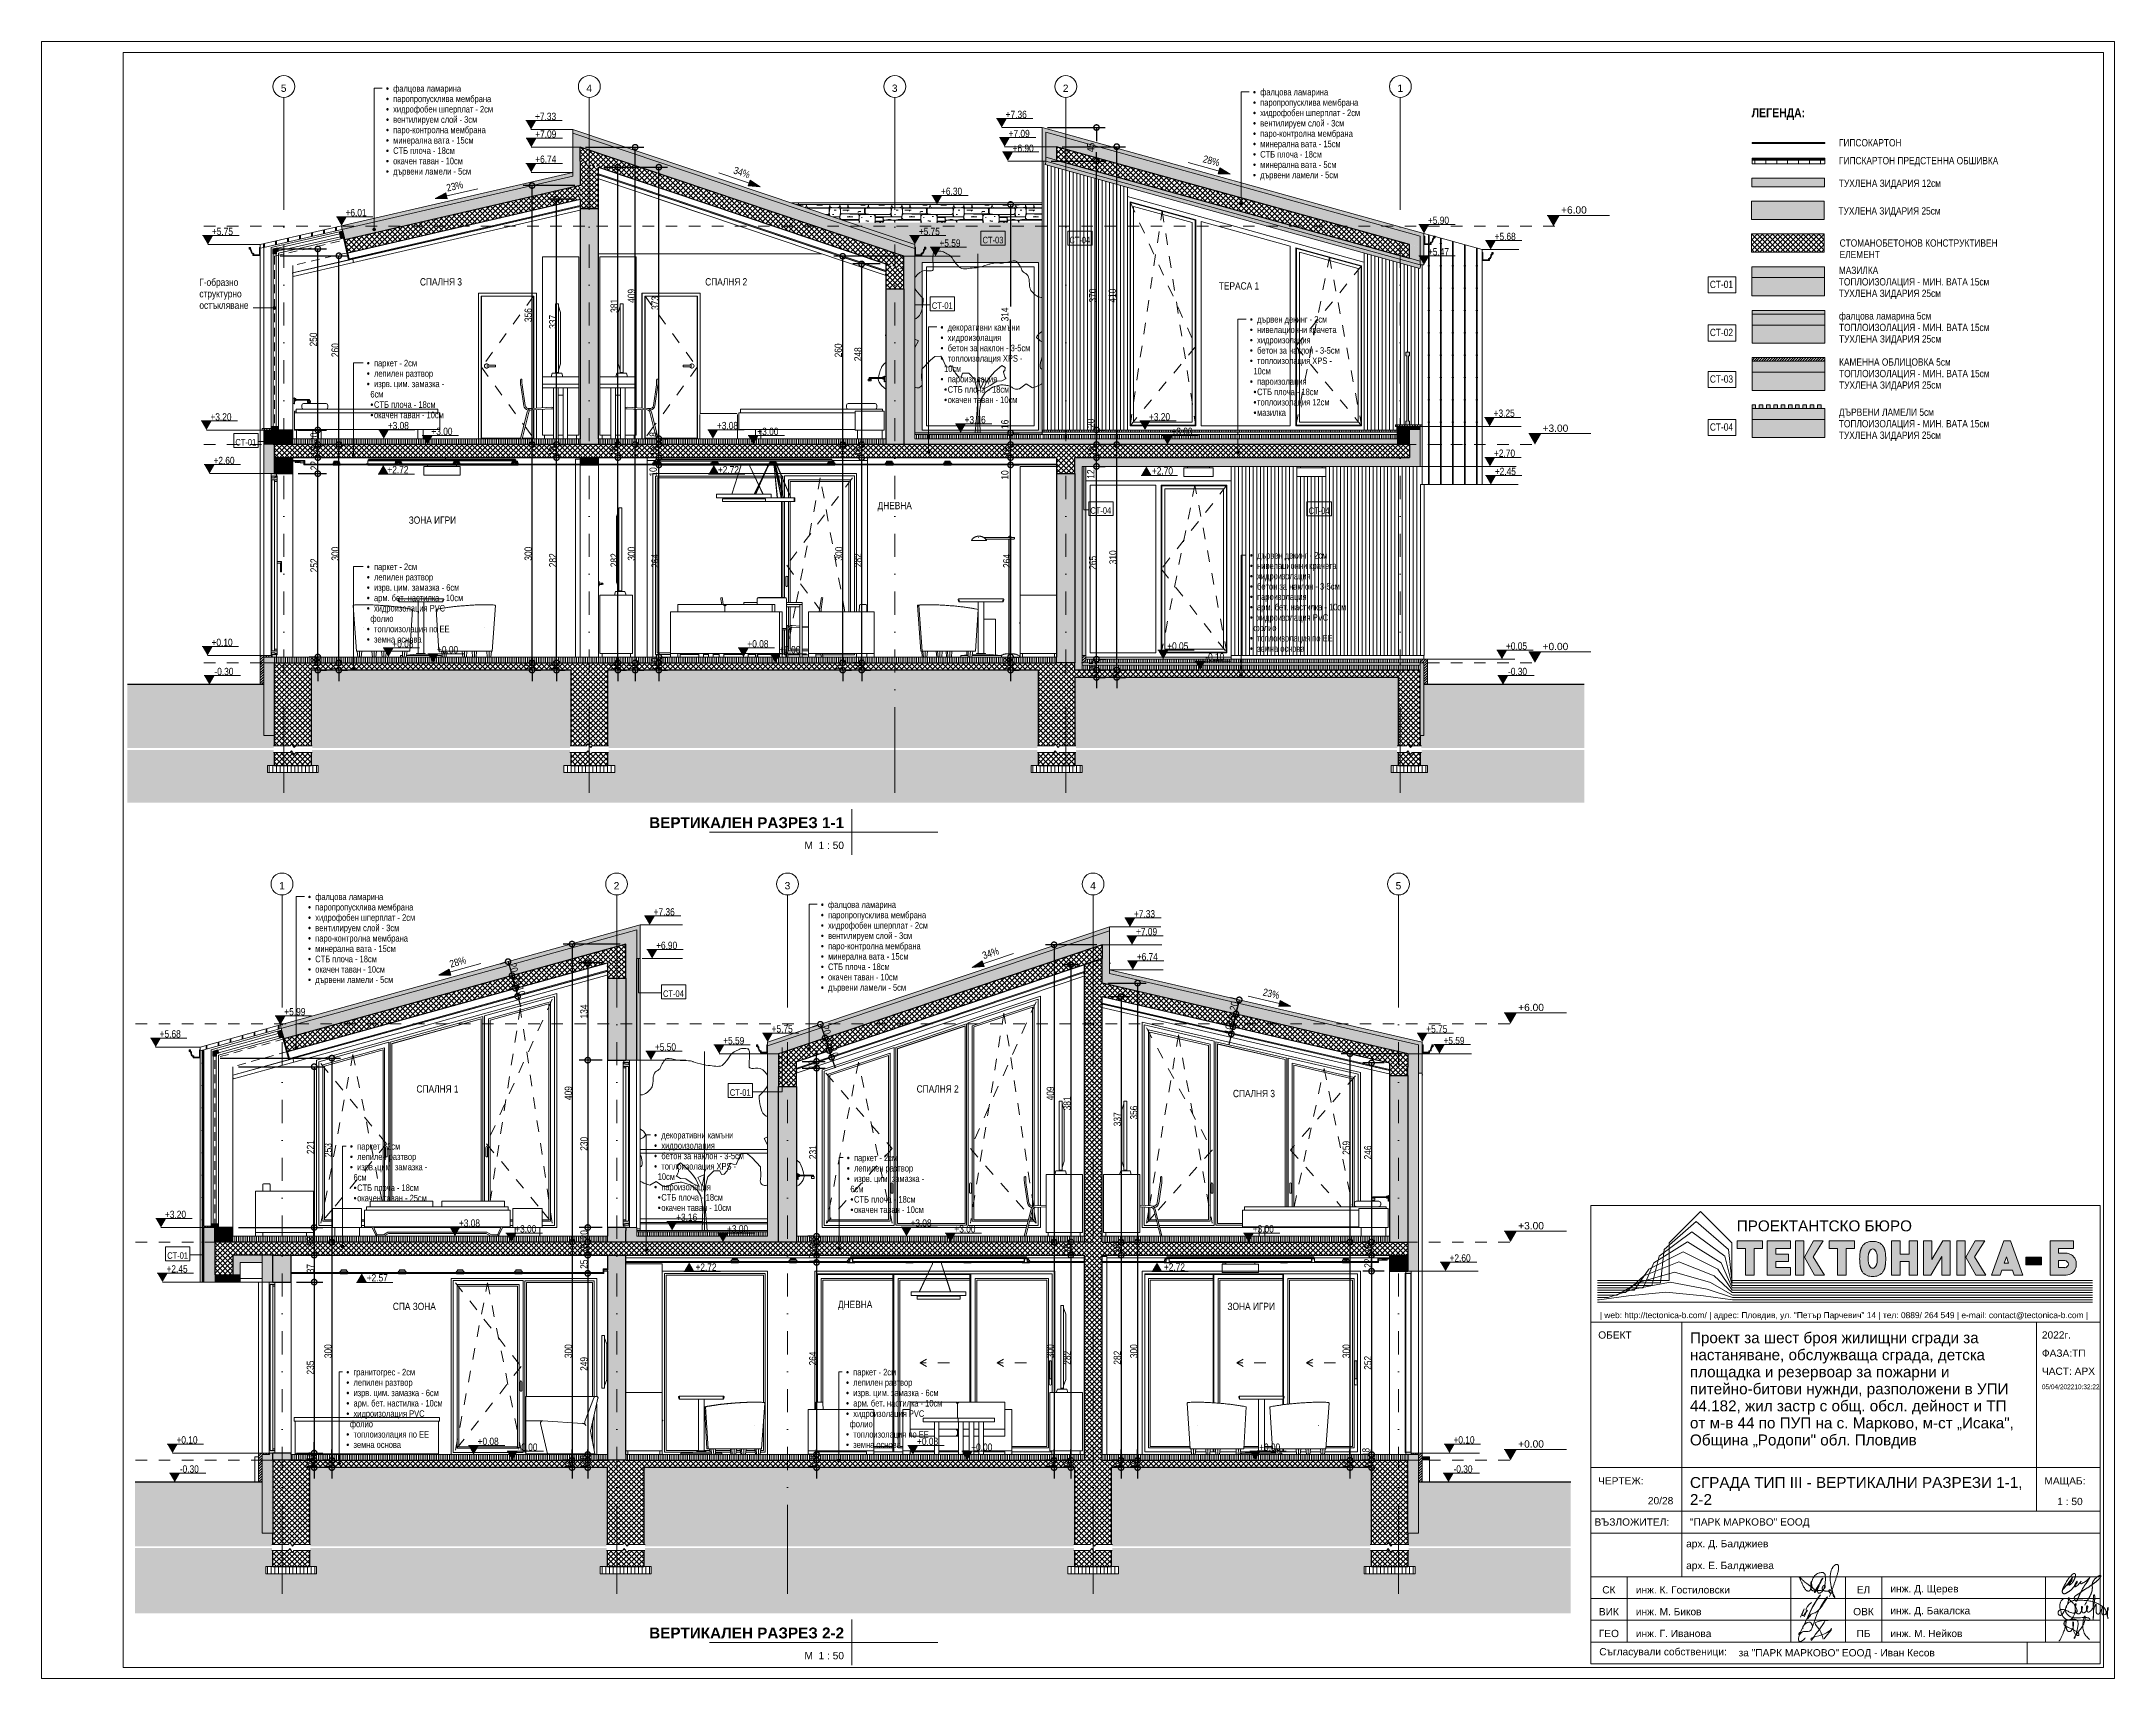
# Model space of a CAD drawing. Header units: centimetres. Extents: x 0 to 25250, y 0 to 2250.
# Drawn here: x 9250 to 12100, y 0 to 2250 of the extents above; entities that cross this region are included whole.
import ezdxf

# ---------------------------------------------------------------- set-up
doc = ezdxf.new("R2010")
doc.units = ezdxf.units.CM
for name, pattern in [('17-View-1$0$Dash', [31.75, 15.875, -15.875]), ('17-View-1$0$Overhead', [19.84375, 11.90625, -7.9375]), ('20-View-1$0$Dash', [31.75, 15.875, -15.875]), ('20-View-1$0$Dash dot', [79.375, 31.75, -23.8125, 0, -23.8125]), ('20-View-2$0$Dash', [31.75, 15.875, -15.875]), ('20-View-2$0$Dash dot', [79.375, 31.75, -23.8125, 0, -23.8125])]:
    doc.linetypes.add(name, pattern=pattern)
for name, color, linetype, lineweight in [('A-ANNO-DIMS', 7, 'Continuous', 9), ('A-ANNO-NOTE', 7, 'Continuous', 9), ('A-AREA-IDEN', 7, 'Continuous', 9), ('A-CLNG', 7, 'Continuous', 15), ('A-CLNG-PATT', 7, 'Continuous', 15), ('A-DETL', 7, 'Continuous', 9), ('A-DETL-GENF', 7, 'Continuous', 9), ('A-DETL-MBND', 7, 'Continuous', 9), ('A-DETL-THIN', 7, 'Continuous', 9), ('A-DOOR', 7, 'Continuous', 9), ('A-DOOR-FRAM', 7, 'Continuous', 15), ('A-FLOR', 7, 'Continuous', 9), ('A-FLOR-FNSH', 7, 'Continuous', 9), ('A-FLOR-HRAL', 7, 'Continuous', 9), ('A-FLOR-LEVL', 7, 'Continuous', 9), ('A-FLOR-MCUT', 7, 'Continuous', 9), ('A-FLOR-OVHD', 7, '17-View-1$0$Overhead', 9), ('A-FLOR-PATT', 7, 'Continuous', 9), ('A-GENM', 7, 'Continuous', 9), ('A-GLAZ', 7, 'Continuous', 5), ('A-GLAZ-CURT', 7, 'Continuous', 9), ('A-GLAZ-CWMG', 7, 'Continuous', 9), ('A-GLAZ-HDLN', 7, '17-View-1$0$Dash', 5), ('A-ROOF', 7, 'Continuous', 9), ('A-ROOF-FNSH', 7, 'Continuous', 9), ('A-ROOF-MCUT', 7, 'Continuous', 9), ('A-ROOF-OTLN', 7, 'Continuous', 9), ('A-ROOF-PATT', 7, 'Continuous', 9), ('A-WALL', 7, 'Continuous', 9), ('A-WALL-FNSH', 7, 'Continuous', 9), ('A-WALL-IDEN', 7, 'Continuous', 9), ('A-WALL-PATT', 7, 'Continuous', 9), ('E-ELEC-EQPM', 7, 'Continuous', 9), ('E-LITE-EQPM', 7, 'Continuous', 9), ('G-ANNO-DIMS', 7, 'Continuous', 9), ('G-ANNO-TEXT', 7, 'Continuous', 9), ('G-ANNO-TTLB', 7, 'Continuous', 9), ('I-FURN', 7, 'Continuous', 9), ('L-PLNT', 7, 'Continuous', 15), ('M-EQPM', 7, 'Continuous', 9), ('P-SANR-FIXT', 7, 'Continuous', 9), ('S-BEAM', 7, 'Continuous', 9), ('S-COLS', 7, 'Continuous', 9), ('S-GRID', 7, 'Continuous', 9), ('S-GRID-IDEN', 7, 'Continuous', 9)]:
    doc.layers.add(name, color=color, linetype=linetype, lineweight=lineweight)
doc.styles.add('20-View-1$0$Arial', font='arial.ttf', dxfattribs={"height": 10})
doc.styles.add('20-View-1$0$Arial Narrow', font='ARIALN.TTF', dxfattribs={"height": 10})
doc.styles.add('20-View-1$0$Arial Narrow_1', font='ARIALN.TTF', dxfattribs={"height": 10})
doc.styles.add('20-View-1$0$Arial Narrow_2', font='ARIALN.TTF', dxfattribs={"height": 10})
doc.styles.add('20-View-1$0$Arial Narrow_3', font='ARIALN.TTF', dxfattribs={"height": 9})
doc.styles.add('20-View-2$0$Arial', font='arial.ttf', dxfattribs={"height": 10})
doc.styles.add('20-View-2$0$Arial Narrow', font='ARIALN.TTF', dxfattribs={"height": 10})
doc.styles.add('20-View-2$0$Arial Narrow_1', font='ARIALN.TTF', dxfattribs={"height": 10})
doc.styles.add('20-View-2$0$Arial Narrow_2', font='ARIALN.TTF', dxfattribs={"height": 9})
doc.styles.add('20-View-2$0$Arial Narrow_3', font='ARIALN.TTF', dxfattribs={"height": 10})
doc.styles.add('20-View-3$0$Arial Narrow', font='ARIALN.TTF', dxfattribs={"height": 10})
doc.styles.add('20-View-3$0$Arial Narrow_1', font='ARIALN.TTF', dxfattribs={"height": 12.5})
doc.styles.add('20_xrefed$0$Arial', font='arial.ttf', dxfattribs={"height": 0.2})
doc.styles.add('20_xrefed$0$Arial Narrow', font='ARIALN.TTF', dxfattribs={"height": 0.13})
doc.styles.add('20_xrefed$0$Arial_1', font='arial.ttf', dxfattribs={"height": 0.3})
doc.styles.add('20_xrefed$0$Arial_2', font='arial.ttf', dxfattribs={"height": 0.165})
doc.styles.add('20_xrefed$0$Arial_B', font='arialbd.ttf', dxfattribs={"height": 0.3})
doc.dimstyles.new('20-View-1$0$TEC_DIM', dxfattribs={"dimscale": 30.48, "dimtxt": 10.23431, "dimasz": 0.492126, "dimexe": 0.393701, "dimexo": 0.246063, "dimgap": 0, "dimtad": 1, "dimdec": 0, "dimzin": 0, "dimdsep": 46, "dimtxsty": '20-View-1$0$Arial Narrow', "dimblk1": '20-View-1$0$_DotSmall', "dimblk2": '20-View-1$0$_DotSmall', "dimsah": 1, "dimcen": 0.09, "dimazin": 0, "dimtfac": 1, "dimtdec": 4, "dimtix": 1, "dimtmove": 0, "dimatfit": 3, "dimfxl": 1, "dimtvp": 1, "dimtolj": 1, "dimtzin": 0, "dimarcsym": 2})
doc.dimstyles.new('20-View-1$0$TEC_DIM_1', dxfattribs={"dimscale": 30.48, "dimtxt": 10.23431, "dimasz": 0.492126, "dimexe": 0.393701, "dimexo": 0.246063, "dimgap": 0, "dimtad": 1, "dimdec": 0, "dimzin": 0, "dimdsep": 46, "dimtxsty": '20-View-1$0$Arial Narrow_2', "dimblk1": '20-View-1$0$_DotSmall', "dimblk2": '20-View-1$0$_DotSmall', "dimsah": 1, "dimcen": 0.09, "dimazin": 0, "dimtfac": 1, "dimtdec": 4, "dimtix": 1, "dimtmove": 0, "dimatfit": 3, "dimfxl": 1, "dimtvp": 1, "dimtolj": 1, "dimtzin": 0, "dimarcsym": 2})
doc.dimstyles.new('20-View-1$0$TEC_DIM_2', dxfattribs={"dimscale": 30.48, "dimtxt": 10.23431, "dimasz": 0.492126, "dimexe": 0.393701, "dimexo": 0.246063, "dimgap": 0, "dimtad": 1, "dimdec": 0, "dimzin": 0, "dimdsep": 46, "dimtxsty": '20-View-1$0$Arial Narrow', "dimblk1": '20-View-1$0$_DotSmall', "dimblk2": '20-View-1$0$_DotSmall', "dimsah": 1, "dimcen": 0.09, "dimazin": 0, "dimtfac": 1, "dimtdec": 4, "dimtix": 1, "dimtmove": 2, "dimatfit": 3, "dimfxl": 1, "dimtvp": 1, "dimtolj": 1, "dimtzin": 0, "dimarcsym": 2})
doc.dimstyles.new('20-View-1$0$TEC_DIM_3', dxfattribs={"dimscale": 30.48, "dimtxt": 10.23431, "dimasz": 0.492126, "dimexe": 0.393701, "dimexo": 0.246063, "dimgap": 0, "dimtad": 1, "dimdec": 0, "dimzin": 0, "dimdsep": 46, "dimtxsty": '20-View-1$0$Arial Narrow_2', "dimblk1": '20-View-1$0$_DotSmall', "dimblk2": '20-View-1$0$_DotSmall', "dimsah": 1, "dimcen": 0.09, "dimazin": 0, "dimtfac": 1, "dimtdec": 4, "dimtix": 1, "dimtmove": 2, "dimatfit": 3, "dimfxl": 1, "dimtvp": 1, "dimtolj": 1, "dimtzin": 0, "dimarcsym": 2})
doc.dimstyles.new('20-View-2$0$TEC_DIM', dxfattribs={"dimscale": 30.48, "dimtxt": 10.23431, "dimasz": 0.492126, "dimexe": 0.393701, "dimexo": 0.246063, "dimgap": 0, "dimtad": 1, "dimdec": 0, "dimzin": 0, "dimdsep": 46, "dimtxsty": '20-View-2$0$Arial Narrow', "dimblk1": '20-View-2$0$_DotSmall', "dimblk2": '20-View-2$0$_DotSmall', "dimsah": 1, "dimcen": 0.09, "dimazin": 0, "dimtfac": 1, "dimtdec": 4, "dimtix": 1, "dimtmove": 0, "dimatfit": 3, "dimfxl": 1, "dimtvp": 1, "dimtolj": 1, "dimtzin": 0, "dimarcsym": 2})
doc.dimstyles.new('20-View-2$0$TEC_DIM_1', dxfattribs={"dimscale": 30.48, "dimtxt": 10.23431, "dimasz": 0.492126, "dimexe": 0.393701, "dimexo": 0.246063, "dimgap": 0, "dimtad": 1, "dimdec": 0, "dimzin": 0, "dimdsep": 46, "dimtxsty": '20-View-2$0$Arial Narrow_3', "dimblk1": '20-View-2$0$_DotSmall', "dimblk2": '20-View-2$0$_DotSmall', "dimsah": 1, "dimcen": 0.09, "dimazin": 0, "dimtfac": 1, "dimtdec": 4, "dimtix": 1, "dimtmove": 0, "dimatfit": 3, "dimfxl": 1, "dimtvp": 1, "dimtolj": 1, "dimtzin": 0, "dimarcsym": 2})
doc.dimstyles.new('20-View-2$0$TEC_DIM_2', dxfattribs={"dimscale": 30.48, "dimtxt": 10.23431, "dimasz": 0.492126, "dimexe": 0.393701, "dimexo": 0.246063, "dimgap": 0, "dimtad": 1, "dimdec": 0, "dimzin": 0, "dimdsep": 46, "dimtxsty": '20-View-2$0$Arial Narrow', "dimblk1": '20-View-2$0$_DotSmall', "dimblk2": '20-View-2$0$_DotSmall', "dimsah": 1, "dimcen": 0.09, "dimazin": 0, "dimtfac": 1, "dimtdec": 4, "dimtix": 1, "dimtmove": 2, "dimatfit": 3, "dimfxl": 1, "dimtvp": 1, "dimtolj": 1, "dimtzin": 0, "dimarcsym": 2})
pattern_1 = [(270, (10348.1187, 1400.965), (2.5, 2e-16), [])]
pattern_2 = [(270, (10869.6187, 1715.965), (2.5, 2e-16), [])]
pattern_3 = [(45, (10368.9557, 1691.626), (-1.767767, 1.767767), [])]
pattern_4 = [(45, (10368.9557, 1691.626), (-3.535534, 3.535534), []), (135, (10368.9557, 1691.626), (-3.535534, -3.535534), [])]
pattern_5 = [(45, (-985.806, 295.661), (-3.535534, 3.535534), []), (135, (-985.806, 295.661), (-3.535534, -3.535534), [])]
pattern_6 = [(0, (10368.956, 1691.626), (19.05, 19.05), [19.05, -19.05]), (0, (10368.956, 1698.77), (19.05, 19.05), [19.05, -19.05]), (0, (10368.956, 1705.913), (19.05, 19.05), [19.05, -19.05]), (90, (10371.337, 1708.295), (-19.05, 19.05), [19.05, -19.05]), (90, (10378.48, 1708.295), (-19.05, 19.05), [19.05, -19.05]), (90, (10385.625, 1708.295), (-19.05, 19.05), [19.05, -19.05])]
pattern_7 = [(45, (10354.6182, 595.5408), (-1.767767, 1.767767), [])]
pattern_8 = [(45, (10354.618, 595.541), (-3.535534, 3.535534), []), (135, (10354.618, 595.541), (-3.535534, -3.535534), [])]
pattern_9 = [(45, (1010.481, 295.661), (-3.535534, 3.535534), []), (135, (1010.481, 295.661), (-3.535534, -3.535534), [])]
pattern_10 = [(0, (10354.618, 595.54), (19.05, 19.05), [19.05, -19.05]), (0, (10354.618, 602.685), (19.05, 19.05), [19.05, -19.05]), (0, (10354.618, 609.828), (19.05, 19.05), [19.05, -19.05]), (90, (10357, 612.21), (-19.05, 19.05), [19.05, -19.05]), (90, (10364.143, 612.21), (-19.05, 19.05), [19.05, -19.05]), (90, (10371.287, 612.21), (-19.05, 19.05), [19.05, -19.05])]

# ---------------------------------------------------------------- blocks, each defined once
blk = doc.blocks.new('TEC_ОФИЦИАЛНА РАМКА - TEC_ОФИЦИАЛНА РАМКА-2548455-СГРАДА ТИП III - ВЕРТИКАЛНИ РАЗРЕЗИ 1-1_ 2-2')
at = {"layer": 'G-ANNO-TTLB', "true_color": 0xc0c0c0}
for points in [[(31.94, 7.583), (31.94, 7.377), (31.708, 7.377), (31.708, 6.641), (31.477, 6.641), (31.477, 7.377), (31.245, 7.377), (31.245, 7.583)], [(32.712, 6.848), (32.712, 6.641), (32.072, 6.641), (32.072, 7.583), (32.712, 7.583), (32.712, 7.377), (32.303, 7.377), (32.303, 7.219), (32.653, 7.219), (32.653, 7.013), (32.303, 7.013), (32.303, 6.848)], [(32.845, 7.581), (33.076, 7.581), (33.076, 6.641), (32.845, 6.641)], [(33.371, 6.641), (33.093, 7.135), (33.347, 7.581), (33.613, 7.581), (33.335, 7.143), (33.644, 6.641)], [(34.469, 7.583), (34.469, 7.377), (34.237, 7.377), (34.237, 6.641), (34.006, 6.641), (34.006, 7.377), (33.774, 7.377), (33.774, 7.583)], [(35.969, 7.221), (35.969, 7.583), (36.201, 7.583), (36.201, 6.641), (35.969, 6.641), (35.969, 7.014), (35.723, 7.014), (35.723, 6.641), (35.491, 6.641), (35.491, 7.583), (35.723, 7.583), (35.723, 7.221)], [(36.902, 7.583), (37.104, 7.583), (37.104, 6.641), (36.873, 6.641), (36.873, 7.155), (36.571, 6.641), (36.369, 6.641), (36.369, 7.583), (36.6, 7.583), (36.6, 7.07)], [(37.283, 7.581), (37.514, 7.581), (37.514, 6.641), (37.283, 6.641)], [(37.809, 6.641), (37.532, 7.135), (37.786, 7.581), (38.052, 7.581), (37.774, 7.143), (38.082, 6.641)], [(39.18, 7.133), (39.614, 7.133), (39.614, 6.93), (39.18, 6.93)]]:
    blk.add_hatch(color=9, dxfattribs=at).paths.add_polyline_path(points)
h = blk.add_hatch(color=9, dxfattribs=at)
edge = h.paths.add_edge_path()
edge.add_spline(control_points=[(34.612, 7.088), (34.612, 7.115), (34.613, 7.156), (34.617, 7.211), (34.621, 7.245), (34.625, 7.271), (34.628, 7.291), (34.633, 7.31), (34.637, 7.329), (34.643, 7.347), (34.649, 7.365), (34.655, 7.382), (34.665, 7.405), (34.679, 7.432), (34.7, 7.461), (34.724, 7.487), (34.751, 7.51), (34.783, 7.529), (34.828, 7.55), (34.916, 7.574), (35.025, 7.575), (35.113, 7.55), (35.158, 7.529), (35.19, 7.51), (35.217, 7.487), (35.241, 7.461), (35.258, 7.436), (35.27, 7.415), (35.278, 7.399), (35.286, 7.382), (35.292, 7.365), (35.298, 7.347), (35.304, 7.329), (35.308, 7.31), (35.314, 7.284), (35.319, 7.252), (35.324, 7.211), (35.328, 7.156), (35.329, 7.115), (35.329, 7.088)], knot_values=[-1, -1, -1, -1, -0.944444, -0.916667, -0.888889, -0.875, -0.861111, -0.847222, -0.833333, -0.819444, -0.805556, -0.791667, -0.777778, -0.75, -0.722222, -0.694444, -0.666667, -0.638889, -0.611111, -0.555556, -0.444444, -0.388889, -0.361111, -0.333333, -0.305556, -0.277778, -0.25, -0.236111, -0.222222, -0.208333, -0.194444, -0.180556, -0.166667, -0.152778, -0.138889, -0.111111, -0.083333, -0.055556, 0, 0, 0, 0], degree=3, periodic=0)
edge.add_spline(control_points=[(35.329, 7.088), (35.329, 7.06), (35.328, 7.019), (35.324, 6.964), (35.32, 6.93), (35.316, 6.904), (35.313, 6.884), (35.308, 6.865), (35.304, 6.846), (35.298, 6.828), (35.292, 6.81), (35.286, 6.793), (35.276, 6.77), (35.262, 6.744), (35.241, 6.714), (35.217, 6.688), (35.19, 6.665), (35.158, 6.646), (35.113, 6.625), (35.025, 6.601), (34.916, 6.601), (34.828, 6.625), (34.783, 6.646), (34.751, 6.665), (34.724, 6.688), (34.7, 6.714), (34.683, 6.739), (34.671, 6.76), (34.663, 6.776), (34.655, 6.793), (34.649, 6.81), (34.643, 6.828), (34.637, 6.846), (34.633, 6.865), (34.627, 6.891), (34.622, 6.924), (34.617, 6.964), (34.613, 7.019), (34.612, 7.06), (34.612, 7.088)], knot_values=[-1, -1, -1, -1, -0.944444, -0.916667, -0.888889, -0.875, -0.861111, -0.847222, -0.833333, -0.819444, -0.805556, -0.791667, -0.777778, -0.75, -0.722222, -0.694444, -0.666667, -0.638889, -0.611111, -0.555556, -0.444444, -0.388889, -0.361111, -0.333333, -0.305556, -0.277778, -0.25, -0.236111, -0.222222, -0.208333, -0.194444, -0.180556, -0.166667, -0.152778, -0.138889, -0.111111, -0.083333, -0.055556, 0, 0, 0, 0], degree=3, periodic=0)
edge = h.paths.add_edge_path()
edge.add_spline(control_points=[(34.843, 7.096), (34.844, 7.071), (34.846, 7.024), (34.857, 6.964), (34.87, 6.923), (34.883, 6.896), (34.894, 6.879), (34.905, 6.864), (34.922, 6.847), (34.952, 6.828), (34.989, 6.828), (35.019, 6.847), (35.036, 6.864), (35.047, 6.879), (35.058, 6.896), (35.068, 6.917), (35.076, 6.94), (35.086, 6.974), (35.095, 7.024), (35.097, 7.071), (35.097, 7.096)], knot_values=[-1, -1, -1, -1, -0.928571, -0.857143, -0.785714, -0.75, -0.714286, -0.678571, -0.642857, -0.571429, -0.428571, -0.357143, -0.321429, -0.285714, -0.25, -0.214286, -0.178571, -0.142857, -0.071429, 0, 0, 0, 0], degree=3, periodic=0)
edge.add_spline(control_points=[(35.097, 7.096), (35.097, 7.121), (35.095, 7.169), (35.084, 7.228), (35.071, 7.269), (35.058, 7.296), (35.047, 7.314), (35.036, 7.329), (35.019, 7.345), (34.989, 7.364), (34.952, 7.364), (34.922, 7.345), (34.905, 7.329), (34.894, 7.314), (34.883, 7.296), (34.873, 7.276), (34.865, 7.253), (34.855, 7.218), (34.846, 7.169), (34.844, 7.121), (34.843, 7.096)], knot_values=[-1, -1, -1, -1, -0.928571, -0.857143, -0.785714, -0.75, -0.714286, -0.678571, -0.642857, -0.571429, -0.428571, -0.357143, -0.321429, -0.285714, -0.25, -0.214286, -0.178571, -0.142857, -0.071429, 0, 0, 0, 0], degree=3, periodic=0)
h = blk.add_hatch(color=9, dxfattribs=at)
h.paths.add_polyline_path([(38.757, 7.583), (39.1, 6.641), (38.858, 6.641), (38.814, 6.781), (38.524, 6.781), (38.478, 6.641), (38.236, 6.641), (38.578, 7.583)])
h.paths.add_polyline_path([(38.7, 6.975), (38.646, 7.144), (38.589, 6.975)])
h = blk.add_hatch(color=9, dxfattribs=at)
edge = h.paths.add_edge_path()
edge.add_line((39.847, 6.641), (39.847, 7.583))
edge.add_line((39.847, 7.583), (40.49, 7.583))
edge.add_line((40.49, 7.583), (40.49, 7.377))
edge.add_line((40.49, 7.377), (40.078, 7.377))
edge.add_line((40.078, 7.377), (40.078, 7.247))
edge.add_line((40.078, 7.247), (40.253, 7.247))
edge.add_spline(control_points=[(40.253, 7.247), (40.295, 7.247), (40.353, 7.238), (40.418, 7.212), (40.475, 7.175), (40.529, 7.114), (40.57, 7.009), (40.57, 6.867), (40.524, 6.765), (40.462, 6.703), (40.404, 6.668), (40.335, 6.646), (40.281, 6.641), (40.253, 6.641)], knot_values=[0, 0, 0, 0, 0.107143, 0.160714, 0.214286, 0.321429, 0.428571, 0.571429, 0.714286, 0.785714, 0.857143, 0.928571, 1, 1, 1, 1], degree=3, periodic=0)
edge.add_line((40.253, 6.641), (39.847, 6.641))
edge = h.paths.add_edge_path()
edge.add_line((40.078, 6.848), (40.253, 6.848))
edge.add_arc((40.253, 6.944), 0.0966, 270, 450)
edge.add_line((40.253, 7.041), (40.078, 7.041))
edge.add_line((40.078, 7.041), (40.078, 6.848))
at = {"layer": 'A-ANNO-NOTE'}
for p, q in [((27.221, 8.554), (41.221, 8.554)), ((27.221, 5.354), (27.221, 8.554)), ((41.221, 5.354), (41.221, 8.554)), ((29.237, 7.348), (30.12, 8.113)), ((30.239, 8.39), (29.378, 7.529)), ((30.12, 8.113), (31.002, 7.348)), ((31.099, 7.529), (30.239, 8.39)), ((28.956, 6.984), (29.881, 7.558)), ((29.096, 7.166), (30, 7.835)), ((29.378, 7.529), (29.378, 6.494)), ((29.881, 7.558), (30.807, 6.984)), ((30, 7.835), (30.904, 7.166)), ((31.099, 6.494), (31.099, 7.529)), ((31.94, 7.583), (31.245, 7.583)), ((31.245, 7.583), (31.245, 7.377)), ((31.94, 7.377), (31.94, 7.583)), ((32.712, 7.583), (32.072, 7.583)), ((32.072, 7.583), (32.072, 6.641)), ((32.712, 7.377), (32.712, 7.583)), ((32.845, 7.581), (32.845, 6.641)), ((33.076, 7.581), (32.845, 7.581)), ((33.076, 6.641), (33.076, 7.581)), ((33.347, 7.581), (33.093, 7.135)), ((33.335, 7.143), (33.613, 7.581)), ((33.613, 7.581), (33.347, 7.581)), ((34.469, 7.583), (33.774, 7.583)), ((33.774, 7.583), (33.774, 7.377)), ((34.469, 7.377), (34.469, 7.583)), ((35.723, 7.583), (35.491, 7.583)), ((35.491, 7.583), (35.491, 6.641)), ((35.723, 7.221), (35.723, 7.583)), ((36.201, 7.583), (35.969, 7.583)), ((35.969, 7.583), (35.969, 7.221)), ((36.201, 6.641), (36.201, 7.583)), ((36.6, 7.583), (36.369, 7.583)), ((36.369, 7.583), (36.369, 6.641)), ((36.902, 7.583), (36.6, 7.07)), ((36.6, 7.07), (36.6, 7.583)), ((37.104, 7.583), (36.902, 7.583)), ((37.104, 6.641), (37.104, 7.583)), ((37.283, 7.581), (37.283, 6.641)), ((37.514, 7.581), (37.283, 7.581)), ((37.514, 6.641), (37.514, 7.581)), ((37.786, 7.581), (37.532, 7.135)), ((37.774, 7.143), (38.052, 7.581)), ((38.052, 7.581), (37.786, 7.581)), ((38.578, 7.583), (38.236, 6.641)), ((38.757, 7.583), (38.578, 7.583)), ((39.1, 6.641), (38.757, 7.583)), ((40.49, 7.583), (39.847, 7.583)), ((39.847, 7.583), (39.847, 6.641)), ((40.49, 7.377), (40.49, 7.583)), ((28.656, 6.294), (28.956, 6.984)), ((28.674, 6.621), (29.643, 7.004)), ((28.815, 6.803), (29.762, 7.281)), ((28.897, 6.361), (29.096, 7.166)), ((29.137, 6.427), (29.237, 7.348)), ((29.643, 7.004), (30.612, 6.621)), ((29.762, 7.281), (30.709, 6.803)), ((30.807, 6.984), (31.106, 6.294)), ((30.904, 7.166), (31.104, 6.361)), ((31.002, 7.348), (31.102, 6.427)), ((31.245, 7.377), (31.477, 7.377)), ((31.477, 7.377), (31.477, 6.641)), ((31.708, 6.641), (31.708, 7.377)), ((31.708, 7.377), (31.94, 7.377)), ((32.303, 7.219), (32.303, 7.377)), ((32.303, 7.377), (32.712, 7.377)), ((32.653, 7.219), (32.303, 7.219)), ((32.303, 6.848), (32.303, 7.013)), ((32.303, 7.013), (32.653, 7.013)), ((32.712, 6.848), (32.303, 6.848)), ((32.653, 7.013), (32.653, 7.219)), ((32.712, 6.641), (32.712, 6.848)), ((33.093, 7.135), (33.371, 6.641)), ((33.644, 6.641), (33.335, 7.143)), ((33.774, 7.377), (34.006, 7.377)), ((34.006, 7.377), (34.006, 6.641)), ((34.237, 6.641), (34.237, 7.377)), ((34.237, 7.377), (34.469, 7.377)), ((35.969, 7.221), (35.723, 7.221)), ((35.723, 6.641), (35.723, 7.014)), ((35.723, 7.014), (35.969, 7.014)), ((35.969, 7.014), (35.969, 6.641)), ((36.571, 6.641), (36.873, 7.155)), ((36.873, 7.155), (36.873, 6.641)), ((37.532, 7.135), (37.809, 6.641)), ((38.082, 6.641), (37.774, 7.143)), ((38.589, 6.975), (38.646, 7.144)), ((38.7, 6.975), (38.589, 6.975)), ((38.646, 7.144), (38.7, 6.975)), ((39.18, 7.133), (39.18, 6.93)), ((39.614, 7.133), (39.18, 7.133)), ((39.18, 6.93), (39.614, 6.93)), ((39.614, 6.93), (39.614, 7.133)), ((40.078, 7.247), (40.078, 7.377)), ((40.078, 7.377), (40.49, 7.377)), ((40.253, 7.247), (40.078, 7.247)), ((40.078, 6.848), (40.078, 7.041)), ((40.078, 7.041), (40.253, 7.041)), ((40.253, 6.848), (40.078, 6.848)), ((29.378, 6.494), (27.407, 6.494)), ((27.407, 6.427), (29.137, 6.427)), ((27.407, 6.361), (28.897, 6.361)), ((27.407, 6.294), (28.656, 6.294)), ((27.935, 6.095), (28.533, 6.44)), ((28.175, 6.161), (28.674, 6.621)), ((28.392, 6.258), (29.404, 6.449)), ((28.416, 6.228), (28.815, 6.803)), ((28.533, 6.44), (29.524, 6.727)), ((29.404, 6.449), (30.417, 6.258)), ((29.524, 6.727), (30.514, 6.44)), ((30.514, 6.44), (31.113, 6.095)), ((30.612, 6.621), (31.11, 6.161)), ((30.709, 6.803), (31.108, 6.228)), ((41.01, 6.494), (31.099, 6.494)), ((31.102, 6.427), (41.01, 6.427)), ((31.104, 6.361), (41.01, 6.361)), ((31.106, 6.294), (41.01, 6.294)), ((31.477, 6.641), (31.708, 6.641)), ((32.072, 6.641), (32.712, 6.641)), ((32.845, 6.641), (33.076, 6.641)), ((33.371, 6.641), (33.644, 6.641)), ((34.006, 6.641), (34.237, 6.641)), ((35.491, 6.641), (35.723, 6.641)), ((35.969, 6.641), (36.201, 6.641)), ((36.369, 6.641), (36.571, 6.641)), ((36.873, 6.641), (37.104, 6.641)), ((37.283, 6.641), (37.514, 6.641)), ((37.809, 6.641), (38.082, 6.641)), ((38.236, 6.641), (38.478, 6.641)), ((38.478, 6.641), (38.524, 6.781)), ((38.524, 6.781), (38.814, 6.781)), ((38.814, 6.781), (38.858, 6.641)), ((38.858, 6.641), (39.1, 6.641)), ((39.847, 6.641), (40.253, 6.641)), ((27.407, 6.228), (28.416, 6.228)), ((27.407, 6.161), (28.175, 6.161)), ((27.407, 6.095), (27.935, 6.095)), ((27.407, 6.028), (27.694, 6.028)), ((27.407, 5.962), (27.454, 5.962)), ((27.407, 5.895), (41.01, 5.895)), ((27.454, 5.962), (28.252, 6.077)), ((27.694, 6.028), (28.392, 6.258)), ((28.252, 6.077), (29.285, 6.172)), ((29.285, 6.172), (30.319, 6.077)), ((30.319, 6.077), (31.117, 5.962)), ((30.417, 6.258), (31.115, 6.028)), ((31.108, 6.228), (41.01, 6.228)), ((31.11, 6.161), (41.01, 6.161)), ((31.113, 6.095), (41.01, 6.095)), ((31.115, 6.028), (41.01, 6.028)), ((31.117, 5.962), (41.01, 5.962)), ((41.221, 5.354), (27.221, 5.354)), ((27.221, 5.354), (27.221, 1.354)), ((27.221, 5.354), (41.221, 5.354)), ((29.721, 1.354), (29.721, 5.354)), ((39.471, 1.354), (39.471, 5.354)), ((41.221, 1.354), (41.221, 5.354)), ((27.221, 1.354), (27.221, -1.646)), ((27.221, 1.354), (41.221, 1.354)), ((27.221, 1.354), (41.221, 1.354)), ((29.721, 1.354), (29.721, -1.646)), ((39.471, 0.154), (39.471, 1.354)), ((41.221, 1.354), (41.221, -1.646)), ((27.221, 0.154), (41.221, 0.154)), ((27.221, -0.446), (41.221, -0.446)), ((27.221, -1.646), (41.221, -1.646)), ((27.221, -1.646), (27.221, -3.446)), ((27.223, -1.646), (41.223, -1.646)), ((28.221, -1.646), (28.221, -3.446)), ((32.721, -1.646), (32.721, -3.446)), ((34.221, -1.646), (34.221, -3.446)), ((35.221, -1.646), (35.221, -3.446)), ((39.721, -1.646), (39.721, -3.446)), ((41.221, -1.646), (41.221, -3.446)), ((27.223, -2.246), (41.223, -2.246)), ((33.36, -2.398), (33.478, -2.212)), ((33.531, -2.143), (33.422, -2.298)), ((33.478, -2.212), (33.517, -2.161)), ((33.517, -2.161), (33.531, -2.143)), ((33.676, -2.261), (33.633, -2.317)), ((33.643, -2.346), (33.718, -2.229)), ((33.712, -2.222), (33.676, -2.261)), ((33.727, -2.199), (33.712, -2.222)), ((33.718, -2.229), (33.73, -2.203)), ((27.223, -2.846), (41.223, -2.846)), ((32.981, -2.761), (33.082, -2.526)), ((33.047, -2.627), (33.032, -2.679)), ((33.032, -2.679), (33.033, -2.702)), ((33.033, -2.702), (33.037, -2.719)), ((33.082, -2.526), (33.047, -2.627)), ((33.053, -2.725), (33.063, -2.712)), ((33.063, -2.712), (33.082, -2.696)), ((33.082, -2.696), (33.096, -2.676)), ((33.103, -2.712), (33.086, -2.748)), ((33.096, -2.676), (33.114, -2.649)), ((33.12, -2.667), (33.103, -2.712)), ((33.114, -2.649), (33.138, -2.61)), ((33.147, -2.613), (33.12, -2.667)), ((33.122, -2.891), (33.243, -2.627)), ((33.138, -2.61), (33.155, -2.588)), ((33.139, -2.568), (33.143, -2.529)), ((33.143, -2.529), (33.174, -2.466)), ((33.174, -2.567), (33.147, -2.613)), ((33.155, -2.588), (33.174, -2.567)), ((33.174, -2.466), (33.217, -2.416)), ((33.181, -2.801), (33.24, -2.731)), ((33.197, -2.777), (33.181, -2.801)), ((33.217, -2.72), (33.197, -2.777)), ((33.217, -2.416), (33.285, -2.357)), ((33.254, -2.612), (33.217, -2.72)), ((33.24, -2.731), (33.271, -2.69)), ((33.243, -2.627), (33.308, -2.497)), ((33.291, -2.545), (33.254, -2.612)), ((33.271, -2.69), (33.291, -2.671)), ((33.336, -2.457), (33.291, -2.545)), ((33.306, -2.668), (33.329, -2.663)), ((33.308, -2.497), (33.36, -2.398)), ((33.329, -2.663), (33.35, -2.65)), ((33.422, -2.298), (33.336, -2.457)), ((33.35, -2.65), (33.37, -2.642)), ((33.387, -2.814), (33.368, -2.873)), ((33.37, -2.642), (33.392, -2.637)), ((33.435, -2.689), (33.387, -2.814)), ((33.392, -2.637), (33.414, -2.622)), ((33.414, -2.622), (33.452, -2.598)), ((33.484, -2.581), (33.435, -2.689)), ((33.452, -2.598), (33.52, -2.529)), ((33.502, -2.544), (33.484, -2.581)), ((33.551, -2.447), (33.502, -2.544)), ((33.52, -2.529), (33.562, -2.471)), ((33.633, -2.317), (33.551, -2.447)), ((33.562, -2.471), (33.614, -2.387)), ((33.614, -2.387), (33.643, -2.346)), ((33.748, -2.854), (33.795, -2.846)), ((32.938, -3.302), (32.931, -3.34)), ((32.931, -3.34), (32.931, -3.37)), ((32.931, -3.37), (32.933, -3.392)), ((32.937, -3.204), (32.932, -3.234)), ((32.933, -3.392), (32.942, -3.408)), ((32.955, -3.174), (32.937, -3.204)), ((32.949, -3.27), (32.938, -3.302)), ((32.939, -3.236), (32.965, -3.209)), ((32.942, -3.408), (32.958, -3.424)), ((32.962, -3.243), (32.949, -3.27)), ((32.978, -3.22), (32.962, -3.243)), ((32.965, -3.209), (32.99, -3.149)), ((32.991, -3.201), (32.978, -3.22)), ((32.99, -3.149), (33.122, -2.891)), ((33.014, -3.179), (32.991, -3.201)), ((33.013, -3.42), (33.041, -3.404)), ((33.039, -3.161), (33.014, -3.179)), ((33.071, -3.15), (33.039, -3.161)), ((33.041, -3.404), (33.067, -3.382)), ((33.047, -3.025), (33.065, -2.994)), ((33.047, -3.057), (33.047, -3.025)), ((33.059, -3.068), (33.047, -3.057)), ((33.065, -2.994), (33.094, -2.959)), ((33.067, -3.382), (33.09, -3.366)), ((33.103, -3.15), (33.071, -3.15)), ((33.09, -3.366), (33.101, -3.35)), ((33.094, -2.959), (33.13, -2.929)), ((33.101, -3.35), (33.11, -3.331)), ((33.143, -3.15), (33.103, -3.15)), ((33.13, -2.929), (33.167, -2.907)), ((33.199, -3.15), (33.143, -3.15)), ((33.167, -2.907), (33.219, -2.898)), ((33.236, -3.146), (33.199, -3.15)), ((33.219, -2.898), (33.245, -2.9)), ((33.259, -3.13), (33.236, -3.146)), ((33.245, -2.9), (33.267, -2.913)), ((33.277, -3.105), (33.259, -3.13)), ((33.267, -2.913), (33.281, -2.928)), ((33.267, -3.376), (33.282, -3.349)), ((33.295, -3.073), (33.277, -3.105)), ((33.293, -3.382), (33.277, -3.398)), ((33.281, -2.928), (33.307, -2.972)), ((33.282, -3.349), (33.31, -3.326)), ((33.323, -3.346), (33.293, -3.382)), ((33.312, -3.029), (33.295, -3.073)), ((33.307, -2.972), (33.312, -3.029)), ((33.324, -2.993), (33.309, -3.032)), ((33.31, -3.326), (33.348, -3.311)), ((33.365, -3.287), (33.323, -3.346)), ((33.368, -2.873), (33.324, -2.993)), ((33.348, -3.311), (33.408, -3.295)), ((33.398, -3.229), (33.365, -3.287)), ((33.387, -2.939), (33.389, -2.919)), ((33.394, -2.964), (33.387, -2.939)), ((33.389, -2.919), (33.407, -2.903)), ((33.415, -2.989), (33.394, -2.964)), ((33.468, -3.146), (33.398, -3.229)), ((33.407, -2.903), (33.443, -2.887)), ((33.408, -3.295), (33.488, -3.274)), ((33.452, -3.033), (33.415, -2.989)), ((33.443, -2.887), (33.486, -2.875)), ((33.491, -3.079), (33.452, -3.033)), ((33.533, -3.053), (33.468, -3.146)), ((33.486, -2.875), (33.529, -2.863)), ((33.488, -3.274), (33.549, -3.251)), ((33.515, -3.121), (33.491, -3.079)), ((33.544, -3.171), (33.515, -3.121)), ((33.529, -2.863), (33.562, -2.858)), ((33.595, -2.964), (33.533, -3.053)), ((33.565, -3.229), (33.544, -3.171)), ((33.549, -3.251), (33.602, -3.237)), ((33.562, -2.858), (33.614, -2.854)), ((33.578, -3.264), (33.565, -3.229)), ((33.592, -3.294), (33.578, -3.264)), ((33.603, -3.325), (33.592, -3.294)), ((33.637, -2.909), (33.595, -2.964)), ((33.602, -3.237), (33.649, -3.215)), ((33.609, -3.361), (33.603, -3.325)), ((33.614, -2.854), (33.65, -2.854)), ((33.658, -3.325), (33.636, -3.356)), ((33.667, -2.854), (33.637, -2.909)), ((33.649, -3.215), (33.697, -3.188)), ((33.65, -2.854), (33.703, -2.854)), ((33.693, -3.283), (33.658, -3.325)), ((33.731, -3.236), (33.693, -3.283)), ((33.697, -3.188), (33.742, -3.161)), ((33.703, -2.854), (33.748, -2.854)), ((33.777, -3.184), (33.731, -3.236)), ((33.742, -3.161), (33.783, -3.133)), ((33.827, -3.113), (33.777, -3.184)), ((33.783, -3.133), (33.807, -3.116)), ((33.807, -3.116), (33.824, -3.098)), ((33.824, -3.098), (33.841, -3.073)), ((33.841, -3.073), (33.827, -3.113)), ((27.221, -4.046), (27.221, -3.446)), ((27.221, -3.446), (41.221, -3.446)), ((27.223, -3.446), (41.223, -3.446)), ((32.958, -3.424), (32.989, -3.429)), ((32.989, -3.429), (33.013, -3.42)), ((39.221, -4.046), (39.221, -3.446)), ((41.221, -4.046), (41.221, -3.446)), ((27.221, -4.046), (41.221, -4.046))]:
    blk.add_line(p, q, dxfattribs=at)
blk.add_arc((40.253, 6.944), 0.0966, 270, 90, dxfattribs=at)
for points, knots in [([(35.329, 7.088), (35.329, 7.115), (35.328, 7.156), (35.324, 7.211), (35.319, 7.252), (35.314, 7.284), (35.308, 7.31), (35.304, 7.329), (35.298, 7.347), (35.292, 7.365), (35.286, 7.382), (35.278, 7.399), (35.27, 7.415), (35.258, 7.436), (35.241, 7.461), (35.217, 7.487), (35.19, 7.51), (35.158, 7.529), (35.113, 7.55), (35.025, 7.574), (34.916, 7.574), (34.828, 7.55), (34.783, 7.529), (34.751, 7.51), (34.724, 7.487), (34.7, 7.461), (34.679, 7.432), (34.665, 7.405), (34.655, 7.382), (34.649, 7.365), (34.643, 7.347), (34.637, 7.329), (34.633, 7.31), (34.628, 7.291), (34.625, 7.271), (34.621, 7.245), (34.617, 7.211), (34.613, 7.156), (34.612, 7.115), (34.612, 7.088)], [0, 0, 0, 0, 0.055556, 0.083333, 0.111111, 0.138889, 0.152778, 0.166667, 0.180556, 0.194444, 0.208333, 0.222222, 0.236111, 0.25, 0.277778, 0.305556, 0.333333, 0.361111, 0.388889, 0.444444, 0.555556, 0.611111, 0.638889, 0.666667, 0.694444, 0.722222, 0.75, 0.777778, 0.791667, 0.805556, 0.819444, 0.833333, 0.847222, 0.861111, 0.875, 0.888889, 0.916667, 0.944444, 1, 1, 1, 1]), ([(34.612, 7.088), (34.612, 7.06), (34.613, 7.019), (34.617, 6.964), (34.622, 6.924), (34.627, 6.891), (34.633, 6.865), (34.637, 6.846), (34.643, 6.828), (34.649, 6.81), (34.655, 6.793), (34.663, 6.776), (34.671, 6.76), (34.683, 6.739), (34.7, 6.714), (34.724, 6.688), (34.751, 6.665), (34.783, 6.646), (34.828, 6.625), (34.916, 6.601), (35.025, 6.601), (35.113, 6.625), (35.158, 6.646), (35.19, 6.665), (35.217, 6.688), (35.241, 6.714), (35.262, 6.744), (35.276, 6.77), (35.286, 6.793), (35.292, 6.81), (35.298, 6.828), (35.304, 6.846), (35.308, 6.865), (35.313, 6.884), (35.316, 6.904), (35.32, 6.93), (35.324, 6.964), (35.328, 7.019), (35.329, 7.06), (35.329, 7.088)], [0, 0, 0, 0, 0.055556, 0.083333, 0.111111, 0.138889, 0.152778, 0.166667, 0.180556, 0.194444, 0.208333, 0.222222, 0.236111, 0.25, 0.277778, 0.305556, 0.333333, 0.361111, 0.388889, 0.444444, 0.555556, 0.611111, 0.638889, 0.666667, 0.694444, 0.722222, 0.75, 0.777778, 0.791667, 0.805556, 0.819444, 0.833333, 0.847222, 0.861111, 0.875, 0.888889, 0.916667, 0.944444, 1, 1, 1, 1]), ([(34.843, 7.096), (34.844, 7.121), (34.846, 7.169), (34.855, 7.218), (34.865, 7.253), (34.873, 7.276), (34.883, 7.296), (34.894, 7.314), (34.905, 7.329), (34.922, 7.345), (34.952, 7.364), (34.989, 7.364), (35.019, 7.345), (35.036, 7.329), (35.047, 7.314), (35.058, 7.296), (35.071, 7.269), (35.084, 7.228), (35.095, 7.169), (35.097, 7.121), (35.097, 7.096)], [0, 0, 0, 0, 0.071429, 0.142857, 0.178571, 0.214286, 0.25, 0.285714, 0.321429, 0.357143, 0.428571, 0.571429, 0.642857, 0.678571, 0.714286, 0.75, 0.785714, 0.857143, 0.928571, 1, 1, 1, 1]), ([(35.097, 7.096), (35.097, 7.071), (35.095, 7.024), (35.086, 6.974), (35.076, 6.94), (35.068, 6.917), (35.058, 6.896), (35.047, 6.879), (35.036, 6.864), (35.019, 6.847), (34.989, 6.828), (34.952, 6.828), (34.922, 6.847), (34.905, 6.864), (34.894, 6.879), (34.883, 6.896), (34.87, 6.923), (34.857, 6.964), (34.846, 7.024), (34.844, 7.071), (34.843, 7.096)], [0, 0, 0, 0, 0.071429, 0.142857, 0.178571, 0.214286, 0.25, 0.285714, 0.321429, 0.357143, 0.428571, 0.571429, 0.642857, 0.678571, 0.714286, 0.75, 0.785714, 0.857143, 0.928571, 1, 1, 1, 1]), ([(40.253, 6.641), (40.281, 6.641), (40.335, 6.646), (40.404, 6.668), (40.462, 6.703), (40.524, 6.765), (40.57, 6.867), (40.57, 7.009), (40.529, 7.114), (40.475, 7.175), (40.418, 7.212), (40.353, 7.238), (40.295, 7.247), (40.253, 7.247)], [0, 0, 0, 0, 0.071429, 0.142857, 0.214286, 0.285714, 0.428571, 0.571429, 0.678571, 0.785714, 0.839286, 0.892857, 1, 1, 1, 1]), ([(33.785, -2.192), (33.799, -2.149), (33.824, -2.075), (33.867, -1.978), (33.893, -1.894), (33.925, -1.811), (33.952, -1.725), (33.982, -1.638), (34.004, -1.568), (34.02, -1.509), (34.029, -1.466), (34.032, -1.433), (34.033, -1.412), (34.034, -1.401), (34.034, -1.391), (34.035, -1.379), (34.034, -1.365), (34.032, -1.354), (34.03, -1.346), (34.027, -1.34), (34.024, -1.334), (34.02, -1.328), (34.013, -1.321), (34.005, -1.315), (33.998, -1.312), (33.991, -1.309), (33.984, -1.308), (33.975, -1.308), (33.968, -1.309), (33.962, -1.31), (33.957, -1.312), (33.951, -1.315), (33.944, -1.32), (33.939, -1.324), (33.934, -1.327), (33.929, -1.331), (33.923, -1.336), (33.915, -1.342), (33.907, -1.348), (33.898, -1.355), (33.89, -1.365), (33.879, -1.379), (33.867, -1.397), (33.855, -1.419), (33.841, -1.445), (33.822, -1.491), (33.808, -1.565), (33.801, -1.648), (33.802, -1.719), (33.804, -1.77), (33.81, -1.818), (33.819, -1.859), (33.826, -1.891), (33.829, -1.909), (33.833, -1.929), (33.836, -1.949), (33.839, -1.967), (33.842, -1.978), (33.845, -1.99), (33.85, -2.006), (33.857, -2.026), (33.863, -2.043), (33.867, -2.057), (33.871, -2.072), (33.875, -2.091), (33.878, -2.115), (33.881, -2.135), (33.884, -2.149), (33.886, -2.157), (33.887, -2.163), (33.889, -2.169), (33.89, -2.175), (33.892, -2.179), (33.894, -2.183), (33.897, -2.186), (33.9, -2.19), (33.904, -2.194), (33.907, -2.198), (33.909, -2.2), (33.911, -2.203), (33.912, -2.205), (33.914, -2.206), (33.915, -2.208), (33.917, -2.21), (33.918, -2.211), (33.918, -2.212), (33.919, -2.213), (33.92, -2.214), (33.921, -2.215), (33.922, -2.216), (33.922, -2.216), (33.923, -2.217), (33.923, -2.217), (33.924, -2.218), (33.924, -2.219), (33.925, -2.219), (33.925, -2.22), (33.925, -2.22), (33.926, -2.22), (33.926, -2.22), (33.926, -2.22), (33.926, -2.22), (33.926, -2.22), (33.927, -2.22), (33.927, -2.219), (33.927, -2.219), (33.928, -2.219), (33.928, -2.218), (33.928, -2.217), (33.927, -2.217), (33.927, -2.216), (33.927, -2.216), (33.927, -2.215), (33.926, -2.214), (33.926, -2.214), (33.926, -2.213), (33.926, -2.213), (33.926, -2.212), (33.926, -2.212), (33.926, -2.211), (33.926, -2.211), (33.926, -2.21), (33.925, -2.208), (33.925, -2.206), (33.924, -2.201), (33.922, -2.196), (33.921, -2.191), (33.918, -2.185), (33.914, -2.18), (33.911, -2.175), (33.909, -2.172), (33.907, -2.169), (33.905, -2.166), (33.903, -2.162), (33.901, -2.157), (33.899, -2.152), (33.896, -2.146), (33.893, -2.14), (33.89, -2.134), (33.885, -2.128), (33.881, -2.122), (33.878, -2.117), (33.875, -2.112), (33.873, -2.109), (33.871, -2.107), (33.87, -2.104), (33.869, -2.103), (33.869, -2.101), (33.868, -2.099), (33.867, -2.098), (33.867, -2.097), (33.866, -2.096), (33.866, -2.095), (33.866, -2.095), (33.866, -2.094), (33.865, -2.094), (33.865, -2.093), (33.865, -2.093), (33.865, -2.092), (33.865, -2.092), (33.864, -2.092), (33.864, -2.091), (33.864, -2.091), (33.863, -2.091), (33.863, -2.091), (33.862, -2.091), (33.861, -2.091), (33.861, -2.091), (33.861, -2.091), (33.861, -2.092), (33.86, -2.092), (33.86, -2.092), (33.859, -2.092), (33.858, -2.093), (33.857, -2.093), (33.856, -2.094), (33.854, -2.094), (33.852, -2.095), (33.849, -2.095), (33.846, -2.095), (33.844, -2.095), (33.842, -2.095), (33.84, -2.095), (33.838, -2.095), (33.835, -2.095), (33.831, -2.095), (33.827, -2.096), (33.822, -2.096), (33.817, -2.096), (33.811, -2.096), (33.805, -2.095), (33.8, -2.094), (33.796, -2.092), (33.793, -2.09), (33.789, -2.088), (33.786, -2.084), (33.782, -2.081), (33.778, -2.076), (33.775, -2.072), (33.771, -2.066), (33.769, -2.061), (33.768, -2.056), (33.767, -2.053), (33.767, -2.048), (33.767, -2.043), (33.766, -2.038), (33.766, -2.033), (33.767, -2.028), (33.767, -2.023), (33.769, -2.019), (33.772, -2.015), (33.777, -2.011), (33.782, -2.009), (33.786, -2.007), (33.789, -2.006), (33.792, -2.005), (33.795, -2.005), (33.798, -2.004), (33.801, -2.005), (33.804, -2.005), (33.807, -2.006), (33.809, -2.007), (33.81, -2.009), (33.812, -2.01), (33.813, -2.012), (33.814, -2.014), (33.815, -2.016), (33.815, -2.019), (33.814, -2.021), (33.813, -2.024), (33.811, -2.025), (33.809, -2.027), (33.807, -2.028), (33.804, -2.031), (33.801, -2.034), (33.797, -2.037), (33.794, -2.039), (33.791, -2.04), (33.788, -2.042), (33.784, -2.044), (33.778, -2.045), (33.771, -2.046), (33.763, -2.048), (33.754, -2.048), (33.74, -2.048), (33.725, -2.047), (33.707, -2.046), (33.69, -2.044), (33.674, -2.043), (33.66, -2.041), (33.645, -2.039), (33.632, -2.035), (33.621, -2.03), (33.611, -2.024), (33.604, -2.018), (33.596, -2.009), (33.588, -1.996), (33.583, -1.976), (33.582, -1.959), (33.585, -1.946), (33.587, -1.939), (33.589, -1.934), (33.592, -1.929), (33.594, -1.924), (33.597, -1.92), (33.6, -1.914), (33.604, -1.908), (33.609, -1.901), (33.613, -1.896), (33.618, -1.892), (33.623, -1.888), (33.63, -1.885), (33.636, -1.883), (33.64, -1.882), (33.642, -1.881), (33.645, -1.881), (33.647, -1.881), (33.65, -1.881), (33.653, -1.881), (33.654, -1.882), (33.656, -1.883), (33.657, -1.883), (33.658, -1.884), (33.659, -1.886), (33.66, -1.888), (33.662, -1.89), (33.663, -1.894), (33.664, -1.898), (33.666, -1.905), (33.667, -1.913), (33.666, -1.92), (33.665, -1.925), (33.664, -1.93), (33.661, -1.936), (33.658, -1.942), (33.654, -1.947), (33.652, -1.951), (33.649, -1.956), (33.645, -1.961), (33.639, -1.971), (33.631, -1.981), (33.62, -1.992), (33.609, -2.002), (33.594, -2.01), (33.57, -2.021), (33.536, -2.027), (33.501, -2.027), (33.472, -2.026), (33.45, -2.024), (33.429, -2.023), (33.41, -2.02), (33.394, -2.016), (33.381, -2.011), (33.363, -2.002), (33.344, -1.986), (33.327, -1.963), (33.311, -1.936), (33.296, -1.897), (33.288, -1.841), (33.296, -1.781), (33.315, -1.725), (33.337, -1.677), (33.365, -1.633), (33.404, -1.593), (33.452, -1.562), (33.502, -1.544), (33.543, -1.535), (33.571, -1.531), (33.586, -1.531), (33.601, -1.532), (33.617, -1.54), (33.632, -1.55), (33.644, -1.561), (33.654, -1.571), (33.66, -1.583), (33.663, -1.596), (33.665, -1.61), (33.667, -1.632), (33.669, -1.661), (33.67, -1.704), (33.669, -1.752), (33.665, -1.811), (33.654, -1.879), (33.64, -1.945), (33.615, -2.001), (33.588, -2.044), (33.561, -2.072), (33.54, -2.087), (33.531, -2.093), (33.52, -2.097), (33.511, -2.099), (33.502, -2.1), (33.495, -2.1), (33.488, -2.098), (33.479, -2.095), (33.471, -2.088), (33.465, -2.081), (33.461, -2.074), (33.458, -2.066), (33.455, -2.054), (33.454, -2.038), (33.453, -2.017), (33.454, -1.993), (33.46, -1.966), (33.474, -1.929), (33.493, -1.889), (33.507, -1.84), (33.521, -1.797), (33.542, -1.766), (33.555, -1.744), (33.562, -1.731), (33.566, -1.723), (33.569, -1.717), (33.571, -1.712), (33.575, -1.705), (33.579, -1.7), (33.582, -1.697), (33.584, -1.695), (33.586, -1.694), (33.587, -1.693), (33.588, -1.693), (33.588, -1.692), (33.589, -1.692), (33.59, -1.692), (33.591, -1.691), (33.592, -1.691), (33.593, -1.691), (33.593, -1.691), (33.594, -1.691), (33.595, -1.692), (33.595, -1.692), (33.596, -1.693), (33.597, -1.694), (33.597, -1.695), (33.598, -1.697), (33.598, -1.699), (33.598, -1.701), (33.598, -1.702), (33.597, -1.703), (33.597, -1.704), (33.596, -1.705), (33.595, -1.706), (33.594, -1.707), (33.591, -1.71), (33.587, -1.715), (33.581, -1.724), (33.571, -1.74), (33.555, -1.775), (33.525, -1.823), (33.488, -1.873), (33.458, -1.92), (33.435, -1.954), (33.416, -1.983), (33.403, -2.004), (33.393, -2.02), (33.387, -2.03), (33.383, -2.035), (33.381, -2.04), (33.378, -2.044), (33.375, -2.049), (33.373, -2.054), (33.372, -2.058), (33.371, -2.062), (33.37, -2.065), (33.369, -2.068), (33.369, -2.07), (33.369, -2.072), (33.369, -2.073), (33.369, -2.074), (33.369, -2.075), (33.369, -2.076), (33.369, -2.078), (33.37, -2.079), (33.37, -2.08), (33.371, -2.08), (33.371, -2.081), (33.372, -2.081), (33.372, -2.081), (33.372, -2.081), (33.373, -2.081), (33.374, -2.081), (33.374, -2.081), (33.375, -2.081), (33.377, -2.081), (33.379, -2.08), (33.381, -2.079), (33.383, -2.078), (33.385, -2.077), (33.389, -2.074), (33.394, -2.071), (33.401, -2.064), (33.409, -2.055), (33.416, -2.043), (33.423, -2.031), (33.43, -2.021), (33.439, -2.009), (33.451, -1.993), (33.461, -1.974), (33.469, -1.957), (33.475, -1.945), (33.481, -1.933), (33.488, -1.922), (33.493, -1.912), (33.496, -1.903), (33.497, -1.898), (33.498, -1.895), (33.499, -1.893), (33.499, -1.891), (33.5, -1.889), (33.5, -1.887), (33.5, -1.886), (33.5, -1.884), (33.5, -1.882), (33.499, -1.881), (33.499, -1.88), (33.498, -1.88), (33.498, -1.88), (33.498, -1.879), (33.497, -1.879), (33.497, -1.879), (33.496, -1.879), (33.495, -1.879), (33.494, -1.879), (33.492, -1.88), (33.491, -1.88), (33.489, -1.881), (33.487, -1.882), (33.485, -1.882), (33.481, -1.885), (33.476, -1.889), (33.472, -1.894), (33.467, -1.9), (33.464, -1.906), (33.461, -1.913), (33.459, -1.918), (33.457, -1.922), (33.454, -1.928), (33.448, -1.937), (33.435, -1.955), (33.421, -1.974), (33.412, -1.994), (33.406, -2.006), (33.4, -2.017), (33.393, -2.026), (33.386, -2.03), (33.381, -2.033), (33.375, -2.035), (33.363, -2.038), (33.346, -2.04), (33.323, -2.035), (33.306, -2.025), (33.295, -2.014), (33.289, -2.005), (33.285, -1.998), (33.281, -1.989), (33.278, -1.978), (33.276, -1.964), (33.274, -1.953), (33.273, -1.943), (33.271, -1.933), (33.269, -1.915), (33.266, -1.888), (33.268, -1.862), (33.271, -1.841), (33.273, -1.827), (33.274, -1.817), (33.274, -1.809), (33.275, -1.802), (33.275, -1.797), (33.275, -1.793), (33.275, -1.79), (33.275, -1.788), (33.276, -1.786), (33.276, -1.785), (33.276, -1.784), (33.276, -1.782), (33.276, -1.781), (33.277, -1.779), (33.278, -1.778), (33.279, -1.778), (33.279, -1.777), (33.28, -1.777), (33.28, -1.777), (33.281, -1.777), (33.282, -1.778), (33.283, -1.778), (33.283, -1.778), (33.284, -1.778), (33.285, -1.779), (33.287, -1.78), (33.288, -1.782), (33.289, -1.783), (33.289, -1.784), (33.29, -1.785), (33.29, -1.787), (33.291, -1.789), (33.291, -1.791), (33.292, -1.793), (33.292, -1.797), (33.292, -1.801), (33.291, -1.807), (33.29, -1.814), (33.289, -1.82), (33.288, -1.825), (33.287, -1.83), (33.287, -1.837), (33.286, -1.845), (33.286, -1.856), (33.285, -1.864), (33.284, -1.871), (33.284, -1.877), (33.283, -1.885), (33.281, -1.894), (33.28, -1.903), (33.279, -1.912), (33.278, -1.923), (33.277, -1.933), (33.276, -1.943), (33.274, -1.953), (33.27, -1.966), (33.266, -1.983), (33.261, -1.997), (33.257, -2.007), (33.252, -2.016), (33.246, -2.026), (33.239, -2.033), (33.232, -2.037), (33.228, -2.039), (33.224, -2.041), (33.22, -2.042), (33.214, -2.043), (33.208, -2.043), (33.202, -2.043), (33.197, -2.042), (33.191, -2.042), (33.184, -2.041), (33.176, -2.039), (33.168, -2.037), (33.161, -2.034), (33.153, -2.03), (33.144, -2.023), (33.134, -2.014), (33.123, -2.002), (33.112, -1.987), (33.099, -1.967), (33.085, -1.946), (33.061, -1.906), (33.04, -1.86), (33.02, -1.812), (33.005, -1.779), (32.989, -1.746), (32.978, -1.719), (32.973, -1.701), (32.97, -1.691), (32.967, -1.684), (32.964, -1.678), (32.962, -1.675), (32.961, -1.672), (32.959, -1.671), (32.957, -1.669), (32.955, -1.666), (32.953, -1.664), (32.951, -1.661), (32.949, -1.659), (32.948, -1.656), (32.947, -1.654), (32.947, -1.652), (32.947, -1.651), (32.947, -1.65), (32.947, -1.649), (32.947, -1.648), (32.947, -1.647), (32.947, -1.647), (32.947, -1.646), (32.948, -1.646), (32.948, -1.645), (32.948, -1.645), (32.948, -1.645), (32.949, -1.645), (32.95, -1.645), (32.951, -1.645), (32.952, -1.646), (32.953, -1.647), (32.954, -1.647), (32.954, -1.648), (32.955, -1.648), (32.956, -1.649), (32.957, -1.65), (32.958, -1.651), (32.959, -1.652), (32.96, -1.653), (32.961, -1.655), (32.963, -1.656), (32.964, -1.657), (32.966, -1.659), (32.968, -1.661), (32.971, -1.665), (32.976, -1.671), (32.985, -1.681), (32.998, -1.694), (33.018, -1.714), (33.042, -1.736), (33.068, -1.762), (33.092, -1.783), (33.121, -1.807), (33.151, -1.833), (33.185, -1.855), (33.212, -1.872), (33.233, -1.888), (33.25, -1.901), (33.269, -1.911), (33.288, -1.923), (33.303, -1.938), (33.323, -1.96), (33.347, -1.975), (33.363, -1.987), (33.366, -1.99)], [0, 0, 0, 0, 0.442526, 0.770178, 1.035659, 1.313238, 1.643208, 1.928183, 2.211692, 2.369886, 2.52808, 2.642301, 2.699412, 2.727967, 2.756522, 2.800648, 2.844774, 2.888901, 2.910964, 2.933027, 2.951778, 2.970528, 3.008029, 3.047511, 3.067253, 3.086994, 3.115465, 3.143937, 3.172408, 3.186644, 3.20088, 3.227535, 3.25419, 3.280845, 3.294172, 3.3075, 3.340476, 3.373452, 3.406429, 3.439405, 3.484235, 3.529066, 3.618726, 3.697278, 3.775829, 3.909733, 4.182397, 4.510882, 4.733791, 4.876567, 5.019343, 5.203048, 5.2949, 5.340826, 5.386752, 5.490473, 5.542333, 5.568263, 5.594193, 5.66507, 5.735948, 5.806825, 5.842263, 5.877702, 5.957241, 6.036781, 6.116321, 6.15609, 6.175975, 6.19586, 6.215737, 6.235613, 6.25549, 6.265428, 6.275367, 6.296481, 6.317596, 6.328154, 6.338711, 6.349268, 6.359826, 6.365277, 6.370728, 6.38163, 6.387081, 6.389807, 6.392532, 6.397983, 6.403434, 6.40616, 6.408886, 6.411611, 6.412974, 6.414337, 6.417062, 6.419788, 6.42115, 6.422513, 6.423876, 6.424557, 6.425239, 6.42592, 6.426602, 6.427964, 6.43069, 6.431371, 6.432053, 6.433415, 6.436141, 6.438867, 6.440229, 6.441592, 6.444318, 6.447043, 6.448555, 6.450066, 6.451578, 6.453089, 6.454601, 6.456112, 6.459135, 6.462158, 6.465181, 6.471227, 6.489634, 6.508042, 6.526449, 6.544857, 6.567232, 6.589606, 6.600794, 6.611981, 6.623168, 6.634356, 6.653984, 6.673613, 6.693241, 6.71287, 6.737581, 6.762293, 6.787004, 6.811715, 6.824071, 6.836427, 6.848782, 6.85496, 6.861138, 6.867316, 6.873494, 6.879672, 6.882761, 6.88585, 6.888938, 6.890483, 6.892027, 6.893572, 6.895116, 6.896661, 6.898205, 6.89975, 6.901294, 6.902066, 6.902839, 6.904383, 6.907472, 6.910561, 6.911095, 6.911629, 6.912163, 6.912697, 6.914832, 6.916968, 6.919104, 6.925021, 6.92798, 6.930938, 6.936856, 6.942773, 6.956054, 6.962695, 6.969336, 6.975976, 6.982617, 6.989258, 6.995899, 7.011709, 7.02752, 7.04333, 7.059141, 7.079079, 7.099017, 7.118955, 7.128924, 7.138893, 7.155656, 7.172419, 7.189183, 7.205946, 7.227695, 7.249445, 7.271195, 7.28207, 7.292945, 7.309958, 7.326972, 7.343986, 7.360999, 7.376052, 7.391105, 7.406158, 7.42121, 7.442475, 7.46374, 7.474372, 7.485005, 7.495637, 7.50627, 7.519773, 7.526524, 7.533275, 7.546778, 7.55353, 7.560281, 7.566052, 7.571823, 7.583365, 7.589136, 7.594907, 7.606449, 7.617296, 7.622719, 7.628143, 7.63899, 7.649837, 7.665392, 7.680947, 7.696503, 7.70428, 7.712058, 7.732403, 7.752747, 7.773091, 7.793436, 7.831967, 7.870499, 7.924572, 7.978644, 8.054789, 8.092861, 8.130933, 8.199863, 8.234328, 8.268793, 8.318636, 8.343558, 8.36848, 8.431614, 8.494748, 8.566747, 8.602747, 8.620747, 8.638746, 8.656362, 8.673978, 8.691594, 8.70921, 8.737015, 8.76482, 8.792625, 8.806527, 8.82043, 8.858637, 8.877741, 8.887293, 8.896845, 8.903515, 8.910185, 8.923526, 8.930197, 8.936867, 8.940202, 8.943538, 8.950208, 8.955873, 8.961539, 8.972869, 8.9842, 8.995531, 9.022171, 9.048811, 9.075451, 9.088771, 9.102091, 9.126109, 9.150127, 9.174145, 9.186154, 9.198163, 9.226163, 9.254164, 9.310165, 9.355605, 9.401045, 9.460594, 9.520143, 9.65788, 9.795618, 9.870041, 9.944464, 10.009552, 10.074641, 10.13973, 10.172274, 10.204818, 10.343103, 10.412245, 10.481387, 10.651924, 10.822461, 11.034027, 11.245593, 11.400061, 11.55453, 11.750523, 11.946516, 12.11225, 12.277984, 12.352939, 12.390416, 12.427894, 12.495938, 12.563982, 12.609259, 12.654537, 12.699177, 12.743817, 12.788457, 12.833098, 12.957735, 13.082372, 13.256541, 13.430711, 13.656765, 13.936455, 14.095401, 14.254348, 14.436564, 14.47303, 14.509497, 14.545963, 14.582429, 14.606424, 14.630419, 14.654413, 14.678408, 14.7264, 14.750396, 14.774392, 14.803276, 14.83216, 14.889927, 14.963703, 15.037478, 15.134081, 15.230683, 15.423888, 15.574508, 15.725127, 15.869416, 15.941561, 15.977633, 16.013706, 16.028497, 16.043289, 16.072872, 16.102455, 16.10985, 16.117246, 16.124642, 16.12834, 16.132037, 16.133461, 16.134885, 16.137732, 16.143427, 16.146275, 16.149122, 16.15197, 16.153393, 16.154817, 16.158371, 16.161925, 16.165479, 16.169033, 16.17614, 16.183248, 16.188043, 16.192839, 16.195237, 16.197634, 16.20243, 16.207225, 16.212021, 16.221611, 16.247689, 16.273766, 16.325921, 16.430231, 16.657227, 16.884223, 17.042825, 17.201426, 17.291658, 17.38189, 17.44618, 17.478324, 17.494396, 17.510469, 17.528319, 17.54617, 17.564021, 17.581872, 17.591365, 17.600859, 17.610352, 17.619846, 17.624592, 17.629339, 17.631713, 17.634086, 17.638833, 17.64358, 17.648326, 17.6507, 17.653073, 17.655446, 17.656633, 17.65782, 17.659687, 17.661554, 17.663421, 17.665288, 17.669022, 17.672756, 17.680225, 17.687693, 17.695161, 17.702629, 17.717566, 17.740819, 17.764072, 17.810578, 17.857084, 17.90359, 17.940862, 17.978134, 18.052677, 18.14353, 18.188957, 18.234383, 18.277659, 18.320935, 18.364211, 18.385849, 18.407487, 18.414711, 18.421935, 18.429159, 18.436383, 18.439995, 18.443607, 18.450831, 18.458055, 18.461667, 18.463473, 18.465279, 18.4669, 18.468521, 18.470142, 18.471762, 18.475004, 18.478246, 18.481487, 18.484729, 18.491212, 18.497696, 18.504179, 18.510662, 18.517146, 18.552404, 18.570033, 18.587663, 18.622921, 18.64055, 18.65818, 18.673836, 18.689492, 18.720803, 18.783427, 18.908674, 18.951853, 18.995031, 19.03821, 19.081388, 19.101688, 19.121987, 19.142287, 19.162586, 19.236975, 19.311364, 19.390454, 19.429999, 19.469545, 19.492077, 19.514609, 19.559673, 19.604738, 19.649802, 19.675424, 19.701046, 19.75229, 19.854778, 19.960574, 20.013471, 20.066369, 20.092317, 20.118265, 20.144213, 20.157187, 20.17016, 20.181899, 20.187769, 20.193638, 20.196573, 20.199507, 20.205377, 20.211246, 20.217115, 20.220403, 20.223691, 20.225335, 20.226978, 20.228622, 20.230266, 20.233554, 20.236842, 20.238485, 20.240129, 20.243417, 20.251137, 20.258857, 20.262716, 20.266576, 20.270436, 20.274296, 20.282305, 20.290314, 20.298323, 20.306332, 20.32235, 20.338369, 20.370405, 20.386423, 20.402441, 20.419319, 20.436198, 20.469955, 20.503712, 20.537469, 20.553152, 20.568835, 20.600202, 20.631569, 20.662936, 20.689814, 20.716693, 20.77045, 20.79432, 20.81819, 20.865931, 20.927613, 20.989296, 21.013278, 21.037259, 21.085223, 21.122576, 21.141253, 21.159929, 21.170757, 21.181585, 21.20324, 21.224896, 21.246551, 21.260607, 21.274663, 21.302775, 21.330887, 21.358999, 21.381476, 21.403952, 21.448906, 21.493859, 21.538812, 21.608252, 21.677692, 21.769185, 21.860677, 22.14017, 22.2569, 22.37363, 22.497385, 22.62114, 22.653674, 22.686209, 22.718743, 22.735011, 22.751278, 22.756607, 22.761937, 22.772596, 22.783255, 22.793914, 22.804572, 22.815231, 22.82589, 22.836549, 22.838772, 22.840995, 22.843218, 22.845441, 22.849887, 22.85211, 22.854332, 22.8563, 22.858267, 22.860234, 22.861218, 22.862201, 22.864169, 22.866136, 22.870071, 22.874005, 22.87794, 22.881874, 22.883841, 22.885809, 22.890023, 22.894238, 22.898452, 22.902667, 22.911096, 22.91531, 22.919525, 22.927954, 22.936383, 22.944812, 22.953241, 22.986957, 23.020673, 23.091792, 23.162912, 23.305151, 23.411821, 23.518491, 23.619914, 23.784667, 23.904991, 24.025314, 24.094844, 24.164375, 24.236764, 24.309153, 24.379084, 24.449016, 24.599721, 24.646817, 24.646817, 24.646817, 24.646817]), ([(40.188, -2.02), (40.195, -2.007), (40.209, -1.99), (40.228, -1.968), (40.242, -1.951), (40.257, -1.935), (40.271, -1.919), (40.285, -1.902), (40.298, -1.884), (40.312, -1.868), (40.327, -1.852), (40.343, -1.836), (40.358, -1.82), (40.372, -1.804), (40.385, -1.786), (40.398, -1.769), (40.41, -1.751), (40.42, -1.735), (40.429, -1.723), (40.434, -1.716), (40.438, -1.71), (40.443, -1.704), (40.449, -1.697), (40.454, -1.69), (40.458, -1.685), (40.461, -1.681), (40.463, -1.678), (40.464, -1.675), (40.465, -1.673), (40.467, -1.67), (40.468, -1.667), (40.469, -1.664), (40.47, -1.661), (40.469, -1.659), (40.467, -1.657), (40.465, -1.655), (40.463, -1.655), (40.46, -1.655), (40.458, -1.657), (40.457, -1.659), (40.455, -1.662), (40.454, -1.665), (40.453, -1.668), (40.452, -1.671), (40.451, -1.674), (40.449, -1.678), (40.447, -1.682), (40.444, -1.686), (40.442, -1.69), (40.44, -1.693), (40.437, -1.697), (40.433, -1.705), (40.428, -1.714), (40.422, -1.723), (40.416, -1.732), (40.409, -1.741), (40.403, -1.75), (40.396, -1.759), (40.39, -1.768), (40.381, -1.779), (40.373, -1.791), (40.364, -1.803), (40.358, -1.812), (40.351, -1.821), (40.345, -1.83), (40.339, -1.839), (40.335, -1.846), (40.332, -1.852), (40.329, -1.857), (40.327, -1.861), (40.324, -1.866), (40.322, -1.87), (40.321, -1.874), (40.32, -1.878), (40.32, -1.88), (40.323, -1.88), (40.326, -1.88), (40.33, -1.878), (40.333, -1.877), (40.337, -1.875), (40.341, -1.872), (40.345, -1.869), (40.349, -1.866), (40.353, -1.863), (40.357, -1.859), (40.361, -1.856), (40.366, -1.852), (40.37, -1.848), (40.375, -1.843), (40.381, -1.837), (40.388, -1.829), (40.396, -1.82), (40.403, -1.812), (40.408, -1.805), (40.413, -1.799), (40.417, -1.795), (40.421, -1.792), (40.424, -1.788), (40.428, -1.783), (40.433, -1.778), (40.437, -1.771), (40.441, -1.765), (40.444, -1.759), (40.447, -1.752), (40.45, -1.743), (40.452, -1.734), (40.453, -1.73), (40.453, -1.727), (40.452, -1.726), (40.45, -1.728), (40.448, -1.731), (40.445, -1.735), (40.443, -1.74), (40.441, -1.743), (40.438, -1.748), (40.434, -1.754), (40.431, -1.761), (40.425, -1.769), (40.419, -1.779), (40.413, -1.788), (40.408, -1.796), (40.405, -1.802), (40.401, -1.809), (40.397, -1.817), (40.393, -1.827), (40.39, -1.836), (40.387, -1.842), (40.384, -1.848), (40.382, -1.854), (40.379, -1.862), (40.377, -1.868), (40.376, -1.874), (40.375, -1.878), (40.375, -1.881), (40.376, -1.883), (40.378, -1.883), (40.382, -1.882), (40.386, -1.879), (40.39, -1.876), (40.394, -1.874), (40.398, -1.87), (40.402, -1.867), (40.406, -1.864), (40.409, -1.86), (40.413, -1.857), (40.419, -1.853), (40.426, -1.847), (40.434, -1.84), (40.441, -1.834), (40.446, -1.829), (40.451, -1.823), (40.457, -1.816), (40.464, -1.808), (40.472, -1.796), (40.482, -1.78), (40.491, -1.765), (40.499, -1.752), (40.506, -1.739), (40.513, -1.727), (40.519, -1.713), (40.524, -1.7), (40.529, -1.686), (40.533, -1.672), (40.536, -1.661), (40.539, -1.651), (40.541, -1.64), (40.543, -1.629), (40.545, -1.619), (40.547, -1.608), (40.547, -1.597), (40.545, -1.586), (40.54, -1.576), (40.535, -1.568), (40.53, -1.563), (40.525, -1.56), (40.521, -1.558), (40.517, -1.557), (40.514, -1.556), (40.509, -1.557), (40.504, -1.558), (40.498, -1.56), (40.492, -1.563), (40.485, -1.566), (40.479, -1.571), (40.473, -1.575), (40.466, -1.58), (40.458, -1.587), (40.45, -1.595), (40.442, -1.602), (40.435, -1.61), (40.427, -1.618), (40.42, -1.626), (40.412, -1.634), (40.404, -1.641), (40.395, -1.648), (40.387, -1.656), (40.38, -1.664), (40.373, -1.673), (40.367, -1.682), (40.361, -1.691), (40.355, -1.7), (40.349, -1.709), (40.343, -1.718), (40.336, -1.727), (40.33, -1.736), (40.322, -1.748), (40.312, -1.763), (40.297, -1.788), (40.283, -1.814), (40.268, -1.839), (40.257, -1.858), (40.248, -1.873), (40.241, -1.886), (40.234, -1.899), (40.228, -1.912), (40.222, -1.925), (40.215, -1.939), (40.208, -1.955), (40.199, -1.975), (40.191, -1.996), (40.186, -2.017), (40.183, -2.038), (40.183, -2.057), (40.185, -2.071), (40.188, -2.082), (40.192, -2.09), (40.196, -2.096), (40.2, -2.102), (40.207, -2.108), (40.217, -2.113), (40.228, -2.116), (40.239, -2.117), (40.25, -2.116), (40.264, -2.112), (40.281, -2.105), (40.297, -2.096), (40.309, -2.088), (40.321, -2.081), (40.337, -2.072), (40.356, -2.061), (40.372, -2.052), (40.384, -2.044), (40.396, -2.035), (40.409, -2.023), (40.425, -2.008), (40.442, -1.994), (40.458, -1.979), (40.471, -1.961), (40.489, -1.938), (40.509, -1.917), (40.529, -1.896), (40.543, -1.879), (40.553, -1.864), (40.562, -1.852), (40.567, -1.845), (40.571, -1.839), (40.576, -1.833), (40.58, -1.827), (40.584, -1.821), (40.586, -1.816), (40.589, -1.811), (40.59, -1.807), (40.592, -1.803), (40.593, -1.8), (40.594, -1.796), (40.595, -1.791), (40.596, -1.785), (40.596, -1.779), (40.595, -1.773), (40.594, -1.77), (40.593, -1.768), (40.591, -1.767), (40.589, -1.767), (40.587, -1.769), (40.585, -1.771), (40.583, -1.773), (40.581, -1.776), (40.579, -1.779), (40.576, -1.783), (40.572, -1.788), (40.568, -1.796), (40.563, -1.804), (40.558, -1.814), (40.553, -1.824), (40.548, -1.834), (40.544, -1.844), (40.538, -1.853), (40.533, -1.863), (40.528, -1.873), (40.524, -1.883), (40.52, -1.89), (40.518, -1.897), (40.516, -1.902), (40.515, -1.906), (40.514, -1.91), (40.513, -1.914), (40.513, -1.918), (40.514, -1.92), (40.515, -1.922), (40.517, -1.924), (40.519, -1.925), (40.522, -1.926), (40.527, -1.926), (40.531, -1.925), (40.535, -1.925), (40.541, -1.923), (40.548, -1.921), (40.554, -1.918), (40.559, -1.915), (40.564, -1.913), (40.569, -1.91), (40.573, -1.907), (40.58, -1.903), (40.587, -1.898), (40.595, -1.891), (40.604, -1.884), (40.614, -1.874), (40.627, -1.861), (40.642, -1.845), (40.656, -1.828), (40.67, -1.811), (40.681, -1.796), (40.689, -1.786), (40.695, -1.779), (40.701, -1.772), (40.704, -1.769), (40.703, -1.771), (40.698, -1.779), (40.694, -1.786), (40.691, -1.792), (40.689, -1.797), (40.687, -1.802), (40.686, -1.806), (40.685, -1.813), (40.683, -1.82), (40.684, -1.828), (40.686, -1.833), (40.689, -1.838), (40.693, -1.841), (40.696, -1.842), (40.699, -1.843), (40.702, -1.843), (40.705, -1.843), (40.71, -1.841), (40.714, -1.839), (40.717, -1.837), (40.721, -1.836), (40.726, -1.832), (40.733, -1.829), (40.739, -1.825), (40.745, -1.821), (40.753, -1.817), (40.763, -1.812), (40.772, -1.807), (40.782, -1.802), (40.795, -1.795), (40.808, -1.788), (40.82, -1.78), (40.831, -1.771), (40.843, -1.762), (40.854, -1.753), (40.863, -1.746), (40.871, -1.739), (40.879, -1.732), (40.887, -1.724), (40.895, -1.717), (40.903, -1.709), (40.91, -1.701), (40.917, -1.692), (40.923, -1.685), (40.927, -1.679), (40.931, -1.675), (40.933, -1.671), (40.936, -1.668), (40.939, -1.664), (40.942, -1.661), (40.944, -1.657), (40.946, -1.654), (40.95, -1.649), (40.948, -1.654), (40.946, -1.66), (40.944, -1.664), (40.941, -1.669), (40.938, -1.674), (40.934, -1.682), (40.93, -1.691), (40.926, -1.697), (40.922, -1.703), (40.917, -1.711), (40.911, -1.72), (40.905, -1.727), (40.901, -1.733), (40.898, -1.739), (40.891, -1.75), (40.883, -1.766), (40.871, -1.785), (40.86, -1.804), (40.847, -1.822), (40.836, -1.836), (40.827, -1.848), (40.82, -1.856), (40.813, -1.865), (40.807, -1.873), (40.8, -1.882), (40.795, -1.891), (40.789, -1.901), (40.783, -1.91), (40.778, -1.919), (40.772, -1.929), (40.765, -1.938), (40.759, -1.947), (40.753, -1.956), (40.746, -1.968), (40.737, -1.985), (40.728, -2.004), (40.721, -2.021), (40.714, -2.034), (40.709, -2.044), (40.704, -2.053), (40.698, -2.063), (40.693, -2.072), (40.687, -2.085), (40.679, -2.102), (40.67, -2.122), (40.662, -2.138), (40.656, -2.152), (40.65, -2.165), (40.643, -2.178), (40.637, -2.191), (40.633, -2.201), (40.63, -2.211), (40.626, -2.222), (40.622, -2.23), (40.62, -2.237), (40.617, -2.244), (40.613, -2.252), (40.608, -2.262), (40.604, -2.27), (40.601, -2.277), (40.598, -2.283), (40.596, -2.29), (40.593, -2.296), (40.591, -2.299), (40.59, -2.302), (40.587, -2.306), (40.584, -2.311), (40.581, -2.314), (40.577, -2.316), (40.574, -2.317), (40.569, -2.318), (40.564, -2.318), (40.558, -2.317), (40.553, -2.314), (40.549, -2.311), (40.543, -2.306), (40.537, -2.3), (40.531, -2.29), (40.526, -2.281), (40.522, -2.27), (40.518, -2.26), (40.515, -2.25), (40.514, -2.239), (40.513, -2.228), (40.515, -2.217), (40.518, -2.206), (40.522, -2.196), (40.528, -2.187), (40.536, -2.179), (40.544, -2.172), (40.553, -2.166), (40.563, -2.16), (40.572, -2.154), (40.581, -2.148), (40.593, -2.141), (40.609, -2.131), (40.627, -2.12), (40.646, -2.108), (40.664, -2.096), (40.682, -2.083), (40.699, -2.069), (40.717, -2.056), (40.734, -2.043), (40.752, -2.031), (40.77, -2.019), (40.789, -2.007), (40.805, -1.998), (40.817, -1.991), (40.829, -1.983), (40.841, -1.974), (40.853, -1.966), (40.866, -1.958), (40.881, -1.949), (40.9, -1.938), (40.918, -1.925), (40.936, -1.912), (40.954, -1.9), (40.972, -1.888), (40.991, -1.877), (41.009, -1.865), (41.026, -1.852), (41.043, -1.837), (41.06, -1.823), (41.077, -1.81), (41.095, -1.797), (41.112, -1.784), (41.129, -1.77), (41.146, -1.756), (41.162, -1.741), (41.175, -1.728), (41.185, -1.718), (41.192, -1.709), (41.198, -1.701), (41.204, -1.694), (41.209, -1.688), (41.214, -1.683), (41.219, -1.678), (41.224, -1.672), (41.228, -1.666), (41.233, -1.66), (41.236, -1.654), (41.239, -1.648), (41.242, -1.641), (41.243, -1.634), (41.244, -1.629), (41.244, -1.625), (41.243, -1.621), (41.242, -1.617), (41.241, -1.614), (41.239, -1.612), (41.237, -1.611), (41.233, -1.61), (41.229, -1.609), (41.22, -1.61), (41.211, -1.612), (41.203, -1.615), (41.196, -1.618), (41.19, -1.621), (41.183, -1.624), (41.177, -1.628), (41.171, -1.632), (41.164, -1.638), (41.155, -1.644), (41.146, -1.651), (41.138, -1.658), (41.129, -1.664), (41.121, -1.671), (41.109, -1.68), (41.098, -1.69), (41.088, -1.7), (41.078, -1.711), (41.069, -1.722), (41.06, -1.734), (41.051, -1.745), (41.041, -1.76), (41.029, -1.779), (41.021, -1.795), (41.016, -1.809), (41.012, -1.823), (41.008, -1.841), (41.006, -1.859), (41.005, -1.873), (41.005, -1.884), (41.005, -1.895), (41.006, -1.906), (41.008, -1.917), (41.009, -1.928), (41.01, -1.939), (41.01, -1.95), (41.01, -1.961), (41.009, -1.972), (41.008, -1.982), (41.007, -1.997), (41.005, -2.011), (41.003, -2.026), (41, -2.04), (40.996, -2.054), (40.992, -2.068), (40.987, -2.082), (40.983, -2.096), (40.978, -2.11), (40.973, -2.123), (40.965, -2.14), (40.955, -2.159), (40.944, -2.178), (40.934, -2.197), (40.924, -2.217), (40.91, -2.242), (40.891, -2.274), (40.869, -2.312), (40.847, -2.349), (40.826, -2.387), (40.811, -2.412), (40.804, -2.425)], [0, 0, 0, 0, 0.013993, 0.020989, 0.027986, 0.034982, 0.041979, 0.048975, 0.055972, 0.062968, 0.069965, 0.076961, 0.083958, 0.090954, 0.097951, 0.104947, 0.111943, 0.11894, 0.122438, 0.125936, 0.127685, 0.129435, 0.132933, 0.136431, 0.13818, 0.139929, 0.140804, 0.141678, 0.142553, 0.143428, 0.144302, 0.145177, 0.146051, 0.146926, 0.1478, 0.148675, 0.149331, 0.149987, 0.151299, 0.152173, 0.153048, 0.153922, 0.154797, 0.155234, 0.156546, 0.15742, 0.15917, 0.160919, 0.162668, 0.163542, 0.164417, 0.167915, 0.171413, 0.174912, 0.17841, 0.181908, 0.185406, 0.188905, 0.192403, 0.195901, 0.202897, 0.206396, 0.209894, 0.213392, 0.21689, 0.220389, 0.223887, 0.225636, 0.227385, 0.229134, 0.230009, 0.230883, 0.232632, 0.233507, 0.234382, 0.235693, 0.237005, 0.23788, 0.238754, 0.239629, 0.241378, 0.243127, 0.244876, 0.246625, 0.248375, 0.250124, 0.251873, 0.253622, 0.255371, 0.258869, 0.262367, 0.265866, 0.269364, 0.272862, 0.274611, 0.27636, 0.278109, 0.279859, 0.281608, 0.283357, 0.286855, 0.288604, 0.290353, 0.293852, 0.29735, 0.299099, 0.299973, 0.300848, 0.302597, 0.303472, 0.304346, 0.306095, 0.30697, 0.307844, 0.309594, 0.311343, 0.314841, 0.318339, 0.321837, 0.325336, 0.328834, 0.330583, 0.332332, 0.33583, 0.339329, 0.342827, 0.344576, 0.346325, 0.349823, 0.351572, 0.353321, 0.355071, 0.355945, 0.35682, 0.357694, 0.359006, 0.360318, 0.362067, 0.362942, 0.363816, 0.365565, 0.367314, 0.369064, 0.370813, 0.372562, 0.374311, 0.377809, 0.381307, 0.384806, 0.386555, 0.388304, 0.391802, 0.3953, 0.398799, 0.405795, 0.412791, 0.41629, 0.419788, 0.426784, 0.430283, 0.433781, 0.440777, 0.444276, 0.447774, 0.451272, 0.45477, 0.458268, 0.461767, 0.465265, 0.468763, 0.472261, 0.47576, 0.479258, 0.481007, 0.482756, 0.484505, 0.48538, 0.486254, 0.488003, 0.489753, 0.491502, 0.493251, 0.496749, 0.498498, 0.500247, 0.503746, 0.507244, 0.510742, 0.51424, 0.517738, 0.521237, 0.524735, 0.528233, 0.531731, 0.53523, 0.538728, 0.542226, 0.545724, 0.549223, 0.552721, 0.556219, 0.559717, 0.563215, 0.566714, 0.570212, 0.57371, 0.580707, 0.587703, 0.601696, 0.608692, 0.615689, 0.622685, 0.626184, 0.629682, 0.636678, 0.640177, 0.643675, 0.650671, 0.657668, 0.664664, 0.671661, 0.678657, 0.685654, 0.689152, 0.69265, 0.696148, 0.697897, 0.699647, 0.703145, 0.706643, 0.710141, 0.713639, 0.717138, 0.720636, 0.727632, 0.734629, 0.738127, 0.741625, 0.748622, 0.755618, 0.762615, 0.766113, 0.769611, 0.776608, 0.783604, 0.790601, 0.797597, 0.804594, 0.81159, 0.825583, 0.832579, 0.839576, 0.846572, 0.850071, 0.853569, 0.855318, 0.857067, 0.860565, 0.862314, 0.864063, 0.865813, 0.867562, 0.868436, 0.869311, 0.87106, 0.872809, 0.874558, 0.876307, 0.878056, 0.878931, 0.879806, 0.88068, 0.881555, 0.882429, 0.883304, 0.884178, 0.885053, 0.885927, 0.886802, 0.888551, 0.892049, 0.895548, 0.899046, 0.902544, 0.906042, 0.90954, 0.913039, 0.916537, 0.920035, 0.923533, 0.927032, 0.928781, 0.93053, 0.931404, 0.932279, 0.934028, 0.934903, 0.935777, 0.936652, 0.937526, 0.938401, 0.939275, 0.941025, 0.941899, 0.942774, 0.944523, 0.948021, 0.94977, 0.951519, 0.953268, 0.955018, 0.956767, 0.958516, 0.962014, 0.965512, 0.96901, 0.972509, 0.979505, 0.986502, 0.993498, 1.000495, 1.007491, 1.010989, 1.014487, 1.016237, 1.017111, 1.019735, 1.021484, 1.023233, 1.024982, 1.026731, 1.02848, 1.03023, 1.031979, 1.035477, 1.037226, 1.038975, 1.040724, 1.042473, 1.043348, 1.044222, 1.045097, 1.045972, 1.047721, 1.04947, 1.050344, 1.051219, 1.052968, 1.056466, 1.058215, 1.059964, 1.063463, 1.066961, 1.070459, 1.073957, 1.077456, 1.084452, 1.08795, 1.091449, 1.098445, 1.101943, 1.105442, 1.10894, 1.112438, 1.115936, 1.119434, 1.122933, 1.126431, 1.129929, 1.133427, 1.135177, 1.136926, 1.138675, 1.140424, 1.142173, 1.143048, 1.143922, 1.144797, 1.145671, 1.148295, 1.149169, 1.150919, 1.152668, 1.154417, 1.157915, 1.161413, 1.163162, 1.164911, 1.16841, 1.171908, 1.175406, 1.177155, 1.178904, 1.182403, 1.189399, 1.196396, 1.203392, 1.210389, 1.217385, 1.220883, 1.224381, 1.22788, 1.231378, 1.234876, 1.238374, 1.241873, 1.245371, 1.248869, 1.252367, 1.255866, 1.259364, 1.262862, 1.26636, 1.273357, 1.280353, 1.28735, 1.290848, 1.294346, 1.297844, 1.301343, 1.304841, 1.308339, 1.315335, 1.322332, 1.329328, 1.332827, 1.336325, 1.343321, 1.34682, 1.350318, 1.353816, 1.357314, 1.360813, 1.362562, 1.364311, 1.367809, 1.371307, 1.374805, 1.376555, 1.378304, 1.381802, 1.383551, 1.384426, 1.3853, 1.387049, 1.388798, 1.390547, 1.391422, 1.392297, 1.394046, 1.395795, 1.397544, 1.399293, 1.401042, 1.402791, 1.40629, 1.409788, 1.413286, 1.416784, 1.420282, 1.423781, 1.427279, 1.430777, 1.434275, 1.437774, 1.441272, 1.44477, 1.448268, 1.451767, 1.455265, 1.458763, 1.462261, 1.465759, 1.469258, 1.476254, 1.483251, 1.490247, 1.497244, 1.50424, 1.511237, 1.518233, 1.525229, 1.532226, 1.539222, 1.546219, 1.553215, 1.556714, 1.560212, 1.567208, 1.570706, 1.574205, 1.581201, 1.588198, 1.595194, 1.602191, 1.609187, 1.616183, 1.62318, 1.630176, 1.637173, 1.644169, 1.651166, 1.658162, 1.665159, 1.672155, 1.679152, 1.686148, 1.693145, 1.700141, 1.703639, 1.707138, 1.710636, 1.714134, 1.715883, 1.717632, 1.72113, 1.72288, 1.724629, 1.728127, 1.729876, 1.731625, 1.735123, 1.736873, 1.738622, 1.739496, 1.740371, 1.74212, 1.742994, 1.743869, 1.744744, 1.745618, 1.747367, 1.749116, 1.752615, 1.756113, 1.757862, 1.759611, 1.763109, 1.764858, 1.766607, 1.770106, 1.773604, 1.777102, 1.7806, 1.784099, 1.787597, 1.791095, 1.798092, 1.80159, 1.805088, 1.812085, 1.815583, 1.819081, 1.826077, 1.833074, 1.84007, 1.843569, 1.847067, 1.854063, 1.86106, 1.864558, 1.868056, 1.871554, 1.875053, 1.878551, 1.882049, 1.885547, 1.889046, 1.892544, 1.896042, 1.89954, 1.903039, 1.910035, 1.913533, 1.917032, 1.924028, 1.927526, 1.931024, 1.938021, 1.941519, 1.945017, 1.952014, 1.95901, 1.966007, 1.973003, 1.98, 1.986996, 2.000989, 2.014982, 2.028975, 2.042968, 2.056961, 2.056961, 2.056961, 2.056961]), ([(40.364, -2.213), (40.359, -2.253), (40.347, -2.342), (40.3, -2.473), (40.252, -2.567), (40.221, -2.621), (40.212, -2.638), (40.203, -2.652), (40.196, -2.663), (40.189, -2.673), (40.18, -2.685), (40.169, -2.695), (40.16, -2.702), (40.153, -2.706), (40.146, -2.709), (40.14, -2.71), (40.134, -2.711), (40.126, -2.711), (40.114, -2.708), (40.1, -2.703), (40.087, -2.694), (40.079, -2.685), (40.073, -2.677), (40.069, -2.667), (40.065, -2.652), (40.066, -2.633), (40.072, -2.611), (40.083, -2.59), (40.1, -2.573), (40.12, -2.559), (40.143, -2.55), (40.167, -2.545), (40.193, -2.544), (40.228, -2.549), (40.271, -2.562), (40.319, -2.585), (40.363, -2.608), (40.406, -2.628), (40.447, -2.642), (40.484, -2.648), (40.513, -2.647), (40.532, -2.644), (40.547, -2.641), (40.56, -2.636), (40.569, -2.632), (40.576, -2.627), (40.58, -2.623), (40.584, -2.618), (40.586, -2.614), (40.588, -2.609), (40.59, -2.603), (40.591, -2.595), (40.59, -2.581), (40.588, -2.565), (40.581, -2.537), (40.568, -2.502), (40.548, -2.462), (40.523, -2.424), (40.488, -2.379), (40.441, -2.328), (40.393, -2.288), (40.356, -2.265), (40.335, -2.254), (40.312, -2.246), (40.281, -2.241), (40.242, -2.245), (40.203, -2.262), (40.174, -2.287), (40.153, -2.314), (40.137, -2.345), (40.123, -2.386), (40.115, -2.438), (40.119, -2.499), (40.131, -2.558), (40.147, -2.614), (40.165, -2.667), (40.186, -2.716), (40.21, -2.753), (40.234, -2.779), (40.256, -2.798), (40.283, -2.815), (40.315, -2.829), (40.349, -2.836), (40.378, -2.835), (40.4, -2.828), (40.42, -2.818), (40.443, -2.801), (40.466, -2.776), (40.487, -2.747), (40.504, -2.712), (40.523, -2.662), (40.534, -2.608), (40.539, -2.554), (40.542, -2.519), (40.546, -2.491), (40.549, -2.471), (40.553, -2.45), (40.556, -2.435), (40.558, -2.425), (40.559, -2.42), (40.56, -2.416), (40.561, -2.413), (40.561, -2.41), (40.562, -2.406), (40.562, -2.401), (40.56, -2.396), (40.557, -2.393), (40.555, -2.392), (40.553, -2.392), (40.551, -2.391), (40.549, -2.391), (40.546, -2.392), (40.543, -2.393), (40.541, -2.394), (40.539, -2.395), (40.537, -2.398), (40.535, -2.401), (40.532, -2.407), (40.53, -2.417), (40.53, -2.435), (40.534, -2.452), (40.536, -2.47), (40.537, -2.483), (40.537, -2.496), (40.537, -2.519), (40.539, -2.55), (40.545, -2.584), (40.553, -2.609), (40.562, -2.628), (40.574, -2.644), (40.586, -2.656), (40.598, -2.663), (40.608, -2.668), (40.617, -2.67), (40.624, -2.672), (40.63, -2.672), (40.635, -2.672), (40.643, -2.67), (40.653, -2.666), (40.663, -2.66), (40.676, -2.649), (40.689, -2.633), (40.702, -2.613), (40.712, -2.592), (40.72, -2.57), (40.725, -2.547), (40.729, -2.53), (40.732, -2.518), (40.733, -2.512), (40.734, -2.505), (40.735, -2.499), (40.736, -2.494), (40.736, -2.489), (40.736, -2.486), (40.736, -2.483), (40.735, -2.48), (40.735, -2.477), (40.733, -2.475), (40.733, -2.474), (40.732, -2.473), (40.731, -2.472), (40.729, -2.471), (40.727, -2.47), (40.725, -2.47), (40.722, -2.469), (40.719, -2.469), (40.717, -2.47), (40.715, -2.472), (40.713, -2.474), (40.712, -2.477), (40.712, -2.479), (40.711, -2.481), (40.711, -2.483), (40.711, -2.486), (40.711, -2.489), (40.711, -2.492), (40.712, -2.494), (40.712, -2.499), (40.711, -2.505), (40.711, -2.512), (40.711, -2.52), (40.711, -2.527), (40.711, -2.535), (40.711, -2.545), (40.712, -2.557), (40.714, -2.572), (40.717, -2.587), (40.721, -2.599), (40.726, -2.609), (40.73, -2.616), (40.734, -2.622), (40.737, -2.626), (40.741, -2.63), (40.746, -2.634), (40.752, -2.637), (40.759, -2.638), (40.766, -2.639), (40.773, -2.639), (40.782, -2.637), (40.793, -2.634), (40.805, -2.628), (40.817, -2.621), (40.828, -2.612), (40.837, -2.602), (40.844, -2.593), (40.851, -2.58), (40.857, -2.563), (40.863, -2.545), (40.867, -2.531), (40.87, -2.521), (40.873, -2.513), (40.876, -2.505), (40.879, -2.498), (40.882, -2.49), (40.884, -2.482), (40.885, -2.474), (40.885, -2.466), (40.884, -2.46), (40.882, -2.456), (40.881, -2.453), (40.88, -2.452), (40.879, -2.451), (40.878, -2.449), (40.876, -2.448), (40.875, -2.447), (40.874, -2.446), (40.873, -2.446), (40.872, -2.446), (40.871, -2.446), (40.869, -2.446), (40.866, -2.448), (40.863, -2.451), (40.861, -2.453), (40.859, -2.456), (40.857, -2.459), (40.856, -2.462), (40.855, -2.466), (40.853, -2.472), (40.851, -2.48), (40.85, -2.488), (40.848, -2.499), (40.847, -2.512), (40.847, -2.533), (40.851, -2.559), (40.86, -2.583), (40.869, -2.598), (40.873, -2.605), (40.878, -2.611), (40.881, -2.615), (40.885, -2.618), (40.889, -2.621), (40.894, -2.624), (40.897, -2.625), (40.901, -2.625), (40.906, -2.625), (40.911, -2.624), (40.916, -2.622), (40.921, -2.619), (40.926, -2.616), (40.931, -2.612), (40.936, -2.608), (40.943, -2.602), (40.952, -2.595), (40.962, -2.586), (40.976, -2.573), (40.992, -2.556), (41.014, -2.526), (41.036, -2.483), (41.05, -2.434), (41.059, -2.39), (41.064, -2.353), (41.068, -2.322), (41.071, -2.297), (41.073, -2.28), (41.075, -2.265), (41.077, -2.247), (41.079, -2.23), (41.079, -2.212), (41.078, -2.2), (41.077, -2.191), (41.076, -2.185), (41.075, -2.178), (41.073, -2.173), (41.073, -2.169), (41.072, -2.166), (41.071, -2.163), (41.07, -2.159), (41.068, -2.155), (41.066, -2.151), (41.063, -2.148), (41.061, -2.148), (41.06, -2.147), (41.059, -2.147), (41.058, -2.147), (41.056, -2.147), (41.052, -2.148), (41.049, -2.151), (41.046, -2.154), (41.043, -2.159), (41.042, -2.164), (41.042, -2.169), (41.042, -2.171), (41.042, -2.173), (41.041, -2.177), (41.041, -2.182), (41.041, -2.189), (41.041, -2.195), (41.041, -2.204), (41.041, -2.215), (41.04, -2.233), (41.039, -2.256), (41.036, -2.291), (41.033, -2.327), (41.031, -2.363), (41.029, -2.398), (41.03, -2.441), (41.033, -2.493), (41.037, -2.545), (41.04, -2.596), (41.04, -2.648), (41.039, -2.7), (41.037, -2.743), (41.035, -2.777), (41.033, -2.797), (41.032, -2.808), (41.032, -2.813), (41.031, -2.818), (41.031, -2.822), (41.031, -2.825), (41.031, -2.823), (41.032, -2.816), (41.033, -2.803), (41.034, -2.795), (41.035, -2.779), (41.037, -2.764), (41.038, -2.744), (41.039, -2.718), (41.039, -2.688), (41.039, -2.658), (41.04, -2.628), (41.042, -2.597), (41.046, -2.565), (41.053, -2.532), (41.063, -2.497), (41.074, -2.468), (41.082, -2.449), (41.087, -2.437), (41.09, -2.43), (41.093, -2.425), (41.095, -2.421), (41.097, -2.417), (41.098, -2.413), (41.1, -2.411), (41.101, -2.409), (41.102, -2.407), (41.104, -2.405), (41.105, -2.404), (41.106, -2.403), (41.106, -2.402), (41.107, -2.402), (41.108, -2.401), (41.108, -2.401), (41.109, -2.401), (41.11, -2.401), (41.111, -2.402), (41.112, -2.403), (41.113, -2.404), (41.113, -2.405), (41.114, -2.406), (41.114, -2.407), (41.114, -2.408), (41.115, -2.409), (41.115, -2.41), (41.115, -2.412), (41.115, -2.413), (41.116, -2.414), (41.116, -2.416), (41.116, -2.419), (41.117, -2.422), (41.117, -2.426), (41.117, -2.431), (41.118, -2.436), (41.118, -2.442), (41.118, -2.45), (41.118, -2.46), (41.118, -2.469), (41.118, -2.482), (41.117, -2.498), (41.117, -2.518), (41.116, -2.537), (41.115, -2.56), (41.115, -2.581), (41.115, -2.601), (41.116, -2.616), (41.119, -2.631), (41.124, -2.645), (41.132, -2.658), (41.14, -2.665), (41.145, -2.669), (41.148, -2.671), (41.151, -2.674), (41.155, -2.676), (41.158, -2.678), (41.161, -2.679), (41.164, -2.679), (41.168, -2.68), (41.173, -2.68), (41.177, -2.68), (41.181, -2.678), (41.186, -2.676), (41.191, -2.672), (41.197, -2.666), (41.204, -2.658), (41.211, -2.647), (41.218, -2.636), (41.224, -2.624), (41.23, -2.612), (41.237, -2.599), (41.246, -2.58), (41.256, -2.562), (41.266, -2.544), (41.273, -2.532), (41.277, -2.523), (41.281, -2.516), (41.284, -2.509), (41.287, -2.504), (41.289, -2.5), (41.29, -2.497), (41.292, -2.494), (41.293, -2.492), (41.294, -2.489), (41.295, -2.486), (41.296, -2.483), (41.296, -2.48), (41.295, -2.476), (41.293, -2.472), (41.291, -2.47), (41.289, -2.469), (41.287, -2.468), (41.286, -2.468), (41.284, -2.468), (41.283, -2.467), (41.281, -2.467), (41.28, -2.467), (41.279, -2.468), (41.279, -2.468), (41.278, -2.469), (41.277, -2.47), (41.276, -2.472), (41.276, -2.473), (41.276, -2.474), (41.276, -2.475), (41.275, -2.478), (41.275, -2.48), (41.276, -2.483), (41.276, -2.486), (41.276, -2.489), (41.276, -2.495), (41.276, -2.502), (41.276, -2.511), (41.276, -2.519), (41.276, -2.528), (41.275, -2.537), (41.275, -2.548), (41.274, -2.563), (41.273, -2.58), (41.272, -2.597), (41.272, -2.612), (41.272, -2.625), (41.273, -2.638), (41.275, -2.652), (41.277, -2.666), (41.28, -2.674), (41.283, -2.68), (41.285, -2.685), (41.288, -2.689), (41.292, -2.693), (41.296, -2.696), (41.299, -2.697), (41.303, -2.699), (41.308, -2.7), (41.313, -2.7), (41.319, -2.7), (41.327, -2.698), (41.341, -2.694), (41.362, -2.684), (41.382, -2.665), (41.398, -2.642), (41.41, -2.622), (41.418, -2.605), (41.425, -2.592), (41.432, -2.578), (41.437, -2.568), (41.44, -2.559), (41.442, -2.553), (41.444, -2.547), (41.446, -2.541), (41.447, -2.535), (41.448, -2.529), (41.448, -2.523), (41.448, -2.517), (41.447, -2.512), (41.446, -2.509), (41.445, -2.507), (41.444, -2.504), (41.443, -2.501), (41.441, -2.499), (41.44, -2.498), (41.439, -2.498), (41.439, -2.498), (41.438, -2.498), (41.435, -2.499), (41.429, -2.504), (41.426, -2.51), (41.425, -2.515), (41.424, -2.519), (41.424, -2.523), (41.425, -2.525), (41.425, -2.529), (41.426, -2.533), (41.426, -2.538), (41.427, -2.542), (41.427, -2.548), (41.428, -2.555), (41.428, -2.561), (41.429, -2.571), (41.429, -2.582), (41.429, -2.596), (41.429, -2.614), (41.427, -2.639), (41.425, -2.671), (41.425, -2.704), (41.426, -2.73), (41.429, -2.746), (41.431, -2.755), (41.433, -2.763), (41.435, -2.769), (41.437, -2.775), (41.438, -2.778), (41.44, -2.781), (41.44, -2.783), (41.441, -2.784), (41.441, -2.785), (41.441, -2.786), (41.442, -2.787), (41.442, -2.789), (41.443, -2.791), (41.443, -2.794), (41.443, -2.798), (41.442, -2.796), (41.44, -2.788), (41.438, -2.782), (41.437, -2.778), (41.435, -2.774), (41.434, -2.77), (41.432, -2.763), (41.429, -2.754), (41.426, -2.744), (41.422, -2.73), (41.417, -2.711), (41.41, -2.685), (41.403, -2.66), (41.396, -2.635), (41.39, -2.61), (41.382, -2.585), (41.373, -2.561), (41.36, -2.537), (41.343, -2.516), (41.317, -2.49), (41.282, -2.46), (41.236, -2.429), (41.167, -2.388), (41.068, -2.345), (40.932, -2.313), (40.788, -2.296), (40.668, -2.292), (40.58, -2.29), (40.514, -2.295), (40.44, -2.312), (40.369, -2.35), (40.32, -2.404), (40.293, -2.455), (40.278, -2.499), (40.271, -2.535), (40.27, -2.572), (40.279, -2.627), (40.311, -2.679), (40.359, -2.721), (40.396, -2.745), (40.433, -2.761), (40.48, -2.774), (40.54, -2.781), (40.613, -2.78), (40.693, -2.774), (40.764, -2.77), (40.818, -2.77), (40.845, -2.772), (40.86, -2.773), (40.871, -2.774), (40.881, -2.775), (40.889, -2.777), (40.898, -2.779), (40.907, -2.782), (40.915, -2.786), (40.922, -2.79), (40.927, -2.793), (40.932, -2.797), (40.935, -2.802), (40.938, -2.807), (40.939, -2.81), (40.939, -2.814), (40.939, -2.818), (40.938, -2.825), (40.936, -2.831), (40.933, -2.836), (40.93, -2.84), (40.927, -2.843), (40.921, -2.848), (40.911, -2.852), (40.898, -2.853), (40.886, -2.851), (40.876, -2.847), (40.869, -2.842), (40.863, -2.835), (40.859, -2.83), (40.856, -2.826)], [0, 0, 0, 0, 0.127857, 0.28541, 0.442964, 0.46371, 0.484457, 0.505204, 0.515577, 0.525951, 0.544449, 0.562947, 0.572196, 0.581445, 0.590694, 0.595318, 0.599943, 0.609686, 0.619428, 0.638914, 0.6584, 0.668142, 0.677885, 0.689994, 0.702104, 0.726322, 0.75054, 0.774759, 0.800642, 0.826525, 0.852408, 0.878292, 0.906469, 0.934646, 0.991, 1.047354, 1.103708, 1.150532, 1.197355, 1.244178, 1.26759, 1.291002, 1.304492, 1.317981, 1.331471, 1.338216, 1.344961, 1.350273, 1.355584, 1.360895, 1.366207, 1.37683, 1.387453, 1.408699, 1.429945, 1.478186, 1.526427, 1.574667, 1.622908, 1.709034, 1.79516, 1.820867, 1.846575, 1.872283, 1.89799, 1.946391, 1.994792, 2.031239, 2.067686, 2.104132, 2.140579, 2.205319, 2.270058, 2.334798, 2.399537, 2.45587, 2.512203, 2.568536, 2.596703, 2.624869, 2.66165, 2.698431, 2.735211, 2.771992, 2.79, 2.808008, 2.844023, 2.880039, 2.916054, 2.959077, 3.002101, 3.088147, 3.1326, 3.177053, 3.199279, 3.221506, 3.243732, 3.265959, 3.271078, 3.276198, 3.281317, 3.283877, 3.286437, 3.291557, 3.296676, 3.301796, 3.306916, 3.308733, 3.310551, 3.312368, 3.314186, 3.31782, 3.321455, 3.323403, 3.32535, 3.329244, 3.333138, 3.337032, 3.35106, 3.365087, 3.393141, 3.40729, 3.421438, 3.435587, 3.449735, 3.492744, 3.535752, 3.557257, 3.578761, 3.600265, 3.62177, 3.633271, 3.644773, 3.656275, 3.662026, 3.667777, 3.674268, 3.680759, 3.69374, 3.706722, 3.719703, 3.745666, 3.771629, 3.796403, 3.821177, 3.845951, 3.870725, 3.877566, 3.884407, 3.891249, 3.89809, 3.904931, 3.908352, 3.911772, 3.915193, 3.918614, 3.922034, 3.923744, 3.925455, 3.926598, 3.927742, 3.930029, 3.932316, 3.934603, 3.937425, 3.940246, 3.943068, 3.94589, 3.948712, 3.951534, 3.954356, 3.955767, 3.957177, 3.961157, 3.965137, 3.967127, 3.969117, 3.973097, 3.981056, 3.989016, 3.996975, 4.004935, 4.012895, 4.020854, 4.036774, 4.052693, 4.068612, 4.084531, 4.093667, 4.102802, 4.111937, 4.116505, 4.121073, 4.128386, 4.135699, 4.143012, 4.150325, 4.157637, 4.16495, 4.179576, 4.194334, 4.209091, 4.223848, 4.238606, 4.25028, 4.261954, 4.285303, 4.308651, 4.320326, 4.332, 4.340607, 4.349214, 4.357821, 4.366428, 4.375035, 4.383642, 4.392249, 4.400856, 4.404885, 4.4069, 4.408914, 4.41026, 4.411607, 4.414299, 4.415645, 4.416991, 4.418337, 4.41901, 4.419684, 4.423109, 4.426535, 4.429961, 4.433387, 4.436813, 4.440239, 4.443665, 4.447091, 4.45554, 4.463989, 4.472438, 4.480887, 4.497786, 4.514684, 4.54848, 4.582276, 4.593425, 4.604574, 4.610149, 4.615723, 4.621298, 4.626872, 4.63288, 4.635883, 4.638887, 4.644894, 4.650901, 4.656908, 4.662915, 4.668922, 4.674929, 4.682292, 4.689656, 4.704382, 4.719109, 4.733836, 4.76329, 4.792744, 4.854143, 4.915542, 4.955465, 4.995387, 5.03531, 5.055271, 5.075232, 5.089555, 5.103877, 5.132522, 5.146844, 5.161167, 5.168328, 5.175489, 5.182651, 5.189812, 5.19292, 5.196029, 5.199137, 5.202245, 5.208462, 5.214679, 5.216984, 5.219288, 5.220441, 5.221593, 5.222745, 5.223898, 5.228463, 5.233028, 5.237593, 5.242158, 5.251288, 5.253571, 5.255853, 5.258136, 5.260418, 5.267554, 5.27469, 5.281826, 5.288962, 5.303234, 5.317506, 5.34605, 5.374594, 5.431682, 5.460226, 5.48877, 5.543835, 5.598901, 5.653966, 5.709032, 5.764097, 5.819163, 5.874228, 5.901761, 5.929294, 5.935672, 5.942049, 5.945238, 5.948427, 5.951616, 5.954805, 5.961131, 5.967457, 5.983541, 5.999624, 6.015707, 6.031791, 6.063957, 6.096124, 6.128291, 6.160457, 6.192624, 6.224791, 6.263567, 6.302343, 6.34112, 6.360508, 6.370202, 6.379896, 6.384806, 6.389715, 6.394624, 6.399534, 6.401988, 6.404443, 6.406898, 6.409353, 6.41058, 6.411807, 6.413035, 6.414262, 6.414876, 6.415489, 6.416103, 6.416717, 6.417944, 6.419171, 6.420456, 6.421742, 6.423027, 6.424312, 6.425597, 6.426882, 6.428167, 6.429452, 6.430738, 6.432023, 6.434593, 6.437163, 6.439734, 6.444874, 6.450015, 6.455155, 6.460296, 6.470577, 6.480858, 6.491139, 6.50142, 6.521982, 6.542544, 6.563107, 6.583669, 6.615381, 6.631237, 6.647092, 6.662948, 6.678804, 6.69466, 6.710516, 6.713314, 6.716112, 6.721708, 6.727304, 6.730102, 6.7329, 6.736334, 6.739768, 6.746636, 6.75007, 6.753504, 6.760372, 6.76724, 6.774109, 6.787845, 6.801581, 6.815318, 6.829054, 6.84279, 6.8594, 6.87601, 6.909229, 6.925839, 6.942448, 6.950753, 6.959058, 6.967363, 6.975667, 6.978827, 6.981987, 6.985146, 6.988306, 6.991465, 6.994625, 6.997785, 7.000944, 7.004976, 7.009008, 7.013039, 7.015055, 7.017071, 7.018211, 7.019351, 7.021632, 7.022772, 7.023912, 7.025052, 7.026192, 7.027332, 7.028472, 7.030752, 7.031893, 7.033033, 7.034173, 7.035313, 7.039899, 7.042192, 7.044486, 7.049072, 7.053658, 7.062831, 7.072003, 7.081176, 7.090348, 7.099521, 7.108694, 7.127039, 7.145384, 7.163729, 7.182074, 7.193104, 7.204135, 7.226195, 7.237226, 7.248256, 7.253771, 7.259286, 7.264801, 7.270317, 7.276416, 7.279466, 7.282516, 7.288616, 7.294715, 7.300815, 7.306915, 7.319114, 7.348779, 7.378444, 7.408108, 7.437773, 7.453395, 7.469016, 7.484638, 7.50026, 7.506904, 7.513548, 7.520192, 7.526837, 7.533481, 7.540125, 7.546769, 7.553413, 7.560131, 7.56181, 7.56349, 7.566848, 7.569856, 7.572864, 7.574368, 7.575119, 7.575871, 7.577375, 7.578879, 7.587501, 7.596122, 7.600433, 7.604744, 7.609054, 7.61121, 7.613365, 7.620675, 7.62433, 7.627986, 7.635296, 7.642606, 7.649916, 7.657226, 7.671846, 7.686467, 7.701087, 7.730328, 7.766168, 7.802008, 7.837848, 7.846808, 7.855768, 7.864728, 7.873688, 7.878319, 7.882951, 7.885318, 7.887684, 7.888868, 7.890051, 7.891234, 7.892418, 7.894858, 7.897298, 7.899738, 7.902178, 7.907058, 7.911938, 7.916817, 7.921697, 7.926577, 7.931457, 7.941217, 7.950977, 7.960737, 7.970497, 7.998211, 8.025924, 8.053638, 8.081351, 8.109065, 8.136779, 8.164492, 8.192206, 8.221501, 8.250797, 8.309388, 8.367979, 8.42657, 8.567902, 8.709235, 8.870194, 9.031154, 9.091477, 9.151799, 9.241954, 9.332109, 9.403598, 9.475087, 9.513855, 9.552623, 9.591391, 9.630159, 9.730948, 9.781342, 9.831736, 9.870548, 9.90936, 9.986985, 10.064609, 10.142234, 10.241151, 10.29061, 10.315339, 10.327703, 10.340068, 10.349388, 10.358707, 10.368027, 10.377347, 10.39007, 10.396432, 10.402794, 10.409156, 10.415518, 10.421879, 10.42506, 10.428241, 10.433314, 10.438387, 10.448532, 10.453605, 10.458678, 10.463751, 10.468823, 10.482435, 10.496047, 10.509659, 10.523271, 10.530333, 10.537394, 10.551517, 10.551517, 10.551517, 10.551517]), ([(40.09, -3.411), (40.094, -3.41), (40.101, -3.406), (40.109, -3.397), (40.116, -3.389), (40.136, -3.358), (40.165, -3.304), (40.196, -3.224), (40.226, -3.151), (40.25, -3.094), (40.262, -3.042), (40.272, -2.995), (40.282, -2.946), (40.29, -2.903), (40.292, -2.877), (40.292, -2.861), (40.292, -2.858), (40.292, -2.855), (40.291, -2.853), (40.291, -2.851), (40.291, -2.848), (40.291, -2.846), (40.29, -2.844), (40.288, -2.842), (40.286, -2.843), (40.285, -2.847), (40.283, -2.851), (40.282, -2.856), (40.281, -2.864), (40.281, -2.874), (40.281, -2.886), (40.281, -2.898), (40.281, -2.925), (40.281, -2.966), (40.284, -3.016), (40.292, -3.051), (40.298, -3.074), (40.304, -3.091), (40.31, -3.109), (40.318, -3.124), (40.325, -3.134), (40.331, -3.14), (40.338, -3.146), (40.347, -3.152), (40.359, -3.156), (40.374, -3.157), (40.39, -3.154), (40.408, -3.147), (40.424, -3.137), (40.443, -3.12), (40.458, -3.097), (40.477, -3.054), (40.485, -3.012), (40.489, -2.974), (40.49, -2.957), (40.491, -2.94), (40.491, -2.927), (40.491, -2.918), (40.49, -2.914), (40.49, -2.91), (40.489, -2.905), (40.488, -2.901), (40.486, -2.896), (40.484, -2.892), (40.482, -2.888), (40.48, -2.887), (40.478, -2.889), (40.477, -2.894), (40.476, -2.899), (40.476, -2.913), (40.476, -2.941), (40.476, -2.981), (40.479, -3.025), (40.485, -3.079), (40.495, -3.129), (40.511, -3.174), (40.526, -3.209), (40.552, -3.239), (40.579, -3.253), (40.599, -3.26), (40.61, -3.262), (40.621, -3.264), (40.629, -3.262), (40.635, -3.259), (40.637, -3.257), (40.639, -3.254), (40.641, -3.249), (40.64, -3.241), (40.64, -3.233), (40.638, -3.223), (40.635, -3.212), (40.63, -3.2), (40.62, -3.187), (40.599, -3.166), (40.564, -3.144), (40.496, -3.111), (40.405, -3.067), (40.323, -3.028), (40.274, -3.005), (40.261, -2.997), (40.25, -2.988), (40.24, -2.976), (40.232, -2.961), (40.229, -2.945), (40.23, -2.929), (40.232, -2.914), (40.239, -2.895), (40.251, -2.881), (40.266, -2.869), (40.28, -2.86), (40.298, -2.851), (40.326, -2.84), (40.366, -2.829), (40.422, -2.816), (40.485, -2.815), (40.537, -2.818), (40.57, -2.83), (40.587, -2.841), (40.6, -2.854), (40.609, -2.868), (40.612, -2.882), (40.615, -2.903), (40.617, -2.932), (40.615, -2.993), (40.602, -3.075), (40.583, -3.167), (40.558, -3.241), (40.542, -3.287), (40.534, -3.314), (40.532, -3.321), (40.529, -3.327), (40.527, -3.331), (40.524, -3.334), (40.521, -3.337), (40.519, -3.34), (40.518, -3.341), (40.517, -3.342), (40.515, -3.342), (40.514, -3.341), (40.513, -3.339), (40.512, -3.335), (40.512, -3.332), (40.512, -3.33), (40.513, -3.327), (40.513, -3.325), (40.514, -3.322), (40.515, -3.32), (40.516, -3.317), (40.517, -3.313), (40.518, -3.31), (40.519, -3.307), (40.521, -3.304), (40.523, -3.301), (40.526, -3.297), (40.529, -3.293), (40.532, -3.289), (40.535, -3.285), (40.54, -3.28), (40.547, -3.27), (40.562, -3.25), (40.583, -3.218), (40.611, -3.18), (40.658, -3.118), (40.723, -3.032), (40.778, -2.933), (40.805, -2.859), (40.812, -2.819), (40.813, -2.794), (40.812, -2.776), (40.811, -2.763), (40.811, -2.755), (40.811, -2.748), (40.81, -2.741), (40.807, -2.735), (40.803, -2.731), (40.802, -2.73), (40.799, -2.729), (40.797, -2.73), (40.795, -2.731), (40.794, -2.733), (40.792, -2.735), (40.791, -2.736), (40.79, -2.738), (40.788, -2.74), (40.787, -2.743), (40.786, -2.746), (40.784, -2.751), (40.782, -2.757), (40.78, -2.768), (40.777, -2.782), (40.769, -2.818), (40.759, -2.871), (40.749, -2.958), (40.75, -3.044), (40.76, -3.132), (40.784, -3.194), (40.815, -3.249), (40.854, -3.293), (40.893, -3.338), (40.92, -3.365), (40.932, -3.377)], [0, 0, 0, 0, 0.004564, 0.009127, 0.012828, 0.016529, 0.050075, 0.080075, 0.110677, 0.137273, 0.148213, 0.169236, 0.190259, 0.203949, 0.217638, 0.219206, 0.220775, 0.221559, 0.222343, 0.223127, 0.223911, 0.224882, 0.225611, 0.226278, 0.227114, 0.227937, 0.22982, 0.231292, 0.234236, 0.238538, 0.242839, 0.247141, 0.251442, 0.272283, 0.293124, 0.30601, 0.312453, 0.318895, 0.32623, 0.333564, 0.336797, 0.340031, 0.343264, 0.346497, 0.351792, 0.357087, 0.363371, 0.369654, 0.377477, 0.385301, 0.396731, 0.408162, 0.437103, 0.443492, 0.449881, 0.456269, 0.462658, 0.464195, 0.465731, 0.467268, 0.468805, 0.470341, 0.471878, 0.474952, 0.475556, 0.476161, 0.477527, 0.478894, 0.480646, 0.482398, 0.496105, 0.509812, 0.527171, 0.54453, 0.569282, 0.583928, 0.597311, 0.611193, 0.626204, 0.630422, 0.634641, 0.638633, 0.642626, 0.644243, 0.645052, 0.64586, 0.648389, 0.650919, 0.654377, 0.657835, 0.661948, 0.666061, 0.672933, 0.679804, 0.698873, 0.717847, 0.763839, 0.809832, 0.818569, 0.822938, 0.827307, 0.833623, 0.83994, 0.845852, 0.851764, 0.85736, 0.862956, 0.873263, 0.878417, 0.88357, 0.891807, 0.900044, 0.916517, 0.937828, 0.963324, 0.986313, 0.994137, 1.001962, 1.008412, 1.014862, 1.019499, 1.024135, 1.037879, 1.051623, 1.09136, 1.129893, 1.154272, 1.178652, 1.182154, 1.185656, 1.187407, 1.189158, 1.190909, 1.19266, 1.193212, 1.193764, 1.194316, 1.194989, 1.19583, 1.196792, 1.197754, 1.198716, 1.199678, 1.20064, 1.201602, 1.202564, 1.203434, 1.204303, 1.206042, 1.207781, 1.20865, 1.209519, 1.211258, 1.212997, 1.214736, 1.216475, 1.218445, 1.220416, 1.224357, 1.232239, 1.248003, 1.26628, 1.284557, 1.332972, 1.385781, 1.409354, 1.419567, 1.429779, 1.43668, 1.44013, 1.44358, 1.445667, 1.447754, 1.451929, 1.452728, 1.453327, 1.454101, 1.455249, 1.455823, 1.456971, 1.457545, 1.458119, 1.458812, 1.459505, 1.460891, 1.462278, 1.463664, 1.466437, 1.46921, 1.475975, 1.482741, 1.509329, 1.535917, 1.578346, 1.604393, 1.632814, 1.651409, 1.674534, 1.697482, 1.716509, 1.716509, 1.716509, 1.716509])]:
    blk.add_open_spline(points, degree=3, knots=knots, dxfattribs=at)
at = {"layer": 'G-ANNO-TTLB'}
for p, q in [((-15.379, 40.554), (-15.379, -4.446)), ((41.621, 40.554), (-15.379, 40.554)), ((41.621, -4.446), (41.621, 40.554)), ((-13.129, -4.146), (-13.129, 40.254)), ((-13.129, 40.254), (41.321, 40.254)), ((41.321, 40.254), (41.321, -4.146)), ((-15.379, -4.446), (41.621, -4.446)), ((41.321, -4.146), (-13.129, -4.146))]:
    blk.add_line(p, q, dxfattribs=at)
at = {"layer": 'G-ANNO-TTLB', "line_spacing_factor": 0.936439}
for s, insert, char_height, width, attachment_point, style in [('\\pt0.5,1,1.5,2,2.5,3,3.5,4,4.5,5,5.5,6,6.5,7,7.5,8,8.5,9,9.5,10,10.5,11,11.5,12,12.5,13,13.5,14,14.5,15,15.5,16;| web: http://tectonica-b.com/ | {\\fArial|b0|i0|c204|p34;адрес}: {\\fArial|b0|i0|c204|p34;Пловдив}, {\\fArial|b0|i0|c204|p34;ул}. "{\\fArial|b0|i0|c204|p34;Петър Парчевич}" 14 | {\\fArial|b0|i0|c204|p34;тел}: 0889/ 264 549 | e-mail: contact@tectonica-b.com |', (34.18, 5.625), 0.165, 13.944, 2, '20_xrefed$0$Arial_2'), ('\\pt0.1,0.2,0.3,0.4,0.5,0.6,0.7,0.8,0.9,1,1.1,1.2,1.3,1.4,1.5,1.6,1.7,1.8,1.9,2,2.1,2.2,2.3,2.4,2.5,2.6,2.7,2.8,2.9,3,3.1,3.2;{\\fArial|b0|i0|c204|p34;ОБЕКТ}', (27.424, 5.097), 0.2, 2.031, 1, '20_xrefed$0$Arial'), ('\\pt0.1,0.2,0.3,0.4,0.5,0.6,0.7,0.8,0.9,1,1.1,1.2,1.3,1.4,1.5,1.6,1.7,1.8,1.9,2,2.1,2.2,2.3,2.4,2.5,2.6,2.7,2.8,2.9,3,3.1,3.2;{\\fArial|b0|i0|c204|p34;ЧАСТ}: {\\fArial|b0|i0|c204|p34;АРХ}', (39.623, 4.102), 0.2, 1.521, 1, '20_xrefed$0$Arial'), ('\\pt0.1,0.2,0.3,0.4,0.5,0.6,0.7,0.8,0.9,1,1.1,1.2,1.3,1.4,1.5,1.6,1.7,1.8,1.9,2,2.1,2.2,2.3,2.4,2.5,2.6,2.7,2.8,2.9,3,3.1,3.2;{\\fArial|b0|i0|c204|p34;ЧЕРТЕЖ}:', (27.421, 1.088), 0.2, 2.09, 1, '20_xrefed$0$Arial'), ('\\pt0.1,0.2,0.3,0.4,0.5,0.6,0.7,0.8,0.9,1,1.1,1.2,1.3,1.4,1.5,1.6,1.7,1.8,1.9,2,2.1,2.2,2.3,2.4,2.5,2.6,2.7,2.8,2.9,3,3.1,3.2;{\\fArial|b0|i0|c204|p34;МАЩАБ}:', (39.692, 1.088), 0.2, 1.356, 1, '20_xrefed$0$Arial'), ('\\pt0.1,0.2,0.3,0.4,0.5,0.6,0.7,0.8,0.9,1,1.1,1.2,1.3,1.4,1.5,1.6,1.7,1.8,1.9,2,2.1,2.2,2.3,2.4,2.5,2.6,2.7,2.8,2.9,3,3.1,3.2;{\\fArial|b0|i0|c204|p34;ВЪЗЛОЖИТЕЛ}:', (27.321, -0.044), 0.2, 2.243, 1, '20_xrefed$0$Arial'), ('\\pt0.1,0.2,0.3,0.4,0.5,0.6,0.7,0.8,0.9,1,1.1,1.2,1.3,1.4,1.5,1.6,1.7,1.8,1.9,2,2.1,2.2,2.3,2.4,2.5,2.6,2.7,2.8,2.9,3,3.1,3.2;{\\fArial|b0|i0|c204|p34;арх}. {\\fArial|b0|i0|c204|p34;Д}. {\\fArial|b0|i0|c204|p34;Балджиев}', (29.841, -0.638), 0.2, 2.315, 1, '20_xrefed$0$Arial'), ('\\pt0.1,0.2,0.3,0.4,0.5,0.6,0.7,0.8,0.9,1,1.1,1.2,1.3,1.4,1.5,1.6,1.7,1.8,1.9,2,2.1,2.2,2.3,2.4,2.5,2.6,2.7,2.8,2.9,3,3.1,3.2;{\\fArial|b0|i0|c204|p34;арх}. {\\fArial|b0|i0|c204|p34;Е}. {\\fArial|b0|i0|c204|p34;Балджиева}', (29.841, -1.238), 0.2, 2.474, 1, '20_xrefed$0$Arial'), ('\\pt1.27,2.54,3.81,5.08,6.35,7.62,8.89,10.16,11.43,12.7,13.97,15.24,16.51,17.78,19.05,20.32,21.59,22.86,24.13,25.4,26.67,27.94,29.21,30.48,31.75,33.02,34.29,35.56,36.83,38.1,39.37,40.64;{\\fArial|b0|i0|c204|p34;СК}', (27.717, -2.009), 0.2, 0.377, 5, '20_xrefed$0$Arial'), ('\\pt1.27,2.54,3.81,5.08,6.35,7.62,8.89,10.16,11.43,12.7,13.97,15.24,16.51,17.78,19.05,20.32,21.59,22.86,24.13,25.4,26.67,27.94,29.21,30.48,31.75,33.02,34.29,35.56,36.83,38.1,39.37,40.64;{\\fArial|b0|i0|c204|p34;инж}. {\\fArial|b0|i0|c204|p34;К}. {\\fArial|b0|i0|c204|p34;Гостиловски}', (28.458, -2.009), 0.2, 2.652, 4, '20_xrefed$0$Arial'), ('\\pt1.27,2.54,3.81,5.08,6.35,7.62,8.89,10.16,11.43,12.7,13.97,15.24,16.51,17.78,19.05,20.32,21.59,22.86,24.13,25.4,26.67,27.94,29.21,30.48,31.75,33.02,34.29,35.56,36.83,38.1,39.37,40.64;{\\fArial|b0|i0|c204|p34;ЕЛ}', (34.716, -2.009), 0.2, 0.384, 5, '20_xrefed$0$Arial'), ('\\pt1.27,2.54,3.81,5.08,6.35,7.62,8.89,10.16,11.43,12.7,13.97,15.24,16.51,17.78,19.05,20.32,21.59,22.86,24.13,25.4,26.67,27.94,29.21,30.48,31.75,33.02,34.29,35.56,36.83,38.1,39.37,40.64;{\\fArial|b0|i0|c204|p34;инж}. {\\fArial|b0|i0|c204|p34;Д}. {\\fArial|b0|i0|c204|p34;Щерев}', (35.458, -2.009), 0.2, 1.918, 4, '20_xrefed$0$Arial'), ('\\pt1.27,2.54,3.81,5.08,6.35,7.62,8.89,10.16,11.43,12.7,13.97,15.24,16.51,17.78,19.05,20.32,21.59,22.86,24.13,25.4,26.67,27.94,29.21,30.48,31.75,33.02,34.29,35.56,36.83,38.1,39.37,40.64;{\\fArial|b0|i0|c204|p34;ВИК}', (27.717, -2.609), 0.2, 0.569, 5, '20_xrefed$0$Arial'), ('\\pt1.27,2.54,3.81,5.08,6.35,7.62,8.89,10.16,11.43,12.7,13.97,15.24,16.51,17.78,19.05,20.32,21.59,22.86,24.13,25.4,26.67,27.94,29.21,30.48,31.75,33.02,34.29,35.56,36.83,38.1,39.37,40.64;{\\fArial|b0|i0|c204|p34;инж}. M. {\\fArial|b0|i0|c204|p34;Биков}', (28.458, -2.609), 0.2, 1.845, 4, '20_xrefed$0$Arial'), ('\\pt1.27,2.54,3.81,5.08,6.35,7.62,8.89,10.16,11.43,12.7,13.97,15.24,16.51,17.78,19.05,20.32,21.59,22.86,24.13,25.4,26.67,27.94,29.21,30.48,31.75,33.02,34.29,35.56,36.83,38.1,39.37,40.64;{\\fArial|b0|i0|c204|p34;ОВК}', (34.717, -2.609), 0.2, 0.582, 5, '20_xrefed$0$Arial'), ('\\pt1.27,2.54,3.81,5.08,6.35,7.62,8.89,10.16,11.43,12.7,13.97,15.24,16.51,17.78,19.05,20.32,21.59,22.86,24.13,25.4,26.67,27.94,29.21,30.48,31.75,33.02,34.29,35.56,36.83,38.1,39.37,40.64;{\\fArial|b0|i0|c204|p34;инж}. {\\fArial|b0|i0|c204|p34;Д}. {\\fArial|b0|i0|c204|p34;Бакалска}', (35.458, -2.609), 0.2, 2.249, 4, '20_xrefed$0$Arial'), ('\\pt1.27,2.54,3.81,5.08,6.35,7.62,8.89,10.16,11.43,12.7,13.97,15.24,16.51,17.78,19.05,20.32,21.59,22.86,24.13,25.4,26.67,27.94,29.21,30.48,31.75,33.02,34.29,35.56,36.83,38.1,39.37,40.64;{\\fArial|b0|i0|c204|p34;ГЕО}', (27.717, -3.209), 0.2, 0.569, 5, '20_xrefed$0$Arial'), ('\\pt1.27,2.54,3.81,5.08,6.35,7.62,8.89,10.16,11.43,12.7,13.97,15.24,16.51,17.78,19.05,20.32,21.59,22.86,24.13,25.4,26.67,27.94,29.21,30.48,31.75,33.02,34.29,35.56,36.83,38.1,39.37,40.64;{\\fArial|b0|i0|c204|p34;инж}. {\\fArial|b0|i0|c204|p34;Г}. {\\fArial|b0|i0|c204|p34;Иванова}', (28.458, -3.209), 0.2, 2.13, 4, '20_xrefed$0$Arial'), ('\\pt1.27,2.54,3.81,5.08,6.35,7.62,8.89,10.16,11.43,12.7,13.97,15.24,16.51,17.78,19.05,20.32,21.59,22.86,24.13,25.4,26.67,27.94,29.21,30.48,31.75,33.02,34.29,35.56,36.83,38.1,39.37,40.64;{\\fArial|b0|i0|c204|p34;ПБ}', (34.716, -3.209), 0.2, 0.397, 5, '20_xrefed$0$Arial'), ('\\pt1.27,2.54,3.81,5.08,6.35,7.62,8.89,10.16,11.43,12.7,13.97,15.24,16.51,17.78,19.05,20.32,21.59,22.86,24.13,25.4,26.67,27.94,29.21,30.48,31.75,33.02,34.29,35.56,36.83,38.1,39.37,40.64;{\\fArial|b0|i0|c204|p34;инж}. {\\fArial|b0|i0|c204|p34;М}. {\\fArial|b0|i0|c204|p34;Нейков}', (35.458, -3.209), 0.2, 2.024, 4, '20_xrefed$0$Arial'), ('\\pt1.27,2.54,3.81,5.08,6.35,7.62,8.89,10.16,11.43,12.7,13.97,15.24,16.51,17.78,19.05,20.32,21.59,22.86,24.13,25.4,26.67,27.94,29.21,30.48,31.75,33.02,34.29,35.56,36.83,38.1,39.37,40.64;{\\fArial|b0|i0|c204|p34;Съгласували собственици}:', (27.452, -3.609), 0.2, 5.722, 1, '20_xrefed$0$Arial'), ('\\pt1.27,2.54,3.81,5.08,6.35,7.62,8.89,10.16,11.43,12.7,13.97,15.24,16.51,17.78,19.05,20.32,21.59,22.86,24.13,25.4,26.67,27.94,29.21,30.48,31.75,33.02,34.29,35.56,36.83,38.1,39.37,40.64;{\\fArial|b0|i0|c204|p34;за }"{\\fArial|b0|i0|c204|p34;ПАРК МАРКОВО}" {\\fArial|b0|i0|c204|p34;ЕООД }- {\\fArial|b0|i0|c204|p34;Иван Кесов}', (31.283, -3.638), 0.2, 5.504, 1, '20_xrefed$0$Arial')]:
    blk.add_mtext(s, dxfattribs=dict(at, insert=insert, char_height=char_height, width=width, attachment_point=attachment_point, style=style))
at = {"layer": 'G-ANNO-TTLB', "insert": (31.233, 7.843), "char_height": 0.3, "width": 4.94395, "attachment_point": 7, "line_spacing_factor": 0.936439, "style": '20_xrefed$0$Arial_1', "bg_fill": 3, "box_fill_scale": 1.25, "bg_fill_color": 256, "bg_fill_true_color": 13158600, "bg_fill_transparency": 0}
blk.add_mtext('\\pt1.2,2.4,3.6,4.8,6,7.2,8.4,9.6,10.8,12,13.2,14.4,15.6,16.8,18,19.2,20.4,21.6,22.8,24,25.2,26.4,27.6,28.8,30,31.2,32.4,33.6,34.8,36,37.2,38.4;{\\fArial|b0|i0|c204|p34;ПРОЕКТАНТСКО БЮРО}', dxfattribs=at)
blk = doc.blocks.new('Viewport - TYPE-NAME SCALE LEVEL-1451543-СГРАДА ТИП III - ВЕРТИКАЛНИ РАЗРЕЗИ 1-1_ 2-2')
at = {"layer": 'G-ANNO-TTLB'}
for p, q in [((0, -0.627), (0, 0.627)), ((2.363, 0), (-3.913, 0))]:
    blk.add_line(p, q, dxfattribs=at)
blk = doc.blocks.new('ШКАФ - ШКАФ-2266388-1-1')
at = {"layer": 'I-FURN', "color": 253, "true_color": 0xaaaaaa}
for p, q in [((-759.1, 93), (-709.1, 93)), ((-759.1, 13), (-759.1, 93)), ((-709.1, 13), (-759.1, 13)), ((-756.1, 8), (-756.1, 13)), ((-712.1, 8), (-712.1, 13))]:
    blk.add_line(p, q, dxfattribs=at)
blk = doc.blocks.new('TEC-DOOR-DBL - 145x200-2360308-1-1')
at = {"layer": 'A-DOOR'}
for p, q in [((-1338.3, 111.7), (-1339.1, 111.7)), ((-1339.1, 105.7), (-1338.3, 105.7)), ((-1338.3, 111.7), (-1338.3, 108.7)), ((-1335.3, 109.7), (-1338.3, 109.7)), ((-1338.3, 108.7), (-1338.3, 105.7)), ((-1338.3, 107.7), (-1335.3, 107.7))]:
    blk.add_line(p, q, dxfattribs=at)
at = {"layer": 'A-DOOR', "flags": 128}
for points in [[(-1335, 109.7), (-1335, 109.7), (-1335.1, 109.7), (-1335.1, 109.7), (-1335.2, 109.7), (-1335.3, 109.7), (-1335.3, 109.7), (-1335.3, 109.7)], [(-1335.3, 109.7), (-1335.3, 109.7), (-1335.2, 109.7), (-1335.2, 109.7), (-1335.1, 109.7), (-1335, 109.7), (-1335, 109.7), (-1334.9, 109.7), (-1334.9, 109.7), (-1334.8, 109.7), (-1334.8, 109.7), (-1334.7, 109.7), (-1334.7, 109.7), (-1334.6, 109.7), (-1334.5, 109.7), (-1334.5, 109.7), (-1334.4, 109.7), (-1334.4, 109.7), (-1334.4, 109.7), (-1334.3, 109.7), (-1334.3, 109.7), (-1334.2, 109.7), (-1334.2, 109.7), (-1334.2, 109.7), (-1334.1, 109.7), (-1334.1, 109.7), (-1334, 109.7), (-1334, 109.7), (-1334, 109.7), (-1334, 109.7), (-1333.9, 109.7)], [(-1335.3, 107.7), (-1335.3, 107.7), (-1335.2, 107.7), (-1335.2, 107.7), (-1335.1, 107.7), (-1335, 107.7), (-1335, 107.7), (-1334.9, 107.7), (-1334.9, 107.7), (-1334.8, 107.7), (-1334.8, 107.7), (-1334.7, 107.7), (-1334.7, 107.7), (-1334.6, 107.7), (-1334.5, 107.7), (-1334.5, 107.7), (-1334.4, 107.7), (-1334.4, 107.7), (-1334.4, 107.7), (-1334.3, 107.7), (-1334.3, 107.7), (-1334.2, 107.7), (-1334.2, 107.7), (-1334.2, 107.7), (-1334.1, 107.7), (-1334.1, 107.7), (-1334, 107.7), (-1334, 107.7), (-1334, 107.7), (-1334, 107.7), (-1333.9, 107.7)], [(-1333.9, 107.7), (-1334, 107.7), (-1334, 107.7), (-1334, 107.7), (-1334, 107.7), (-1334.1, 107.7), (-1334.1, 107.7), (-1334.1, 107.7), (-1334.2, 107.7), (-1334.2, 107.7), (-1334.3, 107.7), (-1334.3, 107.7), (-1334.3, 107.7), (-1334.4, 107.7), (-1334.4, 107.7), (-1334.5, 107.7), (-1334.5, 107.7), (-1334.6, 107.7), (-1334.6, 107.7), (-1334.7, 107.7), (-1334.7, 107.7), (-1334.8, 107.7), (-1334.9, 107.7), (-1334.9, 107.7), (-1335, 107.7), (-1335, 107.7), (-1335.1, 107.7), (-1335.1, 107.7), (-1335.2, 107.7), (-1335.3, 107.7), (-1335.3, 107.7), (-1335.3, 107.7)], [(-1333.9, 109.7), (-1334, 109.7), (-1334, 109.7), (-1334, 109.7), (-1334, 109.7), (-1334.1, 109.7), (-1334.1, 109.7), (-1334.1, 109.7), (-1334.2, 109.7), (-1334.2, 109.7), (-1334.3, 109.7), (-1334.3, 109.7), (-1334.3, 109.7), (-1334.4, 109.7), (-1334.4, 109.7), (-1334.5, 109.7), (-1334.5, 109.7), (-1334.6, 109.7), (-1334.6, 109.7), (-1334.7, 109.7), (-1334.7, 109.7), (-1334.8, 109.7), (-1334.9, 109.7), (-1334.9, 109.7)]]:
    blk.add_lwpolyline(points, dxfattribs=at)
at = {"layer": 'A-DOOR'}
for start, end in [(0, 180), (180, 0)]:
    blk.add_arc((-1333.8, 108.7), 1, start, end, dxfattribs=at)
blk = doc.blocks.new('TEC_DOOR-INT - 80x200-2358330-1-1')
at = {"layer": 'A-DOOR', "linetype": '20-View-1$0$Dash'}
for p, q in [((-1274.9, 503.8), (-1203.3, 406.3)), ((-1203.3, 406.3), (-1261.8, 326.7)), ((-1263.3, 324.6), (-1274.9, 308.8))]:
    blk.add_line(p, q, dxfattribs=at)
at = {"layer": 'A-DOOR', "lineweight": 15}
for p, q in [((-1203.3, 503.8), (-1274.9, 503.8)), ((-1274.9, 503.8), (-1274.9, 349.8)), ((-1203.3, 308.8), (-1203.3, 503.8)), ((-1274.9, 347.8), (-1274.9, 308.8)), ((-1274.9, 308.8), (-1259.4, 308.8)), ((-1257.3, 308.8), (-1203.3, 308.8))]:
    blk.add_line(p, q, dxfattribs=at)
at = {"layer": 'A-DOOR'}
for p, q in [((-1212.3, 409), (-1222.8, 409)), ((-1222.8, 408), (-1222.8, 409)), ((-1222.8, 407), (-1222.8, 408)), ((-1222.8, 407), (-1212.3, 407))]:
    blk.add_line(p, q, dxfattribs=at)
at = {"layer": 'A-DOOR', "flags": 128}
for points in [[(-1210.8, 409), (-1210.8, 409), (-1210.8, 409), (-1210.9, 409), (-1210.9, 409), (-1210.9, 409), (-1210.9, 409), (-1210.9, 409), (-1210.9, 409), (-1210.9, 409), (-1211, 409), (-1211, 409), (-1211, 409), (-1211, 409), (-1211.1, 409), (-1211.1, 409), (-1211.1, 409), (-1211.2, 409), (-1211.2, 409), (-1211.3, 409), (-1211.3, 409), (-1211.3, 409), (-1211.4, 409), (-1211.4, 409), (-1211.5, 409), (-1211.5, 409), (-1211.6, 409), (-1211.6, 409), (-1211.7, 409), (-1211.7, 409), (-1211.8, 409), (-1211.9, 409), (-1211.9, 409), (-1212, 409), (-1212, 409), (-1212.1, 409), (-1212.1, 409), (-1212.2, 409), (-1212.3, 409), (-1212.3, 409), (-1212.3, 409)], [(-1212.3, 407), (-1212.3, 407), (-1212.2, 407), (-1212.2, 407), (-1212.1, 407), (-1212, 407), (-1212, 407), (-1211.9, 407), (-1211.9, 407), (-1211.8, 407), (-1211.8, 407), (-1211.7, 407), (-1211.7, 407), (-1211.6, 407), (-1211.5, 407), (-1211.5, 407), (-1211.4, 407), (-1211.4, 407), (-1211.4, 407), (-1211.3, 407), (-1211.3, 407), (-1211.2, 407), (-1211.2, 407), (-1211.2, 407), (-1211.1, 407), (-1211.1, 407), (-1211, 407), (-1211, 407), (-1211, 407), (-1211, 407), (-1210.9, 407), (-1210.9, 407), (-1210.9, 407), (-1210.9, 407), (-1210.9, 407), (-1210.9, 407), (-1210.9, 407), (-1210.8, 407), (-1210.8, 407), (-1210.8, 407)]]:
    blk.add_lwpolyline(points, dxfattribs=at)
at = {"layer": 'A-DOOR'}
for start, end in [(360, 160.3657), (199.5633, 360)]:
    blk.add_arc((-1210.6, 408), 3, start, end, dxfattribs=at)
at = {"layer": 'A-DOOR-FRAM'}
for p, q in [((-1279.1, 508), (-1199.1, 508)), ((-1279.1, 350), (-1279.1, 508)), ((-1275.1, 504), (-1203.1, 504)), ((-1275.1, 349.8), (-1275.1, 504)), ((-1203.1, 504), (-1203.1, 308)), ((-1199.1, 508), (-1199.1, 342.5)), ((-1279.1, 308), (-1279.1, 348)), ((-1275.1, 308), (-1275.1, 347.8))]:
    blk.add_line(p, q, dxfattribs=at)
blk = doc.blocks.new('TEC_DOOR-INT - 80x200-2358332-1-1')
at = {"layer": 'A-DOOR', "linetype": '20-View-1$0$Dash'}
for p, q in [((-1428.3, 503.8), (-1499.9, 406.3)), ((-1499.9, 406.3), (-1441.5, 326.7)), ((-1440, 324.6), (-1428.3, 308.8))]:
    blk.add_line(p, q, dxfattribs=at)
at = {"layer": 'A-DOOR', "lineweight": 15}
for p, q in [((-1499.9, 503.8), (-1499.9, 308.8)), ((-1428.3, 503.8), (-1499.9, 503.8)), ((-1428.3, 349.8), (-1428.3, 503.8)), ((-1428.3, 308.8), (-1428.3, 347.8)), ((-1499.9, 308.8), (-1446, 308.8)), ((-1443.9, 308.8), (-1428.3, 308.8))]:
    blk.add_line(p, q, dxfattribs=at)
at = {"layer": 'A-DOOR'}
for p, q in [((-1480.4, 409), (-1490.9, 409)), ((-1490.9, 407), (-1480.4, 407)), ((-1480.4, 409), (-1480.4, 408)), ((-1480.4, 408), (-1480.4, 407))]:
    blk.add_line(p, q, dxfattribs=at)
at = {"layer": 'A-DOOR', "flags": 128}
for points in [[(-1490.9, 409), (-1491, 409), (-1491.1, 409), (-1491.1, 409), (-1491.2, 409), (-1491.2, 409), (-1491.3, 409), (-1491.4, 409), (-1491.4, 409), (-1491.5, 409), (-1491.5, 409), (-1491.6, 409), (-1491.6, 409), (-1491.7, 409), (-1491.7, 409), (-1491.8, 409), (-1491.8, 409), (-1491.9, 409), (-1491.9, 409), (-1492, 409), (-1492, 409), (-1492.1, 409), (-1492.1, 409), (-1492.1, 409), (-1492.2, 409), (-1492.2, 409), (-1492.2, 409), (-1492.3, 409), (-1492.3, 409), (-1492.3, 409), (-1492.3, 409), (-1492.4, 409), (-1492.4, 409), (-1492.4, 409), (-1492.4, 409), (-1492.4, 409), (-1492.4, 409), (-1492.4, 409), (-1492.4, 409), (-1492.4, 409)], [(-1492.4, 407), (-1492.4, 407), (-1492.4, 407), (-1492.4, 407), (-1492.4, 407), (-1492.4, 407), (-1492.4, 407), (-1492.4, 407), (-1492.4, 407), (-1492.3, 407), (-1492.3, 407), (-1492.3, 407), (-1492.3, 407), (-1492.2, 407), (-1492.2, 407), (-1492.2, 407), (-1492.1, 407), (-1492.1, 407), (-1492.1, 407), (-1492, 407), (-1492, 407), (-1491.9, 407), (-1491.9, 407), (-1491.9, 407), (-1491.8, 407), (-1491.8, 407), (-1491.7, 407), (-1491.7, 407), (-1491.6, 407), (-1491.5, 407), (-1491.5, 407), (-1491.4, 407), (-1491.4, 407), (-1491.3, 407), (-1491.3, 407), (-1491.2, 407), (-1491.1, 407), (-1491.1, 407), (-1491, 407), (-1491, 407), (-1490.9, 407)]]:
    blk.add_lwpolyline(points, dxfattribs=at)
at = {"layer": 'A-DOOR'}
for start, end in [(19.6343, 180), (180, 340.4367)]:
    blk.add_arc((-1492.7, 408), 3, start, end, dxfattribs=at)
at = {"layer": 'A-DOOR-FRAM'}
for p, q in [((-1504.1, 308), (-1504.1, 508)), ((-1504.1, 508), (-1424.1, 508)), ((-1500.1, 308), (-1500.1, 504)), ((-1500.1, 504), (-1428.1, 504)), ((-1428.1, 504), (-1428.1, 349.8)), ((-1424.1, 508), (-1424.1, 350)), ((-1428.1, 347.8), (-1428.1, 308)), ((-1424.1, 348), (-1424.1, 308))]:
    blk.add_line(p, q, dxfattribs=at)
blk = doc.blocks.new('Railing - Railing-1762037-1-1')
at = {"layer": 'A-FLOR-HRAL', "true_color": 0xc0c0c0}
blk.add_hatch(color=9, dxfattribs=at).paths.add_polyline_path([(-229.1, 327), (-224.1, 327), (-224.1, 332), (-225.6, 332), (-225.6, 422), (-224.1, 422), (-224.1, 427), (-229.1, 427), (-229.1, 422), (-227.6, 422), (-227.6, 332), (-229.1, 332)])
at = {"layer": 'A-FLOR-HRAL'}
for p, q in [((-224.1, 427), (-229.1, 427)), ((-229.1, 427), (-229.1, 422)), ((-229.1, 422), (-227.6, 422)), ((-227.6, 422), (-227.6, 332)), ((-225.6, 332), (-225.6, 422)), ((-225.6, 422), (-224.1, 422)), ((-224.1, 422), (-224.1, 427)), ((-227.6, 332), (-229.1, 332)), ((-229.1, 332), (-229.1, 327)), ((-229.1, 327), (-224.1, 327)), ((-224.1, 332), (-225.6, 332)), ((-224.1, 327), (-224.1, 332))]:
    blk.add_line(p, q, dxfattribs=at)
blk = doc.blocks.new('Rectangular Mullion - TEC_LAMEL-2326487-1-1')
at = {"layer": 'A-GLAZ-CWMG', "true_color": 0xe9e5e0}
blk.add_hatch(color=254, dxfattribs=at).paths.add_polyline_path([(-674.1, 10), (-669.1, 10), (-669.1, 270), (-674.1, 270), (-674.1, 13.8)])
at = {"layer": 'A-GLAZ-CWMG', "color": 253, "lineweight": 15, "true_color": 0xaaaaaa}
for p, q in [((-669.1, 270), (-674.1, 270)), ((-674.1, 270), (-674.1, 10)), ((-669.1, 10), (-669.1, 270)), ((-674.1, 10), (-669.1, 10))]:
    blk.add_line(p, q, dxfattribs=at)
blk = doc.blocks.new('Rectangular Mullion - TEC_LAMEL-2378627-1-1')
at = {"layer": 'A-GLAZ-CWMG', "color": 253, "true_color": 0xaaaaaa}
for p, q in [((-286.6, 563.2), (-286.6, 320)), ((-281.6, 320), (-281.6, 561.9))]:
    blk.add_line(p, q, dxfattribs=at)
blk = doc.blocks.new('Rectangular Mullion - TEC_LAMEL-2378628-1-1')
at = {"layer": 'A-GLAZ-CWMG', "color": 253, "true_color": 0xaaaaaa}
for p, q in [((-276.6, 560.5), (-276.6, 320)), ((-271.6, 320), (-271.6, 559.1))]:
    blk.add_line(p, q, dxfattribs=at)
blk = doc.blocks.new('Rectangular Mullion - TEC_LAMEL-2378629-1-1')
at = {"layer": 'A-GLAZ-CWMG', "color": 253, "true_color": 0xaaaaaa}
for p, q in [((-266.6, 557.7), (-266.6, 320)), ((-261.6, 320), (-261.6, 556.3))]:
    blk.add_line(p, q, dxfattribs=at)
blk = doc.blocks.new('Rectangular Mullion - TEC_LAMEL-2378630-1-1')
at = {"layer": 'A-GLAZ-CWMG', "color": 253, "true_color": 0xaaaaaa}
for p, q in [((-256.6, 554.9), (-256.6, 320)), ((-251.6, 320), (-251.6, 553.5))]:
    blk.add_line(p, q, dxfattribs=at)
blk = doc.blocks.new('Rectangular Mullion - TEC_LAMEL-2378631-1-1')
at = {"layer": 'A-GLAZ-CWMG', "color": 253, "true_color": 0xaaaaaa}
for p, q in [((-246.6, 552.2), (-246.6, 320)), ((-241.6, 327), (-241.6, 550.8)), ((-241.6, 320), (-241.6, 325))]:
    blk.add_line(p, q, dxfattribs=at)
blk = doc.blocks.new('Rectangular Mullion - TEC_LAMEL-2378632-1-1')
at = {"layer": 'A-GLAZ-CWMG', "color": 253, "true_color": 0xaaaaaa}
for p, q in [((-236.6, 549.4), (-236.6, 327)), ((-231.6, 327), (-231.6, 548))]:
    blk.add_line(p, q, dxfattribs=at)
blk = doc.blocks.new('Rectangular Mullion - TEC_LAMEL-2378633-1-1')
at = {"layer": 'A-GLAZ-CWMG', "color": 253, "true_color": 0xaaaaaa}
for p, q in [((-226.6, 546.6), (-226.6, 427)), ((-221.6, 327), (-221.6, 545.2))]:
    blk.add_line(p, q, dxfattribs=at)
blk = doc.blocks.new('Rectangular Mullion - TEC_LAMEL-2372253-1-1')
at = {"layer": 'A-GLAZ-CWMG', "color": 253, "true_color": 0xaaaaaa}
blk.add_line((-729.1, 689.8), (-729.1, 320), dxfattribs=at)
blk = doc.blocks.new('Rectangular Mullion - TEC_LAMEL-2378634-1-1')
at = {"layer": 'A-GLAZ-CWMG', "color": 253, "true_color": 0xaaaaaa}
for p, q in [((-216.6, 543.8), (-216.6, 327)), ((-211.6, 327), (-211.6, 542.4))]:
    blk.add_line(p, q, dxfattribs=at)
blk = doc.blocks.new('Planting_RPC_Tree_Deciduous - Blue_Berry_Elder-4_5_Meters-1824323-1-1')
at = {"layer": 'L-PLNT', "color": 253, "true_color": 0xaaaaaa}
for p, q in [((-879.3, 557.3), (-879.1, 561.4)), ((-879.2, 552.6), (-879.3, 557.3)), ((-879, 548), (-879.2, 552.6)), ((-879.1, 561.4), (-878.6, 564.4)), ((-878.8, 544.1), (-879, 548)), ((-879, 540.2), (-878.7, 541.6)), ((-878.7, 541.6), (-878.8, 544.1)), ((-878.6, 564.4), (-877.6, 565.5)), ((-877.6, 565.5), (-876.1, 565.6)), ((-876.1, 565.6), (-874.4, 565.8)), ((-874.4, 565.8), (-872.4, 565.9)), ((-872.4, 565.9), (-870.4, 566)), ((-870.4, 566), (-868.4, 565.9)), ((-868.4, 565.9), (-866.5, 565.5)), ((-866.5, 565.5), (-864.9, 564.8)), ((-864.9, 564.8), (-863.4, 563.9)), ((-863.4, 563.9), (-861.7, 563.1)), ((-861.7, 563.1), (-859.9, 562.2)), ((-859.9, 562.2), (-858.1, 561.3)), ((-858.1, 561.3), (-856.3, 560.1)), ((-856.3, 560.1), (-854.6, 558.5)), ((-854.6, 558.5), (-852.9, 556.5)), ((-852.9, 556.5), (-851.2, 554.1)), ((-851.2, 554.1), (-849.5, 551.5)), ((-849.5, 551.5), (-847.6, 548.9)), ((-847.6, 548.9), (-845.6, 546.5)), ((-845.6, 546.5), (-843.6, 544.4)), ((-843.6, 544.4), (-841.5, 542.8)), ((-841.5, 542.8), (-839.4, 541.9)), ((-839.4, 541.9), (-837.3, 541.6)), ((-837.3, 541.6), (-835.1, 541.5)), ((-835.1, 541.5), (-832.8, 541.7)), ((-832.8, 541.7), (-830.4, 541.9)), ((-830.4, 541.9), (-827.9, 542.2)), ((-827.9, 542.2), (-825.3, 542.5)), ((-825.3, 542.5), (-822.6, 542.7)), ((-822.6, 542.7), (-819.4, 543.1)), ((-819.4, 543.1), (-815.7, 543.9)), ((-817.6, 561.6), (-817.6, 562.1)), ((-817.6, 562.1), (-817.6, 562.1)), ((-817.6, 562.1), (-817.6, 561.9)), ((-817.6, 561.9), (-817.6, 561.6)), ((-817.6, 560.9), (-817.6, 561.6)), ((-817.6, 561.6), (-817.6, 561.2)), ((-817.6, 561.2), (-817.6, 560.6)), ((-817.6, 559.8), (-817.6, 560.9)), ((-817.6, 560.6), (-817.6, 559.9)), ((-817.6, 559.9), (-817.6, 559.1)), ((-817.6, 558.6), (-817.6, 559.8)), ((-817.6, 559.1), (-817.6, 558)), ((-817.6, 557.2), (-817.6, 558.6)), ((-817.6, 558), (-817.6, 557.1)), ((-817.6, 555.8), (-817.6, 557.2)), ((-817.6, 557.1), (-817.6, 556.4)), ((-817.6, 556.4), (-817.6, 555.9)), ((-817.6, 555.9), (-817.6, 555.4)), ((-817.6, 554.7), (-817.6, 555.8)), ((-817.6, 555.4), (-817.6, 554.8)), ((-817.6, 554.8), (-817.6, 554)), ((-817.6, 553.5), (-817.6, 554.7)), ((-817.6, 554), (-817.6, 552.8)), ((-817.6, 552.3), (-817.6, 553.5)), ((-817.6, 552.8), (-817.6, 551.6)), ((-817.6, 550.9), (-817.6, 552.3)), ((-817.6, 551.6), (-817.6, 550.7)), ((-817.6, 551.3), (-817.6, 551.6)), ((-817.6, 551.6), (-817.6, 551.3)), ((-817.6, 550.5), (-817.6, 551.3)), ((-817.6, 551.3), (-817.6, 550.6)), ((-817.6, 549.5), (-817.6, 550.9)), ((-817.6, 550.6), (-817.6, 550.8)), ((-817.6, 550.8), (-817.6, 550.4)), ((-817.6, 550.7), (-817.6, 550)), ((-817.6, 550.6), (-817.6, 549.7)), ((-817.6, 550), (-817.6, 550.6)), ((-817.6, 549.3), (-817.6, 550.5)), ((-817.6, 550.4), (-817.6, 548.9)), ((-817.6, 550), (-817.6, 549.4)), ((-817.6, 549.3), (-817.6, 550)), ((-817.6, 549.7), (-817.6, 548.8)), ((-817.6, 547.9), (-817.6, 549.5)), ((-817.6, 549.4), (-817.6, 548.7)), ((-817.6, 547.9), (-817.6, 549.3)), ((-817.6, 549.1), (-817.6, 549.3)), ((-817.6, 548.7), (-817.6, 549.1)), ((-817.6, 548.9), (-817.6, 546.1)), ((-817.6, 548.8), (-817.6, 547.7)), ((-817.6, 548.7), (-817.6, 547.9)), ((-817.6, 547.8), (-817.6, 548.7)), ((-817.6, 546.1), (-817.6, 547.9)), ((-817.6, 547.9), (-817.6, 546.8)), ((-817.6, 546.4), (-817.6, 547.9)), ((-817.6, 546.5), (-817.6, 547.8)), ((-817.6, 547.7), (-817.6, 546.6)), ((-817.6, 546.8), (-817.6, 545.4)), ((-817.6, 546.6), (-817.6, 545.4)), ((-817.6, 545), (-817.6, 546.5)), ((-817.6, 544.9), (-817.6, 546.4)), ((-817.6, 544.4), (-817.6, 546.1)), ((-817.6, 546.1), (-817.6, 542.5)), ((-817.6, 545.4), (-817.6, 543.7)), ((-817.6, 545.4), (-817.6, 544.2)), ((-817.6, 543.4), (-817.6, 545)), ((-817.6, 543.5), (-817.6, 544.9)), ((-817.6, 543.1), (-817.6, 544.4)), ((-817.6, 544.2), (-817.6, 543)), ((-817.6, 543.7), (-817.6, 541.9)), ((-817.6, 542.1), (-817.6, 543.5)), ((-817.6, 542), (-817.6, 543.4)), ((-817.6, 543), (-817.6, 543.1)), ((-817.6, 543), (-817.6, 541.9)), ((-817.6, 542.5), (-817.6, 539.3)), ((-817.6, 540.9), (-817.6, 542.1)), ((-817.6, 540.8), (-817.6, 542)), ((-817.6, 541.9), (-817.6, 539.9)), ((-817.6, 541.9), (-817.6, 541)), ((-815.7, 543.9), (-811.7, 544.9)), ((-811.7, 544.9), (-807.9, 546)), ((-807.9, 546), (-804.7, 547)), ((-804.7, 547), (-802.5, 547.7)), ((-802.5, 547.7), (-801.7, 547.9)), ((-801.7, 547.9), (-801.2, 548.1)), ((-801.2, 548.1), (-799.9, 548.4)), ((-799.9, 548.4), (-798, 548.9)), ((-798, 548.9), (-795.6, 549.3)), ((-795.6, 549.3), (-792.9, 549.6)), ((-792.9, 549.6), (-790, 549.7)), ((-790, 549.7), (-787.1, 549.4)), ((-787.1, 549.4), (-783.8, 549.4)), ((-783.8, 549.4), (-780.1, 550)), ((-780.1, 550), (-776.2, 550.9)), ((-776.2, 550.9), (-772.4, 551.8)), ((-772.4, 551.8), (-768.9, 552.5)), ((-768.9, 552.5), (-766.1, 552.5)), ((-766.1, 552.5), (-764.3, 551.7)), ((-764.3, 551.7), (-763, 550.2)), ((-763, 550.2), (-761.7, 548.5)), ((-761.7, 548.5), (-760.5, 546.8)), ((-760.5, 546.8), (-759.4, 545.1)), ((-759.4, 545.1), (-758.4, 543.3)), ((-758.4, 543.3), (-757.5, 541.5)), ((-904.1, 528.6), (-903, 530.6)), ((-902.7, 512.3), (-904.1, 514.6)), ((-903, 530.6), (-900.4, 533.9)), ((-900.4, 533.9), (-897.4, 536.6)), ((-897.4, 536.6), (-894.1, 538.4)), ((-894.1, 538.4), (-890.7, 539)), ((-890.7, 539), (-887.6, 538.8)), ((-887.6, 538.8), (-884.9, 538.7)), ((-884.9, 538.7), (-882.7, 538.6)), ((-882.7, 538.6), (-881, 538.9)), ((-881, 538.9), (-879.7, 539.4)), ((-879.7, 539.4), (-879, 540.2)), ((-817.6, 541), (-817.6, 540.3)), ((-817.6, 539.8), (-817.6, 540.9)), ((-817.6, 540.2), (-817.6, 540.8)), ((-817.6, 540.3), (-817.6, 540)), ((-817.6, 540), (-817.6, 540.2)), ((-817.6, 539.9), (-817.6, 537.8)), ((-817.6, 539), (-817.6, 539.8)), ((-817.6, 539.3), (-817.6, 536.5)), ((-817.6, 538.4), (-817.6, 539)), ((-817.6, 538.2), (-817.6, 538.4)), ((-817.6, 533.3), (-817.6, 538.2)), ((-817.6, 537.8), (-817.6, 535.6)), ((-817.6, 536.5), (-817.6, 534)), ((-817.6, 535.6), (-817.6, 533.3)), ((-817.6, 534), (-817.6, 531.9)), ((-817.6, 531.9), (-817.6, 530.2)), ((-817.6, 530.2), (-817.6, 528.9)), ((-817.6, 528.9), (-817.6, 527.8)), ((-817.6, 527.8), (-817.6, 526.7)), ((-817.6, 526.7), (-817.6, 525.6)), ((-817.6, 525.6), (-817.6, 524.3)), ((-817.6, 524.3), (-817.6, 522.9)), ((-817.6, 522.9), (-817.6, 521.2)), ((-817.6, 521.2), (-817.6, 519.1)), ((-817.6, 519.1), (-817.6, 517.2)), ((-817.6, 517.2), (-817.6, 515.7)), ((-817.6, 515.7), (-817.6, 514.7)), ((-817.6, 514.8), (-817.6, 515.1)), ((-817.6, 515.1), (-817.6, 515)), ((-817.6, 515), (-817.6, 514.3)), ((-817.6, 514.2), (-817.6, 514.8)), ((-817.6, 514.7), (-817.6, 514)), ((-817.6, 514.3), (-817.6, 513.4)), ((-817.6, 513.7), (-817.6, 514.2)), ((-817.6, 514), (-817.6, 513.6)), ((-817.6, 513.2), (-817.6, 513.7)), ((-817.6, 513.6), (-817.6, 513.3)), ((-817.6, 513.4), (-817.6, 512.8)), ((-817.6, 513.3), (-817.6, 513.1)), ((-817.6, 513.1), (-817.6, 513.2)), ((-757.5, 541.5), (-756.8, 539.7)), ((-756.8, 539.7), (-755.9, 538.2)), ((-755.9, 538.2), (-754.7, 537)), ((-754.7, 537), (-753.2, 536)), ((-753.2, 536), (-751.6, 535)), ((-751.6, 535), (-750.1, 533.8)), ((-750.1, 533.8), (-748.8, 532.2)), ((-748.8, 532.2), (-747.8, 530)), ((-747.8, 530), (-747.2, 528.1)), ((-747.2, 528.1), (-746.9, 527.2)), ((-746.9, 527.2), (-746.8, 526.8)), ((-746.8, 526.5), (-746.9, 525.8)), ((-746.9, 525.8), (-746.9, 524.2)), ((-746.9, 524.2), (-746.7, 521.4)), ((-746.8, 526.8), (-746.8, 526.5)), ((-746.7, 521.4), (-746.3, 518.1)), ((-746.3, 518.1), (-745.9, 515.5)), ((-745.9, 515.5), (-745.3, 513.5)), ((-745.3, 513.5), (-744.5, 511.8)), ((-900.5, 509.4), (-902.7, 512.3)), ((-898, 506.6), (-900.5, 509.4)), ((-895.4, 503.7), (-898, 506.6)), ((-892.6, 500.8), (-895.4, 503.7)), ((-895.1, 483.2), (-894.2, 486.5)), ((-894.2, 486.5), (-893.6, 489.9)), ((-893.6, 489.9), (-893.1, 493.5)), ((-893.1, 493.5), (-892.8, 497.1)), ((-892.8, 497.1), (-892.6, 500.8)), ((-817.6, 512.8), (-817.6, 512.4)), ((-817.6, 512.4), (-817.6, 511.9)), ((-817.6, 511.9), (-817.6, 511)), ((-817.6, 511), (-817.6, 509.6)), ((-817.6, 509.6), (-817.6, 507.5)), ((-817.6, 507.5), (-817.6, 505.2)), ((-817.6, 505.2), (-817.6, 503.2)), ((-817.6, 503.2), (-817.6, 501.4)), ((-817.6, 501.4), (-817.6, 499.8)), ((-817.6, 499.8), (-817.6, 498.2)), ((-817.6, 498.2), (-817.6, 496.6)), ((-817.6, 496.6), (-817.6, 494.8)), ((-817.6, 494.8), (-817.6, 492.3)), ((-817.6, 492.3), (-817.6, 489)), ((-817.6, 489), (-817.6, 485.2)), ((-817.6, 485.2), (-817.6, 481.1)), ((-744.5, 511.8), (-743.4, 510.3)), ((-743.4, 510.3), (-742, 508.8)), ((-742, 508.8), (-740.3, 507.2)), ((-740.3, 507.2), (-738.4, 505.5)), ((-738.4, 505.5), (-736.4, 504.2)), ((-736.4, 504.2), (-734.4, 503.2)), ((-734.4, 503.2), (-732.4, 502.5)), ((-732.4, 502.5), (-730.6, 502.2)), ((-730.6, 502.2), (-729.1, 502.2)), ((-904.1, 472.4), (-902.4, 473.1)), ((-902.4, 473.1), (-899.8, 474.9)), ((-899.8, 474.9), (-897.8, 477.2)), ((-897.8, 477.2), (-896.2, 480.1)), ((-896.2, 480.1), (-895.1, 483.2)), ((-817.6, 481.1), (-817.6, 477.3)), ((-817.6, 477.3), (-817.6, 473.8)), ((-817.6, 473.8), (-817.6, 471.2)), ((-817.6, 471.2), (-817.6, 469.1)), ((-817.6, 469.1), (-817.6, 467)), ((-817.6, 467), (-817.6, 464.7)), ((-817.6, 464.7), (-817.6, 462.5)), ((-817.6, 463.4), (-817.6, 463.5)), ((-817.6, 463.5), (-817.6, 463.2)), ((-817.6, 463), (-817.6, 463.4)), ((-817.6, 463.2), (-817.6, 462.2)), ((-817.6, 462.4), (-817.6, 463)), ((-817.6, 462.5), (-817.6, 460.2)), ((-817.6, 461.9), (-817.6, 462.4)), ((-817.6, 462.2), (-817.6, 460.4)), ((-817.6, 461.1), (-817.6, 461.9)), ((-817.6, 459.9), (-817.6, 461.1)), ((-817.6, 460.4), (-817.6, 458.2)), ((-817.6, 460.2), (-817.6, 457.9)), ((-817.6, 458.3), (-817.6, 459.9)), ((-817.6, 456.6), (-817.6, 458.3)), ((-817.6, 458.2), (-817.6, 456.1)), ((-817.6, 457.9), (-817.6, 455.5)), ((-817.6, 454.9), (-817.6, 456.6)), ((-817.6, 456.1), (-817.6, 454.3)), ((-944.4, 450.1), (-944.1, 452)), ((-944.2, 448.4), (-944.4, 450.1)), ((-899.3, 442.4), (-904.1, 444.7)), ((-904.1, 433.4), (-899.3, 442.4)), ((-817.6, 455.5), (-817.6, 454.3)), ((-817.6, 453.4), (-817.6, 454.9)), ((-817.6, 454.3), (-817.6, 453.2)), ((-817.6, 454.3), (-817.6, 452.6)), ((-817.6, 452.2), (-817.6, 453.4)), ((-817.6, 453.2), (-817.6, 452.3)), ((-817.6, 452.6), (-817.6, 451.1)), ((-817.6, 452.3), (-817.6, 451.7)), ((-817.6, 451.5), (-817.6, 452.2)), ((-817.6, 451.7), (-817.6, 451.4)), ((-817.6, 451.4), (-817.6, 451.5)), ((-817.6, 451.1), (-817.6, 450)), ((-817.6, 450), (-817.6, 449.2)), ((-817.6, 449.2), (-817.6, 448.6)), ((-817.6, 448.6), (-817.6, 448.1)), ((-817.6, 448.1), (-817.6, 447.6)), ((-817.6, 447.6), (-817.6, 447.1)), ((-817.6, 447.1), (-817.6, 446.5)), ((-817.6, 446.5), (-817.6, 445.7)), ((-817.6, 445.7), (-817.6, 444.7)), ((-817.6, 444.7), (-817.6, 443.8)), ((-817.6, 443.8), (-817.6, 443.1)), ((-817.6, 443.1), (-817.6, 442.6)), ((-817.6, 442.6), (-817.6, 442.1)), ((-817.6, 442.1), (-817.6, 441.4)), ((-817.6, 441.4), (-817.6, 440.3)), ((-817.6, 440.3), (-817.6, 438.7)), ((-817.6, 438.7), (-817.6, 429.3)), ((-817.6, 429.3), (-817.6, 427.9)), ((-817.6, 427.9), (-817.6, 426.5)), ((-736.3, 448.5), (-736.9, 447.3)), ((-736.9, 447.3), (-735.9, 446.3)), ((-735.6, 449.7), (-736.3, 448.5)), ((-735.9, 446.3), (-734.9, 445.3)), ((-734.6, 451), (-735.6, 449.7)), ((-734.9, 445.3), (-733.8, 444.3)), ((-733.5, 452.2), (-734.6, 451)), ((-733.8, 444.3), (-732.8, 443.4)), ((-732, 453.5), (-733.5, 452.2)), ((-732.8, 443.4), (-731.8, 442.7)), ((-730, 454.9), (-732, 453.5)), ((-731.8, 442.7), (-730.8, 442.1)), ((-730.8, 442.1), (-729.8, 441.7)), ((-729.1, 455.4), (-730, 454.9)), ((-729.8, 441.7), (-729.1, 441.6)), ((-952.6, 398.3), (-951.6, 401.6)), ((-951.6, 401.6), (-950.5, 404.6)), ((-950.5, 404.6), (-949.3, 407.1)), ((-949.3, 407.1), (-948.3, 408.8)), ((-948.3, 408.8), (-947.1, 410.1)), ((-947.1, 410.1), (-945.4, 411.8)), ((-945.4, 411.8), (-944.1, 413)), ((-894.4, 403.5), (-894.8, 391.2)), ((-882.8, 415.9), (-894.4, 403.5)), ((-876.5, 421.1), (-882.8, 415.9)), ((-868.2, 421.5), (-876.5, 421.1)), ((-865.3, 415.9), (-868.2, 421.5)), ((-861.1, 406.5), (-865.3, 415.9)), ((-856.7, 406.9), (-861.1, 406.5)), ((-852.5, 408.4), (-856.7, 406.9)), ((-851, 403.2), (-852.5, 408.4)), ((-848.4, 397.9), (-851, 403.2)), ((-817.6, 426.5), (-817.6, 425.2)), ((-817.6, 425.2), (-817.6, 423.5)), ((-817.6, 423.5), (-817.6, 421.5)), ((-817.6, 421.5), (-817.6, 418.9)), ((-817.6, 418.9), (-817.6, 415.5)), ((-817.6, 415.5), (-817.6, 411.9)), ((-817.6, 411.9), (-817.6, 408.8)), ((-817.6, 408.8), (-817.6, 406)), ((-817.6, 406), (-817.6, 403.5)), ((-817.6, 397.9), (-817.6, 405.4)), ((-817.6, 405.4), (-817.6, 400.9)), ((-817.6, 403.5), (-817.6, 401.2)), ((-817.6, 400.7), (-817.6, 401.7)), ((-817.6, 401.7), (-817.6, 401.4)), ((-817.6, 401.4), (-817.6, 399.4)), ((-817.6, 401.2), (-817.6, 399)), ((-817.6, 400.9), (-817.6, 390.4)), ((-817.6, 398.9), (-817.6, 400.7)), ((-817.6, 399.4), (-817.6, 396.6)), ((-817.6, 399), (-817.6, 396.8)), ((-794.2, 400.5), (-800.9, 392.7)), ((-784.5, 408.8), (-794.2, 400.5)), ((-780, 405.8), (-784.5, 408.8)), ((-782.1, 400.4), (-781.8, 400.9)), ((-782.1, 399.5), (-782.1, 400.4)), ((-781.9, 398.2), (-782.1, 399.5)), ((-781.8, 400.9), (-781.4, 401.2)), ((-781.4, 401.2), (-780.9, 401.3)), ((-780.9, 401.3), (-780.3, 401.3)), ((-780.3, 401.3), (-780, 405.8)), ((-731.7, 409.7), (-731.8, 407.2)), ((-731.8, 407.2), (-731.3, 405.2)), ((-731.3, 412.6), (-731.7, 409.7)), ((-730.6, 415.7), (-731.3, 412.6)), ((-731.3, 405.2), (-730.2, 403.9)), ((-729.7, 419), (-730.6, 415.7)), ((-730.2, 403.9), (-729.1, 403.2)), ((-729.1, 420.8), (-729.7, 419)), ((-954.3, 390.1), (-954.2, 391)), ((-954, 388.1), (-954.3, 390.1)), ((-954.1, 392.3), (-953.5, 395.1)), ((-954.1, 392), (-954.1, 392.3)), ((-953, 385.7), (-954, 388.1)), ((-953.5, 395.1), (-952.6, 398.3)), ((-951.5, 383.1), (-953, 385.7)), ((-949.4, 380.6), (-951.5, 383.1)), ((-946.9, 378.2), (-949.4, 380.6)), ((-944.1, 376.3), (-946.9, 378.2)), ((-903, 378.2), (-904.1, 378.8)), ((-901.5, 377.8), (-903, 378.2)), ((-900.1, 377.8), (-901.5, 377.8)), ((-898.7, 378.1), (-900.1, 377.8)), ((-897.3, 378.7), (-898.7, 378.1)), ((-895.9, 379.6), (-897.3, 378.7)), ((-894.8, 380.8), (-895.9, 379.6)), ((-894.8, 391.2), (-894.7, 389.7)), ((-894.2, 382.4), (-894.8, 380.8)), ((-894.7, 389.7), (-894.4, 388)), ((-894.4, 388), (-894.2, 386.1)), ((-894.2, 386.1), (-894.1, 384.2)), ((-894.1, 384.2), (-894.2, 382.4)), ((-844.3, 393.1), (-848.4, 397.9)), ((-840.6, 392.7), (-844.3, 393.1)), ((-838.7, 397.9), (-840.6, 392.7)), ((-830.1, 397.9), (-838.7, 397.9)), ((-821.9, 389.7), (-830.1, 397.9)), ((-818.9, 377.3), (-821.9, 389.7)), ((-817.7, 366.5), (-818.9, 377.3)), ((-817.6, 396.7), (-817.6, 398.9)), ((-817.6, 396.8), (-817.6, 397.9)), ((-817.6, 396.8), (-817.6, 394.8)), ((-817.6, 395.7), (-817.6, 396.8)), ((-817.6, 394.6), (-817.6, 396.7)), ((-817.6, 396.6), (-817.6, 394.4)), ((-817.6, 394.6), (-817.6, 395.7)), ((-817.6, 394.8), (-817.6, 393.3)), ((-817.6, 393.1), (-817.6, 394.6)), ((-817.6, 393.6), (-817.6, 394.6)), ((-817.6, 394.4), (-817.6, 392.7)), ((-817.6, 392.7), (-817.6, 393.6)), ((-817.6, 393.3), (-817.6, 392.3)), ((-817.6, 392.2), (-817.6, 393.1)), ((-817.6, 392.7), (-817.6, 391.6)), ((-817.6, 391.9), (-817.6, 392.7)), ((-817.6, 392.3), (-817.6, 391.8)), ((-817.6, 391.7), (-817.6, 392.2)), ((-817.6, 391.2), (-817.6, 391.9)), ((-817.6, 391.8), (-817.6, 391.7)), ((-817.6, 390.3), (-817.6, 391.8)), ((-817.6, 391.6), (-817.6, 390.9)), ((-817.6, 390.8), (-817.6, 391.2)), ((-817.6, 390.9), (-817.6, 390.8)), ((-817.6, 390.4), (-817.6, 376.2)), ((-817.6, 389.3), (-817.6, 390.3)), ((-817.6, 388.2), (-817.6, 389.7)), ((-817.6, 389.7), (-817.6, 389.2)), ((-817.6, 388.8), (-817.6, 389.3)), ((-817.6, 389.2), (-817.6, 388.9)), ((-817.6, 388.9), (-817.6, 388.7)), ((-817.6, 388.7), (-817.6, 388.8)), ((-817.6, 381.5), (-817.6, 388.2)), ((-817.6, 375.5), (-817.6, 381.5)), ((-817.6, 376.2), (-817.6, 359.8)), ((-817.6, 368.7), (-817.6, 375.5)), ((-814, 377), (-817.4, 392.7)), ((-808.4, 388.9), (-817.4, 392.7)), ((-814, 377), (-808.4, 388.9)), ((-807.3, 371.7), (-812.5, 363.1)), ((-805.4, 386.3), (-809.9, 376.2)), ((-800.5, 381.1), (-809.9, 376.2)), ((-797.5, 378.8), (-807.3, 371.7)), ((-800.9, 392.7), (-805.4, 386.3)), ((-800.5, 381.1), (-791.6, 387.1)), ((-786, 382.2), (-797.5, 378.8)), ((-791.6, 387.1), (-784.5, 387.4)), ((-784.2, 382.1), (-786, 382.2)), ((-784.5, 387.4), (-778.5, 390.8)), ((-782.5, 381.9), (-784.2, 382.1)), ((-780.7, 381.7), (-782.5, 381.9)), ((-781.5, 396.4), (-781.9, 398.2)), ((-780.9, 394.6), (-781.5, 396.4)), ((-780.3, 393.3), (-780.9, 394.6)), ((-779.1, 381.5), (-780.7, 381.7)), ((-779.9, 392.3), (-780.3, 393.3)), ((-779.5, 391.7), (-779.9, 392.3)), ((-779.1, 391.2), (-779.5, 391.7)), ((-778.8, 391), (-779.1, 391.2)), ((-777.5, 381.3), (-779.1, 381.5)), ((-778.5, 390.8), (-778.8, 391)), ((-776.1, 381), (-777.5, 381.3)), ((-774.7, 380.7), (-776.1, 381)), ((-773.5, 380.3), (-774.7, 380.7)), ((-772.5, 379.8), (-773.5, 380.3)), ((-771.5, 379.3), (-772.5, 379.8)), ((-770.6, 378.7), (-771.5, 379.3)), ((-769.8, 378.1), (-770.6, 378.7)), ((-768.9, 377.5), (-769.8, 378.1)), ((-768, 377), (-768.9, 377.5)), ((-767, 376.6), (-768, 377)), ((-765.9, 376.3), (-767, 376.6)), ((-764.8, 376.2), (-765.9, 376.3)), ((-763.7, 376.2), (-764.8, 376.2)), ((-762.5, 376.3), (-763.7, 376.2)), ((-761.3, 376.4), (-762.5, 376.3)), ((-760.1, 376.6), (-761.3, 376.4)), ((-751.2, 383.3), (-760.1, 376.6)), ((-742.2, 378.1), (-751.2, 383.3)), ((-739.4, 379.1), (-742.2, 378.1)), ((-736.7, 380), (-739.4, 379.1)), ((-734.1, 381), (-736.7, 380)), ((-731.8, 382.1), (-734.1, 381)), ((-729.9, 383.2), (-731.8, 382.1)), ((-729.1, 383.7), (-729.9, 383.2)), ((-821.1, 316), (-818.5, 347.4)), ((-818.5, 347.4), (-817.7, 366.5)), ((-817.6, 358.4), (-817.6, 368.7)), ((-817.6, 359.8), (-817.6, 354.2)), ((-817.6, 354.2), (-817.6, 347)), ((-817.6, 347), (-817.6, 332.1)), ((-812.5, 363.1), (-815.1, 346.7)), ((-814.4, 316), (-815.1, 346.7)), ((-817.6, 316), (-817.6, 332.1))]:
    blk.add_line(p, q, dxfattribs=at)
at = {"layer": 'L-PLNT', "color": 254, "true_color": 0xd3d3d3}
for p, q in [((-817.6, 542.2), (-817.6, 543)), ((-817.6, 541.4), (-817.6, 542.2)), ((-817.6, 540.6), (-817.6, 541.4)), ((-817.6, 539.7), (-817.6, 540.6)), ((-817.6, 538.9), (-817.6, 539.7)), ((-817.6, 539.7), (-817.6, 539.6)), ((-817.6, 538.6), (-817.6, 539.7)), ((-817.6, 539.6), (-817.6, 539.1)), ((-817.6, 539.1), (-817.6, 538.5)), ((-817.6, 537.1), (-817.6, 538.9)), ((-817.6, 537.7), (-817.6, 538.6)), ((-817.6, 538.5), (-817.6, 537.9)), ((-817.6, 537.9), (-817.6, 537.6)), ((-817.6, 537.6), (-817.6, 537.7)), ((-817.6, 534.6), (-817.6, 537.1)), ((-817.6, 536.6), (-817.6, 536.9)), ((-817.6, 536.9), (-817.6, 536.7)), ((-817.6, 536.7), (-817.6, 535.8)), ((-817.6, 536.2), (-817.6, 536.6)), ((-817.6, 535.8), (-817.6, 536.2)), ((-817.6, 535.6), (-817.6, 535.8)), ((-817.6, 535.8), (-817.6, 534.1)), ((-817.6, 535.4), (-817.6, 535.6)), ((-817.6, 534.8), (-817.6, 535.4)), ((-817.6, 534), (-817.6, 534.8)), ((-817.6, 531.6), (-817.6, 534.6)), ((-817.6, 534.1), (-817.6, 532.2)), ((-817.6, 532.8), (-817.6, 534)), ((-817.6, 531.5), (-817.6, 532.8)), ((-817.6, 532.2), (-817.6, 530.7)), ((-817.6, 528.6), (-817.6, 531.6)), ((-817.6, 530), (-817.6, 531.5)), ((-817.6, 530.7), (-817.6, 529.4)), ((-817.6, 528.5), (-817.6, 530)), ((-817.6, 529.4), (-817.6, 528)), ((-817.6, 525.7), (-817.6, 528.6)), ((-817.6, 526.3), (-817.6, 528.5)), ((-817.6, 528), (-817.6, 526.1)), ((-817.6, 523.2), (-817.6, 526.3)), ((-817.6, 526.1), (-817.6, 523.3)), ((-817.6, 523.2), (-817.6, 525.7)), ((-817.6, 523.3), (-817.6, 519.5)), ((-817.6, 519.5), (-817.6, 523.2)), ((-817.6, 521.1), (-817.6, 523.2)), ((-817.6, 519), (-817.6, 521.1)), ((-817.6, 515.5), (-817.6, 519.5)), ((-817.6, 519.5), (-817.6, 515.4)), ((-817.6, 516.9), (-817.6, 519)), ((-817.6, 514.8), (-817.6, 516.9)), ((-817.6, 511.4), (-817.6, 515.5)), ((-817.6, 515.4), (-817.6, 512.1)), ((-817.6, 512.8), (-817.6, 514.8)), ((-817.6, 510.9), (-817.6, 512.8)), ((-817.6, 512.1), (-817.6, 509.7)), ((-817.6, 507.7), (-817.6, 511.4)), ((-817.6, 509), (-817.6, 510.9)), ((-817.6, 509.7), (-817.6, 508.1)), ((-817.6, 507.8), (-817.6, 509)), ((-817.6, 508.1), (-817.6, 507.5)), ((-817.6, 507.5), (-817.6, 507.8)), ((-817.6, 504.5), (-817.6, 507.7)), ((-817.6, 502.4), (-817.6, 504.5)), ((-817.6, 501.2), (-817.6, 502.4)), ((-817.6, 501.9), (-817.6, 502)), ((-817.6, 502), (-817.6, 501.9)), ((-817.6, 501.5), (-817.6, 501.9)), ((-817.6, 501.9), (-817.6, 501.6)), ((-817.6, 501.6), (-817.6, 501.2)), ((-817.6, 500.8), (-817.6, 501.5)), ((-817.6, 501.2), (-817.6, 500.8)), ((-817.6, 500.7), (-817.6, 501.2)), ((-817.6, 499.8), (-817.6, 500.8)), ((-817.6, 500.8), (-817.6, 500.7)), ((-817.6, 498.3), (-817.6, 499.8)), ((-817.6, 496.3), (-817.6, 498.3)), ((-817.6, 494.2), (-817.6, 496.3)), ((-817.6, 492.4), (-817.6, 494.2)), ((-817.6, 490.7), (-817.6, 492.4)), ((-817.6, 488.9), (-817.6, 490.7)), ((-817.6, 486.8), (-817.6, 488.9)), ((-817.6, 484.4), (-817.6, 486.8)), ((-817.6, 481.3), (-817.6, 484.4)), ((-817.6, 478.2), (-817.6, 481.3)), ((-817.6, 475.4), (-817.6, 478.2)), ((-817.6, 472.8), (-817.6, 475.4)), ((-817.6, 470.3), (-817.6, 472.8)), ((-817.6, 467.8), (-817.6, 470.3)), ((-817.6, 465.1), (-817.6, 467.8)), ((-817.6, 462.3), (-817.6, 465.1)), ((-817.6, 459.6), (-817.6, 462.3)), ((-817.6, 457.5), (-817.6, 459.6)), ((-817.6, 455.8), (-817.6, 457.5)), ((-817.6, 455.6), (-817.6, 455.8)), ((-817.6, 455.8), (-817.6, 455.5)), ((-817.6, 454.5), (-817.6, 455.8)), ((-817.6, 454.8), (-817.6, 455.6)), ((-817.6, 455.5), (-817.6, 454.8)), ((-817.6, 453.3), (-817.6, 454.8)), ((-817.6, 454.8), (-817.6, 453.9)), ((-817.6, 453.5), (-817.6, 454.5)), ((-817.6, 453.9), (-817.6, 452.9)), ((-817.6, 452.5), (-817.6, 453.5)), ((-817.6, 451.1), (-817.6, 453.3)), ((-817.6, 452.9), (-817.6, 452)), ((-817.6, 451.4), (-817.6, 452.5)), ((-817.6, 452), (-817.6, 451.3)), ((-817.6, 450.6), (-817.6, 451.4)), ((-817.6, 451.3), (-817.6, 450.6)), ((-817.6, 448.6), (-817.6, 451.1)), ((-817.6, 450.6), (-817.6, 450.3)), ((-817.6, 450.2), (-817.6, 450.6)), ((-817.6, 450.3), (-817.6, 450.2)), ((-817.6, 445.8), (-817.6, 448.6)), ((-817.6, 443), (-817.6, 445.8)), ((-817.6, 440.1), (-817.6, 443)), ((-817.6, 437.4), (-817.6, 440.1)), ((-817.6, 435), (-817.6, 437.4)), ((-817.6, 433.1), (-817.6, 435)), ((-817.6, 431.9), (-817.6, 433.1)), ((-817.6, 431.2), (-817.6, 431.9)), ((-817.6, 430.7), (-817.6, 431.2)), ((-817.6, 430.3), (-817.6, 430.7)), ((-817.6, 429.6), (-817.6, 430.3)), ((-817.6, 428.6), (-817.6, 429.6)), ((-817.6, 427), (-817.6, 428.6)), ((-817.6, 424.8), (-817.6, 427)), ((-817.6, 422.2), (-817.6, 424.8)), ((-817.6, 419.3), (-817.6, 422.2)), ((-817.6, 416.3), (-817.6, 419.3)), ((-817.6, 413.4), (-817.6, 416.3)), ((-817.6, 413.8), (-817.6, 414)), ((-817.6, 414), (-817.6, 412.6)), ((-817.6, 413.5), (-817.6, 413.8)), ((-817.6, 413.2), (-817.6, 413.5)), ((-817.6, 410.6), (-817.6, 413.4)), ((-817.6, 412.8), (-817.6, 413.2)), ((-817.6, 412.3), (-817.6, 412.8)), ((-817.6, 412.6), (-817.6, 411.2)), ((-817.6, 411.7), (-817.6, 412.3)), ((-817.6, 411), (-817.6, 411.7)), ((-817.6, 405.4), (-817.6, 411.4)), ((-817.6, 411.4), (-817.6, 407.6)), ((-817.6, 411.2), (-817.6, 409.9)), ((-817.6, 410), (-817.6, 411)), ((-817.6, 408.6), (-817.6, 410.6)), ((-817.6, 408.7), (-817.6, 410)), ((-817.6, 409.9), (-817.6, 408.9)), ((-817.6, 408.9), (-817.6, 408)), ((-817.6, 407.1), (-817.6, 408.7)), ((-817.6, 407.4), (-817.6, 408.6)), ((-817.6, 408), (-817.6, 407.5)), ((-817.6, 407.6), (-817.6, 403.5)), ((-817.6, 407.5), (-817.6, 407.3)), ((-817.6, 406.8), (-817.6, 407.4)), ((-817.6, 407.3), (-817.6, 407.1)), ((-817.6, 405.4), (-817.6, 407.1)), ((-817.6, 407.1), (-817.6, 406.9)), ((-817.6, 406.9), (-817.6, 406.7)), ((-817.6, 406.7), (-817.6, 406.8)), ((-817.6, 403.7), (-817.6, 405.4)), ((-817.6, 403.5), (-817.6, 405.4)), ((-817.6, 405.4), (-817.6, 393.3)), ((-817.6, 394.9), (-817.6, 405.4)), ((-817.6, 402.2), (-817.6, 403.7)), ((-817.6, 401.6), (-817.6, 403.5)), ((-817.6, 403.5), (-817.6, 393.3)), ((-817.6, 400.9), (-817.6, 402.2)), ((-817.6, 399.6), (-817.6, 401.6)), ((-817.6, 399.4), (-817.6, 400.9)), ((-817.6, 397.7), (-817.6, 399.6)), ((-817.6, 397.3), (-817.6, 399.4)), ((-817.6, 395.8), (-817.6, 397.7)), ((-817.6, 394.7), (-817.6, 397.3)), ((-817.6, 393.9), (-817.6, 395.8)), ((-817.6, 393.3), (-817.6, 394.9)), ((-817.6, 393.3), (-817.6, 394.7)), ((-817.6, 393.3), (-817.6, 393.9)), ((-817.6, 391.8), (-817.6, 393.1)), ((-817.6, 391.9), (-817.6, 393.1)), ((-817.6, 393.1), (-817.6, 387.1)), ((-817.6, 381.8), (-817.6, 393.1)), ((-817.6, 393.1), (-817.6, 391.2)), ((-817.6, 391.8), (-817.6, 391.9)), ((-817.6, 388.8), (-817.6, 391.8)), ((-817.6, 381.8), (-817.6, 391.2)), ((-817.6, 385.9), (-817.6, 388.8)), ((-817.6, 387.1), (-817.6, 371.7)), ((-817.6, 383.3), (-817.6, 385.9)), ((-817.6, 381.1), (-817.6, 383.3)), ((-817.6, 371.4), (-817.6, 381.5)), ((-817.6, 381.5), (-817.6, 380.7)), ((-817.6, 379.4), (-817.6, 381.1)), ((-817.6, 380.7), (-817.6, 379.1)), ((-817.6, 377.9), (-817.6, 379.4)), ((-817.6, 379.1), (-817.6, 377.6)), ((-817.6, 376.8), (-817.6, 377.9)), ((-817.6, 377.6), (-817.6, 377.7)), ((-817.6, 377.7), (-817.6, 376.9)), ((-817.6, 377.6), (-817.6, 376.3)), ((-817.6, 377.4), (-817.6, 377.6)), ((-817.6, 377.1), (-817.6, 377.4)), ((-817.6, 376.8), (-817.6, 377.1)), ((-817.6, 376.9), (-817.6, 376)), ((-817.6, 376.4), (-817.6, 376.8)), ((-817.6, 375.9), (-817.6, 376.8)), ((-817.6, 375.8), (-817.6, 376.4)), ((-817.6, 376.3), (-817.6, 375.4)), ((-817.6, 376), (-817.6, 375.3)), ((-817.6, 375.3), (-817.6, 375.9)), ((-817.6, 375.1), (-817.6, 375.8)), ((-817.6, 375.4), (-817.6, 374.7)), ((-817.6, 375.3), (-817.6, 374.8)), ((-817.6, 374.7), (-817.6, 375.3)), ((-817.6, 374.6), (-817.6, 375.1)), ((-817.6, 374.8), (-817.6, 374.5)), ((-817.6, 374.7), (-817.6, 374.6)), ((-817.6, 374.4), (-817.6, 374.7)), ((-817.6, 374.5), (-817.6, 374.4)), ((-817.6, 358.3), (-817.6, 371.7)), ((-817.6, 360.1), (-817.6, 371.4)), ((-817.6, 346.7), (-817.6, 360.1)), ((-817.6, 358.3), (-817.6, 358.4)), ((-817.6, 316), (-817.6, 346.7))]:
    blk.add_line(p, q, dxfattribs=at)
blk = doc.blocks.new('Furniture_Crescent_Armchair - 870x580x380mm-1673152-1-1')
at = {"layer": 'I-FURN', "color": 253, "true_color": 0xaaaaaa}
for p, q in [((-898.5, 78.7), (-894.1, 16)), ((-887.9, 79.9), (-883.6, 79.9)), ((-817.2, 73.5), (-820.7, 16)), ((-884.7, 16), (-894.1, 16)), ((-892.3, 8), (-893, 16)), ((-889.8, 16), (-889.8, 8)), ((-887.4, 8), (-886.6, 16)), ((-880.5, 16), (-884.7, 16)), ((-834.9, 16), (-880.5, 16)), ((-872.2, 8), (-872.9, 16)), ((-869.7, 8), (-869.7, 16)), ((-866.5, 16), (-867.2, 8)), ((-859.4, 16), (-858.7, 8)), ((-856.2, 8), (-856.2, 16)), ((-853.8, 8), (-853.1, 16)), ((-834.9, 16), (-820.7, 16)), ((-830.8, 8), (-830.8, 16)), ((-828.3, 8), (-827.6, 16)), ((-825.9, 8), (-824.4, 16))]:
    blk.add_line(p, q, dxfattribs=at)
at = {"layer": 'I-FURN', "color": 253, "true_color": 0xaaaaaa, "flags": 128}
blk.add_lwpolyline([(-884.1, 48), (-884, 48), (-883.9, 48)], dxfattribs=at)
at = {"layer": 'I-FURN', "color": 253, "true_color": 0xaaaaaa}
for points, knots in [([(-898.5, 78.6), (-898.6, 78.8), (-898.3, 79.1), (-896.4, 79.5), (-893.5, 79.8), (-890.5, 79.8), (-888.8, 79.9), (-887.9, 79.9)], [0.4705882, 0.4705882, 0.4705882, 0.4705882, 0.6029412, 0.7352941, 0.8676471, 0.9338235, 1, 1, 1, 1]), ([(-831.9, 76), (-832.8, 76.1), (-834.7, 76.4), (-838.8, 76.9), (-844.4, 77.6), (-851.7, 78.3), (-859.1, 78.8), (-866.1, 79.3), (-872.6, 79.6), (-877.5, 79.8), (-881.1, 79.8), (-882.8, 79.9), (-883.6, 79.9)], [-1, -1, -1, -1, -0.933824, -0.867647, -0.735294, -0.602941, -0.470588, -0.352941, -0.235294, -0.117647, -0.058824, 0, 0, 0, 0]), ([(-817.2, 73.5), (-818.4, 73.7), (-821, 74.2), (-825.9, 75.1), (-829.6, 75.7), (-831.9, 76)], [-1, -1, -1, -1, -0.7, -0.4, 0, 0, 0, 0])]:
    blk.add_open_spline(points, degree=3, knots=knots, dxfattribs=at)
blk = doc.blocks.new('Furniture_Crescent_Armchair - 870x580x380mm-1824840-1-1')
at = {"layer": 'I-FURN', "color": 253, "true_color": 0xaaaaaa}
for p, q in [((-900.3, 78.7), (-895.9, 16)), ((-887.9, 79.9), (-889.6, 79.9)), ((-894.3, 16), (-895.9, 16)), ((-894.7, 16), (-894, 8)), ((-874.6, 16), (-873.9, 8)), ((-860.4, 8), (-861.2, 16)), ((-832.5, 16), (-832.5, 10.8))]:
    blk.add_line(p, q, dxfattribs=at)
blk.add_open_spline([(-889.6, 79.9), (-890.4, 79.9), (-891.9, 79.8), (-894.6, 79.8), (-897.4, 79.6), (-899.5, 79.3), (-900.5, 78.8), (-900, 78.3), (-899, 77.9), (-898.4, 77.8)], degree=3, knots=[0, 0, 0, 0, 0.0588235, 0.1176471, 0.2352941, 0.3529412, 0.4705882, 0.6029412, 0.6983629, 0.6983629, 0.6983629, 0.6983629], dxfattribs=at)
blk = doc.blocks.new('Furniture_Table_Cafe - Furniture_Table_Cafe-1825741-1-1')
at = {"layer": 'I-FURN', "color": 253, "true_color": 0xaaaaaa}
for p, q in [((-844.5, 86.6), (-843.4, 84)), ((-843.1, 88), (-843.1, 87.3)), ((-843.1, 86.8), (-843.1, 84)), ((-783.1, 87.3), (-783.1, 88)), ((-783.1, 84), (-783.1, 86.8)), ((-782.8, 84), (-781.8, 86.6)), ((-843.4, 84), (-782.8, 84)), ((-817.1, 84), (-817.1, 12.9)), ((-809.1, 12.9), (-809.1, 84)), ((-830.8, 10.9), (-841.1, 10)), ((-841.1, 10), (-841.1, 8)), ((-830.9, 10), (-841.1, 10)), ((-785.1, 10), (-825.6, 10)), ((-819.2, 11.9), (-825.3, 11.4)), ((-819.2, 12.9), (-819.2, 11.9)), ((-819.2, 12.9), (-807.1, 12.9)), ((-819.2, 11.9), (-807.1, 11.9)), ((-807.1, 11.9), (-807.1, 12.9)), ((-785.1, 10), (-807.1, 11.9)), ((-785.1, 8), (-785.1, 10))]:
    blk.add_line(p, q, dxfattribs=at)
at = {"layer": 'I-FURN', "color": 253, "true_color": 0xaaaaaa, "flags": 128}
for points in [[(-844.5, 86.6), (-844.5, 86.7), (-844.5, 86.7), (-844.5, 86.8), (-844.5, 86.8), (-844.5, 86.8), (-844.5, 86.9), (-844.5, 86.9), (-844.5, 87), (-844.5, 87), (-844.5, 87), (-844.5, 87.1), (-844.5, 87.1), (-844.5, 87.2), (-844.5, 87.2), (-844.5, 87.2), (-844.5, 87.3), (-844.5, 87.3), (-844.5, 87.3), (-844.4, 87.4), (-844.4, 87.4), (-844.4, 87.5), (-844.4, 87.5), (-844.4, 87.5), (-844.4, 87.6), (-844.3, 87.6), (-844.3, 87.6), (-844.3, 87.7), (-844.3, 87.7), (-844.2, 87.7), (-844.2, 87.7), (-844.2, 87.8), (-844.1, 87.8), (-844.1, 87.8), (-844.1, 87.8), (-844, 87.9), (-844, 87.9), (-844, 87.9), (-843.9, 87.9), (-843.9, 87.9), (-843.9, 87.9), (-843.8, 88), (-843.8, 88), (-843.7, 88), (-843.7, 88), (-843.7, 88), (-843.6, 88), (-843.6, 88), (-843.5, 88), (-843.5, 88)], [(-843.5, 88), (-843.5, 88), (-843.4, 88), (-843.3, 88), (-843.1, 88)], [(-782.8, 88), (-782.8, 88), (-782.9, 88), (-783, 88), (-783.2, 88), (-783.4, 88), (-783.6, 88), (-783.9, 88), (-784.3, 88), (-784.7, 88), (-785.2, 88), (-785.7, 88), (-786.2, 88), (-786.8, 88), (-787.4, 88), (-788.1, 88), (-788.8, 88), (-789.5, 88), (-790.3, 88), (-791.1, 88), (-792, 88), (-792.9, 88), (-793.8, 88), (-794.7, 88), (-795.7, 88), (-796.7, 88), (-797.8, 88), (-798.8, 88), (-799.9, 88), (-801, 88), (-802.1, 88), (-803.3, 88), (-804.4, 88), (-805.6, 88), (-806.8, 88), (-808, 88), (-809.2, 88), (-810.4, 88), (-811.6, 88), (-812.8, 88), (-814, 88), (-815.2, 88), (-816.5, 88), (-817.7, 88), (-818.9, 88), (-820, 88), (-821.2, 88), (-822.4, 88), (-823.5, 88), (-824.7, 88), (-825.8, 88), (-826.9, 88), (-828, 88), (-829, 88), (-830, 88), (-831, 88), (-832, 88), (-832.9, 88), (-833.8, 88), (-834.7, 88), (-835.5, 88), (-836.3, 88), (-837.1, 88), (-837.8, 88), (-838.5, 88), (-839.2, 88), (-839.8, 88), (-840.3, 88), (-840.9, 88), (-841.3, 88), (-841.8, 88), (-842.2, 88), (-842.5, 88), (-842.8, 88), (-843, 88), (-843.2, 88), (-843.4, 88), (-843.5, 88), (-843.5, 88), (-843.5, 88)], [(-783.2, 88), (-783.1, 88), (-782.9, 88), (-782.8, 88), (-782.8, 88), (-782.8, 88)], [(-782.8, 88), (-782.7, 88), (-782.7, 88), (-782.6, 88), (-782.6, 88), (-782.6, 88), (-782.5, 88), (-782.5, 88), (-782.4, 87.9), (-782.4, 87.9), (-782.4, 87.9), (-782.3, 87.9), (-782.3, 87.9), (-782.3, 87.9), (-782.2, 87.8), (-782.2, 87.8), (-782.2, 87.8), (-782.1, 87.8), (-782.1, 87.8), (-782.1, 87.7), (-782, 87.7), (-782, 87.7), (-782, 87.6), (-782, 87.6), (-781.9, 87.6), (-781.9, 87.5), (-781.9, 87.5), (-781.9, 87.5), (-781.9, 87.4), (-781.8, 87.4), (-781.8, 87.4), (-781.8, 87.3), (-781.8, 87.3), (-781.8, 87.2), (-781.8, 87.2), (-781.8, 87.2), (-781.8, 87.1), (-781.8, 87.1), (-781.8, 87.1), (-781.8, 87), (-781.8, 87), (-781.8, 86.9), (-781.8, 86.9), (-781.8, 86.9), (-781.8, 86.8), (-781.8, 86.8), (-781.8, 86.7), (-781.8, 86.7), (-781.8, 86.7), (-781.8, 86.6)]]:
    blk.add_lwpolyline(points, dxfattribs=at)
blk = doc.blocks.new('Rectangular Mullion - TEC_LAMEL-1938093-1-1')
at = {"layer": 'A-GLAZ-CWMG', "true_color": 0xefece8}
blk.add_hatch(color=7, dxfattribs=at).paths.add_polyline_path([(-209.8, 541.9), (-208.5, 546.8), (-723.5, 689.6), (-724.8, 684.8), (-210.6, 542.2)])
at = {"layer": 'A-GLAZ-CWMG', "color": 253, "true_color": 0xaaaaaa}
for p, q in [((-724.8, 684.8), (-723.5, 689.6)), ((-209.8, 541.9), (-724.8, 684.8)), ((-208.5, 546.8), (-209.8, 541.9)), ((-208.5, 546.8), (-209.1, 546.9))]:
    blk.add_line(p, q, dxfattribs=at)
blk = doc.blocks.new('SINGLE - OK - 100x252-2419123-1-1')
at = {"layer": 'A-GLAZ', "true_color": 0xc0c0c0}
h = blk.add_hatch(color=9, dxfattribs=at)
h.paths.add_polyline_path([(-1781.6, 8), (-1781.6, 11.4), (-1788.6, 11.4), (-1788.6, 13.9), (-1789.1, 13.8), (-1789.1, 8), (-1783.2, 8)])
h.paths.add_polyline_path([(-1789.1, 254.1), (-1788.6, 254.1), (-1788.6, 256.6), (-1781.6, 256.6), (-1781.6, 260), (-1789.1, 260)])
h = blk.add_hatch(color=9, dxfattribs=at)
h.paths.add_polyline_path([(-1780.6, 10.9), (-1780.6, 16.5), (-1788, 16.5), (-1788, 18.7), (-1789.1, 18.7), (-1789.1, 14.6), (-1788.6, 14.6), (-1788.6, 13.6), (-1783.8, 13.6), (-1783.8, 12.9), (-1781.6, 12.9), (-1781.6, 10.9)])
h.paths.add_polyline_path([(-1789.1, 249.3), (-1788, 249.3), (-1788, 251.5), (-1780.6, 251.5), (-1780.6, 257.1), (-1781.6, 257.1), (-1781.6, 255.1), (-1783.8, 255.1), (-1783.8, 254.4), (-1788.6, 254.4), (-1788.6, 253.4), (-1789.1, 253.4)])
h = blk.add_hatch(color=9, dxfattribs=at)
h.paths.add_polyline_path([(-1784.4, 16.5), (-1780.6, 16.5), (-1780.6, 18.7), (-1784.4, 18.7)])
h.paths.add_polyline_path([(-1784.4, 249.3), (-1780.6, 249.3), (-1780.6, 251.5), (-1784.4, 251.5)])
at = {"layer": 'A-GLAZ'}
for p, q in [((-1781.6, 260), (-1789.1, 260)), ((-1789.1, 260), (-1789.1, 254.1)), ((-1788.6, 254.1), (-1788.6, 256.6)), ((-1788.6, 256.6), (-1781.6, 256.6)), ((-1781.6, 256.6), (-1781.6, 260)), ((-1780.6, 257.1), (-1781.6, 257.1)), ((-1781.6, 257.1), (-1781.6, 255.1)), ((-1780.6, 251.5), (-1780.6, 257.1)), ((-1789.1, 254.1), (-1788.6, 254.1)), ((-1789.1, 253.4), (-1789.1, 254.1)), ((-1788.6, 253.4), (-1789.1, 253.4)), ((-1789.1, 253.4), (-1789.1, 249.3)), ((-1789.1, 249.3), (-1788, 249.3)), ((-1789.1, 18.7), (-1789.1, 249.3)), ((-1783.8, 254.4), (-1788.6, 254.4)), ((-1788.6, 254.4), (-1788.6, 253.4)), ((-1788, 251.5), (-1788, 16.5)), ((-1784.4, 251.5), (-1788, 251.5)), ((-1788, 249.3), (-1788, 251.5)), ((-1788, 251.5), (-1780.6, 251.5)), ((-1784.4, 16.5), (-1784.4, 251.5)), ((-1784.4, 251.5), (-1784.4, 249.3)), ((-1780.6, 251.5), (-1784.4, 251.5)), ((-1784.4, 249.3), (-1780.6, 249.3)), ((-1781.6, 255.1), (-1783.8, 255.1)), ((-1783.8, 255.1), (-1783.8, 254.4)), ((-1780.6, 249.3), (-1780.6, 251.5)), ((-1780.6, 18.7), (-1780.6, 249.3)), ((-1776.3, 139.2), (-1780.6, 139.2)), ((-1780.6, 136.8), (-1776.3, 136.8)), ((-1775, 139.2), (-1776.3, 139.2)), ((-1776.3, 125.8), (-1776.3, 138)), ((-1776.3, 125), (-1775, 125)), ((-1775, 139.2), (-1775, 138)), ((-1775, 138), (-1775, 125.8)), ((-1788, 18.7), (-1789.1, 18.7)), ((-1789.1, 18.7), (-1789.1, 14.6)), ((-1789.1, 14.6), (-1788.6, 14.6)), ((-1789.1, 13.9), (-1789.1, 14.6)), ((-1788.6, 13.9), (-1789.1, 13.9)), ((-1789.1, 13.9), (-1789.1, 8)), ((-1789.1, 8), (-1781.6, 8)), ((-1788.6, 14.6), (-1788.6, 13.6)), ((-1788.6, 11.4), (-1788.6, 13.9)), ((-1788.6, 13.6), (-1783.8, 13.6)), ((-1781.6, 11.4), (-1788.6, 11.4)), ((-1788, 16.5), (-1788, 18.7)), ((-1788, 16.5), (-1784.4, 16.5)), ((-1780.6, 16.5), (-1788, 16.5)), ((-1784.4, 18.7), (-1784.4, 16.5)), ((-1780.6, 18.7), (-1784.4, 18.7)), ((-1784.4, 16.5), (-1780.6, 16.5)), ((-1783.8, 13.6), (-1783.8, 12.9)), ((-1783.8, 12.9), (-1781.6, 12.9)), ((-1781.6, 12.9), (-1781.6, 10.9)), ((-1781.6, 8), (-1781.6, 11.4)), ((-1781.6, 10.9), (-1780.6, 10.9)), ((-1780.6, 16.5), (-1780.6, 18.7)), ((-1780.6, 10.9), (-1780.6, 16.5))]:
    blk.add_line(p, q, dxfattribs=at)
at = {"layer": 'A-GLAZ', "flags": 128}
for points in [[(-1776.3, 125), (-1776.3, 125.1), (-1776.3, 125.1), (-1776.3, 125.2), (-1776.3, 125.3), (-1776.3, 125.4), (-1776.3, 125.5), (-1776.3, 125.7), (-1776.3, 125.8)], [(-1775, 125.8), (-1775, 125.7), (-1775, 125.5), (-1775, 125.4), (-1775, 125.3), (-1775, 125.2), (-1775, 125.1), (-1775, 125.1), (-1775, 125)]]:
    blk.add_lwpolyline(points, dxfattribs=at)
blk = doc.blocks.new('TU SF 1 - Schiebetüre Aufgesetzt - ML - 885 x 2135-2435081-1-1')
at = {"layer": 'A-DOOR', "lineweight": 15}
for p, q in [((-1364.1, 272), (-1370.6, 272)), ((-1370.6, 272), (-1370.6, 8)), ((-1364.1, 8), (-1364.1, 272)), ((-1370.6, 8), (-1364.1, 8))]:
    blk.add_line(p, q, dxfattribs=at)
at = {"layer": 'A-DOOR-FRAM'}
for p, q in [((-1364.1, 280), (-1370.6, 280)), ((-1370.6, 280), (-1370.6, 272)), ((-1370.6, 272), (-1364.1, 272)), ((-1364.1, 272), (-1364.1, 280))]:
    blk.add_line(p, q, dxfattribs=at)
blk = doc.blocks.new('DOUBLE - OK_F - 280x252-2419188-1-1')
at = {"layer": 'A-GLAZ'}
for p, q in [((-1260.7, 256.6), (-1260.7, 11.4)), ((-1147.8, 256.6), (-1260.7, 256.6)), ((-1260.7, 256.6), (-1147.8, 256.6)), ((-1260.7, 11.4), (-1260.7, 256.6)), ((-1124.7, 256.6), (-1147.5, 256.6)), ((-1147.5, 256.6), (-1124.7, 256.6)), ((-1113, 256.6), (-1124.4, 256.6)), ((-1124.4, 256.6), (-1113, 256.6)), ((-1112.2, 256.6), (-1112.6, 256.6)), ((-1112.6, 256.6), (-1112.2, 256.6)), ((-1096.2, 256.6), (-1111.9, 256.6)), ((-1111.9, 256.6), (-1096.2, 256.6)), ((-1093.8, 256.6), (-1095.9, 256.6)), ((-1095.9, 256.6), (-1093.8, 256.6)), ((-1092.1, 256.6), (-1093.5, 256.6)), ((-1093.5, 256.6), (-1092.1, 256.6)), ((-1087.3, 256.6), (-1091.8, 256.6)), ((-1091.8, 256.6), (-1087.3, 256.6)), ((-1085.4, 256.6), (-1087, 256.6)), ((-1087, 256.6), (-1085.4, 256.6)), ((-1085.4, 253), (-1085.4, 256.6)), ((-1085.4, 256.6), (-1085.4, 253)), ((-1083.3, 248.1), (-1083.3, 257.1)), ((-987, 257.1), (-1083.3, 257.1)), ((-987, 70), (-987, 257.1)), ((-1258.5, 254.4), (-1148.5, 254.4)), ((-1258.5, 254.4), (-1258.5, 13.6)), ((-1148.2, 254.4), (-1123.7, 254.4)), ((-1123.4, 254.4), (-1114, 254.4)), ((-1113.7, 254.4), (-1113.2, 254.4)), ((-1112.8, 254.4), (-1095.9, 254.4)), ((-1095.7, 254.4), (-1093.4, 254.4)), ((-1093.1, 254.4), (-1091.6, 254.4)), ((-1091.3, 254.4), (-1087.6, 254.4)), ((-1087.6, 254.4), (-1087.6, 239.6)), ((-1087.6, 238.3), (-1087.6, 227.2)), ((-1085.4, 230.6), (-1085.4, 252.2)), ((-1085.4, 252.2), (-1085.4, 230.6)), ((-1085.4, 226.9), (-1085.4, 229.2)), ((-1085.4, 229.2), (-1085.4, 226.9)), ((-1083.3, 226.9), (-1083.3, 247.3)), ((-1077.7, 251.5), (-1077.7, 234.8)), ((-992.6, 251.5), (-1077.7, 251.5)), ((-1077.7, 251.5), (-992.6, 251.5)), ((-1077.7, 234.8), (-1077.7, 251.5)), ((-1077.7, 234), (-1077.7, 226.9)), ((-1077.7, 226.9), (-1077.7, 234)), ((-1075.5, 249.3), (-994.8, 249.3)), ((-1075.5, 249.3), (-1075.5, 229.6)), ((-1075.5, 228.8), (-1075.5, 226.9)), ((-994.8, 249.3), (-994.8, 70)), ((-992.6, 70), (-992.6, 251.5)), ((-992.6, 251.5), (-992.6, 70)), ((-1087.6, 221.9), (-1087.6, 89.7)), ((-1085.4, 89.7), (-1085.4, 221.9)), ((-1085.4, 221.9), (-1085.4, 89.7)), ((-1083.3, 89.7), (-1083.3, 221.9)), ((-1077.7, 221.9), (-1077.7, 83)), ((-1077.7, 83), (-1077.7, 221.9)), ((-1075.5, 221.9), (-1075.5, 83)), ((-1081.3, 118), (-1081.3, 105.8)), ((-1078.9, 105.8), (-1078.9, 118)), ((-1077.7, 77), (-1077.7, 49)), ((-1077.7, 49), (-1077.7, 77)), ((-1075.5, 77), (-1075.5, 50.7)), ((-1085.4, 11.4), (-1085.4, 45.4)), ((-1085.4, 45.4), (-1085.4, 11.4)), ((-1083.3, 10.9), (-1083.3, 45.4)), ((-1077.7, 35.4), (-1077.7, 16.5)), ((-1077.7, 16.5), (-1077.7, 35.4)), ((-1075.5, 48.2), (-1075.5, 18.7)), ((-1260.7, 11.4), (-1240.1, 11.4)), ((-1240.1, 11.4), (-1260.7, 11.4)), ((-1258.5, 13.6), (-1240.1, 13.6)), ((-1226.5, 11.4), (-1200.9, 11.4)), ((-1200.9, 11.4), (-1226.5, 11.4)), ((-1194.6, 11.4), (-1187.7, 11.4)), ((-1187.7, 11.4), (-1194.6, 11.4)), ((-1181.4, 11.4), (-1172.9, 11.4)), ((-1172.9, 11.4), (-1181.4, 11.4)), ((-1166.6, 11.4), (-1139.7, 11.4)), ((-1139.7, 11.4), (-1166.6, 11.4)), ((-1133.4, 11.4), (-1123, 11.4)), ((-1123, 11.4), (-1133.4, 11.4)), ((-1120.3, 11.4), (-1100.1, 11.4)), ((-1100.1, 11.4), (-1120.3, 11.4)), ((-1086.5, 11.4), (-1085.4, 11.4)), ((-1085.4, 11.4), (-1086.5, 11.4)), ((-1083.3, 10.9), (-1081.2, 10.9)), ((-1078.5, 10.9), (-1062.1, 10.9)), ((-1077.7, 16.5), (-1062.1, 16.5)), ((-1062.1, 16.5), (-1077.7, 16.5)), ((-1075.5, 18.7), (-1062.1, 18.7)), ((-1059.1, 18.7), (-1050.1, 18.7)), ((-1059.1, 16.5), (-1050.1, 16.5)), ((-1050.1, 16.5), (-1059.1, 16.5)), ((-1059.1, 10.9), (-1050.1, 10.9)), ((-1040.1, 10.9), (-1032.9, 10.9)), ((-1030.8, 10.9), (-987, 10.9)), ((-987, 10.9), (-987, 13))]:
    blk.add_line(p, q, dxfattribs=at)
at = {"layer": 'A-GLAZ', "flags": 128}
for points in [[(-1081.3, 105.8), (-1081.3, 105.7), (-1081.3, 105.5), (-1081.1, 105.4), (-1081, 105.3), (-1080.8, 105.2), (-1080.6, 105.1), (-1080.4, 105.1), (-1080.1, 105), (-1079.9, 105.1), (-1079.7, 105.1), (-1079.5, 105.2), (-1079.3, 105.3), (-1079.1, 105.4), (-1079, 105.5), (-1079, 105.7), (-1078.9, 105.8)], [(-1081.3, 105.5), (-1081.3, 105.7), (-1081.3, 105.8)], [(-1078.9, 105.8), (-1079, 105.7), (-1079, 105.5)]]:
    blk.add_lwpolyline(points, dxfattribs=at)
at = {"layer": 'A-GLAZ'}
blk.add_arc((-1080.1, 118), 1.2, 0, 180, dxfattribs=at)
at = {"layer": 'A-GLAZ-HDLN'}
for p, q in [((-990, 254.1), (-1080.3, 134)), ((-1034.1, 254.1), (-1067.1, 83)), ((-1000.3, 70), (-1034.1, 254.1)), ((-1080.3, 134), (-1035, 73.7)), ((-1068.2, 77), (-1073.2, 51.2)), ((-1033.3, 71.4), (-1032.2, 70)), ((-1073.6, 49), (-1078.4, 24))]:
    blk.add_line(p, q, dxfattribs=at)
blk = doc.blocks.new('SINGLE - F - 160x252-2419523-1-1')
at = {"layer": 'A-GLAZ'}
for p, q in [((-888.2, 538.8), (-888.2, 544.1)), ((-888.2, 544.1), (-878.8, 544.1)), ((-843.2, 544.1), (-814.9, 544.1)), ((-758.9, 544.1), (-740, 544.1)), ((-740, 506.9), (-740, 544.1)), ((-888.2, 325.9), (-888.2, 410.1)), ((-740, 325.9), (-740, 378.8)), ((-888.2, 325.9), (-820.3, 325.9)), ((-814.6, 325.9), (-740, 325.9))]:
    blk.add_line(p, q, dxfattribs=at)
at = {"layer": 'A-GLAZ', "color": 8, "true_color": 0x7d7d7d}
for p, q in [((-878.7, 544.1), (-843.2, 544.1)), ((-814.9, 544.1), (-758.9, 544.1)), ((-888.2, 410.1), (-888.2, 538.8)), ((-740, 406.4), (-740, 506.9)), ((-740, 378.8), (-740, 406.3)), ((-820.3, 325.9), (-814.6, 325.9))]:
    blk.add_line(p, q, dxfattribs=at)
blk = doc.blocks.new('TRIPLE - OK_F_OF - T - 15_50-2493722-1-1')
at = {"layer": 'A-GLAZ'}
for p, q in [((-608.2, 325.9), (-608.2, 633.8)), ((-608.2, 633.8), (-517.9, 608.7)), ((-518.6, 608.2), (-607.5, 632.8)), ((-607.5, 632.8), (-607.5, 326.6)), ((-603.4, 330.7), (-603.4, 627.4)), ((-603.4, 627.4), (-522.7, 605.1)), ((-522.7, 605.1), (-522.7, 330.7)), ((-518.6, 608.2), (-518.6, 326.6)), ((-517.9, 608.7), (-517.9, 325.9)), ((-510.3, 325.9), (-510.3, 606.6)), ((-510.3, 606.6), (-387.9, 572.7)), ((-387.9, 572.7), (-387.9, 325.9)), ((-380.3, 570.6), (-290, 545.5)), ((-380.3, 325.9), (-380.3, 570.6)), ((-290.7, 545), (-379.6, 569.6)), ((-379.6, 569.6), (-379.6, 326.6)), ((-375.5, 330.7), (-375.5, 564.2)), ((-375.5, 564.2), (-294.8, 541.9)), ((-294.8, 541.9), (-294.8, 330.7)), ((-290.7, 545), (-290.7, 326.6)), ((-290, 545.5), (-290, 325.9)), ((-517.9, 325.9), (-608.2, 325.9)), ((-518.6, 326.6), (-607.5, 326.6)), ((-522.7, 330.7), (-603.4, 330.7)), ((-387.9, 325.9), (-510.3, 325.9)), ((-290, 325.9), (-380.3, 325.9)), ((-290.7, 326.6), (-379.6, 326.6)), ((-294.8, 330.7), (-375.5, 330.7))]:
    blk.add_line(p, q, dxfattribs=at)
at = {"layer": 'A-GLAZ-HDLN'}
for p, q in [((-608.2, 633.8), (-517.9, 435)), ((-608.2, 325.9), (-564.1, 621.5)), ((-564.1, 621.5), (-517.9, 325.9)), ((-380.3, 325.9), (-334.1, 557.7)), ((-289.9, 545.5), (-380.3, 435)), ((-334.1, 557.7), (-290, 325.9)), ((-517.9, 435), (-608.2, 325.9)), ((-380.3, 435), (-290, 325.9))]:
    blk.add_line(p, q, dxfattribs=at)
blk = doc.blocks.new('Stuhl-04 - Typ1-2238233-1-1')
at = {"layer": 'I-FURN', "color": 253, "true_color": 0xaaaaaa}
for p, q in [((-1168.9, 89.7), (-1170.9, 89.4)), ((-1170.6, 87.4), (-1170.9, 89.4)), ((-1170.6, 87.4), (-1169.5, 80)), ((-1168.9, 89.7), (-1168.6, 87.7)), ((-1167.4, 80), (-1168.6, 87.7)), ((-1120.1, 8.1), (-1121, 8)), ((-1120.1, 8.1), (-1120.4, 13))]:
    blk.add_line(p, q, dxfattribs=at)
blk = doc.blocks.new('Stuhl-04 - Typ1-2239621-1-1')
at = {"layer": 'I-FURN', "color": 253, "true_color": 0xaaaaaa, "flags": 128}
blk.add_lwpolyline([(-1072.8, 51.2), (-1073.1, 51.2), (-1073.3, 51.2), (-1073.5, 51.2), (-1073.8, 51.2), (-1074, 51.1), (-1074.3, 51.1), (-1074.5, 51), (-1074.7, 51), (-1075, 50.9), (-1075.2, 50.8), (-1075.4, 50.8), (-1075.6, 50.7), (-1075.8, 50.6), (-1076.1, 50.4), (-1076.3, 50.3), (-1076.5, 50.2), (-1076.7, 50.1), (-1076.9, 49.9), (-1077, 49.8), (-1077.2, 49.6), (-1077.4, 49.4), (-1077.6, 49.3), (-1077.7, 49.1), (-1077.9, 48.9), (-1078, 48.7), (-1078.2, 48.5), (-1078.3, 48.3), (-1078.4, 48.1), (-1078.5, 48)], dxfattribs=at)
blk.add_lwpolyline([(-1072.8, 51.2), (-1073.1, 51.2), (-1073.3, 51.2), (-1073.5, 51.2), (-1073.8, 51.2), (-1074, 51.1), (-1074.3, 51.1), (-1074.5, 51), (-1074.7, 51), (-1075, 50.9), (-1075.2, 50.8), (-1075.4, 50.8), (-1075.6, 50.7), (-1075.8, 50.6), (-1076.1, 50.4), (-1076.3, 50.3), (-1076.5, 50.2), (-1076.7, 50.1), (-1076.9, 49.9), (-1077, 49.8), (-1077.2, 49.6), (-1077.4, 49.4), (-1077.6, 49.3), (-1077.7, 49.1), (-1077.9, 48.9), (-1078, 48.7), (-1078.2, 48.5), (-1078.3, 48.3), (-1078.4, 48.1), (-1078.5, 48)], dxfattribs=at)
blk = doc.blocks.new('Stuhl-04 - Typ1-V1-1-1')
at = {"layer": 'I-FURN', "color": 253, "true_color": 0xaaaaaa}
for p, q in [((-1032.9, 87.7), (-1035.5, 70)), ((-1033.5, 70), (-1030.9, 87.4)), ((-1032.9, 87.7), (-1032.6, 89.7)), ((-1030.6, 89.4), (-1032.6, 89.7)), ((-1030.6, 89.4), (-1030.9, 87.4)), ((-1078.5, 22.6), (-1077.2, 45.4)), ((-1072.9, 49.2), (-1062.1, 48.6)), ((-1062.1, 50.6), (-1072.8, 51.2)), ((-1050.1, 49.9), (-1059.1, 50.4)), ((-1059.1, 48.4), (-1050.1, 47.9)), ((-1080.5, 22.8), (-1081.3, 8.1)), ((-1080.5, 8), (-1081.3, 8.1)), ((-1033.4, 13), (-1032.2, 8)), ((-1030.1, 8), (-1031.4, 13))]:
    blk.add_line(p, q, dxfattribs=at)
at = {"layer": 'I-FURN', "color": 253, "true_color": 0xaaaaaa, "flags": 128}
for points in [[(-1072.8, 51.2), (-1073.1, 51.2), (-1073.3, 51.2), (-1073.5, 51.2), (-1073.8, 51.2), (-1074, 51.1), (-1074.3, 51.1), (-1074.5, 51), (-1074.7, 51), (-1075, 50.9), (-1075.2, 50.8), (-1075.4, 50.8), (-1075.6, 50.7), (-1075.8, 50.6), (-1076.1, 50.4), (-1076.3, 50.3), (-1076.5, 50.2), (-1076.7, 50.1), (-1076.9, 49.9), (-1077, 49.8), (-1077.2, 49.6), (-1077.4, 49.4), (-1077.6, 49.3), (-1077.7, 49.1), (-1077.9, 48.9), (-1078, 48.7), (-1078.2, 48.5), (-1078.3, 48.3), (-1078.4, 48.1), (-1078.5, 48)], [(-1072.8, 51.2), (-1073.1, 51.2), (-1073.3, 51.2), (-1073.5, 51.2), (-1073.8, 51.2), (-1074, 51.1), (-1074.3, 51.1), (-1074.5, 51), (-1074.7, 51), (-1075, 50.9), (-1075.2, 50.8), (-1075.4, 50.8), (-1075.6, 50.7), (-1075.8, 50.6), (-1076.1, 50.4), (-1076.3, 50.3), (-1076.5, 50.2), (-1076.7, 50.1), (-1076.9, 49.9), (-1077, 49.8), (-1077.2, 49.6), (-1077.4, 49.4), (-1077.6, 49.3), (-1077.7, 49.1), (-1077.9, 48.9), (-1078, 48.7), (-1078.2, 48.5), (-1078.3, 48.3), (-1078.4, 48.1), (-1078.5, 47.9)], [(-1077.2, 45.4), (-1077.1, 45.6), (-1077.1, 45.7), (-1077.1, 45.9), (-1077.1, 46.1), (-1077, 46.2), (-1077, 46.4), (-1076.9, 46.5), (-1076.9, 46.7), (-1076.8, 46.8), (-1076.8, 47), (-1076.7, 47.1), (-1076.6, 47.2), (-1076.5, 47.4), (-1076.4, 47.5), (-1076.3, 47.6), (-1076.2, 47.8), (-1076.1, 47.9), (-1076, 48), (-1075.9, 48.1), (-1075.8, 48.2), (-1075.7, 48.3), (-1075.5, 48.4), (-1075.4, 48.5), (-1075.3, 48.6), (-1075.1, 48.7), (-1075, 48.8), (-1074.8, 48.8), (-1074.7, 48.9), (-1074.5, 48.9), (-1074.4, 49), (-1074.2, 49), (-1074.1, 49.1), (-1073.9, 49.1), (-1073.8, 49.1), (-1073.6, 49.2), (-1073.5, 49.2), (-1073.3, 49.2), (-1073.1, 49.2), (-1073, 49.2), (-1072.9, 49.2)]]:
    blk.add_lwpolyline(points, dxfattribs=at)
at = {"layer": 'I-FURN', "color": 253, "true_color": 0xaaaaaa}
for start, end in [(111.6411, 151.6984), (86.6697, 106.6984)]:
    blk.add_arc((-1073.2, 45.2), 6, start, end, dxfattribs=at)
blk = doc.blocks.new('Stuhl-04 - Typ1-V2-1-1')
at = {"layer": 'I-FURN', "color": 253, "true_color": 0xaaaaaa}
for p, q in [((-1121, 87.7), (-1121, 87.4)), ((-1121, 80), (-1121, 87.4)), ((-1082.5, 89.7), (-1119, 89.7)), ((-1082.5, 89.4), (-1119, 89.4)), ((-1080.5, 87.4), (-1080.5, 87.7)), ((-1080.5, 87.4), (-1080.5, 53.4)), ((-1086.5, 47.4), (-1080.5, 47.4)), ((-1080.5, 45.4), (-1086.5, 45.4)), ((-1080.5, 53.4), (-1080.5, 47.5)), ((-1080.5, 50.2), (-1080.5, 48.4)), ((-1080.5, 47.5), (-1080.5, 45.4)), ((-1080.5, 46.6), (-1080.5, 8)), ((-1080.5, 45.5), (-1080.5, 22.7)), ((-1078.5, 48.4), (-1078.5, 50.2)), ((-1078.5, 8), (-1078.5, 46.6)), ((-1123, 13), (-1123, 8)), ((-1123, 13), (-1123, 8)), ((-1121, 8), (-1121, 13)), ((-1078.5, 8), (-1078.5, 22.6))]:
    blk.add_line(p, q, dxfattribs=at)
at = {"layer": 'I-FURN', "color": 253, "true_color": 0xaaaaaa, "flags": 128}
for points in [[(-1080.5, 50.2), (-1080.5, 50.2), (-1080.5, 50.3), (-1080.5, 50.3), (-1080.5, 50.3), (-1080.5, 50.4), (-1080.5, 50.4), (-1080.4, 50.5), (-1080.4, 50.5), (-1080.4, 50.5), (-1080.4, 50.6), (-1080.4, 50.6), (-1080.4, 50.7), (-1080.4, 50.7), (-1080.3, 50.7), (-1080.3, 50.8), (-1080.3, 50.8), (-1080.3, 50.8), (-1080.2, 50.8), (-1080.2, 50.9), (-1080.2, 50.9), (-1080.2, 50.9), (-1080.1, 51), (-1080.1, 51), (-1080.1, 51), (-1080, 51), (-1080, 51.1), (-1080, 51.1), (-1079.9, 51.1), (-1079.9, 51.1), (-1079.8, 51.1), (-1079.8, 51.1), (-1079.8, 51.1), (-1079.7, 51.2), (-1079.7, 51.2), (-1079.7, 51.2), (-1079.6, 51.2), (-1079.6, 51.2), (-1079.5, 51.2), (-1079.5, 51.2), (-1079.5, 51.2)], [(-1080.5, 49.9), (-1080.5, 50), (-1080.5, 50.1), (-1080.5, 50.1), (-1080.5, 50.1), (-1080.5, 50.2), (-1080.5, 50.2), (-1080.5, 50.2), (-1080.5, 50.2)], [(-1080.5, 50.2), (-1080.5, 50.2), (-1080.5, 50.2)], [(-1080.5, 48.4), (-1080.5, 48.4), (-1080.5, 48.4), (-1080.5, 48.4), (-1080.5, 48.4), (-1080.5, 48.4), (-1080.5, 48.3), (-1080.5, 48.3), (-1080.5, 48.3), (-1080.5, 48.2), (-1080.5, 48.2), (-1080.5, 48.1), (-1080.5, 48.1), (-1080.5, 48), (-1080.5, 48), (-1080.5, 47.9), (-1080.5, 47.9), (-1080.5, 47.8), (-1080.5, 47.7), (-1080.5, 47.7), (-1080.5, 47.6), (-1080.5, 47.5), (-1080.5, 47.4), (-1080.5, 47.3), (-1080.5, 47.3), (-1080.5, 47.2), (-1080.5, 47.1), (-1080.5, 47), (-1080.5, 46.9), (-1080.5, 46.8), (-1080.5, 46.7), (-1080.5, 46.6), (-1080.5, 46.6)], [(-1080.5, 47.1), (-1080.5, 47.2), (-1080.5, 47.4), (-1080.5, 47.6), (-1080.5, 47.8), (-1080.5, 47.9), (-1080.5, 48.1), (-1080.5, 48.2), (-1080.5, 48.4)], [(-1080.5, 45.5), (-1080.5, 45.7), (-1080.5, 45.9), (-1080.5, 46.1), (-1080.5, 46.3), (-1080.5, 46.5), (-1080.5, 46.5)], [(-1079.5, 51.2), (-1079.4, 51.2), (-1079.4, 51.2), (-1079.4, 51.2), (-1079.3, 51.2), (-1079.3, 51.2), (-1079.2, 51.2), (-1079.2, 51.2), (-1079.2, 51.1), (-1079.1, 51.1), (-1079.1, 51.1), (-1079.1, 51.1), (-1079, 51.1), (-1079, 51.1), (-1079, 51), (-1078.9, 51), (-1078.9, 51), (-1078.9, 51), (-1078.8, 50.9), (-1078.8, 50.9), (-1078.8, 50.9), (-1078.7, 50.9), (-1078.7, 50.8), (-1078.7, 50.8), (-1078.7, 50.8), (-1078.6, 50.7), (-1078.6, 50.7), (-1078.6, 50.7), (-1078.6, 50.6), (-1078.6, 50.6), (-1078.6, 50.6), (-1078.5, 50.5), (-1078.5, 50.5), (-1078.5, 50.4), (-1078.5, 50.4), (-1078.5, 50.4), (-1078.5, 50.3), (-1078.5, 50.3), (-1078.5, 50.2), (-1078.5, 50.2), (-1078.5, 50.2)], [(-1078.5, 50.2), (-1078.5, 50.2), (-1078.5, 50.2)], [(-1078.5, 50.2), (-1078.5, 50.2), (-1078.5, 50.2), (-1078.5, 50.2), (-1078.5, 50.1), (-1078.5, 50.1), (-1078.5, 50), (-1078.5, 50), (-1078.5, 49.9)], [(-1078.5, 46.6), (-1078.5, 46.7), (-1078.5, 46.7), (-1078.5, 46.8), (-1078.5, 46.9), (-1078.5, 47), (-1078.5, 47.1), (-1078.5, 47.2), (-1078.5, 47.3), (-1078.5, 47.4), (-1078.5, 47.5), (-1078.5, 47.5), (-1078.5, 47.6), (-1078.5, 47.7), (-1078.5, 47.7), (-1078.5, 47.8), (-1078.5, 47.9), (-1078.5, 47.9), (-1078.5, 48), (-1078.5, 48.1), (-1078.5, 48.1), (-1078.5, 48.2), (-1078.5, 48.2), (-1078.5, 48.2), (-1078.5, 48.3), (-1078.5, 48.3), (-1078.5, 48.3), (-1078.5, 48.4), (-1078.5, 48.4), (-1078.5, 48.4), (-1078.5, 48.4), (-1078.5, 48.4), (-1078.5, 48.4)], [(-1078.5, 48.4), (-1078.5, 48.4), (-1078.5, 48.2), (-1078.5, 48.1), (-1078.5, 47.9)]]:
    blk.add_lwpolyline(points, dxfattribs=at)
at = {"layer": 'I-FURN', "color": 253, "true_color": 0xaaaaaa}
for centre, major_axis, start_param, end_param in [((-1119, 87.7), (2, 0), 1.570796, 3.141593), ((-1119, 87.4), (2, 0), 1.570796, 3.141593), ((-1082.5, 87.7), (-2, 0), 3.141593, 4.712389), ((-1082.5, 87.4), (2, 0), 0, 1.570796)]:
    blk.add_ellipse(centre, major_axis=major_axis, ratio=0.989016, start_param=start_param, end_param=end_param, dxfattribs=at)
blk = doc.blocks.new('Stuhl-04 - Typ1-V3-1-1')
at = {"layer": 'I-FURN', "color": 253, "true_color": 0xaaaaaa}
for p, q in [((-1080.5, 46.5), (-1080.5, 45.5)), ((-1080.2, 50.9), (-1080.2, 50.9))]:
    blk.add_line(p, q, dxfattribs=at)
at = {"layer": 'I-FURN', "color": 253, "true_color": 0xaaaaaa, "flags": 128}
for points in [[(-1080.5, 47.1), (-1080.5, 47.2), (-1080.5, 47.3), (-1080.5, 47.4), (-1080.5, 47.5), (-1080.5, 47.5), (-1080.5, 47.6), (-1080.5, 47.7), (-1080.5, 47.7), (-1080.5, 47.8), (-1080.5, 47.9), (-1080.5, 47.9), (-1080.5, 48), (-1080.5, 48.1), (-1080.5, 48.1), (-1080.5, 48.2), (-1080.5, 48.2), (-1080.5, 48.2), (-1080.5, 48.3), (-1080.5, 48.3), (-1080.5, 48.3), (-1080.5, 48.4), (-1080.5, 48.4), (-1080.5, 48.4), (-1080.5, 48.4), (-1080.5, 48.4)], [(-1080.5, 48.4), (-1080.5, 48.4), (-1080.5, 48.2), (-1080.5, 48.1), (-1080.5, 47.9), (-1080.5, 47.7), (-1080.5, 47.5), (-1080.5, 47.4), (-1080.5, 47.2), (-1080.5, 47.1)], [(-1080.5, 46.5), (-1080.5, 46.4), (-1080.5, 46.2), (-1080.5, 46), (-1080.5, 45.8), (-1080.5, 45.6), (-1080.5, 45.5)], [(-1080.3, 50.8), (-1080.3, 50.8), (-1080.3, 50.8), (-1080.2, 50.8)], [(-1080.2, 50.9), (-1080.1, 51), (-1080.1, 51), (-1080.1, 51), (-1080, 51)], [(-1080, 51.1), (-1079.9, 51.1), (-1079.9, 51.1), (-1079.8, 51.1), (-1079.8, 51.1), (-1079.8, 51.1), (-1079.7, 51.2), (-1079.7, 51.2), (-1079.7, 51.2), (-1079.6, 51.2), (-1079.6, 51.2), (-1079.5, 51.2), (-1079.5, 51.2), (-1079.5, 51.2)], [(-1079.5, 51.2), (-1079.4, 51.2), (-1079.4, 51.2), (-1079.4, 51.2), (-1079.3, 51.2), (-1079.3, 51.2), (-1079.2, 51.2)], [(-1079.2, 51.2), (-1079.2, 51.1), (-1079.1, 51.1), (-1079.1, 51.1), (-1079.1, 51.1), (-1079, 51.1)], [(-1079, 51), (-1078.9, 51), (-1078.9, 51), (-1078.9, 51), (-1078.8, 50.9)], [(-1078.7, 50.8), (-1078.7, 50.8), (-1078.7, 50.8)], [(-1078.5, 48.4), (-1078.5, 48.4), (-1078.5, 48.4), (-1078.5, 48.4), (-1078.5, 48.4), (-1078.5, 48.3), (-1078.5, 48.3), (-1078.5, 48.3), (-1078.5, 48.2), (-1078.5, 48.2), (-1078.5, 48.1), (-1078.5, 48.1), (-1078.5, 48), (-1078.5, 48), (-1078.5, 47.9)], [(-1078.5, 47.9), (-1078.5, 48.1), (-1078.5, 48.2), (-1078.5, 48.4)]]:
    blk.add_lwpolyline(points, dxfattribs=at)
blk = doc.blocks.new('Tisch-19 - 1800 x 800 x 751-2238235-1-1')
at = {"layer": 'I-FURN', "color": 253, "true_color": 0xaaaaaa}
for p, q in [((-1139.1, 83), (-1121, 83)), ((-1139.1, 80), (-1139.1, 83)), ((-1080.5, 83), (-1059.1, 83)), ((-1059.1, 80), (-1080.5, 80)), ((-1080.5, 80), (-1062.1, 80)), ((-1062.1, 77), (-1080.5, 77)), ((-1062.1, 77), (-1062.1, 80)), ((-1062.1, 80), (-1059.1, 80)), ((-1062.1, 8), (-1062.1, 80)), ((-1059.1, 83), (-1059.1, 80)), ((-1059.1, 8), (-1059.1, 80))]:
    blk.add_line(p, q, dxfattribs=at)
blk = doc.blocks.new('Fireplace - Type 1-2346596-1-1')
at = {"layer": 'E-ELEC-EQPM', "color": 253, "true_color": 0xaaaaaa}
for p, q in [((-759.1, 270), (-759.1, 93)), ((-709.1, 270), (-759.1, 270)), ((-760.1, 55), (-760.1, 54.5)), ((-759.1, 55), (-760.1, 55)), ((-760.1, 55), (-760.1, 54.5)), ((-760.1, 55), (-759.1, 55)), ((-760.1, 54.5), (-759.1, 54.5)), ((-759.1, 54.5), (-760.1, 54.5)), ((-759.4, 55), (-759.1, 55)), ((-759.4, 54.5), (-759.4, 55)), ((-759.1, 55), (-759.4, 55)), ((-759.4, 55), (-759.4, 54.5)), ((-759.1, 54.5), (-759.4, 54.5)), ((-759.4, 54.5), (-759.1, 54.5)), ((-759.1, 8), (-759.1, 13))]:
    blk.add_line(p, q, dxfattribs=at)
blk = doc.blocks.new('Sofa-08 - 1400 x 802-2263085-1-1')
at = {"layer": 'I-FURN', "color": 253, "true_color": 0xaaaaaa}
for p, q in [((-1240.1, 70), (-1240.1, 13)), ((-1240.1, 70), (-1090.1, 70)), ((-1166.6, 80), (-1230.1, 80)), ((-1230.1, 78.5), (-1230.1, 80)), ((-1230.1, 70), (-1230.1, 78.5)), ((-1165.1, 78.5), (-1165.1, 70)), ((-1165.1, 70), (-1165.1, 78.5)), ((-1165.1, 78.5), (-1165.1, 70)), ((-1100.1, 80), (-1163.6, 80)), ((-1100.1, 80), (-1100.1, 78.5)), ((-1100.1, 78.5), (-1100.1, 70)), ((-1090.1, 13), (-1090.1, 70)), ((-1240.1, 13), (-1230.1, 13)), ((-1240.1, 8), (-1240.1, 13)), ((-1090.1, 13), (-1240.1, 13)), ((-1230.1, 8), (-1240.1, 8)), ((-1230.1, 13), (-1230.1, 8)), ((-1100.1, 13), (-1090.1, 13)), ((-1100.1, 13), (-1100.1, 8)), ((-1090.1, 8), (-1100.1, 8)), ((-1090.1, 8), (-1090.1, 13))]:
    blk.add_line(p, q, dxfattribs=at)
for points, knots in [([(-1165.6, 79.6), (-1165.7, 79.6), (-1165.8, 79.7), (-1166, 79.8), (-1166.1, 79.9), (-1166.4, 80), (-1166.5, 80), (-1166.6, 80)], [0, 0, 0, 0, 0.25, 0.375, 0.5, 0.75, 1, 1, 1, 1]), ([(-1166.6, 78.5), (-1166.5, 78.6), (-1166.4, 78.8), (-1166.1, 79), (-1166, 79.2), (-1165.8, 79.4), (-1165.7, 79.5), (-1165.6, 79.6)], [0, 0, 0, 0, 0.25, 0.5, 0.625, 0.75, 1, 1, 1, 1]), ([(-1165.6, 79.6), (-1165.5, 79.5), (-1165.5, 79.4), (-1165.4, 79.3), (-1165.4, 79.3)], [0, 0, 0, 0, 0.25, 0.3102846, 0.3102846, 0.3102846, 0.3102846]), ([(-1165.3, 79.2), (-1165.3, 79.2), (-1165.3, 79.1), (-1165.2, 79), (-1165.2, 79)], [0.404349, 0.404349, 0.404349, 0.404349, 0.5, 0.6172742, 0.6172742, 0.6172742, 0.6172742]), ([(-1165.1, 79), (-1165.1, 79), (-1165, 79.1), (-1165, 79.2), (-1165, 79.2)], [0.3827258, 0.3827258, 0.3827258, 0.3827258, 0.5, 0.595651, 0.595651, 0.595651, 0.595651]), ([(-1164.9, 79.3), (-1164.9, 79.3), (-1164.8, 79.4), (-1164.8, 79.5), (-1164.7, 79.6)], [0.6897154, 0.6897154, 0.6897154, 0.6897154, 0.75, 1, 1, 1, 1]), ([(-1163.6, 80), (-1163.7, 80), (-1163.9, 80), (-1164.2, 79.9), (-1164.3, 79.8), (-1164.5, 79.7), (-1164.6, 79.6), (-1164.7, 79.6)], [0, 0, 0, 0, 0.25, 0.5, 0.625, 0.75, 1, 1, 1, 1]), ([(-1164.7, 79.6), (-1164.6, 79.5), (-1164.5, 79.4), (-1164.3, 79.2), (-1164.2, 79), (-1163.9, 78.8), (-1163.7, 78.6), (-1163.6, 78.5)], [0, 0, 0, 0, 0.25, 0.375, 0.5, 0.75, 1, 1, 1, 1])]:
    blk.add_open_spline(points, degree=3, knots=knots, dxfattribs=at)
for points in [[(-1165.6, 79.6), (-1165.5, 79.5), (-1165.3, 79.3), (-1165.2, 78.9), (-1165.1, 78.6), (-1165.1, 78.5)], [(-1165.2, 78.8), (-1165.2, 78.7), (-1165.1, 78.6), (-1165.1, 78.5)], [(-1165.1, 78.5), (-1165.1, 78.6), (-1165.1, 78.9), (-1165, 79.3), (-1164.8, 79.5), (-1164.7, 79.6)], [(-1165.1, 78.5), (-1165.1, 78.6), (-1165.1, 78.7), (-1165.1, 78.8)]]:
    blk.add_open_spline(points, degree=3, dxfattribs=at)
blk = doc.blocks.new('Sofa-08 - 1400 x 802-V4-1-1')
at = {"layer": 'I-FURN', "color": 253, "true_color": 0xaaaaaa}
for p, q in [((-1163.6, 80), (-1166.6, 80)), ((-1096.5, 80), (-1100.1, 80)), ((-1096.5, 80), (-1096.5, 78.6)), ((-1096.5, 78.6), (-1096.5, 70)), ((-1086.5, 70), (-1090.1, 70)), ((-1086.5, 13), (-1086.5, 70)), ((-1226.5, 13), (-1226.5, 8)), ((-1090.1, 13), (-1086.5, 13)), ((-1090.1, 13), (-1086.5, 13)), ((-1086.5, 8), (-1086.5, 13))]:
    blk.add_line(p, q, dxfattribs=at)
blk = doc.blocks.new('ШКАФ - ШКАФ-2262984-1-1')
at = {"layer": 'I-FURN', "color": 253, "true_color": 0xaaaaaa}
for p, q in [((-1337.1, 93), (-1292.1, 93)), ((-1337.1, 13), (-1337.1, 93)), ((-1292.1, 13), (-1292.1, 93)), ((-1292.1, 13), (-1337.1, 13)), ((-1334.1, 8), (-1334.1, 13)), ((-1295.1, 8), (-1295.1, 13))]:
    blk.add_line(p, q, dxfattribs=at)
blk = doc.blocks.new('TV - 85 Zoll-2243002-1-1')
at = {"layer": 'E-ELEC-EQPM', "color": 253, "true_color": 0xaaaaaa}
for p, q in [((-1311.1, 209.5), (-1314.1, 200.9)), ((-1314.1, 111), (-1314.1, 200.9)), ((-1311.1, 99), (-1311.1, 212.9)), ((-1307.1, 212.9), (-1311.1, 212.9)), ((-1307.1, 212.9), (-1307.1, 99)), ((-1315.6, 98), (-1317.1, 93)), ((-1311.1, 102.4), (-1314.1, 111)), ((-1311.1, 99), (-1311.1, 98)), ((-1307.1, 99), (-1311.1, 99)), ((-1307.1, 98), (-1307.1, 99)), ((-1302.6, 98), (-1301.1, 93))]:
    blk.add_line(p, q, dxfattribs=at)
at = {"layer": 'E-ELEC-EQPM', "color": 253, "true_color": 0xaaaaaa, "flags": 128}
for points in [[(-1315.6, 98), (-1315.4, 98), (-1314.8, 98), (-1313.7, 98), (-1312.4, 98), (-1310.8, 98), (-1309.1, 98)], [(-1309.1, 98), (-1307.5, 98), (-1305.9, 98), (-1304.5, 98), (-1303.5, 98), (-1302.9, 98), (-1302.6, 98)]]:
    blk.add_lwpolyline(points, dxfattribs=at)
blk = doc.blocks.new('Sofa-08 - 1400 x 801-2251257-1-1')
at = {"layer": 'I-FURN', "color": 253, "true_color": 0xaaaaaa}
for p, q in [((-1050.1, 13), (-1050.1, 70)), ((-1050.1, 70), (-960.1, 70)), ((-980.2, 78.6), (-980.5, 70)), ((-971.6, 80), (-978.7, 80)), ((-970.1, 70), (-970.1, 78.5)), ((-960.1, 70), (-960.1, 13)), ((-1050.1, 13), (-1040.1, 13)), ((-1050.1, 8), (-1050.1, 13)), ((-960.1, 13), (-1050.1, 13)), ((-1040.1, 8), (-1040.1, 13)), ((-970.1, 13), (-960.1, 13)), ((-970.1, 8), (-970.1, 13)), ((-960.1, 8), (-960.1, 13))]:
    blk.add_line(p, q, dxfattribs=at)
for centre, start, end in [((-978.7, 78.5), 90, 177.6785), ((-971.6, 78.5), 360, 90)]:
    blk.add_arc(centre, 1.5, start, end, dxfattribs=at)
for points, knots in [([(-980.1, 78.9), (-980.2, 78.9), (-980.2, 78.8), (-980.2, 78.7), (-980.2, 78.6)], [0.6902808, 0.6902808, 0.6902808, 0.6902808, 0.75, 1, 1, 1, 1]), ([(-980.2, 78.6), (-980.2, 78.7), (-980.2, 78.8), (-980.2, 78.9), (-980.1, 78.9)], [0, 0, 0, 0, 0.25, 0.3097192, 0.3097192, 0.3097192, 0.3097192]), ([(-980, 79.2), (-980, 79.2), (-980.1, 79.1), (-980.1, 79), (-980.1, 79)], [0.3744563, 0.3744563, 0.3744563, 0.3744563, 0.5, 0.6016651, 0.6016651, 0.6016651, 0.6016651]), ([(-980.1, 79), (-980.1, 79), (-980.1, 79.1), (-980, 79.2), (-980, 79.2)], [0.3983349, 0.3983349, 0.3983349, 0.3983349, 0.5, 0.6255437, 0.6255437, 0.6255437, 0.6255437]), ([(-979.1, 79.9), (-979.2, 79.9), (-979.3, 79.9), (-979.3, 79.9), (-979.4, 79.8)], [0.3983348, 0.3983348, 0.3983348, 0.3983348, 0.5, 0.6255437, 0.6255437, 0.6255437, 0.6255437]), ([(-979.4, 79.8), (-979.3, 79.9), (-979.3, 79.9), (-979.2, 79.9), (-979.1, 79.9)], [0.3744563, 0.3744563, 0.3744563, 0.3744563, 0.5, 0.6016652, 0.6016652, 0.6016652, 0.6016652]), ([(-978.7, 80), (-978.8, 80), (-978.9, 80), (-979, 80), (-979, 80)], [0, 0, 0, 0, 0.25, 0.3097192, 0.3097192, 0.3097192, 0.3097192]), ([(-979, 80), (-979, 80), (-978.9, 80), (-978.8, 80), (-978.7, 80)], [0.6902808, 0.6902808, 0.6902808, 0.6902808, 0.75, 1, 1, 1, 1]), ([(-971.3, 80), (-971.3, 80), (-971.4, 80), (-971.6, 80), (-971.6, 80)], [0.6897634, 0.6897634, 0.6897634, 0.6897634, 0.75, 1, 1, 1, 1]), ([(-971.6, 80), (-971.6, 80), (-971.4, 80), (-971.3, 80), (-971.3, 80)], [0, 0, 0, 0, 0.25, 0.3102366, 0.3102366, 0.3102366, 0.3102366]), ([(-971, 79.8), (-971, 79.9), (-971.1, 79.9), (-971.2, 79.9), (-971.2, 79.9)], [0.375, 0.375, 0.375, 0.375, 0.5, 0.6011906, 0.6011906, 0.6011906, 0.6011906]), ([(-971.2, 79.9), (-971.2, 79.9), (-971.1, 79.9), (-971, 79.9), (-971, 79.8)], [0.3988094, 0.3988094, 0.3988094, 0.3988094, 0.5, 0.625, 0.625, 0.625, 0.625]), ([(-970.2, 78.9), (-970.2, 79), (-970.3, 79.1), (-970.3, 79.1), (-970.3, 79.2)], [0.3988094, 0.3988094, 0.3988094, 0.3988094, 0.5, 0.625, 0.625, 0.625, 0.625]), ([(-970.3, 79.2), (-970.3, 79.1), (-970.3, 79.1), (-970.2, 79), (-970.2, 78.9)], [0.375, 0.375, 0.375, 0.375, 0.5, 0.6011906, 0.6011906, 0.6011906, 0.6011906]), ([(-970.1, 78.5), (-970.1, 78.6), (-970.2, 78.7), (-970.2, 78.8), (-970.2, 78.8)], [0, 0, 0, 0, 0.25, 0.3102366, 0.3102366, 0.3102366, 0.3102366]), ([(-970.2, 78.8), (-970.2, 78.8), (-970.2, 78.7), (-970.1, 78.6), (-970.1, 78.5)], [0.6897634, 0.6897634, 0.6897634, 0.6897634, 0.75, 1, 1, 1, 1])]:
    blk.add_open_spline(points, degree=3, knots=knots, dxfattribs=at)
for points in [[(-979.7, 79.6), (-979.8, 79.5), (-979.9, 79.4), (-979.9, 79.4)], [(-979.9, 79.4), (-979.9, 79.4), (-979.8, 79.5), (-979.7, 79.6)], [(-979.5, 79.8), (-979.6, 79.7), (-979.7, 79.7), (-979.7, 79.6)], [(-979.7, 79.6), (-979.7, 79.7), (-979.6, 79.7), (-979.5, 79.8)], [(-970.6, 79.6), (-970.7, 79.6), (-970.7, 79.7), (-970.8, 79.8)], [(-970.8, 79.8), (-970.7, 79.7), (-970.7, 79.6), (-970.6, 79.6)], [(-970.4, 79.3), (-970.4, 79.4), (-970.5, 79.5), (-970.6, 79.6)], [(-970.6, 79.6), (-970.5, 79.5), (-970.4, 79.4), (-970.4, 79.3)]]:
    blk.add_open_spline(points, degree=3, dxfattribs=at)
blk = doc.blocks.new('Tisch-03 - 800 x 800 x 750-2251493-1-1')
at = {"layer": 'I-FURN', "color": 253, "true_color": 0xaaaaaa}
for p, q in [((-1172.9, 8), (-1172.9, 13)), ((-1166.6, 13), (-1166.6, 8)), ((-1139.7, 13), (-1139.7, 8)), ((-1133.4, 8), (-1133.4, 13))]:
    blk.add_line(p, q, dxfattribs=at)
blk = doc.blocks.new('Rectangular Mullion - TEC_LAMEL-2378679-1-1')
at = {"layer": 'A-GLAZ-CWMG', "color": 253, "true_color": 0xaaaaaa}
for p, q in [((-726.6, 689.4), (-723.5, 689.4)), ((-726.6, 689.4), (-726.6, 320)), ((-721.6, 320), (-721.6, 683.9))]:
    blk.add_line(p, q, dxfattribs=at)
blk = doc.blocks.new('Rectangular Mullion - TEC_LAMEL-2378680-1-1')
at = {"layer": 'A-GLAZ-CWMG', "color": 253, "true_color": 0xaaaaaa}
for p, q in [((-716.6, 682.5), (-716.6, 320)), ((-711.6, 320), (-711.6, 681.1))]:
    blk.add_line(p, q, dxfattribs=at)
blk = doc.blocks.new('Rectangular Mullion - TEC_LAMEL-2378681-1-1')
at = {"layer": 'A-GLAZ-CWMG', "color": 253, "true_color": 0xaaaaaa}
for p, q in [((-706.6, 679.7), (-706.6, 320)), ((-701.6, 320), (-701.6, 678.3))]:
    blk.add_line(p, q, dxfattribs=at)
blk = doc.blocks.new('Rectangular Mullion - TEC_LAMEL-2378682-1-1')
at = {"layer": 'A-GLAZ-CWMG', "color": 253, "true_color": 0xaaaaaa}
for p, q in [((-696.6, 676.9), (-696.6, 320)), ((-691.6, 320), (-691.6, 675.6))]:
    blk.add_line(p, q, dxfattribs=at)
blk = doc.blocks.new('Rectangular Mullion - TEC_LAMEL-2378683-1-1')
at = {"layer": 'A-GLAZ-CWMG', "color": 253, "true_color": 0xaaaaaa}
for p, q in [((-686.6, 674.2), (-686.6, 320)), ((-681.6, 320), (-681.6, 672.8))]:
    blk.add_line(p, q, dxfattribs=at)
blk = doc.blocks.new('Rectangular Mullion - TEC_LAMEL-2378684-1-1')
at = {"layer": 'A-GLAZ-CWMG', "color": 253, "true_color": 0xaaaaaa}
for p, q in [((-676.6, 671.4), (-676.6, 320)), ((-671.6, 320), (-671.6, 670))]:
    blk.add_line(p, q, dxfattribs=at)
blk = doc.blocks.new('Rectangular Mullion - TEC_LAMEL-2378685-1-1')
at = {"layer": 'A-GLAZ-CWMG', "color": 253, "true_color": 0xaaaaaa}
for p, q in [((-666.6, 668.6), (-666.6, 320)), ((-661.6, 320), (-661.6, 667.2))]:
    blk.add_line(p, q, dxfattribs=at)
blk = doc.blocks.new('Rectangular Mullion - TEC_LAMEL-2378686-1-1')
at = {"layer": 'A-GLAZ-CWMG', "color": 253, "true_color": 0xaaaaaa}
for p, q in [((-656.6, 665.9), (-656.6, 320)), ((-651.6, 320), (-651.6, 664.5))]:
    blk.add_line(p, q, dxfattribs=at)
blk = doc.blocks.new('Rectangular Mullion - TEC_LAMEL-2378687-1-1')
at = {"layer": 'A-GLAZ-CWMG', "color": 253, "true_color": 0xaaaaaa}
for p, q in [((-646.6, 663.1), (-646.6, 320)), ((-641.6, 320), (-641.6, 661.7))]:
    blk.add_line(p, q, dxfattribs=at)
blk = doc.blocks.new('Rectangular Mullion - TEC_LAMEL-2378688-1-1')
at = {"layer": 'A-GLAZ-CWMG', "color": 253, "true_color": 0xaaaaaa}
for p, q in [((-636.6, 660.3), (-636.6, 320)), ((-631.6, 320), (-631.6, 658.9))]:
    blk.add_line(p, q, dxfattribs=at)
blk = doc.blocks.new('Tisch-03 - 800 x 800 x 751-2263174-1-1')
at = {"layer": 'I-FURN', "color": 253, "true_color": 0xaaaaaa}
for p, q in [((-1200.9, 8), (-1200.9, 13)), ((-1194.6, 13), (-1194.6, 8)), ((-1187.7, 13), (-1187.7, 8)), ((-1181.4, 8), (-1181.4, 13))]:
    blk.add_line(p, q, dxfattribs=at)
blk = doc.blocks.new('ГАРДЕРОБ - Гардероб-2266786-1-1')
at = {"layer": 'I-FURN', "color": 253, "true_color": 0xaaaaaa}
for p, q in [((-1337.1, 558), (-1287.1, 558)), ((-1337.1, 393), (-1337.1, 558)), ((-1287.1, 558), (-1287.1, 393))]:
    blk.add_line(p, q, dxfattribs=at)
blk = doc.blocks.new('ПРАВОЪГЪЛНА МАСА - 50x130-1336701-1-1')
at = {"layer": 'I-FURN', "color": 253, "true_color": 0xaaaaaa}
for p, q in [((-1337.1, 383), (-1287.1, 383)), ((-1337.1, 377.9), (-1337.1, 383)), ((-1287.1, 377.9), (-1337.1, 377.9)), ((-1321.9, 308), (-1321.9, 377.9)), ((-1315.6, 308), (-1315.6, 377.9)), ((-1308.7, 308), (-1308.7, 377.9)), ((-1302.4, 308), (-1302.4, 377.9)), ((-1287.1, 383), (-1287.1, 377.9)), ((-1308.7, 367.8), (-1315.6, 367.8)), ((-1315.6, 308), (-1321.9, 308)), ((-1302.4, 308), (-1308.7, 308))]:
    blk.add_line(p, q, dxfattribs=at)
blk = doc.blocks.new('Stuhl-13 - Typ1-2266787-1-1')
at = {"layer": 'I-FURN', "color": 253, "true_color": 0xaaaaaa}
for p, q in [((-1259.3, 381.9), (-1263.5, 353.7)), ((-1261.5, 353.4), (-1257.3, 381.6)), ((-1259.1, 389), (-1259.1, 384.1)), ((-1257.1, 384.1), (-1257.1, 389)), ((-1299.9, 349.2), (-1271.9, 347.6)), ((-1271.8, 349.6), (-1299.7, 351.2)), ((-1268.7, 349.4), (-1271.8, 349.6)), ((-1268.3, 344.6), (-1259.2, 308)), ((-1257.1, 308), (-1266.3, 345)), ((-1257.1, 308), (-1259.2, 308))]:
    blk.add_line(p, q, dxfattribs=at)
for centre, radius, start, end in [((-1274.1, 384.1), 15, 351.5, 0), ((-1258.1, 389), 1, 0, 180), ((-1274.1, 384.1), 17, 351.5, 360), ((-1300.1, 344.2), 7, 86.6697, 108.7161), ((-1300.1, 344.2), 5, 86.6697, 117.1838), ((-1300.1, 344.2), 7, 86.6697, 108.0205), ((-1300.1, 344.2), 5, 108.0205, 111.0944), ((-1272.2, 343.6), 4, 14, 86.6697), ((-1272.2, 343.6), 6, 14, 86.6697), ((-1268.4, 354.4), 5, 266.6697, 351.5), ((-1268.4, 354.4), 7, 276.3625, 351.5)]:
    blk.add_arc(centre, radius, start, end, dxfattribs=at)
blk = doc.blocks.new('ШКАФ - ШКАФ-2266788-1-1')
at = {"layer": 'I-FURN', "color": 253, "true_color": 0xaaaaaa}
for p, q in [((-1337.1, 393), (-1287.1, 393)), ((-1337.1, 383), (-1337.1, 393)), ((-1337.1, 313), (-1337.1, 377.9)), ((-1287.1, 383), (-1287.1, 393)), ((-1287.1, 350.5), (-1287.1, 377.9)), ((-1287.1, 313), (-1287.1, 348.5)), ((-1321.9, 313), (-1337.1, 313)), ((-1334.1, 308), (-1334.1, 313)), ((-1308.7, 313), (-1315.6, 313)), ((-1287.1, 313), (-1302.4, 313)), ((-1290.1, 308), (-1290.1, 313))]:
    blk.add_line(p, q, dxfattribs=at)
blk = doc.blocks.new('TV - 65 Zoll-2242998-1-1')
at = {"layer": 'E-ELEC-EQPM', "color": 253, "true_color": 0xaaaaaa}
for p, q in [((-1309.1, 490.2), (-1312.1, 481.6)), ((-1309.1, 399), (-1309.1, 493.6)), ((-1305.1, 493.6), (-1309.1, 493.6)), ((-1305.1, 493.6), (-1305.1, 399)), ((-1312.1, 411), (-1312.1, 481.6)), ((-1309.1, 402.4), (-1312.1, 411)), ((-1313.6, 398), (-1315.1, 393)), ((-1309.1, 399), (-1309.1, 398)), ((-1305.1, 399), (-1309.1, 399)), ((-1305.1, 398), (-1305.1, 399)), ((-1300.6, 398), (-1299.1, 393))]:
    blk.add_line(p, q, dxfattribs=at)
at = {"layer": 'E-ELEC-EQPM', "color": 253, "true_color": 0xaaaaaa, "flags": 128}
for points in [[(-1313.6, 398), (-1313.4, 398), (-1312.8, 398), (-1311.7, 398), (-1310.4, 398), (-1308.8, 398), (-1307.1, 398)], [(-1307.1, 398), (-1305.5, 398), (-1303.9, 398), (-1302.5, 398), (-1301.5, 398), (-1300.9, 398), (-1300.6, 398)]]:
    blk.add_lwpolyline(points, dxfattribs=at)
blk = doc.blocks.new('ЛЕГЛО - ДВОЙНО - 200x200cm-2336733-1-1')
at = {"layer": 'I-FURN', "color": 253, "true_color": 0xaaaaaa}
for p, q in [((-1146.1, 343.6), (-986.1, 343.6)), ((-1146.1, 343.6), (-1146.1, 320.7)), ((-1143.6, 348.6), (-1143.6, 343.6)), ((-1143.6, 348.6), (-1141.1, 348.6)), ((-1141.1, 348.6), (-951.2, 348.6)), ((-998.2, 353.7), (-998.2, 351.2)), ((-958.8, 356.3), (-995.7, 356.3)), ((-986.1, 346), (-946.1, 346)), ((-986.1, 346), (-986.1, 320)), ((-956.3, 351.2), (-956.3, 353.7)), ((-951.2, 348.6), (-948.7, 348.6)), ((-948.7, 346), (-948.7, 348.6)), ((-946.1, 346), (-946.1, 320)), ((-986.1, 320.7), (-1146.1, 320.7)), ((-1123.3, 320.7), (-1123.3, 309.5)), ((-1115.7, 320.7), (-1115.7, 309.5)), ((-946.1, 320), (-986.1, 320)), ((-983.1, 320), (-983.1, 308)), ((-949.1, 320), (-949.1, 308)), ((-1123.3, 309.5), (-1123.3, 308)), ((-1115.7, 309.5), (-1115.7, 308))]:
    blk.add_line(p, q, dxfattribs=at)
for centre, start, end in [((-995.7, 353.7), 90, 180), ((-995.7, 351.2), 180, 270), ((-958.8, 353.7), 0, 90), ((-958.8, 351.2), 270, 0)]:
    blk.add_arc(centre, 2.54, start, end, dxfattribs=at)
blk = doc.blocks.new('SOFA-BEDROOM - 1000 x 1000-2337895-1-1')
at = {"layer": 'I-FURN', "color": 253, "true_color": 0xaaaaaa}
for p, q in [((-1198.9, 342.5), (-1198.9, 342.3)), ((-1198.9, 342.5), (-1197.4, 342.5)), ((-1150.4, 342.5), (-1197.4, 342.5)), ((-1150.4, 342.5), (-1197.4, 342.5)), ((-1197.4, 342.5), (-1150.4, 342.5)), ((-1150.4, 342.5), (-1148.9, 342.5)), ((-1148.9, 342.3), (-1148.9, 342.5)), ((-1199.9, 341.5), (-1199.9, 309)), ((-1147.9, 309), (-1147.9, 341.5)), ((-1198.9, 308.2), (-1198.9, 308)), ((-1148.9, 308), (-1148.9, 308.2))]:
    blk.add_line(p, q, dxfattribs=at)
at = {"layer": 'I-FURN', "color": 253, "true_color": 0xaaaaaa, "flags": 128}
for points in [[(-1197.4, 342.5), (-1197.5, 342.5), (-1197.6, 342.5), (-1197.6, 342.5), (-1197.7, 342.5), (-1197.7, 342.5), (-1197.8, 342.5), (-1197.8, 342.5), (-1197.9, 342.5), (-1198, 342.5), (-1198, 342.5), (-1198.1, 342.5), (-1198.1, 342.5), (-1198.2, 342.5), (-1198.2, 342.5), (-1198.3, 342.5), (-1198.3, 342.5), (-1198.4, 342.5), (-1198.4, 342.5), (-1198.5, 342.5), (-1198.5, 342.5), (-1198.5, 342.5), (-1198.6, 342.5), (-1198.6, 342.5), (-1198.6, 342.5), (-1198.7, 342.5), (-1198.7, 342.5), (-1198.7, 342.5), (-1198.8, 342.5), (-1198.8, 342.5), (-1198.8, 342.5), (-1198.8, 342.5), (-1198.8, 342.5), (-1198.9, 342.5), (-1198.9, 342.5), (-1198.9, 342.5), (-1198.9, 342.5), (-1198.9, 342.5), (-1198.9, 342.5), (-1198.9, 342.5)], [(-1148.9, 342.5), (-1148.9, 342.5), (-1148.9, 342.5), (-1148.9, 342.5), (-1148.9, 342.5), (-1148.9, 342.5), (-1149, 342.5), (-1149, 342.5), (-1149, 342.5), (-1149, 342.5), (-1149, 342.5), (-1149, 342.5), (-1149.1, 342.5), (-1149.1, 342.5), (-1149.1, 342.5), (-1149.2, 342.5), (-1149.2, 342.5), (-1149.2, 342.5), (-1149.3, 342.5), (-1149.3, 342.5), (-1149.4, 342.5), (-1149.4, 342.5), (-1149.4, 342.5), (-1149.5, 342.5), (-1149.5, 342.5), (-1149.6, 342.5), (-1149.6, 342.5), (-1149.7, 342.5), (-1149.7, 342.5), (-1149.8, 342.5), (-1149.8, 342.5), (-1149.9, 342.5), (-1150, 342.5), (-1150, 342.5), (-1150.1, 342.5), (-1150.1, 342.5), (-1150.2, 342.5), (-1150.2, 342.5), (-1150.3, 342.5), (-1150.4, 342.5), (-1150.4, 342.5)]]:
    blk.add_lwpolyline(points, dxfattribs=at)
blk = doc.blocks.new('Rectangular Mullion - TEC_LAMEL-2378709-1-1')
at = {"layer": 'A-GLAZ-CWMG', "color": 253, "true_color": 0xaaaaaa}
for p, q in [((-626.6, 657.5), (-626.6, 320)), ((-621.6, 320), (-621.6, 656.1))]:
    blk.add_line(p, q, dxfattribs=at)
blk = doc.blocks.new('Rectangular Mullion - TEC_LAMEL-2378710-1-1')
at = {"layer": 'A-GLAZ-CWMG', "color": 253, "true_color": 0xaaaaaa}
for p, q in [((-616.6, 654.8), (-616.6, 320)), ((-611.6, 320), (-611.6, 653.4))]:
    blk.add_line(p, q, dxfattribs=at)
blk = doc.blocks.new('ГАРДЕРОБ - Гардероб-2380712-1-1')
at = {"layer": 'I-FURN', "color": 253, "true_color": 0xaaaaaa}
for p, q in [((-1416.1, 558), (-1366.1, 558)), ((-1416.1, 393), (-1416.1, 558)), ((-1366.1, 558), (-1366.1, 393))]:
    blk.add_line(p, q, dxfattribs=at)
blk = doc.blocks.new('ПРАВОЪГЪЛНА МАСА - 50x130-2380713-1-1')
at = {"layer": 'I-FURN', "color": 253, "true_color": 0xaaaaaa}
for p, q in [((-1416.1, 383), (-1366.1, 383)), ((-1416.1, 377.9), (-1416.1, 383)), ((-1366.1, 377.9), (-1416.1, 377.9)), ((-1400.9, 377.9), (-1400.9, 308)), ((-1394.6, 377.9), (-1394.6, 308)), ((-1387.7, 377.9), (-1387.7, 308)), ((-1381.4, 377.9), (-1381.4, 308)), ((-1366.1, 383), (-1366.1, 377.9)), ((-1387.7, 367.8), (-1394.6, 367.8)), ((-1394.6, 308), (-1400.9, 308)), ((-1381.4, 308), (-1387.7, 308))]:
    blk.add_line(p, q, dxfattribs=at)
blk = doc.blocks.new('Stuhl-13 - Typ1-1721772-1-1')
at = {"layer": 'I-FURN', "color": 253, "true_color": 0xaaaaaa}
for p, q in [((-1446.2, 389), (-1446.2, 384.1)), ((-1446, 381.6), (-1441.8, 353.4)), ((-1444.2, 384.1), (-1444.2, 389)), ((-1439.8, 353.7), (-1444, 381.9)), ((-1436.9, 345), (-1446.2, 308)), ((-1444.1, 308), (-1435, 344.6)), ((-1431.5, 349.6), (-1434.6, 349.4)), ((-1403.6, 351.2), (-1431.5, 349.6)), ((-1431.3, 347.6), (-1403.4, 349.2)), ((-1444.1, 308), (-1446.2, 308))]:
    blk.add_line(p, q, dxfattribs=at)
for centre, radius, start, end in [((-1445.2, 389), 1, 0, 180), ((-1429.2, 384.1), 17, 180, 188.5), ((-1429.2, 384.1), 15, 180, 188.5), ((-1434.8, 354.4), 7, 188.5, 263.6375), ((-1434.8, 354.4), 5, 188.5, 273.3303), ((-1431.1, 343.6), 6, 93.3303, 166), ((-1431.1, 343.6), 4, 93.3303, 166), ((-1403.1, 344.2), 7, 71.2839, 93.3303), ((-1403.1, 344.2), 7, 71.9795, 93.3303), ((-1403.1, 344.2), 5, 62.8162, 93.3303), ((-1403.1, 344.2), 5, 68.9056, 71.9795)]:
    blk.add_arc(centre, radius, start, end, dxfattribs=at)
blk = doc.blocks.new('ШКАФ - ШКАФ-2252821-1-1')
at = {"layer": 'I-FURN', "color": 253, "true_color": 0xaaaaaa}
for p, q in [((-1416.1, 393), (-1366.1, 393)), ((-1416.1, 393), (-1416.1, 383)), ((-1416.1, 377.9), (-1416.1, 350.5)), ((-1366.1, 393), (-1366.1, 383)), ((-1366.1, 377.9), (-1366.1, 313)), ((-1416.1, 348.5), (-1416.1, 313)), ((-1400.9, 313), (-1416.1, 313)), ((-1413.1, 313), (-1413.1, 308)), ((-1387.7, 313), (-1394.6, 313)), ((-1366.1, 313), (-1381.4, 313)), ((-1369.1, 313), (-1369.1, 308))]:
    blk.add_line(p, q, dxfattribs=at)
blk = doc.blocks.new('TV - 65 Zoll-2252729-1-1')
at = {"layer": 'E-ELEC-EQPM', "color": 253, "true_color": 0xaaaaaa}
for p, q in [((-1398.1, 399), (-1398.1, 493.6)), ((-1394.1, 493.6), (-1398.1, 493.6)), ((-1394.1, 493.6), (-1394.1, 399)), ((-1391.1, 481.6), (-1394.1, 490.2)), ((-1391.1, 481.6), (-1391.1, 411)), ((-1391.1, 411), (-1394.1, 402.4)), ((-1404.1, 393), (-1402.6, 398)), ((-1398.1, 399), (-1398.1, 398)), ((-1394.1, 399), (-1398.1, 399)), ((-1394.1, 398), (-1394.1, 399)), ((-1388.1, 393), (-1389.6, 398))]:
    blk.add_line(p, q, dxfattribs=at)
at = {"layer": 'E-ELEC-EQPM', "color": 253, "true_color": 0xaaaaaa, "flags": 128}
for points in [[(-1402.6, 398), (-1402.4, 398), (-1401.8, 398), (-1400.7, 398), (-1399.4, 398), (-1397.8, 398), (-1396.1, 398)], [(-1396.1, 398), (-1394.5, 398), (-1392.9, 398), (-1391.5, 398), (-1390.5, 398), (-1389.9, 398), (-1389.6, 398)]]:
    blk.add_lwpolyline(points, dxfattribs=at)
blk = doc.blocks.new('Heat_Pump-Floor_Unit-VRV_IV-Daikin-FXLQ_MVJU - ERROR_LOAD Type Catalog-2382949-1-1')
at = {"layer": 'M-EQPM'}
for p, q in [((-818, 60), (-817.1, 60)), ((-809.1, 60), (-795.7, 60)), ((-795.7, 60), (-793.1, 60)), ((-793.1, 10.7), (-793.1, 60))]:
    blk.add_line(p, q, dxfattribs=at)
blk = doc.blocks.new('DOUBLE - OK_F - 200x242-2493595-1-1')
at = {"layer": 'A-GLAZ'}
for p, q in [((-663.2, 13.9), (-663.2, 244.1)), ((-663.2, 244.1), (-572.9, 244.1)), ((-572.9, 244.1), (-572.9, 13.9)), ((-565.3, 13.9), (-565.3, 244.1)), ((-565.3, 244.1), (-475, 244.1)), ((-564.6, 14.6), (-564.6, 243.4)), ((-475.7, 243.4), (-564.6, 243.4)), ((-560.5, 18.7), (-560.5, 239.3)), ((-560.5, 239.3), (-479.8, 239.3)), ((-479.8, 239.3), (-479.8, 18.7)), ((-475.7, 14.6), (-475.7, 243.4)), ((-475, 244.1), (-475, 13.9)), ((-572.9, 13.9), (-663.2, 13.9)), ((-475, 13.9), (-565.3, 13.9)), ((-475.7, 14.6), (-564.6, 14.6)), ((-479.8, 18.7), (-560.5, 18.7))]:
    blk.add_line(p, q, dxfattribs=at)
at = {"layer": 'A-GLAZ-HDLN'}
for p, q in [((-519.1, 244.1), (-565.3, 13.9)), ((-475, 244.1), (-565.3, 129)), ((-475, 13.9), (-519.1, 244.1)), ((-565.3, 129), (-475, 13.9))]:
    blk.add_line(p, q, dxfattribs=at)
blk = doc.blocks.new('Rectangular Mullion - TEC_LAMEL-V18-1-1')
at = {"layer": 'A-GLAZ-CWMG', "color": 253, "true_color": 0xaaaaaa}
for p, q in [((-469.1, 270), (-469.1, 10)), ((-464.1, 10), (-464.1, 270)), ((-464.1, 10), (-469.1, 10))]:
    blk.add_line(p, q, dxfattribs=at)
blk = doc.blocks.new('Rectangular Mullion - TEC_LAMEL-V19-1-1')
at = {"layer": 'A-GLAZ-CWMG', "color": 253, "true_color": 0xaaaaaa}
for p, q in [((-379.1, 270), (-379.1, 267.8)), ((-379.1, 256), (-379.1, 10)), ((-374.1, 10), (-374.1, 256)), ((-374.1, 10), (-379.1, 10))]:
    blk.add_line(p, q, dxfattribs=at)
blk = doc.blocks.new('Rectangular Mullion - TEC_LAMEL-V20-1-1')
at = {"layer": 'A-GLAZ-CWMG', "color": 253, "true_color": 0xaaaaaa}
for p, q in [((-369.1, 256), (-369.1, 10)), ((-364.1, 10), (-364.1, 256)), ((-364.1, 10), (-369.1, 10))]:
    blk.add_line(p, q, dxfattribs=at)
blk = doc.blocks.new('Rectangular Mullion - TEC_LAMEL-V21-1-1')
at = {"layer": 'A-GLAZ-CWMG', "color": 253, "true_color": 0xaaaaaa}
for p, q in [((-339.1, 270), (-339.1, 267.8)), ((-334.1, 10), (-334.1, 270)), ((-339.1, 256), (-339.1, 10)), ((-334.1, 10), (-339.1, 10))]:
    blk.add_line(p, q, dxfattribs=at)
blk = doc.blocks.new('Rectangular Mullion - TEC_LAMEL-2379041-1-1')
at = {"layer": 'A-GLAZ-CWMG', "color": 253, "true_color": 0xaaaaaa}
for p, q in [((-209.1, 245), (-204.1, 245)), ((-209.1, 245), (-209.1, 10)), ((-204.1, 245), (-204.1, 10)), ((-204.1, 10), (-209.1, 10))]:
    blk.add_line(p, q, dxfattribs=at)
blk = doc.blocks.new('System Panel - Glazed-2432470-1-1')
at = {"layer": 'A-GLAZ-CURT'}
for p, q in [((-1782.1, 561.9), (-1786.1, 561.9)), ((-1786.1, 561.9), (-1786.1, 325)), ((-1782.1, 325), (-1782.1, 561.9)), ((-1786.1, 325), (-1782.1, 325))]:
    blk.add_line(p, q, dxfattribs=at)
blk = doc.blocks.new('System Panel - Glazed-2432445-1-1')
at = {"layer": 'A-GLAZ-CURT'}
for p, q in [((-1694.7, 589.6), (-1779.7, 570)), ((-1778.8, 566.1), (-1693.8, 585.7)), ((-1693.8, 585.7), (-1694.7, 589.6)), ((-1779.7, 570), (-1778.8, 566.1))]:
    blk.add_line(p, q, dxfattribs=at)
blk = doc.blocks.new('L Corner Mullion - L Mullion 1-2432467-1-1')
at = {"layer": 'A-GLAZ-CWMG', "true_color": 0xc0c0c0}
blk.add_hatch(color=9, dxfattribs=at).paths.add_polyline_path([(-1781.6, 561.9), (-1781.6, 564.9), (-1778.7, 565.6), (-1779.8, 570.5), (-1786.6, 568.9), (-1786.6, 561.9)])
at = {"layer": 'A-GLAZ-CWMG', "lineweight": 15}
for p, q in [((-1779.8, 570.5), (-1786.6, 568.9)), ((-1778.7, 565.6), (-1779.8, 570.5)), ((-1786.6, 568.9), (-1786.6, 561.9)), ((-1786.6, 561.9), (-1781.6, 561.9)), ((-1781.6, 564.9), (-1778.7, 565.6)), ((-1781.6, 561.9), (-1781.6, 564.9))]:
    blk.add_line(p, q, dxfattribs=at)
blk = doc.blocks.new('Rectangular Mullion - TEC_DOGRAMA_TERASI_EX-2432438-1-1')
at = {"layer": 'A-GLAZ-CWMG', "true_color": 0xc0c0c0}
blk.add_hatch(color=9, dxfattribs=at).paths.add_polyline_path([(-1693.2, 582.8), (-1688.3, 583.9), (-1690.6, 593.7), (-1695.4, 592.5), (-1693.4, 583.6)])
at = {"layer": 'A-GLAZ-CWMG', "lineweight": 15}
for p, q in [((-1690.6, 593.7), (-1695.4, 592.5)), ((-1695.4, 592.5), (-1693.2, 582.8)), ((-1693.2, 582.8), (-1689.6, 583.6)), ((-1688.3, 583.9), (-1690.6, 593.7))]:
    blk.add_line(p, q, dxfattribs=at)
blk = doc.blocks.new('Rectangular Mullion - TEC_DOGRAMA_TERASI_EX-2432466-1-1')
at = {"layer": 'A-GLAZ-CWMG'}
for p, q in [((-1789.1, 570.9), (-1695.4, 592.5)), ((-1779.1, 562.9), (-1693.2, 582.8))]:
    blk.add_line(p, q, dxfattribs=at)
blk = doc.blocks.new('Rectangular Mullion - TEC_DOGRAMA_TERASI_EX-2432441-1-1')
at = {"layer": 'A-GLAZ-CWMG', "true_color": 0xc0c0c0}
blk.add_hatch(color=9, dxfattribs=at).paths.add_polyline_path([(-1779.1, 320), (-1779.1, 325), (-1789.1, 325), (-1789.1, 320)])
at = {"layer": 'A-GLAZ-CWMG', "lineweight": 15}
for p, q in [((-1789.1, 325), (-1789.1, 320)), ((-1779.1, 325), (-1789.1, 325)), ((-1789.1, 320), (-1779.1, 320)), ((-1779.1, 320), (-1779.1, 325))]:
    blk.add_line(p, q, dxfattribs=at)
blk = doc.blocks.new('Rectangular Mullion - TEC_DOGRAMA_TERASI_EX-2432469-1-1')
at = {"layer": 'A-GLAZ-CWMG'}
for p, q in [((-1789.1, 325), (-1789.1, 570.9)), ((-1779.1, 325), (-1779.1, 562.9))]:
    blk.add_line(p, q, dxfattribs=at)
blk = doc.blocks.new('Furniture_Table_Cafe - Furniture_Table_Cafe-V22-1-1')
at = {"layer": 'I-FURN', "color": 253, "true_color": 0xaaaaaa}
for p, q in [((-1614.5, 86.6), (-1613.4, 84)), ((-1613.1, 88), (-1613.1, 87.3)), ((-1613.1, 86.8), (-1613.1, 84)), ((-1553.1, 87.3), (-1553.1, 88)), ((-1553.1, 84), (-1553.1, 86.8)), ((-1552.8, 84), (-1551.8, 86.6)), ((-1613.4, 84), (-1552.8, 84)), ((-1587.1, 84), (-1587.1, 12.9)), ((-1579.1, 12.9), (-1579.1, 84)), ((-1608.4, 10.2), (-1611.1, 10)), ((-1611.1, 10), (-1611.1, 8)), ((-1608.5, 10), (-1611.1, 10)), ((-1555.1, 10), (-1603.2, 10)), ((-1589.2, 11.9), (-1603, 10.7)), ((-1589.2, 12.9), (-1589.2, 11.9)), ((-1589.2, 12.9), (-1577.1, 12.9)), ((-1589.2, 11.9), (-1577.1, 11.9)), ((-1577.1, 11.9), (-1577.1, 12.9)), ((-1555.1, 10), (-1577.1, 11.9)), ((-1555.1, 8), (-1555.1, 10))]:
    blk.add_line(p, q, dxfattribs=at)
at = {"layer": 'I-FURN', "color": 253, "true_color": 0xaaaaaa, "flags": 128}
for points in [[(-1614.5, 86.6), (-1614.5, 86.7), (-1614.5, 86.7), (-1614.5, 86.8), (-1614.5, 86.8), (-1614.5, 86.8), (-1614.5, 86.9), (-1614.5, 86.9), (-1614.5, 87), (-1614.5, 87), (-1614.5, 87), (-1614.5, 87.1), (-1614.5, 87.1), (-1614.5, 87.2), (-1614.5, 87.2), (-1614.5, 87.2), (-1614.5, 87.3), (-1614.5, 87.3), (-1614.5, 87.3), (-1614.4, 87.4), (-1614.4, 87.4), (-1614.4, 87.5), (-1614.4, 87.5), (-1614.4, 87.5), (-1614.4, 87.6), (-1614.3, 87.6), (-1614.3, 87.6), (-1614.3, 87.7), (-1614.3, 87.7), (-1614.2, 87.7), (-1614.2, 87.7), (-1614.2, 87.8), (-1614.1, 87.8), (-1614.1, 87.8), (-1614.1, 87.8), (-1614, 87.9), (-1614, 87.9), (-1614, 87.9), (-1613.9, 87.9), (-1613.9, 87.9), (-1613.9, 87.9), (-1613.8, 88), (-1613.8, 88), (-1613.7, 88), (-1613.7, 88), (-1613.7, 88), (-1613.6, 88), (-1613.6, 88), (-1613.5, 88), (-1613.5, 88)], [(-1613.5, 88), (-1613.5, 88), (-1613.4, 88), (-1613.3, 88), (-1613.1, 88)], [(-1552.8, 88), (-1552.8, 88), (-1552.9, 88), (-1553, 88), (-1553.2, 88), (-1553.4, 88), (-1553.6, 88), (-1553.9, 88), (-1554.3, 88), (-1554.7, 88), (-1555.2, 88), (-1555.7, 88), (-1556.2, 88), (-1556.8, 88), (-1557.4, 88), (-1558.1, 88), (-1558.8, 88), (-1559.5, 88), (-1560.3, 88), (-1561.1, 88), (-1562, 88), (-1562.9, 88), (-1563.8, 88), (-1564.7, 88), (-1565.7, 88), (-1566.7, 88), (-1567.8, 88), (-1568.8, 88), (-1569.9, 88), (-1571, 88), (-1572.1, 88), (-1573.3, 88), (-1574.4, 88), (-1575.6, 88), (-1576.8, 88), (-1578, 88), (-1579.2, 88), (-1580.4, 88), (-1581.6, 88), (-1582.8, 88), (-1584, 88), (-1585.2, 88), (-1586.5, 88), (-1587.7, 88), (-1588.9, 88), (-1590, 88), (-1591.2, 88), (-1592.4, 88), (-1593.5, 88), (-1594.7, 88), (-1595.8, 88), (-1596.9, 88), (-1598, 88), (-1599, 88), (-1600, 88), (-1601, 88), (-1602, 88), (-1602.9, 88), (-1603.8, 88), (-1604.7, 88), (-1605.5, 88), (-1606.3, 88), (-1607.1, 88), (-1607.8, 88), (-1608.5, 88), (-1609.2, 88), (-1609.8, 88), (-1610.3, 88), (-1610.9, 88), (-1611.3, 88), (-1611.8, 88), (-1612.2, 88), (-1612.5, 88), (-1612.8, 88), (-1613, 88), (-1613.2, 88), (-1613.4, 88), (-1613.5, 88), (-1613.5, 88), (-1613.5, 88)], [(-1553.2, 88), (-1553.1, 88), (-1552.9, 88), (-1552.8, 88), (-1552.8, 88), (-1552.8, 88)], [(-1552.8, 88), (-1552.7, 88), (-1552.7, 88), (-1552.6, 88), (-1552.6, 88), (-1552.6, 88), (-1552.5, 88), (-1552.5, 88), (-1552.4, 87.9), (-1552.4, 87.9), (-1552.4, 87.9), (-1552.3, 87.9), (-1552.3, 87.9), (-1552.3, 87.9), (-1552.2, 87.8), (-1552.2, 87.8), (-1552.2, 87.8), (-1552.1, 87.8), (-1552.1, 87.8), (-1552.1, 87.7), (-1552, 87.7), (-1552, 87.7), (-1552, 87.6), (-1552, 87.6), (-1551.9, 87.6), (-1551.9, 87.5), (-1551.9, 87.5), (-1551.9, 87.5), (-1551.9, 87.4), (-1551.8, 87.4), (-1551.8, 87.4), (-1551.8, 87.3), (-1551.8, 87.3), (-1551.8, 87.2), (-1551.8, 87.2), (-1551.8, 87.2), (-1551.8, 87.1), (-1551.8, 87.1), (-1551.8, 87.1), (-1551.8, 87), (-1551.8, 87), (-1551.8, 86.9), (-1551.8, 86.9), (-1551.8, 86.9), (-1551.8, 86.8), (-1551.8, 86.8), (-1551.8, 86.7), (-1551.8, 86.7), (-1551.8, 86.7), (-1551.8, 86.6)]]:
    blk.add_lwpolyline(points, dxfattribs=at)
blk = doc.blocks.new('Furniture_Crescent_Armchair - 870x580x380mm-V23-1-1')
at = {"layer": 'I-FURN', "color": 253, "true_color": 0xaaaaaa}
for p, q in [((-1558.7, 16), (-1562.1, 73.5)), ((-1495.7, 79.9), (-1491.5, 79.9)), ((-1485.2, 16), (-1480.8, 78.7)), ((-1558.7, 16), (-1544.4, 16)), ((-1554.9, 16), (-1553.5, 8)), ((-1551.7, 16), (-1551, 8)), ((-1548.5, 16), (-1548.5, 8)), ((-1498.9, 16), (-1544.4, 16)), ((-1526.3, 16), (-1525.6, 8)), ((-1523.1, 16), (-1523.1, 8)), ((-1520.6, 8), (-1519.9, 16)), ((-1512.1, 8), (-1512.8, 16)), ((-1509.6, 16), (-1509.6, 8)), ((-1506.5, 16), (-1507.2, 8)), ((-1494.6, 16), (-1498.9, 16)), ((-1485.2, 16), (-1494.6, 16)), ((-1492.7, 16), (-1492, 8)), ((-1489.5, 8), (-1489.5, 16)), ((-1486.3, 16), (-1487, 8))]:
    blk.add_line(p, q, dxfattribs=at)
at = {"layer": 'I-FURN', "color": 253, "true_color": 0xaaaaaa, "flags": 128}
blk.add_lwpolyline([(-1495.4, 48), (-1495.3, 48), (-1495.2, 48)], dxfattribs=at)
at = {"layer": 'I-FURN', "color": 253, "true_color": 0xaaaaaa}
for points, knots in [([(-1547.4, 76), (-1549.1, 75.7), (-1552.4, 75.2), (-1557.4, 74.4), (-1560.5, 73.8), (-1562.1, 73.5)], [-1, -1, -1, -1, -0.7, -0.4, 0, 0, 0, 0]), ([(-1495.7, 79.9), (-1496.6, 79.9), (-1498.5, 79.8), (-1502.6, 79.8), (-1508.3, 79.5), (-1515.7, 79.1), (-1523.1, 78.6), (-1530.1, 78), (-1536.5, 77.4), (-1541.4, 76.8), (-1545, 76.4), (-1546.6, 76.1), (-1547.4, 76)], [-1, -1, -1, -1, -0.933824, -0.867647, -0.735294, -0.602941, -0.470588, -0.352941, -0.235294, -0.117647, -0.058824, 0, 0, 0, 0]), ([(-1491.5, 79.9), (-1490.7, 79.9), (-1489.2, 79.8), (-1486.4, 79.8), (-1483.7, 79.6), (-1481.5, 79.3), (-1480.8, 78.9), (-1480.8, 78.7), (-1480.9, 78.6)], [0, 0, 0, 0, 0.0588235, 0.1176471, 0.2352941, 0.3529412, 0.4705882, 0.5294118, 0.5294118, 0.5294118, 0.5294118])]:
    blk.add_open_spline(points, degree=3, knots=knots, dxfattribs=at)
blk = doc.blocks.new('Furniture_Crescent_Armchair - 870x580x380mm-V24-1-1')
at = {"layer": 'I-FURN', "color": 253, "true_color": 0xaaaaaa}
blk.add_line((-1676.2, 78.7), (-1671.8, 16), dxfattribs=at)
blk.add_open_spline([(-1676.1, 78.8), (-1676.2, 78.8), (-1676.2, 78.7), (-1676.1, 78.6)], degree=3, dxfattribs=at)
blk = doc.blocks.new('Furniture_Crescent_Armchair - 870x580x380mm-V25-1-1')
at = {"layer": 'I-FURN', "color": 253, "true_color": 0xaaaaaa}
blk.add_line((-1485.2, 16), (-1480.8, 78.7), dxfattribs=at)
blk.add_open_spline([(-1480.9, 78.6), (-1480.8, 78.7), (-1480.8, 78.8), (-1480.8, 78.8)], degree=3, dxfattribs=at)
blk = doc.blocks.new('ЛЕГЛО - ЕДИНИЧНО - 120x200cm-2341009-1-1')
at = {"layer": 'I-FURN', "color": 253, "true_color": 0xaaaaaa}
for p, q in [((-1757.1, 346), (-1754.6, 346)), ((-1757.1, 343.6), (-1757.1, 346)), ((-1757.1, 343.6), (-1557.1, 343.6)), ((-1757.1, 320.7), (-1757.1, 343.6)), ((-1754.6, 348.6), (-1754.6, 343.6)), ((-1754.6, 348.6), (-1752.1, 348.6)), ((-1752.1, 348.6), (-1562.2, 348.6)), ((-1747, 353.7), (-1747, 351.2)), ((-1713.5, 356.3), (-1744.4, 356.3)), ((-1711, 351.2), (-1711, 353.7)), ((-1562.2, 348.6), (-1559.7, 348.6)), ((-1559.7, 343.6), (-1559.7, 348.6)), ((-1557.1, 343.6), (-1557.1, 320.7)), ((-1757.1, 320), (-1757.1, 320.7)), ((-1557.1, 320.7), (-1757.1, 320.7)), ((-1731.7, 320), (-1757.1, 320)), ((-1754.1, 320), (-1754.1, 308)), ((-1731.7, 320.7), (-1731.7, 309.5)), ((-1724.1, 309.5), (-1724.1, 320.7)), ((-1717.1, 320), (-1724.1, 320)), ((-1720.1, 308), (-1720.1, 320)), ((-1717.1, 320.7), (-1717.1, 320)), ((-1587.6, 309.5), (-1587.6, 320.7)), ((-1580, 309.5), (-1580, 320.7)), ((-1731.7, 309.5), (-1731.7, 308)), ((-1724.1, 308), (-1724.1, 309.5)), ((-1587.6, 308), (-1587.6, 309.5)), ((-1580, 308), (-1580, 309.5))]:
    blk.add_line(p, q, dxfattribs=at)
for centre, start, end in [((-1744.4, 353.7), 90, 180), ((-1744.4, 351.2), 180, 270), ((-1713.5, 353.7), 0, 90), ((-1713.5, 351.2), 270, 0)]:
    blk.add_arc(centre, 2.54, start, end, dxfattribs=at)
blk = doc.blocks.new('Structural Framing 5 - Structural Framing 5-2368607-1-1')
at = {"layer": 'S-BEAM'}
h = blk.add_hatch(dxfattribs=at)
h.set_pattern_fill('FP1_11', color=256, style=0, pattern_type=2)
h.set_pattern_definition(pattern_5)
h.paths.add_polyline_path([(-1339.1, 624.6), (-1339.1, 681.2), (-1364.1, 689.6), (-1364.1, 624.6), (-1360.7, 624.6)])
at = {"layer": 'A-DETL', "color": 7, "lineweight": 30}
for p, q in [((-1364.1, 689.6), (-1364.1, 671.3)), ((-1364.1, 671.3), (-1364.1, 655.9)), ((-1364.1, 637.5), (-1364.1, 624.6)), ((-1364.1, 624.6), (-1339.1, 624.6))]:
    blk.add_line(p, q, dxfattribs=at)
at = {"layer": 'S-BEAM', "lineweight": 30}
blk.add_line((-1339.1, 624.6), (-1339.1, 681.2), dxfattribs=at)
blk = doc.blocks.new('Structural Framing 9 - Structural Framing 9-2376965-1-1')
at = {"layer": 'S-BEAM'}
h = blk.add_hatch(dxfattribs=at)
h.set_pattern_fill('FP1_11', color=256, style=0, pattern_type=2)
h.set_pattern_definition(pattern_5)
h.paths.add_polyline_path([(-919.1, 513.9), (-919.1, 539.9), (-944.1, 548.3), (-944.1, 513.9), (-922.6, 513.9)])
at = {"layer": 'A-DETL', "color": 7, "lineweight": 30}
for p, q in [((-944.1, 513.9), (-919.1, 513.9)), ((-919.1, 513.9), (-919.1, 539.9))]:
    blk.add_line(p, q, dxfattribs=at)
at = {"layer": 'S-BEAM', "lineweight": 30}
blk.add_line((-944.1, 548.3), (-944.1, 513.9), dxfattribs=at)
blk = doc.blocks.new('TEC-BREAKLINE - M_Break Line-2500870-1-1')
at = {"layer": 'A-DETL-GENF'}
for p, q in [((-1763, -114), (-1785.6, -114)), ((-1761, -111.5), (-1763, -114)), ((-1757.2, -116.5), (-1761, -111.5)), ((-1755.3, -114), (-1757.2, -116.5)), ((-1732.6, -114), (-1755.3, -114))]:
    blk.add_line(p, q, dxfattribs=at)
blk = doc.blocks.new('TEC-BREAKLINE - M_Break Line-2501233-1-1')
at = {"layer": 'A-DETL-GENF'}
for p, q in [((-226.3, -111.5), (-228.2, -114)), ((-222.5, -116.5), (-226.3, -111.5)), ((-228.2, -114), (-241, -114)), ((-220.6, -114), (-222.5, -116.5)), ((-207.5, -114), (-220.6, -114))]:
    blk.add_line(p, q, dxfattribs=at)
blk = doc.blocks.new('TEC-BREAKLINE - M_Break Line-V26-1-1')
at = {"layer": 'A-DETL-GENF'}
for p, q in [((-1785.7, -123.4), (-1763, -123.4)), ((-1763, -123.4), (-1761, -120.8)), ((-1761, -120.8), (-1757.2, -125.9)), ((-1757.2, -125.9), (-1755.3, -123.4)), ((-1755.3, -123.4), (-1732.7, -123.4))]:
    blk.add_line(p, q, dxfattribs=at)
blk = doc.blocks.new('TEC-BREAKLINE - M_Break Line-2501282-1-1')
at = {"layer": 'A-DETL-GENF'}
for p, q in [((-241.2, -123.4), (-228.2, -123.4)), ((-228.2, -123.4), (-226.3, -120.8)), ((-226.3, -120.8), (-222.5, -125.9)), ((-222.5, -125.9), (-220.6, -123.4)), ((-220.6, -123.4), (-207.4, -123.4))]:
    blk.add_line(p, q, dxfattribs=at)
blk = doc.blocks.new('Level - w_ name-271244-1-1')
at = {"layer": 'A-FLOR-LEVL'}
blk.add_hatch(color=256, dxfattribs=at).paths.add_polyline_path([(-60.2, 15), (-42.9, 15), (-51.6, 0)])
blk.add_line((-60.2, 15), (25.4, 15), dxfattribs=at)
blk = doc.blocks.new('Grid - TEC_GRID_CIRCLE-145857-1-1')
at = {"layer": 'S-GRID-IDEN'}
blk.add_circle((-696.6, 792.1), 15, dxfattribs=at)
blk = doc.blocks.new('Spot Elevations - ELEVATION_PROJECT-150941-1-1')
at = {"layer": 'A-ANNO-NOTE'}
blk.add_hatch(color=256, dxfattribs=at).paths.add_polyline_path([(-1581.3, 312.4), (-1567, 312.4), (-1574.1, 300)])
blk.add_line((-1581.3, 312.4), (-1531.3, 312.4), dxfattribs=at)
blk = doc.blocks.new('Spot Elevations - ELEVATION_PROJECT-V44-1-1')
at = {"layer": 'A-ANNO-NOTE'}
blk.add_hatch(color=256, dxfattribs=at).paths.add_polyline_path([(-1642, 259.4), (-1627.7, 259.4), (-1634.9, 271.8)])
blk.add_line((-1642, 259.4), (-1592, 259.4), dxfattribs=at)
blk = doc.blocks.new('20-View-1$0$_DotSmall')
at = {"color": 0, "linetype": 'ByBlock', "const_width": 0.5}
blk.add_lwpolyline([(-0.0625, 0, 1), (0.0625, 0, 1)], format="xyb", close=True, dxfattribs=at)
blk = doc.blocks.new('*D2960')
at = {"layer": 'A-ANNO-DIMS', "color": 0, "lineweight": -2, "transparency": 16777216}
for p, q in [((9629.9, 1396), (9629.9, 1411)), ((9629.9, 1386), (9629.9, 1396)), ((9629.9, 1386), (9629.9, 1371)), ((9634.7, 1396), (9641.9, 1396)), ((9634.7, 1386), (9641.9, 1386))]:
    blk.add_line(p, q, dxfattribs=at)
at = {"layer": 'A-ANNO-DIMS', "color": 0, "lineweight": -2, "transparency": 16777216, "xscale": 15, "yscale": 15, "zscale": 15}
for p, rotation in [((9629.9, 1396), 270), ((9629.9, 1386), 90)]:
    blk.add_blockref('20-View-1$0$_DotSmall', p, dxfattribs=dict(at, rotation=rotation))
at = {"layer": 'A-ANNO-DIMS', "color": 0, "transparency": 16777216, "insert": (9624.8, 1391), "char_height": 10, "width": 15.205, "attachment_point": 5, "rotation": 90, "style": '20-View-1$0$Arial Narrow'}
blk.add_mtext('\\A1;10', dxfattribs=at)
blk = doc.blocks.new('*D2961')
at = {"layer": 'A-ANNO-DIMS', "color": 0, "lineweight": -2, "transparency": 16777216}
for p, q in [((9633.1, 1404), (9617.9, 1404)), ((9629.9, 1396), (9629.9, 1404)), ((9634.7, 1396), (9641.9, 1396))]:
    blk.add_line(p, q, dxfattribs=at)
at = {"layer": 'A-ANNO-DIMS', "color": 0, "lineweight": -2, "transparency": 16777216, "xscale": 15, "yscale": 15, "zscale": 15}
for p, rotation in [((9629.9, 1404), 90), ((9629.9, 1396), 270)]:
    blk.add_blockref('20-View-1$0$_DotSmall', p, dxfattribs=dict(at, rotation=rotation))
at = {"layer": 'A-ANNO-DIMS', "color": 0, "transparency": 16777216, "insert": (9624.8, 1400), "char_height": 10, "width": 7.603, "attachment_point": 5, "rotation": 90, "style": '20-View-1$0$Arial Narrow'}
blk.add_mtext('\\A1;8', dxfattribs=at)
blk = doc.blocks.new('*D2962')
at = {"layer": 'A-ANNO-DIMS', "color": 0, "lineweight": -2, "transparency": 16777216}
for p, q in [((9603.1, 1656), (9641.9, 1656)), ((9629.9, 1404), (9629.9, 1656)), ((9633.1, 1404), (9617.9, 1404))]:
    blk.add_line(p, q, dxfattribs=at)
at = {"layer": 'A-ANNO-DIMS', "color": 0, "lineweight": -2, "transparency": 16777216, "xscale": 15, "yscale": 15, "zscale": 15}
for p, rotation in [((9629.9, 1656), 90), ((9629.9, 1404), 270)]:
    blk.add_blockref('20-View-1$0$_DotSmall', p, dxfattribs=dict(at, rotation=rotation))
at = {"layer": 'A-ANNO-DIMS', "color": 0, "transparency": 16777216, "insert": (9624.8, 1530), "char_height": 10, "width": 22.808, "attachment_point": 5, "rotation": 90, "style": '20-View-1$0$Arial Narrow'}
blk.add_mtext('\\A1;252', dxfattribs=at)
blk = doc.blocks.new('*D2963')
at = {"layer": 'A-ANNO-DIMS', "color": 0, "lineweight": -2, "transparency": 16777216}
for p, q in [((9603.1, 1656), (9641.9, 1656)), ((9629.9, 1656), (9629.9, 1678)), ((9634.7, 1678), (9641.9, 1678))]:
    blk.add_line(p, q, dxfattribs=at)
at = {"layer": 'A-ANNO-DIMS', "color": 0, "lineweight": -2, "transparency": 16777216, "xscale": 15, "yscale": 15, "zscale": 15}
for p, rotation in [((9629.9, 1678), 90), ((9629.9, 1656), 270)]:
    blk.add_blockref('20-View-1$0$_DotSmall', p, dxfattribs=dict(at, rotation=rotation))
at = {"layer": 'A-ANNO-DIMS', "color": 0, "transparency": 16777216, "insert": (9624.9, 1667), "char_height": 10, "width": 15.205, "attachment_point": 5, "rotation": 90, "style": '20-View-1$0$Arial Narrow'}
blk.add_mtext('\\A1;22', dxfattribs=at)
blk = doc.blocks.new('*D2964')
at = {"layer": 'A-ANNO-DIMS', "color": 0, "lineweight": -2, "transparency": 16777216}
for p, q in [((9629.9, 1678), (9629.9, 1696)), ((9634.7, 1696), (9641.9, 1696)), ((9634.7, 1678), (9641.9, 1678))]:
    blk.add_line(p, q, dxfattribs=at)
at = {"layer": 'A-ANNO-DIMS', "color": 0, "lineweight": -2, "transparency": 16777216, "xscale": 15, "yscale": 15, "zscale": 15}
for p, rotation in [((9629.9, 1696), 90), ((9629.9, 1678), 270)]:
    blk.add_blockref('20-View-1$0$_DotSmall', p, dxfattribs=dict(at, rotation=rotation))
at = {"layer": 'A-ANNO-DIMS', "color": 0, "transparency": 16777216, "insert": (9624.8, 1687), "char_height": 10, "width": 15.205, "attachment_point": 5, "rotation": 90, "style": '20-View-1$0$Arial Narrow'}
blk.add_mtext('\\A1;18', dxfattribs=at)
blk = doc.blocks.new('*D2965')
at = {"layer": 'A-ANNO-DIMS', "color": 0, "lineweight": -2, "transparency": 16777216}
for p, q in [((9603.1, 1716), (9641.9, 1716)), ((9629.9, 1696), (9629.9, 1716)), ((9634.7, 1696), (9641.9, 1696))]:
    blk.add_line(p, q, dxfattribs=at)
at = {"layer": 'A-ANNO-DIMS', "color": 0, "lineweight": -2, "transparency": 16777216, "xscale": 15, "yscale": 15, "zscale": 15}
for p, rotation in [((9629.9, 1716), 90), ((9629.9, 1696), 270)]:
    blk.add_blockref('20-View-1$0$_DotSmall', p, dxfattribs=dict(at, rotation=rotation))
at = {"layer": 'A-ANNO-DIMS', "color": 0, "transparency": 16777216, "insert": (9624.8, 1706), "char_height": 10, "width": 15.205, "attachment_point": 5, "rotation": 90, "style": '20-View-1$0$Arial Narrow'}
blk.add_mtext('\\A1;20', dxfattribs=at)
blk = doc.blocks.new('*D2966')
at = {"layer": 'A-ANNO-DIMS', "color": 0, "lineweight": -2, "transparency": 16777216}
for p, q in [((9575.6, 1964.9), (9641.9, 1964.9)), ((9629.9, 1716), (9629.9, 1964.9)), ((9603.1, 1716), (9641.9, 1716))]:
    blk.add_line(p, q, dxfattribs=at)
at = {"layer": 'A-ANNO-DIMS', "color": 0, "lineweight": -2, "transparency": 16777216, "xscale": 15, "yscale": 15, "zscale": 15}
for p, rotation in [((9629.9, 1964.9), 90), ((9629.9, 1716), 270)]:
    blk.add_blockref('20-View-1$0$_DotSmall', p, dxfattribs=dict(at, rotation=rotation))
at = {"layer": 'A-ANNO-DIMS', "color": 0, "transparency": 16777216, "insert": (9623.9, 1840.4), "char_height": 10, "width": 22.808, "attachment_point": 5, "rotation": 90, "style": '20-View-1$0$Arial Narrow_2'}
blk.add_mtext('\\A1;\u200e250', dxfattribs=at)
blk = doc.blocks.new('*D2967')
at = {"layer": 'A-ANNO-DIMS', "color": 0, "lineweight": -2, "transparency": 16777216}
for p, q in [((9658.9, 1396), (9658.9, 1411)), ((9658.9, 1386), (9658.9, 1396)), ((9658.9, 1386), (9658.9, 1371)), ((9663.8, 1396), (9670.9, 1396)), ((9663.8, 1386), (9670.9, 1386))]:
    blk.add_line(p, q, dxfattribs=at)
at = {"layer": 'A-ANNO-DIMS', "color": 0, "lineweight": -2, "transparency": 16777216, "xscale": 15, "yscale": 15, "zscale": 15}
for p, rotation in [((9658.9, 1396), 270), ((9658.9, 1386), 90)]:
    blk.add_blockref('20-View-1$0$_DotSmall', p, dxfattribs=dict(at, rotation=rotation))
at = {"layer": 'A-ANNO-DIMS', "color": 0, "transparency": 16777216, "insert": (9653.8, 1391), "char_height": 10, "width": 15.205, "attachment_point": 5, "rotation": 90, "style": '20-View-1$0$Arial Narrow'}
blk.add_mtext('\\A1;10', dxfattribs=at)
blk = doc.blocks.new('*D2968')
at = {"layer": 'A-ANNO-DIMS', "color": 0, "lineweight": -2, "transparency": 16777216}
for p, q in [((9658.9, 1396), (9658.9, 1696)), ((9663.8, 1696), (9670.9, 1696)), ((9663.8, 1396), (9670.9, 1396))]:
    blk.add_line(p, q, dxfattribs=at)
at = {"layer": 'A-ANNO-DIMS', "color": 0, "lineweight": -2, "transparency": 16777216, "xscale": 15, "yscale": 15, "zscale": 15}
for p, rotation in [((9658.9, 1696), 90), ((9658.9, 1396), 270)]:
    blk.add_blockref('20-View-1$0$_DotSmall', p, dxfattribs=dict(at, rotation=rotation))
at = {"layer": 'A-ANNO-DIMS', "color": 0, "transparency": 16777216, "insert": (9653.8, 1546), "char_height": 10, "width": 22.808, "attachment_point": 5, "rotation": 90, "style": '20-View-1$0$Arial Narrow'}
blk.add_mtext('\\A1;300', dxfattribs=at)
blk = doc.blocks.new('*D2969')
at = {"layer": 'A-ANNO-DIMS', "color": 0, "lineweight": -2, "transparency": 16777216}
for p, q in [((9578.1, 1955.5), (9670.9, 1955.5)), ((9658.9, 1696), (9658.9, 1955.5)), ((9663.8, 1696), (9670.9, 1696))]:
    blk.add_line(p, q, dxfattribs=at)
at = {"layer": 'A-ANNO-DIMS', "color": 0, "lineweight": -2, "transparency": 16777216, "xscale": 15, "yscale": 15, "zscale": 15}
for p, rotation in [((9658.9, 1955.5), 90), ((9658.9, 1696), 270)]:
    blk.add_blockref('20-View-1$0$_DotSmall', p, dxfattribs=dict(at, rotation=rotation))
at = {"layer": 'A-ANNO-DIMS', "color": 0, "transparency": 16777216, "insert": (9653.8, 1825.8), "char_height": 10, "width": 22.808, "attachment_point": 5, "rotation": 90, "style": '20-View-1$0$Arial Narrow'}
blk.add_mtext('\\A1;260', dxfattribs=at)
blk = doc.blocks.new('*D2970')
at = {"layer": 'A-ANNO-DIMS', "color": 0, "lineweight": -2, "transparency": 16777216}
for p, q in [((9958.1, 1396), (9958.1, 1411)), ((9958.1, 1386), (9958.1, 1396)), ((9958.1, 1386), (9958.1, 1371)), ((9963, 1396), (9970.1, 1396)), ((9963, 1386), (9970.1, 1386))]:
    blk.add_line(p, q, dxfattribs=at)
at = {"layer": 'A-ANNO-DIMS', "color": 0, "lineweight": -2, "transparency": 16777216, "xscale": 15, "yscale": 15, "zscale": 15}
for p, rotation in [((9958.1, 1396), 270), ((9958.1, 1386), 90)]:
    blk.add_blockref('20-View-1$0$_DotSmall', p, dxfattribs=dict(at, rotation=rotation))
at = {"layer": 'A-ANNO-DIMS', "color": 0, "transparency": 16777216, "insert": (9953, 1391), "char_height": 10, "width": 15.205, "attachment_point": 5, "rotation": 90, "style": '20-View-1$0$Arial Narrow'}
blk.add_mtext('\\A1;10', dxfattribs=at)
blk = doc.blocks.new('*D2971')
at = {"layer": 'A-ANNO-DIMS', "color": 0, "lineweight": -2, "transparency": 16777216}
for p, q in [((9958.1, 1396), (9958.1, 1678)), ((9963, 1678), (9970.1, 1678)), ((9963, 1396), (9970.1, 1396))]:
    blk.add_line(p, q, dxfattribs=at)
at = {"layer": 'A-ANNO-DIMS', "color": 0, "lineweight": -2, "transparency": 16777216, "xscale": 15, "yscale": 15, "zscale": 15}
for p, rotation in [((9958.1, 1678), 90), ((9958.1, 1396), 270)]:
    blk.add_blockref('20-View-1$0$_DotSmall', p, dxfattribs=dict(at, rotation=rotation))
at = {"layer": 'A-ANNO-DIMS', "color": 0, "transparency": 16777216, "insert": (9953, 1537), "char_height": 10, "width": 22.808, "attachment_point": 5, "rotation": 90, "style": '20-View-1$0$Arial Narrow'}
blk.add_mtext('\\A1;282', dxfattribs=at)
blk = doc.blocks.new('*D2972')
at = {"layer": 'A-ANNO-DIMS', "color": 0, "lineweight": -2, "transparency": 16777216}
for p, q in [((9958.1, 1678), (9958.1, 1696)), ((9963, 1696), (9970.1, 1696)), ((9963, 1678), (9970.1, 1678))]:
    blk.add_line(p, q, dxfattribs=at)
at = {"layer": 'A-ANNO-DIMS', "color": 0, "lineweight": -2, "transparency": 16777216, "xscale": 15, "yscale": 15, "zscale": 15}
for p, rotation in [((9958.1, 1696), 90), ((9958.1, 1678), 270)]:
    blk.add_blockref('20-View-1$0$_DotSmall', p, dxfattribs=dict(at, rotation=rotation))
at = {"layer": 'A-ANNO-DIMS', "color": 0, "transparency": 16777216, "insert": (9953, 1687), "char_height": 10, "width": 15.205, "attachment_point": 5, "rotation": 90, "style": '20-View-1$0$Arial Narrow'}
blk.add_mtext('\\A1;18', dxfattribs=at)
blk = doc.blocks.new('*D2973')
at = {"layer": 'A-ANNO-DIMS', "color": 0, "lineweight": -2, "transparency": 16777216}
for p, q in [((9983.1, 2033.4), (9946.1, 2033.4)), ((9958.1, 1696), (9958.1, 2033.4)), ((9963, 1696), (9970.1, 1696))]:
    blk.add_line(p, q, dxfattribs=at)
at = {"layer": 'A-ANNO-DIMS', "color": 0, "lineweight": -2, "transparency": 16777216, "xscale": 15, "yscale": 15, "zscale": 15}
for p, rotation in [((9958.1, 2033.4), 90), ((9958.1, 1696), 270)]:
    blk.add_blockref('20-View-1$0$_DotSmall', p, dxfattribs=dict(at, rotation=rotation))
at = {"layer": 'A-ANNO-DIMS', "color": 0, "transparency": 16777216, "insert": (9953, 1864.7), "char_height": 10, "width": 22.808, "attachment_point": 5, "rotation": 90, "style": '20-View-1$0$Arial Narrow'}
blk.add_mtext('\\A1;337', dxfattribs=at)
blk = doc.blocks.new('*D2974')
at = {"layer": 'A-ANNO-DIMS', "color": 0, "lineweight": -2, "transparency": 16777216}
for p, q in [((9924.4, 1396), (9924.4, 1411)), ((9924.4, 1386), (9924.4, 1396)), ((9924.4, 1386), (9924.4, 1371)), ((9929.2, 1396), (9936.4, 1396)), ((9929.2, 1386), (9936.4, 1386))]:
    blk.add_line(p, q, dxfattribs=at)
at = {"layer": 'A-ANNO-DIMS', "color": 0, "lineweight": -2, "transparency": 16777216, "xscale": 15, "yscale": 15, "zscale": 15}
for p, rotation in [((9924.4, 1396), 270), ((9924.4, 1386), 90)]:
    blk.add_blockref('20-View-1$0$_DotSmall', p, dxfattribs=dict(at, rotation=rotation))
at = {"layer": 'A-ANNO-DIMS', "color": 0, "transparency": 16777216, "insert": (9919.2, 1391), "char_height": 10, "width": 15.205, "attachment_point": 5, "rotation": 90, "style": '20-View-1$0$Arial Narrow'}
blk.add_mtext('\\A1;10', dxfattribs=at)
blk = doc.blocks.new('*D2975')
at = {"layer": 'A-ANNO-DIMS', "color": 0, "lineweight": -2, "transparency": 16777216}
for p, q in [((9924.4, 1396), (9924.4, 1696)), ((9929.2, 1696), (9936.4, 1696)), ((9929.2, 1396), (9936.4, 1396))]:
    blk.add_line(p, q, dxfattribs=at)
at = {"layer": 'A-ANNO-DIMS', "color": 0, "lineweight": -2, "transparency": 16777216, "xscale": 15, "yscale": 15, "zscale": 15}
for p, rotation in [((9924.4, 1696), 90), ((9924.4, 1396), 270)]:
    blk.add_blockref('20-View-1$0$_DotSmall', p, dxfattribs=dict(at, rotation=rotation))
at = {"layer": 'A-ANNO-DIMS', "color": 0, "transparency": 16777216, "insert": (9919.2, 1546), "char_height": 10, "width": 22.808, "attachment_point": 5, "rotation": 90, "style": '20-View-1$0$Arial Narrow'}
blk.add_mtext('\\A1;300', dxfattribs=at)
blk = doc.blocks.new('*D2976')
at = {"layer": 'A-ANNO-DIMS', "color": 0, "lineweight": -2, "transparency": 16777216}
for p, q in [((9983.1, 2051.9), (9912.4, 2051.9)), ((9924.4, 1696), (9924.4, 2051.9)), ((9929.2, 1696), (9936.4, 1696))]:
    blk.add_line(p, q, dxfattribs=at)
at = {"layer": 'A-ANNO-DIMS', "color": 0, "lineweight": -2, "transparency": 16777216, "xscale": 15, "yscale": 15, "zscale": 15}
for p, rotation in [((9924.4, 2051.9), 90), ((9924.4, 1696), 270)]:
    blk.add_blockref('20-View-1$0$_DotSmall', p, dxfattribs=dict(at, rotation=rotation))
at = {"layer": 'A-ANNO-DIMS', "color": 0, "transparency": 16777216, "insert": (9919.2, 1873.9), "char_height": 10, "width": 22.808, "attachment_point": 5, "rotation": 90, "style": '20-View-1$0$Arial Narrow'}
blk.add_mtext('\\A1;356', dxfattribs=at)
blk = doc.blocks.new('*D2977')
at = {"layer": 'A-ANNO-DIMS', "color": 0, "lineweight": -2, "transparency": 16777216}
for p, q in [((10042.5, 1396), (10042.5, 1411)), ((10042.5, 1386), (10042.5, 1396)), ((10042.5, 1386), (10042.5, 1371)), ((10047.3, 1396), (10054.5, 1396)), ((10047.3, 1386), (10054.5, 1386))]:
    blk.add_line(p, q, dxfattribs=at)
at = {"layer": 'A-ANNO-DIMS', "color": 0, "lineweight": -2, "transparency": 16777216, "xscale": 15, "yscale": 15, "zscale": 15}
for p, rotation in [((10042.5, 1396), 270), ((10042.5, 1386), 90)]:
    blk.add_blockref('20-View-1$0$_DotSmall', p, dxfattribs=dict(at, rotation=rotation))
at = {"layer": 'A-ANNO-DIMS', "color": 0, "transparency": 16777216, "insert": (10037.4, 1391), "char_height": 10, "width": 15.205, "attachment_point": 5, "rotation": 90, "style": '20-View-1$0$Arial Narrow'}
blk.add_mtext('\\A1;10', dxfattribs=at)
blk = doc.blocks.new('*D2978')
at = {"layer": 'A-ANNO-DIMS', "color": 0, "lineweight": -2, "transparency": 16777216}
for p, q in [((10042.5, 1396), (10042.5, 1678)), ((10047.3, 1678), (10054.5, 1678)), ((10047.3, 1396), (10054.5, 1396))]:
    blk.add_line(p, q, dxfattribs=at)
at = {"layer": 'A-ANNO-DIMS', "color": 0, "lineweight": -2, "transparency": 16777216, "xscale": 15, "yscale": 15, "zscale": 15}
for p, rotation in [((10042.5, 1678), 90), ((10042.5, 1396), 270)]:
    blk.add_blockref('20-View-1$0$_DotSmall', p, dxfattribs=dict(at, rotation=rotation))
at = {"layer": 'A-ANNO-DIMS', "color": 0, "transparency": 16777216, "insert": (10037.4, 1537), "char_height": 10, "width": 22.808, "attachment_point": 5, "rotation": 90, "style": '20-View-1$0$Arial Narrow'}
blk.add_mtext('\\A1;282', dxfattribs=at)
blk = doc.blocks.new('*D2979')
at = {"layer": 'A-ANNO-DIMS', "color": 0, "lineweight": -2, "transparency": 16777216}
for p, q in [((10042.5, 1678), (10042.5, 1696)), ((10047.3, 1696), (10054.5, 1696)), ((10047.3, 1678), (10054.5, 1678))]:
    blk.add_line(p, q, dxfattribs=at)
at = {"layer": 'A-ANNO-DIMS', "color": 0, "lineweight": -2, "transparency": 16777216, "xscale": 15, "yscale": 15, "zscale": 15}
for p, rotation in [((10042.5, 1696), 90), ((10042.5, 1678), 270)]:
    blk.add_blockref('20-View-1$0$_DotSmall', p, dxfattribs=dict(at, rotation=rotation))
at = {"layer": 'A-ANNO-DIMS', "color": 0, "transparency": 16777216, "insert": (10037.4, 1687), "char_height": 10, "width": 15.205, "attachment_point": 5, "rotation": 90, "style": '20-View-1$0$Arial Narrow'}
blk.add_mtext('\\A1;18', dxfattribs=at)
blk = doc.blocks.new('*D2980')
at = {"layer": 'A-ANNO-DIMS', "color": 0, "lineweight": -2, "transparency": 16777216}
for p, q in [((10023.1, 2077.2), (10054.5, 2077.2)), ((10042.5, 1696), (10042.5, 2077.2)), ((10047.3, 1696), (10054.5, 1696))]:
    blk.add_line(p, q, dxfattribs=at)
at = {"layer": 'A-ANNO-DIMS', "color": 0, "lineweight": -2, "transparency": 16777216, "xscale": 15, "yscale": 15, "zscale": 15}
for p, rotation in [((10042.5, 2077.2), 90), ((10042.5, 1696), 270)]:
    blk.add_blockref('20-View-1$0$_DotSmall', p, dxfattribs=dict(at, rotation=rotation))
at = {"layer": 'A-ANNO-DIMS', "color": 0, "transparency": 16777216, "insert": (10037.4, 1886.6), "char_height": 10, "width": 22.808, "attachment_point": 5, "rotation": 90, "style": '20-View-1$0$Arial Narrow'}
blk.add_mtext('\\A1;381', dxfattribs=at)
blk = doc.blocks.new('*D2981')
at = {"layer": 'A-ANNO-DIMS', "color": 0, "lineweight": -2, "transparency": 16777216}
for p, q in [((10066.2, 1396), (10066.2, 1411)), ((10066.2, 1386), (10066.2, 1396)), ((10066.2, 1386), (10066.2, 1371)), ((10071.1, 1396), (10078.2, 1396)), ((10071.1, 1386), (10078.2, 1386))]:
    blk.add_line(p, q, dxfattribs=at)
at = {"layer": 'A-ANNO-DIMS', "color": 0, "lineweight": -2, "transparency": 16777216, "xscale": 15, "yscale": 15, "zscale": 15}
for p, rotation in [((10066.2, 1396), 270), ((10066.2, 1386), 90)]:
    blk.add_blockref('20-View-1$0$_DotSmall', p, dxfattribs=dict(at, rotation=rotation))
at = {"layer": 'A-ANNO-DIMS', "color": 0, "transparency": 16777216, "insert": (10061.1, 1391), "char_height": 10, "width": 15.205, "attachment_point": 5, "rotation": 90, "style": '20-View-1$0$Arial Narrow'}
blk.add_mtext('\\A1;10', dxfattribs=at)
blk = doc.blocks.new('*D2982')
at = {"layer": 'A-ANNO-DIMS', "color": 0, "lineweight": -2, "transparency": 16777216}
for p, q in [((10066.2, 1396), (10066.2, 1696)), ((10071.1, 1696), (10078.2, 1696)), ((10071.1, 1396), (10078.2, 1396))]:
    blk.add_line(p, q, dxfattribs=at)
at = {"layer": 'A-ANNO-DIMS', "color": 0, "lineweight": -2, "transparency": 16777216, "xscale": 15, "yscale": 15, "zscale": 15}
for p, rotation in [((10066.2, 1696), 90), ((10066.2, 1396), 270)]:
    blk.add_blockref('20-View-1$0$_DotSmall', p, dxfattribs=dict(at, rotation=rotation))
at = {"layer": 'A-ANNO-DIMS', "color": 0, "transparency": 16777216, "insert": (10061.1, 1546), "char_height": 10, "width": 22.808, "attachment_point": 5, "rotation": 90, "style": '20-View-1$0$Arial Narrow'}
blk.add_mtext('\\A1;300', dxfattribs=at)
blk = doc.blocks.new('*D2983')
at = {"layer": 'A-ANNO-DIMS', "color": 0, "lineweight": -2, "transparency": 16777216}
for p, q in [((9998.1, 2104.6), (10078.2, 2104.6)), ((10066.2, 1696), (10066.2, 2104.6)), ((10071.1, 1696), (10078.2, 1696))]:
    blk.add_line(p, q, dxfattribs=at)
at = {"layer": 'A-ANNO-DIMS', "color": 0, "lineweight": -2, "transparency": 16777216, "xscale": 15, "yscale": 15, "zscale": 15}
for p, rotation in [((10066.2, 2104.6), 90), ((10066.2, 1696), 270)]:
    blk.add_blockref('20-View-1$0$_DotSmall', p, dxfattribs=dict(at, rotation=rotation))
at = {"layer": 'A-ANNO-DIMS', "color": 0, "transparency": 16777216, "insert": (10061.1, 1900.3), "char_height": 10, "width": 22.808, "attachment_point": 5, "rotation": 90, "style": '20-View-1$0$Arial Narrow'}
blk.add_mtext('\\A1;409', dxfattribs=at)
blk = doc.blocks.new('*D2984')
at = {"layer": 'A-ANNO-DIMS', "color": 0, "lineweight": -2, "transparency": 16777216}
for p, q in [((10377.6, 1396), (10377.6, 1411)), ((10378.1, 1396), (10365.6, 1396)), ((10377.6, 1386), (10377.6, 1396)), ((10377.6, 1386), (10377.6, 1371)), ((10382.4, 1386), (10389.6, 1386))]:
    blk.add_line(p, q, dxfattribs=at)
at = {"layer": 'A-ANNO-DIMS', "color": 0, "lineweight": -2, "transparency": 16777216, "xscale": 15, "yscale": 15, "zscale": 15}
for p, rotation in [((10377.6, 1396), 270), ((10377.6, 1386), 90)]:
    blk.add_blockref('20-View-1$0$_DotSmall', p, dxfattribs=dict(at, rotation=rotation))
at = {"layer": 'A-ANNO-DIMS', "color": 0, "transparency": 16777216, "insert": (10372.5, 1391), "char_height": 10, "width": 15.205, "attachment_point": 5, "rotation": 90, "style": '20-View-1$0$Arial Narrow'}
blk.add_mtext('\\A1;10', dxfattribs=at)
blk = doc.blocks.new('*D2985')
at = {"layer": 'A-ANNO-DIMS', "color": 0, "lineweight": -2, "transparency": 16777216}
for p, q in [((10377.6, 1396), (10377.6, 1678)), ((10382.4, 1678), (10389.6, 1678)), ((10378.1, 1396), (10365.6, 1396))]:
    blk.add_line(p, q, dxfattribs=at)
at = {"layer": 'A-ANNO-DIMS', "color": 0, "lineweight": -2, "transparency": 16777216, "xscale": 15, "yscale": 15, "zscale": 15}
for p, rotation in [((10377.6, 1678), 90), ((10377.6, 1396), 270)]:
    blk.add_blockref('20-View-1$0$_DotSmall', p, dxfattribs=dict(at, rotation=rotation))
at = {"layer": 'A-ANNO-DIMS', "color": 0, "transparency": 16777216, "insert": (10372.5, 1537), "char_height": 10, "width": 22.808, "attachment_point": 5, "rotation": 90, "style": '20-View-1$0$Arial Narrow'}
blk.add_mtext('\\A1;282', dxfattribs=at)
blk = doc.blocks.new('*D2986')
at = {"layer": 'A-ANNO-DIMS', "color": 0, "lineweight": -2, "transparency": 16777216}
for p, q in [((10378.1, 1696), (10365.6, 1696)), ((10377.6, 1678), (10377.6, 1696)), ((10382.4, 1678), (10389.6, 1678))]:
    blk.add_line(p, q, dxfattribs=at)
at = {"layer": 'A-ANNO-DIMS', "color": 0, "lineweight": -2, "transparency": 16777216, "xscale": 15, "yscale": 15, "zscale": 15}
for p, rotation in [((10377.6, 1696), 90), ((10377.6, 1678), 270)]:
    blk.add_blockref('20-View-1$0$_DotSmall', p, dxfattribs=dict(at, rotation=rotation))
at = {"layer": 'A-ANNO-DIMS', "color": 0, "transparency": 16777216, "insert": (10372.5, 1687), "char_height": 10, "width": 15.205, "attachment_point": 5, "rotation": 90, "style": '20-View-1$0$Arial Narrow'}
blk.add_mtext('\\A1;18', dxfattribs=at)
blk = doc.blocks.new('*D2987')
at = {"layer": 'A-ANNO-DIMS', "color": 0, "lineweight": -2, "transparency": 16777216}
for p, q in [((10403.1, 1944.2), (10365.6, 1944.2)), ((10377.6, 1696), (10377.6, 1944.2)), ((10378.1, 1696), (10365.6, 1696))]:
    blk.add_line(p, q, dxfattribs=at)
at = {"layer": 'A-ANNO-DIMS', "color": 0, "lineweight": -2, "transparency": 16777216, "xscale": 15, "yscale": 15, "zscale": 15}
for p, rotation in [((10377.6, 1944.2), 90), ((10377.6, 1696), 270)]:
    blk.add_blockref('20-View-1$0$_DotSmall', p, dxfattribs=dict(at, rotation=rotation))
at = {"layer": 'A-ANNO-DIMS', "color": 0, "transparency": 16777216, "insert": (10372.5, 1820.1), "char_height": 10, "width": 22.808, "attachment_point": 5, "rotation": 90, "style": '20-View-1$0$Arial Narrow'}
blk.add_mtext('\\A1;248', dxfattribs=at)
blk = doc.blocks.new('*D2988')
at = {"layer": 'A-ANNO-DIMS', "color": 0, "lineweight": -2, "transparency": 16777216}
for p, q in [((10351.5, 1396), (10351.5, 1411)), ((10351.5, 1386), (10351.5, 1396)), ((10351.5, 1386), (10351.5, 1371)), ((10356.3, 1396), (10363.5, 1396)), ((10356.3, 1386), (10363.5, 1386))]:
    blk.add_line(p, q, dxfattribs=at)
at = {"layer": 'A-ANNO-DIMS', "color": 0, "lineweight": -2, "transparency": 16777216, "xscale": 15, "yscale": 15, "zscale": 15}
for p, rotation in [((10351.5, 1396), 270), ((10351.5, 1386), 90)]:
    blk.add_blockref('20-View-1$0$_DotSmall', p, dxfattribs=dict(at, rotation=rotation))
at = {"layer": 'A-ANNO-DIMS', "color": 0, "transparency": 16777216, "insert": (10346.4, 1391), "char_height": 10, "width": 15.205, "attachment_point": 5, "rotation": 90, "style": '20-View-1$0$Arial Narrow'}
blk.add_mtext('\\A1;10', dxfattribs=at)
blk = doc.blocks.new('*D2989')
at = {"layer": 'A-ANNO-DIMS', "color": 0, "lineweight": -2, "transparency": 16777216}
for p, q in [((10351.5, 1396), (10351.5, 1696)), ((10356.3, 1696), (10363.5, 1696)), ((10356.3, 1396), (10363.5, 1396))]:
    blk.add_line(p, q, dxfattribs=at)
at = {"layer": 'A-ANNO-DIMS', "color": 0, "lineweight": -2, "transparency": 16777216, "xscale": 15, "yscale": 15, "zscale": 15}
for p, rotation in [((10351.5, 1696), 90), ((10351.5, 1396), 270)]:
    blk.add_blockref('20-View-1$0$_DotSmall', p, dxfattribs=dict(at, rotation=rotation))
at = {"layer": 'A-ANNO-DIMS', "color": 0, "transparency": 16777216, "insert": (10346.4, 1546), "char_height": 10, "width": 22.808, "attachment_point": 5, "rotation": 90, "style": '20-View-1$0$Arial Narrow'}
blk.add_mtext('\\A1;300', dxfattribs=at)
blk = doc.blocks.new('*D2990')
at = {"layer": 'A-ANNO-DIMS', "color": 0, "lineweight": -2, "transparency": 16777216}
for p, q in [((10428.1, 1954.8), (10339.5, 1954.8)), ((10351.5, 1696), (10351.5, 1954.8)), ((10356.3, 1696), (10363.5, 1696))]:
    blk.add_line(p, q, dxfattribs=at)
at = {"layer": 'A-ANNO-DIMS', "color": 0, "lineweight": -2, "transparency": 16777216, "xscale": 15, "yscale": 15, "zscale": 15}
for p, rotation in [((10351.5, 1954.8), 90), ((10351.5, 1696), 270)]:
    blk.add_blockref('20-View-1$0$_DotSmall', p, dxfattribs=dict(at, rotation=rotation))
at = {"layer": 'A-ANNO-DIMS', "color": 0, "transparency": 16777216, "insert": (10345.5, 1825.4), "char_height": 10, "width": 22.808, "attachment_point": 5, "rotation": 90, "style": '20-View-1$0$Arial Narrow_2'}
blk.add_mtext('\\A1;\u200e260', dxfattribs=at)
blk = doc.blocks.new('*D2991')
at = {"layer": 'A-ANNO-DIMS', "color": 0, "lineweight": -2, "transparency": 16777216}
for p, q in [((10582.3, 1396), (10582.3, 1411)), ((10582.3, 1386), (10582.3, 1396)), ((10582.3, 1386), (10582.3, 1371)), ((10587.1, 1396), (10594.3, 1396)), ((10587.1, 1386), (10594.3, 1386))]:
    blk.add_line(p, q, dxfattribs=at)
at = {"layer": 'A-ANNO-DIMS', "color": 0, "lineweight": -2, "transparency": 16777216, "xscale": 15, "yscale": 15, "zscale": 15}
for p, rotation in [((10582.3, 1396), 270), ((10582.3, 1386), 90)]:
    blk.add_blockref('20-View-1$0$_DotSmall', p, dxfattribs=dict(at, rotation=rotation))
at = {"layer": 'A-ANNO-DIMS', "color": 0, "transparency": 16777216, "insert": (10577.2, 1391), "char_height": 10, "width": 15.205, "attachment_point": 5, "rotation": 90, "style": '20-View-1$0$Arial Narrow'}
blk.add_mtext('\\A1;10', dxfattribs=at)
blk = doc.blocks.new('*D2992')
at = {"layer": 'A-ANNO-DIMS', "color": 0, "lineweight": -2, "transparency": 16777216}
for p, q in [((10582.3, 1396), (10582.3, 1404)), ((10587.1, 1404), (10594.3, 1404)), ((10587.1, 1396), (10594.3, 1396))]:
    blk.add_line(p, q, dxfattribs=at)
at = {"layer": 'A-ANNO-DIMS', "color": 0, "lineweight": -2, "transparency": 16777216, "xscale": 15, "yscale": 15, "zscale": 15}
for p, rotation in [((10582.3, 1404), 90), ((10582.3, 1396), 270)]:
    blk.add_blockref('20-View-1$0$_DotSmall', p, dxfattribs=dict(at, rotation=rotation))
at = {"layer": 'A-ANNO-DIMS', "color": 0, "transparency": 16777216, "insert": (10577.2, 1400), "char_height": 10, "width": 7.603, "attachment_point": 5, "rotation": 90, "style": '20-View-1$0$Arial Narrow'}
blk.add_mtext('\\A1;8', dxfattribs=at)
blk = doc.blocks.new('*D2993')
at = {"layer": 'A-ANNO-DIMS', "color": 0, "lineweight": -2, "transparency": 16777216}
for p, q in [((10582.3, 1404), (10582.3, 1668)), ((10587.1, 1668), (10594.3, 1668)), ((10587.1, 1404), (10594.3, 1404))]:
    blk.add_line(p, q, dxfattribs=at)
at = {"layer": 'A-ANNO-DIMS', "color": 0, "lineweight": -2, "transparency": 16777216, "xscale": 15, "yscale": 15, "zscale": 15}
for p, rotation in [((10582.3, 1668), 90), ((10582.3, 1404), 270)]:
    blk.add_blockref('20-View-1$0$_DotSmall', p, dxfattribs=dict(at, rotation=rotation))
at = {"layer": 'A-ANNO-DIMS', "color": 0, "transparency": 16777216, "insert": (10577.2, 1536), "char_height": 10, "width": 22.808, "attachment_point": 5, "rotation": 90, "style": '20-View-1$0$Arial Narrow'}
blk.add_mtext('\\A1;264', dxfattribs=at)
blk = doc.blocks.new('*D2994')
at = {"layer": 'A-ANNO-DIMS', "color": 0, "lineweight": -2, "transparency": 16777216}
for p, q in [((10582.3, 1668), (10582.3, 1678)), ((10587.1, 1678), (10594.3, 1678)), ((10587.1, 1668), (10594.3, 1668))]:
    blk.add_line(p, q, dxfattribs=at)
at = {"layer": 'A-ANNO-DIMS', "color": 0, "lineweight": -2, "transparency": 16777216, "xscale": 15, "yscale": 15, "zscale": 15}
for p, rotation in [((10582.3, 1678), 90), ((10582.3, 1668), 270)]:
    blk.add_blockref('20-View-1$0$_DotSmall', p, dxfattribs=dict(at, rotation=rotation))
at = {"layer": 'A-ANNO-DIMS', "color": 0, "transparency": 16777216, "insert": (10569.4, 1647.8), "char_height": 10, "width": 15.205, "attachment_point": 1, "rotation": 90, "line_spacing_factor": 0.974696, "style": '20-View-1$0$Arial Narrow'}
blk.add_mtext('\\A1;10', dxfattribs=at)
blk = doc.blocks.new('*D2995')
at = {"layer": 'A-ANNO-DIMS', "color": 0, "lineweight": -2, "transparency": 16777216}
for p, q in [((10582.3, 1678), (10582.3, 1696)), ((10587.1, 1696), (10594.3, 1696)), ((10587.1, 1678), (10594.3, 1678))]:
    blk.add_line(p, q, dxfattribs=at)
at = {"layer": 'A-ANNO-DIMS', "color": 0, "lineweight": -2, "transparency": 16777216, "xscale": 15, "yscale": 15, "zscale": 15}
for p, rotation in [((10582.3, 1696), 90), ((10582.3, 1678), 270)]:
    blk.add_blockref('20-View-1$0$_DotSmall', p, dxfattribs=dict(at, rotation=rotation))
at = {"layer": 'A-ANNO-DIMS', "color": 0, "transparency": 16777216, "insert": (10577.2, 1687), "char_height": 10, "width": 15.205, "attachment_point": 5, "rotation": 90, "style": '20-View-1$0$Arial Narrow'}
blk.add_mtext('\\A1;18', dxfattribs=at)
blk = doc.blocks.new('*D2996')
at = {"layer": 'A-ANNO-DIMS', "color": 0, "lineweight": -2, "transparency": 16777216}
for p, q in [((10582.3, 1696), (10582.3, 1712)), ((10587.1, 1712), (10594.3, 1712)), ((10587.1, 1696), (10594.3, 1696))]:
    blk.add_line(p, q, dxfattribs=at)
at = {"layer": 'A-ANNO-DIMS', "color": 0, "lineweight": -2, "transparency": 16777216, "xscale": 15, "yscale": 15, "zscale": 15}
for p, rotation in [((10582.3, 1712), 90), ((10582.3, 1696), 270)]:
    blk.add_blockref('20-View-1$0$_DotSmall', p, dxfattribs=dict(at, rotation=rotation))
at = {"layer": 'A-ANNO-DIMS', "color": 0, "transparency": 16777216, "insert": (10569.4, 1717.4), "char_height": 10, "width": 15.205, "attachment_point": 1, "rotation": 90, "line_spacing_factor": 0.974696, "style": '20-View-1$0$Arial Narrow'}
blk.add_mtext('\\A1;16', dxfattribs=at)
blk = doc.blocks.new('*D2997')
at = {"layer": 'A-ANNO-DIMS', "color": 0, "lineweight": -2, "transparency": 16777216}
for p, q in [((10582.3, 2026), (10582.3, 1885.7)), ((10587.1, 2026), (10594.3, 2026)), ((10582.3, 1712), (10582.3, 1867.7)), ((10587.1, 1712), (10594.3, 1712))]:
    blk.add_line(p, q, dxfattribs=at)
at = {"layer": 'A-ANNO-DIMS', "color": 0, "lineweight": -2, "transparency": 16777216, "xscale": 15, "yscale": 15, "zscale": 15}
for p, rotation in [((10582.3, 2026), 90), ((10582.3, 1712), 270)]:
    blk.add_blockref('20-View-1$0$_DotSmall', p, dxfattribs=dict(at, rotation=rotation))
at = {"layer": 'A-ANNO-DIMS', "color": 0, "transparency": 16777216, "insert": (10569.4, 1865.3), "char_height": 10, "width": 22.808, "attachment_point": 1, "rotation": 90, "line_spacing_factor": 0.974696, "style": '20-View-1$0$Arial Narrow'}
blk.add_mtext('\\A1;314', dxfattribs=at)
blk = doc.blocks.new('*D2998')
at = {"layer": 'A-ANNO-DIMS', "color": 0, "lineweight": -2, "transparency": 16777216}
for p, q in [((10700.4, 1386), (10700.4, 1401)), ((10700.4, 1376), (10700.4, 1386)), ((10700.4, 1376), (10700.4, 1361)), ((10705.3, 1386), (10712.4, 1386)), ((10705.3, 1376), (10712.4, 1376))]:
    blk.add_line(p, q, dxfattribs=at)
at = {"layer": 'A-ANNO-DIMS', "color": 0, "lineweight": -2, "transparency": 16777216, "xscale": 15, "yscale": 15, "zscale": 15}
for p, rotation in [((10700.4, 1386), 270), ((10700.4, 1376), 90)]:
    blk.add_blockref('20-View-1$0$_DotSmall', p, dxfattribs=dict(at, rotation=rotation))
at = {"layer": 'A-ANNO-DIMS', "color": 0, "transparency": 16777216, "insert": (10695.3, 1381), "char_height": 10, "width": 15.205, "attachment_point": 5, "rotation": 90, "style": '20-View-1$0$Arial Narrow'}
blk.add_mtext('\\A1;10', dxfattribs=at)
blk = doc.blocks.new('*D2999')
at = {"layer": 'A-ANNO-DIMS', "color": 0, "lineweight": -2, "transparency": 16777216}
for p, q in [((10700.4, 1386), (10700.4, 1401)), ((10705.3, 1401), (10712.4, 1401)), ((10705.3, 1386), (10712.4, 1386))]:
    blk.add_line(p, q, dxfattribs=at)
at = {"layer": 'A-ANNO-DIMS', "color": 0, "lineweight": -2, "transparency": 16777216, "xscale": 15, "yscale": 15, "zscale": 15}
for p, rotation in [((10700.4, 1401), 90), ((10700.4, 1386), 270)]:
    blk.add_blockref('20-View-1$0$_DotSmall', p, dxfattribs=dict(at, rotation=rotation))
at = {"layer": 'A-ANNO-DIMS', "color": 0, "transparency": 16777216, "insert": (10695.3, 1393.5), "char_height": 10, "width": 15.205, "attachment_point": 5, "rotation": 90, "style": '20-View-1$0$Arial Narrow'}
blk.add_mtext('\\A1;15', dxfattribs=at)
blk = doc.blocks.new('*D3000')
at = {"layer": 'A-ANNO-DIMS', "color": 0, "lineweight": -2, "transparency": 16777216}
for p, q in [((10700.4, 1401), (10700.4, 1666)), ((10705.3, 1666), (10712.4, 1666)), ((10705.3, 1401), (10712.4, 1401))]:
    blk.add_line(p, q, dxfattribs=at)
at = {"layer": 'A-ANNO-DIMS', "color": 0, "lineweight": -2, "transparency": 16777216, "xscale": 15, "yscale": 15, "zscale": 15}
for p, rotation in [((10700.4, 1666), 90), ((10700.4, 1401), 270)]:
    blk.add_blockref('20-View-1$0$_DotSmall', p, dxfattribs=dict(at, rotation=rotation))
at = {"layer": 'A-ANNO-DIMS', "color": 0, "transparency": 16777216, "insert": (10695.3, 1533.5), "char_height": 10, "width": 22.808, "attachment_point": 5, "rotation": 90, "style": '20-View-1$0$Arial Narrow'}
blk.add_mtext('\\A1;265', dxfattribs=at)
blk = doc.blocks.new('*D3001')
at = {"layer": 'A-ANNO-DIMS', "color": 0, "lineweight": -2, "transparency": 16777216}
for p, q in [((10700.4, 1666), (10700.4, 1678)), ((10705.3, 1678), (10712.4, 1678)), ((10705.3, 1666), (10712.4, 1666))]:
    blk.add_line(p, q, dxfattribs=at)
at = {"layer": 'A-ANNO-DIMS', "color": 0, "lineweight": -2, "transparency": 16777216, "xscale": 15, "yscale": 15, "zscale": 15}
for p, rotation in [((10700.4, 1678), 90), ((10700.4, 1666), 270)]:
    blk.add_blockref('20-View-1$0$_DotSmall', p, dxfattribs=dict(at, rotation=rotation))
at = {"layer": 'A-ANNO-DIMS', "color": 0, "transparency": 16777216, "insert": (10687.5, 1649.1), "char_height": 10, "width": 15.205, "attachment_point": 1, "rotation": 90, "line_spacing_factor": 0.974696, "style": '20-View-1$0$Arial Narrow'}
blk.add_mtext('\\A1;12', dxfattribs=at)
blk = doc.blocks.new('*D3002')
at = {"layer": 'A-ANNO-DIMS', "color": 0, "lineweight": -2, "transparency": 16777216}
for p, q in [((10700.4, 1678), (10700.4, 1696)), ((10705.3, 1696), (10712.4, 1696)), ((10705.3, 1678), (10712.4, 1678))]:
    blk.add_line(p, q, dxfattribs=at)
at = {"layer": 'A-ANNO-DIMS', "color": 0, "lineweight": -2, "transparency": 16777216, "xscale": 15, "yscale": 15, "zscale": 15}
for p, rotation in [((10700.4, 1696), 90), ((10700.4, 1678), 270)]:
    blk.add_blockref('20-View-1$0$_DotSmall', p, dxfattribs=dict(at, rotation=rotation))
at = {"layer": 'A-ANNO-DIMS', "color": 0, "transparency": 16777216, "insert": (10695.3, 1687), "char_height": 10, "width": 15.205, "attachment_point": 5, "rotation": 90, "style": '20-View-1$0$Arial Narrow'}
blk.add_mtext('\\A1;18', dxfattribs=at)
blk = doc.blocks.new('*D3003')
at = {"layer": 'A-ANNO-DIMS', "color": 0, "lineweight": -2, "transparency": 16777216}
for p, q in [((10700.4, 1696), (10700.4, 1716)), ((10705.3, 1716), (10712.4, 1716)), ((10705.3, 1696), (10712.4, 1696))]:
    blk.add_line(p, q, dxfattribs=at)
at = {"layer": 'A-ANNO-DIMS', "color": 0, "lineweight": -2, "transparency": 16777216, "xscale": 15, "yscale": 15, "zscale": 15}
for p, rotation in [((10700.4, 1716), 90), ((10700.4, 1696), 270)]:
    blk.add_blockref('20-View-1$0$_DotSmall', p, dxfattribs=dict(at, rotation=rotation))
at = {"layer": 'A-ANNO-DIMS', "color": 0, "transparency": 16777216, "insert": (10687.5, 1718.8), "char_height": 10, "width": 15.205, "attachment_point": 1, "rotation": 90, "line_spacing_factor": 0.974696, "style": '20-View-1$0$Arial Narrow'}
blk.add_mtext('\\A1;20', dxfattribs=at)
blk = doc.blocks.new('*D3004')
at = {"layer": 'A-ANNO-DIMS', "color": 0, "lineweight": -2, "transparency": 16777216}
for p, q in [((10638.1, 2085.7), (10712.4, 2085.7)), ((10700.4, 1716), (10700.4, 2085.7)), ((10705.3, 1716), (10712.4, 1716))]:
    blk.add_line(p, q, dxfattribs=at)
at = {"layer": 'A-ANNO-DIMS', "color": 0, "lineweight": -2, "transparency": 16777216, "xscale": 15, "yscale": 15, "zscale": 15}
for p, rotation in [((10700.4, 2085.7), 90), ((10700.4, 1716), 270)]:
    blk.add_blockref('20-View-1$0$_DotSmall', p, dxfattribs=dict(at, rotation=rotation))
at = {"layer": 'A-ANNO-DIMS', "color": 0, "transparency": 16777216, "insert": (10695.3, 1900.8), "char_height": 10, "width": 22.808, "attachment_point": 5, "rotation": 90, "style": '20-View-1$0$Arial Narrow'}
blk.add_mtext('\\A1;370', dxfattribs=at)
blk = doc.blocks.new('*D3005')
at = {"layer": 'A-ANNO-DIMS', "color": 0, "lineweight": -2, "transparency": 16777216}
for p, q in [((10633.1, 2131.7), (10712.4, 2131.7)), ((10700.4, 2131.7), (10700.4, 2113.2)), ((10638.1, 2085.7), (10712.4, 2085.7)), ((10700.4, 2085.7), (10700.4, 2098))]:
    blk.add_line(p, q, dxfattribs=at)
at = {"layer": 'A-ANNO-DIMS', "color": 0, "lineweight": -2, "transparency": 16777216, "xscale": 15, "yscale": 15, "zscale": 15}
for p, rotation in [((10700.4, 2131.7), 90), ((10700.4, 2085.7), 270)]:
    blk.add_blockref('20-View-1$0$_DotSmall', p, dxfattribs=dict(at, rotation=rotation))
at = {"layer": 'A-ANNO-DIMS', "color": 0, "transparency": 16777216, "insert": (10687.5, 2098), "char_height": 10, "width": 15.205, "attachment_point": 1, "rotation": 90, "line_spacing_factor": 0.974696, "style": '20-View-1$0$Arial Narrow_2'}
blk.add_mtext('\\A1;\u200e45', dxfattribs=at)
blk = doc.blocks.new('*D3006')
at = {"layer": 'A-ANNO-DIMS', "color": 0, "lineweight": -2, "transparency": 16777216}
for p, q in [((10728.2, 1386), (10728.2, 1401)), ((10728.2, 1376), (10728.2, 1386)), ((10728.2, 1376), (10728.2, 1361)), ((10733.1, 1386), (10740.2, 1386)), ((10733.1, 1376), (10740.2, 1376))]:
    blk.add_line(p, q, dxfattribs=at)
at = {"layer": 'A-ANNO-DIMS', "color": 0, "lineweight": -2, "transparency": 16777216, "xscale": 15, "yscale": 15, "zscale": 15}
for p, rotation in [((10728.2, 1386), 270), ((10728.2, 1376), 90)]:
    blk.add_blockref('20-View-1$0$_DotSmall', p, dxfattribs=dict(at, rotation=rotation))
at = {"layer": 'A-ANNO-DIMS', "color": 0, "transparency": 16777216, "insert": (10723.1, 1381), "char_height": 10, "width": 15.205, "attachment_point": 5, "rotation": 90, "style": '20-View-1$0$Arial Narrow'}
blk.add_mtext('\\A1;10', dxfattribs=at)
blk = doc.blocks.new('*D3007')
at = {"layer": 'A-ANNO-DIMS', "color": 0, "lineweight": -2, "transparency": 16777216}
for p, q in [((10728.2, 1386), (10728.2, 1696)), ((10733.1, 1696), (10740.2, 1696)), ((10733.1, 1386), (10740.2, 1386))]:
    blk.add_line(p, q, dxfattribs=at)
at = {"layer": 'A-ANNO-DIMS', "color": 0, "lineweight": -2, "transparency": 16777216, "xscale": 15, "yscale": 15, "zscale": 15}
for p, rotation in [((10728.2, 1696), 90), ((10728.2, 1386), 270)]:
    blk.add_blockref('20-View-1$0$_DotSmall', p, dxfattribs=dict(at, rotation=rotation))
at = {"layer": 'A-ANNO-DIMS', "color": 0, "transparency": 16777216, "insert": (10723.1, 1541), "char_height": 10, "width": 22.808, "attachment_point": 5, "rotation": 90, "style": '20-View-1$0$Arial Narrow'}
blk.add_mtext('\\A1;310', dxfattribs=at)
blk = doc.blocks.new('*D3008')
at = {"layer": 'A-ANNO-DIMS', "color": 0, "lineweight": -2, "transparency": 16777216}
for p, q in [((10653.1, 2105.4), (10740.2, 2105.4)), ((10728.2, 1696), (10728.2, 2105.4)), ((10733.1, 1696), (10740.2, 1696))]:
    blk.add_line(p, q, dxfattribs=at)
at = {"layer": 'A-ANNO-DIMS', "color": 0, "lineweight": -2, "transparency": 16777216, "xscale": 15, "yscale": 15, "zscale": 15}
for p, rotation in [((10728.2, 2105.4), 90), ((10728.2, 1696), 270)]:
    blk.add_blockref('20-View-1$0$_DotSmall', p, dxfattribs=dict(at, rotation=rotation))
at = {"layer": 'A-ANNO-DIMS', "color": 0, "transparency": 16777216, "insert": (10722.3, 1900.7), "char_height": 10, "width": 22.808, "attachment_point": 5, "rotation": 90, "style": '20-View-1$0$Arial Narrow_2'}
blk.add_mtext('\\A1;\u200e410', dxfattribs=at)
blk = doc.blocks.new('*D3009')
at = {"layer": 'A-ANNO-DIMS', "color": 0, "lineweight": -2, "transparency": 16777216}
for p, q in [((10098.8, 1396), (10098.8, 1411)), ((10098.8, 1386), (10098.8, 1396)), ((10098.8, 1386), (10098.8, 1371)), ((10103.6, 1396), (10110.8, 1396)), ((10103.6, 1386), (10110.8, 1386))]:
    blk.add_line(p, q, dxfattribs=at)
at = {"layer": 'A-ANNO-DIMS', "color": 0, "lineweight": -2, "transparency": 16777216, "xscale": 15, "yscale": 15, "zscale": 15}
for p, rotation in [((10098.8, 1396), 270), ((10098.8, 1386), 90)]:
    blk.add_blockref('20-View-1$0$_DotSmall', p, dxfattribs=dict(at, rotation=rotation))
at = {"layer": 'A-ANNO-DIMS', "color": 0, "transparency": 16777216, "insert": (10093.7, 1391), "char_height": 10, "width": 15.205, "attachment_point": 5, "rotation": 90, "style": '20-View-1$0$Arial Narrow'}
blk.add_mtext('\\A1;10', dxfattribs=at)
blk = doc.blocks.new('*D3010')
at = {"layer": 'A-ANNO-DIMS', "color": 0, "lineweight": -2, "transparency": 16777216}
for p, q in [((10098.8, 1396), (10098.8, 1404)), ((10103.6, 1404), (10110.8, 1404)), ((10103.6, 1396), (10110.8, 1396))]:
    blk.add_line(p, q, dxfattribs=at)
at = {"layer": 'A-ANNO-DIMS', "color": 0, "lineweight": -2, "transparency": 16777216, "xscale": 15, "yscale": 15, "zscale": 15}
for p, rotation in [((10098.8, 1404), 90), ((10098.8, 1396), 270)]:
    blk.add_blockref('20-View-1$0$_DotSmall', p, dxfattribs=dict(at, rotation=rotation))
at = {"layer": 'A-ANNO-DIMS', "color": 0, "transparency": 16777216, "insert": (10093.7, 1400), "char_height": 10, "width": 7.603, "attachment_point": 5, "rotation": 90, "style": '20-View-1$0$Arial Narrow'}
blk.add_mtext('\\A1;8', dxfattribs=at)
blk = doc.blocks.new('*D3011')
at = {"layer": 'A-ANNO-DIMS', "color": 0, "lineweight": -2, "transparency": 16777216}
for p, q in [((10098.8, 1404), (10098.8, 1668)), ((10103.6, 1668), (10110.8, 1668)), ((10103.6, 1404), (10110.8, 1404))]:
    blk.add_line(p, q, dxfattribs=at)
at = {"layer": 'A-ANNO-DIMS', "color": 0, "lineweight": -2, "transparency": 16777216, "xscale": 15, "yscale": 15, "zscale": 15}
for p, rotation in [((10098.8, 1668), 90), ((10098.8, 1404), 270)]:
    blk.add_blockref('20-View-1$0$_DotSmall', p, dxfattribs=dict(at, rotation=rotation))
at = {"layer": 'A-ANNO-DIMS', "color": 0, "transparency": 16777216, "insert": (10093.7, 1536), "char_height": 10, "width": 22.808, "attachment_point": 5, "rotation": 90, "style": '20-View-1$0$Arial Narrow'}
blk.add_mtext('\\A1;264', dxfattribs=at)
blk = doc.blocks.new('*D3012')
at = {"layer": 'A-ANNO-DIMS', "color": 0, "lineweight": -2, "transparency": 16777216}
for p, q in [((10098.8, 1668), (10098.8, 1678)), ((10103.6, 1678), (10110.8, 1678)), ((10103.6, 1668), (10110.8, 1668))]:
    blk.add_line(p, q, dxfattribs=at)
at = {"layer": 'A-ANNO-DIMS', "color": 0, "lineweight": -2, "transparency": 16777216, "xscale": 15, "yscale": 15, "zscale": 15}
for p, rotation in [((10098.8, 1678), 90), ((10098.8, 1668), 270)]:
    blk.add_blockref('20-View-1$0$_DotSmall', p, dxfattribs=dict(at, rotation=rotation))
at = {"layer": 'A-ANNO-DIMS', "color": 0, "transparency": 16777216, "insert": (10085.9, 1652), "char_height": 10, "width": 15.205, "attachment_point": 1, "rotation": 90, "line_spacing_factor": 0.974696, "style": '20-View-1$0$Arial Narrow'}
blk.add_mtext('\\A1;10', dxfattribs=at)
blk = doc.blocks.new('*D3013')
at = {"layer": 'A-ANNO-DIMS', "color": 0, "lineweight": -2, "transparency": 16777216}
for p, q in [((10098.8, 1678), (10098.8, 1696)), ((10103.6, 1696), (10110.8, 1696)), ((10103.6, 1678), (10110.8, 1678))]:
    blk.add_line(p, q, dxfattribs=at)
at = {"layer": 'A-ANNO-DIMS', "color": 0, "lineweight": -2, "transparency": 16777216, "xscale": 15, "yscale": 15, "zscale": 15}
for p, rotation in [((10098.8, 1696), 90), ((10098.8, 1678), 270)]:
    blk.add_blockref('20-View-1$0$_DotSmall', p, dxfattribs=dict(at, rotation=rotation))
at = {"layer": 'A-ANNO-DIMS', "color": 0, "transparency": 16777216, "insert": (10093.7, 1687), "char_height": 10, "width": 15.205, "attachment_point": 5, "rotation": 90, "style": '20-View-1$0$Arial Narrow'}
blk.add_mtext('\\A1;18', dxfattribs=at)
blk = doc.blocks.new('*D3014')
at = {"layer": 'A-ANNO-DIMS', "color": 0, "lineweight": -2, "transparency": 16777216}
for p, q in [((10098.8, 1696), (10098.8, 1704)), ((10103.6, 1696), (10110.8, 1696)), ((10105.2, 1704), (10110.8, 1704))]:
    blk.add_line(p, q, dxfattribs=at)
at = {"layer": 'A-ANNO-DIMS', "color": 0, "lineweight": -2, "transparency": 16777216, "xscale": 15, "yscale": 15, "zscale": 15}
for p, rotation in [((10098.8, 1704), 90), ((10098.8, 1696), 270)]:
    blk.add_blockref('20-View-1$0$_DotSmall', p, dxfattribs=dict(at, rotation=rotation))
at = {"layer": 'A-ANNO-DIMS', "color": 0, "transparency": 16777216, "insert": (10085.9, 1706.7), "char_height": 10, "width": 7.603, "attachment_point": 1, "rotation": 90, "line_spacing_factor": 0.974696, "style": '20-View-1$0$Arial Narrow'}
blk.add_mtext('\\A1;8', dxfattribs=at)
blk = doc.blocks.new('*D3015')
at = {"layer": 'A-ANNO-DIMS', "color": 0, "lineweight": -2, "transparency": 16777216}
for p, q in [((10023.1, 2077.2), (10110.8, 2077.2)), ((10098.8, 1704), (10098.8, 2077.2)), ((10105.2, 1704), (10110.8, 1704))]:
    blk.add_line(p, q, dxfattribs=at)
at = {"layer": 'A-ANNO-DIMS', "color": 0, "lineweight": -2, "transparency": 16777216, "xscale": 15, "yscale": 15, "zscale": 15}
for p, rotation in [((10098.8, 2077.2), 90), ((10098.8, 1704), 270)]:
    blk.add_blockref('20-View-1$0$_DotSmall', p, dxfattribs=dict(at, rotation=rotation))
at = {"layer": 'A-ANNO-DIMS', "color": 0, "transparency": 16777216, "insert": (10093.7, 1890.6), "char_height": 10, "width": 22.808, "attachment_point": 5, "rotation": 90, "style": '20-View-1$0$Arial Narrow'}
blk.add_mtext('\\A1;373', dxfattribs=at)
blk = doc.blocks.new('ЛЕГЛО - ДВОЙНО - 200x200cm-2336722-2-2')
at = {"layer": 'I-FURN', "color": 253, "true_color": 0xaaaaaa}
for p, q in [((306.1, 346), (346.1, 346)), ((306.1, 346), (306.1, 320)), ((346.1, 320), (346.1, 346)), ((350.1, 343.6), (550.1, 343.6)), ((350.1, 343.6), (350.1, 320.7)), ((352.7, 348.6), (352.7, 343.6)), ((352.7, 348.6), (355.2, 348.6)), ((355.2, 348.6), (545.1, 348.6)), ((443.8, 356.3), (357.8, 356.3)), ((357.8, 353.7), (357.8, 356.3)), ((357.8, 351.2), (357.8, 353.7)), ((357.8, 348.6), (357.8, 351.2)), ((443.8, 356.3), (443.8, 353.7)), ((443.8, 353.7), (443.8, 351.2)), ((443.8, 351.2), (443.8, 348.6)), ((542.5, 356.3), (456.5, 356.3)), ((456.5, 353.7), (456.5, 356.3)), ((456.5, 351.2), (456.5, 353.7)), ((456.5, 348.6), (456.5, 351.2)), ((542.5, 356.3), (542.5, 353.7)), ((542.5, 353.7), (542.5, 351.2)), ((542.5, 351.2), (542.5, 348.6)), ((545.1, 348.6), (547.6, 348.6)), ((547.6, 343.6), (547.6, 348.6)), ((550.1, 320.7), (550.1, 343.6)), ((554.1, 346), (594.1, 346)), ((554.1, 346), (554.1, 320)), ((594.1, 320), (594.1, 346)), ((346.1, 320), (306.1, 320)), ((309.1, 308), (309.1, 320)), ((343.1, 308), (343.1, 320)), ((550.1, 320.7), (350.1, 320.7)), ((365.4, 309.5), (360.1, 320.7)), ((362.2, 320.7), (367.1, 310.3)), ((375.9, 310), (382.3, 313.7)), ((382.3, 313.7), (518, 313.7)), ((518, 313.7), (524.4, 310)), ((524.4, 310), (518, 313.7)), ((533.2, 310.3), (538, 320.7)), ((540.1, 320.7), (534.9, 309.5)), ((534.9, 309.5), (540.2, 320.7)), ((594.1, 320), (554.1, 320)), ((557.1, 308), (557.1, 320)), ((591.1, 308), (591.1, 320)), ((343.1, 308), (309.1, 308)), ((367.7, 309.9), (375.5, 309.9)), ((375.5, 308), (367.7, 308)), ((382.8, 311.8), (376.8, 308.3)), ((517.4, 311.8), (382.8, 311.8)), ((523.5, 308.3), (517.4, 311.8)), ((524.7, 309.9), (532.6, 309.9)), ((532.6, 308), (524.7, 308)), ((591.1, 308), (557.1, 308))]:
    blk.add_line(p, q, dxfattribs=at)
for centre, radius, start, end in [((367.7, 310.5), 2.54, 205, 270), ((367.7, 310.5), 0.635, 205, 270), ((375.5, 310.5), 0.635, 270, 300), ((375.5, 310.5), 2.54, 270, 300), ((524.7, 310.5), 2.54, 240, 270), ((524.7, 310.5), 0.635, 240, 270), ((524.8, 310.5), 0.635, 240, 255), ((532.6, 310.5), 0.635, 270, 335), ((532.6, 310.5), 2.54, 270, 335), ((532.6, 310.5), 2.54, 270, 335)]:
    blk.add_arc(centre, radius, start, end, dxfattribs=at)
blk = doc.blocks.new('Sofa-08 - 140 x 80-1721778-2-2')
at = {"layer": 'I-FURN', "color": 253, "true_color": 0xaaaaaa}
for p, q in [((210.1, 378.5), (210.1, 370)), ((218.7, 380), (211.6, 380)), ((220.5, 370), (220.2, 378.6)), ((200.1, 313), (200.1, 370)), ((200.1, 370), (280.1, 370)), ((280.1, 370), (280.1, 313)), ((200.1, 313), (210.1, 313)), ((200.1, 308), (200.1, 313)), ((280.1, 313), (200.1, 313)), ((210.1, 308), (200.1, 308)), ((210.1, 308), (210.1, 313)), ((270.1, 313), (280.1, 313)), ((270.1, 308), (270.1, 313)), ((280.1, 308), (270.1, 308)), ((280.1, 308), (280.1, 313))]:
    blk.add_line(p, q, dxfattribs=at)
for centre, start, end in [((211.6, 378.5), 90, 180), ((218.7, 378.5), 2.3215, 90)]:
    blk.add_arc(centre, 1.5, start, end, dxfattribs=at)
for points, knots in [([(210.1, 378.5), (210.1, 378.6), (210.2, 378.7), (210.2, 378.8), (210.2, 378.8)], [0, 0, 0, 0, 0.25, 0.3102366, 0.3102366, 0.3102366, 0.3102366]), ([(210.2, 378.8), (210.2, 378.8), (210.2, 378.7), (210.1, 378.6), (210.1, 378.5)], [0.6897634, 0.6897634, 0.6897634, 0.6897634, 0.75, 1, 1, 1, 1]), ([(210.2, 378.9), (210.2, 379), (210.3, 379.1), (210.3, 379.1), (210.3, 379.2)], [0.3988094, 0.3988094, 0.3988094, 0.3988094, 0.5, 0.625, 0.625, 0.625, 0.625]), ([(210.3, 379.2), (210.3, 379.1), (210.3, 379.1), (210.2, 379), (210.2, 378.9)], [0.375, 0.375, 0.375, 0.375, 0.5, 0.6011906, 0.6011906, 0.6011906, 0.6011906]), ([(211, 379.8), (211, 379.9), (211.1, 379.9), (211.2, 379.9), (211.2, 379.9)], [0.375, 0.375, 0.375, 0.375, 0.5, 0.6011906, 0.6011906, 0.6011906, 0.6011906]), ([(211.2, 379.9), (211.2, 379.9), (211.1, 379.9), (211, 379.9), (211, 379.8)], [0.3988094, 0.3988094, 0.3988094, 0.3988094, 0.5, 0.625, 0.625, 0.625, 0.625]), ([(211.3, 380), (211.3, 380), (211.4, 380), (211.6, 380), (211.6, 380)], [0.6897634, 0.6897634, 0.6897634, 0.6897634, 0.75, 1, 1, 1, 1]), ([(211.6, 380), (211.6, 380), (211.4, 380), (211.3, 380), (211.3, 380)], [0, 0, 0, 0, 0.25, 0.3102366, 0.3102366, 0.3102366, 0.3102366]), ([(218.7, 380), (218.8, 380), (218.9, 380), (219, 380), (219, 380)], [0, 0, 0, 0, 0.25, 0.3097192, 0.3097192, 0.3097192, 0.3097192]), ([(219, 380), (219, 380), (218.9, 380), (218.8, 380), (218.7, 380)], [0.6902808, 0.6902808, 0.6902808, 0.6902808, 0.75, 1, 1, 1, 1]), ([(219.1, 379.9), (219.2, 379.9), (219.3, 379.9), (219.3, 379.9), (219.4, 379.8)], [0.3983348, 0.3983348, 0.3983348, 0.3983348, 0.5, 0.6255437, 0.6255437, 0.6255437, 0.6255437]), ([(219.4, 379.8), (219.3, 379.9), (219.3, 379.9), (219.2, 379.9), (219.1, 379.9)], [0.3744563, 0.3744563, 0.3744563, 0.3744563, 0.5, 0.6016652, 0.6016652, 0.6016652, 0.6016652]), ([(220, 379.2), (220, 379.2), (220.1, 379.1), (220.1, 379), (220.1, 379)], [0.3744563, 0.3744563, 0.3744563, 0.3744563, 0.5, 0.6016652, 0.6016652, 0.6016652, 0.6016652]), ([(220.1, 379), (220.1, 379), (220.1, 379.1), (220, 379.2), (220, 379.2)], [0.3983348, 0.3983348, 0.3983348, 0.3983348, 0.5, 0.6255437, 0.6255437, 0.6255437, 0.6255437]), ([(220.1, 378.9), (220.2, 378.9), (220.2, 378.8), (220.2, 378.7), (220.2, 378.6)], [0.6902808, 0.6902808, 0.6902808, 0.6902808, 0.75, 1, 1, 1, 1]), ([(220.2, 378.6), (220.2, 378.7), (220.2, 378.8), (220.2, 378.9), (220.1, 378.9)], [0, 0, 0, 0, 0.25, 0.3097192, 0.3097192, 0.3097192, 0.3097192])]:
    blk.add_open_spline(points, degree=3, knots=knots, dxfattribs=at)
for points in [[(210.4, 379.3), (210.4, 379.4), (210.5, 379.5), (210.6, 379.6)], [(210.6, 379.6), (210.5, 379.5), (210.4, 379.4), (210.4, 379.3)], [(210.6, 379.6), (210.7, 379.6), (210.7, 379.7), (210.8, 379.8)], [(210.8, 379.8), (210.7, 379.7), (210.7, 379.6), (210.6, 379.6)], [(219.5, 379.8), (219.6, 379.7), (219.7, 379.7), (219.7, 379.6)], [(219.7, 379.6), (219.7, 379.7), (219.6, 379.7), (219.5, 379.8)], [(219.7, 379.6), (219.8, 379.5), (219.9, 379.4), (219.9, 379.4)], [(219.9, 379.4), (219.9, 379.4), (219.8, 379.5), (219.7, 379.6)]]:
    blk.add_open_spline(points, degree=3, dxfattribs=at)
blk = doc.blocks.new('ШКАФ - ШКАФ-2266388-2-2')
at = {"layer": 'I-FURN', "color": 253, "true_color": 0xaaaaaa}
for p, q in [((709.1, 93), (759.1, 93)), ((709.1, 13), (709.1, 93)), ((759.1, 93), (759.1, 13)), ((759.1, 13), (709.1, 13)), ((712.1, 13), (712.1, 8)), ((756.1, 8), (712.1, 8)), ((756.1, 8), (756.1, 13))]:
    blk.add_line(p, q, dxfattribs=at)
blk = doc.blocks.new('Railing - Railing-1761564-2-2')
at = {"layer": 'A-FLOR-HRAL', "color": 8, "true_color": 0x737373}
for p, q in [((799.3, 427), (729.1, 427)), ((801.9, 422), (729.1, 422)), ((904.1, 427), (799.3, 427)), ((820.9, 422), (801.9, 422)), ((868.4, 422), (820.9, 422)), ((904.1, 422), (868.5, 422)), ((814.8, 332), (819.8, 332))]:
    blk.add_line(p, q, dxfattribs=at)
at = {"layer": 'A-FLOR-HRAL'}
for p, q in [((729.1, 332), (814.8, 332)), ((819.8, 332), (904.1, 332))]:
    blk.add_line(p, q, dxfattribs=at)
blk = doc.blocks.new('TU SF 1 - Schiebetüre Aufgesetzt - ML - 885 x 2135-2435080-2-2')
at = {"layer": 'A-DOOR-FRAM'}
for p, q in [((1370.6, 280), (1364.1, 280)), ((1364.1, 280), (1364.1, 272)), ((1364.1, 272), (1370.6, 272)), ((1370.6, 272), (1370.6, 280))]:
    blk.add_line(p, q, dxfattribs=at)
blk = doc.blocks.new('Planting_RPC_Tree_Deciduous - Blue_Berry_Elder-4_5_Meters-1824323-2-2')
at = {"layer": 'L-PLNT', "color": 253, "true_color": 0xaaaaaa}
for p, q in [((758.4, 543.3), (757.5, 541.5)), ((759.4, 545.1), (758.4, 543.3)), ((760.5, 546.8), (759.4, 545.1)), ((761.7, 548.5), (760.5, 546.8)), ((763, 550.2), (761.7, 548.5)), ((764.3, 551.7), (763, 550.2)), ((766.1, 552.5), (764.3, 551.7)), ((768.9, 552.5), (766.1, 552.5)), ((772.4, 551.8), (768.9, 552.5)), ((776.2, 550.9), (772.4, 551.8)), ((780.1, 550), (776.2, 550.9)), ((783.8, 549.4), (780.1, 550)), ((787.1, 549.4), (783.8, 549.4)), ((790, 549.7), (787.1, 549.4)), ((792.9, 549.6), (790, 549.7)), ((795.6, 549.3), (792.9, 549.6)), ((798, 548.9), (795.6, 549.3)), ((799.9, 548.4), (798, 548.9)), ((801.2, 548.1), (799.9, 548.4)), ((801.7, 547.9), (801.2, 548.1)), ((802.5, 547.7), (801.7, 547.9)), ((804.7, 547), (802.5, 547.7)), ((807.9, 546), (804.7, 547)), ((811.7, 544.9), (807.9, 546)), ((815.7, 543.9), (811.7, 544.9)), ((819.4, 543.1), (815.7, 543.9)), ((817.6, 561.6), (817.6, 562.1)), ((817.6, 562.1), (817.6, 562.1)), ((817.6, 562.1), (817.6, 561.9)), ((817.6, 561.9), (817.6, 561.6)), ((817.6, 560.9), (817.6, 561.6)), ((817.6, 561.6), (817.6, 561.2)), ((817.6, 561.2), (817.6, 560.6)), ((817.6, 559.8), (817.6, 560.9)), ((817.6, 560.6), (817.6, 559.9)), ((817.6, 559.9), (817.6, 559.1)), ((817.6, 558.6), (817.6, 559.8)), ((817.6, 559.1), (817.6, 558)), ((817.6, 557.2), (817.6, 558.6)), ((817.6, 558), (817.6, 557.1)), ((817.6, 555.8), (817.6, 557.2)), ((817.6, 557.1), (817.6, 556.4)), ((817.6, 556.4), (817.6, 555.9)), ((817.6, 555.9), (817.6, 555.4)), ((817.6, 554.7), (817.6, 555.8)), ((817.6, 555.4), (817.6, 554.8)), ((817.6, 554.8), (817.6, 554)), ((817.6, 553.5), (817.6, 554.7)), ((817.6, 554), (817.6, 552.8)), ((817.6, 552.3), (817.6, 553.5)), ((817.6, 552.8), (817.6, 551.6)), ((817.6, 550.9), (817.6, 552.3)), ((817.6, 551.6), (817.6, 550.7)), ((817.6, 551.3), (817.6, 551.6)), ((817.6, 551.6), (817.6, 551.3)), ((817.6, 550.5), (817.6, 551.3)), ((817.6, 551.3), (817.6, 550.6)), ((817.6, 549.5), (817.6, 550.9)), ((817.6, 550.6), (817.6, 550.8)), ((817.6, 550.8), (817.6, 550.4)), ((817.6, 550.7), (817.6, 550)), ((817.6, 550.6), (817.6, 549.7)), ((817.6, 550), (817.6, 550.6)), ((817.6, 549.3), (817.6, 550.5)), ((817.6, 550.4), (817.6, 548.9)), ((817.6, 550), (817.6, 549.4)), ((817.6, 549.3), (817.6, 550)), ((817.6, 549.7), (817.6, 548.8)), ((817.6, 547.9), (817.6, 549.5)), ((817.6, 549.4), (817.6, 548.7)), ((817.6, 547.9), (817.6, 549.3)), ((817.6, 549.1), (817.6, 549.3)), ((817.6, 548.7), (817.6, 549.1)), ((817.6, 548.9), (817.6, 546.1)), ((817.6, 548.8), (817.6, 547.7)), ((817.6, 548.7), (817.6, 547.9)), ((817.6, 547.8), (817.6, 548.7)), ((817.6, 546.1), (817.6, 547.9)), ((817.6, 547.9), (817.6, 546.8)), ((817.6, 546.4), (817.6, 547.9)), ((817.6, 546.5), (817.6, 547.8)), ((817.6, 547.7), (817.6, 546.6)), ((817.6, 546.8), (817.6, 545.4)), ((817.6, 546.6), (817.6, 545.4)), ((817.6, 545), (817.6, 546.5)), ((817.6, 544.9), (817.6, 546.4)), ((817.6, 544.4), (817.6, 546.1)), ((817.6, 546.1), (817.6, 543.5)), ((817.6, 545.4), (817.6, 543.7)), ((817.6, 545.4), (817.6, 544.2)), ((817.6, 543.5), (817.6, 545)), ((817.6, 543.5), (817.6, 544.9)), ((817.6, 543.5), (817.6, 544.4)), ((817.6, 544.2), (817.6, 543.5)), ((817.6, 543.7), (817.6, 543.5)), ((817.6, 542.2), (817.6, 543)), ((817.6, 541.4), (817.6, 542.2)), ((822.6, 542.7), (819.4, 543.1)), ((825.3, 542.5), (822.6, 542.7)), ((827.9, 542.2), (825.3, 542.5)), ((830.4, 541.9), (827.9, 542.2)), ((832.8, 541.7), (830.4, 541.9)), ((835.1, 541.5), (832.8, 541.7)), ((837.3, 541.6), (835.1, 541.5)), ((839.4, 541.9), (837.3, 541.6)), ((841.5, 542.8), (839.4, 541.9)), ((843.6, 544.4), (841.5, 542.8)), ((845.6, 546.5), (843.6, 544.4)), ((847.6, 548.9), (845.6, 546.5)), ((849.5, 551.5), (847.6, 548.9)), ((851.2, 554.1), (849.5, 551.5)), ((852.9, 556.5), (851.2, 554.1)), ((854.6, 558.5), (852.9, 556.5)), ((856.3, 560.1), (854.6, 558.5)), ((858.1, 561.3), (856.3, 560.1)), ((859.9, 562.2), (858.1, 561.3)), ((861.7, 563.1), (859.9, 562.2)), ((863.4, 563.9), (861.7, 563.1)), ((864.9, 564.8), (863.4, 563.9)), ((866.5, 565.5), (864.9, 564.8)), ((868.4, 565.9), (866.5, 565.5)), ((870.4, 566), (868.4, 565.9)), ((872.4, 565.9), (870.4, 566)), ((874.4, 565.8), (872.4, 565.9)), ((876.1, 565.6), (874.4, 565.8)), ((877.6, 565.5), (876.1, 565.6)), ((878.6, 564.4), (877.6, 565.5)), ((879.1, 561.4), (878.6, 564.4)), ((878.7, 541.6), (878.8, 544.1)), ((879, 540.2), (878.7, 541.6)), ((878.8, 544.1), (879, 548)), ((879, 548), (879.2, 552.6)), ((879.3, 557.3), (879.1, 561.4)), ((879.2, 552.6), (879.3, 557.3)), ((745.3, 513.5), (744.5, 511.8)), ((745.9, 515.5), (745.3, 513.5)), ((746.3, 518.1), (745.9, 515.5)), ((746.7, 521.4), (746.3, 518.1)), ((746.9, 524.2), (746.7, 521.4)), ((746.9, 527.2), (746.8, 526.8)), ((746.8, 526.8), (746.8, 526.5)), ((746.8, 526.5), (746.9, 525.8)), ((747.2, 528.1), (746.9, 527.2)), ((746.9, 525.8), (746.9, 524.2)), ((747.8, 530), (747.2, 528.1)), ((748.8, 532.2), (747.8, 530)), ((750.1, 533.8), (748.8, 532.2)), ((751.6, 535), (750.1, 533.8)), ((753.2, 536), (751.6, 535)), ((754.7, 537), (753.2, 536)), ((755.9, 538.2), (754.7, 537)), ((756.8, 539.7), (755.9, 538.2)), ((757.5, 541.5), (756.8, 539.7)), ((817.6, 540.6), (817.6, 541.4)), ((817.6, 539.7), (817.6, 540.6)), ((817.6, 538.9), (817.6, 539.7)), ((817.6, 539.7), (817.6, 539.6)), ((817.6, 538.6), (817.6, 539.7)), ((817.6, 539.6), (817.6, 539.1)), ((817.6, 539.1), (817.6, 538.5)), ((817.6, 537.1), (817.6, 538.9)), ((817.6, 537.7), (817.6, 538.6)), ((817.6, 538.5), (817.6, 537.9)), ((817.6, 537.9), (817.6, 537.6)), ((817.6, 537.6), (817.6, 537.7)), ((817.6, 534.6), (817.6, 537.1)), ((817.6, 536.6), (817.6, 536.9)), ((817.6, 536.9), (817.6, 536.7)), ((817.6, 536.7), (817.6, 535.8)), ((817.6, 536.2), (817.6, 536.6)), ((817.6, 535.8), (817.6, 536.2)), ((817.6, 535.6), (817.6, 535.8)), ((817.6, 535.8), (817.6, 534.1)), ((817.6, 535.4), (817.6, 535.6)), ((817.6, 534.8), (817.6, 535.4)), ((817.6, 534), (817.6, 534.8)), ((817.6, 531.6), (817.6, 534.6)), ((817.6, 534.1), (817.6, 532.2)), ((817.6, 532.8), (817.6, 534)), ((817.6, 531.5), (817.6, 532.8)), ((817.6, 532.2), (817.6, 530.7)), ((817.6, 528.6), (817.6, 531.6)), ((817.6, 530), (817.6, 531.5)), ((817.6, 530.7), (817.6, 529.4)), ((817.6, 528.5), (817.6, 530)), ((817.6, 529.4), (817.6, 528)), ((817.6, 525.7), (817.6, 528.6)), ((817.6, 526.3), (817.6, 528.5)), ((817.6, 528), (817.6, 526.1)), ((817.6, 523.2), (817.6, 526.3)), ((817.6, 526.1), (817.6, 523.3)), ((817.6, 523.2), (817.6, 525.7)), ((817.6, 523.3), (817.6, 519.5)), ((817.6, 519.5), (817.6, 523.2)), ((817.6, 521.1), (817.6, 523.2)), ((817.6, 519), (817.6, 521.1)), ((817.6, 515.5), (817.6, 519.5)), ((817.6, 519.5), (817.6, 515.4)), ((817.6, 516.9), (817.6, 519)), ((817.6, 514.8), (817.6, 516.9)), ((817.6, 511.4), (817.6, 515.5)), ((817.6, 515.4), (817.6, 512.1)), ((817.6, 512.8), (817.6, 514.8)), ((879.7, 539.4), (879, 540.2)), ((881, 538.9), (879.7, 539.4)), ((882.7, 538.6), (881, 538.9)), ((884.9, 538.7), (882.7, 538.6)), ((887.6, 538.8), (884.9, 538.7)), ((890.7, 539), (887.6, 538.8)), ((894.1, 538.4), (890.7, 539)), ((897.4, 536.6), (894.1, 538.4)), ((900.4, 533.9), (897.4, 536.6)), ((903, 530.6), (900.4, 533.9)), ((902.7, 512.3), (904.1, 514.6)), ((904.1, 528.6), (903, 530.6)), ((730.6, 502.2), (729.1, 502.2)), ((732.4, 502.5), (730.6, 502.2)), ((734.4, 503.2), (732.4, 502.5)), ((736.4, 504.2), (734.4, 503.2)), ((738.4, 505.5), (736.4, 504.2)), ((740.3, 507.2), (738.4, 505.5)), ((742, 508.8), (740.3, 507.2)), ((743.4, 510.3), (742, 508.8)), ((744.5, 511.8), (743.4, 510.3)), ((817.6, 510.9), (817.6, 512.8)), ((817.6, 512.1), (817.6, 509.7)), ((817.6, 507.7), (817.6, 511.4)), ((817.6, 509), (817.6, 510.9)), ((817.6, 509.7), (817.6, 508.1)), ((817.6, 507.8), (817.6, 509)), ((817.6, 508.1), (817.6, 507.5)), ((817.6, 507.5), (817.6, 507.8)), ((817.6, 504.5), (817.6, 507.7)), ((817.6, 502.4), (817.6, 504.5)), ((817.6, 501.2), (817.6, 502.4)), ((817.6, 501.9), (817.6, 502)), ((817.6, 502), (817.6, 501.9)), ((817.6, 501.5), (817.6, 501.9)), ((817.6, 501.9), (817.6, 501.6)), ((817.6, 501.6), (817.6, 501.2)), ((817.6, 500.8), (817.6, 501.5)), ((817.6, 501.2), (817.6, 500.8)), ((817.6, 500.7), (817.6, 501.2)), ((817.6, 499.8), (817.6, 500.8)), ((817.6, 500.8), (817.6, 500.7)), ((817.6, 498.3), (817.6, 499.8)), ((817.6, 496.3), (817.6, 498.3)), ((817.6, 494.2), (817.6, 496.3)), ((817.6, 492.4), (817.6, 494.2)), ((817.6, 490.7), (817.6, 492.4)), ((817.6, 488.9), (817.6, 490.7)), ((817.6, 486.8), (817.6, 488.9)), ((817.6, 484.4), (817.6, 486.8)), ((892.6, 500.8), (895.4, 503.7)), ((892.8, 497.1), (892.6, 500.8)), ((893.1, 493.5), (892.8, 497.1)), ((893.6, 489.9), (893.1, 493.5)), ((894.2, 486.5), (893.6, 489.9)), ((895.1, 483.2), (894.2, 486.5)), ((895.4, 503.7), (898, 506.6)), ((898, 506.6), (900.5, 509.4)), ((900.5, 509.4), (902.7, 512.3)), ((817.6, 481.3), (817.6, 484.4)), ((817.6, 478.2), (817.6, 481.3)), ((817.6, 475.4), (817.6, 478.2)), ((817.6, 472.8), (817.6, 475.4)), ((817.6, 470.3), (817.6, 472.8)), ((817.6, 467.8), (817.6, 470.3)), ((817.6, 465.1), (817.6, 467.8)), ((817.6, 462.3), (817.6, 465.1)), ((817.6, 459.6), (817.6, 462.3)), ((817.6, 457.5), (817.6, 459.6)), ((817.6, 455.8), (817.6, 457.5)), ((896.2, 480.1), (895.1, 483.2)), ((897.8, 477.2), (896.2, 480.1)), ((899.8, 474.9), (897.8, 477.2)), ((902.4, 473.1), (899.8, 474.9)), ((904.1, 472.4), (902.4, 473.1)), ((729.1, 455.4), (730, 454.9)), ((729.8, 441.7), (729.1, 441.6)), ((730.8, 442.1), (729.8, 441.7)), ((730, 454.9), (732, 453.5)), ((731.8, 442.7), (730.8, 442.1)), ((732.8, 443.4), (731.8, 442.7)), ((732, 453.5), (733.5, 452.2)), ((733.8, 444.3), (732.8, 443.4)), ((733.5, 452.2), (734.6, 451)), ((734.9, 445.3), (733.8, 444.3)), ((734.6, 451), (735.6, 449.7)), ((735.9, 446.3), (734.9, 445.3)), ((735.6, 449.7), (736.3, 448.5)), ((736.9, 447.3), (735.9, 446.3)), ((736.3, 448.5), (736.9, 447.3)), ((817.6, 455.6), (817.6, 455.8)), ((817.6, 455.8), (817.6, 455.5)), ((817.6, 454.5), (817.6, 455.8)), ((817.6, 454.8), (817.6, 455.6)), ((817.6, 455.5), (817.6, 454.8)), ((817.6, 453.3), (817.6, 454.8)), ((817.6, 454.8), (817.6, 453.9)), ((817.6, 453.5), (817.6, 454.5)), ((817.6, 453.9), (817.6, 452.9)), ((817.6, 452.5), (817.6, 453.5)), ((817.6, 451.1), (817.6, 453.3)), ((817.6, 452.9), (817.6, 452)), ((817.6, 451.4), (817.6, 452.5)), ((817.6, 452), (817.6, 451.3)), ((817.6, 450.6), (817.6, 451.4)), ((817.6, 451.3), (817.6, 450.6)), ((817.6, 448.6), (817.6, 451.1)), ((817.6, 450.6), (817.6, 450.3)), ((817.6, 450.2), (817.6, 450.6)), ((817.6, 450.3), (817.6, 450.2)), ((817.6, 445.8), (817.6, 448.6)), ((817.6, 443), (817.6, 445.8)), ((817.6, 440.1), (817.6, 443)), ((817.6, 437.4), (817.6, 440.1)), ((817.6, 435), (817.6, 437.4)), ((817.6, 433.1), (817.6, 435)), ((817.6, 431.9), (817.6, 433.1)), ((817.6, 431.2), (817.6, 431.9)), ((817.6, 430.7), (817.6, 431.2)), ((817.6, 430.3), (817.6, 430.7)), ((817.6, 429.6), (817.6, 430.3)), ((817.6, 428.6), (817.6, 429.6)), ((817.6, 427), (817.6, 428.6)), ((899.3, 442.4), (904.1, 444.7)), ((904.1, 433.4), (899.3, 442.4)), ((944.4, 450.1), (944.1, 452)), ((944.2, 448.4), (944.4, 450.1)), ((729.1, 420.8), (729.7, 419)), ((730.2, 403.9), (729.1, 403.2)), ((729.7, 419), (730.6, 415.7)), ((731.3, 405.2), (730.2, 403.9)), ((730.6, 415.7), (731.3, 412.6)), ((731.3, 412.6), (731.7, 409.7)), ((731.8, 407.2), (731.3, 405.2)), ((731.7, 409.7), (731.8, 407.2)), ((780, 405.8), (784.5, 408.8)), ((780.3, 401.3), (780, 405.8)), ((780.9, 401.3), (780.3, 401.3)), ((781.4, 401.2), (780.9, 401.3)), ((781.8, 400.9), (781.4, 401.2)), ((782.1, 400.4), (781.8, 400.9)), ((781.9, 398.2), (782.1, 399.5)), ((782.1, 399.5), (782.1, 400.4)), ((784.5, 408.8), (794.2, 400.5)), ((794.2, 400.5), (800.9, 392.7)), ((817.6, 424.8), (817.6, 427)), ((817.6, 422.2), (817.6, 424.8)), ((817.6, 419.3), (817.6, 422.2)), ((817.6, 416.3), (817.6, 419.3)), ((817.6, 413.4), (817.6, 416.3)), ((817.6, 413.8), (817.6, 414)), ((817.6, 414), (817.6, 412.6)), ((817.6, 413.5), (817.6, 413.8)), ((817.6, 413.2), (817.6, 413.5)), ((817.6, 410.6), (817.6, 413.4)), ((817.6, 412.8), (817.6, 413.2)), ((817.6, 412.3), (817.6, 412.8)), ((817.6, 412.6), (817.6, 411.2)), ((817.6, 411.7), (817.6, 412.3)), ((817.6, 411), (817.6, 411.7)), ((817.6, 405.4), (817.6, 411.4)), ((817.6, 411.4), (817.6, 407.6)), ((817.6, 411.2), (817.6, 409.9)), ((817.6, 410), (817.6, 411)), ((817.6, 408.6), (817.6, 410.6)), ((817.6, 408.7), (817.6, 410)), ((817.6, 409.9), (817.6, 408.9)), ((817.6, 408.9), (817.6, 408)), ((817.6, 407.1), (817.6, 408.7)), ((817.6, 407.4), (817.6, 408.6)), ((817.6, 408), (817.6, 407.5)), ((817.6, 407.6), (817.6, 403.5)), ((817.6, 407.5), (817.6, 407.3)), ((817.6, 406.8), (817.6, 407.4)), ((817.6, 407.3), (817.6, 407.1)), ((817.6, 405.4), (817.6, 407.1)), ((817.6, 407.1), (817.6, 406.9)), ((817.6, 406.9), (817.6, 406.7)), ((817.6, 406.7), (817.6, 406.8)), ((817.6, 403.7), (817.6, 405.4)), ((817.6, 403.5), (817.6, 405.4)), ((817.6, 405.4), (817.6, 387.1)), ((817.6, 394.9), (817.6, 405.4)), ((817.6, 402.2), (817.6, 403.7)), ((817.6, 401.6), (817.6, 403.5)), ((817.6, 403.5), (817.6, 391.2)), ((817.6, 400.9), (817.6, 402.2)), ((817.6, 399.6), (817.6, 401.6)), ((817.6, 399.4), (817.6, 400.9)), ((817.6, 397.7), (817.6, 399.6)), ((817.6, 397.3), (817.6, 399.4)), ((848.4, 397.9), (851, 403.2)), ((851, 403.2), (852.5, 408.4)), ((852.5, 408.4), (856.7, 406.9)), ((856.7, 406.9), (861.1, 406.5)), ((861.1, 406.5), (865.3, 415.9)), ((865.3, 415.9), (868.2, 421.5)), ((868.2, 421.5), (876.5, 421.1)), ((876.5, 421.1), (882.8, 415.9)), ((882.8, 415.9), (894.4, 403.5)), ((894.4, 403.5), (894.8, 391.2)), ((945.4, 411.8), (944.1, 413)), ((947.1, 410.1), (945.4, 411.8)), ((948.3, 408.8), (947.1, 410.1)), ((949.3, 407.1), (948.3, 408.8)), ((950.5, 404.6), (949.3, 407.1)), ((951.6, 401.6), (950.5, 404.6)), ((952.6, 398.3), (951.6, 401.6)), ((729.1, 383.7), (729.9, 383.2)), ((729.9, 383.2), (731.8, 382.1)), ((731.8, 382.1), (734.1, 381)), ((734.1, 381), (736.7, 380)), ((736.7, 380), (739.4, 379.1)), ((739.4, 379.1), (742.2, 378.1)), ((742.2, 378.1), (751.2, 383.3)), ((751.2, 383.3), (760.1, 376.6)), ((760.1, 376.6), (761.3, 376.4)), ((761.3, 376.4), (762.5, 376.3)), ((762.5, 376.3), (763.7, 376.2)), ((763.7, 376.2), (764.8, 376.2)), ((764.8, 376.2), (765.9, 376.3)), ((765.9, 376.3), (767, 376.6)), ((767, 376.6), (768, 377)), ((768, 377), (768.9, 377.5)), ((768.9, 377.5), (769.8, 378.1)), ((769.8, 378.1), (770.6, 378.7)), ((770.6, 378.7), (771.5, 379.3)), ((771.5, 379.3), (772.5, 379.8)), ((772.5, 379.8), (773.5, 380.3)), ((773.5, 380.3), (774.7, 380.7)), ((774.7, 380.7), (776.1, 381)), ((776.1, 381), (777.5, 381.3)), ((777.5, 381.3), (779.1, 381.5)), ((778.5, 390.8), (778.8, 391)), ((784.5, 387.4), (778.5, 390.8)), ((778.8, 391), (779.1, 391.2)), ((779.1, 391.2), (779.5, 391.7)), ((779.1, 381.5), (780.7, 381.7)), ((779.5, 391.7), (779.9, 392.3)), ((779.9, 392.3), (780.3, 393.3)), ((780.3, 393.3), (780.9, 394.6)), ((780.7, 381.7), (782.5, 381.9)), ((780.9, 394.6), (781.5, 396.4)), ((781.5, 396.4), (781.9, 398.2)), ((782.5, 381.9), (784.2, 382.1)), ((784.2, 382.1), (786, 382.2)), ((791.6, 387.1), (784.5, 387.4)), ((786, 382.2), (797.5, 378.8)), ((800.5, 381.1), (791.6, 387.1)), ((797.5, 378.8), (807.3, 371.7)), ((800.5, 381.1), (809.9, 376.2)), ((800.9, 392.7), (805.4, 386.3)), ((805.4, 386.3), (809.9, 376.2)), ((807.3, 371.7), (812.5, 363.1)), ((808.4, 388.9), (817.4, 392.7)), ((814, 377), (808.4, 388.9)), ((814, 377), (817.4, 392.7)), ((817.6, 395.8), (817.6, 397.7)), ((817.6, 394.7), (817.6, 397.3)), ((817.6, 393.9), (817.6, 395.8)), ((817.6, 381.8), (817.6, 394.9)), ((817.6, 391.8), (817.6, 394.7)), ((817.6, 391.9), (817.6, 393.9)), ((817.6, 391.8), (817.6, 391.9)), ((817.6, 388.8), (817.6, 391.8)), ((817.6, 381.8), (817.6, 391.2)), ((817.6, 385.9), (817.6, 388.8)), ((817.6, 387.1), (817.6, 371.7)), ((817.6, 383.3), (817.6, 385.9)), ((817.6, 381.1), (817.6, 383.3)), ((817.6, 371.4), (817.6, 381.5)), ((817.6, 381.5), (817.6, 380.7)), ((817.6, 379.4), (817.6, 381.1)), ((817.6, 380.7), (817.6, 379.1)), ((817.6, 377.9), (817.6, 379.4)), ((817.6, 379.1), (817.6, 377.6)), ((817.6, 376.8), (817.6, 377.9)), ((817.6, 377.6), (817.6, 377.7)), ((817.6, 377.7), (817.6, 376.9)), ((817.6, 377.6), (817.6, 376.3)), ((817.6, 377.4), (817.6, 377.6)), ((817.6, 377.1), (817.6, 377.4)), ((817.6, 376.8), (817.6, 377.1)), ((817.6, 376.9), (817.6, 376)), ((817.6, 376.4), (817.6, 376.8)), ((817.6, 375.9), (817.6, 376.8)), ((817.6, 375.8), (817.6, 376.4)), ((817.6, 376.3), (817.6, 375.4)), ((817.6, 376), (817.6, 375.3)), ((817.6, 375.3), (817.6, 375.9)), ((817.6, 375.1), (817.6, 375.8)), ((817.6, 375.4), (817.6, 374.7)), ((817.6, 375.3), (817.6, 374.8)), ((817.6, 374.7), (817.6, 375.3)), ((817.6, 374.6), (817.6, 375.1)), ((817.6, 374.8), (817.6, 374.5)), ((817.6, 374.7), (817.6, 374.6)), ((817.6, 374.4), (817.6, 374.7)), ((817.6, 374.5), (817.6, 374.4)), ((817.6, 358.3), (817.6, 371.7)), ((817.6, 360.1), (817.6, 371.4)), ((817.7, 366.5), (818.9, 377.3)), ((818.9, 377.3), (821.9, 389.7)), ((821.9, 389.7), (830.1, 397.9)), ((830.1, 397.9), (838.7, 397.9)), ((838.7, 397.9), (840.6, 392.7)), ((840.6, 392.7), (844.3, 393.1)), ((844.3, 393.1), (848.4, 397.9)), ((894.2, 386.1), (894.1, 384.2)), ((894.1, 384.2), (894.2, 382.4)), ((894.4, 388), (894.2, 386.1)), ((894.2, 382.4), (894.8, 380.8)), ((894.7, 389.7), (894.4, 388)), ((894.8, 391.2), (894.7, 389.7)), ((894.8, 380.8), (895.9, 379.6)), ((895.9, 379.6), (897.3, 378.7)), ((897.3, 378.7), (898.7, 378.1)), ((898.7, 378.1), (900.1, 377.8)), ((900.1, 377.8), (901.5, 377.8)), ((901.5, 377.8), (903, 378.2)), ((903, 378.2), (904.1, 378.8)), ((944.1, 376.3), (946.9, 378.2)), ((946.9, 378.2), (949.4, 380.6)), ((949.4, 380.6), (951.5, 383.1)), ((951.5, 383.1), (953, 385.7)), ((953.5, 395.1), (952.6, 398.3)), ((953, 385.7), (954, 388.1)), ((954.1, 392.3), (953.5, 395.1)), ((954, 388.1), (954.3, 390.1)), ((954.3, 390.1), (954.1, 392.3)), ((812.5, 363.1), (815.1, 346.7)), ((814.4, 316), (815.1, 346.7)), ((817.6, 346.7), (817.6, 360.1)), ((817.6, 358.3), (817.6, 358.4)), ((817.6, 316), (817.6, 346.7)), ((818.5, 347.4), (817.7, 366.5)), ((821.1, 316), (818.5, 347.4))]:
    blk.add_line(p, q, dxfattribs=at)
at = {"layer": 'L-PLNT', "color": 254, "true_color": 0xd0d0d0}
for p, q in [((817.6, 543.1), (817.6, 543.5)), ((817.6, 543.5), (817.6, 541.9)), ((817.6, 542.1), (817.6, 543.5)), ((817.6, 543.5), (817.6, 543)), ((817.6, 543.5), (817.6, 542.5)), ((817.6, 542), (817.6, 543.4)), ((817.6, 543), (817.6, 543.1)), ((817.6, 543), (817.6, 541.9)), ((817.6, 542.5), (817.6, 539.3)), ((817.6, 540.9), (817.6, 542.1)), ((817.6, 540.8), (817.6, 542)), ((817.6, 541.9), (817.6, 539.9)), ((817.6, 541.9), (817.6, 541)), ((817.6, 541), (817.6, 540.3)), ((817.6, 539.8), (817.6, 540.9)), ((817.6, 540.2), (817.6, 540.8)), ((817.6, 540.3), (817.6, 540)), ((817.6, 540), (817.6, 540.2)), ((817.6, 539.9), (817.6, 537.8)), ((817.6, 539), (817.6, 539.8)), ((817.6, 539.3), (817.6, 536.5)), ((817.6, 538.4), (817.6, 539)), ((817.6, 538.2), (817.6, 538.4)), ((817.6, 533.3), (817.6, 538.2)), ((817.6, 537.8), (817.6, 535.6)), ((817.6, 536.5), (817.6, 534)), ((817.6, 535.6), (817.6, 533.3)), ((817.6, 534), (817.6, 531.9)), ((817.6, 531.9), (817.6, 530.2)), ((817.6, 530.2), (817.6, 528.9)), ((817.6, 528.9), (817.6, 527.8)), ((817.6, 527.8), (817.6, 526.7)), ((817.6, 526.7), (817.6, 525.6)), ((817.6, 525.6), (817.6, 524.3)), ((817.6, 524.3), (817.6, 522.9)), ((817.6, 522.9), (817.6, 521.2)), ((817.6, 521.2), (817.6, 519.1)), ((817.6, 519.1), (817.6, 517.2)), ((817.6, 517.2), (817.6, 515.7)), ((817.6, 515.7), (817.6, 514.7)), ((817.6, 514.8), (817.6, 515.1)), ((817.6, 515.1), (817.6, 515)), ((817.6, 515), (817.6, 514.3)), ((817.6, 514.2), (817.6, 514.8)), ((817.6, 514.7), (817.6, 514)), ((817.6, 514.3), (817.6, 513.4)), ((817.6, 513.7), (817.6, 514.2)), ((817.6, 514), (817.6, 513.6)), ((817.6, 513.2), (817.6, 513.7)), ((817.6, 513.6), (817.6, 513.3)), ((817.6, 513.4), (817.6, 512.8)), ((817.6, 513.3), (817.6, 513.1)), ((817.6, 513.1), (817.6, 513.2)), ((817.6, 512.8), (817.6, 512.4)), ((817.6, 512.4), (817.6, 511.9)), ((817.6, 511.9), (817.6, 511)), ((817.6, 511), (817.6, 509.6)), ((817.6, 509.6), (817.6, 507.5)), ((817.6, 507.5), (817.6, 505.2)), ((817.6, 505.2), (817.6, 503.2)), ((817.6, 503.2), (817.6, 501.4)), ((817.6, 501.4), (817.6, 499.8)), ((817.6, 499.8), (817.6, 498.2)), ((817.6, 498.2), (817.6, 496.6)), ((817.6, 496.6), (817.6, 494.8)), ((817.6, 494.8), (817.6, 492.3)), ((817.6, 492.3), (817.6, 489)), ((817.6, 489), (817.6, 485.2)), ((817.6, 485.2), (817.6, 481.1)), ((817.6, 481.1), (817.6, 477.3)), ((817.6, 477.3), (817.6, 473.8)), ((817.6, 473.8), (817.6, 471.2)), ((817.6, 471.2), (817.6, 469.1)), ((817.6, 469.1), (817.6, 467)), ((817.6, 467), (817.6, 464.7)), ((817.6, 464.7), (817.6, 462.5)), ((817.6, 463.4), (817.6, 463.5)), ((817.6, 463.5), (817.6, 463.2)), ((817.6, 463), (817.6, 463.4)), ((817.6, 463.2), (817.6, 462.2)), ((817.6, 462.4), (817.6, 463)), ((817.6, 462.5), (817.6, 460.2)), ((817.6, 461.9), (817.6, 462.4)), ((817.6, 462.2), (817.6, 460.4)), ((817.6, 461.1), (817.6, 461.9)), ((817.6, 459.9), (817.6, 461.1)), ((817.6, 460.4), (817.6, 458.2)), ((817.6, 460.2), (817.6, 457.9)), ((817.6, 458.3), (817.6, 459.9)), ((817.6, 456.6), (817.6, 458.3)), ((817.6, 458.2), (817.6, 456.1)), ((817.6, 457.9), (817.6, 455.5)), ((817.6, 454.9), (817.6, 456.6)), ((817.6, 456.1), (817.6, 454.3)), ((817.6, 455.5), (817.6, 454.3)), ((817.6, 453.4), (817.6, 454.9)), ((817.6, 454.3), (817.6, 453.2)), ((817.6, 454.3), (817.6, 452.6)), ((817.6, 452.2), (817.6, 453.4)), ((817.6, 453.2), (817.6, 452.3)), ((817.6, 452.6), (817.6, 451.1)), ((817.6, 452.3), (817.6, 451.7)), ((817.6, 451.5), (817.6, 452.2)), ((817.6, 451.7), (817.6, 451.4)), ((817.6, 451.4), (817.6, 451.5)), ((817.6, 451.1), (817.6, 450)), ((817.6, 450), (817.6, 449.2)), ((817.6, 449.2), (817.6, 448.6)), ((817.6, 448.6), (817.6, 448.1)), ((817.6, 448.1), (817.6, 447.6)), ((817.6, 447.6), (817.6, 447.1)), ((817.6, 447.1), (817.6, 446.5)), ((817.6, 446.5), (817.6, 445.7)), ((817.6, 445.7), (817.6, 444.7)), ((817.6, 444.7), (817.6, 443.8)), ((817.6, 443.8), (817.6, 443.1)), ((817.6, 443.1), (817.6, 442.6)), ((817.6, 442.6), (817.6, 442.1)), ((817.6, 442.1), (817.6, 441.4)), ((817.6, 441.4), (817.6, 440.3)), ((817.6, 440.3), (817.6, 438.7)), ((817.6, 438.7), (817.6, 429.3)), ((817.6, 429.3), (817.6, 427.9)), ((817.6, 427.9), (817.6, 426.5)), ((817.6, 426.5), (817.6, 425.2)), ((817.6, 425.2), (817.6, 423.5)), ((817.6, 423.5), (817.6, 421.5)), ((817.6, 421.5), (817.6, 418.9)), ((817.6, 418.9), (817.6, 415.5)), ((817.6, 415.5), (817.6, 411.9)), ((817.6, 411.9), (817.6, 408.8)), ((817.6, 408.8), (817.6, 406)), ((817.6, 406), (817.6, 403.5)), ((817.6, 397.9), (817.6, 405.4)), ((817.6, 405.4), (817.6, 400.9)), ((817.6, 403.5), (817.6, 401.2)), ((817.6, 400.7), (817.6, 401.7)), ((817.6, 401.7), (817.6, 401.4)), ((817.6, 401.4), (817.6, 399.4)), ((817.6, 401.2), (817.6, 399)), ((817.6, 400.9), (817.6, 393.3)), ((817.6, 398.9), (817.6, 400.7)), ((817.6, 399.4), (817.6, 396.6)), ((817.6, 399), (817.6, 396.8)), ((817.6, 396.7), (817.6, 398.9)), ((817.6, 396.8), (817.6, 397.9)), ((817.6, 396.8), (817.6, 394.8)), ((817.6, 395.7), (817.6, 396.8)), ((817.6, 394.6), (817.6, 396.7)), ((817.6, 396.6), (817.6, 394.4)), ((817.6, 394.7), (817.6, 395.7)), ((817.6, 394.8), (817.6, 393.3)), ((817.6, 393.3), (817.6, 394.6)), ((817.6, 393.6), (817.6, 394.6)), ((817.6, 394.4), (817.6, 393.3)), ((817.6, 393.3), (817.6, 393.6)), ((817.6, 393.1), (817.6, 392.3)), ((817.6, 392.2), (817.6, 393.1)), ((817.6, 393.1), (817.6, 392.7)), ((817.6, 392.7), (817.6, 393.1)), ((817.6, 393.1), (817.6, 390.4)), ((817.6, 392.7), (817.6, 391.6)), ((817.6, 391.9), (817.6, 392.7)), ((817.6, 392.3), (817.6, 391.8)), ((817.6, 391.7), (817.6, 392.2)), ((817.6, 391.2), (817.6, 391.9)), ((817.6, 391.8), (817.6, 391.7)), ((817.6, 390.3), (817.6, 391.8)), ((817.6, 391.6), (817.6, 390.9)), ((817.6, 390.8), (817.6, 391.2)), ((817.6, 390.9), (817.6, 390.8)), ((817.6, 390.4), (817.6, 376.2)), ((817.6, 389.3), (817.6, 390.3)), ((817.6, 388.2), (817.6, 389.7)), ((817.6, 389.7), (817.6, 389.2)), ((817.6, 388.8), (817.6, 389.3)), ((817.6, 389.2), (817.6, 388.9)), ((817.6, 388.9), (817.6, 388.7)), ((817.6, 388.7), (817.6, 388.8)), ((817.6, 381.5), (817.6, 388.2)), ((817.6, 375.5), (817.6, 381.5)), ((817.6, 376.2), (817.6, 359.8)), ((817.6, 368.7), (817.6, 375.5)), ((817.6, 358.4), (817.6, 368.7)), ((817.6, 359.8), (817.6, 354.2)), ((817.6, 354.2), (817.6, 347)), ((817.6, 347), (817.6, 332.1)), ((817.6, 316), (817.6, 332.1))]:
    blk.add_line(p, q, dxfattribs=at)
blk = doc.blocks.new('Furniture_Crescent_Armchair - 870x580x380mm-1673152-2-2')
at = {"layer": 'I-FURN', "color": 253, "true_color": 0xaaaaaa}
for p, q in [((819.2, 73.5), (817.2, 73.5)), ((817.2, 73.5), (820.7, 16)), ((885.3, 79.9), (883.6, 79.9)), ((820.7, 16), (822.4, 16)), ((825.3, 11.4), (824.4, 16)), ((853.8, 8), (853.1, 16)), ((866.5, 16), (867.2, 8)), ((887.4, 8), (886.6, 16))]:
    blk.add_line(p, q, dxfattribs=at)
for points, knots in [([(817.2, 73.5), (818.4, 73.7), (821, 74.2), (825.9, 75.1), (829.6, 75.7), (831.9, 76)], [-1, -1, -1, -1, -0.7, -0.4, 0, 0, 0, 0]), ([(831.9, 76), (832.8, 76.1), (834.7, 76.4), (838.8, 76.9), (844.4, 77.6), (851.7, 78.3), (859.1, 78.8), (866.1, 79.3), (872.6, 79.6), (877.5, 79.8), (881.1, 79.8), (882.8, 79.9), (883.6, 79.9)], [-1, -1, -1, -1, -0.933824, -0.867647, -0.735294, -0.602941, -0.470588, -0.352941, -0.235294, -0.117647, -0.058824, 0, 0, 0, 0])]:
    blk.add_open_spline(points, degree=3, knots=knots, dxfattribs=at)
blk = doc.blocks.new('Furniture_Crescent_Armchair - 870x580x380mm-1824840-2-2')
at = {"layer": 'I-FURN', "color": 253, "true_color": 0xaaaaaa}
for p, q in [((822.4, 16), (818.9, 73.5)), ((885.3, 79.9), (889.6, 79.9)), ((895.9, 16), (900.3, 78.7)), ((822.4, 16), (836.6, 16)), ((826.2, 16), (827.6, 8)), ((829.4, 16), (830.1, 8)), ((832.5, 16), (832.5, 8)), ((882.2, 16), (836.6, 16)), ((854.8, 16), (855.5, 8)), ((858, 8), (855.5, 8)), ((858, 16), (858, 8)), ((860.4, 8), (858, 8)), ((860.4, 8), (861.2, 16)), ((868.9, 8), (868.2, 16)), ((871.4, 16), (871.4, 8)), ((874.6, 16), (873.9, 8)), ((886.4, 16), (882.2, 16)), ((895.9, 16), (886.4, 16)), ((888.4, 16), (889.1, 8)), ((891.6, 8), (891.6, 16)), ((894.7, 16), (894, 8))]:
    blk.add_line(p, q, dxfattribs=at)
at = {"layer": 'I-FURN', "color": 253, "true_color": 0xaaaaaa, "flags": 128}
blk.add_lwpolyline([(885.6, 48), (885.7, 48), (885.8, 48)], dxfattribs=at)
at = {"layer": 'I-FURN', "color": 253, "true_color": 0xaaaaaa}
for points, knots in [([(833.7, 76), (831.9, 75.7), (828.7, 75.2), (823.7, 74.4), (820.6, 73.8), (818.9, 73.5)], [-1, -1, -1, -1, -0.7, -0.4, 0, 0, 0, 0]), ([(885.3, 79.9), (884.4, 79.9), (882.6, 79.8), (878.4, 79.8), (872.7, 79.5), (865.3, 79.1), (858, 78.6), (851, 78), (844.6, 77.4), (839.7, 76.8), (836.1, 76.4), (834.4, 76.1), (833.7, 76)], [-1, -1, -1, -1, -0.933824, -0.867647, -0.735294, -0.602941, -0.470588, -0.352941, -0.235294, -0.117647, -0.058824, 0, 0, 0, 0]), ([(889.6, 79.9), (890.4, 79.9), (891.9, 79.8), (894.6, 79.8), (897.4, 79.6), (899.5, 79.3), (900.3, 78.9), (900.3, 78.7), (900.2, 78.6)], [0, 0, 0, 0, 0.0588235, 0.1176471, 0.2352941, 0.3529412, 0.4705882, 0.5294118, 0.5294118, 0.5294118, 0.5294118])]:
    blk.add_open_spline(points, degree=3, knots=knots, dxfattribs=at)
blk = doc.blocks.new('Furniture_Table_Cafe - Furniture_Table_Cafe-1825741-2-2')
at = {"layer": 'I-FURN', "color": 253, "true_color": 0xaaaaaa}
for p, q in [((781.8, 86.6), (782.8, 84)), ((783.1, 88), (783.1, 87.3)), ((783.1, 86.8), (783.1, 84)), ((843.1, 87.3), (843.1, 88)), ((843.1, 84), (843.1, 86.8)), ((843.4, 84), (844.5, 86.6)), ((782.8, 84), (843.4, 84)), ((809.1, 84), (809.1, 12.9)), ((817.1, 12.9), (817.1, 84)), ((807.1, 11.9), (785.1, 10)), ((785.1, 10), (785.1, 8)), ((827.2, 10), (785.1, 10)), ((807.1, 12.9), (807.1, 11.9)), ((807.1, 12.9), (819.2, 12.9)), ((807.1, 11.9), (819.2, 11.9)), ((819.2, 11.9), (819.2, 12.9)), ((827, 11.2), (819.2, 11.9)), ((841.1, 10), (832.5, 10.8)), ((841.1, 10), (832.6, 10)), ((841.1, 8), (841.1, 10))]:
    blk.add_line(p, q, dxfattribs=at)
at = {"layer": 'I-FURN', "color": 253, "true_color": 0xaaaaaa, "flags": 128}
for points in [[(781.8, 86.6), (781.8, 86.7), (781.8, 86.7), (781.8, 86.8), (781.8, 86.8), (781.8, 86.8), (781.8, 86.9), (781.8, 86.9), (781.8, 87), (781.8, 87), (781.8, 87), (781.8, 87.1), (781.8, 87.1), (781.8, 87.2), (781.8, 87.2), (781.8, 87.2), (781.8, 87.3), (781.8, 87.3), (781.8, 87.3), (781.8, 87.4), (781.9, 87.4), (781.9, 87.5), (781.9, 87.5), (781.9, 87.5), (781.9, 87.6), (782, 87.6), (782, 87.6), (782, 87.7), (782, 87.7), (782.1, 87.7), (782.1, 87.7), (782.1, 87.8), (782.2, 87.8), (782.2, 87.8), (782.2, 87.8), (782.3, 87.9), (782.3, 87.9), (782.3, 87.9), (782.4, 87.9), (782.4, 87.9), (782.4, 87.9), (782.5, 88), (782.5, 88), (782.5, 88), (782.6, 88), (782.6, 88), (782.7, 88), (782.7, 88), (782.7, 88), (782.8, 88)], [(843.5, 88), (843.5, 88), (843.4, 88), (843.3, 88), (843.1, 88), (842.9, 88), (842.7, 88), (842.3, 88), (842, 88), (841.6, 88), (841.1, 88), (840.6, 88), (840.1, 88), (839.5, 88), (838.9, 88), (838.2, 88), (837.5, 88), (836.8, 88), (836, 88), (835.2, 88), (834.3, 88), (833.4, 88), (832.5, 88), (831.5, 88), (830.6, 88), (829.6, 88), (828.5, 88), (827.5, 88), (826.4, 88), (825.3, 88), (824.2, 88), (823, 88), (821.9, 88), (820.7, 88), (819.5, 88), (818.3, 88), (817.1, 88), (815.9, 88), (814.7, 88), (813.5, 88), (812.3, 88), (811, 88), (809.8, 88), (808.6, 88), (807.4, 88), (806.2, 88), (805.1, 88), (803.9, 88), (802.7, 88), (801.6, 88), (800.5, 88), (799.4, 88), (798.3, 88), (797.3, 88), (796.3, 88), (795.3, 88), (794.3, 88), (793.4, 88), (792.5, 88), (791.6, 88), (790.7, 88), (789.9, 88), (789.2, 88), (788.4, 88), (787.8, 88), (787.1, 88), (786.5, 88), (785.9, 88), (785.4, 88), (784.9, 88), (784.5, 88), (784.1, 88), (783.8, 88), (783.5, 88), (783.3, 88), (783.1, 88), (782.9, 88), (782.8, 88), (782.8, 88), (782.8, 88)], [(782.8, 88), (782.8, 88), (782.9, 88), (783, 88), (783.2, 88)], [(843.1, 88), (843.2, 88), (843.4, 88), (843.5, 88), (843.5, 88), (843.5, 88)], [(843.5, 88), (843.6, 88), (843.6, 88), (843.6, 88), (843.7, 88), (843.7, 88), (843.8, 88), (843.8, 88), (843.8, 87.9), (843.9, 87.9), (843.9, 87.9), (843.9, 87.9), (844, 87.9), (844, 87.9), (844.1, 87.8), (844.1, 87.8), (844.1, 87.8), (844.2, 87.8), (844.2, 87.8), (844.2, 87.7), (844.2, 87.7), (844.3, 87.7), (844.3, 87.6), (844.3, 87.6), (844.3, 87.6), (844.4, 87.5), (844.4, 87.5), (844.4, 87.5), (844.4, 87.4), (844.4, 87.4), (844.5, 87.4), (844.5, 87.3), (844.5, 87.3), (844.5, 87.2), (844.5, 87.2), (844.5, 87.2), (844.5, 87.1), (844.5, 87.1), (844.5, 87.1), (844.5, 87), (844.5, 87), (844.5, 86.9), (844.5, 86.9), (844.5, 86.9), (844.5, 86.8), (844.5, 86.8), (844.5, 86.7), (844.5, 86.7), (844.5, 86.7), (844.5, 86.6)]]:
    blk.add_lwpolyline(points, dxfattribs=at)
blk = doc.blocks.new('Rectangular Mullion - TEC_LAMEL-2472032-2-2')
at = {"layer": 'A-GLAZ-CWMG', "true_color": 0xefece8}
blk.add_hatch(color=7, dxfattribs=at).paths.add_polyline_path([(1374.1, 682.4), (1374.9, 682.7), (1374.1, 685.1)])
at = {"layer": 'A-GLAZ-CWMG', "color": 253, "true_color": 0xaaaaaa}
for p, q in [((1374.1, 685.1), (1374.9, 682.7)), ((1374.9, 682.7), (1374.1, 682.4))]:
    blk.add_line(p, q, dxfattribs=at)
blk = doc.blocks.new('Rectangular Mullion - TEC_LAMEL-2472078-2-2')
at = {"layer": 'A-GLAZ-CWMG', "true_color": 0xefece8}
blk.add_hatch(color=7, dxfattribs=at).paths.add_polyline_path([(1804.1, 527.7), (1804.7, 530.1), (1804.1, 530.2)])
at = {"layer": 'A-GLAZ-CWMG', "color": 253, "true_color": 0xaaaaaa}
for q in [(1804.1, 530.2), (1804.1, 527.7)]:
    blk.add_line((1804.7, 530.1), q, dxfattribs=at)
blk = doc.blocks.new('Rectangular Mullion - TEC_LAMEL-2372253-2-2')
at = {"layer": 'A-GLAZ-CWMG', "color": 253, "true_color": 0xaaaaaa}
for p, q in [((724.1, 320), (724.1, 550)), ((729.1, 550), (729.1, 318)), ((729.1, 318), (724.1, 318))]:
    blk.add_line(p, q, dxfattribs=at)
blk = doc.blocks.new('Rectangular Mullion - TEC_LAMEL-2496222-2-2')
at = {"layer": 'A-GLAZ-CWMG', "true_color": 0xe9e5e0}
blk.add_hatch(color=254, dxfattribs=at).paths.add_polyline_path([(724.1, 550), (729.1, 550), (729.1, 689.8), (724.1, 689.8), (724.1, 590.3)])
at = {"layer": 'A-GLAZ-CWMG', "color": 253, "lineweight": 15, "true_color": 0xaaaaaa}
for p, q in [((729.1, 689.8), (724.1, 689.8)), ((724.1, 689.8), (724.1, 550)), ((729.1, 550), (729.1, 689.8)), ((724.1, 550), (729.1, 550))]:
    blk.add_line(p, q, dxfattribs=at)
blk = doc.blocks.new('TU SF 1 - Schiebetüre Aufgesetzt - ML - 885 x 2135-2435081-2-2')
at = {"layer": 'A-DOOR', "lineweight": 15}
blk.add_line((1370.6, 272), (1370.6, 8), dxfattribs=at)
blk = doc.blocks.new('SINGLE - OK - 100x252-2419123-2-2')
at = {"layer": 'A-GLAZ', "true_color": 0xc0c0c0}
for points in [[(1780.6, 10.9), (1781.6, 10.9), (1781.6, 257.1), (1780.6, 257.1), (1780.6, 14.5)], [(1781.6, 8), (1789.1, 8), (1789.1, 260), (1781.6, 260), (1781.6, 256.6), (1788.6, 256.6), (1788.6, 11.4), (1781.6, 11.4)]]:
    blk.add_hatch(color=9, dxfattribs=at).paths.add_polyline_path(points)
at = {"layer": 'A-GLAZ'}
for p, q in [((1780.6, 257.1), (1780.6, 10.9)), ((1781.6, 257.1), (1780.6, 257.1)), ((1781.6, 260), (1781.6, 256.6)), ((1789.1, 260), (1781.6, 260)), ((1781.6, 10.9), (1781.6, 257.1)), ((1781.6, 256.6), (1788.6, 256.6)), ((1788.6, 256.6), (1788.6, 11.4)), ((1789.1, 8), (1789.1, 260)), ((1780.6, 10.9), (1781.6, 10.9)), ((1788.6, 11.4), (1781.6, 11.4)), ((1781.6, 11.4), (1781.6, 8)), ((1781.6, 8), (1789.1, 8))]:
    blk.add_line(p, q, dxfattribs=at)
blk = doc.blocks.new('SLIDING - TRIPLE - SL_SL_SL - 300x252-2510870-2-2')
at = {"layer": 'A-GLAZ'}
for p, q in [((1422.9, 11.8), (1422.9, 256.2)), ((1422.9, 256.2), (1715.3, 256.2)), ((1612.3, 255.2), (1422.9, 255.2)), ((1427.9, 17), (1427.9, 249.9)), ((1516.5, 249.9), (1427.9, 249.9)), ((1427.9, 249.9), (1516.5, 249.9)), ((1427.9, 17), (1427.9, 249.9)), ((1430.1, 247.7), (1516.5, 247.7)), ((1430.1, 19.2), (1430.1, 247.7)), ((1516.5, 79.1), (1516.5, 255.2)), ((1517.5, 255.2), (1517.5, 79)), ((1517.5, 255.2), (1517.5, 79)), ((1523.7, 249.9), (1523.7, 78.6)), ((1612.3, 249.9), (1523.7, 249.9)), ((1523.7, 78.6), (1523.7, 249.9)), ((1523.7, 249.9), (1612.3, 249.9)), ((1525.9, 78.4), (1525.9, 247.7)), ((1525.9, 247.7), (1612.3, 247.7)), ((1612.3, 88), (1612.3, 256.1)), ((1613.4, 256.1), (1612.3, 256.1)), ((1613.4, 256.1), (1613.4, 88)), ((1613.4, 256.1), (1613.4, 88)), ((1715.3, 256.1), (1613.4, 256.1)), ((1619.6, 249.9), (1619.6, 77.3)), ((1710.4, 249.9), (1619.6, 249.9)), ((1619.6, 77.3), (1619.6, 249.9)), ((1619.6, 249.9), (1710.4, 249.9)), ((1621.8, 77.5), (1621.8, 247.7)), ((1621.8, 247.7), (1708.2, 247.7)), ((1708.2, 247.7), (1708.2, 19.2)), ((1710.4, 249.9), (1710.4, 17)), ((1710.4, 249.9), (1710.4, 17)), ((1715.3, 256.2), (1715.3, 11.8)), ((1711.2, 117.5), (1711.2, 104.8)), ((1714.1, 136.8), (1711.7, 136.8)), ((1711.7, 136.7), (1711.7, 136.8)), ((1711.7, 135.7), (1711.7, 136.7)), ((1711.7, 135.5), (1711.7, 135.7)), ((1711.7, 135.5), (1711.7, 113)), ((1714.1, 136.8), (1714.1, 136.7)), ((1714.1, 136.7), (1714.1, 135.7)), ((1714.1, 135.7), (1714.1, 135.5)), ((1714.1, 113), (1714.1, 135.5)), ((1714.6, 104.8), (1714.6, 117.5)), ((1612.3, 76.4), (1612.3, 84)), ((1613.4, 84), (1613.4, 76.5)), ((1613.4, 84), (1613.4, 76.5)), ((1486.7, 11.8), (1422.9, 11.8)), ((1427.9, 17), (1485.1, 17)), ((1485.1, 17), (1427.9, 17)), ((1485, 19.2), (1430.1, 19.2)), ((1506.8, 11.8), (1492.3, 11.8)), ((1520.3, 11.8), (1512.5, 11.8)), ((1516.5, 11.8), (1516.5, 16)), ((1517.5, 16), (1517.5, 11.8)), ((1517.5, 16), (1517.5, 11.8)), ((1548.5, 11.8), (1525.9, 11.8)), ((1575.7, 11.8), (1554.2, 11.8)), ((1558.7, 17), (1579.1, 17)), ((1579.1, 17), (1558.7, 17)), ((1579.1, 19.2), (1558.9, 19.2)), ((1598.1, 19.2), (1587.1, 19.2)), ((1587.1, 17), (1598.2, 17)), ((1598.2, 17), (1587.1, 17)), ((1602.8, 11.8), (1590.6, 11.8)), ((1631.1, 11.8), (1608.4, 11.8)), ((1612.3, 11.8), (1612.3, 16)), ((1613.4, 16), (1613.4, 11.8)), ((1613.4, 16), (1613.4, 11.8)), ((1644.5, 11.8), (1636.7, 11.8)), ((1664.7, 11.8), (1650.1, 11.8)), ((1715.3, 11.8), (1670.3, 11.8)), ((1671.8, 17), (1710.4, 17)), ((1710.4, 17), (1671.8, 17)), ((1708.2, 19.2), (1672, 19.2))]:
    blk.add_line(p, q, dxfattribs=at)
for centre, radius, start, end in [((1712.9, 117.5), 1.68, 135.8789, 180), ((1712.9, 117.5), 1.67, 0, 44.1211), ((1712.9, 104.8), 1.67, 180, 360), ((1712.9, 113), 1.2, 180, 360)]:
    blk.add_arc(centre, radius, start, end, dxfattribs=at)
at = {"layer": 'A-GLAZ-HDLN'}
for p, q in [((1549.1, 134), (1557.8, 139)), ((1549.1, 134), (1557.8, 129)), ((1589.1, 134), (1549.1, 134)), ((1645, 134), (1653.6, 139)), ((1645, 134), (1653.6, 129)), ((1685, 134), (1645, 134))]:
    blk.add_line(p, q, dxfattribs=at)
blk = doc.blocks.new('SLIDING - TRIPLE - SL_SL_SL - 330x252-2510809-2-2')
at = {"layer": 'A-GLAZ'}
for p, q in [((972.9, 80), (972.9, 256.2)), ((972.9, 256.2), (1124.2, 256.2)), ((1123.8, 255.2), (972.9, 255.2)), ((977.9, 80), (977.9, 249.9)), ((1076.5, 249.9), (977.9, 249.9)), ((977.9, 249.9), (1076.5, 249.9)), ((977.9, 80), (977.9, 249.9)), ((980.1, 247.7), (1076.5, 247.7)), ((980.1, 79.1), (980.1, 247.7)), ((1076.5, 11.8), (1076.5, 255.2)), ((1077.5, 255.2), (1077.5, 11.8)), ((1077.5, 255.2), (1077.5, 11.8)), ((1083.7, 249.9), (1083.7, 17)), ((1121.2, 249.9), (1083.7, 249.9)), ((1083.7, 17), (1083.7, 249.9)), ((1083.7, 249.9), (1121.2, 249.9)), ((1085.9, 19.2), (1085.9, 247.7)), ((1085.9, 247.7), (1120.2, 247.7)), ((1120.5, 247.7), (1150.4, 247.7)), ((1149.7, 249.9), (1121.6, 249.9)), ((1121.6, 249.9), (1149.7, 249.9)), ((1148, 255.2), (1124.1, 255.2)), ((1124.5, 256.2), (1147.6, 256.2)), ((1148, 256.2), (1295.3, 256.2)), ((1182.3, 255.2), (1148.3, 255.2)), ((1182.3, 249.9), (1150, 249.9)), ((1150, 249.9), (1182.3, 249.9)), ((1150.7, 247.7), (1182.3, 247.7)), ((1182.3, 80), (1182.3, 256.1)), ((1183.4, 256.1), (1182.3, 256.1)), ((1183.4, 256.1), (1183.4, 80)), ((1183.4, 256.1), (1183.4, 80)), ((1295.3, 256.1), (1183.4, 256.1)), ((1189.6, 249.9), (1189.6, 80)), ((1290.4, 249.9), (1189.6, 249.9)), ((1189.6, 80), (1189.6, 249.9)), ((1189.6, 249.9), (1290.4, 249.9)), ((1191.8, 80), (1191.8, 247.7)), ((1191.8, 247.7), (1288.2, 247.7)), ((1288.2, 247.7), (1288.2, 19.2)), ((1290.4, 249.9), (1290.4, 17)), ((1290.4, 249.9), (1290.4, 17)), ((1295.3, 256.2), (1295.3, 93)), ((1291.2, 117.5), (1291.2, 104.8)), ((1294.1, 136.8), (1291.7, 136.8)), ((1291.7, 136.7), (1291.7, 136.8)), ((1291.7, 135.7), (1291.7, 136.7)), ((1291.7, 135.5), (1291.7, 135.7)), ((1291.7, 135.5), (1291.7, 113)), ((1294.1, 136.8), (1294.1, 136.7)), ((1294.1, 136.7), (1294.1, 135.7)), ((1294.1, 135.7), (1294.1, 135.5)), ((1294.1, 113), (1294.1, 135.5)), ((1294.6, 104.8), (1294.6, 117.5)), ((972.9, 11.8), (972.9, 13)), ((1040.1, 11.8), (972.9, 11.8)), ((1076.5, 19.2), (1050.1, 19.2)), ((1050.1, 17), (1076.5, 17)), ((1076.5, 17), (1050.1, 17)), ((1090.1, 11.8), (1050.1, 11.8)), ((1083.7, 17), (1090.1, 17)), ((1090.1, 17), (1083.7, 17)), ((1090.1, 19.2), (1085.9, 19.2)), ((1133.4, 11.8), (1100.1, 11.8)), ((1166.6, 11.8), (1139.7, 11.8)), ((1181.4, 11.8), (1172.9, 11.8)), ((1194.6, 11.8), (1187.7, 11.8)), ((1230.1, 11.8), (1200.9, 11.8)), ((1288.2, 19.2), (1240.1, 19.2)), ((1240.1, 17), (1290.4, 17)), ((1290.4, 17), (1240.1, 17)), ((1295.1, 11.8), (1240.1, 11.8))]:
    blk.add_line(p, q, dxfattribs=at)
for centre, radius, start, end in [((1292.9, 117.5), 1.68, 135.8789, 180), ((1292.9, 117.5), 1.67, 0, 44.1211), ((1292.9, 104.8), 1.68, 180, 360), ((1292.9, 113), 1.2, 180, 360)]:
    blk.add_arc(centre, radius, start, end, dxfattribs=at)
at = {"layer": 'A-GLAZ-HDLN'}
for p, q in [((1114.1, 134), (1122.8, 139)), ((1114.1, 134), (1122.8, 129)), ((1154.1, 134), (1114.1, 134)), ((1220, 134), (1228.6, 139)), ((1220, 134), (1228.6, 129)), ((1260, 134), (1220, 134))]:
    blk.add_line(p, q, dxfattribs=at)
blk = doc.blocks.new('SINGLE - F - 145x252-2508675-2-2')
at = {"layer": 'A-GLAZ'}
for p, q in [((900.7, 256.6), (762.5, 256.6)), ((762.5, 256.6), (762.5, 11.4)), ((762.5, 11.4), (762.5, 256.6)), ((762.5, 256.6), (900.7, 256.6)), ((900.7, 11.4), (900.7, 256.6)), ((900.7, 11.4), (900.7, 256.6)), ((764.7, 13.6), (764.7, 254.4)), ((764.7, 254.4), (898.5, 254.4)), ((898.5, 79.4), (898.5, 254.4)), ((898.5, 13.6), (898.5, 55.8)), ((762.5, 11.4), (801.1, 11.4)), ((801.1, 11.4), (762.5, 11.4)), ((809.1, 13.6), (764.7, 13.6)), ((824.9, 13.6), (817.1, 13.6)), ((825.1, 11.4), (825.3, 11.4)), ((825.3, 11.4), (825.1, 11.4)), ((853.3, 13.6), (832.5, 13.6)), ((832.5, 11.4), (853.5, 11.4)), ((853.5, 11.4), (832.5, 11.4)), ((860.7, 11.4), (866.9, 11.4)), ((866.9, 11.4), (860.7, 11.4)), ((866.7, 13.6), (860.9, 13.6)), ((874.2, 11.4), (887.1, 11.4)), ((887.1, 11.4), (874.2, 11.4)), ((886.9, 13.6), (874.4, 13.6)), ((894.3, 11.4), (900.7, 11.4)), ((900.7, 11.4), (894.3, 11.4)), ((898.5, 13.6), (894.5, 13.6))]:
    blk.add_line(p, q, dxfattribs=at)
blk = doc.blocks.new('SINGLE - F - 180x252-2482068-2-2')
at = {"layer": 'A-GLAZ', "true_color": 0xc0c0c0}
h = blk.add_hatch(color=9, dxfattribs=at)
h.paths.add_polyline_path([(226.6, 10), (226.6, 13.4), (220.2, 13.4), (220.2, 15.9), (219.1, 15.9), (219.1, 10), (219.4, 10)])
h.paths.add_polyline_path([(219.1, 239.1), (220.2, 239.1), (220.2, 241.6), (226.6, 241.6), (226.6, 245), (219.1, 245)])
h = blk.add_hatch(color=9, dxfattribs=at)
h.paths.add_polyline_path([(226.6, 13.4), (226.6, 15.6), (223.8, 15.6), (223.8, 13.4)])
h.paths.add_polyline_path([(226.6, 239.4), (226.6, 241.6), (223.8, 241.6), (223.8, 239.4)])
at = {"layer": 'A-GLAZ'}
for p, q in [((226.6, 245), (219.1, 245)), ((219.1, 245), (219.1, 239.1)), ((219.1, 239.1), (220.2, 239.1)), ((219.1, 15.9), (219.1, 239.1)), ((220.2, 241.6), (220.2, 13.4)), ((223.8, 241.6), (220.2, 241.6)), ((220.2, 239.1), (220.2, 241.6)), ((220.2, 241.6), (226.6, 241.6)), ((223.8, 13.4), (223.8, 241.6)), ((226.6, 241.6), (223.8, 241.6)), ((223.8, 241.6), (223.8, 239.4)), ((223.8, 239.4), (226.6, 239.4)), ((226.6, 241.6), (226.6, 245)), ((226.6, 239.4), (226.6, 241.6)), ((226.6, 239.4), (226.6, 15.6)), ((220.2, 15.9), (219.1, 15.9)), ((219.1, 15.9), (219.1, 10)), ((219.1, 10), (226.6, 10)), ((220.2, 13.4), (220.2, 15.9)), ((220.2, 13.4), (223.8, 13.4)), ((226.6, 13.4), (220.2, 13.4)), ((226.6, 15.6), (223.8, 15.6)), ((223.8, 15.6), (223.8, 13.4)), ((223.8, 13.4), (226.6, 13.4)), ((226.6, 13.4), (226.6, 15.6)), ((226.6, 10), (226.6, 13.4))]:
    blk.add_line(p, q, dxfattribs=at)
blk = doc.blocks.new('SINGLE - OK - 90x230-2496157-2-2')
at = {"layer": 'A-GLAZ', "true_color": 0xc0c0c0}
h = blk.add_hatch(color=9, dxfattribs=at)
h.paths.add_polyline_path([(706.6, 322.9), (706.6, 324.9), (708.8, 324.9), (708.8, 325.6), (713.6, 325.6), (713.6, 326.6), (714.1, 326.6), (714.1, 330.7), (713, 330.7), (713, 328.5), (705.6, 328.5), (705.6, 322.9)])
h.paths.add_polyline_path([(713, 539.3), (714.1, 539.3), (714.1, 543.4), (713.6, 543.4), (713.6, 544.4), (708.8, 544.4), (708.8, 545.1), (706.6, 545.1), (706.6, 547.1), (705.6, 547.1), (705.6, 541.5), (713, 541.5)])
h = blk.add_hatch(color=9, dxfattribs=at)
h.paths.add_polyline_path([(706.6, 320), (714.1, 320), (714.1, 325.9), (713.6, 325.9), (713.6, 323.4), (706.6, 323.4)])
h.paths.add_polyline_path([(713.6, 544.1), (714.1, 544.1), (714.1, 550), (706.6, 550), (706.6, 546.6), (713.6, 546.6)])
h = blk.add_hatch(color=9, dxfattribs=at)
h.paths.add_polyline_path([(705.6, 328.5), (709.4, 328.5), (709.4, 330.7), (705.6, 330.7)])
h.paths.add_polyline_path([(709.4, 539.3), (709.4, 541.5), (705.6, 541.5), (705.6, 539.3)])
at = {"layer": 'A-GLAZ'}
for p, q in [((705.6, 547.1), (705.6, 541.5)), ((706.6, 547.1), (705.6, 547.1)), ((706.6, 550), (706.6, 546.6)), ((714.1, 550), (706.6, 550)), ((706.6, 545.1), (706.6, 547.1)), ((706.6, 546.6), (713.6, 546.6)), ((708.8, 545.1), (706.6, 545.1)), ((708.8, 544.4), (708.8, 545.1)), ((713.6, 544.4), (708.8, 544.4)), ((713.6, 546.6), (713.6, 544.1)), ((713.6, 543.4), (713.6, 544.4)), ((713.6, 544.1), (714.1, 544.1)), ((714.1, 543.4), (713.6, 543.4)), ((714.1, 544.1), (714.1, 550)), ((714.1, 544.1), (714.1, 543.4)), ((714.1, 539.3), (714.1, 543.4)), ((709.4, 541.5), (705.6, 541.5)), ((705.6, 541.5), (705.6, 539.3)), ((705.6, 541.5), (713, 541.5)), ((705.6, 539.3), (709.4, 539.3)), ((705.6, 330.7), (705.6, 539.3)), ((713, 541.5), (709.4, 541.5)), ((709.4, 541.5), (709.4, 328.5)), ((709.4, 539.3), (709.4, 541.5)), ((713, 328.5), (713, 541.5)), ((713, 541.5), (713, 539.3)), ((713, 539.3), (714.1, 539.3)), ((714.1, 539.3), (714.1, 330.7)), ((709.4, 330.7), (705.6, 330.7)), ((705.6, 330.7), (705.6, 328.5)), ((705.6, 328.5), (709.4, 328.5)), ((705.6, 328.5), (705.6, 322.9)), ((713, 328.5), (705.6, 328.5)), ((705.6, 322.9), (706.6, 322.9)), ((706.6, 322.9), (706.6, 324.9)), ((706.6, 324.9), (708.8, 324.9)), ((706.6, 323.4), (706.6, 320)), ((713.6, 323.4), (706.6, 323.4)), ((706.6, 320), (714.1, 320)), ((708.8, 324.9), (708.8, 325.6)), ((708.8, 325.6), (713.6, 325.6)), ((709.4, 328.5), (709.4, 330.7)), ((709.4, 328.5), (713, 328.5)), ((714.1, 330.7), (713, 330.7)), ((713, 330.7), (713, 328.5)), ((713.6, 325.6), (713.6, 326.6)), ((713.6, 326.6), (714.1, 326.6)), ((714.1, 325.9), (713.6, 325.9)), ((713.6, 325.9), (713.6, 323.4)), ((714.1, 326.6), (714.1, 330.7)), ((714.1, 326.6), (714.1, 325.9)), ((714.1, 320), (714.1, 325.9))]:
    blk.add_line(p, q, dxfattribs=at)
blk = doc.blocks.new('TRIPLE - OK_F_OF - T - 13-2419636-2-2')
at = {"layer": 'A-GLAZ'}
for p, q in [((1422, 598.5), (1422, 350.1)), ((1518.3, 576.3), (1422, 598.5)), ((1427.6, 591.5), (1427.6, 349.8)), ((1512.7, 571.9), (1427.6, 591.5)), ((1427.6, 349.8), (1427.6, 591.5)), ((1427.6, 591.5), (1512.7, 571.9)), ((1429.8, 349.7), (1429.8, 588.7)), ((1429.8, 588.7), (1510.5, 570.1)), ((1510.5, 330.7), (1510.5, 570.1)), ((1512.7, 328.5), (1512.7, 571.9)), ((1512.7, 571.9), (1512.7, 328.5)), ((1518.3, 576.3), (1518.3, 322.9)), ((1520.4, 575.3), (1520.4, 323.4)), ((1617.8, 552.8), (1520.4, 575.3)), ((1520.4, 575.3), (1617.8, 552.8)), ((1520.4, 323.4), (1520.4, 575.3)), ((1522.6, 325.6), (1522.6, 572.5)), ((1522.6, 572.5), (1615.6, 551.1)), ((1615.6, 550.8), (1522.6, 572.2)), ((1615.6, 348.6), (1615.6, 551.1)), ((1617.8, 348.6), (1617.8, 552.8)), ((1617.8, 552.8), (1617.8, 348.6)), ((1619.9, 552.9), (1619.9, 348.6)), ((1716.2, 530.6), (1619.9, 552.9)), ((1625.5, 348.6), (1625.5, 545.8)), ((1625.5, 545.8), (1710.6, 526.2)), ((1625.5, 545.8), (1625.5, 348.6)), ((1710.6, 526.2), (1625.5, 545.8)), ((1627.7, 348.6), (1627.7, 543)), ((1627.7, 543), (1708.4, 524.4)), ((1708.4, 348.6), (1708.4, 524.4)), ((1710.6, 526.2), (1710.6, 348.6)), ((1710.6, 348.6), (1710.6, 526.2)), ((1716.2, 530.6), (1716.2, 356.3)), ((1513.9, 380), (1513.9, 367.8)), ((1516.3, 367.8), (1516.3, 380)), ((1621.9, 380), (1621.9, 367.8)), ((1624.3, 367.8), (1624.3, 380)), ((1422, 348.1), (1422, 322.9)), ((1427.6, 347.8), (1427.6, 328.5)), ((1427.6, 328.5), (1427.6, 347.8)), ((1429.8, 330.7), (1429.8, 347.7)), ((1422, 322.9), (1440.4, 322.9)), ((1427.6, 328.5), (1439, 328.5)), ((1439, 328.5), (1427.6, 328.5)), ((1429.8, 330.7), (1438.5, 330.7)), ((1440.5, 330.7), (1510.5, 330.7)), ((1441.1, 328.5), (1512.7, 328.5)), ((1512.7, 328.5), (1441.1, 328.5)), ((1442.5, 322.9), (1518.3, 322.9)), ((1520.4, 323.4), (1557.1, 323.4)), ((1557.1, 323.4), (1520.4, 323.4)), ((1522.6, 325.6), (1557.1, 325.6))]:
    blk.add_line(p, q, dxfattribs=at)
at = {"layer": 'A-GLAZ', "flags": 128}
for points in [[(1513.9, 367.8), (1514, 367.7), (1514, 367.5), (1514.1, 367.4), (1514.3, 367.3), (1514.5, 367.2), (1514.7, 367.1), (1514.9, 367.1), (1515.1, 367), (1515.4, 367.1), (1515.6, 367.1), (1515.8, 367.2), (1516, 367.3), (1516.1, 367.4), (1516.3, 367.5), (1516.3, 367.7), (1516.3, 367.8)], [(1514, 367.5), (1514, 367.7), (1513.9, 367.8)], [(1516.3, 367.8), (1516.3, 367.7), (1516.3, 367.5)], [(1621.9, 367.8), (1622, 367.7), (1622, 367.5), (1622.1, 367.4), (1622.3, 367.3), (1622.5, 367.2), (1622.7, 367.1), (1622.9, 367.1), (1623.1, 367), (1623.4, 367.1), (1623.6, 367.1), (1623.8, 367.2), (1624, 367.3), (1624.1, 367.4), (1624.3, 367.5), (1624.3, 367.7), (1624.3, 367.8)], [(1622, 367.5), (1622, 367.7), (1621.9, 367.8)], [(1624.3, 367.8), (1624.3, 367.7), (1624.3, 367.5)]]:
    blk.add_lwpolyline(points, dxfattribs=at)
at = {"layer": 'A-GLAZ'}
for centre in [(1515.1, 380), (1623.1, 380)]:
    blk.add_arc(centre, 1.2, 0, 180, dxfattribs=at)
at = {"layer": 'A-GLAZ-HDLN'}
for p, q in [((1425, 594.5), (1515.3, 426.5)), ((1429.1, 349.7), (1469.1, 584.6)), ((1469.1, 584.6), (1515.3, 325.9)), ((1712.5, 528.4), (1622.9, 426.5)), ((1627.9, 348.6), (1669.1, 538.4)), ((1669.1, 538.4), (1708.5, 348.6)), ((1515.3, 426.5), (1438.1, 340.4)), ((1622.9, 426.5), (1692.8, 348.6)), ((1425, 325.9), (1428.8, 347.7)), ((1436.5, 338.6), (1425, 325.9))]:
    blk.add_line(p, q, dxfattribs=at)
blk = doc.blocks.new('TRIPLE - OK_F_OF - T - 18_60-2419604-2-2')
at = {"layer": 'A-GLAZ'}
for p, q in [((1276.2, 633.8), (1179.9, 601.4)), ((1276.2, 349.8), (1276.2, 633.8)), ((1177.8, 600.1), (1080.4, 567.3)), ((1080.4, 567.3), (1177.8, 600.1)), ((1177.8, 323.4), (1177.8, 600.1)), ((1177.8, 600.1), (1177.8, 323.4)), ((1179.9, 322.9), (1179.9, 601.4)), ((1270.6, 626), (1185.5, 597.3)), ((1185.5, 597.3), (1270.6, 626)), ((1187.7, 595.8), (1268.4, 622.9)), ((1268.4, 622.9), (1268.4, 349.4)), ((1270.6, 349.5), (1270.6, 626)), ((1270.6, 626), (1270.6, 349.5)), ((1082.6, 565.8), (1175.6, 597.1)), ((1175.6, 596.7), (1082.6, 565.4)), ((1175.6, 597.1), (1175.6, 325.6)), ((1185.5, 597.3), (1185.5, 328.5)), ((1185.5, 328.5), (1185.5, 597.3)), ((1187.7, 595.8), (1187.7, 330.7)), ((1078.3, 567.2), (982, 534.8)), ((1072.7, 559.4), (987.6, 530.7)), ((987.6, 530.7), (1072.7, 559.4)), ((989.8, 529.2), (1070.5, 556.3)), ((1070.5, 556.3), (1070.5, 330.7)), ((1072.7, 328.5), (1072.7, 559.4)), ((1072.7, 559.4), (1072.7, 328.5)), ((1078.3, 322.9), (1078.3, 567.2)), ((1080.4, 567.3), (1080.4, 323.4)), ((1080.4, 323.4), (1080.4, 567.3)), ((1082.6, 565.8), (1082.6, 325.6)), ((982, 322.9), (982, 534.8)), ((987.6, 530.7), (987.6, 328.5)), ((987.6, 328.5), (987.6, 530.7)), ((989.8, 529.2), (989.8, 330.7)), ((1073.9, 380), (1073.9, 367.8)), ((1076.3, 367.8), (1076.3, 380)), ((1181.9, 380), (1181.9, 367.8)), ((1184.3, 367.8), (1184.3, 380)), ((1268.4, 344.9), (1268.4, 330.7)), ((1270.6, 328.5), (1270.6, 347.2)), ((1270.6, 347.2), (1270.6, 328.5)), ((1276.2, 322.9), (1276.2, 347.8)), ((982, 322.9), (1078.3, 322.9)), ((987.6, 328.5), (1072.7, 328.5)), ((1072.7, 328.5), (987.6, 328.5)), ((989.8, 330.7), (1070.5, 330.7)), ((1080.4, 323.4), (1177.8, 323.4)), ((1177.8, 323.4), (1080.4, 323.4)), ((1082.6, 325.6), (1175.6, 325.6)), ((1179.9, 322.9), (1260.8, 322.9)), ((1185.5, 328.5), (1262.2, 328.5)), ((1262.2, 328.5), (1185.5, 328.5)), ((1187.7, 330.7), (1262.8, 330.7)), ((1262.9, 322.9), (1276.2, 322.9)), ((1264.3, 328.5), (1270.6, 328.5)), ((1270.6, 328.5), (1264.3, 328.5)), ((1264.8, 330.7), (1268.4, 330.7))]:
    blk.add_line(p, q, dxfattribs=at)
at = {"layer": 'A-GLAZ', "flags": 128}
for points in [[(1073.9, 367.8), (1074, 367.7), (1074, 367.5), (1074.1, 367.4), (1074.3, 367.3), (1074.5, 367.2), (1074.7, 367.1), (1074.9, 367.1), (1075.1, 367), (1075.4, 367.1), (1075.6, 367.1), (1075.8, 367.2), (1076, 367.3), (1076.1, 367.4), (1076.3, 367.5), (1076.3, 367.7), (1076.3, 367.8)], [(1074, 367.5), (1074, 367.7), (1073.9, 367.8)], [(1076.3, 367.8), (1076.3, 367.7), (1076.3, 367.5)], [(1181.9, 367.8), (1182, 367.7), (1182, 367.5), (1182.1, 367.4), (1182.3, 367.3), (1182.5, 367.2), (1182.7, 367.1), (1182.9, 367.1), (1183.1, 367), (1183.4, 367.1), (1183.6, 367.1), (1183.8, 367.2), (1184, 367.3), (1184.1, 367.4), (1184.3, 367.5), (1184.3, 367.7), (1184.3, 367.8)], [(1182, 367.5), (1182, 367.7), (1181.9, 367.8)], [(1184.3, 367.8), (1184.3, 367.7), (1184.3, 367.5)]]:
    blk.add_lwpolyline(points, dxfattribs=at)
at = {"layer": 'A-GLAZ'}
for centre in [(1075.1, 380), (1183.1, 380)]:
    blk.add_arc(centre, 1.2, 0, 180, dxfattribs=at)
at = {"layer": 'A-GLAZ-HDLN'}
for p, q in [((1273.2, 630.1), (1182.9, 428.4)), ((1229.1, 614.7), (1182.9, 325.9)), ((1269.6, 349.5), (1229.1, 614.7)), ((1029.1, 547.4), (985, 325.9)), ((1075.3, 325.9), (1029.1, 547.4)), ((984.2, 532.3), (1075.3, 428.4)), ((1075.3, 428.4), (985, 325.9)), ((1182.9, 428.4), (1264.1, 336.2)), ((1273.2, 325.9), (1270, 346.9)), ((1265.8, 334.4), (1273.2, 325.9))]:
    blk.add_line(p, q, dxfattribs=at)
blk = doc.blocks.new('TRIPLE - OK_F_OF - T - 15_50-2493722-2-2')
at = {"layer": 'A-GLAZ'}
for p, q in [((611.2, 637.7), (514.9, 611)), ((605.6, 630.3), (520.5, 606.7)), ((520.5, 606.7), (605.6, 630.3)), ((522.7, 605.1), (603.4, 627.4)), ((603.4, 627.4), (603.4, 330.7)), ((605.6, 328.5), (605.6, 630.3)), ((605.6, 630.3), (605.6, 328.5)), ((611.2, 322.9), (611.2, 637.7)), ((512.8, 609.9), (385.4, 574.6)), ((385.4, 574.6), (512.8, 609.9)), ((387.6, 572.9), (510.6, 607)), ((510.6, 606.7), (387.6, 572.6)), ((510.6, 607), (510.6, 356.3)), ((512.8, 356.3), (512.8, 609.9)), ((512.8, 609.9), (512.8, 356.3)), ((514.9, 356.3), (514.9, 611)), ((520.5, 606.7), (520.5, 356.3)), ((520.5, 356.3), (520.5, 606.7)), ((522.7, 605.1), (522.7, 356.3)), ((383.3, 574.5), (287, 547.8)), ((383.3, 356.3), (383.3, 574.5)), ((385.4, 574.6), (385.4, 356.3)), ((385.4, 356.3), (385.4, 574.6)), ((387.6, 572.9), (387.6, 356.3)), ((287, 322.9), (287, 547.8)), ((377.7, 567.1), (292.6, 543.5)), ((292.6, 543.5), (377.7, 567.1)), ((292.6, 543.5), (292.6, 328.5)), ((292.6, 328.5), (292.6, 543.5)), ((294.8, 541.9), (375.5, 564.2)), ((294.8, 541.9), (294.8, 330.7)), ((375.5, 564.2), (375.5, 356.3)), ((377.7, 356.3), (377.7, 567.1)), ((377.7, 567.1), (377.7, 356.3)), ((378.9, 430), (378.9, 417.8)), ((381.3, 417.8), (381.3, 430)), ((516.9, 430), (516.9, 417.8)), ((519.3, 417.8), (519.3, 430)), ((287, 322.9), (306.1, 322.9)), ((292.6, 328.5), (306.1, 328.5)), ((306.1, 328.5), (292.6, 328.5)), ((294.8, 330.7), (306.1, 330.7)), ((346.1, 330.7), (350.1, 330.7)), ((346.1, 328.5), (350.1, 328.5)), ((350.1, 328.5), (346.1, 328.5)), ((346.1, 322.9), (350.1, 322.9)), ((550.1, 330.7), (554.1, 330.7)), ((550.1, 328.5), (554.1, 328.5)), ((554.1, 328.5), (550.1, 328.5)), ((550.1, 322.9), (554.1, 322.9)), ((594.1, 330.7), (603.4, 330.7)), ((594.1, 328.5), (605.6, 328.5)), ((605.6, 328.5), (594.1, 328.5)), ((594.1, 322.9), (611.2, 322.9))]:
    blk.add_line(p, q, dxfattribs=at)
at = {"layer": 'A-GLAZ', "flags": 128}
for points in [[(378.9, 417.8), (379, 417.7), (379, 417.5), (379.1, 417.4), (379.3, 417.3), (379.5, 417.2), (379.7, 417.1), (379.9, 417.1), (380.1, 417), (380.4, 417.1), (380.6, 417.1), (380.8, 417.2), (381, 417.3), (381.1, 417.4), (381.3, 417.5), (381.3, 417.7), (381.3, 417.8)], [(379, 417.5), (379, 417.7), (378.9, 417.8)], [(381.3, 417.8), (381.3, 417.7), (381.3, 417.5)], [(516.9, 417.8), (517, 417.7), (517, 417.5), (517.1, 417.4), (517.3, 417.3), (517.5, 417.2), (517.7, 417.1), (517.9, 417.1), (518.1, 417), (518.4, 417.1), (518.6, 417.1), (518.8, 417.2), (519, 417.3), (519.1, 417.4), (519.3, 417.5), (519.3, 417.7), (519.3, 417.8)], [(517, 417.5), (517, 417.7), (516.9, 417.8)], [(519.3, 417.8), (519.3, 417.7), (519.3, 417.5)]]:
    blk.add_lwpolyline(points, dxfattribs=at)
at = {"layer": 'A-GLAZ'}
for centre in [(380.1, 430), (518.1, 430)]:
    blk.add_arc(centre, 1.2, 0, 180, dxfattribs=at)
at = {"layer": 'A-GLAZ-HDLN'}
for p, q in [((608.2, 633.8), (517.9, 435)), ((564.1, 621.5), (522.7, 356.3)), ((608.2, 325.9), (564.1, 621.5)), ((289.9, 545.5), (380.3, 435)), ((334.1, 557.7), (290, 325.9)), ((374.3, 356.3), (334.1, 557.7)), ((380.3, 435), (306.7, 346)), ((517.9, 435), (591.6, 346)), ((306.1, 345.4), (290, 325.9)), ((594.1, 342.9), (608.2, 325.9))]:
    blk.add_line(p, q, dxfattribs=at)
blk = doc.blocks.new('Badewanne 09 - 200X200-2221334-2-2')
at = {"layer": 'P-SANR-FIXT', "color": 253, "true_color": 0xaaaaaa}
for p, q in [((253.1, 59), (453.1, 59)), ((253.1, 54), (253.1, 59)), ((453.1, 54), (453.1, 59)), ((253.1, 54), (453.1, 54)), ((254.6, 9), (254.6, 54)), ((451.6, 9), (451.6, 54)), ((451.6, 9), (254.6, 9))]:
    blk.add_line(p, q, dxfattribs=at)
blk = doc.blocks.new('Sofa-08 - 1400 x 802-2263085-2-2')
at = {"layer": 'I-FURN', "color": 253, "true_color": 0xaaaaaa}
for p, q in [((1100.1, 70), (1090.1, 70)), ((1090.1, 70), (1090.1, 13)), ((1163.6, 80), (1100.1, 80)), ((1100.1, 78.6), (1100.1, 80)), ((1100.1, 70), (1100.1, 78.6)), ((1100.1, 33), (1100.1, 70)), ((1165.1, 58), (1165.1, 78.5)), ((1165.1, 78.5), (1165.1, 58)), ((1165.1, 58), (1165.1, 78.5)), ((1230.1, 80), (1166.6, 80)), ((1230.1, 80), (1230.1, 78.6)), ((1230.1, 78.6), (1230.1, 70)), ((1240.1, 70), (1230.1, 70)), ((1230.1, 70), (1230.1, 33)), ((1240.1, 13), (1240.1, 70)), ((1133.4, 43), (1100.1, 43)), ((1100.1, 34.5), (1100.1, 41.5)), ((1100.1, 33), (1133.4, 33)), ((1133.4, 33), (1100.1, 33)), ((1139.7, 33), (1165.1, 33)), ((1163.6, 33), (1139.7, 33)), ((1166.6, 33), (1163.6, 33)), ((1165.1, 41.5), (1165.1, 42.8)), ((1165.1, 42.8), (1165.1, 41.5)), ((1165.1, 41.5), (1165.1, 42.8)), ((1165.1, 33), (1165.1, 41.5)), ((1165.1, 41.5), (1165.1, 33)), ((1165.1, 33), (1165.1, 41.5)), ((1165.1, 33), (1166.6, 33)), ((1181.4, 43), (1172.9, 43)), ((1172.9, 33), (1181.4, 33)), ((1181.4, 33), (1172.9, 33)), ((1187.7, 33), (1194.6, 33)), ((1194.6, 33), (1187.7, 33)), ((1230.1, 43), (1200.9, 43)), ((1200.9, 33), (1230.1, 33)), ((1230.1, 33), (1200.9, 33)), ((1230.1, 41.5), (1230.1, 34.5)), ((1090.1, 13), (1100.1, 13)), ((1090.1, 8), (1090.1, 13)), ((1090.1, 13), (1133.4, 13)), ((1100.1, 13), (1100.1, 8)), ((1139.7, 13), (1166.6, 13)), ((1172.9, 13), (1181.4, 13)), ((1187.7, 13), (1194.6, 13)), ((1200.9, 13), (1240.1, 13)), ((1230.1, 13), (1240.1, 13)), ((1230.1, 13), (1230.1, 8)), ((1240.1, 8), (1240.1, 13))]:
    blk.add_line(p, q, dxfattribs=at)
for points in [[(1164.7, 79.6), (1164.6, 79.7), (1164.4, 79.8), (1164.2, 79.9), (1163.9, 80), (1163.7, 80), (1163.6, 80)], [(1163.6, 78.6), (1163.7, 78.7), (1163.9, 78.8), (1164.2, 79.1), (1164.4, 79.4), (1164.6, 79.5), (1164.7, 79.6)], [(1165.1, 78.5), (1165.1, 78.6), (1165.1, 78.8), (1165, 79.1), (1164.9, 79.4), (1164.8, 79.5), (1164.7, 79.6)], [(1165, 79.2), (1165, 79.2), (1165, 79.2), (1164.9, 79.2)], [(1165.6, 79.6), (1165.5, 79.5), (1165.4, 79.4), (1165.3, 79.1), (1165.2, 78.8), (1165.1, 78.6), (1165.1, 78.5)], [(1165.1, 78.9), (1165.1, 78.9), (1165.1, 78.9), (1165.1, 79)], [(1165.2, 79), (1165.2, 78.9), (1165.2, 78.9), (1165.2, 78.9)], [(1165.3, 79.2), (1165.3, 79.2), (1165.3, 79.2), (1165.3, 79.2)], [(1166.6, 80), (1166.6, 80), (1166.4, 80), (1166.1, 79.9), (1165.8, 79.8), (1165.7, 79.7), (1165.6, 79.6)], [(1165.6, 79.6), (1165.7, 79.5), (1165.8, 79.4), (1166.1, 79.1), (1166.4, 78.8), (1166.6, 78.7), (1166.6, 78.6)], [(1164.7, 42.6), (1164.6, 42.6), (1164.5, 42.7), (1164.5, 42.8)], [(1164.7, 42.6), (1164.8, 42.5), (1164.9, 42.3), (1165, 42.1), (1165.1, 41.8), (1165.1, 41.6), (1165.1, 41.5)], [(1165, 42.2), (1165, 42.2), (1165, 42.2), (1164.9, 42.2)], [(1165.1, 41.5), (1165.1, 41.6), (1165.2, 41.8), (1165.2, 42.1), (1165.4, 42.3), (1165.5, 42.5), (1165.6, 42.6)], [(1165.1, 41.9), (1165.1, 41.9), (1165.1, 41.9), (1165.1, 42)], [(1165.2, 42), (1165.2, 41.9), (1165.2, 41.9), (1165.2, 41.9)], [(1165.3, 42.2), (1165.3, 42.2), (1165.3, 42.2), (1165.3, 42.2)], [(1165.8, 42.8), (1165.7, 42.7), (1165.7, 42.6), (1165.6, 42.6)]]:
    blk.add_open_spline(points, degree=3, dxfattribs=at)
for points, knots in [([(1163.6, 41.5), (1163.7, 41.6), (1163.9, 41.8), (1164.2, 42), (1164.3, 42.2), (1164.5, 42.4), (1164.6, 42.5), (1164.7, 42.6)], [0, 0, 0, 0, 0.25, 0.5, 0.625, 0.75, 1, 1, 1, 1]), ([(1165.1, 33), (1165.1, 33), (1165.1, 33), (1165.1, 33), (1165.1, 33.1), (1165.1, 33.1), (1165, 33.1), (1165, 33.2), (1164.9, 33.2), (1164.9, 33.2), (1164.8, 33.3), (1164.8, 33.4), (1164.7, 33.4), (1164.7, 33.5), (1164.6, 33.6), (1164.5, 33.6), (1164.4, 33.7), (1164.3, 33.8), (1164.2, 34), (1163.9, 34.2), (1163.7, 34.4), (1163.6, 34.5)], [0, 0, 0, 0, 0.071429, 0.107143, 0.142857, 0.178571, 0.214286, 0.25, 0.285714, 0.321429, 0.357143, 0.392857, 0.428571, 0.464286, 0.5, 0.571429, 0.607143, 0.642857, 0.714286, 0.857143, 1, 1, 1, 1]), ([(1166.6, 34.4), (1166.5, 34.3), (1166.3, 34.2), (1166.1, 34), (1166, 33.8), (1165.9, 33.7), (1165.8, 33.7), (1165.7, 33.6), (1165.7, 33.5), (1165.6, 33.5), (1165.6, 33.4), (1165.5, 33.4), (1165.4, 33.3), (1165.4, 33.2), (1165.3, 33.2), (1165.3, 33.2), (1165.3, 33.1), (1165.2, 33.1), (1165.2, 33.1), (1165.2, 33), (1165.2, 33), (1165.1, 33), (1165.1, 33)], [0.0446461, 0.0446461, 0.0446461, 0.0446461, 0.1428571, 0.2857143, 0.3571429, 0.3928571, 0.4285714, 0.4642857, 0.5, 0.5357143, 0.5714286, 0.6071429, 0.6428571, 0.6785714, 0.7142857, 0.75, 0.7857143, 0.8214286, 0.8571429, 0.8928571, 0.9285714, 1, 1, 1, 1]), ([(1165.6, 42.6), (1165.7, 42.5), (1165.8, 42.4), (1166, 42.2), (1166.1, 42), (1166.3, 41.8), (1166.5, 41.7), (1166.6, 41.6)], [0, 0, 0, 0, 0.25, 0.375, 0.5, 0.75, 0.9195172, 0.9195172, 0.9195172, 0.9195172])]:
    blk.add_open_spline(points, degree=3, knots=knots, dxfattribs=at)
blk = doc.blocks.new('ШКАФ - ШКАФ-2262984-2-2')
at = {"layer": 'I-FURN', "color": 253, "true_color": 0xaaaaaa}
for p, q in [((1292.1, 93), (1337.1, 93)), ((1292.1, 13), (1292.1, 93)), ((1337.1, 93), (1337.1, 13)), ((1337.1, 13), (1292.1, 13)), ((1295.1, 13), (1295.1, 8)), ((1334.1, 8), (1295.1, 8)), ((1334.1, 8), (1334.1, 13))]:
    blk.add_line(p, q, dxfattribs=at)
blk = doc.blocks.new('TV - 85 Zoll-2243002-2-2')
at = {"layer": 'E-ELEC-EQPM', "color": 253, "true_color": 0xaaaaaa}
for p, q in [((1307.1, 99), (1307.1, 212.9)), ((1307.1, 212.9), (1311.1, 212.9)), ((1311.1, 212.9), (1311.1, 99)), ((1311.1, 209.5), (1314.1, 200.9)), ((1314.1, 200.9), (1314.1, 111)), ((1302.6, 98), (1301.1, 93)), ((1307.1, 99), (1307.1, 98)), ((1311.1, 99), (1307.1, 99)), ((1314.1, 111), (1311.1, 102.4)), ((1311.1, 98), (1311.1, 99)), ((1315.6, 98), (1317.1, 93))]:
    blk.add_line(p, q, dxfattribs=at)
at = {"layer": 'E-ELEC-EQPM', "color": 253, "true_color": 0xaaaaaa, "flags": 128}
for points in [[(1302.6, 98), (1302.9, 98), (1303.5, 98), (1304.5, 98), (1305.9, 98), (1307.5, 98), (1309.1, 98)], [(1309.1, 98), (1310.8, 98), (1312.4, 98), (1313.7, 98), (1314.8, 98), (1315.4, 98), (1315.6, 98)]]:
    blk.add_lwpolyline(points, dxfattribs=at)
blk = doc.blocks.new('Sofa-08 - 1400 x 801-2251257-2-2')
at = {"layer": 'I-FURN', "color": 253, "true_color": 0xaaaaaa}
for p, q in [((960.1, 13), (960.1, 70)), ((960.1, 70), (1050.1, 70)), ((970.1, 78.5), (970.1, 70)), ((978.7, 80), (971.6, 80)), ((980.5, 70), (980.2, 78.6)), ((1050.1, 70), (1050.1, 13)), ((960.1, 13), (970.1, 13)), ((960.1, 8), (960.1, 13)), ((1050.1, 13), (960.1, 13)), ((970.1, 8), (960.1, 8)), ((970.1, 8), (970.1, 13)), ((1040.1, 13), (1050.1, 13)), ((1040.1, 8), (1040.1, 13)), ((1050.1, 8), (1040.1, 8)), ((1050.1, 8), (1050.1, 13))]:
    blk.add_line(p, q, dxfattribs=at)
for centre, start, end in [((971.6, 78.5), 90, 180), ((978.7, 78.5), 2.3215, 90)]:
    blk.add_arc(centre, 1.5, start, end, dxfattribs=at)
for points, knots in [([(970.1, 78.5), (970.1, 78.6), (970.2, 78.7), (970.2, 78.8), (970.2, 78.8)], [0, 0, 0, 0, 0.25, 0.3102366, 0.3102366, 0.3102366, 0.3102366]), ([(970.2, 78.8), (970.2, 78.8), (970.2, 78.7), (970.1, 78.6), (970.1, 78.5)], [0.6897634, 0.6897634, 0.6897634, 0.6897634, 0.75, 1, 1, 1, 1]), ([(970.2, 78.9), (970.2, 79), (970.3, 79.1), (970.3, 79.1), (970.3, 79.2)], [0.3988094, 0.3988094, 0.3988094, 0.3988094, 0.5, 0.625, 0.625, 0.625, 0.625]), ([(970.3, 79.2), (970.3, 79.1), (970.3, 79.1), (970.2, 79), (970.2, 78.9)], [0.375, 0.375, 0.375, 0.375, 0.5, 0.6011906, 0.6011906, 0.6011906, 0.6011906]), ([(971, 79.8), (971, 79.9), (971.1, 79.9), (971.2, 79.9), (971.2, 79.9)], [0.375, 0.375, 0.375, 0.375, 0.5, 0.6011906, 0.6011906, 0.6011906, 0.6011906]), ([(971.2, 79.9), (971.2, 79.9), (971.1, 79.9), (971, 79.9), (971, 79.8)], [0.3988094, 0.3988094, 0.3988094, 0.3988094, 0.5, 0.625, 0.625, 0.625, 0.625]), ([(971.3, 80), (971.3, 80), (971.4, 80), (971.6, 80), (971.6, 80)], [0.6897634, 0.6897634, 0.6897634, 0.6897634, 0.75, 1, 1, 1, 1]), ([(971.6, 80), (971.6, 80), (971.4, 80), (971.3, 80), (971.3, 80)], [0, 0, 0, 0, 0.25, 0.3102366, 0.3102366, 0.3102366, 0.3102366]), ([(978.7, 80), (978.8, 80), (978.9, 80), (979, 80), (979, 80)], [0, 0, 0, 0, 0.25, 0.3097192, 0.3097192, 0.3097192, 0.3097192]), ([(979, 80), (979, 80), (978.9, 80), (978.8, 80), (978.7, 80)], [0.6902808, 0.6902808, 0.6902808, 0.6902808, 0.75, 1, 1, 1, 1]), ([(979.1, 79.9), (979.2, 79.9), (979.3, 79.9), (979.3, 79.9), (979.4, 79.8)], [0.3983348, 0.3983348, 0.3983348, 0.3983348, 0.5, 0.6255437, 0.6255437, 0.6255437, 0.6255437]), ([(979.4, 79.8), (979.3, 79.9), (979.3, 79.9), (979.2, 79.9), (979.1, 79.9)], [0.3744563, 0.3744563, 0.3744563, 0.3744563, 0.5, 0.6016652, 0.6016652, 0.6016652, 0.6016652]), ([(980, 79.2), (980, 79.2), (980.1, 79.1), (980.1, 79), (980.1, 79)], [0.3744563, 0.3744563, 0.3744563, 0.3744563, 0.5, 0.6016652, 0.6016652, 0.6016652, 0.6016652]), ([(980.1, 79), (980.1, 79), (980.1, 79.1), (980, 79.2), (980, 79.2)], [0.3983348, 0.3983348, 0.3983348, 0.3983348, 0.5, 0.6255437, 0.6255437, 0.6255437, 0.6255437]), ([(980.1, 78.9), (980.2, 78.9), (980.2, 78.8), (980.2, 78.7), (980.2, 78.6)], [0.6902808, 0.6902808, 0.6902808, 0.6902808, 0.75, 1, 1, 1, 1]), ([(980.2, 78.6), (980.2, 78.7), (980.2, 78.8), (980.2, 78.9), (980.1, 78.9)], [0, 0, 0, 0, 0.25, 0.3097192, 0.3097192, 0.3097192, 0.3097192])]:
    blk.add_open_spline(points, degree=3, knots=knots, dxfattribs=at)
for points in [[(970.4, 79.3), (970.4, 79.4), (970.5, 79.5), (970.6, 79.6)], [(970.6, 79.6), (970.5, 79.5), (970.4, 79.4), (970.4, 79.3)], [(970.6, 79.6), (970.7, 79.6), (970.7, 79.7), (970.8, 79.8)], [(970.8, 79.8), (970.7, 79.7), (970.7, 79.6), (970.6, 79.6)], [(979.5, 79.8), (979.6, 79.7), (979.7, 79.7), (979.7, 79.6)], [(979.7, 79.6), (979.7, 79.7), (979.6, 79.7), (979.5, 79.8)], [(979.7, 79.6), (979.8, 79.5), (979.9, 79.4), (979.9, 79.4)], [(979.9, 79.4), (979.9, 79.4), (979.8, 79.5), (979.7, 79.6)]]:
    blk.add_open_spline(points, degree=3, dxfattribs=at)
blk = doc.blocks.new('Tisch-03 - 800 x 800 x 750-2251493-2-2')
at = {"layer": 'I-FURN', "color": 253, "true_color": 0xaaaaaa}
for p, q in [((1118.1, 58), (1166.1, 58)), ((1118.1, 52.9), (1118.1, 58)), ((1166.1, 52.9), (1118.1, 52.9)), ((1133.4, 8), (1133.4, 52.9)), ((1139.7, 52.9), (1139.7, 8)), ((1166.6, 42.8), (1139.7, 42.8)), ((1166.6, 52.9), (1166.6, 8)), ((1172.9, 8), (1172.9, 52.9))]:
    blk.add_line(p, q, dxfattribs=at)
blk = doc.blocks.new('TV - 55 Zoll Wandmontage-2242996-2-2')
at = {"layer": 'E-ELEC-EQPM', "color": 253, "true_color": 0xaaaaaa}
for p, q in [((676.1, 99), (676.1, 171.5)), ((676.1, 171.5), (680.1, 171.5)), ((680.1, 171.5), (680.1, 99)), ((680.1, 168.1), (683.1, 159.5)), ((683.1, 159.5), (683.1, 111)), ((680.1, 99), (676.1, 99)), ((683.1, 111), (680.1, 102.4))]:
    blk.add_line(p, q, dxfattribs=at)
blk = doc.blocks.new('Tisch-03 - 800 x 800 x 751-2263174-2-2')
at = {"layer": 'I-FURN', "color": 253, "true_color": 0xaaaaaa}
for p, q in [((1166.1, 58), (1216.1, 58)), ((1166.1, 52.9), (1166.1, 58)), ((1216.1, 52.9), (1216.1, 58)), ((1216.1, 52.9), (1166.1, 52.9)), ((1181.4, 8), (1181.4, 52.9)), ((1187.7, 52.9), (1187.7, 8)), ((1194.6, 42.8), (1187.7, 42.8)), ((1194.6, 52.9), (1194.6, 8)), ((1200.9, 8), (1200.9, 52.9))]:
    blk.add_line(p, q, dxfattribs=at)
blk = doc.blocks.new('Stuhl-13 - Typ1-2266787-2-2')
at = {"layer": 'I-FURN', "color": 253, "true_color": 0xaaaaaa}
for p, q in [((1257.1, 389), (1257.1, 384.1)), ((1257.3, 381.6), (1261.5, 353.4)), ((1259.1, 384.1), (1259.1, 389)), ((1263.5, 353.7), (1259.3, 381.9)), ((1257.1, 308), (1266.3, 345)), ((1259.2, 308), (1268.3, 344.6)), ((1271.8, 349.6), (1268.7, 349.4)), ((1287.1, 350.5), (1271.8, 349.6)), ((1271.9, 347.6), (1287.1, 348.5)), ((1259.2, 308), (1257.1, 308))]:
    blk.add_line(p, q, dxfattribs=at)
for centre, radius, start, end in [((1258.1, 389), 1, 0, 180), ((1274.1, 384.1), 17, 180, 188.5), ((1274.1, 384.1), 15, 180, 188.5), ((1268.4, 354.4), 7, 188.5, 263.6375), ((1268.4, 354.4), 5, 188.5, 273.3303), ((1272.2, 343.6), 6, 93.3303, 166), ((1272.2, 343.6), 4, 93.3303, 166)]:
    blk.add_arc(centre, radius, start, end, dxfattribs=at)
blk = doc.blocks.new('ШКАФ - ШКАФ-2266788-2-2')
at = {"layer": 'I-FURN', "color": 253, "true_color": 0xaaaaaa}
for p, q in [((1287.1, 393), (1337.1, 393)), ((1287.1, 313), (1287.1, 393)), ((1337.1, 393), (1337.1, 313)), ((1337.1, 313), (1287.1, 313)), ((1290.1, 313), (1290.1, 308)), ((1334.1, 308), (1290.1, 308)), ((1334.1, 308), (1334.1, 313))]:
    blk.add_line(p, q, dxfattribs=at)
blk = doc.blocks.new('TV - 65 Zoll-2242998-2-2')
at = {"layer": 'E-ELEC-EQPM', "color": 253, "true_color": 0xaaaaaa}
for p, q in [((1305.1, 399), (1305.1, 493.6)), ((1305.1, 493.6), (1309.1, 493.6)), ((1309.1, 493.6), (1309.1, 399)), ((1309.1, 490.2), (1312.1, 481.6)), ((1312.1, 481.6), (1312.1, 411)), ((1312.1, 411), (1309.1, 402.4)), ((1300.6, 398), (1299.1, 393)), ((1305.1, 399), (1305.1, 398)), ((1309.1, 399), (1305.1, 399)), ((1309.1, 398), (1309.1, 399)), ((1313.6, 398), (1315.1, 393))]:
    blk.add_line(p, q, dxfattribs=at)
at = {"layer": 'E-ELEC-EQPM', "color": 253, "true_color": 0xaaaaaa, "flags": 128}
for points in [[(1300.6, 398), (1300.9, 398), (1301.5, 398), (1302.5, 398), (1303.9, 398), (1305.5, 398), (1307.1, 398)], [(1307.1, 398), (1308.8, 398), (1310.4, 398), (1311.7, 398), (1312.8, 398), (1313.4, 398), (1313.6, 398)]]:
    blk.add_lwpolyline(points, dxfattribs=at)
blk = doc.blocks.new('Sofa-19 Modul Innenbogen - Typ1-1674359-2-2')
at = {"layer": 'I-FURN', "color": 253, "true_color": 0xaaaaaa}
for p, q in [((572, 86), (572, 87.9)), ((572, 54.1), (572, 86)), ((665.3, 86), (653.1, 53.5)), ((669.5, 87.7), (668.8, 87.9)), ((660.6, 40.1), (671, 85.3)), ((572, 50.5), (572, 54.1)), ((572, 9), (572, 50.5)), ((592, 50.5), (601.6, 9)), ((649.8, 50.8), (595.1, 54.1)), ((654.3, 48), (653.3, 49.1)), ((653.7, 48.8), (654.3, 48)), ((666.6, 9), (660.6, 40.1)), ((572, 9), (601.6, 9)), ((585.6, 9), (585.6, 8)), ((589.6, 8), (585.6, 8)), ((589.6, 8), (589.6, 9)), ((601.2, 9), (601.2, 8)), ((603.2, 8), (601.2, 8)), ((601.6, 9), (666.6, 9)), ((605.2, 8), (603.2, 8)), ((605.2, 8), (605.2, 9)), ((649.2, 9), (649.2, 8)), ((651.2, 8), (649.2, 8)), ((653.2, 8), (651.2, 8)), ((653.2, 8), (653.2, 9))]:
    blk.add_line(p, q, dxfattribs=at)
at = {"layer": 'I-FURN', "color": 253, "true_color": 0xaaaaaa, "flags": 128}
for points in [[(572, 87.9), (575.8, 87.9), (579.6, 87.9), (583.5, 87.9), (587.3, 87.9), (591.1, 87.9), (594.8, 87.9), (598.5, 87.9), (602.2, 87.9), (605.8, 87.9), (609.4, 87.9), (612.9, 87.9), (616.4, 87.9), (619.7, 87.9), (623, 87.9), (626.2, 87.9), (629.4, 87.9), (632.4, 87.9), (635.4, 87.9), (638.2, 87.9), (640.9, 87.9), (643.5, 87.9), (646.1, 87.9), (648.4, 87.9), (650.7, 87.9), (652.9, 87.9), (654.9, 87.9), (656.7, 87.9), (658.5, 87.9), (660.1, 87.9), (661.6, 87.9), (662.9, 87.9), (664.1, 87.9), (665.1, 87.9), (666, 87.9), (666.7, 87.9), (667.3, 87.9), (667.7, 87.9), (668, 87.9), (668.1, 87.9), (668.1, 87.9)], [(668.1, 87.9), (668.2, 87.9), (668.3, 87.9), (668.5, 87.9), (668.6, 87.9), (668.7, 87.9), (668.8, 87.9)], [(669.5, 87.7), (669.6, 87.7), (669.7, 87.6), (669.8, 87.6), (669.9, 87.6), (669.9, 87.6), (670, 87.5), (670.1, 87.5), (670.1, 87.4), (670.2, 87.4), (670.3, 87.4), (670.3, 87.3), (670.4, 87.3), (670.5, 87.2), (670.5, 87.1), (670.6, 87.1), (670.6, 87), (670.7, 87), (670.7, 86.9), (670.8, 86.8), (670.8, 86.8), (670.8, 86.7), (670.9, 86.6), (670.9, 86.6), (671, 86.5), (671, 86.4), (671, 86.3), (671, 86.3), (671, 86.2), (671.1, 86.1), (671.1, 86), (671.1, 85.9), (671.1, 85.9), (671.1, 85.8), (671.1, 85.7), (671.1, 85.6), (671.1, 85.5), (671.1, 85.5), (671.1, 85.4), (671.1, 85.3), (671, 85.3)], [(572, 54.2), (572.9, 54.2), (573.8, 54.2), (574.7, 54.2), (575.6, 54.2), (576.5, 54.2), (577.4, 54.2), (578.3, 54.2), (579.2, 54.2), (580.1, 54.2), (580.9, 54.2), (581.8, 54.2), (582.6, 54.2), (583.4, 54.2), (584.2, 54.2), (585, 54.2), (585.7, 54.2), (586.4, 54.2), (587.1, 54.2), (587.8, 54.2), (588.5, 54.2), (589.1, 54.2), (589.7, 54.2), (590.3, 54.2), (590.8, 54.2), (591.3, 54.2), (591.8, 54.2), (592.2, 54.2), (592.7, 54.2), (593.1, 54.2), (593.4, 54.2), (593.7, 54.2), (594, 54.2), (594.2, 54.2), (594.5, 54.2), (594.6, 54.2), (594.8, 54.2), (594.9, 54.2), (594.9, 54.2), (595, 54.2), (595, 54.2)], [(595, 54.2), (595.1, 54.2), (595.1, 54.1)], [(649.8, 50.8), (650, 50.8), (650.2, 50.8), (650.4, 50.8), (650.6, 50.7), (650.8, 50.7), (651, 50.6), (651.2, 50.6), (651.4, 50.5), (651.6, 50.4), (651.8, 50.3), (651.9, 50.2), (652.1, 50.1), (652.3, 50), (652.4, 49.9), (652.6, 49.8), (652.8, 49.7), (652.9, 49.5), (653.1, 49.4), (653.2, 49.3), (653.3, 49.1)]]:
    blk.add_lwpolyline(points, dxfattribs=at)
at = {"layer": 'I-FURN', "color": 253, "true_color": 0xaaaaaa}
for centre, radius, start, end in [((668.1, 84.9), 3, 76.9997, 159.4994), ((669.1, 85.7), 2, 346.9997, 76.9997), ((595, 51.2), 3, 86.5423, 193.0341), ((649.5, 45.9), 5, 41, 86.5423), ((657.8, 51.7), 5, 159.4994, 215)]:
    blk.add_arc(centre, radius, start, end, dxfattribs=at)
blk = doc.blocks.new('Stuhl-13 - Typ1-1721772-2-2')
at = {"layer": 'I-FURN', "color": 253, "true_color": 0xaaaaaa}
for p, q in [((1444, 381.9), (1439.8, 353.7)), ((1441.8, 353.4), (1446, 381.6)), ((1444.2, 389), (1444.2, 384.1)), ((1446.2, 384.1), (1446.2, 389)), ((1431.5, 349.6), (1416.1, 350.5)), ((1416.1, 348.5), (1431.3, 347.6)), ((1434.6, 349.4), (1431.5, 349.6)), ((1435, 344.6), (1444.1, 308)), ((1436.9, 345), (1446.2, 308)), ((1446.2, 308), (1444.1, 308))]:
    blk.add_line(p, q, dxfattribs=at)
for centre, radius, start, end in [((1429.2, 384.1), 15, 351.5, 0), ((1445.2, 389), 1, 0, 180), ((1429.2, 384.1), 17, 351.5, 360), ((1431.1, 343.6), 4, 14, 86.6697), ((1431.1, 343.6), 6, 14, 86.6697), ((1434.8, 354.4), 5, 266.6697, 351.5), ((1434.8, 354.4), 7, 276.3625, 351.5)]:
    blk.add_arc(centre, radius, start, end, dxfattribs=at)
blk = doc.blocks.new('ШКАФ - ШКАФ-2252821-2-2')
at = {"layer": 'I-FURN', "color": 253, "true_color": 0xaaaaaa}
for p, q in [((1366.1, 393), (1416.1, 393)), ((1366.1, 313), (1366.1, 393)), ((1416.1, 393), (1416.1, 313)), ((1416.1, 313), (1366.1, 313)), ((1369.1, 313), (1369.1, 308)), ((1413.1, 308), (1369.1, 308)), ((1413.1, 308), (1413.1, 313))]:
    blk.add_line(p, q, dxfattribs=at)
blk = doc.blocks.new('TV - 65 Zoll-2252729-2-2')
at = {"layer": 'E-ELEC-EQPM', "color": 253, "true_color": 0xaaaaaa}
for p, q in [((1391.1, 481.6), (1394.1, 490.2)), ((1394.1, 399), (1394.1, 493.6)), ((1394.1, 493.6), (1398.1, 493.6)), ((1398.1, 493.6), (1398.1, 399)), ((1391.1, 411), (1391.1, 481.6)), ((1394.1, 402.4), (1391.1, 411)), ((1388.1, 393), (1389.6, 398)), ((1394.1, 399), (1394.1, 398)), ((1398.1, 399), (1394.1, 399)), ((1398.1, 398), (1398.1, 399)), ((1404.1, 393), (1402.6, 398))]:
    blk.add_line(p, q, dxfattribs=at)
at = {"layer": 'E-ELEC-EQPM', "color": 253, "true_color": 0xaaaaaa, "flags": 128}
for points in [[(1389.6, 398), (1389.9, 398), (1390.5, 398), (1391.5, 398), (1392.9, 398), (1394.5, 398), (1396.1, 398)], [(1396.1, 398), (1397.8, 398), (1399.4, 398), (1400.7, 398), (1401.8, 398), (1402.4, 398), (1402.6, 398)]]:
    blk.add_lwpolyline(points, dxfattribs=at)
blk = doc.blocks.new('DOUBLE - OK_F - 200x242-2493595-2-2')
at = {"layer": 'A-GLAZ'}
for p, q in [((472, 247.1), (472, 10.9)), ((568.3, 247.1), (472, 247.1)), ((477.6, 241.5), (477.6, 16.5)), ((562.7, 241.5), (477.6, 241.5)), ((477.6, 16.5), (477.6, 241.5)), ((477.6, 241.5), (562.7, 241.5)), ((479.8, 18.7), (479.8, 239.3)), ((479.8, 239.3), (560.5, 239.3)), ((560.5, 18.7), (560.5, 239.3)), ((562.7, 16.5), (562.7, 241.5)), ((562.7, 241.5), (562.7, 16.5)), ((568.3, 247.1), (568.3, 10.9)), ((570.4, 246.6), (570.4, 11.4)), ((665.7, 246.6), (570.4, 246.6)), ((570.4, 11.4), (570.4, 246.6)), ((570.4, 246.6), (665.7, 246.6)), ((572.6, 87.9), (572.6, 244.4)), ((572.6, 244.4), (663.5, 244.4)), ((663.5, 87.9), (663.5, 244.4)), ((665.7, 87.9), (665.7, 246.6)), ((665.7, 246.6), (665.7, 87.9)), ((563.9, 108), (563.9, 95.8)), ((566.3, 95.8), (566.3, 108)), ((665.7, 13.6), (665.7, 62.3)), ((665.7, 62.3), (665.7, 13.6)), ((663.5, 24.9), (663.5, 52.8)), ((472, 10.9), (568.3, 10.9)), ((477.6, 16.5), (562.7, 16.5)), ((562.7, 16.5), (477.6, 16.5)), ((479.8, 18.7), (560.5, 18.7)), ((570.4, 11.4), (572, 11.4)), ((572, 11.4), (570.4, 11.4))]:
    blk.add_line(p, q, dxfattribs=at)
at = {"layer": 'A-GLAZ', "flags": 128}
for points in [[(563.9, 95.8), (564, 95.7), (564, 95.5), (564.1, 95.4), (564.3, 95.3), (564.5, 95.2), (564.7, 95.1), (564.9, 95.1), (565.1, 95), (565.4, 95.1), (565.6, 95.1), (565.8, 95.2), (566, 95.3), (566.1, 95.4), (566.3, 95.5), (566.3, 95.7), (566.3, 95.8)], [(564, 95.5), (564, 95.7), (563.9, 95.8)], [(566.3, 95.8), (566.3, 95.7), (566.3, 95.5)]]:
    blk.add_lwpolyline(points, dxfattribs=at)
at = {"layer": 'A-GLAZ'}
blk.add_arc((565.1, 108), 1.2, 0, 180, dxfattribs=at)
at = {"layer": 'A-GLAZ-HDLN'}
for p, q in [((475, 13.9), (519.1, 244.1)), ((475, 244.1), (565.3, 129)), ((519.1, 244.1), (565.3, 13.9)), ((565.3, 129), (475, 13.9))]:
    blk.add_line(p, q, dxfattribs=at)
blk = doc.blocks.new('Rectangular Mullion - TEC_LAMEL-2379041-2-2')
at = {"layer": 'A-GLAZ-CWMG', "color": 253, "true_color": 0xaaaaaa}
for p, q in [((204.1, 245), (209.1, 245)), ((204.1, 10), (204.1, 245)), ((209.1, 245), (209.1, 10))]:
    blk.add_line(p, q, dxfattribs=at)
blk = doc.blocks.new('L Corner Mullion - L Mullion 1-2432673-2-2')
at = {"layer": 'A-GLAZ-CWMG', "true_color": 0xc0c0c0}
blk.add_hatch(color=9, dxfattribs=at).paths.add_polyline_path([(146.6, 555.6), (146.6, 558.7), (149.6, 559.5), (148.3, 564.3), (141.6, 562.5), (141.6, 555.6)])
at = {"layer": 'A-GLAZ-CWMG', "lineweight": 15}
for p, q in [((148.3, 564.3), (141.6, 562.5)), ((141.6, 562.5), (141.6, 555.6)), ((141.6, 555.6), (146.6, 555.6)), ((146.6, 558.7), (149.6, 559.5)), ((146.6, 555.6), (146.6, 558.7)), ((149.6, 559.5), (148.3, 564.3))]:
    blk.add_line(p, q, dxfattribs=at)
blk = doc.blocks.new('Rectangular Mullion - TEC_DOGRAMA_TERASI_EX-2432669-2-2')
at = {"layer": 'A-GLAZ-CWMG'}
for p, q in [((139.1, 564.4), (230.5, 589.7)), ((149.1, 556.8), (233.2, 580.1))]:
    blk.add_line(p, q, dxfattribs=at)
blk = doc.blocks.new('Rectangular Mullion - TEC_DOGRAMA_TERASI_EX-2432546-2-2')
at = {"layer": 'A-GLAZ-CWMG', "true_color": 0xc0c0c0}
blk.add_hatch(color=9, dxfattribs=at).paths.add_polyline_path([(149.1, 320), (149.1, 325), (139.1, 325), (139.1, 320)])
at = {"layer": 'A-GLAZ-CWMG', "lineweight": 15}
for p, q in [((139.1, 325), (139.1, 320)), ((149.1, 325), (139.1, 325)), ((139.1, 320), (149.1, 320)), ((149.1, 320), (149.1, 325))]:
    blk.add_line(p, q, dxfattribs=at)
blk = doc.blocks.new('Rectangular Mullion - TEC_DOGRAMA_TERASI_EX-2432671-2-2')
at = {"layer": 'A-GLAZ-CWMG'}
for p, q in [((139.1, 325), (139.1, 564.4)), ((149.1, 325), (149.1, 556.8))]:
    blk.add_line(p, q, dxfattribs=at)
blk = doc.blocks.new('System Panel - Glazed-2432545-2-2')
at = {"layer": 'A-GLAZ-CURT'}
for p, q in [((231.3, 586.8), (148.4, 563.8)), ((149.5, 560), (232.4, 583)), ((232.4, 583), (231.3, 586.8)), ((148.4, 563.8), (149.5, 560))]:
    blk.add_line(p, q, dxfattribs=at)
blk = doc.blocks.new('Rectangular Mullion - TEC_DOGRAMA_TERASI_EX-2432543-2-2')
at = {"layer": 'A-GLAZ-CWMG', "true_color": 0xc0c0c0}
blk.add_hatch(color=9, dxfattribs=at).paths.add_polyline_path([(233.2, 580.1), (238, 581.4), (235.3, 591), (230.5, 589.7), (232.7, 581.6)])
at = {"layer": 'A-GLAZ-CWMG', "lineweight": 15}
for p, q in [((235.3, 591), (230.5, 589.7)), ((230.5, 589.7), (233.2, 580.1)), ((233.2, 580.1), (237.4, 581.2)), ((238, 581.4), (235.3, 591))]:
    blk.add_line(p, q, dxfattribs=at)
blk = doc.blocks.new('System Panel - Glazed-2432675-2-2')
at = {"layer": 'A-GLAZ-CURT'}
for p, q in [((146.1, 555.6), (142.1, 555.6)), ((142.1, 555.6), (142.1, 325)), ((146.1, 325), (146.1, 555.6)), ((142.1, 325), (146.1, 325))]:
    blk.add_line(p, q, dxfattribs=at)
blk = doc.blocks.new('Furniture_Crescent_Armchair - 870x580x380mm-V38-2-2')
at = {"layer": 'I-FURN', "color": 253, "true_color": 0xaaaaaa}
blk.add_line((1671.8, 16), (1676.2, 78.7), dxfattribs=at)
blk.add_open_spline([(1676.1, 78.6), (1676.2, 78.7), (1676.2, 78.8), (1676.1, 78.8)], degree=3, dxfattribs=at)
blk = doc.blocks.new('Furniture_Table_Cafe - Furniture_Table_Cafe-V39-2-2')
at = {"layer": 'I-FURN', "color": 253, "true_color": 0xaaaaaa}
for p, q in [((1551.8, 86.6), (1552.8, 84)), ((1553.1, 88), (1553.1, 87.3)), ((1553.1, 86.8), (1553.1, 84)), ((1613.1, 87.3), (1613.1, 88)), ((1613.1, 84), (1613.1, 86.8)), ((1613.4, 84), (1614.5, 86.6)), ((1552.8, 84), (1613.4, 84)), ((1579.1, 84), (1579.1, 12.9)), ((1587.1, 12.9), (1587.1, 84)), ((1577.1, 11.9), (1555.1, 10)), ((1555.1, 10), (1555.1, 8)), ((1603.2, 10), (1555.1, 10)), ((1577.1, 12.9), (1577.1, 11.9)), ((1577.1, 12.9), (1589.2, 12.9)), ((1577.1, 11.9), (1589.2, 11.9)), ((1589.2, 11.9), (1589.2, 12.9)), ((1603, 10.7), (1589.2, 11.9)), ((1611.1, 10), (1608.4, 10.2)), ((1611.1, 10), (1608.5, 10)), ((1611.1, 8), (1611.1, 10))]:
    blk.add_line(p, q, dxfattribs=at)
at = {"layer": 'I-FURN', "color": 253, "true_color": 0xaaaaaa, "flags": 128}
for points in [[(1551.8, 86.6), (1551.8, 86.7), (1551.8, 86.7), (1551.8, 86.8), (1551.8, 86.8), (1551.8, 86.8), (1551.8, 86.9), (1551.8, 86.9), (1551.8, 87), (1551.8, 87), (1551.8, 87), (1551.8, 87.1), (1551.8, 87.1), (1551.8, 87.2), (1551.8, 87.2), (1551.8, 87.2), (1551.8, 87.3), (1551.8, 87.3), (1551.8, 87.3), (1551.8, 87.4), (1551.9, 87.4), (1551.9, 87.5), (1551.9, 87.5), (1551.9, 87.5), (1551.9, 87.6), (1552, 87.6), (1552, 87.6), (1552, 87.7), (1552, 87.7), (1552.1, 87.7), (1552.1, 87.7), (1552.1, 87.8), (1552.2, 87.8), (1552.2, 87.8), (1552.2, 87.8), (1552.3, 87.9), (1552.3, 87.9), (1552.3, 87.9), (1552.4, 87.9), (1552.4, 87.9), (1552.4, 87.9), (1552.5, 88), (1552.5, 88), (1552.5, 88), (1552.6, 88), (1552.6, 88), (1552.7, 88), (1552.7, 88), (1552.7, 88), (1552.8, 88)], [(1613.5, 88), (1613.5, 88), (1613.4, 88), (1613.3, 88), (1613.1, 88), (1612.9, 88), (1612.7, 88), (1612.3, 88), (1612, 88), (1611.6, 88), (1611.1, 88), (1610.6, 88), (1610.1, 88), (1609.5, 88), (1608.9, 88), (1608.2, 88), (1607.5, 88), (1606.8, 88), (1606, 88), (1605.2, 88), (1604.3, 88), (1603.4, 88), (1602.5, 88), (1601.5, 88), (1600.6, 88), (1599.6, 88), (1598.5, 88), (1597.5, 88), (1596.4, 88), (1595.3, 88), (1594.2, 88), (1593, 88), (1591.9, 88), (1590.7, 88), (1589.5, 88), (1588.3, 88), (1587.1, 88), (1585.9, 88), (1584.7, 88), (1583.5, 88), (1582.3, 88), (1581, 88), (1579.8, 88), (1578.6, 88), (1577.4, 88), (1576.2, 88), (1575.1, 88), (1573.9, 88), (1572.7, 88), (1571.6, 88), (1570.5, 88), (1569.4, 88), (1568.3, 88), (1567.3, 88), (1566.3, 88), (1565.3, 88), (1564.3, 88), (1563.4, 88), (1562.5, 88), (1561.6, 88), (1560.7, 88), (1559.9, 88), (1559.2, 88), (1558.4, 88), (1557.8, 88), (1557.1, 88), (1556.5, 88), (1555.9, 88), (1555.4, 88), (1554.9, 88), (1554.5, 88), (1554.1, 88), (1553.8, 88), (1553.5, 88), (1553.3, 88), (1553.1, 88), (1552.9, 88), (1552.8, 88), (1552.8, 88), (1552.8, 88)], [(1552.8, 88), (1552.8, 88), (1552.9, 88), (1553, 88), (1553.2, 88)], [(1613.1, 88), (1613.2, 88), (1613.4, 88), (1613.5, 88), (1613.5, 88), (1613.5, 88)], [(1613.5, 88), (1613.6, 88), (1613.6, 88), (1613.6, 88), (1613.7, 88), (1613.7, 88), (1613.8, 88), (1613.8, 88), (1613.8, 87.9), (1613.9, 87.9), (1613.9, 87.9), (1613.9, 87.9), (1614, 87.9), (1614, 87.9), (1614.1, 87.8), (1614.1, 87.8), (1614.1, 87.8), (1614.2, 87.8), (1614.2, 87.8), (1614.2, 87.7), (1614.2, 87.7), (1614.3, 87.7), (1614.3, 87.6), (1614.3, 87.6), (1614.3, 87.6), (1614.4, 87.5), (1614.4, 87.5), (1614.4, 87.5), (1614.4, 87.4), (1614.4, 87.4), (1614.5, 87.4), (1614.5, 87.3), (1614.5, 87.3), (1614.5, 87.2), (1614.5, 87.2), (1614.5, 87.2), (1614.5, 87.1), (1614.5, 87.1), (1614.5, 87.1), (1614.5, 87), (1614.5, 87), (1614.5, 86.9), (1614.5, 86.9), (1614.5, 86.9), (1614.5, 86.8), (1614.5, 86.8), (1614.5, 86.7), (1614.5, 86.7), (1614.5, 86.7), (1614.5, 86.6)]]:
    blk.add_lwpolyline(points, dxfattribs=at)
blk = doc.blocks.new('Furniture_Crescent_Armchair - 870x580x380mm-V40-2-2')
at = {"layer": 'I-FURN', "color": 253, "true_color": 0xaaaaaa}
blk.add_line((1480.8, 78.7), (1485.2, 16), dxfattribs=at)
blk.add_open_spline([(1480.8, 78.8), (1480.8, 78.8), (1480.8, 78.7), (1480.9, 78.6)], degree=3, dxfattribs=at)
blk = doc.blocks.new('Furniture_Crescent_Armchair - 870x580x380mm-V41-2-2')
at = {"layer": 'I-FURN', "color": 253, "true_color": 0xaaaaaa}
for p, q in [((1598.3, 16), (1594.8, 73.5)), ((1661.3, 79.9), (1665.5, 79.9)), ((1671.8, 16), (1676.2, 78.7)), ((1598.3, 16), (1612.5, 16)), ((1602.1, 16), (1603.5, 8)), ((1605.3, 16), (1606, 8)), ((1608.4, 16), (1608.4, 8)), ((1658.1, 16), (1612.5, 16)), ((1630.7, 16), (1631.4, 8)), ((1633.9, 16), (1633.9, 8)), ((1636.4, 8), (1637.1, 16)), ((1644.9, 8), (1644.2, 16)), ((1647.3, 16), (1647.3, 8)), ((1650.5, 16), (1649.8, 8)), ((1662.3, 16), (1658.1, 16)), ((1671.8, 16), (1662.3, 16)), ((1664.3, 16), (1665, 8)), ((1667.5, 8), (1667.5, 16)), ((1670.7, 16), (1669.9, 8))]:
    blk.add_line(p, q, dxfattribs=at)
at = {"layer": 'I-FURN', "color": 253, "true_color": 0xaaaaaa, "flags": 128}
blk.add_lwpolyline([(1661.6, 48), (1661.7, 48), (1661.8, 48)], dxfattribs=at)
at = {"layer": 'I-FURN', "color": 253, "true_color": 0xaaaaaa}
for points, knots in [([(1609.6, 76), (1607.9, 75.7), (1604.6, 75.2), (1599.6, 74.4), (1596.5, 73.8), (1594.8, 73.5)], [-1, -1, -1, -1, -0.7, -0.4, 0, 0, 0, 0]), ([(1661.3, 79.9), (1660.4, 79.9), (1658.5, 79.8), (1654.3, 79.8), (1648.7, 79.5), (1641.3, 79.1), (1633.9, 78.6), (1626.9, 78), (1620.5, 77.4), (1615.6, 76.8), (1612, 76.4), (1610.4, 76.1), (1609.6, 76)], [-1, -1, -1, -1, -0.933824, -0.867647, -0.735294, -0.602941, -0.470588, -0.352941, -0.235294, -0.117647, -0.058824, 0, 0, 0, 0]), ([(1665.5, 79.9), (1666.3, 79.9), (1667.8, 79.8), (1670.5, 79.8), (1673.3, 79.6), (1675.4, 79.3), (1676.2, 78.9), (1676.2, 78.7), (1676.1, 78.6)], [0, 0, 0, 0, 0.0588235, 0.1176471, 0.2352941, 0.3529412, 0.4705882, 0.5294118, 0.5294118, 0.5294118, 0.5294118])]:
    blk.add_open_spline(points, degree=3, knots=knots, dxfattribs=at)
blk = doc.blocks.new('Furniture_Crescent_Armchair - 870x580x380mm-V42-2-2')
at = {"layer": 'I-FURN', "color": 253, "true_color": 0xaaaaaa}
for p, q in [((1480.8, 78.7), (1485.2, 16)), ((1491.5, 79.9), (1495.7, 79.9)), ((1562.1, 73.5), (1558.7, 16)), ((1494.6, 16), (1485.2, 16)), ((1487, 8), (1486.3, 16)), ((1489.5, 16), (1489.5, 8)), ((1492, 8), (1492.7, 16)), ((1498.9, 16), (1494.6, 16)), ((1544.4, 16), (1498.9, 16)), ((1507.2, 8), (1506.5, 16)), ((1509.6, 8), (1509.6, 16)), ((1512.8, 16), (1512.1, 8)), ((1519.9, 16), (1520.6, 8)), ((1523.1, 8), (1523.1, 16)), ((1525.6, 8), (1526.3, 16)), ((1544.4, 16), (1558.7, 16)), ((1548.5, 8), (1548.5, 16)), ((1551, 8), (1551.7, 16)), ((1553.5, 8), (1554.9, 16))]:
    blk.add_line(p, q, dxfattribs=at)
at = {"layer": 'I-FURN', "color": 253, "true_color": 0xaaaaaa, "flags": 128}
blk.add_lwpolyline([(1495.2, 48), (1495.3, 48), (1495.4, 48)], dxfattribs=at)
at = {"layer": 'I-FURN', "color": 253, "true_color": 0xaaaaaa}
for points, knots in [([(1480.9, 78.6), (1480.7, 78.8), (1481, 79.1), (1483, 79.5), (1485.9, 79.8), (1488.9, 79.8), (1490.6, 79.9), (1491.5, 79.9)], [0.4705882, 0.4705882, 0.4705882, 0.4705882, 0.6029412, 0.7352941, 0.8676471, 0.9338235, 1, 1, 1, 1]), ([(1547.4, 76), (1546.5, 76.1), (1544.7, 76.4), (1540.6, 76.9), (1534.9, 77.6), (1527.6, 78.3), (1520.2, 78.8), (1513.2, 79.3), (1506.8, 79.6), (1501.8, 79.8), (1498.2, 79.8), (1496.5, 79.9), (1495.7, 79.9)], [-1, -1, -1, -1, -0.933824, -0.867647, -0.735294, -0.602941, -0.470588, -0.352941, -0.235294, -0.117647, -0.058824, 0, 0, 0, 0]), ([(1562.1, 73.5), (1560.9, 73.7), (1558.3, 74.2), (1553.5, 75.1), (1549.7, 75.7), (1547.4, 76)], [-1, -1, -1, -1, -0.7, -0.4, 0, 0, 0, 0])]:
    blk.add_open_spline(points, degree=3, knots=knots, dxfattribs=at)
blk = doc.blocks.new('ЛЕГЛО - ЕДИНИЧНО - 120x200cm-2336592-2-2')
at = {"layer": 'I-FURN', "color": 253, "true_color": 0xaaaaaa}
for p, q in [((1557.1, 343.6), (1717.1, 343.6)), ((1557.1, 320.7), (1557.1, 343.6)), ((1559.7, 348.6), (1559.7, 343.6)), ((1559.7, 348.6), (1562.2, 348.6)), ((1562.2, 348.6), (1752.1, 348.6)), ((1711, 353.7), (1711, 351.2)), ((1744.4, 356.3), (1713.5, 356.3)), ((1717.1, 346), (1757.1, 346)), ((1717.1, 346), (1717.1, 320)), ((1747, 351.2), (1747, 353.7)), ((1752.1, 348.6), (1754.6, 348.6)), ((1754.6, 346), (1754.6, 348.6)), ((1757.1, 346), (1757.1, 320)), ((1717.1, 320.7), (1557.1, 320.7)), ((1580, 320.7), (1580, 309.5)), ((1587.6, 320.7), (1587.6, 309.5)), ((1757.1, 320), (1717.1, 320)), ((1720.1, 320), (1720.1, 308)), ((1754.1, 320), (1754.1, 308)), ((1580, 309.5), (1580, 308)), ((1580, 308), (1587.6, 308)), ((1587.6, 309.5), (1587.6, 308)), ((1754.1, 308), (1720.1, 308))]:
    blk.add_line(p, q, dxfattribs=at)
for centre, start, end in [((1713.5, 353.7), 90, 180), ((1713.5, 351.2), 180, 270), ((1744.4, 353.7), 0, 90), ((1744.4, 351.2), 270, 0)]:
    blk.add_arc(centre, 2.54, start, end, dxfattribs=at)
blk = doc.blocks.new('Fireplace - Type 1-2346596-2-2')
at = {"layer": 'A-DETL', "color": 253, "lineweight": 30, "true_color": 0xaaaaaa}
blk.add_line((709.1, 91.7), (709.1, 270), dxfattribs=at)
at = {"layer": 'E-ELEC-EQPM', "color": 254, "true_color": 0xcccccc}
for p, q in [((759.1, 270), (709.1, 270)), ((759.1, 270), (759.1, 93)), ((759.1, 55), (760.1, 55)), ((759.4, 55), (759.1, 55)), ((759.1, 55), (759.4, 55)), ((760.1, 55), (759.1, 55)), ((760.1, 54.5), (759.1, 54.5)), ((759.1, 54.5), (759.4, 54.5)), ((759.4, 54.5), (759.1, 54.5)), ((759.1, 54.5), (760.1, 54.5)), ((759.4, 54.5), (759.4, 55)), ((759.4, 55), (759.4, 54.5)), ((760.1, 55), (760.1, 54.5)), ((760.1, 55), (760.1, 54.5)), ((759.1, 8), (759.1, 13))]:
    blk.add_line(p, q, dxfattribs=at)
blk = doc.blocks.new('Structural Framing 4 - Structural Framing 4-2368579-2-2')
at = {"layer": 'S-BEAM'}
h = blk.add_hatch(dxfattribs=at)
h.set_pattern_fill('FP2_21', color=256, style=0, pattern_type=2)
h.set_pattern_definition(pattern_9)
h.paths.add_polyline_path([(697.5, 662.5), (709.1, 662.5), (709.1, 690.8), (684.1, 683.9), (684.1, 662.5)])
at = {"layer": 'A-DETL', "color": 7, "lineweight": 30}
for p, q in [((709.1, 662.5), (709.1, 690.8)), ((684.1, 662.5), (709.1, 662.5))]:
    blk.add_line(p, q, dxfattribs=at)
at = {"layer": 'S-BEAM', "lineweight": 30}
blk.add_line((684.1, 683.9), (684.1, 662.5), dxfattribs=at)
blk = doc.blocks.new('Structural Framing 6 - Structural Framing 6-2368635-2-2')
at = {"layer": 'S-BEAM'}
h = blk.add_hatch(dxfattribs=at)
h.set_pattern_fill('FP2_21', color=256, style=0, pattern_type=2)
h.set_pattern_definition(pattern_9)
h.paths.add_polyline_path([(1784.1, 529), (1784.1, 540.5), (1759.1, 546.3), (1759.1, 529), (1761.5, 529)])
at = {"layer": 'A-DETL', "color": 7, "lineweight": 30}
for p, q in [((1759.1, 529), (1784.1, 529)), ((1784.1, 529), (1784.1, 540.5))]:
    blk.add_line(p, q, dxfattribs=at)
at = {"layer": 'S-BEAM', "lineweight": 30}
blk.add_line((1759.1, 546.3), (1759.1, 529), dxfattribs=at)
blk = doc.blocks.new('Structural Framing 9 - Structural Framing 9-2376965-2-2')
at = {"layer": 'S-BEAM'}
h = blk.add_hatch(dxfattribs=at)
h.set_pattern_fill('FP2_21', color=256, style=0, pattern_type=2)
h.set_pattern_definition(pattern_9)
h.paths.add_polyline_path([(944.1, 513.9), (944.1, 548.3), (919.1, 539.9), (919.1, 513.9)])
at = {"layer": 'A-DETL', "color": 7, "lineweight": 30}
for p, q in [((919.1, 539.9), (919.1, 513.9)), ((919.1, 513.9), (944.1, 513.9))]:
    blk.add_line(p, q, dxfattribs=at)
at = {"layer": 'S-BEAM', "lineweight": 30}
blk.add_line((944.1, 513.9), (944.1, 548.3), dxfattribs=at)
blk = doc.blocks.new('TEC-BREAKLINE - M_Break Line-2501478-2-2')
at = {"layer": 'A-DETL-GENF'}
for p, q in [((247.2, -113), (245.3, -115.5)), ((251, -118), (247.2, -113)), ((245.3, -115.5), (222.6, -115.5)), ((253, -115.5), (251, -118)), ((275.7, -115.5), (253, -115.5))]:
    blk.add_line(p, q, dxfattribs=at)
blk = doc.blocks.new('TEC-BREAKLINE - M_Break Line-2501570-2-2')
at = {"layer": 'A-DETL-GENF'}
for p, q in [((222.8, -124), (245.3, -124)), ((245.3, -124), (247.2, -121.4)), ((247.2, -121.4), (251, -126.5)), ((251, -126.5), (253, -124)), ((253, -124), (275.6, -124))]:
    blk.add_line(p, q, dxfattribs=at)
blk = doc.blocks.new('Level - w_ name-271244-2-2')
at = {"layer": 'A-FLOR-LEVL'}
blk.add_hatch(color=256, dxfattribs=at).paths.add_polyline_path([(1916.9, 15), (1934.2, 15), (1925.5, 0)])
blk.add_line((1916.9, 15), (2002.5, 15), dxfattribs=at)
blk = doc.blocks.new('Grid - TEC_GRID_CIRCLE-145857-2-2')
at = {"layer": 'S-GRID-IDEN'}
blk.add_circle((696.6, 792.1), 15, dxfattribs=at)
blk = doc.blocks.new('Spot Elevations - ELEVATION_PROJECT-150941-2-2')
at = {"layer": 'A-ANNO-NOTE'}
blk.add_hatch(color=256, dxfattribs=at).paths.add_polyline_path([(1558.3, 312.4), (1572.7, 312.4), (1565.5, 300)])
blk.add_line((1558.3, 312.4), (1608.3, 312.4), dxfattribs=at)
blk = doc.blocks.new('20-View-2$0$_DotSmall')
at = {"color": 0, "linetype": 'ByBlock', "const_width": 0.5}
blk.add_lwpolyline([(-0.0625, 0, 1), (0.0625, 0, 1)], format="xyb", close=True, dxfattribs=at)
blk = doc.blocks.new('*D3016')
at = {"layer": 'A-ANNO-DIMS', "color": 0, "lineweight": -2, "transparency": 16777216}
for p, q in [((9520.8, 840.9), (9636.9, 840.9)), ((9624.9, 840.9), (9624.9, 619.9)), ((9520.8, 619.9), (9636.9, 619.9))]:
    blk.add_line(p, q, dxfattribs=at)
at = {"layer": 'A-ANNO-DIMS', "color": 0, "lineweight": -2, "transparency": 16777216, "xscale": 15, "yscale": 15, "zscale": 15}
for p, rotation in [((9624.9, 840.9), 90), ((9624.9, 619.9), 270)]:
    blk.add_blockref('20-View-2$0$_DotSmall', p, dxfattribs=dict(at, rotation=rotation))
at = {"layer": 'A-ANNO-DIMS', "color": 0, "transparency": 16777216, "insert": (9619.9, 730.4), "char_height": 10, "width": 22.808, "attachment_point": 5, "rotation": 90, "style": '20-View-2$0$Arial Narrow'}
blk.add_mtext('\\A1;221', dxfattribs=at)
blk = doc.blocks.new('*D3017')
at = {"layer": 'A-ANNO-DIMS', "color": 0, "lineweight": -2, "transparency": 16777216}
for p, q in [((9520.8, 619.9), (9636.9, 619.9)), ((9624.9, 619.9), (9624.9, 581.9)), ((9620, 581.9), (9612.9, 581.9))]:
    blk.add_line(p, q, dxfattribs=at)
at = {"layer": 'A-ANNO-DIMS', "color": 0, "lineweight": -2, "transparency": 16777216, "xscale": 15, "yscale": 15, "zscale": 15}
for p, rotation in [((9624.9, 619.9), 90), ((9624.9, 581.9), 270)]:
    blk.add_blockref('20-View-2$0$_DotSmall', p, dxfattribs=dict(at, rotation=rotation))
at = {"layer": 'A-ANNO-DIMS', "color": 0, "transparency": 16777216, "insert": (9619.8, 600.9), "char_height": 10, "width": 15.205, "attachment_point": 5, "rotation": 90, "style": '20-View-2$0$Arial Narrow'}
blk.add_mtext('\\A1;38', dxfattribs=at)
blk = doc.blocks.new('*D3018')
at = {"layer": 'A-ANNO-DIMS', "color": 0, "lineweight": -2, "transparency": 16777216}
for p, q in [((9620, 581.9), (9612.9, 581.9)), ((9624.9, 581.9), (9624.9, 544.9)), ((9600.8, 544.9), (9636.9, 544.9))]:
    blk.add_line(p, q, dxfattribs=at)
at = {"layer": 'A-ANNO-DIMS', "color": 0, "lineweight": -2, "transparency": 16777216, "xscale": 15, "yscale": 15, "zscale": 15}
for p, rotation in [((9624.9, 581.9), 90), ((9624.9, 544.9), 270)]:
    blk.add_blockref('20-View-2$0$_DotSmall', p, dxfattribs=dict(at, rotation=rotation))
at = {"layer": 'A-ANNO-DIMS', "color": 0, "transparency": 16777216, "insert": (9619.8, 563.4), "char_height": 10, "width": 15.205, "attachment_point": 5, "rotation": 90, "style": '20-View-2$0$Arial Narrow'}
blk.add_mtext('\\A1;37', dxfattribs=at)
blk = doc.blocks.new('*D3019')
at = {"layer": 'A-ANNO-DIMS', "color": 0, "lineweight": -2, "transparency": 16777216}
for p, q in [((9600.8, 544.9), (9636.9, 544.9)), ((9624.9, 544.9), (9624.9, 309.9)), ((9600.8, 309.9), (9636.9, 309.9))]:
    blk.add_line(p, q, dxfattribs=at)
at = {"layer": 'A-ANNO-DIMS', "color": 0, "lineweight": -2, "transparency": 16777216, "xscale": 15, "yscale": 15, "zscale": 15}
for p, rotation in [((9624.9, 544.9), 90), ((9624.9, 309.9), 270)]:
    blk.add_blockref('20-View-2$0$_DotSmall', p, dxfattribs=dict(at, rotation=rotation))
at = {"layer": 'A-ANNO-DIMS', "color": 0, "transparency": 16777216, "insert": (9619.8, 427.4), "char_height": 10, "width": 22.808, "attachment_point": 5, "rotation": 90, "style": '20-View-2$0$Arial Narrow'}
blk.add_mtext('\\A1;235', dxfattribs=at)
blk = doc.blocks.new('*D3020')
at = {"layer": 'A-ANNO-DIMS', "color": 0, "lineweight": -2, "transparency": 16777216}
for p, q in [((9624.9, 309.9), (9624.9, 324.9)), ((9600.8, 309.9), (9636.9, 309.9)), ((9620, 299.9), (9612.9, 299.9)), ((9624.9, 309.9), (9624.9, 299.9)), ((9624.9, 299.9), (9624.9, 284.9))]:
    blk.add_line(p, q, dxfattribs=at)
at = {"layer": 'A-ANNO-DIMS', "color": 0, "lineweight": -2, "transparency": 16777216, "xscale": 15, "yscale": 15, "zscale": 15}
for p, rotation in [((9624.9, 309.9), 270), ((9624.9, 299.9), 90)]:
    blk.add_blockref('20-View-2$0$_DotSmall', p, dxfattribs=dict(at, rotation=rotation))
at = {"layer": 'A-ANNO-DIMS', "color": 0, "transparency": 16777216, "insert": (9619.8, 304.9), "char_height": 10, "width": 15.205, "attachment_point": 5, "rotation": 90, "style": '20-View-2$0$Arial Narrow'}
blk.add_mtext('\\A1;10', dxfattribs=at)
blk = doc.blocks.new('*D3021')
at = {"layer": 'A-ANNO-DIMS', "color": 0, "lineweight": -2, "transparency": 16777216}
for p, q in [((9624.9, 299.9), (9624.9, 314.9)), ((9620, 299.9), (9612.9, 299.9)), ((9620, 289.9), (9612.9, 289.9)), ((9624.9, 299.9), (9624.9, 289.9)), ((9624.9, 289.9), (9624.9, 274.9))]:
    blk.add_line(p, q, dxfattribs=at)
at = {"layer": 'A-ANNO-DIMS', "color": 0, "lineweight": -2, "transparency": 16777216, "xscale": 15, "yscale": 15, "zscale": 15}
for p, rotation in [((9624.9, 299.9), 270), ((9624.9, 289.9), 90)]:
    blk.add_blockref('20-View-2$0$_DotSmall', p, dxfattribs=dict(at, rotation=rotation))
at = {"layer": 'A-ANNO-DIMS', "color": 0, "transparency": 16777216, "insert": (9619.8, 294.9), "char_height": 10, "width": 15.205, "attachment_point": 5, "rotation": 90, "style": '20-View-2$0$Arial Narrow'}
blk.add_mtext('\\A1;10', dxfattribs=at)
blk = doc.blocks.new('*D3022')
at = {"layer": 'A-ANNO-DIMS', "color": 0, "lineweight": -2, "transparency": 16777216}
for p, q in [((9495.8, 852.7), (9661.2, 852.7)), ((9649.2, 852.7), (9649.2, 599.9)), ((9644.4, 599.9), (9637.2, 599.9))]:
    blk.add_line(p, q, dxfattribs=at)
at = {"layer": 'A-ANNO-DIMS', "color": 0, "lineweight": -2, "transparency": 16777216, "xscale": 15, "yscale": 15, "zscale": 15}
for p, rotation in [((9649.2, 852.7), 90), ((9649.2, 599.9), 270)]:
    blk.add_blockref('20-View-2$0$_DotSmall', p, dxfattribs=dict(at, rotation=rotation))
at = {"layer": 'A-ANNO-DIMS', "color": 0, "transparency": 16777216, "insert": (9644.1, 726.3), "char_height": 10, "width": 22.808, "attachment_point": 5, "rotation": 90, "style": '20-View-2$0$Arial Narrow'}
blk.add_mtext('\\A1;253', dxfattribs=at)
blk = doc.blocks.new('*D3023')
at = {"layer": 'A-ANNO-DIMS', "color": 0, "lineweight": -2, "transparency": 16777216}
for p, q in [((9644.4, 599.9), (9637.2, 599.9)), ((9649.2, 599.9), (9649.2, 299.9)), ((9644.4, 299.9), (9637.2, 299.9))]:
    blk.add_line(p, q, dxfattribs=at)
at = {"layer": 'A-ANNO-DIMS', "color": 0, "lineweight": -2, "transparency": 16777216, "xscale": 15, "yscale": 15, "zscale": 15}
for p, rotation in [((9649.2, 599.9), 90), ((9649.2, 299.9), 270)]:
    blk.add_blockref('20-View-2$0$_DotSmall', p, dxfattribs=dict(at, rotation=rotation))
at = {"layer": 'A-ANNO-DIMS', "color": 0, "transparency": 16777216, "insert": (9644.1, 449.9), "char_height": 10, "width": 22.808, "attachment_point": 5, "rotation": 90, "style": '20-View-2$0$Arial Narrow'}
blk.add_mtext('\\A1;300', dxfattribs=at)
blk = doc.blocks.new('*D3024')
at = {"layer": 'A-ANNO-DIMS', "color": 0, "lineweight": -2, "transparency": 16777216}
for p, q in [((9649.2, 299.9), (9649.2, 314.9)), ((9644.4, 299.9), (9637.2, 299.9)), ((9644.4, 289.9), (9637.2, 289.9)), ((9649.2, 299.9), (9649.2, 289.9)), ((9649.2, 289.9), (9649.2, 274.9))]:
    blk.add_line(p, q, dxfattribs=at)
at = {"layer": 'A-ANNO-DIMS', "color": 0, "lineweight": -2, "transparency": 16777216, "xscale": 15, "yscale": 15, "zscale": 15}
for p, rotation in [((9649.2, 299.9), 270), ((9649.2, 289.9), 90)]:
    blk.add_blockref('20-View-2$0$_DotSmall', p, dxfattribs=dict(at, rotation=rotation))
at = {"layer": 'A-ANNO-DIMS', "color": 0, "transparency": 16777216, "insert": (9644.1, 294.9), "char_height": 10, "width": 15.205, "attachment_point": 5, "rotation": 90, "style": '20-View-2$0$Arial Narrow'}
blk.add_mtext('\\A1;10', dxfattribs=at)
blk = doc.blocks.new('*D3025')
at = {"layer": 'A-ANNO-DIMS', "color": 0, "lineweight": -2, "transparency": 16777216}
for p, q in [((10020.8, 983.7), (9989, 983.7)), ((10001, 983.7), (10001, 849.9)), ((10020.8, 849.9), (9989, 849.9))]:
    blk.add_line(p, q, dxfattribs=at)
at = {"layer": 'A-ANNO-DIMS', "color": 0, "lineweight": -2, "transparency": 16777216, "xscale": 15, "yscale": 15, "zscale": 15}
for p, rotation in [((10001, 983.7), 90), ((10001, 849.9), 270)]:
    blk.add_blockref('20-View-2$0$_DotSmall', p, dxfattribs=dict(at, rotation=rotation))
at = {"layer": 'A-ANNO-DIMS', "color": 0, "transparency": 16777216, "insert": (9995.9, 916.8), "char_height": 10, "width": 22.808, "attachment_point": 5, "rotation": 90, "style": '20-View-2$0$Arial Narrow'}
blk.add_mtext('\\A1;134', dxfattribs=at)
blk = doc.blocks.new('*D3026')
at = {"layer": 'A-ANNO-DIMS', "color": 0, "lineweight": -2, "transparency": 16777216}
for p, q in [((10020.8, 849.9), (9989, 849.9)), ((10001, 849.9), (10001, 619.9)), ((10020.8, 619.9), (9989, 619.9))]:
    blk.add_line(p, q, dxfattribs=at)
at = {"layer": 'A-ANNO-DIMS', "color": 0, "lineweight": -2, "transparency": 16777216, "xscale": 15, "yscale": 15, "zscale": 15}
for p, rotation in [((10001, 849.9), 90), ((10001, 619.9), 270)]:
    blk.add_blockref('20-View-2$0$_DotSmall', p, dxfattribs=dict(at, rotation=rotation))
at = {"layer": 'A-ANNO-DIMS', "color": 0, "transparency": 16777216, "insert": (9995.9, 734.9), "char_height": 10, "width": 22.808, "attachment_point": 5, "rotation": 90, "style": '20-View-2$0$Arial Narrow'}
blk.add_mtext('\\A1;230', dxfattribs=at)
blk = doc.blocks.new('*D3027')
at = {"layer": 'A-ANNO-DIMS', "color": 0, "lineweight": -2, "transparency": 16777216}
for p, q in [((10020.8, 619.9), (9989, 619.9)), ((9996.2, 599.9), (9989, 599.9)), ((10001, 619.9), (10001, 599.9))]:
    blk.add_line(p, q, dxfattribs=at)
at = {"layer": 'A-ANNO-DIMS', "color": 0, "lineweight": -2, "transparency": 16777216, "xscale": 15, "yscale": 15, "zscale": 15}
for p, rotation in [((10001, 619.9), 90), ((10001, 599.9), 270)]:
    blk.add_blockref('20-View-2$0$_DotSmall', p, dxfattribs=dict(at, rotation=rotation))
at = {"layer": 'A-ANNO-DIMS', "color": 0, "transparency": 16777216, "insert": (9995.9, 609.9), "char_height": 10, "width": 15.205, "attachment_point": 5, "rotation": 90, "style": '20-View-2$0$Arial Narrow'}
blk.add_mtext('\\A1;20', dxfattribs=at)
blk = doc.blocks.new('*D3028')
at = {"layer": 'A-ANNO-DIMS', "color": 0, "lineweight": -2, "transparency": 16777216}
for p, q in [((9996.2, 599.9), (9989, 599.9)), ((10001, 599.9), (10001, 581.9)), ((9996.2, 581.9), (9989, 581.9))]:
    blk.add_line(p, q, dxfattribs=at)
at = {"layer": 'A-ANNO-DIMS', "color": 0, "lineweight": -2, "transparency": 16777216, "xscale": 15, "yscale": 15, "zscale": 15}
for p, rotation in [((10001, 599.9), 90), ((10001, 581.9), 270)]:
    blk.add_blockref('20-View-2$0$_DotSmall', p, dxfattribs=dict(at, rotation=rotation))
at = {"layer": 'A-ANNO-DIMS', "color": 0, "transparency": 16777216, "insert": (9995.9, 590.9), "char_height": 10, "width": 15.205, "attachment_point": 5, "rotation": 90, "style": '20-View-2$0$Arial Narrow'}
blk.add_mtext('\\A1;18', dxfattribs=at)
blk = doc.blocks.new('*D3029')
at = {"layer": 'A-ANNO-DIMS', "color": 0, "lineweight": -2, "transparency": 16777216}
for p, q in [((9996.2, 581.9), (9989, 581.9)), ((10001, 581.9), (10001, 556.9)), ((9996.2, 556.9), (9989, 556.9))]:
    blk.add_line(p, q, dxfattribs=at)
at = {"layer": 'A-ANNO-DIMS', "color": 0, "lineweight": -2, "transparency": 16777216, "xscale": 15, "yscale": 15, "zscale": 15}
for p, rotation in [((10001, 581.9), 90), ((10001, 556.9), 270)]:
    blk.add_blockref('20-View-2$0$_DotSmall', p, dxfattribs=dict(at, rotation=rotation))
at = {"layer": 'A-ANNO-DIMS', "color": 0, "transparency": 16777216, "insert": (9995.9, 569.4), "char_height": 10, "width": 15.205, "attachment_point": 5, "rotation": 90, "style": '20-View-2$0$Arial Narrow'}
blk.add_mtext('\\A1;25', dxfattribs=at)
blk = doc.blocks.new('*D3030')
at = {"layer": 'A-ANNO-DIMS', "color": 0, "lineweight": -2, "transparency": 16777216}
for p, q in [((9996.2, 556.9), (9989, 556.9)), ((10001, 556.9), (10001, 307.9)), ((9996.2, 307.9), (9989, 307.9))]:
    blk.add_line(p, q, dxfattribs=at)
at = {"layer": 'A-ANNO-DIMS', "color": 0, "lineweight": -2, "transparency": 16777216, "xscale": 15, "yscale": 15, "zscale": 15}
for p, rotation in [((10001, 556.9), 90), ((10001, 307.9), 270)]:
    blk.add_blockref('20-View-2$0$_DotSmall', p, dxfattribs=dict(at, rotation=rotation))
at = {"layer": 'A-ANNO-DIMS', "color": 0, "transparency": 16777216, "insert": (9995.9, 432.4), "char_height": 10, "width": 22.808, "attachment_point": 5, "rotation": 90, "style": '20-View-2$0$Arial Narrow'}
blk.add_mtext('\\A1;249', dxfattribs=at)
blk = doc.blocks.new('*D3031')
at = {"layer": 'A-ANNO-DIMS', "color": 0, "lineweight": -2, "transparency": 16777216}
for p, q in [((9996.2, 307.9), (9989, 307.9)), ((10005.8, 299.9), (9989, 299.9)), ((10001, 307.9), (10001, 299.9))]:
    blk.add_line(p, q, dxfattribs=at)
at = {"layer": 'A-ANNO-DIMS', "color": 0, "lineweight": -2, "transparency": 16777216, "xscale": 15, "yscale": 15, "zscale": 15}
for p, rotation in [((10001, 307.9), 90), ((10001, 299.9), 270)]:
    blk.add_blockref('20-View-2$0$_DotSmall', p, dxfattribs=dict(at, rotation=rotation))
at = {"layer": 'A-ANNO-DIMS', "color": 0, "transparency": 16777216, "insert": (9995.9, 303.9), "char_height": 10, "width": 7.603, "attachment_point": 5, "rotation": 90, "style": '20-View-2$0$Arial Narrow'}
blk.add_mtext('\\A1;8', dxfattribs=at)
blk = doc.blocks.new('*D3032')
at = {"layer": 'A-ANNO-DIMS', "color": 0, "lineweight": -2, "transparency": 16777216}
for p, q in [((10001, 299.9), (10001, 314.9)), ((10005.8, 299.9), (9989, 299.9)), ((9996.2, 289.9), (9989, 289.9)), ((10001, 299.9), (10001, 289.9)), ((10001, 289.9), (10001, 274.9))]:
    blk.add_line(p, q, dxfattribs=at)
at = {"layer": 'A-ANNO-DIMS', "color": 0, "lineweight": -2, "transparency": 16777216, "xscale": 15, "yscale": 15, "zscale": 15}
for p, rotation in [((10001, 299.9), 270), ((10001, 289.9), 90)]:
    blk.add_blockref('20-View-2$0$_DotSmall', p, dxfattribs=dict(at, rotation=rotation))
at = {"layer": 'A-ANNO-DIMS', "color": 0, "transparency": 16777216, "insert": (9995.9, 294.9), "char_height": 10, "width": 15.205, "attachment_point": 5, "rotation": 90, "style": '20-View-2$0$Arial Narrow'}
blk.add_mtext('\\A1;10', dxfattribs=at)
blk = doc.blocks.new('*D3033')
at = {"layer": 'A-ANNO-DIMS', "color": 0, "lineweight": -2, "transparency": 16777216}
for p, q in [((10045.8, 1009.4), (9967.4, 1009.4)), ((9979.4, 1009.4), (9979.4, 599.9)), ((9974.6, 599.9), (9967.4, 599.9))]:
    blk.add_line(p, q, dxfattribs=at)
at = {"layer": 'A-ANNO-DIMS', "color": 0, "lineweight": -2, "transparency": 16777216, "xscale": 15, "yscale": 15, "zscale": 15}
for p, rotation in [((9979.4, 1009.4), 90), ((9979.4, 599.9), 270)]:
    blk.add_blockref('20-View-2$0$_DotSmall', p, dxfattribs=dict(at, rotation=rotation))
at = {"layer": 'A-ANNO-DIMS', "color": 0, "transparency": 16777216, "insert": (9974.3, 804.6), "char_height": 10, "width": 22.808, "attachment_point": 5, "rotation": 90, "style": '20-View-2$0$Arial Narrow'}
blk.add_mtext('\\A1;409', dxfattribs=at)
blk = doc.blocks.new('*D3034')
at = {"layer": 'A-ANNO-DIMS', "color": 0, "lineweight": -2, "transparency": 16777216}
for p, q in [((9974.6, 599.9), (9967.4, 599.9)), ((9979.4, 599.9), (9979.4, 299.9)), ((9974.6, 299.9), (9967.4, 299.9))]:
    blk.add_line(p, q, dxfattribs=at)
at = {"layer": 'A-ANNO-DIMS', "color": 0, "lineweight": -2, "transparency": 16777216, "xscale": 15, "yscale": 15, "zscale": 15}
for p, rotation in [((9979.4, 599.9), 90), ((9979.4, 299.9), 270)]:
    blk.add_blockref('20-View-2$0$_DotSmall', p, dxfattribs=dict(at, rotation=rotation))
at = {"layer": 'A-ANNO-DIMS', "color": 0, "transparency": 16777216, "insert": (9974.3, 449.9), "char_height": 10, "width": 22.808, "attachment_point": 5, "rotation": 90, "style": '20-View-2$0$Arial Narrow'}
blk.add_mtext('\\A1;300', dxfattribs=at)
blk = doc.blocks.new('*D3035')
at = {"layer": 'A-ANNO-DIMS', "color": 0, "lineweight": -2, "transparency": 16777216}
for p, q in [((9979.4, 299.9), (9979.4, 314.9)), ((9974.6, 299.9), (9967.4, 299.9)), ((9974.6, 289.9), (9967.4, 289.9)), ((9979.4, 299.9), (9979.4, 289.9)), ((9979.4, 289.9), (9979.4, 274.9))]:
    blk.add_line(p, q, dxfattribs=at)
at = {"layer": 'A-ANNO-DIMS', "color": 0, "lineweight": -2, "transparency": 16777216, "xscale": 15, "yscale": 15, "zscale": 15}
for p, rotation in [((9979.4, 299.9), 270), ((9979.4, 289.9), 90)]:
    blk.add_blockref('20-View-2$0$_DotSmall', p, dxfattribs=dict(at, rotation=rotation))
at = {"layer": 'A-ANNO-DIMS', "color": 0, "transparency": 16777216, "insert": (9974.3, 294.9), "char_height": 10, "width": 15.205, "attachment_point": 5, "rotation": 90, "style": '20-View-2$0$Arial Narrow'}
blk.add_mtext('\\A1;10', dxfattribs=at)
blk = doc.blocks.new('*D3036')
at = {"layer": 'A-ANNO-DIMS', "color": 0, "lineweight": -2, "transparency": 16777216}
for p, q in [((10315.6, 848.2), (10315.6, 863.2)), ((10295.8, 848.2), (10327.6, 848.2)), ((10295.8, 838.9), (10327.6, 838.9)), ((10315.6, 848.2), (10315.6, 838.9)), ((10315.6, 838.9), (10315.6, 823.9))]:
    blk.add_line(p, q, dxfattribs=at)
at = {"layer": 'A-ANNO-DIMS', "color": 0, "lineweight": -2, "transparency": 16777216, "xscale": 15, "yscale": 15, "zscale": 15}
for p, rotation in [((10315.6, 848.2), 270), ((10315.6, 838.9), 90)]:
    blk.add_blockref('20-View-2$0$_DotSmall', p, dxfattribs=dict(at, rotation=rotation))
at = {"layer": 'A-ANNO-DIMS', "color": 0, "transparency": 16777216, "insert": (10309.7, 843.5), "char_height": 10, "width": 15.205, "attachment_point": 5, "rotation": 90, "style": '20-View-2$0$Arial Narrow_3'}
blk.add_mtext('\\A1;\u200e10', dxfattribs=at)
blk = doc.blocks.new('*D3037')
at = {"layer": 'A-ANNO-DIMS', "color": 0, "lineweight": -2, "transparency": 16777216}
for p, q in [((10295.8, 838.9), (10327.6, 838.9)), ((10315.6, 838.9), (10315.6, 607.9)), ((10310.8, 607.9), (10303.6, 607.9))]:
    blk.add_line(p, q, dxfattribs=at)
at = {"layer": 'A-ANNO-DIMS', "color": 0, "lineweight": -2, "transparency": 16777216, "xscale": 15, "yscale": 15, "zscale": 15}
for p, rotation in [((10315.6, 838.9), 90), ((10315.6, 607.9), 270)]:
    blk.add_blockref('20-View-2$0$_DotSmall', p, dxfattribs=dict(at, rotation=rotation))
at = {"layer": 'A-ANNO-DIMS', "color": 0, "transparency": 16777216, "insert": (10310.5, 723.4), "char_height": 10, "width": 22.808, "attachment_point": 5, "rotation": 90, "style": '20-View-2$0$Arial Narrow'}
blk.add_mtext('\\A1;231', dxfattribs=at)
blk = doc.blocks.new('*D3038')
at = {"layer": 'A-ANNO-DIMS', "color": 0, "lineweight": -2, "transparency": 16777216}
for p, q in [((10310.8, 607.9), (10303.6, 607.9)), ((10310.8, 599.9), (10303.6, 599.9)), ((10315.6, 607.9), (10315.6, 599.9))]:
    blk.add_line(p, q, dxfattribs=at)
at = {"layer": 'A-ANNO-DIMS', "color": 0, "lineweight": -2, "transparency": 16777216, "xscale": 15, "yscale": 15, "zscale": 15}
for p, rotation in [((10315.6, 607.9), 90), ((10315.6, 599.9), 270)]:
    blk.add_blockref('20-View-2$0$_DotSmall', p, dxfattribs=dict(at, rotation=rotation))
at = {"layer": 'A-ANNO-DIMS', "color": 0, "transparency": 16777216, "insert": (10310.5, 603.9), "char_height": 10, "width": 7.603, "attachment_point": 5, "rotation": 90, "style": '20-View-2$0$Arial Narrow'}
blk.add_mtext('\\A1;8', dxfattribs=at)
blk = doc.blocks.new('*D3039')
at = {"layer": 'A-ANNO-DIMS', "color": 0, "lineweight": -2, "transparency": 16777216}
for p, q in [((10310.8, 599.9), (10303.6, 599.9)), ((10315.6, 599.9), (10315.6, 581.9)), ((10310.8, 581.9), (10303.6, 581.9))]:
    blk.add_line(p, q, dxfattribs=at)
at = {"layer": 'A-ANNO-DIMS', "color": 0, "lineweight": -2, "transparency": 16777216, "xscale": 15, "yscale": 15, "zscale": 15}
for p, rotation in [((10315.6, 599.9), 90), ((10315.6, 581.9), 270)]:
    blk.add_blockref('20-View-2$0$_DotSmall', p, dxfattribs=dict(at, rotation=rotation))
at = {"layer": 'A-ANNO-DIMS', "color": 0, "transparency": 16777216, "insert": (10310.5, 590.9), "char_height": 10, "width": 15.205, "attachment_point": 5, "rotation": 90, "style": '20-View-2$0$Arial Narrow'}
blk.add_mtext('\\A1;18', dxfattribs=at)
blk = doc.blocks.new('*D3040')
at = {"layer": 'A-ANNO-DIMS', "color": 0, "lineweight": -2, "transparency": 16777216}
for p, q in [((10310.8, 581.9), (10303.6, 581.9)), ((10310.8, 571.9), (10303.6, 571.9)), ((10315.6, 581.9), (10315.6, 596.9)), ((10315.6, 581.9), (10315.6, 571.9)), ((10315.6, 571.9), (10315.6, 556.9))]:
    blk.add_line(p, q, dxfattribs=at)
at = {"layer": 'A-ANNO-DIMS', "color": 0, "lineweight": -2, "transparency": 16777216, "xscale": 15, "yscale": 15, "zscale": 15}
for p, rotation in [((10315.6, 581.9), 270), ((10315.6, 571.9), 90)]:
    blk.add_blockref('20-View-2$0$_DotSmall', p, dxfattribs=dict(at, rotation=rotation))
at = {"layer": 'A-ANNO-DIMS', "color": 0, "transparency": 16777216, "insert": (10310.5, 576.9), "char_height": 10, "width": 15.205, "attachment_point": 5, "rotation": 90, "style": '20-View-2$0$Arial Narrow'}
blk.add_mtext('\\A1;10', dxfattribs=at)
blk = doc.blocks.new('*D3041')
at = {"layer": 'A-ANNO-DIMS', "color": 0, "lineweight": -2, "transparency": 16777216}
for p, q in [((10310.8, 571.9), (10303.6, 571.9)), ((10315.6, 571.9), (10315.6, 307.9)), ((10310.8, 307.9), (10303.6, 307.9))]:
    blk.add_line(p, q, dxfattribs=at)
at = {"layer": 'A-ANNO-DIMS', "color": 0, "lineweight": -2, "transparency": 16777216, "xscale": 15, "yscale": 15, "zscale": 15}
for p, rotation in [((10315.6, 571.9), 90), ((10315.6, 307.9), 270)]:
    blk.add_blockref('20-View-2$0$_DotSmall', p, dxfattribs=dict(at, rotation=rotation))
at = {"layer": 'A-ANNO-DIMS', "color": 0, "transparency": 16777216, "insert": (10310.5, 439.9), "char_height": 10, "width": 22.808, "attachment_point": 5, "rotation": 90, "style": '20-View-2$0$Arial Narrow'}
blk.add_mtext('\\A1;264', dxfattribs=at)
blk = doc.blocks.new('*D3042')
at = {"layer": 'A-ANNO-DIMS', "color": 0, "lineweight": -2, "transparency": 16777216}
for p, q in [((10310.8, 307.9), (10303.6, 307.9)), ((10310.8, 299.9), (10327.6, 299.9)), ((10315.6, 307.9), (10315.6, 299.9))]:
    blk.add_line(p, q, dxfattribs=at)
at = {"layer": 'A-ANNO-DIMS', "color": 0, "lineweight": -2, "transparency": 16777216, "xscale": 15, "yscale": 15, "zscale": 15}
for p, rotation in [((10315.6, 307.9), 90), ((10315.6, 299.9), 270)]:
    blk.add_blockref('20-View-2$0$_DotSmall', p, dxfattribs=dict(at, rotation=rotation))
at = {"layer": 'A-ANNO-DIMS', "color": 0, "transparency": 16777216, "insert": (10310.5, 303.9), "char_height": 10, "width": 7.603, "attachment_point": 5, "rotation": 90, "style": '20-View-2$0$Arial Narrow'}
blk.add_mtext('\\A1;8', dxfattribs=at)
blk = doc.blocks.new('*D3043')
at = {"layer": 'A-ANNO-DIMS', "color": 0, "lineweight": -2, "transparency": 16777216}
for p, q in [((10315.6, 299.9), (10315.6, 314.9)), ((10310.8, 289.9), (10303.6, 289.9)), ((10310.8, 299.9), (10327.6, 299.9)), ((10315.6, 299.9), (10315.6, 289.9)), ((10315.6, 289.9), (10315.6, 274.9))]:
    blk.add_line(p, q, dxfattribs=at)
at = {"layer": 'A-ANNO-DIMS', "color": 0, "lineweight": -2, "transparency": 16777216, "xscale": 15, "yscale": 15, "zscale": 15}
for p, rotation in [((10315.6, 299.9), 270), ((10315.6, 289.9), 90)]:
    blk.add_blockref('20-View-2$0$_DotSmall', p, dxfattribs=dict(at, rotation=rotation))
at = {"layer": 'A-ANNO-DIMS', "color": 0, "transparency": 16777216, "insert": (10310.5, 294.9), "char_height": 10, "width": 15.205, "attachment_point": 5, "rotation": 90, "style": '20-View-2$0$Arial Narrow'}
blk.add_mtext('\\A1;10', dxfattribs=at)
blk = doc.blocks.new('*D3044')
at = {"layer": 'A-ANNO-DIMS', "color": 0, "lineweight": -2, "transparency": 16777216}
for p, q in [((10316.3, 897.7), (10309.5, 895.4)), ((10320.9, 899.2), (10327.3, 880.3)), ((10322.7, 878.7), (10315.9, 876.4))]:
    blk.add_line(p, q, dxfattribs=at)
at = {"layer": 'A-ANNO-DIMS', "color": 0, "lineweight": -2, "transparency": 16777216, "xscale": 15, "yscale": 15, "zscale": 15}
for p, rotation in [((10320.9, 899.2), 108.5999999999999), ((10327.3, 880.3), 288.6)]:
    blk.add_blockref('20-View-2$0$_DotSmall', p, dxfattribs=dict(at, rotation=rotation))
at = {"layer": 'A-ANNO-DIMS', "color": 0, "transparency": 16777216, "insert": (10328.9, 891.4), "char_height": 10, "width": 15.205, "attachment_point": 5, "rotation": 288.6, "style": '20-View-2$0$Arial Narrow'}
blk.add_mtext('\\A1;20', dxfattribs=at)
blk = doc.blocks.new('*D3045')
at = {"layer": 'A-ANNO-DIMS', "color": 0, "lineweight": -2, "transparency": 16777216}
for p, q in [((10322.7, 878.7), (10315.9, 876.4)), ((10328.4, 861.7), (10321.7, 859.4)), ((10327.3, 880.3), (10333, 863.2))]:
    blk.add_line(p, q, dxfattribs=at)
at = {"layer": 'A-ANNO-DIMS', "color": 0, "lineweight": -2, "transparency": 16777216, "xscale": 15, "yscale": 15, "zscale": 15}
for p, rotation in [((10327.3, 880.3), 108.5999999999999), ((10333, 863.2), 288.5999999999999)]:
    blk.add_blockref('20-View-2$0$_DotSmall', p, dxfattribs=dict(at, rotation=rotation))
at = {"layer": 'A-ANNO-DIMS', "color": 0, "transparency": 16777216, "insert": (10335, 873.4), "char_height": 10, "width": 15.205, "attachment_point": 5, "rotation": 288.6, "style": '20-View-2$0$Arial Narrow'}
blk.add_mtext('\\A1;18', dxfattribs=at)
blk = doc.blocks.new('*D3046')
at = {"layer": 'A-ANNO-DIMS', "color": 0, "lineweight": -2, "transparency": 16777216}
for p, q in [((10328.4, 861.7), (10321.7, 859.4)), ((10333, 863.2), (10328.2, 877.4)), ((10333, 863.2), (10336.2, 853.7)), ((10331.6, 852.2), (10324.8, 849.9)), ((10336.2, 853.7), (10341, 839.5))]:
    blk.add_line(p, q, dxfattribs=at)
at = {"layer": 'A-ANNO-DIMS', "color": 0, "lineweight": -2, "transparency": 16777216, "xscale": 15, "yscale": 15, "zscale": 15}
for p, rotation in [((10333, 863.2), 288.6000000000001), ((10336.2, 853.7), 108.6000000000002)]:
    blk.add_blockref('20-View-2$0$_DotSmall', p, dxfattribs=dict(at, rotation=rotation))
at = {"layer": 'A-ANNO-DIMS', "color": 0, "transparency": 16777216, "insert": (10339.5, 860.1), "char_height": 10, "width": 15.205, "attachment_point": 5, "rotation": 288.6, "style": '20-View-2$0$Arial Narrow'}
blk.add_mtext('\\A1;10', dxfattribs=at)
blk = doc.blocks.new('*D3047')
at = {"layer": 'A-ANNO-DIMS', "color": 0, "lineweight": -2, "transparency": 16777216}
for p, q in [((10675.8, 981.1), (10653.2, 981.1)), ((10665.2, 981.1), (10665.2, 599.9)), ((10660.4, 599.9), (10653.2, 599.9))]:
    blk.add_line(p, q, dxfattribs=at)
at = {"layer": 'A-ANNO-DIMS', "color": 0, "lineweight": -2, "transparency": 16777216, "xscale": 15, "yscale": 15, "zscale": 15}
for p, rotation in [((10665.2, 981.1), 90), ((10665.2, 599.9), 270)]:
    blk.add_blockref('20-View-2$0$_DotSmall', p, dxfattribs=dict(at, rotation=rotation))
at = {"layer": 'A-ANNO-DIMS', "color": 0, "transparency": 16777216, "insert": (10660.1, 790.5), "char_height": 10, "width": 22.808, "attachment_point": 5, "rotation": 90, "style": '20-View-2$0$Arial Narrow'}
blk.add_mtext('\\A1;381', dxfattribs=at)
blk = doc.blocks.new('*D3048')
at = {"layer": 'A-ANNO-DIMS', "color": 0, "lineweight": -2, "transparency": 16777216}
for p, q in [((10660.4, 599.9), (10653.2, 599.9)), ((10665.2, 599.9), (10665.2, 581.9)), ((10660.4, 581.9), (10653.2, 581.9))]:
    blk.add_line(p, q, dxfattribs=at)
at = {"layer": 'A-ANNO-DIMS', "color": 0, "lineweight": -2, "transparency": 16777216, "xscale": 15, "yscale": 15, "zscale": 15}
for p, rotation in [((10665.2, 599.9), 90), ((10665.2, 581.9), 270)]:
    blk.add_blockref('20-View-2$0$_DotSmall', p, dxfattribs=dict(at, rotation=rotation))
at = {"layer": 'A-ANNO-DIMS', "color": 0, "transparency": 16777216, "insert": (10660.1, 590.9), "char_height": 10, "width": 15.205, "attachment_point": 5, "rotation": 90, "style": '20-View-2$0$Arial Narrow'}
blk.add_mtext('\\A1;18', dxfattribs=at)
blk = doc.blocks.new('*D3049')
at = {"layer": 'A-ANNO-DIMS', "color": 0, "lineweight": -2, "transparency": 16777216}
for p, q in [((10660.4, 581.9), (10653.2, 581.9)), ((10665.2, 581.9), (10665.2, 299.9)), ((10660.4, 299.9), (10653.2, 299.9))]:
    blk.add_line(p, q, dxfattribs=at)
at = {"layer": 'A-ANNO-DIMS', "color": 0, "lineweight": -2, "transparency": 16777216, "xscale": 15, "yscale": 15, "zscale": 15}
for p, rotation in [((10665.2, 581.9), 90), ((10665.2, 299.9), 270)]:
    blk.add_blockref('20-View-2$0$_DotSmall', p, dxfattribs=dict(at, rotation=rotation))
at = {"layer": 'A-ANNO-DIMS', "color": 0, "transparency": 16777216, "insert": (10660.1, 440.9), "char_height": 10, "width": 22.808, "attachment_point": 5, "rotation": 90, "style": '20-View-2$0$Arial Narrow'}
blk.add_mtext('\\A1;282', dxfattribs=at)
blk = doc.blocks.new('*D3050')
at = {"layer": 'A-ANNO-DIMS', "color": 0, "lineweight": -2, "transparency": 16777216}
for p, q in [((10665.2, 299.9), (10665.2, 314.9)), ((10660.4, 299.9), (10653.2, 299.9)), ((10660.4, 289.9), (10653.2, 289.9)), ((10665.2, 299.9), (10665.2, 289.9)), ((10665.2, 289.9), (10665.2, 274.9))]:
    blk.add_line(p, q, dxfattribs=at)
at = {"layer": 'A-ANNO-DIMS', "color": 0, "lineweight": -2, "transparency": 16777216, "xscale": 15, "yscale": 15, "zscale": 15}
for p, rotation in [((10665.2, 299.9), 270), ((10665.2, 289.9), 90)]:
    blk.add_blockref('20-View-2$0$_DotSmall', p, dxfattribs=dict(at, rotation=rotation))
at = {"layer": 'A-ANNO-DIMS', "color": 0, "transparency": 16777216, "insert": (10660.1, 294.9), "char_height": 10, "width": 15.205, "attachment_point": 5, "rotation": 90, "style": '20-View-2$0$Arial Narrow'}
blk.add_mtext('\\A1;10', dxfattribs=at)
blk = doc.blocks.new('*D3051')
at = {"layer": 'A-ANNO-DIMS', "color": 0, "lineweight": -2, "transparency": 16777216}
for p, q in [((10700.8, 1008.5), (10630.1, 1008.5)), ((10642.1, 1008.5), (10642.1, 599.9)), ((10637.3, 599.9), (10630.1, 599.9))]:
    blk.add_line(p, q, dxfattribs=at)
at = {"layer": 'A-ANNO-DIMS', "color": 0, "lineweight": -2, "transparency": 16777216, "xscale": 15, "yscale": 15, "zscale": 15}
for p, rotation in [((10642.1, 1008.5), 90), ((10642.1, 599.9), 270)]:
    blk.add_blockref('20-View-2$0$_DotSmall', p, dxfattribs=dict(at, rotation=rotation))
at = {"layer": 'A-ANNO-DIMS', "color": 0, "transparency": 16777216, "insert": (10637, 804.2), "char_height": 10, "width": 22.808, "attachment_point": 5, "rotation": 90, "style": '20-View-2$0$Arial Narrow'}
blk.add_mtext('\\A1;409', dxfattribs=at)
blk = doc.blocks.new('*D3052')
at = {"layer": 'A-ANNO-DIMS', "color": 0, "lineweight": -2, "transparency": 16777216}
for p, q in [((10637.3, 599.9), (10630.1, 599.9)), ((10642.1, 599.9), (10642.1, 299.9)), ((10637.3, 299.9), (10630.1, 299.9))]:
    blk.add_line(p, q, dxfattribs=at)
at = {"layer": 'A-ANNO-DIMS', "color": 0, "lineweight": -2, "transparency": 16777216, "xscale": 15, "yscale": 15, "zscale": 15}
for p, rotation in [((10642.1, 599.9), 90), ((10642.1, 299.9), 270)]:
    blk.add_blockref('20-View-2$0$_DotSmall', p, dxfattribs=dict(at, rotation=rotation))
at = {"layer": 'A-ANNO-DIMS', "color": 0, "transparency": 16777216, "insert": (10637, 449.9), "char_height": 10, "width": 22.808, "attachment_point": 5, "rotation": 90, "style": '20-View-2$0$Arial Narrow'}
blk.add_mtext('\\A1;300', dxfattribs=at)
blk = doc.blocks.new('*D3053')
at = {"layer": 'A-ANNO-DIMS', "color": 0, "lineweight": -2, "transparency": 16777216}
for p, q in [((10642.1, 299.9), (10642.1, 314.9)), ((10637.3, 299.9), (10630.1, 299.9)), ((10637.3, 289.9), (10630.1, 289.9)), ((10642.1, 299.9), (10642.1, 289.9)), ((10642.1, 289.9), (10642.1, 274.9))]:
    blk.add_line(p, q, dxfattribs=at)
at = {"layer": 'A-ANNO-DIMS', "color": 0, "lineweight": -2, "transparency": 16777216, "xscale": 15, "yscale": 15, "zscale": 15}
for p, rotation in [((10642.1, 299.9), 270), ((10642.1, 289.9), 90)]:
    blk.add_blockref('20-View-2$0$_DotSmall', p, dxfattribs=dict(at, rotation=rotation))
at = {"layer": 'A-ANNO-DIMS', "color": 0, "transparency": 16777216, "insert": (10637, 294.9), "char_height": 10, "width": 15.205, "attachment_point": 5, "rotation": 90, "style": '20-View-2$0$Arial Narrow'}
blk.add_mtext('\\A1;10', dxfattribs=at)
blk = doc.blocks.new('*D3054')
at = {"layer": 'A-ANNO-DIMS', "color": 0, "lineweight": -2, "transparency": 16777216}
for p, q in [((10715.8, 937.3), (10746.2, 937.3)), ((10734.2, 937.3), (10734.2, 599.9)), ((10729.4, 599.9), (10722.2, 599.9))]:
    blk.add_line(p, q, dxfattribs=at)
at = {"layer": 'A-ANNO-DIMS', "color": 0, "lineweight": -2, "transparency": 16777216, "xscale": 15, "yscale": 15, "zscale": 15}
for p, rotation in [((10734.2, 937.3), 90), ((10734.2, 599.9), 270)]:
    blk.add_blockref('20-View-2$0$_DotSmall', p, dxfattribs=dict(at, rotation=rotation))
at = {"layer": 'A-ANNO-DIMS', "color": 0, "transparency": 16777216, "insert": (10729.1, 768.6), "char_height": 10, "width": 22.808, "attachment_point": 5, "rotation": 90, "style": '20-View-2$0$Arial Narrow'}
blk.add_mtext('\\A1;337', dxfattribs=at)
blk = doc.blocks.new('*D3055')
at = {"layer": 'A-ANNO-DIMS', "color": 0, "lineweight": -2, "transparency": 16777216}
for p, q in [((10729.4, 599.9), (10722.2, 599.9)), ((10734.2, 599.9), (10734.2, 581.9)), ((10729.4, 581.9), (10722.2, 581.9))]:
    blk.add_line(p, q, dxfattribs=at)
at = {"layer": 'A-ANNO-DIMS', "color": 0, "lineweight": -2, "transparency": 16777216, "xscale": 15, "yscale": 15, "zscale": 15}
for p, rotation in [((10734.2, 599.9), 90), ((10734.2, 581.9), 270)]:
    blk.add_blockref('20-View-2$0$_DotSmall', p, dxfattribs=dict(at, rotation=rotation))
at = {"layer": 'A-ANNO-DIMS', "color": 0, "transparency": 16777216, "insert": (10729.1, 590.9), "char_height": 10, "width": 15.205, "attachment_point": 5, "rotation": 90, "style": '20-View-2$0$Arial Narrow'}
blk.add_mtext('\\A1;18', dxfattribs=at)
blk = doc.blocks.new('*D3056')
at = {"layer": 'A-ANNO-DIMS', "color": 0, "lineweight": -2, "transparency": 16777216}
for p, q in [((10729.4, 581.9), (10722.2, 581.9)), ((10734.2, 581.9), (10734.2, 299.9)), ((10729.4, 299.9), (10722.2, 299.9))]:
    blk.add_line(p, q, dxfattribs=at)
at = {"layer": 'A-ANNO-DIMS', "color": 0, "lineweight": -2, "transparency": 16777216, "xscale": 15, "yscale": 15, "zscale": 15}
for p, rotation in [((10734.2, 581.9), 90), ((10734.2, 299.9), 270)]:
    blk.add_blockref('20-View-2$0$_DotSmall', p, dxfattribs=dict(at, rotation=rotation))
at = {"layer": 'A-ANNO-DIMS', "color": 0, "transparency": 16777216, "insert": (10729.1, 440.9), "char_height": 10, "width": 22.808, "attachment_point": 5, "rotation": 90, "style": '20-View-2$0$Arial Narrow'}
blk.add_mtext('\\A1;282', dxfattribs=at)
blk = doc.blocks.new('*D3057')
at = {"layer": 'A-ANNO-DIMS', "color": 0, "lineweight": -2, "transparency": 16777216}
for p, q in [((10734.2, 299.9), (10734.2, 314.9)), ((10729.4, 299.9), (10722.2, 299.9)), ((10729.4, 289.9), (10722.2, 289.9)), ((10734.2, 299.9), (10734.2, 289.9)), ((10734.2, 289.9), (10734.2, 274.9))]:
    blk.add_line(p, q, dxfattribs=at)
at = {"layer": 'A-ANNO-DIMS', "color": 0, "lineweight": -2, "transparency": 16777216, "xscale": 15, "yscale": 15, "zscale": 15}
for p, rotation in [((10734.2, 299.9), 270), ((10734.2, 289.9), 90)]:
    blk.add_blockref('20-View-2$0$_DotSmall', p, dxfattribs=dict(at, rotation=rotation))
at = {"layer": 'A-ANNO-DIMS', "color": 0, "transparency": 16777216, "insert": (10729.1, 294.9), "char_height": 10, "width": 15.205, "attachment_point": 5, "rotation": 90, "style": '20-View-2$0$Arial Narrow'}
blk.add_mtext('\\A1;10', dxfattribs=at)
blk = doc.blocks.new('*D3058')
at = {"layer": 'A-ANNO-DIMS', "color": 0, "lineweight": -2, "transparency": 16777216}
for p, q in [((10715.8, 955.8), (10768.9, 955.8)), ((10756.9, 955.8), (10756.9, 599.9)), ((10752, 599.9), (10744.9, 599.9))]:
    blk.add_line(p, q, dxfattribs=at)
at = {"layer": 'A-ANNO-DIMS', "color": 0, "lineweight": -2, "transparency": 16777216, "xscale": 15, "yscale": 15, "zscale": 15}
for p, rotation in [((10756.9, 955.8), 90), ((10756.9, 599.9), 270)]:
    blk.add_blockref('20-View-2$0$_DotSmall', p, dxfattribs=dict(at, rotation=rotation))
at = {"layer": 'A-ANNO-DIMS', "color": 0, "transparency": 16777216, "insert": (10751.8, 777.8), "char_height": 10, "width": 22.808, "attachment_point": 5, "rotation": 90, "style": '20-View-2$0$Arial Narrow'}
blk.add_mtext('\\A1;356', dxfattribs=at)
blk = doc.blocks.new('*D3059')
at = {"layer": 'A-ANNO-DIMS', "color": 0, "lineweight": -2, "transparency": 16777216}
for p, q in [((10752, 599.9), (10744.9, 599.9)), ((10756.9, 599.9), (10756.9, 299.9)), ((10752, 299.9), (10744.9, 299.9))]:
    blk.add_line(p, q, dxfattribs=at)
at = {"layer": 'A-ANNO-DIMS', "color": 0, "lineweight": -2, "transparency": 16777216, "xscale": 15, "yscale": 15, "zscale": 15}
for p, rotation in [((10756.9, 599.9), 90), ((10756.9, 299.9), 270)]:
    blk.add_blockref('20-View-2$0$_DotSmall', p, dxfattribs=dict(at, rotation=rotation))
at = {"layer": 'A-ANNO-DIMS', "color": 0, "transparency": 16777216, "insert": (10751.8, 449.9), "char_height": 10, "width": 22.808, "attachment_point": 5, "rotation": 90, "style": '20-View-2$0$Arial Narrow'}
blk.add_mtext('\\A1;300', dxfattribs=at)
blk = doc.blocks.new('*D3060')
at = {"layer": 'A-ANNO-DIMS', "color": 0, "lineweight": -2, "transparency": 16777216}
for p, q in [((10756.9, 299.9), (10756.9, 314.9)), ((10752, 299.9), (10744.9, 299.9)), ((10752, 289.9), (10744.9, 289.9)), ((10756.9, 299.9), (10756.9, 289.9)), ((10756.9, 289.9), (10756.9, 274.9))]:
    blk.add_line(p, q, dxfattribs=at)
at = {"layer": 'A-ANNO-DIMS', "color": 0, "lineweight": -2, "transparency": 16777216, "xscale": 15, "yscale": 15, "zscale": 15}
for p, rotation in [((10756.9, 299.9), 270), ((10756.9, 289.9), 90)]:
    blk.add_blockref('20-View-2$0$_DotSmall', p, dxfattribs=dict(at, rotation=rotation))
at = {"layer": 'A-ANNO-DIMS', "color": 0, "transparency": 16777216, "insert": (10751.8, 294.9), "char_height": 10, "width": 15.205, "attachment_point": 5, "rotation": 90, "style": '20-View-2$0$Arial Narrow'}
blk.add_mtext('\\A1;10', dxfattribs=at)
blk = doc.blocks.new('*D3061')
at = {"layer": 'A-ANNO-DIMS', "color": 0, "lineweight": -2, "transparency": 16777216}
for p, q in [((11095.8, 846.1), (11066.6, 846.1)), ((11078.6, 846.1), (11078.6, 599.9)), ((11073.8, 599.9), (11066.6, 599.9))]:
    blk.add_line(p, q, dxfattribs=at)
at = {"layer": 'A-ANNO-DIMS', "color": 0, "lineweight": -2, "transparency": 16777216, "xscale": 15, "yscale": 15, "zscale": 15}
for p, rotation in [((11078.6, 846.1), 90), ((11078.6, 599.9), 270)]:
    blk.add_blockref('20-View-2$0$_DotSmall', p, dxfattribs=dict(at, rotation=rotation))
at = {"layer": 'A-ANNO-DIMS', "color": 0, "transparency": 16777216, "insert": (11073.5, 723), "char_height": 10, "width": 22.808, "attachment_point": 5, "rotation": 90, "style": '20-View-2$0$Arial Narrow'}
blk.add_mtext('\\A1;246', dxfattribs=at)
blk = doc.blocks.new('*D3062')
at = {"layer": 'A-ANNO-DIMS', "color": 0, "lineweight": -2, "transparency": 16777216}
for p, q in [((11073.8, 599.9), (11066.6, 599.9)), ((11078.6, 599.9), (11078.6, 581.9)), ((11073.8, 581.9), (11066.6, 581.9))]:
    blk.add_line(p, q, dxfattribs=at)
at = {"layer": 'A-ANNO-DIMS', "color": 0, "lineweight": -2, "transparency": 16777216, "xscale": 15, "yscale": 15, "zscale": 15}
for p, rotation in [((11078.6, 599.9), 90), ((11078.6, 581.9), 270)]:
    blk.add_blockref('20-View-2$0$_DotSmall', p, dxfattribs=dict(at, rotation=rotation))
at = {"layer": 'A-ANNO-DIMS', "color": 0, "transparency": 16777216, "insert": (11073.5, 590.9), "char_height": 10, "width": 15.205, "attachment_point": 5, "rotation": 90, "style": '20-View-2$0$Arial Narrow'}
blk.add_mtext('\\A1;18', dxfattribs=at)
blk = doc.blocks.new('*D3063')
at = {"layer": 'A-ANNO-DIMS', "color": 0, "lineweight": -2, "transparency": 16777216}
for p, q in [((11073.8, 581.9), (11066.6, 581.9)), ((11078.6, 581.9), (11078.6, 559.9)), ((11095.8, 559.9), (11066.6, 559.9))]:
    blk.add_line(p, q, dxfattribs=at)
at = {"layer": 'A-ANNO-DIMS', "color": 0, "lineweight": -2, "transparency": 16777216, "xscale": 15, "yscale": 15, "zscale": 15}
for p, rotation in [((11078.6, 581.9), 90), ((11078.6, 559.9), 270)]:
    blk.add_blockref('20-View-2$0$_DotSmall', p, dxfattribs=dict(at, rotation=rotation))
at = {"layer": 'A-ANNO-DIMS', "color": 0, "transparency": 16777216, "insert": (11073.6, 570.9), "char_height": 10, "width": 15.205, "attachment_point": 5, "rotation": 90, "style": '20-View-2$0$Arial Narrow'}
blk.add_mtext('\\A1;22', dxfattribs=at)
blk = doc.blocks.new('*D3064')
at = {"layer": 'A-ANNO-DIMS', "color": 0, "lineweight": -2, "transparency": 16777216}
for p, q in [((11095.8, 559.9), (11066.6, 559.9)), ((11078.6, 559.9), (11078.6, 307.9)), ((11073.8, 307.9), (11066.6, 307.9))]:
    blk.add_line(p, q, dxfattribs=at)
at = {"layer": 'A-ANNO-DIMS', "color": 0, "lineweight": -2, "transparency": 16777216, "xscale": 15, "yscale": 15, "zscale": 15}
for p, rotation in [((11078.6, 559.9), 90), ((11078.6, 307.9), 270)]:
    blk.add_blockref('20-View-2$0$_DotSmall', p, dxfattribs=dict(at, rotation=rotation))
at = {"layer": 'A-ANNO-DIMS', "color": 0, "transparency": 16777216, "insert": (11073.5, 433.9), "char_height": 10, "width": 22.808, "attachment_point": 5, "rotation": 90, "style": '20-View-2$0$Arial Narrow'}
blk.add_mtext('\\A1;252', dxfattribs=at)
blk = doc.blocks.new('*D3065')
at = {"layer": 'A-ANNO-DIMS', "color": 0, "lineweight": -2, "transparency": 16777216}
for p, q in [((11073.8, 307.9), (11066.6, 307.9)), ((11073.8, 299.9), (11066.6, 299.9)), ((11078.6, 307.9), (11078.6, 299.9))]:
    blk.add_line(p, q, dxfattribs=at)
at = {"layer": 'A-ANNO-DIMS', "color": 0, "lineweight": -2, "transparency": 16777216, "xscale": 15, "yscale": 15, "zscale": 15}
for p, rotation in [((11078.6, 307.9), 90), ((11078.6, 299.9), 270)]:
    blk.add_blockref('20-View-2$0$_DotSmall', p, dxfattribs=dict(at, rotation=rotation))
at = {"layer": 'A-ANNO-DIMS', "color": 0, "transparency": 16777216, "insert": (11065.7, 310.6), "char_height": 10, "width": 7.603, "attachment_point": 1, "rotation": 90, "line_spacing_factor": 0.974696, "style": '20-View-2$0$Arial Narrow'}
blk.add_mtext('\\A1;8', dxfattribs=at)
blk = doc.blocks.new('*D3066')
at = {"layer": 'A-ANNO-DIMS', "color": 0, "lineweight": -2, "transparency": 16777216}
for p, q in [((11078.6, 299.9), (11078.6, 314.9)), ((11073.8, 299.9), (11066.6, 299.9)), ((11073.8, 289.9), (11066.6, 289.9)), ((11078.6, 299.9), (11078.6, 289.9)), ((11078.6, 289.9), (11078.6, 274.9))]:
    blk.add_line(p, q, dxfattribs=at)
at = {"layer": 'A-ANNO-DIMS', "color": 0, "lineweight": -2, "transparency": 16777216, "xscale": 15, "yscale": 15, "zscale": 15}
for p, rotation in [((11078.6, 299.9), 270), ((11078.6, 289.9), 90)]:
    blk.add_blockref('20-View-2$0$_DotSmall', p, dxfattribs=dict(at, rotation=rotation))
at = {"layer": 'A-ANNO-DIMS', "color": 0, "transparency": 16777216, "insert": (11073.5, 294.9), "char_height": 10, "width": 15.205, "attachment_point": 5, "rotation": 90, "style": '20-View-2$0$Arial Narrow'}
blk.add_mtext('\\A1;10', dxfattribs=at)
blk = doc.blocks.new('*D3067')
at = {"layer": 'A-ANNO-DIMS', "color": 0, "lineweight": -2, "transparency": 16777216}
for p, q in [((11120.8, 858.8), (11036.9, 858.8)), ((11048.9, 858.8), (11048.9, 599.9)), ((11044.1, 599.9), (11036.9, 599.9))]:
    blk.add_line(p, q, dxfattribs=at)
at = {"layer": 'A-ANNO-DIMS', "color": 0, "lineweight": -2, "transparency": 16777216, "xscale": 15, "yscale": 15, "zscale": 15}
for p, rotation in [((11048.9, 858.8), 90), ((11048.9, 599.9), 270)]:
    blk.add_blockref('20-View-2$0$_DotSmall', p, dxfattribs=dict(at, rotation=rotation))
at = {"layer": 'A-ANNO-DIMS', "color": 0, "transparency": 16777216, "insert": (11043.8, 729.4), "char_height": 10, "width": 22.808, "attachment_point": 5, "rotation": 90, "style": '20-View-2$0$Arial Narrow'}
blk.add_mtext('\\A1;259', dxfattribs=at)
blk = doc.blocks.new('*D3068')
at = {"layer": 'A-ANNO-DIMS', "color": 0, "lineweight": -2, "transparency": 16777216}
for p, q in [((11044.1, 599.9), (11036.9, 599.9)), ((11048.9, 599.9), (11048.9, 299.9)), ((11044.1, 299.9), (11036.9, 299.9))]:
    blk.add_line(p, q, dxfattribs=at)
at = {"layer": 'A-ANNO-DIMS', "color": 0, "lineweight": -2, "transparency": 16777216, "xscale": 15, "yscale": 15, "zscale": 15}
for p, rotation in [((11048.9, 599.9), 90), ((11048.9, 299.9), 270)]:
    blk.add_blockref('20-View-2$0$_DotSmall', p, dxfattribs=dict(at, rotation=rotation))
at = {"layer": 'A-ANNO-DIMS', "color": 0, "transparency": 16777216, "insert": (11043.8, 449.9), "char_height": 10, "width": 22.808, "attachment_point": 5, "rotation": 90, "style": '20-View-2$0$Arial Narrow'}
blk.add_mtext('\\A1;300', dxfattribs=at)
blk = doc.blocks.new('*D3069')
at = {"layer": 'A-ANNO-DIMS', "color": 0, "lineweight": -2, "transparency": 16777216}
for p, q in [((11048.9, 299.9), (11048.9, 314.9)), ((11044.1, 299.9), (11036.9, 299.9)), ((11044.1, 289.9), (11036.9, 289.9)), ((11048.9, 299.9), (11048.9, 289.9)), ((11048.9, 289.9), (11048.9, 274.9))]:
    blk.add_line(p, q, dxfattribs=at)
at = {"layer": 'A-ANNO-DIMS', "color": 0, "lineweight": -2, "transparency": 16777216, "xscale": 15, "yscale": 15, "zscale": 15}
for p, rotation in [((11048.9, 299.9), 270), ((11048.9, 289.9), 90)]:
    blk.add_blockref('20-View-2$0$_DotSmall', p, dxfattribs=dict(at, rotation=rotation))
at = {"layer": 'A-ANNO-DIMS', "color": 0, "transparency": 16777216, "insert": (11043.8, 294.9), "char_height": 10, "width": 15.205, "attachment_point": 5, "rotation": 90, "style": '20-View-2$0$Arial Narrow'}
blk.add_mtext('\\A1;10', dxfattribs=at)
blk = doc.blocks.new('Spot Elevations - ELEVATION_PROJECT-V45-2-2')
at = {"layer": 'A-ANNO-NOTE'}
blk.add_hatch(color=256, dxfattribs=at).paths.add_polyline_path([(339, 244.6), (353.3, 244.6), (346.2, 257)])
blk.add_line((339, 244.6), (389, 244.6), dxfattribs=at)
blk = doc.blocks.new('*D3070')
at = {"layer": 'A-ANNO-DIMS', "color": 0, "lineweight": -2, "transparency": 16777216}
for p, q in [((10887.5, 914.4), (10880.5, 916)), ((10892, 933.9), (10885, 935.5)), ((10896.7, 932.8), (10892.2, 913.3))]:
    blk.add_line(p, q, dxfattribs=at)
at = {"layer": 'A-ANNO-DIMS', "color": 0, "lineweight": -2, "transparency": 16777216, "xscale": 15, "yscale": 15, "zscale": 15}
for p, rotation in [((10892.2, 913.3), 256.9999999999999), ((10896.7, 932.8), 76.99999999999997)]:
    blk.add_blockref('20-View-2$0$_DotSmall', p, dxfattribs=dict(at, rotation=rotation))
at = {"layer": 'A-ANNO-DIMS', "color": 0, "transparency": 16777216, "insert": (10889.5, 924.2), "char_height": 10, "width": 15.205, "attachment_point": 5, "rotation": 77, "style": '20-View-2$0$Arial Narrow'}
blk.add_mtext('\\A1;20', dxfattribs=at)
blk = doc.blocks.new('*D3071')
at = {"layer": 'A-ANNO-DIMS', "color": 0, "lineweight": -2, "transparency": 16777216}
for p, q in [((10887.5, 914.4), (10880.5, 916)), ((10892.2, 913.3), (10888.2, 895.8)), ((10883.4, 896.9), (10876.5, 898.5))]:
    blk.add_line(p, q, dxfattribs=at)
at = {"layer": 'A-ANNO-DIMS', "color": 0, "lineweight": -2, "transparency": 16777216, "xscale": 15, "yscale": 15, "zscale": 15}
for p, rotation in [((10892.2, 913.3), 76.9999999999998), ((10888.2, 895.8), 256.9999999999998)]:
    blk.add_blockref('20-View-2$0$_DotSmall', p, dxfattribs=dict(at, rotation=rotation))
at = {"layer": 'A-ANNO-DIMS', "color": 0, "transparency": 16777216, "insert": (10885.2, 905.7), "char_height": 10, "width": 15.205, "attachment_point": 5, "rotation": 77, "style": '20-View-2$0$Arial Narrow'}
blk.add_mtext('\\A1;18', dxfattribs=at)
blk = doc.blocks.new('*D3072')
at = {"layer": 'A-ANNO-DIMS', "color": 0, "lineweight": -2, "transparency": 16777216}
for p, q in [((10881.2, 887.2), (10874.2, 888.8)), ((10883.4, 896.9), (10876.5, 898.5)), ((10885.9, 886.1), (10882.5, 871.4)), ((10888.2, 895.8), (10885.9, 886.1)), ((10888.2, 895.8), (10891.5, 910.4))]:
    blk.add_line(p, q, dxfattribs=at)
at = {"layer": 'A-ANNO-DIMS', "color": 0, "lineweight": -2, "transparency": 16777216, "xscale": 15, "yscale": 15, "zscale": 15}
for p, rotation in [((10885.9, 886.1), 76.9999999999992), ((10888.2, 895.8), 256.9999999999991)]:
    blk.add_blockref('20-View-2$0$_DotSmall', p, dxfattribs=dict(at, rotation=rotation))
at = {"layer": 'A-ANNO-DIMS', "color": 0, "transparency": 16777216, "insert": (10882.1, 892.1), "char_height": 10, "width": 15.205, "attachment_point": 5, "rotation": 77, "style": '20-View-2$0$Arial Narrow'}
blk.add_mtext('\\A1;10', dxfattribs=at)
blk = doc.blocks.new('*D3073')
at = {"layer": 'A-ANNO-DIMS', "color": 0, "lineweight": -2, "transparency": 16777216}
for p, q in [((9886.9, 984), (9880, 982)), ((9891.5, 985.3), (9896.9, 966)), ((9892.2, 964.7), (9885.3, 962.8))]:
    blk.add_line(p, q, dxfattribs=at)
at = {"layer": 'A-ANNO-DIMS', "color": 0, "lineweight": -2, "transparency": 16777216, "xscale": 15, "yscale": 15, "zscale": 15}
for p, rotation in [((9891.5, 985.3), 105.5), ((9896.9, 966), 285.5000000000001)]:
    blk.add_blockref('20-View-2$0$_DotSmall', p, dxfattribs=dict(at, rotation=rotation))
at = {"layer": 'A-ANNO-DIMS', "color": 0, "transparency": 16777216, "insert": (9899.1, 977), "char_height": 10, "width": 15.205, "attachment_point": 5, "rotation": 285.5, "style": '20-View-2$0$Arial Narrow'}
blk.add_mtext('\\A1;20', dxfattribs=at)
blk = doc.blocks.new('*D3074')
at = {"layer": 'A-ANNO-DIMS', "color": 0, "lineweight": -2, "transparency": 16777216}
for p, q in [((9892.2, 964.7), (9885.3, 962.8)), ((9897, 947.3), (9890.1, 945.4)), ((9896.9, 966), (9901.7, 948.6))]:
    blk.add_line(p, q, dxfattribs=at)
at = {"layer": 'A-ANNO-DIMS', "color": 0, "lineweight": -2, "transparency": 16777216, "xscale": 15, "yscale": 15, "zscale": 15}
for p, rotation in [((9896.9, 966), 105.5000000000001), ((9901.7, 948.6), 285.5000000000001)]:
    blk.add_blockref('20-View-2$0$_DotSmall', p, dxfattribs=dict(at, rotation=rotation))
at = {"layer": 'A-ANNO-DIMS', "color": 0, "transparency": 16777216, "insert": (9904.2, 958.7), "char_height": 10, "width": 15.205, "attachment_point": 5, "rotation": 285.5, "style": '20-View-2$0$Arial Narrow'}
blk.add_mtext('\\A1;18', dxfattribs=at)
blk = doc.blocks.new('*D3075')
at = {"layer": 'A-ANNO-DIMS', "color": 0, "lineweight": -2, "transparency": 16777216}
for p, q in [((9897, 947.3), (9890.1, 945.4)), ((9901.7, 948.6), (9897.7, 963.1)), ((9901.7, 948.6), (9904.7, 937.8)), ((9900, 936.5), (9893.1, 934.6)), ((9904.7, 937.8), (9908.7, 923.3))]:
    blk.add_line(p, q, dxfattribs=at)
at = {"layer": 'A-ANNO-DIMS', "color": 0, "lineweight": -2, "transparency": 16777216, "xscale": 15, "yscale": 15, "zscale": 15}
for p, rotation in [((9901.7, 948.6), 285.4999999999995), ((9904.7, 937.8), 105.4999999999995)]:
    blk.add_blockref('20-View-2$0$_DotSmall', p, dxfattribs=dict(at, rotation=rotation))
at = {"layer": 'A-ANNO-DIMS', "color": 0, "transparency": 16777216, "insert": (9908.9, 944.8), "char_height": 10, "width": 15.205, "attachment_point": 5, "rotation": 285.5, "style": '20-View-2$0$Arial Narrow_3'}
blk.add_mtext('\\A1;\u200e10', dxfattribs=at)
blk = doc.blocks.new('Family - ___-2443277-ЛЕГЕНДА СТЕНИ')
at = {"layer": 'A-WALL-PATT', "true_color": 0x808080}
blk.add_hatch(color=8, dxfattribs=at).paths.add_polyline_path([(194.7, 391.9), (194.7, 416.9), (94.7, 416.9), (94.7, 391.9)])
at = {"layer": 'A-WALL'}
for p, q in [((194.7, 416.9), (94.7, 416.9)), ((94.7, 416.9), (94.7, 391.9)), ((194.7, 391.9), (194.7, 416.9)), ((94.7, 391.9), (194.7, 391.9))]:
    blk.add_line(p, q, dxfattribs=at)
blk = doc.blocks.new('Family - ___-2443279-ЛЕГЕНДА СТЕНИ')
at = {"layer": 'A-WALL-PATT', "true_color": 0xffff80}
blk.add_hatch(color=51, dxfattribs=at).paths.add_polyline_path([(195.3, 311.8), (195.3, 326.8), (95.3, 326.8), (95.3, 311.8)])
at = {"layer": 'A-WALL-PATT', "true_color": 0x808080}
blk.add_hatch(color=8, dxfattribs=at).paths.add_polyline_path([(195.3, 286.8), (195.3, 311.8), (95.3, 311.8), (95.3, 286.8)])
at = {"layer": 'A-WALL'}
for p, q in [((195.3, 326.8), (95.3, 326.8)), ((95.3, 326.8), (95.3, 286.8)), ((195.3, 286.8), (195.3, 326.8)), ((195.3, 311.8), (95.3, 311.8)), ((95.3, 286.8), (195.3, 286.8))]:
    blk.add_line(p, q, dxfattribs=at)
blk = doc.blocks.new('Family - ___-2443281-ЛЕГЕНДА СТЕНИ')
at = {"layer": 'A-WALL-PATT', "true_color": 0x808080}
blk.add_hatch(color=8, dxfattribs=at).paths.add_polyline_path([(195.2, 436.4), (195.2, 448.4), (95.2, 448.4), (95.2, 436.4)])
at = {"layer": 'A-WALL'}
for p, q in [((195.2, 448.4), (95.2, 448.4)), ((95.2, 448.4), (95.2, 436.4)), ((95.2, 436.4), (195.2, 436.4)), ((195.2, 436.4), (195.2, 448.4))]:
    blk.add_line(p, q, dxfattribs=at)
blk = doc.blocks.new('Family - ___-2443287-ЛЕГЕНДА СТЕНИ')
at = {"layer": 'A-WALL-PATT', "true_color": 0x787878}
h = blk.add_hatch(dxfattribs=at)
h.set_pattern_fill('FP2_16', color=8, style=0, pattern_type=2)
h.set_pattern_definition([(45, (0, 0), (-1.767767, 1.767767), [])])
h.paths.add_polyline_path([(195.5, 196.9), (195.5, 201.9), (95.5, 201.9), (95.5, 196.9)])
at = {"layer": 'A-WALL-PATT', "true_color": 0xffff80}
blk.add_hatch(color=51, dxfattribs=at).paths.add_polyline_path([(195.5, 181.9), (195.5, 196.9), (95.5, 196.9), (95.5, 181.9)])
at = {"layer": 'A-WALL-PATT', "true_color": 0x808080}
blk.add_hatch(color=8, dxfattribs=at).paths.add_polyline_path([(195.5, 156.9), (195.5, 181.9), (95.5, 181.9), (95.5, 156.9)])
at = {"layer": 'A-WALL'}
for p, q in [((195.5, 201.9), (95.5, 201.9)), ((95.5, 201.9), (95.5, 156.9)), ((195.5, 156.9), (195.5, 201.9)), ((195.5, 196.9), (95.5, 196.9)), ((195.5, 181.9), (95.5, 181.9)), ((95.5, 156.9), (195.5, 156.9))]:
    blk.add_line(p, q, dxfattribs=at)
blk = doc.blocks.new('Family - ___-2443289-ЛЕГЕНДА СТЕНИ')
at = {"layer": 'A-WALL-PATT', "true_color": 0xc0c0c0}
blk.add_hatch(color=9, dxfattribs=at).paths.add_polyline_path([(195.5, 261.6), (195.5, 266.6), (95.5, 266.6), (95.5, 261.6)])
at = {"layer": 'A-WALL'}
for p, q in [((195.5, 266.6), (95.5, 266.6)), ((95.5, 266.6), (95.5, 261.6)), ((95.5, 261.6), (195.5, 261.6)), ((195.5, 261.6), (195.5, 266.6))]:
    blk.add_line(p, q, dxfattribs=at)
blk = doc.blocks.new('Family - ___-2443316-ЛЕГЕНДА СТЕНИ')
at = {"layer": 'A-WALL-PATT', "true_color": 0xffff80}
blk.add_hatch(color=51, dxfattribs=at).paths.add_polyline_path([(195.5, 246.6), (195.5, 261.6), (95.5, 261.6), (95.5, 246.6)])
at = {"layer": 'A-WALL-PATT', "true_color": 0x808080}
blk.add_hatch(color=8, dxfattribs=at).paths.add_polyline_path([(195.5, 221.6), (195.5, 246.6), (95.5, 246.6), (95.5, 221.6)])
at = {"layer": 'A-WALL'}
for p, q in [((195.5, 261.6), (95.5, 261.6)), ((95.5, 261.6), (95.5, 221.6)), ((195.5, 221.6), (195.5, 261.6)), ((195.5, 246.6), (95.5, 246.6)), ((95.5, 221.6), (195.5, 221.6))]:
    blk.add_line(p, q, dxfattribs=at)
blk = doc.blocks.new('Family - ___-2443322-ЛЕГЕНДА СТЕНИ')
at = {"layer": 'A-WALL-PATT', "true_color": 0xffff80}
blk.add_hatch(color=51, dxfattribs=at).paths.add_polyline_path([(100.5, 116.9), (195.5, 116.9), (195.5, 131.9), (95.5, 131.9), (95.5, 116.9)])
at = {"layer": 'A-WALL-PATT', "true_color": 0x808080}
blk.add_hatch(color=8, dxfattribs=at).paths.add_polyline_path([(195.5, 91.9), (195.5, 116.9), (95.5, 116.9), (95.5, 91.9)])
at = {"layer": 'A-WALL'}
for p, q in [((95.5, 131.9), (95.5, 91.9)), ((195.5, 116.9), (95.5, 116.9)), ((105.5, 131.9), (100.5, 131.9)), ((115.5, 131.9), (110.5, 131.9)), ((125.5, 131.9), (120.5, 131.9)), ((135.5, 131.9), (130.5, 131.9)), ((145.5, 131.9), (140.5, 131.9)), ((155.5, 131.9), (150.5, 131.9)), ((165.5, 131.9), (160.5, 131.9)), ((175.5, 131.9), (170.5, 131.9)), ((185.5, 131.9), (180.5, 131.9)), ((195.5, 131.9), (190.5, 131.9)), ((195.5, 91.9), (195.5, 131.9)), ((95.5, 91.9), (195.5, 91.9))]:
    blk.add_line(p, q, dxfattribs=at)
blk = doc.blocks.new('Family - ___-2443393-ЛЕГЕНДА СТЕНИ')
at = {"layer": 'A-WALL-PATT', "true_color": 0xffff80}
blk.add_hatch(color=51, dxfattribs=at).paths.add_polyline_path([(195.5, 496.2), (195.5, 497.5), (95.5, 497.5), (95.5, 496.2)])
at = {"layer": 'A-WALL'}
for p, q in [((195.5, 497.5), (95.5, 497.5)), ((95.5, 497.5), (95.5, 496.2)), ((95.5, 496.2), (195.5, 496.2)), ((195.5, 496.2), (195.5, 497.5))]:
    blk.add_line(p, q, dxfattribs=at)
blk = doc.blocks.new('Family - ___-2443396-ЛЕГЕНДА СТЕНИ')
at = {"layer": 'A-WALL-PATT', "true_color": 0xffff80}
for points in [[(195.6, 474.7), (195.6, 475.9), (95.6, 475.9), (95.6, 474.7)], [(195.6, 473.4), (195.6, 474.7), (95.6, 474.7), (95.6, 473.4)]]:
    blk.add_hatch(color=51, dxfattribs=at).paths.add_polyline_path(points)
at = {"layer": 'A-WALL-PATT'}
h = blk.add_hatch(dxfattribs=at)
h.set_pattern_fill('FP2_17', color=256, angle=-270, style=0, pattern_type=2)
h.set_pattern_definition([(270, (145.568, 475.942), (15, -3e-14), [])])
h.paths.add_polyline_path([(195.6, 468.4), (195.6, 473.4), (95.6, 473.4), (95.6, 468.4)])
at = {"layer": 'A-WALL'}
for p, q in [((195.6, 475.9), (95.6, 475.9)), ((95.6, 475.9), (95.6, 468.4)), ((195.6, 474.7), (95.6, 474.7)), ((195.6, 473.4), (95.6, 473.4)), ((95.6, 468.4), (195.6, 468.4)), ((195.6, 468.4), (195.6, 475.9))]:
    blk.add_line(p, q, dxfattribs=at)
blk = doc.blocks.new('Rectangular Mullion - TEC_LAMEL-1615011-1-1')
at = {"layer": 'A-GLAZ-CWMG', "color": 253, "lineweight": 5, "true_color": 0xaaaaaa}
for p, q in [((-1759.7, 535.9), (-1682.7, 553.7)), ((-1675.6, 550.2), (-1758.6, 531)), ((-1758.6, 531), (-1759.7, 535.9))]:
    blk.add_line(p, q, dxfattribs=at)
blk = doc.blocks.new('Rectangular Mullion - TEC_LAMEL-1648961-1-1')
at = {"layer": 'A-GLAZ-CWMG', "color": 253, "lineweight": 5, "true_color": 0xaaaaaa}
for p, q in [((-1674.9, 555.5), (-1364.7, 627.1)), ((-1364.7, 627.1), (-1364.1, 624.6)), ((-1364.1, 622.1), (-1675.6, 550.2)), ((-1675.6, 550.2), (-1676.7, 555))]:
    blk.add_line(p, q, dxfattribs=at)
blk = doc.blocks.new('Rectangular Mullion - TEC_LAMEL-1615315-1-1')
at = {"layer": 'A-GLAZ-CWMG', "color": 253, "lineweight": 5, "true_color": 0xaaaaaa}
for p, q in [((-1338.3, 670.4), (-1339.9, 665.6)), ((-1339.9, 665.6), (-944.9, 532.7)), ((-943.3, 537.5), (-1338.3, 670.4)), ((-944.9, 532.7), (-943.3, 537.5))]:
    blk.add_line(p, q, dxfattribs=at)
blk = doc.blocks.new('ClearAccent-RS060B-3D - 1xLED5-36-_830-1748872-1-1')
at = {"layer": 'E-LITE-EQPM', "lineweight": 5}
blk.add_line((-1263.7, 273.3), (-1263.6, 273.2), dxfattribs=at)
blk = doc.blocks.new('ClearAccent-RS060B-3D - 1xLED5-36-_830-V5-1-1')
at = {"layer": 'E-LITE-EQPM', "lineweight": 5}
blk.add_line((-1014.6, 273.2), (-1014.6, 273.3), dxfattribs=at)
blk = doc.blocks.new('ClearAccent-RS060B-3D - 1xLED5-36-_830-V6-1-1')
at = {"layer": 'E-LITE-EQPM', "lineweight": 5}
for p, q in [((-863.7, 273.3), (-863.6, 273.2)), ((-854.6, 273.2), (-854.6, 273.3))]:
    blk.add_line(p, q, dxfattribs=at)
blk = doc.blocks.new('ClearAccent-RS060B-3D - 1xLED5-36-_830-V7-1-1')
at = {"layer": 'E-LITE-EQPM', "lineweight": 5}
for p, q in [((-863.9, 275.1), (-865.3, 273.1)), ((-865.3, 273.1), (-865.1, 273)), ((-865.1, 273), (-863.7, 275)), ((-864.1, 272), (-864.1, 271.5)), ((-864.1, 272), (-854.1, 272)), ((-854.1, 271.5), (-864.1, 271.5)), ((-863.7, 275), (-863.9, 275.1)), ((-863.7, 275), (-863.7, 273.3)), ((-863.7, 275), (-854.6, 275)), ((-863.7, 273.3), (-863.6, 273.2)), ((-863.7, 273.3), (-854.6, 273.3)), ((-863.6, 273.2), (-863.6, 272)), ((-863.6, 273.2), (-854.6, 273.2)), ((-862.9, 275.2), (-863.1, 275)), ((-862.5, 277), (-862.9, 276.6)), ((-862.9, 276.6), (-862.9, 275.2)), ((-855.4, 276.6), (-862.9, 276.6)), ((-862.9, 275.2), (-855.4, 275.2)), ((-855.4, 275.2), (-862.9, 275.2)), ((-862.5, 277), (-855.8, 277)), ((-862.4, 275.2), (-862.4, 275)), ((-855.4, 276.6), (-855.8, 277)), ((-855.8, 275), (-855.8, 275.2)), ((-855.4, 275.2), (-855.4, 276.6)), ((-855.2, 275), (-855.4, 275.2)), ((-854.4, 275.1), (-854.6, 275)), ((-854.6, 275), (-853.2, 273)), ((-854.6, 273.3), (-854.6, 275)), ((-854.6, 273.2), (-854.6, 273.3)), ((-854.6, 272), (-854.6, 273.2)), ((-853, 273.1), (-854.4, 275.1)), ((-854.1, 271.5), (-854.1, 272)), ((-853.2, 273), (-853, 273.1))]:
    blk.add_line(p, q, dxfattribs=at)
blk = doc.blocks.new('ClearAccent-RS060B-3D - 1xLED5-36-_830-V8-1-1')
at = {"layer": 'E-LITE-EQPM', "lineweight": 5}
for p, q in [((-1183.9, 275.1), (-1185.3, 273.1)), ((-1185.3, 273.1), (-1185.1, 273)), ((-1185.1, 273), (-1183.7, 275)), ((-1184.1, 272), (-1184.1, 271.5)), ((-1184.1, 272), (-1174.1, 272)), ((-1174.1, 271.5), (-1184.1, 271.5)), ((-1183.7, 275), (-1183.9, 275.1)), ((-1183.7, 275), (-1183.7, 273.3)), ((-1183.7, 275), (-1174.6, 275)), ((-1183.7, 273.3), (-1183.6, 273.2)), ((-1183.7, 273.3), (-1174.6, 273.3)), ((-1183.6, 273.2), (-1183.6, 272)), ((-1183.6, 273.2), (-1176.9, 273.2)), ((-1182.9, 275.2), (-1183.1, 275)), ((-1182.5, 277), (-1182.9, 276.6)), ((-1182.9, 276.6), (-1182.9, 275.2)), ((-1175.4, 276.6), (-1182.9, 276.6)), ((-1182.9, 275.2), (-1175.4, 275.2)), ((-1175.4, 275.2), (-1182.9, 275.2)), ((-1182.5, 277), (-1175.8, 277)), ((-1182.4, 275.2), (-1182.4, 275)), ((-1176.8, 273.2), (-1174.6, 273.2)), ((-1175.4, 276.6), (-1175.8, 277)), ((-1175.8, 275), (-1175.8, 275.2)), ((-1175.4, 275.2), (-1175.4, 276.6)), ((-1175.2, 275), (-1175.4, 275.2)), ((-1174.4, 275.1), (-1174.6, 275)), ((-1174.6, 275), (-1173.2, 273)), ((-1174.6, 273.3), (-1174.6, 275)), ((-1174.6, 273.2), (-1174.6, 273.3)), ((-1174.6, 272), (-1174.6, 273.2)), ((-1173, 273.1), (-1174.4, 275.1)), ((-1174.1, 271.5), (-1174.1, 272)), ((-1173.2, 273), (-1173, 273.1))]:
    blk.add_line(p, q, dxfattribs=at)
blk = doc.blocks.new('ClearAccent-RS060B-3D - 1xLED5-36-_830-1748929-1-1')
at = {"layer": 'E-LITE-EQPM', "lineweight": 5}
for p, q in [((-1459.1, 272), (-1459.1, 271.5)), ((-1459, 272), (-1454.1, 272)), ((-1454.1, 271.5), (-1459, 271.5)), ((-1458.7, 275), (-1458.7, 273.3)), ((-1458.7, 275), (-1455.2, 275)), ((-1458.7, 273.3), (-1458.6, 273.2)), ((-1458.7, 273.3), (-1455.2, 273.3)), ((-1458.6, 273.2), (-1458.6, 272)), ((-1458.6, 273.2), (-1455.2, 273.2)), ((-1457.9, 275.2), (-1458.1, 275)), ((-1457.5, 277), (-1457.9, 276.6)), ((-1457.9, 276.6), (-1457.9, 275.2)), ((-1454.1, 276.6), (-1457.9, 276.6)), ((-1457.9, 275.2), (-1454.1, 275.2)), ((-1454.1, 275.2), (-1457.9, 275.2)), ((-1457.5, 277), (-1454.1, 277)), ((-1457.4, 275.2), (-1457.4, 275)), ((-1455.1, 273.1), (-1455.1, 275.1)), ((-1455.1, 275.1), (-1453.1, 275.1)), ((-1455.1, 273), (-1455.1, 273.1)), ((-1455.1, 273.1), (-1453.1, 273.1)), ((-1453.1, 273), (-1455.1, 273)), ((-1454.1, 277), (-1450.8, 277)), ((-1450.4, 276.6), (-1454.1, 276.6)), ((-1454.1, 275.2), (-1450.4, 275.2)), ((-1450.4, 275.2), (-1454.1, 275.2)), ((-1454.1, 272), (-1449.3, 272)), ((-1449.3, 271.5), (-1454.1, 271.5)), ((-1453.1, 275.1), (-1453.1, 273.1)), ((-1453.1, 275), (-1449.6, 275)), ((-1453.1, 273.3), (-1449.6, 273.3)), ((-1453.1, 273.2), (-1449.6, 273.2)), ((-1453.1, 273.1), (-1453.1, 273)), ((-1450.4, 276.6), (-1450.8, 277)), ((-1450.8, 275), (-1450.8, 275.2)), ((-1450.4, 275.2), (-1450.4, 276.6)), ((-1450.2, 275), (-1450.4, 275.2)), ((-1449.6, 273.3), (-1449.6, 275)), ((-1449.6, 273.2), (-1449.6, 273.3)), ((-1449.6, 272), (-1449.6, 273.2)), ((-1449.1, 271.5), (-1449.1, 272))]:
    blk.add_line(p, q, dxfattribs=at)
blk = doc.blocks.new('ClearAccent-RS060B-3D - 1xLED5-36-_830-V9-1-1')
at = {"layer": 'E-LITE-EQPM', "lineweight": 5}
for p, q in [((-1704.1, 272), (-1704.1, 271.5)), ((-1704, 271.5), (-1704, 271.5)), ((-1703.7, 273.3), (-1703.6, 273.2)), ((-1694.6, 273.2), (-1694.6, 273.3)), ((-1694.3, 271.5), (-1694.3, 271.5)), ((-1694.1, 271.5), (-1694.1, 272))]:
    blk.add_line(p, q, dxfattribs=at)
blk = doc.blocks.new('ClearAccent-RS060B-3D - 1xLED5-36-_830-V10-1-1')
at = {"layer": 'E-LITE-EQPM', "lineweight": 5}
for p, q in [((-1704.1, 272), (-1704.1, 271.5)), ((-1704, 272), (-1699.1, 272)), ((-1699.1, 271.5), (-1704, 271.5)), ((-1703.7, 275), (-1703.7, 273.3)), ((-1703.7, 275), (-1700.2, 275)), ((-1703.7, 273.3), (-1703.6, 273.2)), ((-1703.7, 273.3), (-1700.2, 273.3)), ((-1703.6, 273.2), (-1703.6, 272)), ((-1703.6, 273.2), (-1700.2, 273.2)), ((-1702.9, 275.2), (-1703.1, 275)), ((-1702.5, 277), (-1702.9, 276.6)), ((-1702.9, 276.6), (-1702.9, 275.2)), ((-1699.1, 276.6), (-1702.9, 276.6)), ((-1702.9, 275.2), (-1701, 275.2)), ((-1701, 275.2), (-1702.9, 275.2)), ((-1702.5, 277), (-1699.1, 277)), ((-1702.4, 275.2), (-1702.4, 275)), ((-1701, 275.2), (-1699.1, 275.2)), ((-1699.1, 275.2), (-1701, 275.2)), ((-1700.1, 273.1), (-1700.1, 275.1)), ((-1698.1, 275.1), (-1700.1, 275.1)), ((-1700.1, 273), (-1700.1, 273.1)), ((-1698.1, 273.1), (-1700.1, 273.1)), ((-1700.1, 273), (-1698.1, 273)), ((-1699.1, 277), (-1695.8, 277)), ((-1695.4, 276.6), (-1699.1, 276.6)), ((-1699.1, 275.2), (-1695.4, 275.2)), ((-1695.4, 275.2), (-1699.1, 275.2)), ((-1699.1, 272), (-1694.3, 272)), ((-1694.3, 271.5), (-1699.1, 271.5)), ((-1698.1, 275.1), (-1698.1, 273.1)), ((-1698.1, 275), (-1694.6, 275)), ((-1698.1, 273.3), (-1694.6, 273.3)), ((-1698.1, 273.2), (-1694.6, 273.2)), ((-1698.1, 273.1), (-1698.1, 273)), ((-1695.4, 276.6), (-1695.8, 277)), ((-1695.8, 275), (-1695.8, 275.2)), ((-1695.4, 275.2), (-1695.4, 276.6)), ((-1695.2, 275), (-1695.4, 275.2)), ((-1694.6, 273.3), (-1694.6, 275)), ((-1694.6, 273.2), (-1694.6, 273.3)), ((-1694.6, 272), (-1694.6, 273.2)), ((-1694.1, 271.5), (-1694.1, 272))]:
    blk.add_line(p, q, dxfattribs=at)
blk = doc.blocks.new('ClearAccent-RS060B-3D - 1xLED5-36-_830-V11-1-1')
at = {"layer": 'E-LITE-EQPM', "lineweight": 5}
for p, q in [((-1459.1, 271.8), (-1459.1, 271.5)), ((-1459, 271.5), (-1459, 271.5)), ((-1449.6, 273.2), (-1449.6, 273.3)), ((-1449.3, 271.5), (-1449.3, 271.5)), ((-1449.1, 271.5), (-1449.1, 272))]:
    blk.add_line(p, q, dxfattribs=at)
blk = doc.blocks.new('ClearAccent-RS060B-3D - 1xLED5-36-_830-V12-1-1')
at = {"layer": 'E-LITE-EQPM', "lineweight": 5}
for p, q in [((-1529.3, 271.5), (-1529.3, 271.5)), ((-1529.1, 271.5), (-1529.1, 271.8))]:
    blk.add_line(p, q, dxfattribs=at)
blk = doc.blocks.new('ClearAccent-RS060B-3D - 1xLED5-36-_830-V13-1-1')
at = {"layer": 'E-LITE-EQPM', "lineweight": 5}
for p, q in [((-1619.1, 271.8), (-1619.1, 271.5)), ((-1619, 271.5), (-1619, 271.5)), ((-1609.3, 271.5), (-1609.3, 271.5)), ((-1609.1, 271.5), (-1609.1, 271.8))]:
    blk.add_line(p, q, dxfattribs=at)
blk = doc.blocks.new('Stehleuchte Verlängerungsarm - 1521lm _ 2700K _ 1600x600mm-1640303-1-1')
at = {"layer": 'E-LITE-EQPM', "lineweight": 5}
for p, q in [((-816.2, 172.4), (-816.4, 172.4)), ((-774.4, 172.4), (-809.7, 172.4)), ((-774.8, 174.3), (-774.8, 172.4)), ((-773.9, 174.3), (-774.4, 174.3)), ((-774.4, 174.3), (-772.6, 174.3)), ((-773.1, 174.3), (-773.9, 174.3)), ((-772.6, 174.3), (-772.4, 174.3)), ((-768.1, 172.4), (-772.6, 172.4)), ((-772.2, 172), (-772.2, 174.3)), ((-808.6, 168), (-826.2, 168)), ((-805.6, 168), (-808.6, 168)), ((-806.9, 169.9), (-774.4, 169.9)), ((-774.8, 170), (-774.8, 12.5)), ((-772.6, 169.9), (-768.1, 169.9)), ((-772.2, 12.5), (-772.2, 170.3))]:
    blk.add_line(p, q, dxfattribs=at)
at = {"layer": 'E-LITE-EQPM', "lineweight": 5, "flags": 128}
for points in [[(-826.4, 168), (-826.2, 168.4), (-825.9, 168.8), (-825.7, 169.1), (-825.5, 169.5), (-825.2, 169.8), (-824.9, 170.2), (-824.6, 170.5), (-824.3, 170.8), (-824, 171.1), (-823.7, 171.4), (-823.3, 171.7), (-823, 171.9), (-822.6, 172.2), (-822.3, 172.4), (-821.9, 172.6), (-821.5, 172.8), (-821.1, 173), (-820.7, 173.2), (-820.3, 173.3), (-819.9, 173.5), (-819.4, 173.6), (-819, 173.7), (-818.6, 173.8), (-818.2, 173.9), (-817.7, 173.9), (-817.3, 174), (-816.9, 174), (-816.6, 174)], [(-815.5, 174), (-815.5, 174), (-815.5, 174), (-815.5, 174), (-815.5, 174), (-815.6, 174), (-815.6, 174), (-815.6, 174), (-815.6, 174), (-815.7, 174), (-815.7, 174), (-815.7, 174), (-815.7, 174), (-815.8, 174), (-815.8, 174), (-815.8, 174), (-815.8, 174), (-815.9, 174), (-815.9, 174), (-815.9, 174), (-816, 174), (-816, 174), (-816, 174), (-816, 174), (-816.1, 174), (-816.1, 174), (-816.1, 174), (-816.1, 174), (-816.2, 174), (-816.2, 174), (-816.2, 174), (-816.2, 174), (-816.3, 174), (-816.3, 174), (-816.3, 174), (-816.3, 174), (-816.4, 174), (-816.4, 174), (-816.4, 174), (-816.4, 174), (-816.4, 174), (-816.5, 174), (-816.5, 174), (-816.5, 174), (-816.5, 174), (-816.5, 174), (-816.5, 174), (-816.6, 174), (-816.6, 174), (-816.6, 174), (-816.6, 174), (-816.6, 174), (-816.6, 174), (-816.6, 174), (-816.6, 174), (-816.6, 174), (-816.6, 174), (-816.6, 174), (-816.6, 174), (-816.6, 174)], [(-816.6, 174), (-816.6, 174), (-816.6, 174), (-816.6, 174), (-816.6, 174), (-816.6, 174), (-816.6, 174), (-816.6, 174), (-816.6, 174), (-816.6, 174), (-816.6, 174), (-816.6, 174), (-816.6, 174), (-816.5, 174), (-816.5, 174), (-816.5, 174), (-816.5, 174), (-816.5, 174), (-816.5, 174), (-816.4, 174), (-816.4, 174)], [(-816.4, 174), (-816.4, 174), (-816.4, 174), (-816.4, 174), (-816.3, 174), (-816.3, 174), (-816.3, 174), (-816.3, 174), (-816.3, 174), (-816.2, 174), (-816.2, 174), (-816.2, 174), (-816.2, 174), (-816.1, 174), (-816.1, 174), (-816.1, 174), (-816, 174), (-816, 174), (-816, 174), (-816, 174), (-815.9, 174), (-815.9, 174), (-815.9, 174), (-815.8, 174), (-815.8, 174), (-815.8, 174), (-815.8, 174), (-815.7, 174), (-815.7, 174), (-815.7, 174), (-815.7, 174), (-815.6, 174), (-815.6, 174), (-815.6, 174), (-815.6, 174), (-815.5, 174), (-815.5, 174), (-815.5, 174), (-815.5, 174), (-815.5, 174), (-815.4, 174), (-815.4, 174), (-815.4, 174), (-815.4, 174), (-815.4, 174), (-815.4, 174), (-815.3, 174), (-815.3, 174), (-815.3, 174), (-815.3, 174), (-815.3, 174), (-815.3, 174), (-815.3, 174), (-815.3, 174), (-815.3, 174), (-815.3, 174), (-815.3, 174), (-815.3, 174), (-815.2, 174), (-815.2, 174)], [(-815.2, 174), (-815.2, 174), (-815.3, 174), (-815.3, 174), (-815.3, 174), (-815.3, 174), (-815.3, 174), (-815.3, 174), (-815.3, 174), (-815.3, 174), (-815.3, 174), (-815.3, 174), (-815.3, 174), (-815.3, 174), (-815.4, 174), (-815.4, 174), (-815.4, 174), (-815.4, 174), (-815.4, 174), (-815.4, 174), (-815.5, 174)], [(-815.2, 174), (-814.8, 174), (-814.4, 173.9), (-813.9, 173.9), (-813.5, 173.8), (-813.1, 173.8), (-812.7, 173.7), (-812.2, 173.5), (-811.8, 173.4), (-811.4, 173.3), (-811, 173.1), (-810.6, 172.9), (-810.2, 172.7), (-809.8, 172.5), (-809.5, 172.3), (-809.1, 172.1), (-808.7, 171.8), (-808.4, 171.5), (-808.1, 171.3), (-807.7, 171), (-807.4, 170.7), (-807.1, 170.3), (-806.8, 170), (-806.6, 169.7), (-806.3, 169.3), (-806.1, 169), (-805.8, 168.6), (-805.6, 168.2), (-805.5, 168)], [(-785.7, 10), (-785.4, 10.2), (-784.7, 10.6), (-783.9, 10.9), (-783.2, 11.2), (-782.4, 11.5), (-781.6, 11.7), (-780.9, 11.9), (-780.1, 12.1), (-779.3, 12.2), (-778.5, 12.4), (-777.7, 12.4), (-776.9, 12.5), (-776.1, 12.5), (-776, 12.5)], [(-775.3, 12.5), (-775.4, 12.5), (-775.4, 12.5), (-775.5, 12.5), (-775.6, 12.5), (-775.6, 12.5), (-775.7, 12.5), (-775.7, 12.5), (-775.8, 12.5), (-775.8, 12.5), (-775.9, 12.5), (-775.9, 12.5), (-775.9, 12.5), (-776, 12.5), (-776, 12.5), (-776, 12.5), (-776, 12.5), (-776, 12.5), (-776, 12.5), (-776, 12.5), (-776, 12.5)], [(-776, 12.5), (-776, 12.5), (-776, 12.5), (-776, 12.5), (-776, 12.5), (-776, 12.5), (-776, 12.5), (-775.9, 12.5), (-775.9, 12.5), (-775.9, 12.5), (-775.8, 12.5), (-775.8, 12.5), (-775.8, 12.5), (-775.7, 12.5), (-775.7, 12.5), (-775.6, 12.5), (-775.5, 12.5), (-775.5, 12.5), (-775.4, 12.5), (-775.3, 12.5), (-775.3, 12.5), (-775.2, 12.5), (-775.1, 12.5), (-775, 12.5), (-775, 12.5), (-774.9, 12.5), (-774.8, 12.5), (-774.7, 12.5), (-774.6, 12.5), (-774.5, 12.5), (-774.4, 12.5), (-774.3, 12.5), (-774.2, 12.5), (-774.1, 12.5), (-774, 12.5), (-773.9, 12.5), (-773.8, 12.5), (-773.7, 12.5), (-773.6, 12.5), (-773.5, 12.5), (-773.4, 12.5), (-773.3, 12.5), (-773.2, 12.5), (-773.1, 12.5), (-773, 12.5), (-772.9, 12.5), (-772.8, 12.5), (-772.7, 12.5), (-772.6, 12.5), (-772.5, 12.5), (-772.4, 12.5), (-772.4, 12.5), (-772.3, 12.5), (-772.2, 12.5), (-772.1, 12.5), (-772, 12.5), (-771.9, 12.5), (-771.9, 12.5), (-771.8, 12.5), (-771.7, 12.5)], [(-771, 12.5), (-771, 12.5), (-771, 12.5), (-771, 12.5), (-771, 12.5), (-771, 12.5), (-771, 12.5), (-771.1, 12.5), (-771.1, 12.5), (-771.1, 12.5), (-771.2, 12.5), (-771.2, 12.5), (-771.3, 12.5), (-771.3, 12.5), (-771.4, 12.5), (-771.4, 12.5), (-771.5, 12.5), (-771.5, 12.5), (-771.6, 12.5), (-771.7, 12.5), (-771.7, 12.5), (-771.8, 12.5), (-771.9, 12.5), (-772, 12.5), (-772, 12.5), (-772.1, 12.5), (-772.2, 12.5), (-772.3, 12.5), (-772.4, 12.5), (-772.5, 12.5), (-772.6, 12.5), (-772.7, 12.5), (-772.8, 12.5), (-772.9, 12.5), (-773, 12.5), (-773.1, 12.5), (-773.2, 12.5), (-773.3, 12.5), (-773.4, 12.5), (-773.5, 12.5), (-773.6, 12.5), (-773.7, 12.5), (-773.8, 12.5), (-773.9, 12.5), (-774, 12.5), (-774.1, 12.5), (-774.2, 12.5), (-774.3, 12.5), (-774.4, 12.5), (-774.5, 12.5), (-774.6, 12.5), (-774.7, 12.5), (-774.7, 12.5), (-774.8, 12.5), (-774.9, 12.5), (-775, 12.5), (-775.1, 12.5), (-775.2, 12.5), (-775.2, 12.5), (-775.3, 12.5)], [(-771.7, 12.5), (-771.6, 12.5), (-771.6, 12.5), (-771.5, 12.5), (-771.4, 12.5), (-771.4, 12.5), (-771.3, 12.5), (-771.3, 12.5), (-771.2, 12.5), (-771.2, 12.5), (-771.2, 12.5), (-771.1, 12.5), (-771.1, 12.5), (-771.1, 12.5), (-771, 12.5), (-771, 12.5), (-771, 12.5), (-771, 12.5), (-771, 12.5), (-771, 12.5), (-771, 12.5)], [(-771, 12.5), (-770.2, 12.5), (-769.4, 12.4), (-768.5, 12.4), (-767.7, 12.2), (-767, 12.1), (-766.2, 11.9), (-765.4, 11.7), (-764.6, 11.5), (-763.9, 11.2), (-763.1, 10.9), (-762.4, 10.6), (-761.6, 10.2), (-760.9, 9.8), (-760.2, 9.4), (-759.6, 9), (-759.1, 8.7)]]:
    blk.add_lwpolyline(points, dxfattribs=at)
at = {"layer": 'E-LITE-EQPM', "lineweight": 5}
for start_param, end_param in [(4.712389, 6.49927), (2.925508, 4.712389)]:
    blk.add_ellipse((-768.1, 171.2), major_axis=(0, 1.27), ratio=0.707107, start_param=start_param, end_param=end_param, dxfattribs=at)
for points, knots in [([(-774.5, 172.4), (-774.5, 172.4), (-774.5, 172.4), (-774.4, 172.4), (-774.2, 172.4), (-774.1, 172.4), (-774, 172.3), (-773.9, 172.3), (-773.8, 172.2), (-773.7, 172.2), (-773.6, 172.1), (-773.4, 172), (-773.3, 171.8), (-773.2, 171.7), (-773.1, 171.7), (-773.1, 171.6), (-773, 171.6), (-773, 171.5), (-772.9, 171.4), (-772.9, 171.3), (-772.9, 171.2)], [0.4722222, 0.4722222, 0.4722222, 0.4722222, 0.5, 0.5277778, 0.5555556, 0.6111111, 0.6388889, 0.6666667, 0.6805556, 0.6944444, 0.7222222, 0.7777778, 0.8333333, 0.8611111, 0.875, 0.8888889, 0.9027778, 0.9166667, 0.9444444, 1, 1, 1, 1]), ([(-772.9, 171.2), (-772.9, 171.1), (-772.9, 171), (-773, 170.8), (-773, 170.8), (-773.1, 170.7), (-773.1, 170.7), (-773.2, 170.6), (-773.3, 170.5), (-773.4, 170.4), (-773.6, 170.2), (-773.7, 170.2), (-773.8, 170.1), (-773.8, 170.1), (-773.9, 170.1), (-774, 170), (-774.1, 170), (-774.2, 169.9), (-774.4, 169.9), (-774.5, 169.9), (-774.5, 169.9), (-774.5, 169.9)], [0, 0, 0, 0, 0.0555556, 0.0833333, 0.0972222, 0.1111111, 0.125, 0.1388889, 0.1666667, 0.2222222, 0.2777778, 0.3055556, 0.3194444, 0.3333333, 0.3472222, 0.3611111, 0.3888889, 0.4444444, 0.4722222, 0.5, 0.5277778, 0.5277778, 0.5277778, 0.5277778]), ([(-772.9, 172.4), (-772.9, 172.4), (-772.9, 172.4), (-773, 172.3), (-773.1, 172.3), (-773.2, 172.3), (-773.3, 172.2), (-773.3, 172.2), (-773.4, 172.2), (-773.4, 172.1), (-773.4, 172.1)], [0.5713592, 0.5713592, 0.5713592, 0.5713592, 0.5833333, 0.6111111, 0.6388889, 0.6527778, 0.6666667, 0.6805556, 0.6944444, 0.7153512, 0.7153512, 0.7153512, 0.7153512]), ([(-772.4, 171.2), (-772.4, 171.3), (-772.3, 171.4), (-772.3, 171.5), (-772.3, 171.6), (-772.3, 171.6), (-772.3, 171.7), (-772.2, 171.7), (-772.2, 171.8), (-772.2, 172), (-772.2, 172.1), (-772.2, 172.2), (-772.2, 172.2), (-772.2, 172.3), (-772.3, 172.3), (-772.3, 172.3), (-772.3, 172.4), (-772.3, 172.4), (-772.4, 172.4)], [0, 0, 0, 0, 0.0555556, 0.0833333, 0.0972222, 0.1111111, 0.125, 0.1388889, 0.1666667, 0.2222222, 0.2777778, 0.3055556, 0.3194444, 0.3333333, 0.3472222, 0.3611111, 0.3888889, 0.4020958, 0.4020958, 0.4020958, 0.4020958]), ([(-772.2, 170.3), (-772.2, 170.3), (-772.2, 170.4), (-772.2, 170.5), (-772.2, 170.6), (-772.3, 170.7), (-772.3, 170.7), (-772.3, 170.8), (-772.3, 170.8), (-772.3, 171), (-772.4, 171.1), (-772.4, 171.2)], [0.7577495, 0.7577495, 0.7577495, 0.7577495, 0.7777778, 0.8333333, 0.8611111, 0.875, 0.8888889, 0.9027778, 0.9166667, 0.9444444, 1, 1, 1, 1])]:
    blk.add_open_spline(points, degree=3, knots=knots, dxfattribs=at)
blk = doc.blocks.new('LED STRIP PHOTO_0010 - LED-1642415-1-1')
at = {"layer": 'E-LITE-EQPM', "lineweight": 5}
for p, q in [((-1749.1, 277), (-1744.1, 277)), ((-1749.1, 275), (-1749.1, 277)), ((-1744.1, 275), (-1749.1, 275)), ((-1744.1, 275), (-1744.1, 277))]:
    blk.add_line(p, q, dxfattribs=at)
blk = doc.blocks.new('LIGHT PROFILE1 - SM530C L1130 1 xLED15S_830 OC 2-1674046-1-1')
at = {"layer": 'E-LITE-EQPM', "lineweight": 5}
blk.add_line((-1200.2, 618.6), (-1276, 644.1), dxfattribs=at)
blk = doc.blocks.new('Nachttisch-Leuchte Gelenkarm - 470lm _ 3200K _ 220x420-1642099-1-1')
at = {"layer": 'E-LITE-EQPM', "color": 8, "lineweight": 5, "true_color": 0x7d7d7d}
for p, q in [((-946.1, 388.4), (-946.2, 388.4)), ((-946.2, 387.9), (-946.2, 387.9)), ((-946.2, 387.9), (-946.2, 387.9)), ((-946.2, 387.4), (-946.1, 387.4))]:
    blk.add_line(p, q, dxfattribs=at)
blk = doc.blocks.new('Nachttisch-Leuchte Gelenkarm - 470lm _ 3200K _ 220x420-1674104-1-1')
at = {"layer": 'E-LITE-EQPM', "lineweight": 5}
for p, q in [((-967.1, 390), (-968.3, 390)), ((-968.3, 390), (-968.3, 387.5)), ((-968.3, 387.5), (-964.3, 387.5)), ((-967.1, 392), (-967.1, 391)), ((-967.1, 392), (-965.7, 392)), ((-967.1, 391), (-967.1, 390)), ((-967, 391), (-967.1, 391)), ((-966.3, 390), (-967.1, 390)), ((-967.1, 390), (-967.1, 389)), ((-967.1, 390), (-965.5, 390)), ((-965.5, 389), (-967.1, 389)), ((-967, 391), (-967, 391)), ((-966.8, 391), (-966.8, 391)), ((-966.7, 391), (-966.8, 391)), ((-966.7, 391), (-966.5, 391)), ((-966.5, 391), (-966.3, 391)), ((-966.1, 391), (-966.3, 391)), ((-965.5, 390), (-966.3, 390)), ((-965.9, 391), (-966.1, 391)), ((-965.9, 391), (-965.8, 391)), ((-965.7, 391), (-965.8, 391)), ((-965.7, 392), (-947, 392)), ((-947, 391), (-965.7, 391)), ((-965.5, 390), (-965.5, 391)), ((-964.3, 390), (-965.5, 390)), ((-965.5, 389), (-965.5, 390)), ((-964.3, 387.5), (-964.3, 390)), ((-948.1, 393), (-948.1, 392)), ((-948.1, 393), (-947.3, 393)), ((-948.1, 391), (-948.1, 390)), ((-947.3, 390), (-948.1, 390)), ((-947.3, 393), (-946.3, 393)), ((-946.3, 390), (-947.3, 390)), ((-946.3, 392), (-947, 392)), ((-947, 391), (-946.3, 391)), ((-946.5, 391), (-946.5, 392)), ((-946.3, 393), (-946.3, 392)), ((-946.3, 391), (-946.3, 390)), ((-946.1, 388.4), (-946.2, 388.4)), ((-946.2, 387.9), (-946.2, 387.9)), ((-946.2, 387.9), (-946.2, 387.9)), ((-946.2, 387.4), (-946.1, 387.4)), ((-946.1, 386), (-946.1, 394)), ((-946.1, 394), (-945.6, 394)), ((-946.1, 386), (-945.6, 386)), ((-945.6, 394), (-945.6, 386)), ((-945.6, 393.5), (-944.1, 393.5)), ((-945.6, 386.5), (-944.1, 386.5))]:
    blk.add_line(p, q, dxfattribs=at)
blk = doc.blocks.new('Nachttisch-Leuchte Gelenkarm - 470lm _ 3200K _ 220x420-V14-1-1')
at = {"layer": 'E-LITE-EQPM', "lineweight": 5}
for p, q in [((-1757.1, 358.5), (-1757.1, 358.5)), ((-1757.1, 358), (-1757.1, 358)), ((-1757.1, 358), (-1757.1, 358)), ((-1757.1, 357.5), (-1757.1, 357.5))]:
    blk.add_line(p, q, dxfattribs=at)
blk = doc.blocks.new('Nachttisch-Leuchte Gelenkarm - 470lm _ 3200K _ 220x420-V15-1-1')
at = {"layer": 'E-LITE-EQPM', "lineweight": 5}
for p, q in [((-1759.1, 363.6), (-1757.6, 363.6)), ((-1759.1, 356.6), (-1757.6, 356.6)), ((-1757.6, 356.1), (-1757.6, 364.1)), ((-1757.6, 364.1), (-1757.1, 364.1)), ((-1757.6, 356.1), (-1757.1, 356.1)), ((-1757.1, 364.1), (-1757.1, 356.1)), ((-1757.1, 358.5), (-1757.1, 358.5)), ((-1757.1, 358), (-1757.1, 358)), ((-1757.1, 358), (-1757.1, 358)), ((-1757.1, 357.5), (-1757.1, 357.5)), ((-1757, 363.1), (-1756, 363.1)), ((-1757, 362.1), (-1757, 363.1)), ((-1756.3, 362.1), (-1757, 362.1)), ((-1757, 361.1), (-1756.3, 361.1)), ((-1757, 360.1), (-1757, 361.1)), ((-1756, 360.1), (-1757, 360.1)), ((-1756.8, 362.1), (-1756.8, 361.1)), ((-1756.3, 362.1), (-1737.6, 362.1)), ((-1737.6, 361.1), (-1756.3, 361.1)), ((-1756, 363.1), (-1755.2, 363.1)), ((-1755.2, 360.1), (-1756, 360.1)), ((-1755.2, 362.1), (-1755.2, 363.1)), ((-1755.2, 360.1), (-1755.2, 361.1)), ((-1739, 360.1), (-1739, 357.6)), ((-1737.8, 360.1), (-1739, 360.1)), ((-1739, 357.6), (-1735, 357.6)), ((-1737.8, 361.1), (-1737.8, 360.1)), ((-1737, 360.1), (-1737.8, 360.1)), ((-1737.8, 360.1), (-1737.8, 359.1)), ((-1737.8, 360.1), (-1736.2, 360.1)), ((-1736.2, 359.1), (-1737.8, 359.1)), ((-1737.6, 362.1), (-1736.2, 362.1)), ((-1737.5, 361.1), (-1737.6, 361.1)), ((-1737.5, 361.1), (-1737.4, 361.1)), ((-1737.2, 361.1), (-1737.4, 361.1)), ((-1737, 361.1), (-1737.2, 361.1)), ((-1737, 361.1), (-1736.8, 361.1)), ((-1736.2, 360.1), (-1737, 360.1)), ((-1736.8, 361.1), (-1736.6, 361.1)), ((-1736.5, 361.1), (-1736.6, 361.1)), ((-1736.5, 361.1), (-1736.5, 361.1)), ((-1736.4, 361.1), (-1736.3, 361.1)), ((-1736.3, 361.1), (-1736.2, 361.1)), ((-1736.2, 361.1), (-1736.2, 362.1)), ((-1736.2, 360.1), (-1736.2, 361.1)), ((-1736.2, 361.1), (-1736.2, 361.1)), ((-1736.2, 361.1), (-1736.2, 361.1)), ((-1735, 360.1), (-1736.2, 360.1)), ((-1736.2, 359.1), (-1736.2, 360.1)), ((-1735, 357.6), (-1735, 360.1))]:
    blk.add_line(p, q, dxfattribs=at)
blk = doc.blocks.new('TRACK LIGHT MAYTONI SYS - 200x276-1638274-1-1')
at = {"layer": 'A-GENM', "lineweight": 5}
for p, q in [((-1658.6, 273.4), (-1618.7, 273.4)), ((-1658.6, 273.2), (-1658.6, 273.4)), ((-1656.2, 277.4), (-1452.1, 277.4)), ((-1656.2, 273.4), (-1656.2, 277.4)), ((-1656.2, 271.8), (-1656.2, 272)), ((-1656.2, 271.8), (-1619, 271.8)), ((-1655.6, 278.9), (-1452.7, 278.9)), ((-1655.6, 277.4), (-1655.6, 278.9)), ((-1655.2, 279.6), (-1453.1, 279.6)), ((-1655.2, 278.9), (-1655.2, 279.6)), ((-1655.1, 279.9), (-1453.2, 279.9)), ((-1655.1, 279.8), (-1655.1, 279.9)), ((-1655.1, 279.8), (-1453.2, 279.8)), ((-1654.7, 279.6), (-1654.7, 279.8)), ((-1609.6, 273.4), (-1538.7, 273.4)), ((-1609.3, 271.8), (-1539, 271.8)), ((-1529.6, 273.4), (-1458.7, 273.4)), ((-1529.3, 271.8), (-1459, 271.8)), ((-1453.6, 279.8), (-1453.6, 279.6)), ((-1453.2, 279.9), (-1453.2, 279.8)), ((-1453.1, 279.6), (-1453.1, 278.9)), ((-1452.7, 278.9), (-1452.7, 277.4)), ((-1452.1, 277.4), (-1452.1, 277)), ((-1449.6, 273.3), (-1449.6, 273.2))]:
    blk.add_line(p, q, dxfattribs=at)
blk = doc.blocks.new('CURTAIN RAIL - CURTAIN RAIL-1696591-1-1')
at = {"layer": 'A-GENM', "lineweight": 5}
for p, q in [((-1749.1, 277), (-1756.1, 277)), ((-1756.1, 277), (-1756.1, 275.3)), ((-1756.1, 275.3), (-1755, 275.3)), ((-1755.9, 276.8), (-1755.5, 276.8)), ((-1755.9, 275.5), (-1755.9, 276.8)), ((-1755.5, 275.5), (-1755.9, 275.5)), ((-1755.5, 276.8), (-1755.5, 275.5)), ((-1755.3, 275.5), (-1755.3, 276.8)), ((-1755.3, 276.8), (-1753.8, 276.8)), ((-1755, 275.5), (-1755.3, 275.5)), ((-1755, 275.3), (-1755, 275.5)), ((-1753.8, 275.5), (-1754.1, 275.5)), ((-1754.1, 275.5), (-1754.1, 275.3)), ((-1754.1, 275.3), (-1751.1, 275.3)), ((-1753.8, 276.8), (-1753.8, 275.5)), ((-1753.6, 275.5), (-1753.6, 276.8)), ((-1753.6, 276.8), (-1751.6, 276.8)), ((-1751.6, 275.5), (-1753.6, 275.5)), ((-1751.6, 276.8), (-1751.6, 275.5)), ((-1751.4, 275.5), (-1751.4, 276.8)), ((-1751.4, 276.8), (-1749.9, 276.8)), ((-1751.1, 275.5), (-1751.4, 275.5)), ((-1751.1, 275.3), (-1751.1, 275.5)), ((-1749.9, 275.5), (-1750.2, 275.5)), ((-1750.2, 275.5), (-1750.2, 275.3)), ((-1750.2, 275.3), (-1749.1, 275.3)), ((-1749.9, 276.8), (-1749.9, 275.5)), ((-1749.7, 276.8), (-1749.3, 276.8)), ((-1749.7, 275.5), (-1749.7, 276.8)), ((-1749.3, 275.5), (-1749.7, 275.5)), ((-1749.3, 276.8), (-1749.3, 275.5))]:
    blk.add_line(p, q, dxfattribs=at)
blk = doc.blocks.new('Deckenleuchte rund mit Ring Aufbau - 50-1639389-1-1')
at = {"layer": 'E-LITE-EQPM', "lineweight": 5}
for p, q in [((-1579.1, 269.8), (-1579.1, 258)), ((-1579.1, 269.8), (-1529.1, 269.8)), ((-1579.1, 258), (-1529.1, 258)), ((-1574.1, 271.8), (-1574.1, 269.8)), ((-1534.1, 269.8), (-1534.1, 271.5)), ((-1529.1, 258), (-1529.1, 269.8))]:
    blk.add_line(p, q, dxfattribs=at)
blk = doc.blocks.new('Deckenleuchte rund mit Ring Aufbau - 40-1643942-1-1')
at = {"layer": 'E-LITE-EQPM', "lineweight": 5}
for p, q in [((-379.1, 267.8), (-379.1, 256)), ((-379.1, 267.8), (-339.1, 267.8)), ((-374.1, 270), (-374.1, 267.8)), ((-373.9, 270), (-344.4, 270)), ((-344.1, 267.8), (-344.1, 270)), ((-339.1, 256), (-339.1, 267.8)), ((-379.1, 256), (-339.1, 256))]:
    blk.add_line(p, q, dxfattribs=at)
blk = doc.blocks.new('Deckenleuchte rund mit Ring Aufbau - 40 ФОТО-1750059-1-1')
at = {"layer": 'E-LITE-EQPM', "lineweight": 5}
for p, q in [((-534.1, 267.8), (-534.1, 256)), ((-534.1, 267.8), (-494.1, 267.8)), ((-529.1, 270), (-529.1, 267.8)), ((-528.9, 270), (-499.4, 270)), ((-499.1, 267.8), (-499.1, 270)), ((-494.1, 256), (-494.1, 267.8)), ((-534.1, 256), (-494.1, 256))]:
    blk.add_line(p, q, dxfattribs=at)
blk = doc.blocks.new('ВИСЯЩА ЛАМПА ДВОЕН КРЪГ - ВИСЯЩА ЛАМПА ДВОЕН КРЪГ-1620252-1-1')
at = {"layer": 'E-LITE-EQPM', "lineweight": 5}
for p, q in [((-1143.4, 271.7), (-1143.4, 270.2)), ((-1143.1, 270.2), (-1143.1, 271.7)), ((-1131.1, 271.7), (-1131.1, 270.1)), ((-1130.8, 270.2), (-1130.8, 271.7)), ((-1110.4, 226.1), (-1110.4, 225.4)), ((-1110.1, 225.4), (-1110.1, 226.1))]:
    blk.add_line(p, q, dxfattribs=at)
for start_param, end_param in [(0, 0.079309), (3.141593, 3.220902)]:
    blk.add_ellipse((-1157.6, 226.1), major_axis=(-0.151, 0.049), ratio=0.471676, start_param=start_param, end_param=end_param, dxfattribs=at)
for points in [[(-1143.4, 270.2), (-1143.4, 270.2), (-1143.4, 270.2), (-1143.4, 270.2), (-1143.4, 270.2), (-1143.4, 270.2), (-1143.3, 270.1), (-1143.3, 270.1), (-1143.2, 270.1), (-1143.2, 270.1), (-1143.2, 270.1)], [(-1143.1, 270.2), (-1143.1, 270.1), (-1143.1, 270.1), (-1143.1, 270.1), (-1143.2, 270.1), (-1143.2, 270.1), (-1143.2, 270.1)]]:
    blk.add_open_spline(points, degree=3, dxfattribs=at)
blk = doc.blocks.new('ВИСЯЩА ЛАМПА ДВОЕН КРЪГ - ВИСЯЩА ЛАМПА ДВОЕН КРЪГ-V16-1-1')
at = {"layer": 'E-LITE-EQPM', "lineweight": 5}
for p, q in [((-1143.4, 270.2), (-1155.9, 231.7)), ((-1155.6, 231.7), (-1143.1, 270.1)), ((-1151.9, 271.8), (-1151.9, 271.7)), ((-1126.4, 271.7), (-1151.9, 271.7)), ((-1143.4, 271.7), (-1143.4, 270.2)), ((-1143.1, 270.2), (-1143.1, 271.7)), ((-1143.1, 270.2), (-1143.1, 271.7)), ((-1131.1, 271.7), (-1131.1, 270.1)), ((-1131.1, 270.1), (-1113.1, 231.7)), ((-1130.8, 270.2), (-1130.8, 271.7)), ((-1112.7, 231.7), (-1130.8, 270.2)), ((-1126.4, 271.7), (-1126.4, 271.8)), ((-1176.6, 231.7), (-1176.6, 226.7)), ((-1101.6, 231.7), (-1176.6, 231.7)), ((-1101.6, 226.7), (-1101.6, 231.7)), ((-1176.6, 226.7), (-1101.6, 226.7)), ((-1168.7, 225.4), (-1168.7, 221.6)), ((-1109.6, 225.4), (-1168.7, 225.4)), ((-1168.7, 221.6), (-1109.6, 221.6)), ((-1168.6, 221.9), (-1168.6, 221.6)), ((-1157.6, 226.7), (-1157.7, 226.2)), ((-1157.4, 226.1), (-1157.2, 226.7)), ((-1110.7, 226.7), (-1110.4, 226.1)), ((-1110.4, 226.1), (-1110.4, 225.4)), ((-1110.1, 226.1), (-1110.3, 226.7)), ((-1110.1, 225.4), (-1110.1, 226.1)), ((-1109.6, 221.6), (-1109.6, 225.4)), ((-1109.6, 221.6), (-1109.6, 221.9))]:
    blk.add_line(p, q, dxfattribs=at)
for start_param, end_param in [(5.315297, 8.456889), (0.079309, 1.126506), (2.173704, 5.315297), (2.435503, 3.220902)]:
    blk.add_ellipse((-1157.6, 226.1), major_axis=(-0.151, 0.049), ratio=0.471676, start_param=start_param, end_param=end_param, dxfattribs=at)
for points, knots in [([(-1143.3, 270.2), (-1143.4, 270.2), (-1143.4, 270.2), (-1143.4, 270.2), (-1143.4, 270.2), (-1143.4, 270.2)], [0, 0, 0, 0, 0.1666667, 0.25, 0.3333333, 0.3333333, 0.3333333, 0.3333333]), ([(-1130.9, 270.2), (-1130.9, 270.2), (-1131, 270.2), (-1131, 270.2), (-1131, 270.2), (-1131.1, 270.1), (-1131.1, 270.1), (-1131.1, 270.1)], [0, 0, 0, 0, 0.0833333, 0.1666667, 0.25, 0.3333333, 0.5, 0.5, 0.5, 0.5]), ([(-1130.8, 270.2), (-1130.8, 270.2), (-1130.8, 270.2), (-1130.8, 270.2), (-1130.9, 270.2), (-1130.9, 270.2), (-1130.9, 270.2)], [0.5, 0.5, 0.5, 0.5, 0.6666667, 0.8333333, 0.9166667, 1, 1, 1, 1]), ([(-1110.3, 226.1), (-1110.3, 226.1), (-1110.3, 226.1), (-1110.3, 226.1), (-1110.4, 226.1), (-1110.4, 226.1), (-1110.4, 226.1), (-1110.4, 226.1)], [0, 0, 0, 0, 0.0833333, 0.1666667, 0.25, 0.3333333, 0.5, 0.5, 0.5, 0.5]), ([(-1110.1, 226.1), (-1110.1, 226.1), (-1110.1, 226.1), (-1110.2, 226.1), (-1110.2, 226.1), (-1110.2, 226.1), (-1110.3, 226.1)], [0.5, 0.5, 0.5, 0.5, 0.6666667, 0.8333333, 0.9166667, 1, 1, 1, 1])]:
    blk.add_open_spline(points, degree=3, knots=knots, dxfattribs=at)
for points in [[(-1143.1, 270.2), (-1143.1, 270.2), (-1143.1, 270.2), (-1143.1, 270.2), (-1143.2, 270.2), (-1143.2, 270.2), (-1143.2, 270.2), (-1143.3, 270.2), (-1143.3, 270.2), (-1143.3, 270.2), (-1143.3, 270.2)], [(-1143.1, 270.2), (-1143.1, 270.1), (-1143.1, 270.1), (-1143.1, 270.1)]]:
    blk.add_open_spline(points, degree=3, dxfattribs=at)
blk = doc.blocks.new('ВИСЯЩ КРЪГ ЕДИНИЧЕН - ВИСЯЩ КРЪГ ЕДИНИЧЕН-1618492-1-1')
at = {"layer": 'E-LITE-EQPM', "lineweight": 5}
for p, q in [((-1106, 270.6), (-1118.1, 243.3)), ((-1118, 242.9), (-1105.7, 270.5)), ((-1106.5, 271.8), (-1106.5, 270.9)), ((-1105, 270.9), (-1106.5, 270.9)), ((-1106, 270.9), (-1106, 270.6)), ((-1105.7, 270.5), (-1105.7, 270.9)), ((-1105, 270.9), (-1105, 271.8)), ((-1098.1, 271.5), (-1098.1, 270.9)), ((-1096.7, 270.9), (-1098.1, 270.9)), ((-1097.6, 270.9), (-1097.6, 270.5)), ((-1097.6, 270.5), (-1093.2, 226.9)), ((-1097.3, 270.6), (-1097.3, 270.9)), ((-1092.9, 226.9), (-1097.3, 270.6)), ((-1096.7, 270.9), (-1096.7, 271.5)), ((-1093.8, 271.8), (-1093.8, 270.9)), ((-1092.4, 270.9), (-1093.8, 270.9)), ((-1093.2, 270.9), (-1093.2, 270.5)), ((-1093.2, 270.5), (-1074.8, 226.9)), ((-1092.9, 270.6), (-1092.9, 270.9)), ((-1074.4, 226.9), (-1092.9, 270.6)), ((-1092.4, 270.9), (-1092.4, 271.8)), ((-1118.3, 242.9), (-1123.3, 231.7)), ((-1122.9, 231.7), (-1118.1, 242.5)), ((-1129.2, 226.7), (-1129.2, 225.4)), ((-1128.5, 226.3), (-1128.5, 225.4)), ((-1109.6, 221.9), (-1069, 221.9)), ((-1101.7, 226.9), (-1069, 226.9)), ((-1069.8, 222.5), (-1069.8, 226.3)), ((-1069, 221.9), (-1069, 226.9))]:
    blk.add_line(p, q, dxfattribs=at)
for points in [[(-1105.7, 270.5), (-1105.7, 270.5), (-1105.7, 270.5), (-1105.7, 270.5), (-1105.7, 270.5), (-1105.7, 270.5), (-1105.7, 270.5), (-1105.8, 270.6), (-1105.8, 270.6), (-1105.9, 270.6), (-1105.9, 270.6), (-1105.9, 270.6), (-1106, 270.6), (-1106, 270.6)], [(-1106, 270.6), (-1106, 270.6), (-1106, 270.6), (-1106, 270.6)], [(-1097.6, 270.5), (-1097.6, 270.5), (-1097.6, 270.5), (-1097.6, 270.5)], [(-1097.3, 270.6), (-1097.3, 270.6), (-1097.3, 270.5), (-1097.3, 270.5), (-1097.3, 270.5), (-1097.3, 270.5), (-1097.4, 270.5), (-1097.4, 270.5), (-1097.5, 270.5), (-1097.5, 270.5)], [(-1093.2, 270.5), (-1093.2, 270.5), (-1093.2, 270.5), (-1093.2, 270.5), (-1093.2, 270.5)], [(-1092.9, 270.6), (-1092.9, 270.6), (-1092.9, 270.6), (-1092.9, 270.6), (-1092.9, 270.6)], [(-1092.9, 270.6), (-1092.9, 270.6), (-1092.9, 270.6), (-1092.9, 270.6)]]:
    blk.add_open_spline(points, degree=3, dxfattribs=at)
for points, knots in [([(-1097.5, 270.5), (-1097.5, 270.5), (-1097.5, 270.5), (-1097.6, 270.5), (-1097.6, 270.5), (-1097.6, 270.5), (-1097.6, 270.5)], [0, 0, 0, 0, 0.1666667, 0.25, 0.3333333, 0.4166667, 0.4166667, 0.4166667, 0.4166667]), ([(-1092.9, 270.6), (-1092.9, 270.6), (-1092.9, 270.6), (-1093, 270.6), (-1093, 270.6), (-1093.1, 270.6), (-1093.1, 270.5), (-1093.1, 270.5), (-1093.2, 270.5), (-1093.2, 270.5), (-1093.2, 270.5)], [0, 0, 0, 0, 0.1666667, 0.25, 0.3333333, 0.4166667, 0.5, 0.5833333, 0.6666667, 0.75, 0.75, 0.75, 0.75])]:
    blk.add_open_spline(points, degree=3, knots=knots, dxfattribs=at)
blk = doc.blocks.new('ВИСЯЩ КРЪГ ЕДИНИЧЕН - ВИСЯЩ КРЪГ ЕДИНИЧЕН-V17-1-1')
at = {"layer": 'E-LITE-EQPM', "lineweight": 5}
for p, q in [((-1106.3, 270.6), (-1118.7, 244.5)), ((-1118.6, 244.1), (-1106.2, 270.1)), ((-1106.9, 271.8), (-1106.9, 270.9)), ((-1106.5, 270.9), (-1106.9, 270.9)), ((-1106.3, 270.9), (-1106.3, 270.6)), ((-1106, 270.5), (-1106, 270.9)), ((-1096.5, 270.9), (-1096.7, 270.9)), ((-1096.6, 270.9), (-1096.6, 270.5)), ((-1096.6, 270.5), (-1087.9, 226.9)), ((-1095.8, 270.9), (-1096.5, 270.9)), ((-1096.3, 270.6), (-1096.3, 270.9)), ((-1087.6, 226.9), (-1096.3, 270.6)), ((-1095.8, 270.9), (-1095.8, 271.5)), ((-1095.4, 270.9), (-1095.8, 270.9)), ((-1095.5, 270.9), (-1095.5, 270.5)), ((-1095.5, 270.5), (-1084.9, 226.9)), ((-1094.7, 270.9), (-1095.4, 270.9)), ((-1095.2, 270.6), (-1095.2, 270.9)), ((-1084.6, 226.9), (-1095.2, 270.6)), ((-1094.7, 270.9), (-1094.7, 271.5)), ((-1118.9, 244.2), (-1124.8, 231.7)), ((-1124.5, 231.7), (-1118.7, 243.8))]:
    blk.add_line(p, q, dxfattribs=at)
for points in [[(-1106, 270.5), (-1106, 270.5), (-1106, 270.5), (-1106.1, 270.5), (-1106.1, 270.5), (-1106.1, 270.5), (-1106.2, 270.5), (-1106.2, 270.6), (-1106.3, 270.6), (-1106.3, 270.6), (-1106.3, 270.6), (-1106.3, 270.6)], [(-1106.3, 270.6), (-1106.3, 270.6), (-1106.3, 270.6), (-1106.3, 270.6)], [(-1095.5, 270.5), (-1095.5, 270.5), (-1095.5, 270.5), (-1095.5, 270.5), (-1095.5, 270.6), (-1095.4, 270.6), (-1095.4, 270.6), (-1095.4, 270.6), (-1095.3, 270.6), (-1095.3, 270.6), (-1095.3, 270.6)], [(-1095.2, 270.6), (-1095.2, 270.6), (-1095.2, 270.6), (-1095.2, 270.5), (-1095.2, 270.5), (-1095.3, 270.5), (-1095.3, 270.5), (-1095.4, 270.5), (-1095.4, 270.5), (-1095.4, 270.5), (-1095.4, 270.5)], [(-1095.2, 270.6), (-1095.2, 270.6), (-1095.2, 270.5), (-1095.2, 270.5), (-1095.3, 270.5), (-1095.3, 270.5), (-1095.4, 270.5), (-1095.4, 270.5), (-1095.4, 270.5), (-1095.4, 270.5)]]:
    blk.add_open_spline(points, degree=3, dxfattribs=at)
for points, knots in [([(-1096.3, 270.6), (-1096.4, 270.6), (-1096.4, 270.6), (-1096.5, 270.6), (-1096.5, 270.6), (-1096.5, 270.6), (-1096.6, 270.5), (-1096.6, 270.5), (-1096.6, 270.5), (-1096.6, 270.5)], [0, 0, 0, 0, 0.1666667, 0.25, 0.3333333, 0.4166667, 0.5, 0.5833333, 0.6666667, 0.6666667, 0.6666667, 0.6666667]), ([(-1096.3, 270.6), (-1096.3, 270.6), (-1096.3, 270.6), (-1096.3, 270.6), (-1096.3, 270.6), (-1096.3, 270.6), (-1096.3, 270.6), (-1096.3, 270.6)], [0.6333333, 0.6333333, 0.6333333, 0.6333333, 0.6666667, 0.75, 0.8333333, 0.9166667, 1, 1, 1, 1]), ([(-1095.4, 270.5), (-1095.5, 270.5), (-1095.5, 270.5), (-1095.5, 270.5), (-1095.5, 270.5)], [0, 0, 0, 0, 0.1666667, 0.25, 0.25, 0.25, 0.25])]:
    blk.add_open_spline(points, degree=3, knots=knots, dxfattribs=at)
blk = doc.blocks.new('Rectangular Mullion - TEC_LAMEL-1615011-2-2')
at = {"layer": 'A-GLAZ-CWMG', "color": 253, "lineweight": 5, "true_color": 0xaaaaaa}
for p, q in [((1364.7, 627.1), (1363.6, 622.2)), ((1759.7, 535.9), (1364.7, 627.1)), ((1363.6, 622.2), (1758.6, 531)), ((1758.6, 531), (1759.7, 535.9))]:
    blk.add_line(p, q, dxfattribs=at)
blk = doc.blocks.new('Rectangular Mullion - TEC_LAMEL-1726567-2-2')
at = {"layer": 'A-GLAZ-CWMG', "color": 253, "lineweight": 5, "true_color": 0xaaaaaa}
for p, q in [((169.1, 529.4), (251.5, 552.2)), ((252.8, 547.4), (169.8, 524.4)), ((169.8, 524.4), (169.1, 526.8))]:
    blk.add_line(p, q, dxfattribs=at)
blk = doc.blocks.new('Rectangular Mullion - TEC_LAMEL-1726568-2-2')
at = {"layer": 'A-GLAZ-CWMG', "color": 253, "lineweight": 5, "true_color": 0xaaaaaa}
for p, q in [((683.5, 672), (251.5, 552.2)), ((252.8, 547.4), (684.8, 667.2)), ((684.8, 667.2), (683.5, 672)), ((251.5, 552.2), (252.8, 547.4))]:
    blk.add_line(p, q, dxfattribs=at)
blk = doc.blocks.new('Rectangular Mullion - TEC_LAMEL-1615315-2-2')
at = {"layer": 'A-GLAZ-CWMG', "color": 253, "lineweight": 5, "true_color": 0xaaaaaa}
for p, q in [((1339.1, 665.4), (944.9, 532.7)), ((1338.3, 670.4), (1339.1, 668)), ((944.1, 537.7), (1190.6, 620.7)), ((944.9, 532.7), (944.1, 535.1))]:
    blk.add_line(p, q, dxfattribs=at)
blk = doc.blocks.new('ClearAccent-RS060B-3D - 1xLED5-36-_830-1748872-2-2')
at = {"layer": 'E-LITE-EQPM', "lineweight": 5}
for p, q in [((854.6, 273.3), (854.6, 273.2)), ((863.6, 273.2), (863.7, 273.3))]:
    blk.add_line(p, q, dxfattribs=at)
blk = doc.blocks.new('LIGHT PROFILE - 60-1634594-2-2')
at = {"layer": 'E-LITE-EQPM', "lineweight": 5}
for p, q in [((1017.2, 277), (1021.1, 277)), ((1017.2, 277), (1017.2, 272)), ((1021.1, 272), (1017.2, 272)), ((1021.1, 272), (1021.1, 277))]:
    blk.add_line(p, q, dxfattribs=at)
blk = doc.blocks.new('ClearAccent-RS060B-3D - 1xLED5-36-_830-V27-2-2')
at = {"layer": 'E-LITE-EQPM', "lineweight": 5}
for p, q in [((1254.1, 271.8), (1254.1, 271.5)), ((1264.1, 271.5), (1254.1, 271.5)), ((1262.9, 276.6), (1261.2, 276.6)), ((1261.2, 275.2), (1262.9, 275.2)), ((1262.9, 275.2), (1261.2, 275.2)), ((1261.2, 275), (1263.7, 275)), ((1261.3, 277), (1262.5, 277)), ((1262.4, 275), (1262.4, 275.2)), ((1262.9, 276.6), (1262.5, 277)), ((1262.9, 275.2), (1262.9, 276.6)), ((1263.1, 275), (1262.9, 275.2)), ((1263.6, 273.2), (1263.7, 273.3)), ((1263.9, 275.1), (1263.7, 275)), ((1263.7, 275), (1264.9, 273.2)), ((1263.7, 273.3), (1263.7, 275)), ((1263.7, 273.3), (1263.7, 273.3)), ((1265.2, 273.2), (1263.9, 275.1)), ((1264.1, 271.5), (1264.1, 272))]:
    blk.add_line(p, q, dxfattribs=at)
blk = doc.blocks.new('ClearAccent-RS060B-3D - 1xLED5-36-_830-V28-2-2')
at = {"layer": 'E-LITE-EQPM', "lineweight": 5}
for p, q in [((1174.1, 271.8), (1174.1, 271.5)), ((1184.1, 271.5), (1174.1, 271.5)), ((1184.1, 271.5), (1184.1, 271.8))]:
    blk.add_line(p, q, dxfattribs=at)
blk = doc.blocks.new('ClearAccent-RS060B-3D - 1xLED5-36-_830-V29-2-2')
at = {"layer": 'E-LITE-EQPM', "lineweight": 5}
for p, q in [((1014.4, 275.1), (1013.1, 273.2)), ((1013.3, 273.2), (1014.6, 275)), ((1014.1, 272), (1014.1, 271.5)), ((1024.1, 271.5), (1014.1, 271.5)), ((1014.6, 275), (1014.4, 275.1)), ((1014.6, 275), (1014.6, 273.3)), ((1014.6, 275), (1017.1, 275)), ((1014.6, 273.3), (1014.6, 273.2)), ((1014.6, 273.3), (1014.6, 273.3)), ((1015.4, 275.2), (1015.2, 275)), ((1015.8, 277), (1015.4, 276.6)), ((1015.4, 276.6), (1015.4, 275.2)), ((1017.1, 276.6), (1015.4, 276.6)), ((1015.4, 275.2), (1017.1, 275.2)), ((1017.1, 275.2), (1015.4, 275.2)), ((1015.8, 277), (1017, 277)), ((1015.8, 275.2), (1015.8, 275)), ((1024.1, 271.5), (1024.1, 271.8))]:
    blk.add_line(p, q, dxfattribs=at)
blk = doc.blocks.new('ClearAccent-RS060B-3D - 1xLED5-36-_830-V30-2-2')
at = {"layer": 'E-LITE-EQPM', "lineweight": 5}
for p, q in [((934.4, 275.1), (933.1, 273.2)), ((933.3, 273.2), (934.6, 275)), ((934.1, 272), (934.1, 271.5)), ((944.1, 271.5), (934.1, 271.5)), ((934.6, 275), (934.4, 275.1)), ((934.6, 275), (934.6, 273.3)), ((934.6, 275), (943.7, 275)), ((934.6, 273.3), (934.6, 273.2)), ((934.6, 273.3), (943.7, 273.3)), ((935.4, 275.2), (935.2, 275)), ((935.8, 277), (935.4, 276.6)), ((935.4, 276.6), (935.4, 275.2)), ((942.9, 276.6), (935.4, 276.6)), ((935.4, 275.2), (942.9, 275.2)), ((942.9, 275.2), (935.4, 275.2)), ((935.8, 277), (942.5, 277)), ((935.8, 275.2), (935.8, 275)), ((942.4, 275), (942.4, 275.2)), ((942.9, 276.6), (942.5, 277)), ((942.9, 275.2), (942.9, 276.6)), ((943.1, 275), (942.9, 275.2)), ((943.6, 273.2), (943.7, 273.3)), ((943.9, 275.1), (943.7, 275)), ((943.7, 275), (944.9, 273.2)), ((943.7, 273.3), (943.7, 275)), ((945.2, 273.2), (943.9, 275.1)), ((944.1, 271.5), (944.1, 272))]:
    blk.add_line(p, q, dxfattribs=at)
blk = doc.blocks.new('ClearAccent-RS060B-3D - 1xLED5-36-_830-1748929-2-2')
at = {"layer": 'E-LITE-EQPM', "lineweight": 5}
for p, q in [((1449.1, 272), (1449.1, 271.5)), ((1454.1, 271.5), (1449.3, 271.5)), ((1449.6, 275), (1449.6, 273.3)), ((1449.6, 275), (1452.1, 275)), ((1449.6, 273.3), (1449.6, 273.2)), ((1449.6, 273.3), (1449.6, 273.3)), ((1450.4, 275.2), (1450.2, 275)), ((1450.8, 277), (1450.4, 276.6)), ((1450.4, 276.6), (1450.4, 275.2)), ((1452.1, 276.6), (1450.4, 276.6)), ((1450.4, 275.2), (1452.1, 275.2)), ((1452.1, 275.2), (1450.4, 275.2)), ((1450.8, 277), (1452, 277)), ((1450.8, 275.2), (1450.8, 275)), ((1459, 271.5), (1454.1, 271.5)), ((1459.1, 271.5), (1459.1, 271.8))]:
    blk.add_line(p, q, dxfattribs=at)
blk = doc.blocks.new('ClearAccent-RS060B-3D - 1xLED5-36-_830-V31-2-2')
at = {"layer": 'E-LITE-EQPM', "lineweight": 5}
for p, q in [((1529.1, 271.8), (1529.1, 271.5)), ((1534.1, 271.5), (1529.3, 271.5))]:
    blk.add_line(p, q, dxfattribs=at)
blk = doc.blocks.new('ClearAccent-RS060B-3D - 1xLED5-36-_830-V32-2-2')
at = {"layer": 'E-LITE-EQPM', "lineweight": 5}
for p, q in [((1609.1, 271.8), (1609.1, 271.5)), ((1614.1, 271.5), (1609.3, 271.5)), ((1619, 271.5), (1614.1, 271.5)), ((1619.1, 271.5), (1619.1, 271.8))]:
    blk.add_line(p, q, dxfattribs=at)
blk = doc.blocks.new('ClearAccent-RS060B-3D - 1xLED5-36-_830-V33-2-2')
at = {"layer": 'E-LITE-EQPM', "lineweight": 5}
for p, q in [((1694.1, 272), (1694.1, 271.5)), ((1699.1, 271.5), (1694.3, 271.5)), ((1694.6, 275), (1694.6, 273.3)), ((1694.6, 275), (1698.1, 275)), ((1694.6, 273.3), (1694.6, 273.2)), ((1694.6, 273.3), (1698.1, 273.3)), ((1695.4, 275.2), (1695.2, 275)), ((1695.8, 277), (1695.4, 276.6)), ((1695.4, 276.6), (1695.4, 275.2)), ((1699.1, 276.6), (1695.4, 276.6)), ((1695.4, 275.2), (1699.1, 275.2)), ((1699.1, 275.2), (1695.4, 275.2)), ((1695.8, 277), (1699.1, 277)), ((1695.8, 275.2), (1695.8, 275)), ((1698.1, 273.2), (1698.1, 275.1)), ((1698.1, 275.1), (1700.1, 275.1)), ((1699.1, 277), (1702.5, 277)), ((1702.9, 276.6), (1699.1, 276.6)), ((1699.1, 275.2), (1702.9, 275.2)), ((1702.9, 275.2), (1699.1, 275.2)), ((1704, 271.5), (1699.1, 271.5)), ((1700.1, 275.1), (1700.1, 273.2)), ((1700.2, 275), (1703.7, 275)), ((1700.2, 273.3), (1703.7, 273.3)), ((1702.4, 275), (1702.4, 275.2)), ((1702.9, 276.6), (1702.5, 277)), ((1702.9, 275.2), (1702.9, 276.6)), ((1703.1, 275), (1702.9, 275.2)), ((1703.6, 273.2), (1703.7, 273.3)), ((1703.7, 273.3), (1703.7, 275)), ((1704.1, 271.5), (1704.1, 272))]:
    blk.add_line(p, q, dxfattribs=at)
blk = doc.blocks.new('ClearAccent-RS060B-3D - 1xLED5-36-_830-V34-2-2')
at = {"layer": 'E-LITE-EQPM', "lineweight": 5}
for p, q in [((1694.1, 272), (1694.1, 271.5)), ((1694.3, 271.5), (1694.3, 271.5)), ((1694.6, 273.3), (1694.6, 273.2)), ((1703.6, 273.2), (1703.7, 273.3)), ((1704, 271.5), (1704, 271.5)), ((1704.1, 271.5), (1704.1, 272))]:
    blk.add_line(p, q, dxfattribs=at)
blk = doc.blocks.new('LED STRIP PHOTO_0010 - LED-1642415-2-2')
at = {"layer": 'E-LITE-EQPM', "lineweight": 5}
for p, q in [((1744.1, 277), (1749.1, 277)), ((1744.1, 277), (1744.1, 275)), ((1749.1, 275), (1744.1, 275)), ((1749.1, 275), (1749.1, 277))]:
    blk.add_line(p, q, dxfattribs=at)
blk = doc.blocks.new('LIGHT PROFILE1 - SM530C L1130 1 xLED15S_830 OC 2-1674046-2-2')
at = {"layer": 'E-LITE-EQPM', "lineweight": 5}
blk.add_line((1276, 644.1), (1200.2, 618.6), dxfattribs=at)
blk = doc.blocks.new('Nachttisch-Leuchte Gelenkarm - 470lm _ 3200K _ 220x420-1674104-2-2')
at = {"layer": 'E-LITE-EQPM', "color": 8, "lineweight": 5, "true_color": 0x737373}
for p, q in [((944.1, 393.5), (945.6, 393.5)), ((945.6, 386.5), (944.1, 386.5)), ((945.6, 391), (945.6, 394)), ((945.6, 394), (946.1, 394)), ((945.6, 386), (945.6, 390.9)), ((946.1, 386), (945.6, 386)), ((946.1, 393.9), (946.1, 386)), ((946.2, 388.4), (946.1, 388.4)), ((946.1, 387.4), (946.2, 387.4)), ((946.2, 387.9), (946.2, 387.9)), ((946.2, 387.9), (946.2, 387.9)), ((946.3, 393), (947.3, 393)), ((946.3, 393), (946.3, 392)), ((947.3, 392), (946.3, 392)), ((946.3, 391), (947.3, 391)), ((946.3, 391), (946.3, 390)), ((947.3, 390), (946.3, 390)), ((946.5, 392), (946.5, 391)), ((947.3, 393), (948.1, 393)), ((947.3, 392), (947.4, 392)), ((947.4, 391), (947.3, 391)), ((948.1, 390), (947.3, 390)), ((947.5, 392), (947.6, 392)), ((947.6, 391), (947.5, 391)), ((947.7, 392), (947.7, 392)), ((947.7, 392), (947.8, 392)), ((947.8, 391), (947.7, 391)), ((947.7, 391), (947.7, 391)), ((947.8, 392), (954.1, 392)), ((954.2, 391), (947.8, 391)), ((948.1, 392), (948.1, 393)), ((948.1, 390), (948.1, 391))]:
    blk.add_line(p, q, dxfattribs=at)
at = {"layer": 'E-LITE-EQPM', "lineweight": 5}
for p, q in [((954.1, 392), (966.8, 392)), ((966.8, 391), (954.2, 391)), ((964.3, 390), (964.3, 387.5)), ((968.3, 390), (964.3, 390)), ((964.3, 387.5), (968.3, 387.5)), ((965.5, 391), (965.5, 390)), ((966.8, 392), (967.1, 392)), ((966.9, 391), (966.8, 391)), ((967, 391), (967, 391)), ((967.1, 391), (967.1, 392)), ((967.1, 390), (967.1, 391)), ((968.3, 387.5), (968.3, 390))]:
    blk.add_line(p, q, dxfattribs=at)
blk = doc.blocks.new('Nachttisch-Leuchte Gelenkarm - 470lm _ 3200K _ 220x420-1642099-2-2')
at = {"layer": 'E-LITE-EQPM', "lineweight": 5}
for p, q in [((1739, 360.1), (1735, 360.1)), ((1735, 360.1), (1735, 357.6)), ((1735, 357.6), (1739, 357.6)), ((1736.2, 362.1), (1736.2, 361.1)), ((1736.2, 362.1), (1736.5, 362.1)), ((1736.2, 361.1), (1736.2, 360.1)), ((1736.3, 361.1), (1736.3, 361.1)), ((1736.5, 362.1), (1755.5, 362.1)), ((1755.5, 361.1), (1736.5, 361.1)), ((1737.8, 360.1), (1737.8, 361.1)), ((1739, 357.6), (1739, 360.1)), ((1755.2, 363.1), (1755.2, 362.1)), ((1755.2, 363.1), (1756, 363.1)), ((1755.2, 361.1), (1755.2, 360.1)), ((1756, 360.1), (1755.2, 360.1)), ((1755.5, 362.1), (1755.6, 362.1)), ((1755.6, 361.1), (1755.5, 361.1)), ((1755.6, 362.1), (1755.6, 362.1)), ((1755.6, 361.1), (1755.6, 361.1)), ((1755.7, 362.1), (1755.8, 362.1)), ((1755.8, 361.1), (1755.7, 361.1)), ((1755.9, 362.1), (1756, 362.1)), ((1756, 361.1), (1755.9, 361.1)), ((1756, 363.1), (1757, 363.1)), ((1757, 362.1), (1756, 362.1)), ((1756, 361.1), (1757, 361.1)), ((1757, 360.1), (1756, 360.1)), ((1756.8, 361.1), (1756.8, 362.1)), ((1757, 362.1), (1757, 363.1)), ((1757, 360.1), (1757, 361.1)), ((1757.1, 356.1), (1757.1, 364.1)), ((1757.1, 364.1), (1757.6, 364.1)), ((1757.1, 358.5), (1757.1, 358.5)), ((1757.1, 358), (1757.1, 358)), ((1757.1, 358), (1757.1, 358)), ((1757.1, 357.5), (1757.1, 357.5)), ((1757.6, 356.1), (1757.1, 356.1)), ((1757.6, 364.1), (1757.6, 356.1)), ((1757.6, 363.6), (1759.1, 363.6)), ((1759.1, 356.6), (1757.6, 356.6))]:
    blk.add_line(p, q, dxfattribs=at)
blk = doc.blocks.new('TRACK LIGHT MAYTONI SYS - 200x276-1638274-2-2')
at = {"layer": 'A-GENM', "lineweight": 5}
for p, q in [((1452.1, 273.4), (1449.6, 273.4)), ((1449.6, 273.4), (1449.6, 273.2)), ((1449.6, 273.2), (1452.1, 273.2)), ((1452.7, 277.4), (1452.1, 277.4)), ((1452.1, 277.4), (1452.1, 273.4)), ((1452.1, 273.2), (1452.1, 271.8)), ((1452.1, 271.8), (1452.2, 271.8)), ((1452.2, 277), (1452.2, 277.1)), ((1452.2, 277.1), (1453.3, 277.1)), ((1452.2, 271.8), (1452.2, 272)), ((1456.1, 271.8), (1452.2, 271.8)), ((1453.1, 278.9), (1452.7, 278.9)), ((1452.7, 278.9), (1452.7, 277.4)), ((1453, 277.2), (1453, 278.6)), ((1453, 278.6), (1453.3, 278.6)), ((1453.3, 277.2), (1453, 277.2)), ((1453.6, 279.6), (1453.1, 279.6)), ((1453.1, 279.6), (1453.1, 278.9)), ((1453.8, 279.9), (1453.2, 279.9)), ((1453.2, 279.9), (1453.2, 279.8)), ((1453.2, 279.8), (1453.6, 279.8)), ((1453.3, 278.6), (1453.3, 279.4)), ((1453.3, 279.4), (1454.9, 279.4)), ((1454.9, 278.6), (1453.3, 278.6)), ((1453.3, 277.1), (1453.3, 277.2)), ((1455, 277.2), (1453.3, 277.2)), ((1455, 277.1), (1453.3, 277.1)), ((1453.6, 279.8), (1453.6, 279.6)), ((1453.8, 279.6), (1453.8, 279.9)), ((1454.5, 279.9), (1453.8, 279.9)), ((1454.5, 279.6), (1453.8, 279.6)), ((1454.5, 279.9), (1454.5, 279.6)), ((1455.1, 279.9), (1454.5, 279.9)), ((1454.7, 279.6), (1454.7, 279.8)), ((1454.7, 279.8), (1455.1, 279.8)), ((1455.2, 279.6), (1454.7, 279.6)), ((1454.9, 279.4), (1454.9, 278.6)), ((1454.9, 278.6), (1455.3, 278.6)), ((1455.3, 277.2), (1455, 277.2)), ((1455, 277.2), (1455, 277.1)), ((1455, 277.1), (1456.1, 277.1)), ((1455.1, 279.8), (1455.1, 279.9)), ((1653.2, 279.9), (1455.1, 279.9)), ((1653.2, 279.8), (1455.1, 279.8)), ((1455.2, 278.9), (1455.2, 279.6)), ((1653.1, 279.6), (1455.2, 279.6)), ((1455.6, 278.9), (1455.2, 278.9)), ((1455.3, 278.6), (1455.3, 277.2)), ((1455.6, 277.4), (1455.6, 278.9)), ((1652.7, 278.9), (1455.6, 278.9)), ((1456.2, 277.4), (1455.6, 277.4)), ((1456.1, 277.1), (1456.1, 277)), ((1456.1, 272), (1456.1, 271.8)), ((1456.1, 271.8), (1456.2, 271.8)), ((1456.2, 273.4), (1456.2, 277.4)), ((1652.1, 277.4), (1456.2, 277.4)), ((1458.6, 273.4), (1456.2, 273.4)), ((1456.2, 271.8), (1456.2, 273.2)), ((1456.2, 273.2), (1458.6, 273.2)), ((1534.1, 271.8), (1456.2, 271.8)), ((1458.6, 273.2), (1458.6, 273.4)), ((1649.6, 273.4), (1458.6, 273.4)), ((1652.1, 271.8), (1574.1, 271.8)), ((1652.1, 273.4), (1649.6, 273.4)), ((1649.6, 273.4), (1649.6, 273.2)), ((1649.6, 273.2), (1652.1, 273.2)), ((1652.7, 277.4), (1652.1, 277.4)), ((1652.1, 277.4), (1652.1, 273.4)), ((1652.1, 273.2), (1652.1, 271.8)), ((1652.1, 271.8), (1652.2, 271.8)), ((1652.2, 277), (1652.2, 277.1)), ((1652.2, 277.1), (1653.3, 277.1)), ((1652.2, 271.8), (1652.2, 272)), ((1656.1, 271.8), (1652.2, 271.8)), ((1653.1, 278.9), (1652.7, 278.9)), ((1652.7, 278.9), (1652.7, 277.4)), ((1653, 277.2), (1653, 278.6)), ((1653, 278.6), (1653.3, 278.6)), ((1653.3, 277.2), (1653, 277.2)), ((1653.6, 279.6), (1653.1, 279.6)), ((1653.1, 279.6), (1653.1, 278.9)), ((1653.8, 279.9), (1653.2, 279.9)), ((1653.2, 279.9), (1653.2, 279.8)), ((1653.2, 279.8), (1653.6, 279.8)), ((1653.3, 278.6), (1653.3, 279.4)), ((1653.3, 279.4), (1654.9, 279.4)), ((1654.9, 278.6), (1653.3, 278.6)), ((1653.3, 277.1), (1653.3, 277.2)), ((1655, 277.2), (1653.3, 277.2)), ((1655, 277.1), (1653.3, 277.1)), ((1653.6, 279.8), (1653.6, 279.6)), ((1653.8, 279.6), (1653.8, 279.9)), ((1654.5, 279.9), (1653.8, 279.9)), ((1654.5, 279.6), (1653.8, 279.6)), ((1655.1, 279.9), (1654.5, 279.9)), ((1654.5, 279.9), (1654.5, 279.6)), ((1654.7, 279.6), (1654.7, 279.8)), ((1654.7, 279.8), (1655.1, 279.8)), ((1655.2, 279.6), (1654.7, 279.6)), ((1654.9, 279.4), (1654.9, 278.6)), ((1654.9, 278.6), (1655.3, 278.6)), ((1655.3, 277.2), (1655, 277.2)), ((1655, 277.2), (1655, 277.1)), ((1655, 277.1), (1656.1, 277.1)), ((1655.1, 279.8), (1655.1, 279.9)), ((1655.2, 278.9), (1655.2, 279.6)), ((1655.6, 278.9), (1655.2, 278.9)), ((1655.3, 278.6), (1655.3, 277.2)), ((1655.6, 277.4), (1655.6, 278.9)), ((1656.2, 277.4), (1655.6, 277.4)), ((1656.1, 277.1), (1656.1, 277)), ((1656.1, 272), (1656.1, 271.8)), ((1656.1, 271.8), (1656.2, 271.8)), ((1656.2, 273.4), (1656.2, 277.4)), ((1658.6, 273.4), (1656.2, 273.4)), ((1656.2, 271.8), (1656.2, 273.2)), ((1656.2, 273.2), (1658.6, 273.2)), ((1658.6, 273.2), (1658.6, 273.4))]:
    blk.add_line(p, q, dxfattribs=at)
blk = doc.blocks.new('CURTAIN RAIL - CURTAIN RAIL-1696523-2-2')
at = {"layer": 'A-GENM', "lineweight": 5}
for p, q in [((1751.1, 275.3), (1750.2, 275.3)), ((1755, 275.3), (1754.1, 275.3))]:
    blk.add_line(p, q, dxfattribs=at)
blk = doc.blocks.new('CURTAIN RAIL - CURTAIN RAIL-1696591-2-2')
at = {"layer": 'A-GENM', "lineweight": 5}
for p, q in [((1756.1, 277), (1749.1, 277)), ((1749.1, 275.3), (1750.2, 275.3)), ((1749.3, 276.8), (1749.7, 276.8)), ((1749.3, 275.5), (1749.3, 276.8)), ((1749.7, 275.5), (1749.3, 275.5)), ((1749.7, 276.8), (1749.7, 275.5)), ((1749.9, 275.5), (1749.9, 276.8)), ((1749.9, 276.8), (1751.4, 276.8)), ((1750.2, 275.5), (1749.9, 275.5)), ((1750.2, 275.3), (1750.2, 275.5)), ((1751.4, 275.5), (1751.1, 275.5)), ((1751.1, 275.5), (1751.1, 275.3)), ((1751.1, 275.3), (1754.1, 275.3)), ((1751.4, 276.8), (1751.4, 275.5)), ((1751.6, 275.5), (1751.6, 276.8)), ((1751.6, 276.8), (1753.6, 276.8)), ((1753.6, 275.5), (1751.6, 275.5)), ((1753.6, 276.8), (1753.6, 275.5)), ((1753.8, 275.5), (1753.8, 276.8)), ((1753.8, 276.8), (1755.3, 276.8)), ((1754.1, 275.5), (1753.8, 275.5)), ((1754.1, 275.3), (1754.1, 275.5)), ((1755.3, 275.5), (1755, 275.5)), ((1755, 275.5), (1755, 275.3)), ((1755, 275.3), (1756.1, 275.3)), ((1755.3, 276.8), (1755.3, 275.5)), ((1755.5, 276.8), (1755.9, 276.8)), ((1755.5, 275.5), (1755.5, 276.8)), ((1755.9, 275.5), (1755.5, 275.5)), ((1755.9, 276.8), (1755.9, 275.5)), ((1756.1, 275.3), (1756.1, 277))]:
    blk.add_line(p, q, dxfattribs=at)
blk = doc.blocks.new('LED STRIP PHOTO_0010 - LED STRIP PHOTO IP44-1750545-2-2')
at = {"layer": 'E-LITE-EQPM', "lineweight": 5}
for p, q in [((679.1, 262), (684.1, 262)), ((679.1, 260), (679.1, 262)), ((684.1, 260), (679.1, 260)), ((684.1, 260), (684.1, 262))]:
    blk.add_line(p, q, dxfattribs=at)
blk = doc.blocks.new('ClearAccent-RS060B-3D - 1xLED5-36-_830 IP44-1624049-2-2')
at = {"layer": 'E-LITE-EQPM', "lineweight": 5}
for p, q in [((316.9, 260.1), (315.6, 258.2)), ((315.8, 258.2), (317.1, 260)), ((316.6, 257), (316.6, 256.5)), ((317.1, 260), (316.9, 260.1)), ((317.1, 260), (317.1, 258.3)), ((317.1, 260), (326.2, 260)), ((317.1, 258.3), (317.1, 258.2)), ((317.1, 258.3), (326.2, 258.3)), ((317.9, 260.2), (317.7, 260)), ((318.3, 262), (317.9, 261.6)), ((317.9, 261.6), (317.9, 260.2)), ((325.4, 261.6), (317.9, 261.6)), ((317.9, 260.2), (323.5, 260.2)), ((323.5, 260.2), (317.9, 260.2)), ((318.3, 262), (325, 262)), ((318.3, 260.2), (318.3, 260)), ((323.5, 260.2), (325.4, 260.2)), ((325.4, 260.2), (323.5, 260.2)), ((324.9, 260), (324.9, 260.2)), ((325.4, 261.6), (325, 262)), ((325.4, 260.2), (325.4, 261.6)), ((325.6, 260), (325.4, 260.2)), ((326.1, 258.2), (326.2, 258.3)), ((326.4, 260.1), (326.2, 260)), ((326.2, 260), (327.4, 258.2)), ((326.2, 258.3), (326.2, 260)), ((327.7, 258.2), (326.4, 260.1)), ((326.6, 256.5), (326.6, 257)), ((326.6, 256.5), (316.6, 256.5))]:
    blk.add_line(p, q, dxfattribs=at)
blk = doc.blocks.new('ClearAccent-RS060B-3D - 1xLED5-36-_830 IP44-V35-2-2')
at = {"layer": 'E-LITE-EQPM', "lineweight": 5}
for p, q in [((396.9, 260.1), (395.6, 258.2)), ((395.8, 258.2), (397.1, 260)), ((396.6, 257), (396.6, 256.5)), ((397.1, 260), (396.9, 260.1)), ((397.1, 260), (397.1, 258.3)), ((397.1, 260), (406.2, 260)), ((397.1, 258.3), (397.1, 258.2)), ((397.1, 258.3), (406.2, 258.3)), ((397.9, 260.2), (397.7, 260)), ((398.3, 262), (397.9, 261.6)), ((397.9, 261.6), (397.9, 260.2)), ((405.4, 261.6), (397.9, 261.6)), ((397.9, 260.2), (405.4, 260.2)), ((405.4, 260.2), (397.9, 260.2)), ((398.3, 262), (405, 262)), ((398.3, 260.2), (398.3, 260)), ((404.9, 260), (404.9, 260.2)), ((405.4, 261.6), (405, 262)), ((405.4, 260.2), (405.4, 261.6)), ((405.6, 260), (405.4, 260.2)), ((406.1, 258.2), (406.2, 258.3)), ((406.4, 260.1), (406.2, 260)), ((406.2, 260), (407.4, 258.2)), ((406.2, 258.3), (406.2, 260)), ((407.7, 258.2), (406.4, 260.1)), ((406.6, 256.5), (406.6, 257)), ((406.6, 256.5), (396.6, 256.5))]:
    blk.add_line(p, q, dxfattribs=at)
blk = doc.blocks.new('ClearAccent-RS060B-3D - 1xLED5-36-_830 IP44-V36-2-2')
at = {"layer": 'E-LITE-EQPM', "lineweight": 5}
for p, q in [((556.9, 260.1), (555.6, 258.2)), ((555.8, 258.2), (557.1, 260)), ((556.6, 257), (556.6, 256.5)), ((557.1, 260), (556.9, 260.1)), ((557.1, 260), (557.1, 258.3)), ((557.1, 260), (566.2, 260)), ((557.1, 258.3), (557.1, 258.2)), ((557.1, 258.3), (566.2, 258.3)), ((557.9, 260.2), (557.7, 260)), ((558.3, 262), (557.9, 261.6)), ((557.9, 261.6), (557.9, 260.2)), ((565.4, 261.6), (557.9, 261.6)), ((557.9, 260.2), (565.4, 260.2)), ((565.4, 260.2), (557.9, 260.2)), ((558.3, 262), (558.7, 262)), ((558.3, 260.2), (558.3, 260)), ((558.7, 262), (565, 262)), ((564.9, 260), (564.9, 260.2)), ((565.4, 261.6), (565, 262)), ((565.4, 260.2), (565.4, 261.6)), ((565.6, 260), (565.4, 260.2)), ((566.1, 258.2), (566.2, 258.3)), ((566.4, 260.1), (566.2, 260)), ((566.2, 260), (567.4, 258.2)), ((566.2, 258.3), (566.2, 260)), ((567.7, 258.2), (566.4, 260.1)), ((566.6, 256.5), (566.6, 257)), ((566.6, 256.5), (556.6, 256.5))]:
    blk.add_line(p, q, dxfattribs=at)
blk = doc.blocks.new('Deckenleuchte rund mit Ring Aufbau - 50-1639389-2-2')
at = {"layer": 'E-LITE-EQPM', "lineweight": 5}
for p, q in [((1529.1, 269.8), (1529.1, 258)), ((1529.1, 269.8), (1579.1, 269.8)), ((1529.1, 258), (1579.1, 258)), ((1534.1, 272), (1534.1, 269.8)), ((1574.1, 269.8), (1574.1, 272)), ((1579.1, 258), (1579.1, 269.8))]:
    blk.add_line(p, q, dxfattribs=at)
blk = doc.blocks.new('ВИСЯЩА ЛАМПА ДВОЕН КРЪГ - ВИСЯЩА ЛАМПА ДВОЕН КРЪГ-1620252-2-2')
at = {"layer": 'E-LITE-EQPM', "lineweight": 5}
for p, q in [((1130.8, 270.2), (1112.7, 231.7)), ((1113.1, 231.7), (1131.1, 270.1)), ((1126.4, 272), (1126.4, 271.7)), ((1151.9, 271.7), (1126.4, 271.7)), ((1130.8, 271.7), (1130.8, 270.2)), ((1131.1, 270.1), (1131.1, 271.7)), ((1143.1, 271.7), (1143.1, 270.2)), ((1143.1, 270.1), (1155.6, 231.7)), ((1143.4, 270.2), (1143.4, 271.7)), ((1143.4, 270.2), (1143.4, 271.7)), ((1155.9, 231.7), (1143.4, 270.2)), ((1151.9, 271.7), (1151.9, 272)), ((1101.6, 231.7), (1101.6, 226.7)), ((1101.6, 231.7), (1176.6, 231.7)), ((1176.6, 226.7), (1176.6, 231.7)), ((1101.6, 226.7), (1176.6, 226.7)), ((1109.6, 225.4), (1109.6, 221.6)), ((1109.6, 225.4), (1168.7, 225.4)), ((1109.6, 221.9), (1109.6, 221.6)), ((1109.6, 221.6), (1168.7, 221.6)), ((1110.4, 226.7), (1110.1, 226.1)), ((1110.1, 226.1), (1110.1, 225.4)), ((1110.4, 226.1), (1110.7, 226.7)), ((1110.4, 225.4), (1110.4, 226.1)), ((1157.2, 226.7), (1157.4, 226.1)), ((1157.7, 226.2), (1157.6, 226.7)), ((1168.6, 221.6), (1168.6, 221.9)), ((1168.7, 221.6), (1168.7, 225.4))]:
    blk.add_line(p, q, dxfattribs=at)
for start_param, end_param in [(0.967889, 4.109481), (3.141593, 3.847682), (4.109481, 5.156679), (4.371281, 4.894879), (5.418478, 7.251074), (5.418478, 6.283185)]:
    blk.add_ellipse((1157.6, 226.1), major_axis=(0.151, 0.049), ratio=0.471676, start_param=start_param, end_param=end_param, dxfattribs=at)
for points, knots in [([(1130.9, 270.2), (1130.9, 270.2), (1130.9, 270.2), (1130.8, 270.2), (1130.8, 270.2), (1130.8, 270.2), (1130.8, 270.2), (1130.8, 270.2)], [0, 0, 0, 0, 0.0833333, 0.1666667, 0.25, 0.3333333, 0.5, 0.5, 0.5, 0.5]), ([(1131.1, 270.1), (1131.1, 270.1), (1131.1, 270.1), (1131, 270.2), (1131, 270.2), (1130.9, 270.2), (1130.9, 270.2)], [0.5, 0.5, 0.5, 0.5, 0.6666667, 0.8333333, 0.9166667, 1, 1, 1, 1]), ([(1143.3, 270.2), (1143.3, 270.2), (1143.3, 270.2), (1143.2, 270.2), (1143.2, 270.2), (1143.2, 270.2), (1143.1, 270.2), (1143.1, 270.2), (1143.1, 270.2), (1143.1, 270.2)], [0, 0, 0, 0, 0.1666667, 0.25, 0.3333333, 0.4166667, 0.5, 0.5833333, 0.6666667, 0.6666667, 0.6666667, 0.6666667]), ([(1110.3, 226.1), (1110.2, 226.1), (1110.2, 226.1), (1110.2, 226.1), (1110.1, 226.1), (1110.1, 226.1), (1110.1, 226.1), (1110.1, 226.1)], [0, 0, 0, 0, 0.0833333, 0.1666667, 0.25, 0.3333333, 0.5, 0.5, 0.5, 0.5]), ([(1110.4, 226.1), (1110.4, 226.1), (1110.4, 226.1), (1110.4, 226.1), (1110.3, 226.1), (1110.3, 226.1), (1110.3, 226.1)], [0.5, 0.5, 0.5, 0.5, 0.6666667, 0.8333333, 0.9166667, 1, 1, 1, 1])]:
    blk.add_open_spline(points, degree=3, knots=knots, dxfattribs=at)
for points in [[(1143.4, 270.2), (1143.4, 270.2), (1143.4, 270.2), (1143.4, 270.2), (1143.4, 270.2), (1143.4, 270.2), (1143.3, 270.2)], [(1143.4, 270.2), (1143.4, 270.2), (1143.4, 270.2), (1143.4, 270.2)]]:
    blk.add_open_spline(points, degree=3, dxfattribs=at)
blk = doc.blocks.new('ВИСЯЩА ЛАМПА ДВОЕН КРЪГ - ВИСЯЩА ЛАМПА ДВОЕН КРЪГ-V37-2-2')
at = {"layer": 'E-LITE-EQPM', "lineweight": 5}
for p, q in [((1130.8, 271.7), (1130.8, 270.2)), ((1131.1, 270.1), (1131.1, 271.7)), ((1143.1, 271.7), (1143.1, 270.2)), ((1143.4, 270.2), (1143.4, 271.7)), ((1110.1, 226.1), (1110.1, 225.4)), ((1110.4, 225.4), (1110.4, 226.1))]:
    blk.add_line(p, q, dxfattribs=at)
for start_param, end_param in [(3.062284, 3.324083), (6.203876, 6.283185)]:
    blk.add_ellipse((1157.6, 226.1), major_axis=(0.151, 0.049), ratio=0.471676, start_param=start_param, end_param=end_param, dxfattribs=at)
for points in [[(1143.1, 270.2), (1143.1, 270.1), (1143.1, 270.1), (1143.1, 270.1), (1143.2, 270.1), (1143.2, 270.1), (1143.2, 270.1)], [(1143.4, 270.2), (1143.4, 270.2), (1143.4, 270.2), (1143.4, 270.2)]]:
    blk.add_open_spline(points, degree=3, dxfattribs=at)

msp = doc.modelspace()

# ---------------------------------------------------------------- block references
at = {"layer": 'G-ANNO-TTLB', "xscale": 50, "yscale": 50, "zscale": 50}
msp.add_blockref('TEC_ОФИЦИАЛНА РАМКА - TEC_ОФИЦИАЛНА РАМКА-2548455-СГРАДА ТИП III - ВЕРТИКАЛНИ РАЗРЕЗИ 1-1_ 2-2', (10019, 222.3), dxfattribs=at)

# ---------------------------------------------------------------- next in the draw order: hatches: boundary and pattern name
at = {"layer": 'A-CLNG-PATT', "true_color": 0xffff80}
for points in [[(10410.6, 1933.7), (10410.6, 1935), (10015.6, 2067.9), (10015.6, 2066.6), (10400.9, 1937)], [(9679.9, 1951.4), (9990.6, 2023.2), (9990.6, 2024.5), (9679.6, 1952.6)], [(9605.6, 1673), (9610.6, 1673), (9610.6, 1674.2), (9595.6, 1674.2), (9595.6, 1673), (9602.9, 1673)], [(9600.2, 853.4), (10028.3, 972.1), (10028.3, 973.4), (9599.9, 854.6)], [(10288.3, 837.6), (10683.3, 970.5), (10683.3, 971.8), (10288.3, 838.9)], [(11103.3, 835.9), (11103.3, 837.2), (10708.3, 928.4), (10708.3, 927.1), (11101.8, 836.2)], [(11098, 576.9), (11103.3, 576.9), (11103.3, 578.1), (11088.3, 578.1), (11088.3, 576.9), (11093.3, 576.9)], [(10010.8, 556.9), (10023.3, 556.9), (10023.3, 558.1), (9593.3, 558.1), (9593.3, 556.9), (9995.4, 556.9)], [(10026.2, 561.9), (10028.3, 561.9), (10028.3, 563.1), (10023.3, 563.1), (10023.3, 561.9)]]:
    msp.add_hatch(color=51, dxfattribs=at).paths.add_polyline_path(points)
h = msp.add_hatch(color=51, dxfattribs=at)
h.paths.add_polyline_path([(9806.3, 1668), (9816.1, 1668), (9816.1, 1669.2), (9745.1, 1669.2), (9745.1, 1668), (9802.4, 1668)])
h.paths.add_polyline_path([(9990.6, 1668), (9990.6, 1669.2), (9905.1, 1669.2), (9905.1, 1668), (9962.8, 1668)])
h.paths.add_polyline_path([(9618.5, 1668), (9651.1, 1668), (9651.1, 1669.2), (9610.6, 1669.2), (9610.6, 1668)])
h.paths.add_polyline_path([(9660.1, 1668), (9736.1, 1668), (9736.1, 1669.2), (9660.1, 1669.2)])
h.paths.add_polyline_path([(9895.7, 1668), (9896.1, 1668), (9896.1, 1669.2), (9825.1, 1669.2), (9825.1, 1668), (9892.4, 1668)])
h = msp.add_hatch(color=51, dxfattribs=at)
h.paths.add_polyline_path([(10291.4, 1668), (10331.1, 1668), (10331.1, 1669.2), (10329.8, 1669.2), (10329.7, 1669), (10329.5, 1669.1), (10329.5, 1669.2), (10261.7, 1669.2), (10261.7, 1669.1), (10261.6, 1669), (10261.4, 1669.2), (10260.1, 1669.2), (10260.1, 1668), (10275.7, 1668)])
h.paths.add_polyline_path([(10645.6, 1668), (10645.6, 1669.2), (10501.7, 1669.2), (10501.7, 1669.1), (10501.6, 1669), (10501.4, 1669.2), (10500.1, 1669.2), (10500.1, 1668), (10620, 1668)])
h.paths.add_polyline_path([(10017.5, 1668), (10091.1, 1668), (10091.1, 1669.2), (10089.8, 1669.2), (10089.7, 1669), (10089.5, 1669.1), (10089.5, 1669.2), (10015.6, 1669.2), (10015.6, 1668)])
h.paths.add_polyline_path([(10100.1, 1668), (10171.1, 1668), (10171.1, 1669.2), (10169.8, 1669.2), (10169.7, 1669), (10169.5, 1669.1), (10169.5, 1669.2), (10101.7, 1669.2), (10101.7, 1669.1), (10101.6, 1669), (10101.4, 1669.2), (10100.1, 1669.2), (10100.1, 1668)])
h.paths.add_polyline_path([(10491.1, 1668), (10491.1, 1668), (10491.1, 1669.2), (10489.8, 1669.2), (10489.7, 1669), (10489.5, 1669.1), (10489.5, 1669.2), (10421.7, 1669.2), (10421.7, 1669.1), (10421.6, 1669), (10421.4, 1669.2), (10420.1, 1669.2), (10420.1, 1668), (10491, 1668)])
h.paths.add_polyline_path([(10180.1, 1668), (10251.1, 1668), (10251.1, 1669.2), (10249.8, 1669.2), (10249.7, 1669), (10249.5, 1669.1), (10249.5, 1669.2), (10181.7, 1669.2), (10181.7, 1669.1), (10181.6, 1669), (10181.4, 1669.2), (10180.1, 1669.2), (10180.1, 1668)])
h.paths.add_polyline_path([(10411.1, 1668), (10411.1, 1668), (10411.1, 1669.2), (10409.8, 1669.2), (10409.7, 1669), (10409.5, 1669.1), (10409.5, 1669.2), (10341.7, 1669.2), (10341.7, 1669.1), (10341.6, 1669), (10341.4, 1669.2), (10340.1, 1669.2), (10340.1, 1668), (10411, 1668)])
h = msp.add_hatch(color=51, dxfattribs=at)
h.paths.add_polyline_path([(10438.7, 571.9), (10601.2, 571.9), (10601.2, 573.1), (10365.3, 573.1), (10365.3, 571.9), (10434.9, 571.9)])
h.paths.add_polyline_path([(10683.3, 571.9), (10683.3, 573.1), (10605.3, 573.1), (10605.3, 571.9), (10673.9, 571.9)])
h.paths.add_polyline_path([(10057, 571.9), (10361.2, 571.9), (10361.2, 573.1), (10053.3, 573.1), (10053.3, 571.9)])
h = msp.add_hatch(color=51, dxfattribs=at)
h.paths.add_polyline_path([(10708.3, 571.9), (10796.2, 571.9), (10796.2, 573.1), (10708.3, 573.1)])
h.paths.add_polyline_path([(11088.3, 571.9), (11088.3, 573.1), (11000.3, 573.1), (11000.3, 571.9), (11074.8, 571.9)])
h.paths.add_polyline_path([(10800.3, 571.9), (10996.2, 571.9), (10996.2, 573.1), (10800.3, 573.1), (10800.3, 572.7)])
at = {"layer": 'A-DETL-GENF', "true_color": 0xffff80}
for points in [[(9672.1, 1949.6), (9679.9, 1951.4), (9679.6, 1952.6), (9673, 1951.1), (9666.4, 1979.9), (9665.2, 1979.6), (9670.9, 1954.9)], [(11130.6, 1716), (11145.6, 1716), (11145.6, 1721), (11118.6, 1721), (11118.6, 1716), (11120.7, 1716)], [(9590, 850.5), (9600.2, 853.4), (9599.9, 854.6), (9590.9, 852.1), (9582.7, 881.4), (9581.5, 881.1), (9587.2, 860.6)], [(9523.3, 554.9), (9523.3, 571.9), (9553.3, 571.9), (9553.3, 581.9), (9513.3, 581.9), (9513.3, 554.9)]]:
    msp.add_hatch(color=51, dxfattribs=at).paths.add_polyline_path(points)
at = {"layer": 'A-DETL-GENF'}
h = msp.add_hatch(dxfattribs=at)
h.set_pattern_fill('FP3_26', color=256, style=0, pattern_type=2)
h.set_pattern_definition([(45, (11506.0753, 1613.57), (-3.535534, 3.535534), []), (135, (11506.0753, 1613.57), (-3.535534, -3.535534), [])])
h.paths.add_polyline_path([(11700.9, 1960.4), (11700.9, 1985.4), (11600.8, 1985.4), (11600.8, 1960.4)])
at = {"layer": 'A-DETL-GENF', "true_color": 0xbfb3a4}
h = msp.add_hatch(color=253, dxfattribs=at)
h.paths.add_polyline_path([(11696.6, 1745.5), (11696.6, 1750.5), (11691.6, 1750.5), (11691.6, 1745.5)])
h.paths.add_polyline_path([(11686.6, 1745.5), (11686.6, 1750.5), (11681.6, 1750.5), (11681.6, 1745.5)])
h.paths.add_polyline_path([(11661.6, 1745.5), (11666.6, 1745.5), (11666.6, 1750.5), (11661.6, 1750.5)])
h.paths.add_polyline_path([(11656.6, 1745.5), (11656.6, 1750.5), (11651.6, 1750.5), (11651.6, 1745.5)])
h.paths.add_polyline_path([(11676.6, 1745.5), (11676.6, 1750.5), (11671.6, 1750.5), (11671.6, 1745.5)])
h.paths.add_polyline_path([(11606.6, 1745.5), (11606.6, 1750.5), (11601.6, 1750.5), (11601.6, 1745.5)])
h.paths.add_polyline_path([(11611.6, 1745.5), (11616.6, 1745.5), (11616.6, 1750.5), (11611.6, 1750.5)])
h.paths.add_polyline_path([(11631.6, 1745.5), (11636.6, 1745.5), (11636.6, 1750.5), (11631.6, 1750.5)])
h.paths.add_polyline_path([(11621.6, 1745.5), (11626.6, 1745.5), (11626.6, 1750.5), (11621.6, 1750.5)])
h.paths.add_polyline_path([(11646.6, 1745.5), (11646.6, 1750.5), (11641.6, 1750.5), (11641.6, 1745.5)])
at = {"layer": 'A-DETL-GENF'}
h = msp.add_hatch(dxfattribs=at)
h.set_pattern_fill('FP1_13', color=256, style=0, pattern_type=2)
h.set_pattern_definition(pattern_6)
h.paths.add_polyline_path([(11257, 1279), (11371, 1279), (11371, 1366), (11150.6, 1366), (11150.6, 1296), (11145.6, 1296), (11145.6, 1282), (11147.2, 1282), (11147.2, 1279), (11245.8, 1279)])
h.paths.add_polyline_path([(9569.1, 1279), (9569.1, 1282), (9570.6, 1282), (9570.6, 1296), (9555.6, 1296), (9555.6, 1366), (9368.2, 1366), (9368.2, 1279), (9568.5, 1279)])
h.paths.add_polyline_path([(9626.9, 1279), (9976.6, 1279), (9976.6, 1282), (9978.1, 1282), (9978.1, 1386), (9620.6, 1386), (9620.6, 1282), (9622.2, 1282), (9622.2, 1279)])
h.paths.add_polyline_path([(10029.7, 1279), (10619.1, 1279), (10619.1, 1282), (10620.6, 1282), (10620.6, 1386), (10028.1, 1386), (10028.1, 1282), (10029.7, 1282), (10029.7, 1279.4)])
h.paths.add_polyline_path([(11113.8, 1279), (11113.8, 1282), (11115.6, 1282), (11115.6, 1376), (10670.6, 1376), (10670.6, 1282), (10672.2, 1282), (10672.2, 1279), (11109.6, 1279)])
h = msp.add_hatch(dxfattribs=at)
h.set_pattern_fill('FP1_13', color=256, style=0, pattern_type=2)
h.set_pattern_definition(pattern_6)
h.paths.add_polyline_path([(10369.6, 1203.9), (11371, 1203.9), (11371, 1276), (11147.3, 1276), (11147.3, 1272.6), (11145.6, 1272.6), (11145.6, 1255.1), (11155.6, 1255.1), (11155.6, 1245.1), (11105.6, 1245.1), (11105.6, 1255.1), (11115.6, 1255.1), (11115.6, 1272.6), (11113.6, 1272.6), (11113.6, 1276), (10672.1, 1276), (10672.1, 1272.6), (10670.6, 1272.6), (10670.6, 1255.1), (10680.6, 1255.1), (10680.6, 1245.1), (10610.6, 1245.1), (10610.6, 1255.1), (10620.6, 1255.1), (10620.6, 1272.6), (10619, 1272.6), (10619, 1276), (10029.6, 1276), (10029.6, 1272.6), (10028.1, 1272.6), (10028.1, 1255.1), (10038.1, 1255.1), (10038.1, 1245.1), (9968.1, 1245.1), (9968.1, 1255.1), (9978.1, 1255.1), (9978.1, 1272.6), (9976.5, 1272.6), (9976.5, 1276), (9622.1, 1276), (9622.1, 1272.6), (9620.6, 1272.6), (9620.6, 1255.1), (9630.6, 1255.1), (9630.6, 1245.1), (9560.6, 1245.1), (9560.6, 1255.1), (9570.6, 1255.1), (9570.6, 1272.6), (9569, 1272.6), (9569, 1276), (9368.2, 1276), (9368.2, 1203.9), (9924.8, 1203.9)])
h = msp.add_hatch(dxfattribs=at)
h.set_pattern_fill('FP2_22', color=256, style=0, pattern_type=2)
h.set_pattern_definition(pattern_10)
h.paths.add_polyline_path([(10299.4, 181.5), (10669.2, 181.5), (10669.2, 184.4), (10670.8, 184.4), (10670.8, 289.9), (10078.3, 289.9), (10078.3, 184.4), (10079.8, 184.4), (10079.8, 181.5), (10242.1, 181.5)])
h.paths.add_polyline_path([(9501.9, 181.5), (9566.7, 181.5), (9566.7, 184.4), (9568.3, 184.4), (9568.3, 199.9), (9553.3, 199.9), (9553.3, 269.9), (9378.5, 269.9), (9378.5, 181.5)])
h.paths.add_polyline_path([(11352.4, 181.5), (11352.4, 269.9), (11143.3, 269.9), (11143.3, 199.9), (11128.3, 199.9), (11128.3, 184.4), (11129.8, 184.4), (11129.8, 181.5), (11229, 181.5)])
h.paths.add_polyline_path([(9619.8, 181.5), (10026.7, 181.5), (10026.7, 184.4), (10028.3, 184.4), (10028.3, 289.9), (9618.3, 289.9), (9618.3, 184.4), (9619.8, 184.4), (9619.8, 181.8)])
h.paths.add_polyline_path([(11071.9, 181.5), (11076.7, 181.5), (11076.7, 184.4), (11078.3, 184.4), (11078.3, 289.9), (10720.8, 289.9), (10720.8, 184.4), (10722.3, 184.4), (10722.3, 181.5), (10982.3, 181.5)])
h = msp.add_hatch(dxfattribs=at)
h.set_pattern_fill('FP2_22', color=256, style=0, pattern_type=2)
h.set_pattern_definition(pattern_10)
h.paths.add_polyline_path([(9378.5, 89.8), (11352.4, 89.8), (11352.4, 179.3), (11129.8, 179.3), (11129.8, 175.9), (11128.3, 175.9), (11128.3, 153.9), (11138.3, 153.9), (11138.3, 143.9), (11068.3, 143.9), (11068.3, 153.9), (11078.3, 153.9), (11078.3, 175.9), (11076.9, 175.9), (11076.9, 179.3), (10722.3, 179.3), (10722.3, 175.9), (10720.8, 175.9), (10720.8, 153.9), (10730.8, 153.9), (10730.8, 143.9), (10660.8, 143.9), (10660.8, 153.9), (10670.8, 153.9), (10670.8, 175.9), (10669.4, 175.9), (10669.4, 179.3), (10079.8, 179.3), (10079.8, 175.9), (10078.3, 175.9), (10078.3, 153.9), (10088.3, 153.9), (10088.3, 143.9), (10018.3, 143.9), (10018.3, 153.9), (10028.3, 153.9), (10028.3, 175.9), (10026.9, 175.9), (10026.9, 179.3), (9619.8, 179.3), (9619.8, 175.9), (9618.3, 175.9), (9618.3, 153.9), (9628.3, 153.9), (9628.3, 143.9), (9558.3, 143.9), (9558.3, 153.9), (9568.3, 153.9), (9568.3, 175.9), (9566.9, 175.9), (9566.9, 179.3), (9378.5, 179.3), (9378.5, 106.2)])
at = {"layer": 'A-FLOR-PATT', "lineweight": 5, "true_color": 0x787878}
for points in [[(10625.6, 1710), (10625.6, 1712), (10450.6, 1712), (10450.6, 1710), (10620, 1710)], [(10242.1, 613.9), (10248.3, 613.9), (10248.3, 615.9), (10068.3, 615.9), (10068.3, 613.9), (10180.4, 613.9)]]:
    msp.add_hatch(color=8, dxfattribs=at).paths.add_polyline_path(points)
at = {"layer": 'A-FLOR-PATT', "true_color": 0x787878}
h = msp.add_hatch(dxfattribs=at)
h.set_pattern_fill('FP1_8', color=8, style=0, pattern_type=2)
h.set_pattern_definition(pattern_2)
h.paths.add_polyline_path([(10625.6, 1713), (11113.6, 1713), (11113.6, 1716), (10625.6, 1716), (10625.6, 1715.1)])
at = {"layer": 'A-FLOR-PATT'}
h = msp.add_hatch(dxfattribs=at)
h.set_pattern_fill('FP1_11', color=256, style=0, pattern_type=2)
h.set_pattern_definition(pattern_4)
h.paths.add_polyline_path([(10267.9, 1678), (11130.6, 1678), (11130.6, 1696), (9570.6, 1696), (9570.6, 1678), (10264, 1678)])
at = {"layer": 'A-FLOR-PATT', "true_color": 0x787878}
h = msp.add_hatch(dxfattribs=at)
h.set_pattern_fill('FP1_6', color=8, style=0, pattern_type=2)
h.set_pattern_definition([(270, (10390.6187, 1703.965), (2.5, 2e-16), [])])
h.paths.add_polyline_path([(10015.6, 1696), (10410.6, 1696), (10410.6, 1704), (10015.6, 1704)])
h.paths.add_polyline_path([(9618.5, 1696), (9990.6, 1696), (9990.6, 1704), (9595.6, 1704), (9595.6, 1696)])
at = {"layer": 'A-FLOR-PATT', "true_color": 0xffff80}
for points in [[(10435.6, 1696), (10625.6, 1696), (10625.6, 1704), (10435.6, 1704)], [(10823.4, 1696), (11113.6, 1696), (11113.6, 1704), (10625.6, 1704), (10625.6, 1696), (10807.7, 1696)], [(11140.6, 1666), (11140.6, 1678), (10670.6, 1678), (10670.6, 1666), (11136.3, 1666)], [(10263.3, 599.9), (10263.3, 607.9), (10053.3, 607.9), (10053.3, 599.9), (10242.1, 599.9)], [(9501.9, 544.9), (9523.3, 544.9), (9523.3, 554.9), (9488.3, 554.9), (9488.3, 544.9)]]:
    msp.add_hatch(color=51, dxfattribs=at).paths.add_polyline_path(points)
at = {"layer": 'A-FLOR-PATT', "true_color": 0xc0c0c0}
h = msp.add_hatch(dxfattribs=at)
h.set_pattern_fill('FP1_7', color=9, style=0, pattern_type=2)
h.set_pattern_definition([(270, (10330.6187, 1711.965), (2.5, 2e-16), [])])
h.paths.add_polyline_path([(10625.6, 1704), (10625.6, 1710), (10450.6, 1710), (10450.6, 1704), (10620, 1704)])
h = msp.add_hatch(dxfattribs=at)
h.set_pattern_fill('FP1_8', color=9, style=0, pattern_type=2)
h.set_pattern_definition(pattern_2)
h.paths.add_polyline_path([(11113.6, 1704), (11113.6, 1710), (10625.6, 1710), (10625.6, 1704), (11105, 1704)])
at = {"layer": 'A-FLOR-PATT', "true_color": 0x787878}
h = msp.add_hatch(dxfattribs=at)
h.set_pattern_fill('FP1_5', color=8, style=0, pattern_type=2)
h.set_pattern_definition([(270, (10350.6187, 1403.965), (2.5, 2e-16), [])])
h.paths.add_polyline_path([(10645.6, 1396), (10645.6, 1404), (9570.6, 1404), (9570.6, 1396), (10620, 1396)])
h = msp.add_hatch(dxfattribs=at)
h.set_pattern_fill('FP1_1', color=8, style=0, pattern_type=2)
h.set_pattern_definition(pattern_1)
h.paths.add_polyline_path([(10807.7, 1396), (11145.6, 1396), (11145.6, 1401), (10685.6, 1401), (10685.6, 1396), (10792.1, 1396)])
h = msp.add_hatch(dxfattribs=at)
h.set_pattern_fill('FP1_10', color=8, style=0, pattern_type=2)
h.set_pattern_definition(pattern_3)
h.paths.add_polyline_path([(11152, 1396), (11155.6, 1396), (11155.6, 1401), (11145.6, 1401), (11145.6, 1396)])
at = {"layer": 'A-FLOR-PATT'}
h = msp.add_hatch(dxfattribs=at)
h.set_pattern_fill('FP1_11', color=256, style=0, pattern_type=2)
h.set_pattern_definition(pattern_4)
h.paths.add_polyline_path([(9570.6, 1386), (10670.6, 1386), (10670.6, 1396), (9570.6, 1396), (9570.6, 1395.3)])
h = msp.add_hatch(dxfattribs=at)
h.set_pattern_fill('FP1_11', color=256, style=0, pattern_type=2)
h.set_pattern_definition(pattern_4)
h.paths.add_polyline_path([(10670.6, 1376), (11125.6, 1376), (11125.6, 1386), (10670.6, 1386)])
at = {"layer": 'A-FLOR-PATT', "true_color": 0xc0c0c0}
h = msp.add_hatch(dxfattribs=at)
h.set_pattern_fill('FP1_1', color=9, style=0, pattern_type=2)
h.set_pattern_definition(pattern_1)
h.paths.add_polyline_path([(10870.3, 1386), (11145.6, 1386), (11145.6, 1393), (10680.6, 1393), (10680.6, 1386), (10745.1, 1386)])
at = {"layer": 'A-FLOR-PATT', "true_color": 0x787878}
h = msp.add_hatch(dxfattribs=at)
h.set_pattern_fill('FP1_14', color=8, style=0, pattern_type=2)
h.set_pattern_definition([(270, (10348.1187, 1215.965), (5, 3e-16), [])])
h.paths.add_polyline_path([(11155.6, 1245.1), (11155.6, 1255.1), (11105.6, 1255.1), (11105.6, 1245.1), (11139.5, 1245.1)])
h.paths.add_polyline_path([(9630.6, 1245.1), (9630.6, 1255.1), (9560.6, 1255.1), (9560.6, 1245.1), (9620.6, 1245.1)])
h.paths.add_polyline_path([(9968.1, 1245.1), (10038.1, 1245.1), (10038.1, 1255.1), (9968.1, 1255.1)])
h.paths.add_polyline_path([(10680.6, 1245.1), (10680.6, 1255.1), (10610.6, 1255.1), (10610.6, 1245.1)])
at = {"layer": 'A-FLOR-PATT'}
h = msp.add_hatch(dxfattribs=at)
h.set_pattern_fill('FP2_21', color=256, style=0, pattern_type=2)
h.set_pattern_definition(pattern_8)
h.paths.add_polyline_path([(10365.5, 581.9), (11128.3, 581.9), (11128.3, 599.9), (9488.3, 599.9), (9488.3, 581.9), (10350, 581.9)])
at = {"layer": 'A-FLOR-PATT', "true_color": 0x787878}
h = msp.add_hatch(dxfattribs=at)
h.set_pattern_fill('FP2_17', color=8, angle=-180, style=0, pattern_type=2)
h.set_pattern_definition([(270, (10308.2802, 607.8798), (2.5, -9e-15), [])])
h.paths.add_polyline_path([(10303.8, 599.9), (10683.3, 599.9), (10683.3, 607.9), (10288.3, 607.9), (10288.3, 599.9)])
h.paths.add_polyline_path([(9532.7, 599.9), (10028.3, 599.9), (10028.3, 607.9), (9513.3, 607.9), (9513.3, 599.9)])
h.paths.add_polyline_path([(11098.3, 599.9), (11103.3, 599.9), (11103.3, 607.9), (10708.3, 607.9), (10708.3, 599.9), (11090.2, 599.9)])
at = {"layer": 'A-FLOR-PATT', "true_color": 0xc0c0c0}
h = msp.add_hatch(dxfattribs=at)
h.set_pattern_fill('FP2_18', color=9, angle=-180, style=0, pattern_type=2)
h.set_pattern_definition([(270, (10368.2802, 615.8798), (2.5, 2e-16), [])])
h.paths.add_polyline_path([(10242.1, 607.9), (10248.3, 607.9), (10248.3, 613.9), (10068.3, 613.9), (10068.3, 607.9), (10180.4, 607.9)])
at = {"layer": 'A-FLOR-PATT'}
h = msp.add_hatch(dxfattribs=at)
h.set_pattern_fill('FP2_21', color=256, style=0, pattern_type=2)
h.set_pattern_definition(pattern_8)
h.paths.add_polyline_path([(9618.3, 289.9), (11128.3, 289.9), (11128.3, 299.9), (9568.3, 299.9), (9568.3, 289.9)])
at = {"layer": 'A-FLOR-PATT', "true_color": 0x787878}
h = msp.add_hatch(dxfattribs=at)
h.set_pattern_fill('FP2_16', color=8, angle=-180, style=0, pattern_type=2)
h.set_pattern_definition([(270, (10348.2802, 307.8798), (2.5, 2e-16), [])])
h.paths.add_polyline_path([(9593.3, 299.9), (10028.3, 299.9), (10028.3, 307.9), (9593.3, 307.9)])
h.paths.add_polyline_path([(11128.3, 299.9), (11128.3, 307.9), (10708.3, 307.9), (10708.3, 299.9), (11121.1, 299.9)])
h.paths.add_polyline_path([(10053.3, 299.9), (10683.3, 299.9), (10683.3, 307.9), (10053.3, 307.9)])
at = {"layer": 'A-FLOR-PATT', "lineweight": 5, "true_color": 0xebebeb}
msp.add_hatch(color=7, dxfattribs=at).paths.add_polyline_path([(11148.3, 299.9), (11158.3, 299.9), (11158.3, 304.9), (11148.3, 304.9)])
at = {"layer": 'A-FLOR-PATT', "true_color": 0x787878}
h = msp.add_hatch(dxfattribs=at)
h.set_pattern_fill('FP2_23', color=8, angle=-180, style=0, pattern_type=2)
h.set_pattern_definition([(270, (10350.78, 119.88), (5, 3e-16), [])])
h.paths.add_polyline_path([(11078.3, 143.9), (11138.3, 143.9), (11138.3, 153.9), (11068.3, 153.9), (11068.3, 143.9)])
h.paths.add_polyline_path([(9558.9, 143.9), (9628.3, 143.9), (9628.3, 153.9), (9558.3, 153.9), (9558.3, 143.9)])
h.paths.add_polyline_path([(10670.8, 143.9), (10730.8, 143.9), (10730.8, 153.9), (10660.8, 153.9), (10660.8, 143.9)])
h.paths.add_polyline_path([(10088.3, 143.9), (10088.3, 153.9), (10018.3, 153.9), (10018.3, 143.9), (10028.3, 143.9)])
at = {"layer": 'A-ROOF-PATT', "true_color": 0xc0c0c0}
for points in [[(10450.6, 1965.6), (10450.6, 1970.9), (9980.6, 2129), (9980.6, 2123.8), (10447.8, 1966.5)], [(11150.6, 1981), (11150.6, 1986.1), (10625.6, 2131.7), (10625.6, 2126.5), (11145.6, 1982.3)], [(9663.6, 1991.8), (9980.6, 2065), (9980.6, 2070.1), (9662.5, 1996.7)], [(10460.3, 1955.9), (10460.4, 1955.9), (10460.5, 1956.1), (10460.5, 1957.6), (10460.6, 1957.8), (10460.7, 1957.9), (10462.2, 1958.7), (10462.9, 1960.2), (10463.5, 1962.7), (10464.2, 1964.1), (10465.8, 1965), (10465.9, 1965.1), (10465.9, 1966.8), (10465.8, 1967), (10465.6, 1967.1), (10463.9, 1967.1), (10463.9, 1966.1), (10464.9, 1966.1), (10464.9, 1965.7), (10463.2, 1964.6), (10462.5, 1962.7), (10462, 1960.4), (10461.4, 1959.3), (10460.2, 1958.9), (10459.5, 1958.9), (10459.5, 1956.9), (10451.6, 1956.9), (10451.6, 1967.1), (10450.6, 1967.1), (10450.6, 1955.9)], [(11150.6, 1971.1), (11160.3, 1971.1), (11160.4, 1971.2), (11160.5, 1971.3), (11160.5, 1972.9), (11160.6, 1973.1), (11160.7, 1973.2), (11162.2, 1974), (11162.9, 1975.5), (11163.4, 1977.8), (11164.2, 1979.4), (11165.8, 1980.2), (11165.9, 1980.4), (11165.9, 1982.1), (11165.8, 1982.3), (11165.6, 1982.3), (11163.9, 1982.3), (11163.9, 1981.3), (11164.9, 1981.3), (11164.9, 1981), (11163.2, 1979.8), (11162.5, 1978), (11162, 1975.7), (11161.4, 1974.6), (11160.2, 1974.1), (11159.5, 1974.1), (11159.5, 1972.1), (11151.6, 1972.1), (11151.6, 1982.3), (11150.6, 1982.3), (11150.6, 1976.7)], [(9579.7, 893.6), (10073.3, 1030.5), (10073.3, 1035.7), (9578.4, 898.4)], [(10248.3, 869.5), (10718.3, 1027.7), (10718.3, 1033), (10248.3, 874.8)], [(11148.3, 869.6), (11148.3, 874.8), (10718.3, 974), (10718.3, 968.9), (11143.3, 870.8)], [(10238.6, 859.8), (10248.3, 859.8), (10248.3, 871), (10247.3, 871), (10247.3, 860.8), (10239.4, 860.8), (10239.4, 862.8), (10238.7, 862.8), (10237.5, 863.2), (10236.9, 864.3), (10236.4, 866.7), (10235.7, 868.5), (10234, 869.6), (10234, 870), (10235, 870), (10235, 871), (10233.3, 871), (10233.1, 870.9), (10233, 870.7), (10233, 869), (10233.1, 868.9), (10233.2, 868.8), (10234.7, 868), (10235.5, 866.5), (10236, 864.2), (10236.7, 862.6), (10238.3, 861.7), (10238.4, 861.6), (10238.4, 860), (10238.5, 859.8)], [(11151.9, 859.8), (11157.9, 859.8), (11158.1, 859.8), (11158.1, 860), (11158.1, 861.5), (11158.2, 861.7), (11158.4, 861.8), (11159.9, 862.6), (11160.6, 864.1), (11161.1, 866.5), (11161.8, 868), (11163.5, 868.9), (11163.5, 869), (11163.5, 870.7), (11163.4, 870.9), (11163.3, 870.9), (11161.6, 870.9), (11161.6, 869.9), (11162.5, 869.9), (11162.5, 869.6), (11160.9, 868.5), (11160.1, 866.6), (11159.6, 864.3), (11159.1, 863.2), (11157.9, 862.7), (11157.1, 862.7), (11157.1, 860.8), (11149.3, 860.8), (11149.3, 870.9), (11148.3, 870.9), (11148.3, 859.8)]]:
    msp.add_hatch(color=9, dxfattribs=at).paths.add_polyline_path(points)
at = {"layer": 'A-ROOF-PATT', "true_color": 0xffff80}
for points in [[(10450.6, 1949.8), (10450.6, 1965.6), (9980.6, 2123.8), (9980.6, 2107.9), (10447.8, 1950.7)], [(11145.6, 1966.8), (11145.6, 1982.3), (10630.6, 2125.2), (10630.6, 2109.6), (11136.3, 1969.4)], [(11145.6, 1942.9), (11145.6, 1948.1), (10630.6, 2090.9), (10630.6, 2085.7), (11144.1, 1943.3)], [(9667, 1977.2), (9990.6, 2051.9), (9990.6, 2067.3), (9663.6, 1991.8), (9666.5, 1979.6)], [(9583.5, 879.1), (10068.3, 1013.5), (10068.3, 1029.1), (9579.5, 893.5), (9582.9, 881.1)], [(10248.3, 853.7), (10718.3, 1011.9), (10718.3, 1027.7), (10248.3, 869.5)], [(11143.3, 855.4), (11143.3, 870.8), (10708.3, 971.2), (10708.3, 955.8), (11136.5, 856.9)]]:
    msp.add_hatch(color=51, dxfattribs=at).paths.add_polyline_path(points)
h = msp.add_hatch(color=51, dxfattribs=at)
h.paths.add_polyline_path([(11145.6, 1948.1), (11145.6, 1966.8), (11130.6, 1970.9), (11130.6, 1952.3), (11136.3, 1950.7)])
h.paths.add_polyline_path([(10645.6, 2086.8), (10645.6, 2105.4), (10630.6, 2109.6), (10630.6, 2090.9), (10635.6, 2089.5)])
at = {"layer": 'A-ROOF-PATT'}
h = msp.add_hatch(dxfattribs=at)
h.set_pattern_fill('FP1_11', color=256, style=0, pattern_type=2)
h.set_pattern_definition(pattern_4)
h.paths.add_polyline_path([(10435.6, 1935.8), (10435.6, 1954.8), (9990.6, 2104.6), (9990.6, 2085.6), (10432.2, 1937)])
h = msp.add_hatch(dxfattribs=at)
h.set_pattern_fill('FP1_11', color=256, style=0, pattern_type=2)
h.set_pattern_definition(pattern_4)
h.paths.add_polyline_path([(11130.6, 1952.3), (11130.6, 1970.9), (10645.6, 2105.4), (10645.6, 2086.8), (11128.5, 1952.8)])
h = msp.add_hatch(dxfattribs=at)
h.set_pattern_fill('FP1_11', color=256, style=0, pattern_type=2)
h.set_pattern_definition(pattern_4)
h.paths.add_polyline_path([(9671.1, 1959.7), (9990.6, 2033.4), (9990.6, 2051.9), (9667, 1977.2), (9670.5, 1962.2)])
at = {"layer": 'A-ROOF-PATT', "true_color": 0x8b8b8b}
h = msp.add_hatch(dxfattribs=at)
h.set_pattern_fill('FP1_3', color=252, style=0, pattern_type=2)
h.set_pattern_definition([(0, (11371.272, 1995.965), (16.51, 30.709), [0.8382, -15.672]), (90, (11354.762, 1995.965), (-16.51, 30.709), [30.709, 0]), (90, (11356.032, 1995.965), (-16.51, 30.709), [30.709, 0])])
h.paths.add_polyline_path([(9550.6, 1965.7), (9663.6, 1991.8), (9662.5, 1996.7), (9550.6, 1970.8)])
at = {"layer": 'A-ROOF-PATT', "lineweight": 5, "true_color": 0xc0c0c0}
for points in [[(9541, 1955.8), (9550.6, 1955.8), (9550.6, 1967), (9549.6, 1967), (9549.6, 1956.8), (9541.8, 1956.8), (9541.8, 1958.8), (9540.6, 1958.9), (9540.2, 1959), (9539.8, 1959.3), (9539.6, 1959.6), (9539.4, 1960), (9538.6, 1963.5), (9538.2, 1964.2), (9537.7, 1964.8), (9537.1, 1965.3), (9536.4, 1965.7), (9536.4, 1966), (9537.3, 1966), (9537.3, 1967), (9535.6, 1967), (9535.4, 1966.8), (9535.4, 1965.1), (9535.6, 1964.9), (9536.2, 1964.7), (9536.8, 1964.3), (9537.3, 1963.8), (9537.6, 1963.2), (9537.8, 1962.5), (9538.5, 1959.5), (9538.8, 1958.9), (9539.3, 1958.4), (9539.8, 1958.1), (9540.7, 1957.7), (9540.8, 1957.6), (9540.8, 1956)], [(11240.3, 1949), (11240.5, 1949.2), (11240.5, 1950.8), (11240.7, 1951), (11241.4, 1951.2), (11242, 1951.6), (11242.4, 1952.1), (11242.8, 1952.7), (11242.9, 1953.3), (11243.6, 1956.3), (11243.9, 1956.9), (11244.4, 1957.4), (11245, 1957.8), (11245.7, 1958), (11245.9, 1958.2), (11245.8, 1959.9), (11245.6, 1960.1), (11243.9, 1960.1), (11243.9, 1959.1), (11244.9, 1959.1), (11244.9, 1958.8), (11244.1, 1958.5), (11243.5, 1958), (11243, 1957.3), (11242.7, 1956.6), (11242.3, 1954.9), (11241.9, 1953.1), (11241.7, 1952.7), (11241.4, 1952.4), (11241.1, 1952.1), (11240.7, 1952), (11240.2, 1951.9), (11239.5, 1951.9), (11239.5, 1950), (11231.6, 1950), (11231.6, 1960.1), (11230.6, 1960.1), (11230.6, 1949), (11238, 1949)], [(9533, 885.8), (9534.5, 886.2), (9533.2, 886.2), (9533, 886)], [(9468.3, 852.9), (9468.3, 864.1), (9467.3, 864.1), (9467.3, 853.9), (9459.4, 853.9), (9459.4, 855.8), (9458.2, 855.9), (9457.8, 856.1), (9457.5, 856.3), (9457.2, 856.6), (9457, 857), (9456.2, 860.5), (9455.9, 861.2), (9455.4, 861.9), (9454.8, 862.4), (9454, 862.7), (9454, 863.1), (9455, 863.1), (9455, 864.1), (9453.2, 864.1), (9453, 863.8), (9453, 862.1), (9453.2, 861.9), (9453.9, 861.7), (9454.5, 861.3), (9455, 860.8), (9455.3, 860.2), (9455.5, 859.6), (9456.1, 856.6), (9456.5, 856), (9456.9, 855.5), (9457.5, 855.1), (9458.4, 854.8), (9458.4, 854.6), (9458.4, 853.1), (9458.6, 852.9)]]:
    msp.add_hatch(color=9, dxfattribs=at).paths.add_polyline_path(points)
at = {"layer": 'A-ROOF-PATT', "true_color": 0x8b8b8b}
h = msp.add_hatch(dxfattribs=at)
h.set_pattern_fill('FP1_4', color=252, style=0, pattern_type=2)
h.set_pattern_definition([(0, (11371.272, 1920.965), (16.51, 30.709), [0.8382, -15.672]), (90, (11354.762, 1920.965), (-16.51, 30.709), [30.709, 0]), (90, (11356.032, 1920.965), (-16.51, 30.709), [30.709, 0])])
h.paths.add_polyline_path([(11230.6, 1958.8), (11230.6, 1964), (11165.9, 1981.9), (11165.9, 1980.4), (11165.8, 1980.2), (11165.7, 1980.2), (11164.2, 1979.4), (11163.4, 1977.8), (11163.4, 1977.4), (11230.2, 1958.9)])
h.paths.add_polyline_path([(11162.4, 1977.7), (11162.5, 1978), (11163.2, 1979.8), (11164.9, 1981), (11164.9, 1981.3), (11163.9, 1981.3), (11163.9, 1982.3), (11164.2, 1982.4), (11150.6, 1986.1), (11150.6, 1982.3), (11151.6, 1982.3), (11151.6, 1980.7), (11162, 1977.8)])
at = {"layer": 'A-ROOF-PATT'}
h = msp.add_hatch(dxfattribs=at)
h.set_pattern_fill('FP2_21', color=256, style=0, pattern_type=2)
h.set_pattern_definition(pattern_8)
h.paths.add_polyline_path([(9588.2, 861.7), (10053.3, 990.7), (10053.3, 1009.4), (9583.4, 879)])
h = msp.add_hatch(dxfattribs=at)
h.set_pattern_fill('FP2_21', color=256, style=0, pattern_type=2)
h.set_pattern_definition(pattern_8)
h.paths.add_polyline_path([(10263.3, 839.7), (10708.3, 989.5), (10708.3, 1008.5), (10263.3, 858.7)])
h = msp.add_hatch(dxfattribs=at)
h.set_pattern_fill('FP2_21', color=256, style=0, pattern_type=2)
h.set_pattern_definition(pattern_8)
h.paths.add_polyline_path([(11128.3, 840.4), (11128.3, 858.8), (10708.3, 955.8), (10708.3, 937.3), (11121.1, 842)])
at = {"layer": 'A-ROOF-PATT', "true_color": 0x8b8b8b}
h = msp.add_hatch(dxfattribs=at)
h.set_pattern_fill('FP2_15', color=252, style=0, pattern_type=2)
h.set_pattern_definition([(0, (9360.647, 899.88), (16.51, 30.709), [0.8382, -15.672]), (90, (9344.137, 899.88), (-16.51, 30.709), [30.709, 0]), (90, (9345.407, 899.88), (-16.51, 30.709), [30.709, 0])])
h.paths.add_polyline_path([(9468.3, 862.7), (9579.7, 893.6), (9578.4, 898.4), (9468.3, 867.9)])
at = {"layer": 'A-ROOF-PATT', "lineweight": 5, "true_color": 0xc0c0c0}
h = msp.add_hatch(color=9, dxfattribs=at)
h.paths.add_polyline_path([(11158.4, 861.8), (11159.1, 862), (11159.6, 862.4), (11159.8, 862.6), (11159, 862.1)])
h.paths.add_polyline_path([(11159.9, 862.7), (11160.1, 862.9), (11160.4, 863.5), (11160.6, 864.1), (11160, 862.9)])
h.paths.add_polyline_path([(11160.1, 866.6), (11160.9, 868.4), (11160.7, 868.1), (11160.3, 867.4)])
h.paths.add_polyline_path([(11161, 868.5), (11162.5, 869.6), (11161.8, 869.3), (11161.2, 868.8)])
at = {"layer": 'A-WALL-PATT', "true_color": 0xc0c0c0}
for points in [[(10625.6, 2085.7), (10630.6, 2085.7), (10630.6, 2125.2), (10625.6, 2126.5), (10625.6, 2093)], [(11148.1, 1942.9), (11150.6, 1942.9), (11150.6, 1981), (11145.6, 1982.3), (11145.6, 1942.9)], [(10068.3, 989.6), (10073.3, 989.6), (10073.3, 1030.5), (10068.3, 1029.1), (10068.3, 1008.3)], [(11148.3, 831.9), (11148.3, 869.6), (11143.3, 870.8), (11143.3, 831.9)]]:
    msp.add_hatch(color=9, dxfattribs=at).paths.add_polyline_path(points)
at = {"layer": 'A-WALL-PATT', "true_color": 0xffff80}
for points in [[(9980.6, 2065), (9990.6, 2067.3), (9990.6, 2104.6), (9980.6, 2107.9), (9980.6, 2093)], [(11118.6, 1696), (11118.6, 1721), (11113.6, 1721), (11113.6, 1696)], [(9611.9, 1669.2), (9611.9, 1674.2), (9610.6, 1674.2), (9610.6, 1669.2)], [(9555.6, 1296), (9570.6, 1296), (9570.6, 1396), (9555.6, 1396), (9555.6, 1366)], [(11150.6, 1296), (11150.6, 1396), (11145.6, 1396), (11145.6, 1296)], [(10718.3, 968.9), (10718.3, 1011.9), (10708.3, 1008.5), (10708.3, 971.2)], [(11087, 573.1), (11088.3, 573.1), (11088.3, 578.1), (11087, 578.1), (11087, 574.9)], [(10022, 558.1), (10023.3, 558.1), (10023.3, 563.1), (10022, 563.1), (10022, 559.9)], [(9553.3, 199.9), (9568.3, 199.9), (9568.3, 299.9), (9553.3, 299.9), (9553.3, 269.9)], [(11128.3, 199.9), (11143.3, 199.9), (11143.3, 299.9), (11128.3, 299.9), (11128.3, 209.9)]]:
    msp.add_hatch(color=51, dxfattribs=at).paths.add_polyline_path(points)
at = {"layer": 'A-WALL-PATT', "true_color": 0x808080}
h = msp.add_hatch(dxfattribs=at)
h.set_pattern_fill('FP1_12', color=8, style=0, pattern_type=2)
h.set_pattern_definition([(180, (10734.9, 2012.14), (-1e-14, -85.131), [18.729, -66.402]), (0, (10652.32, 2008.735), (0, 85.13), [11.067, -74.064]), (0, (10663.39, 2004.48), (0, 85.131), [5.959, -79.171]), (315, (10662.537, 2005.33), (85.13, 0), [1.204, -119.189]), (270, (10662.54, 2006.18), (85.131, 5e-15), [0.851, -84.279]), (270, (10662.54, 2007.88), (85.131, 5e-15), [1.703, -83.428]), (225, (10663.39, 2008.735), (7e-15, -85.13), [1.204, -119.189]), (180, (10687.225, 2008.735), (-1e-14, -85.131), [23.837, -61.294]), (135, (10688.076, 2007.88), (-85.13, 7e-15), [1.204, -119.189]), (90, (10688.076, 2007.03), (-85.131, 5e-15), [0.851, -84.279]), (180, (10687.225, 2057.26), (-1e-14, -85.131), [35.755, -49.376]), (180, (10679.56, 2040.23), (-1e-14, -85.131), [16.175, -68.956]), (180, (10699.14, 2078.54), (-1e-14, -85.131), [34.904, -50.227]), (225, (10712.764, 2032.57), (7e-15, -85.13), [1.204, -119.189]), (315, (10712.764, 2032.57), (85.13, 0), [1.204, -119.189]), (45, (10688.927, 2063.22), (0, 85.13), [1.204, -119.189]), (0, (10664.24, 2063.22), (0, 85.131), [24.688, -60.443]), (135, (10715.32, 2051.3), (-85.13, 7e-15), [1.204, -119.189]), (180, (10728.94, 2051.3), (-1e-14, -85.131), [13.621, -71.51]), (225, (10700.846, 2050.45), (7e-15, -85.13), [1.204, -119.189]), (180, (10729.79, 2050.45), (-1e-14, -85.131), [28.944, -56.186]), (0, (10657.43, 2001.07), (0, 85.131), [1.703, -83.428]), (0, (10667.645, 2048.75), (0, 85.131), [0.851, -84.279]), (0, (10652.32, 2053), (0, 85.131), [5.108, -80.023]), (0, (10649.77, 2054.705), (0, 85.131), [1.703, -83.428]), (0, (10725.53, 2066.62), (0, 85.131), [3.405, -81.725]), (0, (10727.236, 2067.475), (0, 85.131), [6.81, -78.32]), (0, (10667.645, 2026.61), (0, 85.131), [0.851, -84.279]), (0, (10656.58, 2024.91), (0, 85.131), [7.662, -77.469]), (0, (10647.21, 2026.61), (0, 85.13), [2.554, -82.577]), (0, (10723.83, 2003.63), (0, 85.131), [1.703, -83.428]), (0, (10725.53, 2002.775), (0, 85.131), [2.554, -82.577]), (0, (10717.87, 2007.88), (0, 85.131), [0.851, -84.279]), (0, (10729.79, 2009.59), (0, 85.131), [1.703, -83.428]), (0, (10677.86, 2012.14), (0, 85.131), [1.703, -83.428]), (0, (10680.41, 2018.1), (0, 85.131), [2.554, -82.577]), (0, (10700.846, 2009.59), (0, 85.131), [0.851, -84.279]), (0, (10698.29, 2008.735), (0, 85.131), [7.662, -77.469]), (0, (10712.76, 2015.545), (0, 85.131), [0.851, -84.279]), (0, (10713.615, 2016.4), (0, 85.131), [3.405, -81.725]), (0, (10698.29, 2017.25), (0, 85.131), [0.851, -84.279]), (0, (10692.33, 2018.1), (0, 85.131), [8.513, -76.618]), (0, (10717.02, 2024.91), (0, 85.131), [5.959, -79.171]), (0, (10707.656, 2028.315), (0, 85.131), [2.554, -82.577]), (0, (10684.67, 2035.125), (0, 85.131), [0.851, -84.279]), (0, (10693.18, 2036.83), (0, 85.131), [1.703, -83.428]), (0, (10694.035, 2037.68), (0, 85.131), [1.703, -83.428]), (0, (10670.2, 2076.84), (0, 85.131), [0.851, -84.279]), (0, (10670.2, 2071.73), (0, 85.131), [5.108, -80.023]), (0, (10685.52, 2075.14), (0, 85.131), [1.703, -83.428]), (0, (10687.225, 2075.99), (0, 85.131), [6.81, -78.32]), (0, (10679.56, 2058.96), (0, 85.131), [1.703, -83.428]), (0, (10660.83, 2060.66), (0, 85.131), [2.554, -82.577]), (0, (10659.98, 2061.52), (0, 85.131), [11.067, -74.064]), (0, (10709.36, 2057.26), (0, 85.131), [0.851, -84.279]), (0, (10695.74, 2058.96), (0, 85.131), [0.851, -84.279]), (0, (10697.44, 2058.11), (0, 85.131), [2.554, -82.577]), (0, (10720.426, 2045.34), (0, 85.131), [4.257, -80.874]), (0, (10717.02, 2046.19), (0, 85.131), [4.257, -80.874]), (0, (10702.55, 2044.49), (0, 85.131), [1.703, -83.428]), (0, (10705.1, 2048.75), (0, 85.131), [1.703, -83.428]), (0, (10704.25, 2049.6), (0, 85.131), [1.703, -83.428]), (0, (10687.225, 2042.79), (0, 85.131), [2.554, -82.577]), (0, (10674.455, 2043.64), (0, 85.131), [1.703, -83.428]), (0, (10673.6, 2042.79), (0, 85.131), [1.703, -83.428]), (0, (10666.79, 2044.49), (0, 85.131), [1.703, -83.428]), (270, (10662.54, 2087.055), (85.131, 5e-15), [7.662, -77.469]), (243.435, (10663.388, 2088.757), (0.0005, -85.1307), [1.904, -188.454]), (251.565, (10678.712, 2082.798), (0.0002, -85.1307), [2.692, -266.515]), (270, (10678.71, 2086.2), (85.131, 5e-15), [3.405, -81.725]), (288.435, (10677.86, 2088.757), (85.1312, -170.2614), [2.692, -266.515]), (333.435, (10642.957, 2022.355), (85.1307, 0.0005), [1.904, -188.454]), (296.565, (10642.105, 2024.058), (85.131, -85.1308), [1.904, -188.454]), (270, (10642.105, 2027.46), (85.13, 5e-15), [3.405, -81.725]), (206.565, (10643.808, 2028.315), (-85.1308, -85.131), [1.904, -188.454]), (26.565, (10642.957, 2082.798), (85.1308, 85.131), [1.904, -188.454]), (348.69, (10643.808, 2075.988), (85.1301, -0.0005), [4.341, -429.742]), (333.435, (10642.105, 2076.84), (85.1307, 0.0005), [1.904, -188.454]), (270, (10642.105, 2081.95), (85.13, 5e-15), [5.108, -80.023]), (225, (10642.957, 2082.8), (7e-15, -85.13), [1.204, -119.189]), (0, (10642.96, 2029.17), (0, 85.13), [17.877, -67.253]), (315, (10641.254, 2030.87), (85.13, 0), [2.408, -117.985]), (270, (10641.25, 2035.98), (85.13, 5e-15), [5.108, -80.023]), (243.435, (10642.105, 2037.68), (0.0005, -85.1307), [1.904, -188.454]), (225, (10642.957, 2038.53), (7e-15, -85.13), [1.204, -119.189]), (194.036, (10646.362, 2039.382), (-255.3926, -85.1294), [3.51, -347.493]), (0, (10679.56, 2040.23), (0, 85.131), [1.703, -83.428]), (0, (10656.58, 2002.775), (0, 85.131), [4.257, -80.874]), (0, (10652.32, 2001.92), (0, 85.131), [9.364, -75.766]), (45, (10652.32, 2068.326), (0, 85.13), [2.408, -117.985]), (90, (10652.32, 2064.92), (-85.131, 5e-15), [3.405, -81.725]), (135, (10653.17, 2064.07), (-85.13, 7e-15), [1.204, -119.189]), (116.565, (10663.388, 2067.475), (-85.131, 85.1308), [1.904, -188.454]), (90, (10663.39, 2065.77), (-85.131, 5e-15), [1.703, -83.428]), (63.435, (10662.537, 2064.07), (-0.0005, 85.1307), [1.904, -188.454]), (288.435, (10717.02, 2066.623), (85.1312, -170.2614), [2.692, -266.515]), (270, (10717.02, 2067.475), (85.131, 5e-15), [0.851, -84.279]), (243.435, (10717.87, 2069.177), (0.0005, -85.1307), [1.904, -188.454]), (251.565, (10727.236, 2024.91), (0.0002, -85.1307), [2.692, -266.515]), (270, (10727.236, 2029.17), (85.131, 5e-15), [4.257, -80.874]), (296.565, (10726.385, 2030.87), (85.131, -85.1308), [1.904, -188.454]), (288.435, (10688.076, 2024.91), (85.1312, -170.2614), [2.692, -266.515]), (270, (10688.076, 2025.76), (85.131, 5e-15), [0.851, -84.279]), (243.435, (10688.927, 2027.463), (0.0005, -85.1307), [1.904, -188.454]), (243.435, (10674.455, 2024.058), (0.0005, -85.1307), [1.904, -188.454]), (270, (10674.455, 2025.76), (85.131, 5e-15), [1.703, -83.428]), (296.565, (10673.604, 2027.463), (85.131, -85.1308), [1.904, -188.454]), (315, (10688.076, 2067.475), (85.13, 0), [2.408, -117.985]), (63.435, (10673.604, 2049.597), (-0.0005, 85.1307), [1.904, -188.454]), (90, (10673.6, 2047.895), (-85.131, 5e-15), [1.703, -83.428]), (135, (10675.306, 2046.19), (-85.13, 7e-15), [2.408, -117.985]), (90, (10731.49, 2041.94), (-85.131, 5e-15), [7.662, -77.469]), (45, (10730.64, 2041.084), (0, 85.13), [1.204, -119.189]), (270, (10726.385, 2039.38), (85.131, 5e-15), [5.959, -79.171]), (270, (10712.76, 2039.38), (85.131, 5e-15), [6.81, -78.32]), (108.435, (10736.6, 2008.735), (-85.1312, 170.2614), [2.692, -266.515]), (90, (10736.6, 2003.63), (-85.131, 5e-15), [5.108, -80.023]), (78.69, (10735.749, 1999.37), (0.0005, 85.1301), [4.341, -429.742]), (278.13, (10714.467, 2005.329), (85.12937, -510.78354), [6.02, -595.945]), (270, (10714.47, 2008.735), (85.131, 5e-15), [3.405, -81.725]), (251.565, (10715.318, 2011.29), (0.0002, -85.1307), [2.692, -266.515]), (333.435, (10671.9, 2012.14), (85.1307, 0.0005), [1.904, -188.454]), (180, (10672.75, 2008.735), (-1e-14, -85.131), [5.959, -79.171]), (0, (10663.39, 2045.34), (0, 85.131), [34.904, -50.227]), (180, (10677.86, 2004.48), (-1e-14, -85.131), [8.513, -76.618]), (189.462, (10682.968, 2005.329), (-425.6536, -85.12784), [5.178, -512.651]), (180, (10687.225, 2005.33), (-1e-14, -85.131), [4.257, -80.874]), (0, (10680.41, 2008.735), (0, 85.131), [2.554, -82.577]), (0, (10668.496, 2008.735), (0, 85.131), [2.554, -82.577]), (180, (10654.02, 2039.38), (-1e-14, -85.131), [7.662, -77.469]), (90, (10662.54, 2040.23), (-85.131, 5e-15), [5.108, -80.023]), (63.435, (10661.686, 2038.53), (-0.0005, 85.1307), [1.904, -188.454]), (0, (10659.13, 2038.53), (0, 85.131), [2.554, -82.577]), (350.538, (10654.024, 2039.382), (85.13023, 0.00015), [5.178, -512.651]), (0, (10656.58, 2038.53), (0, 85.131), [4.257, -80.874]), (350.538, (10651.47, 2039.382), (85.13023, 0.00015), [5.178, -512.651]), (350.538, (10721.277, 2083.65), (85.13023, 0.00015), [5.178, -512.651]), (0, (10703.4, 2083.65), (0, 85.131), [17.877, -67.253]), (26.565, (10701.697, 2082.798), (85.1308, 85.131), [1.904, -188.454]), (0, (10679.56, 2082.8), (0, 85.131), [21.283, -63.848]), (0, (10675.306, 2089.61), (0, 85.131), [1.703, -83.428]), (341.565, (10672.753, 2090.46), (85.1307, 0.0002), [2.692, -266.515]), (0, (10669.35, 2090.46), (0, 85.131), [3.405, -81.725]), (9.462, (10664.239, 2089.609), (425.6536, 85.12784), [5.178, -512.651]), (348.69, (10657.429, 2083.65), (85.1301, -0.0005), [4.341, -429.742]), (0, (10644.66, 2083.65), (0, 85.131), [12.77, -72.361]), (8.13, (10655.726, 2075.136), (510.78354, 85.12937), [6.02, -595.945]), (0, (10648.065, 2075.14), (0, 85.131), [7.662, -77.469]), (281.31, (10662.537, 2073.434), (85.1305, -340.5222), [4.341, -429.742]), (270, (10662.54, 2075.99), (85.131, 5e-15), [2.554, -82.577]), (243.435, (10663.388, 2077.69), (0.0005, -85.1307), [1.904, -188.454]), (0, (10690.63, 2079.39), (0, 85.131), [5.108, -80.023]), (0, (10669.35, 2079.39), (0, 85.131), [4.257, -80.874]), (0, (10697.44, 2068.33), (0, 85.131), [1.703, -83.428]), (9.462, (10692.333, 2067.475), (425.6536, 85.12784), [5.178, -512.651]), (0, (10671.9, 2067.475), (0, 85.131), [20.431, -64.699]), (0, (10671.9, 2067.475), (0, 85.131), [5.959, -79.171]), (353.66, (10664.239, 2068.326), (85.13067, 0.00017), [7.709, -763.182]), (180, (10728.94, 2070.88), (-1e-14, -85.131), [28.093, -57.038]), (0, (10700.846, 2075.14), (0, 85.131), [28.093, -57.038]), (0, (10715.32, 2057.26), (0, 85.131), [18.729, -66.402]), (0, (10715.32, 2062.37), (0, 85.131), [18.729, -66.402]), (0, (10703.4, 2062.37), (0, 85.131), [11.918, -73.212]), (333.435, (10701.697, 2063.218), (85.1307, 0.0005), [1.904, -188.454]), (348.69, (10711.913, 2070.88), (85.1301, -0.0005), [4.341, -429.742]), (14.036, (10701.697, 2070.029), (255.3926, 85.1294), [3.51, -347.493]), (180, (10673.6, 2041.08), (-1e-14, -85.131), [6.81, -78.32]), (0, (10651.47, 2062.37), (0, 85.131), [35.755, -49.376]), (0, (10677.86, 2056.41), (0, 85.131), [5.108, -80.023]), (0, (10664.24, 2046.19), (0, 85.131), [8.513, -76.618]), (165.964, (10651.47, 2045.34), (-85.1307, -0.0001), [3.51, -347.493]), (180, (10657.43, 2045.34), (-1e-14, -85.131), [5.959, -79.171]), (187.125, (10664.239, 2046.192), (-595.9146, -85.13033), [6.863, -679.482]), (0, (10648.065, 2056.41), (0, 85.13), [24.688, -60.443]), (0, (10679.56, 1998.52), (0, 85.131), [34.052, -51.078]), (0, (10705.95, 2005.33), (0, 85.131), [4.257, -80.874]), (0, (10679.56, 2004.48), (0, 85.131), [34.052, -51.078]), (296.565, (10688.076, 2007.883), (85.131, -85.1308), [1.904, -188.454]), (270, (10688.076, 2008.735), (85.131, 5e-15), [0.851, -84.279]), (255.964, (10688.927, 2012.14), (0.0001, -85.1307), [3.51, -347.493]), (0, (10689.78, 2012.99), (0, 85.131), [31.498, -53.632]), (284.036, (10699.143, 2025.76), (85.1294, -255.3926), [3.51, -347.493]), (270, (10699.14, 2028.315), (85.131, 5e-15), [2.554, -82.577]), (251.565, (10699.994, 2030.87), (0.0002, -85.1307), [2.692, -266.515]), (0, (10689.78, 2020.65), (0, 85.131), [31.498, -53.632]), (180, (10723.83, 2031.72), (-1e-14, -85.131), [10.216, -74.915]), (206.565, (10725.534, 2032.57), (-85.1308, -85.131), [1.904, -188.454]), (315, (10699.14, 2034.274), (85.13, 0), [1.204, -119.189]), (270, (10699.14, 2035.98), (85.131, 5e-15), [1.703, -83.428]), (243.435, (10699.994, 2039.38), (0.0005, -85.1307), [1.904, -188.454]), (135, (10712.764, 2038.53), (-85.13, 7e-15), [2.408, -117.985]), (165.964, (10704.25, 2031.72), (-85.1307, -0.0001), [3.51, -347.493]), (180, (10711.91, 2031.72), (-1e-14, -85.131), [7.662, -77.469]), (0, (10699.99, 2030.87), (0, 85.131), [26.39, -58.74]), (26.565, (10671.05, 2012.14), (85.1308, 85.131), [1.904, -188.454]), (0, (10667.645, 2012.14), (0, 85.131), [3.405, -81.725]), (0, (10646.36, 2012.14), (0, 85.13), [8.513, -76.618]), (353.66, (10638.7, 2012.991), (85.13067, 0.00017), [7.709, -763.182]), (0, (10638.7, 2020.65), (0, 85.13), [34.052, -51.078]), (0, (10644.66, 2021.5), (0, 85.13), [28.093, -57.038]), (0, (10643.81, 2028.315), (0, 85.13), [28.944, -56.186]), (260.538, (10688.927, 2014.694), (0.00015, -85.13023), [5.178, -512.651]), (270, (10688.93, 2018.1), (85.131, 5e-15), [3.405, -81.725]), (288.435, (10688.076, 2020.653), (85.1312, -170.2614), [2.692, -266.515]), (284.036, (10673.604, 2012.99), (85.1294, -255.3926), [3.51, -347.493]), (270, (10673.6, 2016.4), (85.131, 5e-15), [3.405, -81.725]), (258.69, (10674.455, 2020.653), (-0.0005, -85.1301), [4.341, -429.742]), (45, (10687.225, 2022.355), (0, 85.13), [1.204, -119.189]), (11.31, (10682.968, 2021.504), (340.5222, 85.1305), [4.341, -429.742]), (0, (10678.71, 2021.5), (0, 85.131), [4.257, -80.874]), (345.964, (10675.306, 2022.355), (85.1307, 0.0001), [3.51, -347.493]), (198.435, (10677.86, 2029.166), (-170.2614, -85.1312), [2.692, -266.515]), (180, (10680.41, 2029.17), (-1e-14, -85.131), [2.554, -82.577]), (165.964, (10683.819, 2028.315), (-85.1307, -0.0001), [3.51, -347.493]), (180, (10687.225, 2028.315), (-1e-14, -85.131), [3.405, -81.725]), (0, (10677.86, 2029.17), (0, 85.131), [0.851, -84.279]), (0, (10663.39, 2029.17), (0, 85.131), [15.324, -69.807]), (345.964, (10675.306, 2036.828), (85.1307, 0.0001), [3.51, -347.493]), (0, (10667.645, 2036.83), (0, 85.131), [7.662, -77.469]), (11.31, (10663.388, 2035.976), (340.5222, 85.1305), [4.341, -429.742]), (296.565, (10661.686, 2031.72), (85.131, -85.1308), [1.904, -188.454]), (270, (10661.686, 2032.57), (85.131, 5e-15), [0.851, -84.279]), (251.565, (10662.537, 2035.125), (0.0002, -85.1307), [2.692, -266.515]), (270, (10680.41, 2039.38), (85.131, 5e-15), [10.216, -74.915]), (351.87, (10673.604, 2041.084), (85.13057, -0.00013), [6.02, -595.945]), (0, (10669.35, 2041.08), (0, 85.131), [4.257, -80.874]), (0, (10695.74, 2029.17), (0, 85.131), [2.554, -82.577]), (14.036, (10692.333, 2028.315), (255.3926, 85.1294), [3.51, -347.493]), (0, (10688.93, 2028.315), (0, 85.131), [3.405, -81.725]), (348.69, (10684.67, 2029.166), (85.1301, -0.0005), [4.341, -429.742]), (0, (10680.41, 2029.17), (0, 85.131), [4.257, -80.874]), (180, (10698.29, 2040.23), (-1e-14, -85.131), [17.026, -68.105]), (14.036, (10727.236, 2040.233), (255.3926, 85.1294), [3.51, -347.493]), (0, (10705.95, 2040.23), (0, 85.131), [21.283, -63.848]), (243.435, (10714.467, 2054.705), (0.0005, -85.1307), [1.904, -188.454]), (270, (10714.47, 2057.26), (85.131, 5e-15), [2.554, -82.577]), (281.31, (10713.615, 2061.516), (85.1305, -340.5222), [4.341, -429.742]), (296.565, (10688.076, 2054.705), (85.131, -85.1308), [1.904, -188.454]), (270, (10688.076, 2058.96), (85.131, 5e-15), [4.257, -80.874]), (251.565, (10688.927, 2061.516), (0.0002, -85.1307), [2.692, -266.515]), (0, (10688.93, 2061.52), (0, 85.131), [24.688, -60.443]), (0, (10689.78, 2052.15), (0, 85.131), [22.985, -62.145]), (26.565, (10728.94, 2051.3), (85.1308, 85.131), [1.904, -188.454]), (333.435, (10729.79, 2050.45), (85.1307, 0.0005), [1.904, -188.454]), (90, (10699.99, 2048.75), (-85.131, 5e-15), [0.851, -84.279]), (75.964, (10699.143, 2045.34), (-0.0001, 85.1307), [3.51, -347.493]), (90, (10699.14, 2040.23), (-85.131, 5e-15), [5.108, -80.023]), (0, (10674.455, 2051.3), (0, 85.131), [23.837, -61.294]), (0, (10677.86, 2052.15), (0, 85.131), [4.257, -80.874]), (180, (10687.225, 2052.15), (-1e-14, -85.131), [12.77, -72.361]), (225, (10688.076, 2053), (7e-15, -85.13), [1.204, -119.189]), (270, (10688.076, 2055.56), (85.131, 5e-15), [2.554, -82.577]), (315, (10687.225, 2056.41), (85.13, 0), [1.204, -119.189]), (0, (10674.455, 2056.41), (0, 85.131), [12.77, -72.361]), (45, (10673.604, 2055.556), (0, 85.13), [1.204, -119.189]), (90, (10673.6, 2053), (-85.131, 5e-15), [2.554, -82.577]), (135, (10674.455, 2052.15), (-85.13, 7e-15), [1.204, -119.189]), (26.565, (10696.59, 2040.233), (85.1308, 85.131), [1.904, -188.454]), (0, (10692.33, 2040.23), (0, 85.131), [4.257, -80.874]), (0, (10663.39, 2041.08), (0, 85.131), [3.405, -81.725]), (180, (10698.29, 2046.19), (-1e-14, -85.131), [22.985, -62.145]), (180, (10730.64, 2056.41), (-1e-14, -85.131), [15.324, -69.807]), (225, (10688.076, 2006.18), (7e-15, -85.13), [1.204, -119.189]), (45, (10661.686, 2002.775), (0, 85.13), [1.204, -119.189]), (315, (10661.686, 2007.88), (85.13, 0), [1.204, -119.189]), (45, (10651.47, 2007.03), (0, 85.13), [1.204, -119.189]), (315, (10651.47, 2003.627), (85.13, 0), [1.204, -119.189]), (45, (10651.47, 2001.07), (0, 85.13), [1.204, -119.189]), (315, (10651.47, 1999.37), (85.13, 0), [1.204, -119.189]), (225, (10662.537, 1999.37), (7e-15, -85.13), [1.204, -119.189]), (315, (10661.686, 2001.924), (85.13, 0), [1.204, -119.189]), (315, (10678.71, 1999.37), (85.13, 0), [1.204, -119.189]), (45, (10678.71, 2003.627), (0, 85.13), [1.204, -119.189]), (225, (10735.75, 1999.37), (7e-15, -85.13), [1.204, -119.189]), (315, (10734.9, 2012.14), (85.13, 0), [1.204, -119.189]), (45, (10715.32, 2011.29), (0, 85.13), [1.204, -119.189]), (315, (10715.32, 1999.37), (85.13, 0), [1.204, -119.189]), (225, (10714.467, 1999.37), (7e-15, -85.13), [1.204, -119.189]), (315, (10713.615, 2004.48), (85.13, 0), [1.204, -119.189]), (225, (10714.467, 2006.18), (7e-15, -85.13), [1.204, -119.189]), (315, (10713.615, 2012.14), (85.13, 0), [1.204, -119.189]), (315, (10688.927, 2006.18), (85.13, 0), [1.204, -119.189]), (45, (10688.927, 2012.14), (0, 85.13), [1.204, -119.189]), (45, (10687.225, 2008.735), (0, 85.13), [1.204, -119.189]), (315, (10674.455, 2009.586), (85.13, 0), [1.204, -119.189]), (225, (10673.604, 2009.586), (7e-15, -85.13), [1.204, -119.189]), (315, (10651.47, 2009.586), (85.13, 0), [1.204, -119.189]), (45, (10651.47, 2011.29), (0, 85.13), [1.204, -119.189]), (135, (10689.78, 2012.99), (-85.13, 7e-15), [1.204, -119.189]), (225, (10722.13, 2013.84), (7e-15, -85.13), [1.204, -119.189]), (315, (10721.277, 2020.65), (85.13, 0), [1.204, -119.189]), (45, (10688.927, 2019.8), (0, 85.13), [1.204, -119.189]), (315, (10687.225, 2021.504), (85.13, 0), [1.204, -119.189]), (315, (10687.225, 2028.315), (85.13, 0), [1.204, -119.189]), (45, (10674.455, 2027.46), (0, 85.13), [1.204, -119.189]), (315, (10674.455, 2023.207), (85.13, 0), [1.204, -119.189]), (45, (10674.455, 2020.65), (0, 85.13), [1.204, -119.189]), (225, (10673.604, 2013.84), (7e-15, -85.13), [1.204, -119.189]), (315, (10637.85, 2013.84), (85.13, 0), [1.204, -119.189]), (225, (10638.7, 2020.65), (7e-15, -85.13), [1.204, -119.189]), (315, (10672.75, 2020.65), (85.13, 0), [1.204, -119.189]), (225, (10673.604, 2022.355), (7e-15, -85.13), [1.204, -119.189]), (315, (10672.75, 2028.315), (85.13, 0), [1.204, -119.189]), (225, (10661.686, 2030.017), (7e-15, -85.13), [1.204, -119.189]), (315, (10660.834, 2038.53), (85.13, 0), [1.204, -119.189]), (45, (10647.21, 2044.49), (0, 85.13), [1.204, -119.189]), (315, (10647.21, 2040.23), (85.13, 0), [1.204, -119.189]), (45, (10680.414, 2039.38), (0, 85.13), [1.204, -119.189]), (45, (10678.71, 2029.166), (0, 85.13), [1.204, -119.189]), (315, (10662.537, 2030.017), (85.13, 0), [1.204, -119.189]), (45, (10662.537, 2035.125), (0, 85.13), [1.204, -119.189]), (315, (10678.71, 2035.976), (85.13, 0), [1.204, -119.189]), (225, (10680.414, 2037.68), (7e-15, -85.13), [1.204, -119.189]), (315, (10679.56, 2040.23), (85.13, 0), [1.204, -119.189]), (315, (10662.537, 2037.68), (85.13, 0), [1.204, -119.189]), (45, (10662.537, 2039.38), (0, 85.13), [1.204, -119.189]), (315, (10662.537, 2041.936), (85.13, 0), [1.204, -119.189]), (45, (10662.537, 2044.49), (0, 85.13), [1.204, -119.189]), (315, (10698.29, 2045.34), (85.13, 0), [1.204, -119.189]), (225, (10699.14, 2041.936), (7e-15, -85.13), [1.204, -119.189]), (315, (10698.29, 2040.23), (85.13, 0), [1.204, -119.189]), (45, (10698.29, 2029.166), (0, 85.13), [1.204, -119.189]), (45, (10698.29, 2021.504), (0, 85.13), [1.204, -119.189]), (315, (10688.927, 2022.355), (85.13, 0), [1.204, -119.189]), (45, (10688.927, 2027.46), (0, 85.13), [1.204, -119.189]), (315, (10698.29, 2028.315), (85.13, 0), [1.204, -119.189]), (135, (10700.846, 2021.504), (-85.13, 7e-15), [1.204, -119.189]), (225, (10726.385, 2022.355), (7e-15, -85.13), [1.204, -119.189]), (315, (10699.994, 2033.42), (85.13, 0), [1.204, -119.189]), (45, (10699.994, 2039.38), (0, 85.13), [1.204, -119.189]), (45, (10725.534, 2032.57), (0, 85.13), [1.204, -119.189]), (45, (10712.764, 2039.38), (0, 85.13), [1.204, -119.189]), (315, (10725.534, 2040.23), (85.13, 0), [1.204, -119.189]), (135, (10731.49, 2055.556), (-85.13, 7e-15), [1.204, -119.189]), (45, (10730.64, 2052.15), (0, 85.13), [1.204, -119.189]), (225, (10699.14, 2047.04), (7e-15, -85.13), [1.204, -119.189]), (315, (10698.29, 2051.3), (85.13, 0), [1.204, -119.189]), (135, (10734.9, 2061.516), (-85.13, 7e-15), [1.204, -119.189]), (45, (10734.047, 2057.26), (0, 85.13), [1.204, -119.189]), (315, (10714.467, 2058.11), (85.13, 0), [1.204, -119.189]), (45, (10714.467, 2061.516), (0, 85.13), [1.204, -119.189]), (45, (10714.467, 2055.556), (0, 85.13), [1.204, -119.189]), (225, (10713.615, 2053), (7e-15, -85.13), [1.204, -119.189]), (315, (10688.927, 2053), (85.13, 0), [1.204, -119.189]), (225, (10673.604, 2047.04), (7e-15, -85.13), [1.204, -119.189]), (315, (10647.21, 2047.04), (85.13, 0), [1.204, -119.189]), (45, (10647.21, 2055.556), (0, 85.13), [1.204, -119.189]), (315, (10672.75, 2056.41), (85.13, 0), [1.204, -119.189]), (225, (10688.076, 2058.11), (7e-15, -85.13), [1.204, -119.189]), (315, (10687.225, 2062.367), (85.13, 0), [1.204, -119.189]), (315, (10650.62, 2058.11), (85.13, 0), [1.204, -119.189]), (225, (10651.47, 2062.367), (7e-15, -85.13), [1.204, -119.189]), (315, (10645.51, 2071.73), (85.13, 0), [1.204, -119.189]), (45, (10645.51, 2074.285), (0, 85.13), [1.204, -119.189]), (315, (10661.686, 2082.8), (85.13, 0), [1.204, -119.189]), (225, (10662.537, 2076.84), (7e-15, -85.13), [1.204, -119.189]), (315, (10661.686, 2075.136), (85.13, 0), [1.204, -119.189]), (225, (10662.537, 2071.73), (7e-15, -85.13), [1.204, -119.189]), (315, (10653.17, 2064.07), (85.13, 0), [1.204, -119.189]), (225, (10662.537, 2064.07), (7e-15, -85.13), [1.204, -119.189]), (315, (10661.686, 2070.03), (85.13, 0), [1.204, -119.189]), (315, (10663.39, 2064.07), (85.13, 0), [1.204, -119.189]), (45, (10663.39, 2066.62), (0, 85.13), [1.204, -119.189]), (315, (10688.076, 2067.475), (85.13, 0), [1.204, -119.189]), (315, (10689.78, 2063.22), (85.13, 0), [1.204, -119.189]), (45, (10689.78, 2066.62), (0, 85.13), [1.204, -119.189]), (225, (10700.846, 2063.22), (7e-15, -85.13), [1.204, -119.189]), (315, (10699.994, 2067.475), (85.13, 0), [1.204, -119.189]), (315, (10700.846, 2064.07), (85.13, 0), [1.204, -119.189]), (225, (10717.02, 2064.07), (7e-15, -85.13), [2.408, -117.985]), (315, (10717.87, 2064.07), (85.13, 0), [1.204, -119.189]), (225, (10737.45, 2064.07), (7e-15, -85.13), [1.204, -119.189]), (315, (10736.6, 2070.03), (85.13, 0), [1.204, -119.189]), (45, (10717.87, 2069.177), (0, 85.13), [1.204, -119.189]), (315, (10716.17, 2070.03), (85.13, 0), [1.204, -119.189]), (45, (10700.846, 2069.177), (0, 85.13), [1.204, -119.189]), (45, (10699.14, 2068.326), (0, 85.13), [1.204, -119.189]), (315, (10663.39, 2069.177), (85.13, 0), [1.204, -119.189]), (225, (10664.24, 2078.54), (7e-15, -85.13), [1.204, -119.189]), (315, (10699.14, 2078.54), (85.13, 0), [1.204, -119.189]), (225, (10700.846, 2080.244), (7e-15, -85.13), [1.204, -119.189]), (315, (10678.71, 2080.244), (85.13, 0), [1.204, -119.189]), (45, (10678.71, 2081.947), (0, 85.13), [1.204, -119.189]), (45, (10677.01, 2079.39), (0, 85.13), [1.204, -119.189]), (45, (10663.39, 2088.757), (0, 85.13), [1.204, -119.189]), (315, (10677.01, 2089.61), (85.13, 0), [1.204, -119.189]), (45, (10728.94, 2070.88), (0, 85.13), [1.204, -119.189]), (315, (10699.994, 2071.73), (85.13, 0), [1.204, -119.189]), (225, (10700.846, 2075.136), (7e-15, -85.13), [1.204, -119.189]), (315, (10728.94, 2075.136), (85.13, 0), [1.204, -119.189]), (45, (10726.385, 2075.99), (0, 85.13), [1.204, -119.189]), (315, (10700.846, 2076.84), (85.13, 0), [1.204, -119.189]), (45, (10700.846, 2081.947), (0, 85.13), [1.204, -119.189]), (315, (10726.385, 2082.8), (85.13, 0), [1.204, -119.189]), (270, (10637.85, 2019.8), (85.13, 5e-15), [5.959, -79.171]), (270, (10662.54, 2081.1), (85.131, 5e-15), [4.257, -80.874]), (270, (10699.99, 2077.69), (85.131, 5e-15), [8.513, -76.618]), (270, (10700.846, 2069.18), (85.131, 5e-15), [5.959, -79.171]), (90, (10717.02, 2064.07), (-85.131, 5e-15), [5.108, -80.023]), (0, (10664.24, 2067.475), (0, 85.131), [23.837, -61.294]), (90, (10663.39, 2064.07), (-85.131, 5e-15), [2.554, -82.577]), (0, (10690.63, 2067.475), (0, 85.131), [9.364, -75.766]), (270, (10700.846, 2066.62), (85.131, 5e-15), [2.554, -82.577]), (90, (10689.78, 2063.22), (-85.131, 5e-15), [3.405, -81.725]), (270, (10673.6, 2055.56), (85.131, 5e-15), [8.513, -76.618]), (270, (10647.21, 2055.56), (85.13, 5e-15), [8.513, -76.618]), (270, (10650.62, 2061.52), (85.131, 5e-15), [3.405, -81.725]), (90, (10731.49, 2053), (-85.131, 5e-15), [2.554, -82.577]), (270, (10714.47, 2055.56), (85.131, 5e-15), [3.405, -81.725]), (90, (10734.9, 2058.11), (-85.131, 5e-15), [3.405, -81.725]), (0, (10718.72, 2070.03), (0, 85.131), [17.026, -68.105]), (270, (10737.45, 2069.18), (85.131, 5e-15), [5.108, -80.023]), (0, (10654.02, 2063.22), (0, 85.131), [7.662, -77.469]), (270, (10645.51, 2074.285), (85.131, 5e-15), [2.554, -82.577]), (270, (10699.99, 2074.285), (85.131, 5e-15), [2.554, -82.577]), (0, (10690.63, 2062.37), (0, 85.131), [9.364, -75.766]), (180, (10661.686, 2070.03), (-1e-14, -85.131), [7.662, -77.469]), (180, (10736.6, 2070.03), (-1e-14, -85.131), [0.851, -84.279]), (180, (10736.6, 2063.22), (-1e-14, -85.131), [0.851, -84.279]), (0, (10650.62, 2070.88), (0, 85.131), [11.067, -74.064]), (90, (10662.54, 2071.73), (-85.131, 5e-15), [2.554, -82.577]), (180, (10661.686, 2075.14), (-1e-14, -85.131), [11.067, -74.064]), (270, (10688.076, 2061.52), (85.131, 5e-15), [3.405, -81.725]), (270, (10729.79, 2074.285), (85.131, 5e-15), [2.554, -82.577]), (0, (10646.36, 2075.14), (0, 85.131), [4.257, -80.874]), (0, (10646.36, 2070.88), (0, 85.131), [4.257, -80.874]), (0, (10718.72, 2063.22), (0, 85.131), [17.026, -68.105]), (270, (10714.47, 2061.52), (85.131, 5e-15), [3.405, -81.725]), (90, (10699.14, 2041.94), (-85.131, 5e-15), [2.554, -82.577]), (180, (10662.54, 2045.34), (-1e-14, -85.131), [11.918, -73.212]), (270, (10699.14, 2050.45), (85.131, 5e-15), [3.405, -81.725]), (270, (10661.686, 2037.68), (85.131, 5e-15), [7.662, -77.469]), (180, (10660.83, 2029.17), (-1e-14, -85.131), [10.216, -74.915]), (270, (10673.6, 2019.8), (85.131, 5e-15), [5.959, -79.171]), (0, (10662.54, 2079.39), (0, 85.131), [14.472, -70.658]), (270, (10651.47, 2007.03), (85.13, 5e-15), [3.405, -81.725]), (0, (10652.32, 1998.52), (0, 85.131), [9.364, -75.766]), (90, (10662.54, 1999.37), (-85.131, 5e-15), [1.703, -83.428]), (180, (10661.686, 2007.88), (-1e-14, -85.131), [9.364, -75.766]), (270, (10678.71, 2081.1), (85.131, 5e-15), [0.851, -84.279]), (0, (10679.56, 2079.39), (0, 85.131), [20.431, -64.699]), (90, (10700.846, 2080.24), (-85.131, 5e-15), [0.851, -84.279]), (90, (10678.71, 2081.1), (-85.131, 5e-15), [0.851, -84.279]), (270, (10700.846, 2082.8), (85.131, 5e-15), [1.703, -83.428]), (270, (10700.846, 2081.1), (85.131, 5e-15), [4.257, -80.874]), (0, (10701.7, 2075.99), (0, 85.131), [24.688, -60.443]), (90, (10727.236, 2076.84), (-85.131, 5e-15), [4.257, -80.874]), (90, (10700.846, 2081.1), (-85.131, 5e-15), [0.851, -84.279]), (270, (10727.236, 2081.95), (85.131, 5e-15), [0.851, -84.279]), (0, (10716.17, 1998.52), (0, 85.131), [18.729, -66.402]), (90, (10662.54, 2081.1), (-85.131, 5e-15), [0.851, -84.279]), (0, (10652.32, 2002.775), (0, 85.131), [9.364, -75.766]), (270, (10651.47, 2001.07), (85.13, 5e-15), [1.703, -83.428]), (90, (10662.54, 2003.63), (-85.131, 5e-15), [3.405, -81.725]), (270, (10678.71, 2003.63), (85.131, 5e-15), [4.257, -80.874]), (90, (10714.47, 1999.37), (-85.131, 5e-15), [4.257, -80.874]), (270, (10673.6, 2011.29), (85.131, 5e-15), [1.703, -83.428]), (90, (10651.47, 2009.59), (-85.13, 5e-15), [1.703, -83.428]), (0, (10652.32, 2012.14), (0, 85.13), [19.58, -65.551]), (270, (10688.076, 2007.03), (85.131, 5e-15), [0.851, -84.279]), (90, (10662.54, 2006.18), (-85.131, 5e-15), [0.851, -84.279]), (0, (10689.78, 2005.33), (0, 85.131), [23.837, -61.294]), (90, (10714.47, 2006.18), (-85.131, 5e-15), [5.108, -80.023]), (177.955, (10713.6147, 2012.14), (-85.130225, -0.000179), [23.852, -2361.326]), (0, (10689.78, 2021.5), (0, 85.131), [8.513, -76.618]), (90, (10699.14, 2022.355), (-85.131, 5e-15), [5.108, -80.023]), (180, (10698.29, 2028.315), (-1e-14, -85.131), [8.513, -76.618]), (0, (10700.846, 2021.5), (0, 85.131), [24.688, -60.443]), (180, (10711.06, 2040.23), (-1e-14, -85.131), [11.918, -73.212]), (90, (10688.076, 2023.21), (-85.131, 5e-15), [4.257, -80.874]), (270, (10674.455, 2027.46), (85.131, 5e-15), [4.257, -80.874]), (90, (10688.93, 2013.84), (-85.131, 5e-15), [5.959, -79.171]), (270, (10722.13, 2019.8), (85.131, 5e-15), [5.959, -79.171]), (180, (10687.225, 2021.5), (-1e-14, -85.131), [11.918, -73.212]), (0, (10675.306, 2008.735), (0, 85.131), [11.918, -73.212]), (180, (10650.62, 2045.34), (-1e-14, -85.131), [2.554, -82.577]), (270, (10647.21, 2044.49), (85.13, 5e-15), [4.257, -80.874]), (90, (10662.54, 2041.94), (-85.131, 5e-15), [2.554, -82.577]), (90, (10679.56, 2030.02), (-85.131, 5e-15), [5.108, -80.023]), (270, (10662.54, 2039.38), (85.131, 5e-15), [1.703, -83.428]), (0, (10663.39, 2036.83), (0, 85.131), [16.175, -68.956]), (90, (10680.41, 2037.68), (-85.131, 5e-15), [1.703, -83.428]), (270, (10699.14, 2039.38), (85.131, 5e-15), [9.364, -75.766])])
h.paths.add_polyline_path([(10435.6, 2001), (10625.6, 2001), (10625.6, 2026), (10290.6, 2026), (10290.6, 2024.7), (10361.2, 2001), (10369.6, 2001)])
for points in [[(9990.6, 1696), (10015.6, 1696), (10015.6, 2020.6), (9990.6, 2020.6), (9990.6, 1704)], [(10432.2, 1696), (10435.6, 1696), (10435.6, 1909.8), (10410.6, 1909.8), (10410.6, 1696)], [(9595.6, 1696), (9595.6, 1716), (9570.6, 1716), (9570.6, 1696), (9587.2, 1696)], [(9571.6, 1656), (9595.6, 1656), (9595.6, 1678), (9570.6, 1678), (9570.6, 1656)], [(10009.7, 1668), (10015.6, 1668), (10015.6, 1678), (9990.6, 1678), (9990.6, 1668), (9994.1, 1668)], [(10645.6, 1396), (10670.6, 1396), (10670.6, 1656), (10645.6, 1656), (10645.6, 1404)], [(11105.7, 599.9), (11128.3, 599.9), (11128.3, 828.8), (11103.3, 828.8), (11103.3, 599.9)], [(10263.3, 599.9), (10288.3, 599.9), (10288.3, 813.7), (10263.3, 813.7), (10263.3, 607.9)], [(9501.9, 599.9), (9513.3, 599.9), (9513.3, 619.9), (9488.3, 619.9), (9488.3, 599.9)], [(10053.3, 299.9), (10053.3, 581.9), (10028.3, 581.9), (10028.3, 299.9)], [(11128.3, 559.9), (11128.3, 581.9), (11103.3, 581.9), (11103.3, 559.9), (11105.7, 559.9)]]:
    msp.add_hatch(color=8, dxfattribs=at).paths.add_polyline_path(points)
h = msp.add_hatch(dxfattribs=at)
h.set_pattern_fill('FP1_2', color=8, style=0, pattern_type=2)
h.set_pattern_definition([(180, (10742.4, 1712.14), (-1e-14, -85.131), [18.729, -66.402]), (0, (10659.82, 1708.735), (0, 85.131), [11.067, -74.064]), (0, (10670.89, 1704.48), (0, 85.131), [5.959, -79.171]), (315, (10670.037, 1705.33), (85.13, 0), [1.204, -119.189]), (270, (10670.04, 1706.18), (85.131, 5e-15), [0.851, -84.279]), (270, (10670.04, 1707.88), (85.131, 5e-15), [1.703, -83.428]), (225, (10670.89, 1708.735), (7e-15, -85.13), [1.204, -119.189]), (180, (10694.725, 1708.735), (-1e-14, -85.131), [23.837, -61.294]), (135, (10695.576, 1707.88), (-85.13, 7e-15), [1.204, -119.189]), (90, (10695.576, 1707.03), (-85.131, 5e-15), [0.851, -84.279]), (180, (10694.725, 1757.26), (-1e-14, -85.131), [35.755, -49.376]), (180, (10687.06, 1740.23), (-1e-14, -85.131), [16.175, -68.956]), (180, (10706.64, 1778.54), (-1e-14, -85.131), [34.904, -50.227]), (225, (10720.264, 1732.57), (7e-15, -85.13), [1.204, -119.189]), (315, (10720.264, 1732.57), (85.13, 0), [1.204, -119.189]), (45, (10696.427, 1763.22), (0, 85.13), [1.204, -119.189]), (0, (10671.74, 1763.22), (0, 85.131), [24.688, -60.443]), (135, (10722.82, 1751.3), (-85.13, 7e-15), [1.204, -119.189]), (180, (10736.44, 1751.3), (-1e-14, -85.131), [13.621, -71.51]), (225, (10708.346, 1750.45), (7e-15, -85.13), [1.204, -119.189]), (180, (10737.29, 1750.45), (-1e-14, -85.131), [28.944, -56.186]), (0, (10664.93, 1701.07), (0, 85.131), [1.703, -83.428]), (0, (10675.145, 1748.75), (0, 85.131), [0.851, -84.279]), (0, (10659.82, 1753), (0, 85.131), [5.108, -80.023]), (0, (10657.27, 1754.705), (0, 85.131), [1.703, -83.428]), (0, (10733.03, 1766.62), (0, 85.131), [3.405, -81.725]), (0, (10734.736, 1767.475), (0, 85.131), [6.81, -78.32]), (0, (10675.145, 1726.61), (0, 85.131), [0.851, -84.279]), (0, (10664.08, 1724.91), (0, 85.131), [7.662, -77.469]), (0, (10654.71, 1726.61), (0, 85.131), [2.554, -82.577]), (0, (10731.33, 1703.63), (0, 85.131), [1.703, -83.428]), (0, (10733.03, 1702.775), (0, 85.131), [2.554, -82.577]), (0, (10725.37, 1707.88), (0, 85.131), [0.851, -84.279]), (0, (10737.29, 1709.59), (0, 85.131), [1.703, -83.428]), (0, (10685.36, 1712.14), (0, 85.131), [1.703, -83.428]), (0, (10687.91, 1718.1), (0, 85.131), [2.554, -82.577]), (0, (10708.346, 1709.59), (0, 85.131), [0.851, -84.279]), (0, (10705.79, 1708.735), (0, 85.131), [7.662, -77.469]), (0, (10720.26, 1715.545), (0, 85.131), [0.851, -84.279]), (0, (10721.115, 1716.4), (0, 85.131), [3.405, -81.725]), (0, (10705.79, 1717.25), (0, 85.131), [0.851, -84.279]), (0, (10699.83, 1718.1), (0, 85.131), [8.513, -76.618]), (0, (10724.52, 1724.91), (0, 85.131), [5.959, -79.171]), (0, (10715.156, 1728.315), (0, 85.131), [2.554, -82.577]), (0, (10692.17, 1735.125), (0, 85.131), [0.851, -84.279]), (0, (10700.68, 1736.83), (0, 85.131), [1.703, -83.428]), (0, (10701.535, 1737.68), (0, 85.131), [1.703, -83.428]), (0, (10677.7, 1776.84), (0, 85.131), [0.851, -84.279]), (0, (10677.7, 1771.73), (0, 85.131), [5.108, -80.023]), (0, (10693.02, 1775.14), (0, 85.131), [1.703, -83.428]), (0, (10694.725, 1775.99), (0, 85.131), [6.81, -78.32]), (0, (10687.06, 1758.96), (0, 85.131), [1.703, -83.428]), (0, (10668.33, 1760.66), (0, 85.131), [2.554, -82.577]), (0, (10667.48, 1761.52), (0, 85.131), [11.067, -74.064]), (0, (10716.86, 1757.26), (0, 85.131), [0.851, -84.279]), (0, (10703.24, 1758.96), (0, 85.131), [0.851, -84.279]), (0, (10704.94, 1758.11), (0, 85.131), [2.554, -82.577]), (0, (10727.926, 1745.34), (0, 85.131), [4.257, -80.874]), (0, (10724.52, 1746.19), (0, 85.131), [4.257, -80.874]), (0, (10710.05, 1744.49), (0, 85.131), [1.703, -83.428]), (0, (10712.6, 1748.75), (0, 85.131), [1.703, -83.428]), (0, (10711.75, 1749.6), (0, 85.131), [1.703, -83.428]), (0, (10694.725, 1742.79), (0, 85.131), [2.554, -82.577]), (0, (10681.955, 1743.64), (0, 85.131), [1.703, -83.428]), (0, (10681.1, 1742.79), (0, 85.131), [1.703, -83.428]), (0, (10674.29, 1744.49), (0, 85.131), [1.703, -83.428]), (270, (10670.04, 1787.055), (85.131, 5e-15), [7.662, -77.469]), (243.435, (10670.888, 1788.757), (0.0005, -85.1307), [1.904, -188.454]), (251.565, (10686.212, 1782.798), (0.0002, -85.1307), [2.692, -266.515]), (270, (10686.21, 1786.2), (85.131, 5e-15), [3.405, -81.725]), (288.435, (10685.36, 1788.757), (85.1312, -170.2614), [2.692, -266.515]), (333.435, (10650.457, 1722.355), (85.1307, 0.0005), [1.904, -188.454]), (296.565, (10649.605, 1724.058), (85.131, -85.1308), [1.904, -188.454]), (270, (10649.605, 1727.46), (85.131, 5e-15), [3.405, -81.725]), (206.565, (10651.308, 1728.315), (-85.1308, -85.131), [1.904, -188.454]), (26.565, (10650.457, 1782.798), (85.1308, 85.131), [1.904, -188.454]), (348.69, (10651.308, 1775.988), (85.1301, -0.0005), [4.341, -429.742]), (333.435, (10649.605, 1776.84), (85.1307, 0.0005), [1.904, -188.454]), (270, (10649.605, 1781.95), (85.13, 5e-15), [5.108, -80.023]), (225, (10650.457, 1782.8), (7e-15, -85.13), [1.204, -119.189]), (0, (10650.46, 1729.17), (0, 85.131), [17.877, -67.253]), (315, (10648.754, 1730.87), (85.13, 0), [2.408, -117.985]), (270, (10648.75, 1735.98), (85.131, 5e-15), [5.108, -80.023]), (243.435, (10649.605, 1737.68), (0.0005, -85.1307), [1.904, -188.454]), (225, (10650.457, 1738.53), (7e-15, -85.13), [1.204, -119.189]), (194.036, (10653.862, 1739.382), (-255.3926, -85.1294), [3.51, -347.493]), (0, (10687.06, 1740.23), (0, 85.131), [1.703, -83.428]), (0, (10664.08, 1702.775), (0, 85.131), [4.257, -80.874]), (0, (10659.82, 1701.92), (0, 85.131), [9.364, -75.766]), (45, (10659.82, 1768.326), (0, 85.13), [2.408, -117.985]), (90, (10659.82, 1764.92), (-85.131, 5e-15), [3.405, -81.725]), (135, (10660.67, 1764.07), (-85.13, 7e-15), [1.204, -119.189]), (116.565, (10670.888, 1767.475), (-85.131, 85.1308), [1.904, -188.454]), (90, (10670.89, 1765.77), (-85.131, 5e-15), [1.703, -83.428]), (63.435, (10670.037, 1764.07), (-0.0005, 85.1307), [1.904, -188.454]), (288.435, (10724.52, 1766.623), (85.1312, -170.2614), [2.692, -266.515]), (270, (10724.52, 1767.475), (85.131, 5e-15), [0.851, -84.279]), (243.435, (10725.37, 1769.177), (0.0005, -85.1307), [1.904, -188.454]), (251.565, (10734.736, 1724.91), (0.0002, -85.1307), [2.692, -266.515]), (270, (10734.736, 1729.17), (85.131, 5e-15), [4.257, -80.874]), (296.565, (10733.885, 1730.87), (85.131, -85.1308), [1.904, -188.454]), (288.435, (10695.576, 1724.91), (85.1312, -170.2614), [2.692, -266.515]), (270, (10695.576, 1725.76), (85.131, 5e-15), [0.851, -84.279]), (243.435, (10696.427, 1727.463), (0.0005, -85.1307), [1.904, -188.454]), (243.435, (10681.955, 1724.058), (0.0005, -85.1307), [1.904, -188.454]), (270, (10681.955, 1725.76), (85.131, 5e-15), [1.703, -83.428]), (296.565, (10681.104, 1727.463), (85.131, -85.1308), [1.904, -188.454]), (315, (10695.576, 1767.475), (85.13, 0), [2.408, -117.985]), (63.435, (10681.104, 1749.597), (-0.0005, 85.1307), [1.904, -188.454]), (90, (10681.1, 1747.895), (-85.131, 5e-15), [1.703, -83.428]), (135, (10682.806, 1746.19), (-85.13, 7e-15), [2.408, -117.985]), (90, (10738.99, 1741.94), (-85.131, 5e-15), [7.662, -77.469]), (45, (10738.14, 1741.084), (0, 85.13), [1.204, -119.189]), (270, (10733.885, 1739.38), (85.131, 5e-15), [5.959, -79.171]), (270, (10720.26, 1739.38), (85.131, 5e-15), [6.81, -78.32]), (108.435, (10744.1, 1708.735), (-85.1312, 170.2614), [2.692, -266.515]), (90, (10744.1, 1703.63), (-85.131, 5e-15), [5.108, -80.023]), (78.69, (10743.249, 1699.37), (0.0005, 85.1301), [4.341, -429.742]), (278.13, (10721.967, 1705.329), (85.12937, -510.78354), [6.02, -595.945]), (270, (10721.97, 1708.735), (85.131, 5e-15), [3.405, -81.725]), (251.565, (10722.818, 1711.29), (0.0002, -85.1307), [2.692, -266.515]), (333.435, (10679.4, 1712.14), (85.1307, 0.0005), [1.904, -188.454]), (180, (10680.25, 1708.735), (-1e-14, -85.131), [5.959, -79.171]), (0, (10670.89, 1745.34), (0, 85.131), [34.904, -50.227]), (180, (10685.36, 1704.48), (-1e-14, -85.131), [8.513, -76.618]), (189.462, (10690.468, 1705.329), (-425.65362, -85.12784), [5.178, -512.651]), (180, (10694.725, 1705.33), (-1e-14, -85.131), [4.257, -80.874]), (0, (10687.91, 1708.735), (0, 85.131), [2.554, -82.577]), (0, (10675.996, 1708.735), (0, 85.131), [2.554, -82.577]), (180, (10661.52, 1739.38), (-1e-14, -85.131), [7.662, -77.469]), (90, (10670.04, 1740.23), (-85.131, 5e-15), [5.108, -80.023]), (63.435, (10669.186, 1738.53), (-0.0005, 85.1307), [1.904, -188.454]), (0, (10666.63, 1738.53), (0, 85.131), [2.554, -82.577]), (350.538, (10661.524, 1739.382), (85.13023, 0.00015), [5.178, -512.651]), (0, (10664.08, 1738.53), (0, 85.131), [4.257, -80.874]), (350.538, (10658.97, 1739.382), (85.13023, 0.00015), [5.178, -512.651]), (350.538, (10728.777, 1783.65), (85.13023, 0.00015), [5.178, -512.651]), (0, (10710.9, 1783.65), (0, 85.131), [17.877, -67.253]), (26.565, (10709.197, 1782.798), (85.1308, 85.131), [1.904, -188.454]), (0, (10687.06, 1782.8), (0, 85.131), [21.283, -63.848]), (0, (10682.806, 1789.61), (0, 85.131), [1.703, -83.428]), (341.565, (10680.253, 1790.46), (85.1307, 0.0002), [2.692, -266.515]), (0, (10676.85, 1790.46), (0, 85.131), [3.405, -81.725]), (9.462, (10671.739, 1789.609), (425.6536, 85.12784), [5.178, -512.651]), (348.69, (10664.929, 1783.65), (85.1301, -0.0005), [4.341, -429.742]), (0, (10652.16, 1783.65), (0, 85.131), [12.77, -72.361]), (8.13, (10663.226, 1775.136), (510.78354, 85.12937), [6.02, -595.945]), (0, (10655.565, 1775.14), (0, 85.131), [7.662, -77.469]), (281.31, (10670.037, 1773.434), (85.1305, -340.5222), [4.341, -429.742]), (270, (10670.04, 1775.99), (85.131, 5e-15), [2.554, -82.577]), (243.435, (10670.888, 1777.69), (0.0005, -85.1307), [1.904, -188.454]), (0, (10698.13, 1779.39), (0, 85.131), [5.108, -80.023]), (0, (10676.85, 1779.39), (0, 85.131), [4.257, -80.874]), (0, (10704.94, 1768.33), (0, 85.131), [1.703, -83.428]), (9.462, (10699.833, 1767.475), (425.6536, 85.12784), [5.178, -512.651]), (0, (10679.4, 1767.475), (0, 85.131), [20.431, -64.699]), (0, (10679.4, 1767.475), (0, 85.131), [5.959, -79.171]), (353.66, (10671.739, 1768.326), (85.13067, 0.00017), [7.709, -763.182]), (180, (10736.44, 1770.88), (-1e-14, -85.131), [28.093, -57.038]), (0, (10708.346, 1775.14), (0, 85.131), [28.093, -57.038]), (0, (10722.82, 1757.26), (0, 85.131), [18.729, -66.402]), (0, (10722.82, 1762.37), (0, 85.131), [18.729, -66.402]), (0, (10710.9, 1762.37), (0, 85.131), [11.918, -73.212]), (333.435, (10709.197, 1763.218), (85.1307, 0.0005), [1.904, -188.454]), (348.69, (10719.413, 1770.88), (85.1301, -0.0005), [4.341, -429.742]), (14.036, (10709.197, 1770.029), (255.3926, 85.1294), [3.51, -347.493]), (180, (10681.1, 1741.08), (-1e-14, -85.131), [6.81, -78.32]), (0, (10658.97, 1762.37), (0, 85.131), [35.755, -49.376]), (0, (10685.36, 1756.41), (0, 85.131), [5.108, -80.023]), (0, (10671.74, 1746.19), (0, 85.131), [8.513, -76.618]), (165.964, (10658.97, 1745.34), (-85.1307, -0.0001), [3.51, -347.493]), (180, (10664.93, 1745.34), (-1e-14, -85.131), [5.959, -79.171]), (187.125, (10671.739, 1746.192), (-595.9146, -85.13033), [6.863, -679.482]), (0, (10655.565, 1756.41), (0, 85.131), [24.688, -60.443]), (0, (10687.06, 1698.52), (0, 85.131), [34.052, -51.078]), (0, (10713.45, 1705.33), (0, 85.131), [4.257, -80.874]), (0, (10687.06, 1704.48), (0, 85.131), [34.052, -51.078]), (296.565, (10695.576, 1707.883), (85.131, -85.1308), [1.904, -188.454]), (270, (10695.576, 1708.735), (85.131, 5e-15), [0.851, -84.279]), (255.964, (10696.427, 1712.14), (0.0001, -85.1307), [3.51, -347.493]), (0, (10697.28, 1712.99), (0, 85.131), [31.498, -53.632]), (284.036, (10706.643, 1725.76), (85.1294, -255.3926), [3.51, -347.493]), (270, (10706.64, 1728.315), (85.131, 5e-15), [2.554, -82.577]), (251.565, (10707.494, 1730.87), (0.0002, -85.1307), [2.692, -266.515]), (0, (10697.28, 1720.65), (0, 85.131), [31.498, -53.632]), (180, (10731.33, 1731.72), (-1e-14, -85.131), [10.216, -74.915]), (206.565, (10733.034, 1732.57), (-85.1308, -85.131), [1.904, -188.454]), (315, (10706.64, 1734.274), (85.13, 0), [1.204, -119.189]), (270, (10706.64, 1735.98), (85.131, 5e-15), [1.703, -83.428]), (243.435, (10707.494, 1739.38), (0.0005, -85.1307), [1.904, -188.454]), (135, (10720.264, 1738.53), (-85.13, 7e-15), [2.408, -117.985]), (165.964, (10711.75, 1731.72), (-85.1307, -0.0001), [3.51, -347.493]), (180, (10719.41, 1731.72), (-1e-14, -85.131), [7.662, -77.469]), (0, (10707.49, 1730.87), (0, 85.131), [26.39, -58.74]), (26.565, (10678.55, 1712.14), (85.1308, 85.131), [1.904, -188.454]), (0, (10675.145, 1712.14), (0, 85.131), [3.405, -81.725]), (0, (10653.86, 1712.14), (0, 85.131), [8.513, -76.618]), (353.66, (10646.2, 1712.991), (85.13067, 0.00017), [7.709, -763.182]), (0, (10646.2, 1720.65), (0, 85.131), [34.052, -51.078]), (0, (10652.16, 1721.5), (0, 85.131), [28.093, -57.038]), (0, (10651.31, 1728.315), (0, 85.131), [28.944, -56.186]), (260.538, (10696.427, 1714.694), (0.00015, -85.13023), [5.178, -512.651]), (270, (10696.43, 1718.1), (85.131, 5e-15), [3.405, -81.725]), (288.435, (10695.576, 1720.653), (85.1312, -170.2614), [2.692, -266.515]), (284.036, (10681.104, 1712.99), (85.1294, -255.3926), [3.51, -347.493]), (270, (10681.1, 1716.4), (85.131, 5e-15), [3.405, -81.725]), (258.69, (10681.955, 1720.653), (-0.0005, -85.1301), [4.341, -429.742]), (45, (10694.725, 1722.355), (0, 85.13), [1.204, -119.189]), (11.31, (10690.468, 1721.504), (340.5222, 85.1305), [4.341, -429.742]), (0, (10686.21, 1721.5), (0, 85.131), [4.257, -80.874]), (345.964, (10682.806, 1722.355), (85.1307, 0.0001), [3.51, -347.493]), (198.435, (10685.36, 1729.166), (-170.2614, -85.1312), [2.692, -266.515]), (180, (10687.91, 1729.17), (-1e-14, -85.131), [2.554, -82.577]), (165.964, (10691.319, 1728.315), (-85.1307, -0.0001), [3.51, -347.493]), (180, (10694.725, 1728.315), (-1e-14, -85.131), [3.405, -81.725]), (0, (10685.36, 1729.17), (0, 85.131), [0.851, -84.279]), (0, (10670.89, 1729.17), (0, 85.131), [15.324, -69.807]), (345.964, (10682.806, 1736.828), (85.1307, 0.0001), [3.51, -347.493]), (0, (10675.145, 1736.83), (0, 85.131), [7.662, -77.469]), (11.31, (10670.888, 1735.976), (340.5222, 85.1305), [4.341, -429.742]), (296.565, (10669.186, 1731.72), (85.131, -85.1308), [1.904, -188.454]), (270, (10669.186, 1732.57), (85.131, 5e-15), [0.851, -84.279]), (251.565, (10670.037, 1735.125), (0.0002, -85.1307), [2.692, -266.515]), (270, (10687.91, 1739.38), (85.131, 5e-15), [10.216, -74.915]), (351.87, (10681.104, 1741.084), (85.13057, -0.00013), [6.02, -595.945]), (0, (10676.85, 1741.08), (0, 85.131), [4.257, -80.874]), (0, (10703.24, 1729.17), (0, 85.131), [2.554, -82.577]), (14.036, (10699.833, 1728.315), (255.3926, 85.1294), [3.51, -347.493]), (0, (10696.43, 1728.315), (0, 85.131), [3.405, -81.725]), (348.69, (10692.17, 1729.166), (85.1301, -0.0005), [4.341, -429.742]), (0, (10687.91, 1729.17), (0, 85.131), [4.257, -80.874]), (180, (10705.79, 1740.23), (-1e-14, -85.131), [17.026, -68.105]), (14.036, (10734.736, 1740.233), (255.3926, 85.1294), [3.51, -347.493]), (0, (10713.45, 1740.23), (0, 85.131), [21.283, -63.848]), (243.435, (10721.967, 1754.705), (0.0005, -85.1307), [1.904, -188.454]), (270, (10721.97, 1757.26), (85.131, 5e-15), [2.554, -82.577]), (281.31, (10721.115, 1761.516), (85.1305, -340.5222), [4.341, -429.742]), (296.565, (10695.576, 1754.705), (85.131, -85.1308), [1.904, -188.454]), (270, (10695.576, 1758.96), (85.131, 5e-15), [4.257, -80.874]), (251.565, (10696.427, 1761.516), (0.0002, -85.1307), [2.692, -266.515]), (0, (10696.43, 1761.52), (0, 85.131), [24.688, -60.443]), (0, (10697.28, 1752.15), (0, 85.131), [22.985, -62.145]), (26.565, (10736.44, 1751.3), (85.1308, 85.131), [1.904, -188.454]), (333.435, (10737.29, 1750.45), (85.1307, 0.0005), [1.904, -188.454]), (90, (10707.49, 1748.75), (-85.131, 5e-15), [0.851, -84.279]), (75.964, (10706.643, 1745.34), (-0.0001, 85.1307), [3.51, -347.493]), (90, (10706.64, 1740.23), (-85.131, 5e-15), [5.108, -80.023]), (0, (10681.955, 1751.3), (0, 85.131), [23.837, -61.294]), (0, (10685.36, 1752.15), (0, 85.131), [4.257, -80.874]), (180, (10694.725, 1752.15), (-1e-14, -85.131), [12.77, -72.361]), (225, (10695.576, 1753), (7e-15, -85.13), [1.204, -119.189]), (270, (10695.576, 1755.56), (85.131, 5e-15), [2.554, -82.577]), (315, (10694.725, 1756.41), (85.13, 0), [1.204, -119.189]), (0, (10681.955, 1756.41), (0, 85.131), [12.77, -72.361]), (45, (10681.104, 1755.556), (0, 85.13), [1.204, -119.189]), (90, (10681.1, 1753), (-85.131, 5e-15), [2.554, -82.577]), (135, (10681.955, 1752.15), (-85.13, 7e-15), [1.204, -119.189]), (26.565, (10704.09, 1740.233), (85.1308, 85.131), [1.904, -188.454]), (0, (10699.83, 1740.23), (0, 85.131), [4.257, -80.874]), (0, (10670.89, 1741.08), (0, 85.131), [3.405, -81.725]), (180, (10705.79, 1746.19), (-1e-14, -85.131), [22.985, -62.145]), (180, (10738.14, 1756.41), (-1e-14, -85.131), [15.324, -69.807]), (225, (10695.576, 1706.18), (7e-15, -85.13), [1.204, -119.189]), (45, (10669.186, 1702.775), (0, 85.13), [1.204, -119.189]), (315, (10669.186, 1707.88), (85.13, 0), [1.204, -119.189]), (45, (10658.97, 1707.03), (0, 85.13), [1.204, -119.189]), (315, (10658.97, 1703.627), (85.13, 0), [1.204, -119.189]), (45, (10658.97, 1701.07), (0, 85.13), [1.204, -119.189]), (315, (10658.97, 1699.37), (85.13, 0), [1.204, -119.189]), (225, (10670.037, 1699.37), (7e-15, -85.13), [1.204, -119.189]), (315, (10669.186, 1701.924), (85.13, 0), [1.204, -119.189]), (315, (10686.21, 1699.37), (85.13, 0), [1.204, -119.189]), (45, (10686.21, 1703.627), (0, 85.13), [1.204, -119.189]), (225, (10743.25, 1699.37), (7e-15, -85.13), [1.204, -119.189]), (315, (10742.4, 1712.14), (85.13, 0), [1.204, -119.189]), (45, (10722.82, 1711.29), (0, 85.13), [1.204, -119.189]), (315, (10722.82, 1699.37), (85.13, 0), [1.204, -119.189]), (225, (10721.967, 1699.37), (7e-15, -85.13), [1.204, -119.189]), (315, (10721.115, 1704.48), (85.13, 0), [1.204, -119.189]), (225, (10721.967, 1706.18), (7e-15, -85.13), [1.204, -119.189]), (315, (10721.115, 1712.14), (85.13, 0), [1.204, -119.189]), (315, (10696.427, 1706.18), (85.13, 0), [1.204, -119.189]), (45, (10696.427, 1712.14), (0, 85.13), [1.204, -119.189]), (45, (10694.725, 1708.735), (0, 85.13), [1.204, -119.189]), (315, (10681.955, 1709.586), (85.13, 0), [1.204, -119.189]), (225, (10681.104, 1709.586), (7e-15, -85.13), [1.204, -119.189]), (315, (10658.97, 1709.586), (85.13, 0), [1.204, -119.189]), (45, (10658.97, 1711.29), (0, 85.13), [1.204, -119.189]), (135, (10697.28, 1712.99), (-85.13, 7e-15), [1.204, -119.189]), (225, (10729.63, 1713.84), (7e-15, -85.13), [1.204, -119.189]), (315, (10728.777, 1720.65), (85.13, 0), [1.204, -119.189]), (45, (10696.427, 1719.8), (0, 85.13), [1.204, -119.189]), (315, (10694.725, 1721.504), (85.13, 0), [1.204, -119.189]), (315, (10694.725, 1728.315), (85.13, 0), [1.204, -119.189]), (45, (10681.955, 1727.46), (0, 85.13), [1.204, -119.189]), (315, (10681.955, 1723.207), (85.13, 0), [1.204, -119.189]), (45, (10681.955, 1720.65), (0, 85.13), [1.204, -119.189]), (225, (10681.104, 1713.84), (7e-15, -85.13), [1.204, -119.189]), (315, (10645.35, 1713.84), (85.13, 0), [1.204, -119.189]), (225, (10646.2, 1720.65), (7e-15, -85.13), [1.204, -119.189]), (315, (10680.25, 1720.65), (85.13, 0), [1.204, -119.189]), (225, (10681.104, 1722.355), (7e-15, -85.13), [1.204, -119.189]), (315, (10680.25, 1728.315), (85.13, 0), [1.204, -119.189]), (225, (10669.186, 1730.017), (7e-15, -85.13), [1.204, -119.189]), (315, (10668.334, 1738.53), (85.13, 0), [1.204, -119.189]), (45, (10654.71, 1744.49), (0, 85.13), [1.204, -119.189]), (315, (10654.71, 1740.23), (85.13, 0), [1.204, -119.189]), (45, (10687.914, 1739.38), (0, 85.13), [1.204, -119.189]), (45, (10686.21, 1729.166), (0, 85.13), [1.204, -119.189]), (315, (10670.037, 1730.017), (85.13, 0), [1.204, -119.189]), (45, (10670.037, 1735.125), (0, 85.13), [1.204, -119.189]), (315, (10686.21, 1735.976), (85.13, 0), [1.204, -119.189]), (225, (10687.914, 1737.68), (7e-15, -85.13), [1.204, -119.189]), (315, (10687.06, 1740.23), (85.13, 0), [1.204, -119.189]), (315, (10670.037, 1737.68), (85.13, 0), [1.204, -119.189]), (45, (10670.037, 1739.38), (0, 85.13), [1.204, -119.189]), (315, (10670.037, 1741.936), (85.13, 0), [1.204, -119.189]), (45, (10670.037, 1744.49), (0, 85.13), [1.204, -119.189]), (315, (10705.79, 1745.34), (85.13, 0), [1.204, -119.189]), (225, (10706.64, 1741.936), (7e-15, -85.13), [1.204, -119.189]), (315, (10705.79, 1740.23), (85.13, 0), [1.204, -119.189]), (45, (10705.79, 1729.166), (0, 85.13), [1.204, -119.189]), (45, (10705.79, 1721.504), (0, 85.13), [1.204, -119.189]), (315, (10696.427, 1722.355), (85.13, 0), [1.204, -119.189]), (45, (10696.427, 1727.46), (0, 85.13), [1.204, -119.189]), (315, (10705.79, 1728.315), (85.13, 0), [1.204, -119.189]), (135, (10708.346, 1721.504), (-85.13, 7e-15), [1.204, -119.189]), (225, (10733.885, 1722.355), (7e-15, -85.13), [1.204, -119.189]), (315, (10707.494, 1733.42), (85.13, 0), [1.204, -119.189]), (45, (10707.494, 1739.38), (0, 85.13), [1.204, -119.189]), (45, (10733.034, 1732.57), (0, 85.13), [1.204, -119.189]), (45, (10720.264, 1739.38), (0, 85.13), [1.204, -119.189]), (315, (10733.034, 1740.23), (85.13, 0), [1.204, -119.189]), (135, (10738.99, 1755.556), (-85.13, 7e-15), [1.204, -119.189]), (45, (10738.14, 1752.15), (0, 85.13), [1.204, -119.189]), (225, (10706.64, 1747.04), (7e-15, -85.13), [1.204, -119.189]), (315, (10705.79, 1751.3), (85.13, 0), [1.204, -119.189]), (135, (10742.4, 1761.516), (-85.13, 7e-15), [1.204, -119.189]), (45, (10741.547, 1757.26), (0, 85.13), [1.204, -119.189]), (315, (10721.967, 1758.11), (85.13, 0), [1.204, -119.189]), (45, (10721.967, 1761.516), (0, 85.13), [1.204, -119.189]), (45, (10721.967, 1755.556), (0, 85.13), [1.204, -119.189]), (225, (10721.115, 1753), (7e-15, -85.13), [1.204, -119.189]), (315, (10696.427, 1753), (85.13, 0), [1.204, -119.189]), (225, (10681.104, 1747.04), (7e-15, -85.13), [1.204, -119.189]), (315, (10654.71, 1747.04), (85.13, 0), [1.204, -119.189]), (45, (10654.71, 1755.556), (0, 85.13), [1.204, -119.189]), (315, (10680.25, 1756.41), (85.13, 0), [1.204, -119.189]), (225, (10695.576, 1758.11), (7e-15, -85.13), [1.204, -119.189]), (315, (10694.725, 1762.367), (85.13, 0), [1.204, -119.189]), (315, (10658.12, 1758.11), (85.13, 0), [1.204, -119.189]), (225, (10658.97, 1762.367), (7e-15, -85.13), [1.204, -119.189]), (315, (10653.01, 1771.73), (85.13, 0), [1.204, -119.189]), (45, (10653.01, 1774.285), (0, 85.13), [1.204, -119.189]), (315, (10669.186, 1782.8), (85.13, 0), [1.204, -119.189]), (225, (10670.037, 1776.84), (7e-15, -85.13), [1.204, -119.189]), (315, (10669.186, 1775.136), (85.13, 0), [1.204, -119.189]), (225, (10670.037, 1771.73), (7e-15, -85.13), [1.204, -119.189]), (315, (10660.67, 1764.07), (85.13, 0), [1.204, -119.189]), (225, (10670.037, 1764.07), (7e-15, -85.13), [1.204, -119.189]), (315, (10669.186, 1770.03), (85.13, 0), [1.204, -119.189]), (315, (10670.89, 1764.07), (85.13, 0), [1.204, -119.189]), (45, (10670.89, 1766.62), (0, 85.13), [1.204, -119.189]), (315, (10695.576, 1767.475), (85.13, 0), [1.204, -119.189]), (315, (10697.28, 1763.22), (85.13, 0), [1.204, -119.189]), (45, (10697.28, 1766.62), (0, 85.13), [1.204, -119.189]), (225, (10708.346, 1763.22), (7e-15, -85.13), [1.204, -119.189]), (315, (10707.494, 1767.475), (85.13, 0), [1.204, -119.189]), (315, (10708.346, 1764.07), (85.13, 0), [1.204, -119.189]), (225, (10724.52, 1764.07), (7e-15, -85.13), [2.408, -117.985]), (315, (10725.37, 1764.07), (85.13, 0), [1.204, -119.189]), (225, (10744.95, 1764.07), (7e-15, -85.13), [1.204, -119.189]), (315, (10744.1, 1770.03), (85.13, 0), [1.204, -119.189]), (45, (10725.37, 1769.177), (0, 85.13), [1.204, -119.189]), (315, (10723.67, 1770.03), (85.13, 0), [1.204, -119.189]), (45, (10708.346, 1769.177), (0, 85.13), [1.204, -119.189]), (45, (10706.64, 1768.326), (0, 85.13), [1.204, -119.189]), (315, (10670.89, 1769.177), (85.13, 0), [1.204, -119.189]), (225, (10671.74, 1778.54), (7e-15, -85.13), [1.204, -119.189]), (315, (10706.64, 1778.54), (85.13, 0), [1.204, -119.189]), (225, (10708.346, 1780.244), (7e-15, -85.13), [1.204, -119.189]), (315, (10686.21, 1780.244), (85.13, 0), [1.204, -119.189]), (45, (10686.21, 1781.947), (0, 85.13), [1.204, -119.189]), (45, (10684.51, 1779.39), (0, 85.13), [1.204, -119.189]), (45, (10670.89, 1788.757), (0, 85.13), [1.204, -119.189]), (315, (10684.51, 1789.61), (85.13, 0), [1.204, -119.189]), (45, (10736.44, 1770.88), (0, 85.13), [1.204, -119.189]), (315, (10707.494, 1771.73), (85.13, 0), [1.204, -119.189]), (225, (10708.346, 1775.136), (7e-15, -85.13), [1.204, -119.189]), (315, (10736.44, 1775.136), (85.13, 0), [1.204, -119.189]), (45, (10733.885, 1775.99), (0, 85.13), [1.204, -119.189]), (315, (10708.346, 1776.84), (85.13, 0), [1.204, -119.189]), (45, (10708.346, 1781.947), (0, 85.13), [1.204, -119.189]), (315, (10733.885, 1782.8), (85.13, 0), [1.204, -119.189]), (270, (10645.35, 1719.8), (85.131, 5e-15), [5.959, -79.171]), (270, (10670.04, 1781.1), (85.131, 5e-15), [4.257, -80.874]), (270, (10707.49, 1777.69), (85.131, 5e-15), [8.513, -76.618]), (270, (10708.346, 1769.18), (85.131, 5e-15), [5.959, -79.171]), (90, (10724.52, 1764.07), (-85.131, 5e-15), [5.108, -80.023]), (0, (10671.74, 1767.475), (0, 85.131), [23.837, -61.294]), (90, (10670.89, 1764.07), (-85.131, 5e-15), [2.554, -82.577]), (0, (10698.13, 1767.475), (0, 85.131), [9.364, -75.766]), (270, (10708.346, 1766.62), (85.131, 5e-15), [2.554, -82.577]), (90, (10697.28, 1763.22), (-85.131, 5e-15), [3.405, -81.725]), (270, (10681.1, 1755.56), (85.131, 5e-15), [8.513, -76.618]), (270, (10654.71, 1755.56), (85.131, 5e-15), [8.513, -76.618]), (270, (10658.12, 1761.52), (85.131, 5e-15), [3.405, -81.725]), (90, (10738.99, 1753), (-85.131, 5e-15), [2.554, -82.577]), (270, (10721.97, 1755.56), (85.131, 5e-15), [3.405, -81.725]), (90, (10742.4, 1758.11), (-85.131, 5e-15), [3.405, -81.725]), (0, (10726.22, 1770.03), (0, 85.131), [17.026, -68.105]), (270, (10744.95, 1769.18), (85.131, 5e-15), [5.108, -80.023]), (0, (10661.52, 1763.22), (0, 85.131), [7.662, -77.469]), (270, (10653.01, 1774.285), (85.131, 5e-15), [2.554, -82.577]), (270, (10707.49, 1774.285), (85.131, 5e-15), [2.554, -82.577]), (0, (10698.13, 1762.37), (0, 85.131), [9.364, -75.766]), (180, (10669.186, 1770.03), (-1e-14, -85.131), [7.662, -77.469]), (180, (10744.1, 1770.03), (-1e-14, -85.131), [0.851, -84.279]), (180, (10744.1, 1763.22), (-1e-14, -85.131), [0.851, -84.279]), (0, (10658.12, 1770.88), (0, 85.131), [11.067, -74.064]), (90, (10670.04, 1771.73), (-85.131, 5e-15), [2.554, -82.577]), (180, (10669.186, 1775.14), (-1e-14, -85.131), [11.067, -74.064]), (270, (10695.576, 1761.52), (85.131, 5e-15), [3.405, -81.725]), (270, (10737.29, 1774.285), (85.131, 5e-15), [2.554, -82.577]), (0, (10653.86, 1775.14), (0, 85.131), [4.257, -80.874]), (0, (10653.86, 1770.88), (0, 85.131), [4.257, -80.874]), (0, (10726.22, 1763.22), (0, 85.131), [17.026, -68.105]), (270, (10721.97, 1761.52), (85.131, 5e-15), [3.405, -81.725]), (90, (10706.64, 1741.94), (-85.131, 5e-15), [2.554, -82.577]), (180, (10670.04, 1745.34), (-1e-14, -85.131), [11.918, -73.212]), (270, (10706.64, 1750.45), (85.131, 5e-15), [3.405, -81.725]), (270, (10669.186, 1737.68), (85.131, 5e-15), [7.662, -77.469]), (180, (10668.33, 1729.17), (-1e-14, -85.131), [10.216, -74.915]), (270, (10681.1, 1719.8), (85.131, 5e-15), [5.959, -79.171]), (0, (10670.04, 1779.39), (0, 85.131), [14.472, -70.658]), (270, (10658.97, 1707.03), (85.131, 5e-15), [3.405, -81.725]), (0, (10659.82, 1698.52), (0, 85.131), [9.364, -75.766]), (90, (10670.04, 1699.37), (-85.131, 5e-15), [1.703, -83.428]), (180, (10669.186, 1707.88), (-1e-14, -85.131), [9.364, -75.766]), (270, (10686.21, 1781.1), (85.131, 5e-15), [0.851, -84.279]), (0, (10687.06, 1779.39), (0, 85.131), [20.431, -64.699]), (90, (10708.346, 1780.24), (-85.131, 5e-15), [0.851, -84.279]), (90, (10686.21, 1781.1), (-85.131, 5e-15), [0.851, -84.279]), (270, (10708.346, 1782.8), (85.131, 5e-15), [1.703, -83.428]), (270, (10708.346, 1781.1), (85.131, 5e-15), [4.257, -80.874]), (0, (10709.2, 1775.99), (0, 85.131), [24.688, -60.443]), (90, (10734.736, 1776.84), (-85.131, 5e-15), [4.257, -80.874]), (90, (10708.346, 1781.1), (-85.131, 5e-15), [0.851, -84.279]), (270, (10734.736, 1781.95), (85.131, 5e-15), [0.851, -84.279]), (0, (10723.67, 1698.52), (0, 85.131), [18.729, -66.402]), (90, (10670.04, 1781.1), (-85.131, 5e-15), [0.851, -84.279]), (0, (10659.82, 1702.775), (0, 85.131), [9.364, -75.766]), (270, (10658.97, 1701.07), (85.131, 5e-15), [1.703, -83.428]), (90, (10670.04, 1703.63), (-85.131, 5e-15), [3.405, -81.725]), (270, (10686.21, 1703.63), (85.131, 5e-15), [4.257, -80.874]), (90, (10721.97, 1699.37), (-85.131, 5e-15), [4.257, -80.874]), (270, (10681.1, 1711.29), (85.131, 5e-15), [1.703, -83.428]), (90, (10658.97, 1709.59), (-85.131, 5e-15), [1.703, -83.428]), (0, (10659.82, 1712.14), (0, 85.131), [19.58, -65.551]), (270, (10695.576, 1707.03), (85.131, 5e-15), [0.851, -84.279]), (90, (10670.04, 1706.18), (-85.131, 5e-15), [0.851, -84.279]), (0, (10697.28, 1705.33), (0, 85.131), [23.837, -61.294]), (90, (10721.97, 1706.18), (-85.131, 5e-15), [5.108, -80.023]), (177.955, (10721.1147, 1712.14), (-85.130225, -0.000179), [23.852, -2361.326]), (0, (10697.28, 1721.5), (0, 85.131), [8.513, -76.618]), (90, (10706.64, 1722.355), (-85.131, 5e-15), [5.108, -80.023]), (180, (10705.79, 1728.315), (-1e-14, -85.131), [8.513, -76.618]), (0, (10708.346, 1721.5), (0, 85.131), [24.688, -60.443]), (180, (10718.56, 1740.23), (-1e-14, -85.131), [11.918, -73.212]), (90, (10695.576, 1723.21), (-85.131, 5e-15), [4.257, -80.874]), (270, (10681.955, 1727.46), (85.131, 5e-15), [4.257, -80.874]), (90, (10696.43, 1713.84), (-85.131, 5e-15), [5.959, -79.171]), (270, (10729.63, 1719.8), (85.131, 5e-15), [5.959, -79.171]), (180, (10694.725, 1721.5), (-1e-14, -85.131), [11.918, -73.212]), (0, (10682.806, 1708.735), (0, 85.131), [11.918, -73.212]), (180, (10658.12, 1745.34), (-1e-14, -85.131), [2.554, -82.577]), (270, (10654.71, 1744.49), (85.131, 5e-15), [4.257, -80.874]), (90, (10670.04, 1741.94), (-85.131, 5e-15), [2.554, -82.577]), (90, (10687.06, 1730.02), (-85.131, 5e-15), [5.108, -80.023]), (270, (10670.04, 1739.38), (85.131, 5e-15), [1.703, -83.428]), (0, (10670.89, 1736.83), (0, 85.131), [16.175, -68.956]), (90, (10687.91, 1737.68), (-85.131, 5e-15), [1.703, -83.428]), (270, (10706.64, 1739.38), (85.131, 5e-15), [9.364, -75.766])])
h.paths.add_polyline_path([(10573, 1712), (10625.6, 1712), (10625.6, 2001), (10361.2, 2001), (10450.6, 1970.9), (10450.6, 1967.1), (10451.6, 1967.1), (10451.6, 1956.9), (10459.5, 1956.9), (10459.5, 1958.9), (10460.3, 1958.9), (10461.4, 1959.3), (10462, 1960.4), (10462.5, 1962.7), (10463.2, 1964.6), (10464.9, 1965.7), (10464.9, 1966.1), (10463.9, 1966.1), (10463.9, 1967.1), (10465.7, 1967), (10465.8, 1967), (10465.9, 1966.8), (10465.9, 1965.1), (10465.8, 1965), (10465.7, 1964.9), (10464.2, 1964.1), (10463.4, 1962.6), (10462.9, 1960.2), (10462.2, 1958.7), (10460.6, 1957.8), (10460.5, 1957.6), (10460.5, 1956.1), (10460.4, 1955.9), (10460.3, 1955.9), (10450.6, 1955.9), (10450.6, 1712), (10557.4, 1712)])
h.paths.add_polyline_path([(10620.6, 1716), (10460.6, 1716), (10460.6, 1946), (10620.6, 1946), (10620.6, 1729.6)])
at = {"layer": 'A-WALL-PATT', "true_color": 0x8b8b8b}
h = msp.add_hatch(dxfattribs=at)
h.set_pattern_fill('FP1_9', color=252, style=0, pattern_type=2)
h.set_pattern_definition([(0, (11156.642, 1695.965), (16.51, 30.709), [0.8382, -15.672]), (90, (11140.132, 1695.965), (-16.51, 30.709), [30.709, 0]), (90, (11141.402, 1695.965), (-16.51, 30.709), [30.709, 0])])
h.paths.add_polyline_path([(11183.3, 1641), (11225.6, 1641), (11225.6, 1960.2), (11163.4, 1977.4), (11162.9, 1975.5), (11162.2, 1974), (11160.6, 1973.1), (11160.5, 1972.9), (11160.5, 1971.3), (11160.4, 1971.2), (11160.3, 1971.1), (11150.6, 1971.1), (11150.6, 1942.9), (11148.1, 1942.9), (11148.1, 1641), (11152, 1641)])
h.paths.add_polyline_path([(11159.5, 1972.1), (11159.5, 1974.1), (11160.3, 1974.1), (11161.4, 1974.6), (11162, 1975.7), (11162.4, 1977.7), (11151.6, 1980.7), (11151.6, 1972.1), (11152, 1972.1)])
at = {"layer": 'A-WALL-PATT', "lineweight": 5, "true_color": 0xffff80}
for points in [[(10450.6, 1704), (10450.6, 1949.8), (10435.6, 1954.8), (10435.6, 1704), (10447.8, 1704)], [(9555.9, 1696), (9570.6, 1696), (9570.6, 1716), (9555.6, 1716), (9555.6, 1696)], [(11140.6, 1666), (11145.6, 1666), (11145.6, 1716), (11130.6, 1716), (11130.6, 1678), (11140.6, 1678)], [(10670.6, 1386), (10680.6, 1386), (10680.6, 1666), (10670.6, 1666), (10670.6, 1395.3)], [(10263.3, 607.9), (10263.3, 858.7), (10248.3, 853.7), (10248.3, 607.9)], [(11128.3, 599.9), (11143.3, 599.9), (11143.3, 855.4), (11128.3, 858.8), (11128.3, 607.9)], [(9488.3, 544.9), (9488.3, 619.9), (9473.3, 619.9), (9473.3, 544.9)]]:
    msp.add_hatch(color=51, dxfattribs=at).paths.add_polyline_path(points)
at = {"layer": 'A-WALL-PATT', "true_color": 0x787878}
h = msp.add_hatch(dxfattribs=at)
h.set_pattern_fill('FP1_10', color=8, style=0, pattern_type=2)
h.set_pattern_definition(pattern_3)
h.paths.add_polyline_path([(9555.9, 1716), (9565.6, 1716), (9565.6, 1718), (9553.6, 1718), (9553.6, 1716)])
h = msp.add_hatch(dxfattribs=at)
h.set_pattern_fill('FP1_10', color=8, style=0, pattern_type=2)
h.set_pattern_definition(pattern_3)
h.paths.add_polyline_path([(11145.6, 1721), (11147.6, 1721), (11147.6, 1723), (11111.6, 1723), (11111.6, 1721), (11136.3, 1721)])
at = {"layer": 'A-WALL-PATT', "lineweight": 5, "true_color": 0x808080}
msp.add_hatch(color=8, dxfattribs=at).paths.add_polyline_path([(11120.7, 1696), (11130.6, 1696), (11130.6, 1716), (11118.6, 1716), (11118.6, 1696)])
at = {"layer": 'A-WALL-PATT', "lineweight": 5, "true_color": 0xffff80}
h = msp.add_hatch(color=51, dxfattribs=at)
h.paths.add_polyline_path([(9555.6, 1396), (9570.6, 1396), (9570.6, 1404), (9555.6, 1404)])
h.paths.add_polyline_path([(9555.9, 1656), (9570.6, 1656), (9570.6, 1696), (9555.6, 1696), (9555.6, 1656)])
at = {"layer": 'A-WALL-PATT', "true_color": 0x787878}
h = msp.add_hatch(dxfattribs=at)
h.set_pattern_fill('FP1_10', color=8, style=0, pattern_type=2)
h.set_pattern_definition(pattern_3)
h.paths.add_polyline_path([(9555.6, 1396), (9555.6, 1404), (9552.1, 1404), (9552.1, 1406), (9550.6, 1406), (9550.6, 1396)])
h = msp.add_hatch(dxfattribs=at)
h.set_pattern_fill('FP1_10', color=8, style=0, pattern_type=2)
h.set_pattern_definition(pattern_3)
h.paths.add_polyline_path([(9567.1, 1404), (9567.1, 1406), (9552.1, 1406), (9552.1, 1404), (9555.9, 1404)])
h = msp.add_hatch(dxfattribs=at)
h.set_pattern_fill('FP1_10', color=8, style=0, pattern_type=2)
h.set_pattern_definition(pattern_3)
h.paths.add_polyline_path([(10682.5, 1396), (10685.6, 1396), (10685.6, 1406), (10680.6, 1406), (10680.6, 1396)])
h = msp.add_hatch(dxfattribs=at)
h.set_pattern_fill('FP1_10', color=8, style=0, pattern_type=2)
h.set_pattern_definition(pattern_3)
h.paths.add_polyline_path([(11155.6, 1366), (11155.6, 1396), (11150.6, 1396), (11150.6, 1366), (11154.9, 1366)])
h.paths.add_polyline_path([(9555.6, 1366), (9555.6, 1396), (9550.6, 1396), (9550.6, 1366), (9551.3, 1366)])
at = {"layer": 'A-WALL-PATT'}
h = msp.add_hatch(dxfattribs=at)
h.set_pattern_fill('FP1_11', color=256, style=0, pattern_type=2)
h.set_pattern_definition(pattern_4)
h.paths.add_polyline_path([(9597.5, 1279.4), (9599.4, 1282), (9620.6, 1282), (9620.6, 1386), (9570.6, 1386), (9570.6, 1282), (9591.8, 1282), (9593.7, 1284.5), (9595.6, 1282)])
h = msp.add_hatch(dxfattribs=at)
h.set_pattern_fill('FP1_11', color=256, style=0, pattern_type=2)
h.set_pattern_definition(pattern_4)
h.paths.add_polyline_path([(10005, 1279.4), (10006.9, 1282), (10028.1, 1282), (10028.1, 1386), (9978.1, 1386), (9978.1, 1282), (9999.3, 1282), (10001.2, 1284.5), (10003.1, 1282)])
h = msp.add_hatch(dxfattribs=at)
h.set_pattern_fill('FP1_11', color=256, style=0, pattern_type=2)
h.set_pattern_definition(pattern_4)
h.paths.add_polyline_path([(10647.5, 1279.4), (10649.4, 1282), (10670.6, 1282), (10670.6, 1386), (10620.6, 1386), (10620.6, 1282), (10641.8, 1282), (10643.7, 1284.5), (10645.6, 1282)])
h = msp.add_hatch(dxfattribs=at)
h.set_pattern_fill('FP1_11', color=256, style=0, pattern_type=2)
h.set_pattern_definition(pattern_4)
h.paths.add_polyline_path([(11132.3, 1279.4), (11134.2, 1282), (11145.6, 1282), (11145.6, 1386), (11125.6, 1386), (11125.6, 1376), (11115.6, 1376), (11115.6, 1282), (11126.6, 1282), (11128.5, 1284.5), (11130.4, 1282)])
h = msp.add_hatch(dxfattribs=at)
h.set_pattern_fill('FP1_11', color=256, style=0, pattern_type=2)
h.set_pattern_definition(pattern_4)
h.paths.add_polyline_path([(9620.6, 1255.1), (9620.6, 1272.6), (9599.4, 1272.6), (9597.5, 1270.1), (9593.7, 1275.1), (9591.8, 1272.6), (9570.6, 1272.6), (9570.6, 1255.1), (9599.4, 1255.1)])
h = msp.add_hatch(dxfattribs=at)
h.set_pattern_fill('FP1_11', color=256, style=0, pattern_type=2)
h.set_pattern_definition(pattern_4)
h.paths.add_polyline_path([(9978.1, 1255.1), (10028.1, 1255.1), (10028.1, 1272.6), (10006.9, 1272.6), (10005, 1270.1), (10001.2, 1275.1), (9999.3, 1272.6), (9978.1, 1272.6)])
h = msp.add_hatch(dxfattribs=at)
h.set_pattern_fill('FP1_11', color=256, style=0, pattern_type=2)
h.set_pattern_definition(pattern_4)
h.paths.add_polyline_path([(10643.7, 1255.1), (10670.6, 1255.1), (10670.6, 1272.6), (10649.4, 1272.6), (10647.5, 1270.1), (10643.7, 1275.1), (10641.8, 1272.6), (10620.6, 1272.6), (10620.6, 1255.1)])
h = msp.add_hatch(dxfattribs=at)
h.set_pattern_fill('FP1_11', color=256, style=0, pattern_type=2)
h.set_pattern_definition(pattern_4)
h.paths.add_polyline_path([(11145.6, 1255.1), (11145.6, 1272.6), (11134.2, 1272.6), (11132.3, 1270.1), (11128.5, 1275.1), (11126.6, 1272.6), (11115.6, 1272.6), (11115.6, 1255.1), (11128.5, 1255.1)])
at = {"layer": 'A-WALL-PATT', "lineweight": 5, "true_color": 0xffff80}
h = msp.add_hatch(color=51, dxfattribs=at)
h.paths.add_polyline_path([(10053.3, 607.9), (10068.3, 607.9), (10068.3, 619.9), (10053.3, 619.9), (10053.3, 613.9)])
h.paths.add_polyline_path([(10053.3, 849.9), (10068.3, 849.9), (10068.3, 1013.5), (10053.3, 1009.4), (10053.3, 890.1)])
at = {"layer": 'A-WALL-PATT', "true_color": 0x808080}
h = msp.add_hatch(color=8, dxfattribs=at)
h.paths.add_polyline_path([(10041.6, 599.9), (10053.3, 599.9), (10053.3, 619.9), (10028.3, 619.9), (10028.3, 599.9)])
h.paths.add_polyline_path([(10028.3, 849.9), (10053.3, 849.9), (10053.3, 962.4), (10028.3, 962.4), (10028.3, 890.1)])
at = {"layer": 'A-WALL-PATT', "true_color": 0x8b8b8b}
h = msp.add_hatch(dxfattribs=at)
h.set_pattern_fill('FP2_19', color=252, style=0, pattern_type=2)
h.set_pattern_definition([(0, (9487.29, 599.88), (16.51, 30.709), [0.8382, -15.672]), (90, (9470.78, 599.88), (-16.51, 30.709), [30.709, 0]), (90, (9472.05, 599.88), (-16.51, 30.709), [30.709, 0])])
h.paths.add_polyline_path([(9468.3, 544.9), (9473.3, 544.9), (9473.3, 619.9), (9471.3, 619.9), (9471.3, 621.9), (9473.3, 621.9), (9473.3, 864.1), (9468.3, 862.7), (9468.3, 554.9)])
at = {"layer": 'A-WALL-PATT', "true_color": 0x787878}
h = msp.add_hatch(dxfattribs=at)
h.set_pattern_fill('FP2_20', color=8, style=0, pattern_type=2)
h.set_pattern_definition(pattern_7)
h.paths.add_polyline_path([(9471.3, 619.9), (9483.3, 619.9), (9483.3, 621.9), (9471.3, 621.9)])
at = {"layer": 'A-WALL-PATT', "lineweight": 5, "true_color": 0xffff80}
h = msp.add_hatch(color=51, dxfattribs=at)
h.paths.add_polyline_path([(11136.5, 299.9), (11143.3, 299.9), (11143.3, 307.9), (11128.3, 307.9), (11128.3, 299.9), (11128.8, 299.9)])
h.paths.add_polyline_path([(11136.5, 559.9), (11143.3, 559.9), (11143.3, 599.9), (11128.3, 599.9), (11128.3, 559.9)])
h = msp.add_hatch(color=51, dxfattribs=at)
h.paths.add_polyline_path([(9553.3, 299.9), (9568.3, 299.9), (9568.3, 309.9), (9563.3, 309.9), (9563.3, 307.9), (9553.3, 307.9)])
h.paths.add_polyline_path([(9563.6, 544.9), (9568.3, 544.9), (9568.3, 581.9), (9553.3, 581.9), (9553.3, 544.9)])
at = {"layer": 'A-WALL-PATT', "true_color": 0x808080}
h = msp.add_hatch(color=8, dxfattribs=at)
h.paths.add_polyline_path([(9593.3, 299.9), (9593.3, 309.9), (9568.3, 309.9), (9568.3, 299.9)])
h.paths.add_polyline_path([(9568.3, 544.9), (9593.3, 544.9), (9593.3, 581.9), (9568.3, 581.9)])
at = {"layer": 'A-WALL-PATT', "true_color": 0x787878}
h = msp.add_hatch(dxfattribs=at)
h.set_pattern_fill('FP2_20', color=8, style=0, pattern_type=2)
h.set_pattern_definition(pattern_7)
h.paths.add_polyline_path([(9553.3, 307.9), (9563.3, 307.9), (9563.3, 309.9), (9548.3, 309.9), (9548.3, 307.9)])
h = msp.add_hatch(dxfattribs=at)
h.set_pattern_fill('FP2_20', color=8, style=0, pattern_type=2)
h.set_pattern_definition(pattern_7)
h.paths.add_polyline_path([(9553.3, 299.9), (9553.3, 307.9), (9548.3, 307.9), (9548.3, 299.9)])
h = msp.add_hatch(dxfattribs=at)
h.set_pattern_fill('FP2_20', color=8, style=0, pattern_type=2)
h.set_pattern_definition(pattern_7)
h.paths.add_polyline_path([(9552.6, 269.9), (9553.3, 269.9), (9553.3, 299.9), (9548.3, 299.9), (9548.3, 269.9)])
h.paths.add_polyline_path([(11148.3, 269.9), (11148.3, 299.9), (11143.3, 299.9), (11143.3, 269.9), (11144, 269.9)])
at = {"layer": 'A-WALL-PATT'}
h = msp.add_hatch(dxfattribs=at)
h.set_pattern_fill('FP2_21', color=256, style=0, pattern_type=2)
h.set_pattern_definition(pattern_8)
h.paths.add_polyline_path([(9595.2, 181.8), (9597.1, 184.4), (9618.3, 184.4), (9618.3, 289.9), (9568.3, 289.9), (9568.3, 184.4), (9589.5, 184.4), (9591.4, 186.9), (9593.3, 184.4)])
h = msp.add_hatch(dxfattribs=at)
h.set_pattern_fill('FP2_21', color=256, style=0, pattern_type=2)
h.set_pattern_definition(pattern_8)
h.paths.add_polyline_path([(10055.2, 181.8), (10057.1, 184.4), (10078.3, 184.4), (10078.3, 289.9), (10028.3, 289.9), (10028.3, 184.4), (10049.5, 184.4), (10051.4, 186.9), (10053.3, 184.4)])
h = msp.add_hatch(dxfattribs=at)
h.set_pattern_fill('FP2_21', color=256, style=0, pattern_type=2)
h.set_pattern_definition(pattern_8)
h.paths.add_polyline_path([(10697.7, 181.8), (10699.6, 184.4), (10720.8, 184.4), (10720.8, 289.9), (10670.8, 289.9), (10670.8, 184.4), (10692, 184.4), (10693.9, 186.9), (10695.8, 184.4)])
h = msp.add_hatch(dxfattribs=at)
h.set_pattern_fill('FP2_21', color=256, style=0, pattern_type=2)
h.set_pattern_definition(pattern_8)
h.paths.add_polyline_path([(11105.2, 181.8), (11107.1, 184.4), (11128.3, 184.4), (11128.3, 289.9), (11078.3, 289.9), (11078.3, 184.4), (11099.5, 184.4), (11101.4, 186.9), (11103.3, 184.4)])
at = {"layer": 'A-WALL-PATT', "true_color": 0x787878}
h = msp.add_hatch(dxfattribs=at)
h.set_pattern_fill('FP2_20', color=8, style=0, pattern_type=2)
h.set_pattern_definition(pattern_7)
h.paths.add_polyline_path([(11133.3, 307.9), (11143.3, 307.9), (11143.3, 309.9), (11133.3, 309.9)])
h = msp.add_hatch(dxfattribs=at)
h.set_pattern_fill('FP2_20', color=8, style=0, pattern_type=2)
h.set_pattern_definition(pattern_7)
h.paths.add_polyline_path([(11144.2, 299.9), (11148.3, 299.9), (11148.3, 309.9), (11143.3, 309.9), (11143.3, 299.9)])
at = {"layer": 'A-WALL-PATT'}
h = msp.add_hatch(dxfattribs=at)
h.set_pattern_fill('FP2_21', color=256, style=0, pattern_type=2)
h.set_pattern_definition(pattern_8)
h.paths.add_polyline_path([(9618.3, 153.9), (9618.3, 175.9), (9597.1, 175.9), (9595.2, 173.4), (9591.4, 178.4), (9589.5, 175.9), (9568.3, 175.9), (9568.3, 153.9), (9597.1, 153.9)])
h = msp.add_hatch(dxfattribs=at)
h.set_pattern_fill('FP2_21', color=256, style=0, pattern_type=2)
h.set_pattern_definition(pattern_8)
h.paths.add_polyline_path([(10078.3, 153.9), (10078.3, 175.9), (10057.1, 175.9), (10055.2, 173.4), (10051.4, 178.4), (10049.5, 175.9), (10028.3, 175.9), (10028.3, 153.9), (10057.1, 153.9)])
h = msp.add_hatch(dxfattribs=at)
h.set_pattern_fill('FP2_21', color=256, style=0, pattern_type=2)
h.set_pattern_definition(pattern_8)
h.paths.add_polyline_path([(10670.8, 153.9), (10720.8, 153.9), (10720.8, 175.9), (10699.6, 175.9), (10697.7, 173.4), (10693.9, 178.4), (10692, 175.9), (10670.8, 175.9)])
h = msp.add_hatch(dxfattribs=at)
h.set_pattern_fill('FP2_21', color=256, style=0, pattern_type=2)
h.set_pattern_definition(pattern_8)
h.paths.add_polyline_path([(11128.3, 153.9), (11128.3, 175.9), (11107.1, 175.9), (11105.2, 173.4), (11101.4, 178.4), (11099.5, 175.9), (11078.3, 175.9), (11078.3, 153.9), (11107.1, 153.9)])
at = {"layer": 'G-ANNO-DIMS'}
for points in [[(10237.9, 2050.4), (10224.2, 2059.5), (10221.5, 2051.4)], [(10884.3, 2067.8), (10870.2, 2076.1), (10867.9, 2067.9)], [(9791.2, 2034.1), (9807.6, 2033.5), (9805.7, 2041.8)], [(9796.3, 966.6), (9812.8, 966.8), (9810.5, 975)], [(10529.7, 977.4), (10546.1, 978.4), (10543.3, 986.5)], [(10967.5, 924.2), (10953, 931.9), (10951.1, 923.6)]]:
    msp.add_hatch(color=256, dxfattribs=at).paths.add_polyline_path(points)
at = {"layer": 'G-ANNO-TEXT'}
h = msp.add_hatch(color=256, dxfattribs=at)
edge = h.paths.add_edge_path()
edge.add_arc((10899.4, 2026.5), 1.88, 0, 360)
h = msp.add_hatch(color=256, dxfattribs=at)
edge = h.paths.add_edge_path()
edge.add_arc((9707.4, 1991.5), 1.88, 0, 360)
h = msp.add_hatch(color=256, dxfattribs=at)
edge = h.paths.add_edge_path()
edge.add_arc((9570.6, 1883.7), 1.88, 0, 360)
h = msp.add_hatch(color=256, dxfattribs=at)
edge = h.paths.add_edge_path()
edge.add_arc((9678.8, 1681.6), 1.88, 0, 360)
h = msp.add_hatch(color=256, dxfattribs=at)
edge = h.paths.add_edge_path()
edge.add_arc((10469.3, 1685.3), 1.88, 0, 360)
h = msp.add_hatch(color=256, dxfattribs=at)
edge = h.paths.add_edge_path()
edge.add_arc((10894.7, 1685.3), 1.88, 0, 360)
h = msp.add_hatch(color=256, dxfattribs=at)
edge = h.paths.add_edge_path()
edge.add_arc((9678.8, 1387.7), 1.87, 0, 360)
h = msp.add_hatch(color=256, dxfattribs=at)
edge = h.paths.add_edge_path()
edge.add_arc((10899.1, 1379.6), 1.87, 0, 360)
h = msp.add_hatch(color=256, dxfattribs=at)
edge = h.paths.add_edge_path()
edge.add_arc((9600.2, 867.1), 1.88, 0, 360)
h = msp.add_hatch(color=256, dxfattribs=at)
edge = h.paths.add_edge_path()
edge.add_arc((10305.2, 865.4), 1.88, 0, 360)
h = msp.add_hatch(color=256, dxfattribs=at)
edge = h.paths.add_edge_path()
edge.add_arc((9664, 593.8), 1.88, 0, 360)
h = msp.add_hatch(color=256, dxfattribs=at)
edge = h.paths.add_edge_path()
edge.add_arc((10081.5, 589), 1.88, 0, 360)
h = msp.add_hatch(color=256, dxfattribs=at)
edge = h.paths.add_edge_path()
edge.add_arc((10346.8, 590.6), 1.88, 0, 360)
h = msp.add_hatch(color=256, dxfattribs=at)
edge = h.paths.add_edge_path()
edge.add_arc((9659.2, 295.7), 1.87, 0, 360)
h = msp.add_hatch(color=256, dxfattribs=at)
edge = h.paths.add_edge_path()
edge.add_arc((10346.4, 299.8), 1.87, 0, 360)
at = {"layer": 'S-BEAM'}
h = msp.add_hatch(dxfattribs=at)
h.set_pattern_fill('FP1_11', color=256, style=0, pattern_type=2)
h.set_pattern_definition(pattern_4)
h.paths.add_polyline_path([(11130.6, 1696), (11130.6, 1716), (11118.6, 1716), (11118.6, 1696), (11120.7, 1696)])
h = msp.add_hatch(dxfattribs=at)
h.set_pattern_fill('FP1_11', color=256, style=0, pattern_type=2)
h.set_pattern_definition(pattern_4)
h.paths.add_polyline_path([(10651.2, 1656), (10670.6, 1656), (10670.6, 1678), (10645.6, 1678), (10645.6, 1656)])
h = msp.add_hatch(dxfattribs=at)
h.set_pattern_fill('FP2_21', color=256, style=0, pattern_type=2)
h.set_pattern_definition(pattern_8)
h.paths.add_polyline_path([(9501.9, 554.9), (9513.3, 554.9), (9513.3, 581.9), (9488.3, 581.9), (9488.3, 554.9)])
at = {"layer": 'S-COLS'}
h = msp.add_hatch(dxfattribs=at)
h.set_pattern_fill('FP2_21', color=256, style=0, pattern_type=2)
h.set_pattern_definition(pattern_8)
h.paths.add_polyline_path([(10683.3, 599.9), (10708.3, 599.9), (10708.3, 989.5), (10683.3, 981.1), (10683.3, 607.9)])
h = msp.add_hatch(dxfattribs=at)
h.set_pattern_fill('FP2_21', color=256, style=0, pattern_type=2)
h.set_pattern_definition(pattern_8)
h.paths.add_polyline_path([(10708.3, 299.9), (10708.3, 581.9), (10683.3, 581.9), (10683.3, 299.9)])

# ---------------------------------------------------------------- next in the draw order: linework, layer by layer
at = {"layer": 'A-CLNG', "lineweight": 5}
for p, q in [((10410.6, 1935), (10015.6, 2067.9)), ((10015.6, 2067.9), (10015.6, 2066.6)), ((10015.6, 2066.6), (10410.6, 1933.7)), ((9990.6, 2024.5), (9679.6, 1952.6)), ((9990.6, 2023.2), (9990.6, 2024.5)), ((9679.9, 1951.4), (9990.6, 2023.2)), ((9672.1, 1949.6), (9595.6, 1932)), ((9595.6, 1932), (9595.6, 1933.2)), ((10410.6, 1933.7), (10410.6, 1935)), ((9610.6, 1674.2), (9595.6, 1674.2)), ((9595.6, 1674.2), (9595.6, 1673)), ((9595.6, 1673), (9605.6, 1673)), ((9610.6, 1673), (9610.6, 1674.2)), ((9651.1, 1669.2), (9610.6, 1669.2)), ((9610.6, 1669.2), (9610.6, 1668)), ((9610.6, 1668), (9650.7, 1668)), ((9736.1, 1669.2), (9660.1, 1669.2)), ((9660.5, 1668), (9735.7, 1668)), ((9816.1, 1669.2), (9745.1, 1669.2)), ((9745.5, 1668), (9815.7, 1668)), ((9896.1, 1669.2), (9825.1, 1669.2)), ((9825.5, 1668), (9895.7, 1668)), ((9990.6, 1669.2), (9905.1, 1669.2)), ((9905.5, 1668), (9990.6, 1668)), ((9990.6, 1668), (9990.6, 1669.2)), ((10089.6, 1669.2), (10015.6, 1669.2)), ((10015.6, 1669.2), (10015.6, 1668)), ((10015.6, 1668), (10090.6, 1668)), ((10091.1, 1669.2), (10089.8, 1669.2)), ((10101.4, 1669.2), (10100.1, 1669.2)), ((10100.6, 1668), (10170.6, 1668)), ((10169.6, 1669.2), (10101.7, 1669.2)), ((10171.1, 1669.2), (10169.8, 1669.2)), ((10181.4, 1669.2), (10180.1, 1669.2)), ((10180.6, 1668), (10250.6, 1668)), ((10249.6, 1669.2), (10181.7, 1669.2)), ((10251.1, 1669.2), (10249.8, 1669.2)), ((10261.4, 1669.2), (10260.1, 1669.2)), ((10260.6, 1668), (10330.6, 1668)), ((10329.6, 1669.2), (10261.7, 1669.2)), ((10331.1, 1669.2), (10329.8, 1669.2)), ((10341.4, 1669.2), (10340.1, 1669.2)), ((10340.6, 1668), (10410.6, 1668)), ((10409.6, 1669.2), (10341.7, 1669.2)), ((10411.1, 1669.2), (10409.8, 1669.2)), ((10421.4, 1669.2), (10420.1, 1669.2)), ((10420.6, 1668), (10490.6, 1668)), ((10489.6, 1669.2), (10421.7, 1669.2)), ((10491.1, 1669.2), (10489.8, 1669.2)), ((10501.4, 1669.2), (10500.1, 1669.2)), ((10500.6, 1668), (10645.6, 1668)), ((10645.6, 1669.2), (10501.7, 1669.2)), ((10645.6, 1668), (10645.6, 1669.2)), ((10028.3, 973.4), (9599.9, 854.6)), ((9600.2, 853.4), (10028.3, 972.1)), ((10027.9, 978.4), (10027.9, 979.7)), ((10028.3, 972.1), (10028.3, 973.4)), ((10683.3, 971.8), (10288.3, 838.9)), ((10288.3, 837.6), (10683.3, 970.5)), ((10683.3, 970.5), (10683.3, 971.8)), ((11103.3, 837.2), (10708.3, 928.4)), ((10708.3, 928.4), (10708.3, 927.1)), ((10708.3, 927.1), (11103.3, 835.9)), ((9590, 850.5), (9513.3, 829.3)), ((9513.3, 829.3), (9513.3, 830.6)), ((10288.3, 838.9), (10288.3, 837.6)), ((11103.3, 835.9), (11103.3, 837.2)), ((10358.8, 573.1), (10053.3, 573.1)), ((10053.3, 573.1), (10053.3, 571.9)), ((10053.3, 571.9), (10361.2, 571.9)), ((10361.2, 573.3), (10358.8, 573.3)), ((10358.8, 573.3), (10358.8, 573.1)), ((10361.2, 573.1), (10358.8, 573.1)), ((10358.8, 573.1), (10361.2, 573.1)), ((10361.8, 577.3), (10361.2, 577.3)), ((10361.2, 577.3), (10361.2, 573.3)), ((10361.2, 571.9), (10361.2, 573.1)), ((10361.2, 573.1), (10361.2, 571.9)), ((10361.2, 571.9), (10361.2, 571.7)), ((10361.2, 571.7), (10361.4, 571.7)), ((10361.4, 576.9), (10361.4, 577)), ((10361.4, 577), (10362.4, 577)), ((10361.4, 571.7), (10361.4, 571.9)), ((10365.2, 571.7), (10361.4, 571.7)), ((10362.2, 578.8), (10361.8, 578.8)), ((10361.8, 578.8), (10361.8, 577.3)), ((10362.1, 577.1), (10362.1, 578.5)), ((10362.1, 578.5), (10362.5, 578.5)), ((10362.4, 577.1), (10362.1, 577.1)), ((10362.7, 579.4), (10362.2, 579.4)), ((10362.2, 579.4), (10362.2, 578.8)), ((10362.9, 579.8), (10362.3, 579.8)), ((10362.3, 579.8), (10362.3, 579.7)), ((10362.3, 579.7), (10362.7, 579.7)), ((10362.4, 577), (10362.4, 577.1)), ((10364.2, 577.1), (10362.4, 577.1)), ((10364.2, 577), (10362.4, 577)), ((10362.5, 578.5), (10362.5, 579.2)), ((10362.5, 579.2), (10364.1, 579.2)), ((10364.1, 578.5), (10362.5, 578.5)), ((10362.7, 579.7), (10362.7, 579.4)), ((10362.9, 579.5), (10362.9, 579.8)), ((10363.7, 579.8), (10362.9, 579.8)), ((10363.7, 579.5), (10362.9, 579.5)), ((10363.7, 579.8), (10363.7, 579.5)), ((10364.2, 579.8), (10363.7, 579.8)), ((10363.9, 579.4), (10363.9, 579.7)), ((10363.9, 579.7), (10364.2, 579.7)), ((10364.3, 579.4), (10363.9, 579.4)), ((10364.1, 579.2), (10364.1, 578.5)), ((10364.1, 578.5), (10364.4, 578.5)), ((10364.2, 579.7), (10364.2, 579.8)), ((10602.3, 579.8), (10364.2, 579.8)), ((10602.3, 579.7), (10364.2, 579.7)), ((10364.4, 577.1), (10364.2, 577.1)), ((10364.2, 577.1), (10364.2, 577)), ((10364.2, 577), (10365.2, 577)), ((10364.3, 578.8), (10364.3, 579.4)), ((10602.2, 579.4), (10364.3, 579.4)), ((10364.7, 578.8), (10364.3, 578.8)), ((10364.4, 578.5), (10364.4, 577.1)), ((10364.7, 577.3), (10364.7, 578.8)), ((10601.8, 578.8), (10364.7, 578.8)), ((10365.3, 577.3), (10364.7, 577.3)), ((10365.2, 577), (10365.2, 576.9)), ((10365.2, 571.9), (10365.2, 571.7)), ((10365.2, 571.7), (10365.3, 571.7)), ((10365.3, 573.3), (10365.3, 577.3)), ((10601.2, 577.3), (10365.3, 577.3)), ((10367.8, 573.3), (10365.3, 573.3)), ((10367.8, 573.1), (10365.3, 573.1)), ((10365.3, 573.1), (10365.3, 571.9)), ((10365.3, 571.9), (10365.3, 573.1)), ((10365.3, 573.1), (10367.8, 573.1)), ((10365.3, 571.9), (10601.2, 571.9)), ((10365.3, 571.7), (10365.3, 571.9)), ((10470.6, 571.7), (10365.3, 571.7)), ((10367.8, 573.1), (10367.8, 573.3)), ((10598.8, 573.3), (10367.8, 573.3)), ((10598.8, 573.1), (10367.8, 573.1)), ((10601.2, 571.7), (10496, 571.7)), ((10601.2, 573.3), (10598.8, 573.3)), ((10598.8, 573.3), (10598.8, 573.1)), ((10601.2, 573.1), (10598.8, 573.1)), ((10598.8, 573.1), (10601.2, 573.1)), ((10601.8, 577.3), (10601.2, 577.3)), ((10601.2, 577.3), (10601.2, 573.3)), ((10601.2, 571.9), (10601.2, 573.1)), ((10601.2, 573.1), (10601.2, 571.9)), ((10601.2, 571.9), (10601.2, 571.7)), ((10601.2, 571.7), (10601.4, 571.7)), ((10601.4, 576.9), (10601.4, 577)), ((10601.4, 577), (10602.4, 577)), ((10601.4, 571.7), (10601.4, 571.9)), ((10605.2, 571.7), (10601.4, 571.7)), ((10602.2, 578.8), (10601.8, 578.8)), ((10601.8, 578.8), (10601.8, 577.3)), ((10602.1, 577.1), (10602.1, 578.5)), ((10602.1, 578.5), (10602.5, 578.5)), ((10602.4, 577.1), (10602.1, 577.1)), ((10602.7, 579.4), (10602.2, 579.4)), ((10602.2, 579.4), (10602.2, 578.8)), ((10602.9, 579.8), (10602.3, 579.8)), ((10602.3, 579.8), (10602.3, 579.7)), ((10602.3, 579.7), (10602.7, 579.7)), ((10602.4, 577), (10602.4, 577.1)), ((10604.2, 577.1), (10602.4, 577.1)), ((10604.2, 577), (10602.4, 577)), ((10602.5, 578.5), (10602.5, 579.2)), ((10602.5, 579.2), (10604.1, 579.2)), ((10604.1, 578.5), (10602.5, 578.5)), ((10602.7, 579.7), (10602.7, 579.4)), ((10602.9, 579.5), (10602.9, 579.8)), ((10603.7, 579.8), (10602.9, 579.8)), ((10603.7, 579.5), (10602.9, 579.5)), ((10604.2, 579.8), (10603.7, 579.8)), ((10603.7, 579.8), (10603.7, 579.5)), ((10603.9, 579.4), (10603.9, 579.7)), ((10603.9, 579.7), (10604.2, 579.7)), ((10604.3, 579.4), (10603.9, 579.4)), ((10604.1, 579.2), (10604.1, 578.5)), ((10604.1, 578.5), (10604.4, 578.5)), ((10604.2, 579.7), (10604.2, 579.8)), ((10604.4, 577.1), (10604.2, 577.1)), ((10604.2, 577.1), (10604.2, 577)), ((10604.2, 577), (10605.2, 577)), ((10604.3, 578.8), (10604.3, 579.4)), ((10604.7, 578.8), (10604.3, 578.8)), ((10604.4, 578.5), (10604.4, 577.1)), ((10604.7, 577.3), (10604.7, 578.8)), ((10605.3, 577.3), (10604.7, 577.3)), ((10605.2, 577), (10605.2, 576.9)), ((10605.2, 571.9), (10605.2, 571.7)), ((10605.2, 571.7), (10605.3, 571.7)), ((10605.3, 573.3), (10605.3, 577.3)), ((10607.8, 573.3), (10605.3, 573.3)), ((10607.8, 573.1), (10605.3, 573.1)), ((10605.3, 573.1), (10605.3, 571.9)), ((10605.3, 571.9), (10605.3, 573.1)), ((10605.3, 573.1), (10607.8, 573.1)), ((10605.3, 571.9), (10683.3, 571.9)), ((10605.3, 571.7), (10605.3, 571.9)), ((10607.8, 573.1), (10607.8, 573.3)), ((10683.3, 573.1), (10607.8, 573.1)), ((10683.3, 571.9), (10683.3, 573.1)), ((10796.2, 573.1), (10708.3, 573.1)), ((10708.3, 573.1), (10708.3, 571.9)), ((10708.3, 571.9), (10796.2, 571.9)), ((10796.2, 571.9), (10796.2, 573.1)), ((10996.2, 573.1), (10800.3, 573.1)), ((10800.3, 573.1), (10800.3, 571.9)), ((10800.3, 571.9), (10996.2, 571.9)), ((10996.2, 571.9), (10996.2, 573.1)), ((11088.3, 573.1), (11000.3, 573.1)), ((11000.3, 573.1), (11000.3, 571.9)), ((11000.3, 571.9), (11088.3, 571.9)), ((11103.3, 578.1), (11088.3, 578.1)), ((11088.3, 578.1), (11088.3, 576.9)), ((11088.3, 571.9), (11088.3, 573.1)), ((11093.3, 576.9), (11103.3, 576.9)), ((11103.3, 576.9), (11103.3, 578.1)), ((10023.3, 558.1), (9593.3, 558.1)), ((9593.3, 558.1), (9593.3, 556.9)), ((9593.3, 556.9), (10023.3, 556.9)), ((10028.3, 563.1), (10023.3, 563.1)), ((10023.3, 563.1), (10023.3, 561.9)), ((10023.3, 556.9), (10023.3, 558.1)), ((10028.3, 561.9), (10028.3, 563.1))]:
    msp.add_line(p, q, dxfattribs=at)
at = {"layer": 'A-DETL', "color": 7, "lineweight": 5}
for p, q in [((9666.4, 1979.9), (9665.2, 1979.6)), ((9665.2, 1979.6), (9672.1, 1949.6)), ((9673, 1951.1), (9666.4, 1979.9)), ((9672.1, 1949.6), (9679.9, 1951.4)), ((9679.6, 1952.6), (9673, 1951.1)), ((9582.7, 881.4), (9581.5, 881.1)), ((9581.5, 881.1), (9590, 850.5)), ((9590.9, 852.1), (9582.7, 881.4)), ((9590, 850.5), (9600.2, 853.4)), ((9599.9, 854.6), (9590.9, 852.1))]:
    msp.add_line(p, q, dxfattribs=at)
at = {"layer": 'A-DETL', "color": 7, "lineweight": 30}
for p, q in [((11118.6, 1716), (11130.6, 1716)), ((9570.6, 1678), (9595.6, 1678)), ((9990.6, 1678), (10015.6, 1678)), ((10645.6, 1656), (10670.6, 1656)), ((10670.6, 1666), (10670.6, 1678)), ((10670.6, 1656), (10670.6, 1666)), ((10670.6, 1404), (10670.6, 1396)), ((9570.6, 1296), (9570.6, 1396)), ((9620.6, 1386), (9620.6, 1282)), ((9978.1, 1386), (9620.6, 1386)), ((9978.1, 1282), (9978.1, 1386)), ((10620.6, 1386), (10028.1, 1386)), ((10028.1, 1386), (10028.1, 1282)), ((10620.6, 1282), (10620.6, 1386)), ((10670.6, 1396), (10645.6, 1396)), ((11115.6, 1376), (10670.6, 1376)), ((10670.6, 1376), (10670.6, 1282)), ((11115.6, 1282), (11115.6, 1376)), ((11145.6, 1386), (11125.6, 1386)), ((11145.6, 1296), (11145.6, 1386)), ((9555.6, 1366), (9368.2, 1366)), ((11370.9, 1366), (11150.6, 1366)), ((9570.6, 1282), (9570.6, 1296)), ((11145.6, 1296), (11145.6, 1282)), ((9570.6, 1255.1), (9570.6, 1272.6)), ((9570.6, 1255.1), (9620.6, 1255.1)), ((9620.6, 1272.6), (9620.6, 1255.1)), ((9978.1, 1255.1), (9978.1, 1272.6)), ((9978.1, 1255.1), (10028.1, 1255.1)), ((10028.1, 1272.6), (10028.1, 1255.1)), ((10620.6, 1255.1), (10620.6, 1272.6)), ((10620.6, 1255.1), (10670.6, 1255.1)), ((10670.6, 1272.6), (10670.6, 1255.1)), ((11115.6, 1255.1), (11115.6, 1272.6)), ((11115.6, 1255.1), (11145.6, 1255.1)), ((11145.6, 1272.6), (11145.6, 1255.1)), ((10683.3, 981.1), (10683.3, 607.9)), ((10708.3, 971.2), (10708.3, 989.5)), ((10708.3, 955.8), (10708.3, 971.2)), ((10708.3, 607.9), (10708.3, 937.3)), ((10053.3, 607.9), (10053.3, 615.9)), ((10683.3, 607.9), (10683.3, 599.9)), ((10708.3, 599.9), (10708.3, 607.9)), ((9488.3, 581.9), (9488.3, 554.9)), ((9553.3, 581.9), (9513.3, 581.9)), ((9513.3, 581.9), (9513.3, 554.9)), ((9568.3, 581.9), (9593.3, 581.9)), ((10028.3, 581.9), (10053.3, 581.9)), ((10053.3, 307.9), (10053.3, 581.9)), ((10683.3, 581.9), (10683.3, 307.9)), ((10708.3, 307.9), (10708.3, 581.9)), ((11103.3, 581.9), (11128.3, 581.9)), ((9568.3, 299.9), (9568.3, 307.9)), ((9608.3, 299.9), (9568.3, 299.9)), ((9568.3, 289.9), (9568.3, 199.9)), ((9618.3, 289.9), (9618.3, 184.4)), ((10028.3, 289.9), (9618.3, 289.9)), ((10053.3, 299.9), (10013.3, 299.9)), ((10028.3, 184.4), (10028.3, 289.9)), ((10670.8, 289.9), (10078.3, 289.9)), ((10078.3, 289.9), (10078.3, 184.4)), ((10670.8, 184.4), (10670.8, 289.9)), ((10683.3, 307.9), (10683.3, 299.9)), ((10708.3, 299.9), (10708.3, 307.9)), ((11078.3, 289.9), (10720.8, 289.9)), ((10720.8, 289.9), (10720.8, 184.4)), ((11078.3, 184.4), (11078.3, 289.9)), ((11128.3, 307.9), (11128.3, 299.9)), ((11128.3, 199.9), (11128.3, 289.9)), ((9553.3, 269.9), (9378.6, 269.9)), ((11352.4, 269.9), (11143.3, 269.9)), ((9568.3, 184.4), (9568.3, 199.9)), ((11128.3, 199.9), (11128.3, 184.4)), ((9568.3, 153.9), (9568.3, 175.9)), ((9618.3, 175.9), (9618.3, 153.9)), ((10028.3, 153.9), (10028.3, 175.9)), ((10078.3, 175.9), (10078.3, 153.9)), ((10670.8, 153.9), (10670.8, 175.9)), ((10720.8, 175.9), (10720.8, 153.9)), ((11078.3, 153.9), (11078.3, 175.9)), ((11128.3, 175.9), (11128.3, 153.9)), ((9568.3, 153.9), (9618.3, 153.9)), ((10028.3, 153.9), (10078.3, 153.9)), ((10670.8, 153.9), (10720.8, 153.9)), ((11078.3, 153.9), (11128.3, 153.9))]:
    msp.add_line(p, q, dxfattribs=at)
at = {"layer": 'A-DETL-MBND'}
for p, q in [((11606.6, 1750.5), (11601.6, 1750.5)), ((11601.6, 1750.5), (11601.6, 1745.5)), ((11601.6, 1745.5), (11606.6, 1745.5)), ((11606.6, 1745.5), (11606.6, 1750.5)), ((11616.6, 1750.5), (11611.6, 1750.5)), ((11611.6, 1750.5), (11611.6, 1745.5)), ((11611.6, 1745.5), (11616.6, 1745.5)), ((11616.6, 1745.5), (11616.6, 1750.5)), ((11626.6, 1750.5), (11621.6, 1750.5)), ((11621.6, 1750.5), (11621.6, 1745.5)), ((11621.6, 1745.5), (11626.6, 1745.5)), ((11626.6, 1745.5), (11626.6, 1750.5)), ((11636.6, 1750.5), (11631.6, 1750.5)), ((11631.6, 1750.5), (11631.6, 1745.5)), ((11631.6, 1745.5), (11636.6, 1745.5)), ((11636.6, 1745.5), (11636.6, 1750.5)), ((11646.6, 1750.5), (11641.6, 1750.5)), ((11641.6, 1750.5), (11641.6, 1745.5)), ((11641.6, 1745.5), (11646.6, 1745.5)), ((11646.6, 1745.5), (11646.6, 1750.5)), ((11656.6, 1750.5), (11651.6, 1750.5)), ((11651.6, 1750.5), (11651.6, 1745.5)), ((11651.6, 1745.5), (11656.6, 1745.5)), ((11656.6, 1745.5), (11656.6, 1750.5)), ((11666.6, 1750.5), (11661.6, 1750.5)), ((11661.6, 1750.5), (11661.6, 1745.5)), ((11661.6, 1745.5), (11666.6, 1745.5)), ((11666.6, 1745.5), (11666.6, 1750.5)), ((11676.6, 1750.5), (11671.6, 1750.5)), ((11671.6, 1750.5), (11671.6, 1745.5)), ((11671.6, 1745.5), (11676.6, 1745.5)), ((11676.6, 1745.5), (11676.6, 1750.5)), ((11686.6, 1750.5), (11681.6, 1750.5)), ((11681.6, 1750.5), (11681.6, 1745.5)), ((11681.6, 1745.5), (11686.6, 1745.5)), ((11686.6, 1745.5), (11686.6, 1750.5)), ((11696.6, 1750.5), (11691.6, 1750.5)), ((11691.6, 1750.5), (11691.6, 1745.5)), ((11691.6, 1745.5), (11696.6, 1745.5)), ((11696.6, 1745.5), (11696.6, 1750.5)), ((11118.6, 1721), (11113.6, 1721)), ((11118.6, 1721), (11118.6, 1716)), ((11145.6, 1721), (11118.6, 1721)), ((11118.6, 1716), (11118.6, 1696)), ((11130.6, 1716), (11130.6, 1696)), ((11145.6, 1716), (11145.6, 1721)), ((10625.6, 1710), (10450.6, 1710)), ((11145.6, 1396), (10680.6, 1396)), ((11145.6, 1393), (10680.6, 1393)), ((11145.6, 1396), (11145.6, 1386)), ((9555.6, 1296), (9555.6, 1366)), ((11150.6, 1366), (11150.6, 1296)), ((9570.6, 1296), (9555.6, 1296)), ((11150.6, 1296), (11145.6, 1296)), ((9560.6, 1245.1), (9560.6, 1255.1)), ((9560.6, 1255.1), (9570.6, 1255.1)), ((9620.6, 1255.1), (9630.6, 1255.1)), ((9630.6, 1255.1), (9630.6, 1245.1)), ((9968.1, 1245.1), (9968.1, 1255.1)), ((9968.1, 1255.1), (9978.1, 1255.1)), ((10028.1, 1255.1), (10038.1, 1255.1)), ((10038.1, 1255.1), (10038.1, 1245.1)), ((10610.6, 1245.1), (10610.6, 1255.1)), ((10610.6, 1255.1), (10620.6, 1255.1)), ((10670.6, 1255.1), (10680.6, 1255.1)), ((10680.6, 1255.1), (10680.6, 1245.1)), ((11105.6, 1245.1), (11105.6, 1255.1)), ((11105.6, 1255.1), (11115.6, 1255.1)), ((11145.6, 1255.1), (11155.6, 1255.1)), ((11155.6, 1255.1), (11155.6, 1245.1)), ((9630.6, 1245.1), (9560.6, 1245.1)), ((10038.1, 1245.1), (9968.1, 1245.1)), ((10680.6, 1245.1), (10610.6, 1245.1)), ((11155.6, 1245.1), (11105.6, 1245.1)), ((9523.3, 554.9), (9523.3, 571.9)), ((9523.3, 571.9), (9553.3, 571.9)), ((9553.3, 571.9), (9553.3, 581.9)), ((9513.3, 554.9), (9523.3, 554.9)), ((10103.3, 559.9), (10248.3, 559.9)), ((10248.3, 559.9), (10248.3, 307.9)), ((10763.3, 559.9), (11063.3, 559.9)), ((9553.3, 199.9), (9553.3, 269.9)), ((11143.3, 269.9), (11143.3, 199.9)), ((9568.3, 199.9), (9553.3, 199.9)), ((11143.3, 199.9), (11128.3, 199.9)), ((9558.3, 143.9), (9558.3, 153.9)), ((9558.3, 153.9), (9568.3, 153.9)), ((9628.3, 143.9), (9558.3, 143.9)), ((9618.3, 153.9), (9628.3, 153.9)), ((9628.3, 153.9), (9628.3, 143.9)), ((10018.3, 143.9), (10018.3, 153.9)), ((10018.3, 153.9), (10028.3, 153.9)), ((10088.3, 143.9), (10018.3, 143.9)), ((10078.3, 153.9), (10088.3, 153.9)), ((10088.3, 153.9), (10088.3, 143.9)), ((10660.8, 143.9), (10660.8, 153.9)), ((10660.8, 153.9), (10670.8, 153.9)), ((10730.8, 143.9), (10660.8, 143.9)), ((10720.8, 153.9), (10730.8, 153.9)), ((10730.8, 153.9), (10730.8, 143.9)), ((11068.3, 143.9), (11068.3, 153.9)), ((11068.3, 153.9), (11078.3, 153.9)), ((11138.3, 143.9), (11068.3, 143.9)), ((11128.3, 153.9), (11138.3, 153.9)), ((11138.3, 153.9), (11138.3, 143.9))]:
    msp.add_line(p, q, dxfattribs=at)
at = {"layer": 'A-DETL-THIN'}
for p, q in [((11700.9, 1985.4), (11600.8, 1985.4)), ((11600.8, 1985.4), (11600.8, 1960.4)), ((11700.9, 1960.4), (11700.9, 1985.4)), ((11600.8, 1960.4), (11700.9, 1960.4))]:
    msp.add_line(p, q, dxfattribs=at)
at = {"layer": 'A-FLOR'}
for p, q in [((10685.6, 1401), (10685.6, 1396)), ((10073.3, 615.9), (10073.3, 617.9)), ((9543.3, 304.9), (9548.3, 304.9)), ((9543.3, 304.9), (9543.3, 299.9)), ((11148.3, 304.9), (11158.3, 304.9)), ((11158.3, 304.9), (11158.3, 299.9))]:
    msp.add_line(p, q, dxfattribs=at)
at = {"layer": 'A-FLOR-FNSH'}
for p, q in [((10625.6, 1712), (10450.6, 1712)), ((11113.6, 1716), (10625.6, 1716)), ((10625.6, 1716), (10625.6, 1712)), ((9953.9, 1704), (9595.6, 1704)), ((9967, 1704), (9960.2, 1704)), ((9990.6, 1704), (9973.4, 1704)), ((10032.9, 1704), (10015.6, 1704)), ((10046, 1704), (10039.2, 1704)), ((10410.6, 1704), (10052.4, 1704)), ((10670.6, 1678), (10670.6, 1666)), ((10680.6, 1666), (10826, 1666)), ((10855.2, 1666), (10981, 1666)), ((11010.2, 1666), (11140.6, 1666)), ((10114.6, 1404), (9570.6, 1404)), ((10254.6, 1404), (10124.6, 1404)), ((10645.6, 1404), (10264.6, 1404)), ((11155.6, 1401), (10685.6, 1401)), ((11145.6, 1401), (11145.6, 1386)), ((11155.6, 1396), (11155.6, 1401)), ((10680.6, 1396), (10680.6, 1386)), ((11145.6, 1396), (11150.6, 1396)), ((9544.3, 607.9), (9513.3, 607.9)), ((9614.3, 607.9), (9554.3, 607.9)), ((9653.3, 607.9), (9624.3, 607.9)), ((9711.8, 607.9), (9687.3, 607.9)), ((9868.9, 607.9), (9719.7, 607.9)), ((9901.3, 607.9), (9876.8, 607.9)), ((10028.3, 607.9), (9935.3, 607.9)), ((10248.3, 615.9), (10068.3, 615.9)), ((10634.3, 607.9), (10288.3, 607.9)), ((10683.3, 607.9), (10678.3, 607.9)), ((10713.3, 607.9), (10708.3, 607.9)), ((10924.1, 607.9), (10757.3, 607.9)), ((11064.3, 607.9), (10931.8, 607.9)), ((11103.3, 607.9), (11098.3, 607.9)), ((9513.3, 554.9), (9488.3, 554.9)), ((9488.3, 544.9), (9523.3, 544.9)), ((9523.3, 554.9), (9523.3, 544.9)), ((9929.7, 307.9), (9593.3, 307.9)), ((9945.4, 307.9), (9933.7, 307.9)), ((9993.4, 307.9), (9949.4, 307.9)), ((10028.3, 307.9), (9997.4, 307.9)), ((10056.3, 307.9), (10053.3, 307.9)), ((10199.6, 307.9), (10100.3, 307.9)), ((10304.3, 307.9), (10204.6, 307.9)), ((10384.3, 307.9), (10314.3, 307.9)), ((10639.3, 307.9), (10394.3, 307.9)), ((10683.3, 307.9), (10678.3, 307.9)), ((11128.3, 307.9), (10708.3, 307.9))]:
    msp.add_line(p, q, dxfattribs=at)
at = {"layer": 'A-FLOR-FNSH', "lineweight": 30}
for p, q in [((11113.6, 1696), (9570.6, 1696)), ((9990.6, 1696), (9990.6, 1704)), ((10015.6, 1704), (10015.6, 1696)), ((9595.6, 1678), (9990.6, 1678)), ((10015.6, 1678), (10645.6, 1678)), ((10670.6, 1678), (11130.6, 1678)), ((10645.6, 1396), (10645.6, 1404)), ((9570.6, 1396), (10645.6, 1396)), ((10670.6, 1386), (10670.6, 1396)), ((11125.6, 1386), (10670.6, 1386)), ((10683.3, 599.9), (9488.3, 599.9)), ((9488.3, 599.9), (9488.3, 581.9)), ((10028.3, 599.9), (10028.3, 607.9)), ((10708.3, 599.9), (11128.3, 599.9)), ((9593.3, 581.9), (10028.3, 581.9)), ((10053.3, 581.9), (10683.3, 581.9)), ((10708.3, 581.9), (11103.3, 581.9)), ((9568.3, 299.9), (9568.3, 289.9)), ((9593.3, 307.9), (9593.3, 299.9)), ((9593.3, 299.9), (10028.3, 299.9)), ((10053.3, 307.9), (10053.3, 299.9)), ((10053.3, 299.9), (10683.3, 299.9)), ((10708.3, 299.9), (11128.3, 299.9)), ((11128.3, 289.9), (11128.3, 299.9))]:
    msp.add_line(p, q, dxfattribs=at)
at = {"layer": 'A-FLOR-LEVL', "linetype": '20-View-1$0$Dash'}
for p, q in [((9473.2, 1996), (11337.3, 1996)), ((9473.2, 1696), (11311.9, 1696)), ((9473.2, 1396), (11311.9, 1396))]:
    msp.add_line(p, q, dxfattribs=at)
at = {"layer": 'A-FLOR-LEVL', "linetype": '20-View-2$0$Dash'}
for p, q in [((9379.5, 899.9), (11278.3, 899.9)), ((9379.5, 599.9), (11278.3, 599.9)), ((9379.5, 299.9), (11278.3, 299.9))]:
    msp.add_line(p, q, dxfattribs=at)
at = {"layer": 'A-FLOR-MCUT'}
for p, q in [((11113.6, 1713), (10625.6, 1713)), ((10625.6, 1710), (10625.6, 1712)), ((11113.6, 1704), (11113.6, 1716)), ((11113.6, 1704), (10450.6, 1704)), ((11113.6, 1710), (10625.6, 1710)), ((9570.6, 1404), (9570.6, 1396)), ((10670.6, 1396), (10645.6, 1396)), ((10068.3, 615.9), (10068.3, 607.9)), ((10248.3, 613.9), (10068.3, 613.9)), ((10248.3, 607.9), (10068.3, 607.9)), ((10683.3, 599.9), (10683.3, 607.9)), ((10708.3, 607.9), (10708.3, 599.9)), ((9593.3, 299.9), (9568.3, 299.9)), ((10053.3, 299.9), (10028.3, 299.9)), ((10683.3, 299.9), (10683.3, 307.9)), ((10708.3, 307.9), (10708.3, 299.9))]:
    msp.add_line(p, q, dxfattribs=at)
at = {"layer": 'A-FLOR-OVHD'}
for p, q in [((9570.6, 1954.9), (9665.8, 1976.9)), ((9570.6, 1955.5), (9570.6, 1716)), ((9671.1, 1959.7), (9595.6, 1942.2)), ((9583.5, 879.1), (9488.3, 852.7)), ((9588.2, 861.7), (9513.3, 840.9)), ((9488.3, 619.9), (9488.3, 852.7))]:
    msp.add_line(p, q, dxfattribs=at)
at = {"layer": 'A-GENM', "lineweight": 5}
for p, q in [((10091.1, 1669.2), (10091.1, 1669.3)), ((10093.6, 1673.3), (10337.7, 1673.3)), ((10093.6, 1673), (10093.6, 1673.3)), ((10094.2, 1674.8), (10337.1, 1674.8)), ((10094.2, 1673.3), (10094.2, 1674.8)), ((10094.6, 1675.5), (10336.7, 1675.5)), ((10094.6, 1674.8), (10094.6, 1675.5)), ((10094.7, 1675.9), (10336.6, 1675.9)), ((10094.7, 1675.8), (10094.7, 1675.9)), ((10094.7, 1675.8), (10336.6, 1675.8)), ((10095, 1675.5), (10095, 1675.8)), ((10100.2, 1669.4), (10101.3, 1669.4)), ((10100.6, 1667.8), (10170.6, 1667.8)), ((10101.5, 1669.4), (10169.7, 1669.4)), ((10170, 1669.4), (10171, 1669.4)), ((10180.2, 1669.4), (10181.3, 1669.4)), ((10180.6, 1667.8), (10250.6, 1667.8)), ((10181.5, 1669.4), (10249.7, 1669.4)), ((10250, 1669.4), (10251, 1669.4)), ((10260.2, 1669.4), (10261.3, 1669.4)), ((10260.6, 1667.8), (10330.6, 1667.8)), ((10261.5, 1669.4), (10329.7, 1669.4)), ((10330, 1669.4), (10331, 1669.4)), ((10336.2, 1675.8), (10336.2, 1675.5)), ((10336.6, 1675.9), (10336.6, 1675.8)), ((10336.7, 1675.5), (10336.7, 1674.8)), ((10337.1, 1674.8), (10337.1, 1673.3)), ((10337.7, 1673.3), (10337.7, 1673)), ((10340.1, 1669.3), (10340.1, 1669.2))]:
    msp.add_line(p, q, dxfattribs=at)
at = {"layer": 'A-ROOF'}
for p, q in [((9980.6, 2123.8), (9980.6, 2107.9)), ((10450.6, 1965.6), (9980.6, 2123.8)), ((10630.6, 2125.2), (10630.6, 2085.7)), ((10630.6, 2090.9), (10645.6, 2086.8)), ((10630.6, 2085.7), (11145.6, 1942.9)), ((9980.6, 2065), (9555.6, 1966.9)), ((9990.6, 2051.9), (9990.6, 2067.3)), ((9550.6, 1970.8), (9662.5, 1996.7)), ((9550.6, 1967), (9550.6, 1970.8)), ((9555.6, 1951.5), (9555.6, 1966.9)), ((9663.6, 1991.8), (9666.4, 1979.9)), ((11164.4, 1982.3), (11150.6, 1986.1)), ((11230.6, 1964), (11165.9, 1981.9)), ((10450.6, 1949.8), (10450.6, 1955.9)), ((11130.6, 1952.3), (11145.6, 1948.1)), ((11230.6, 1960.1), (11230.6, 1964)), ((10068.3, 1029.1), (9473.3, 864.1)), ((10718.3, 1027.7), (10248.3, 869.5)), ((10718.3, 1011.9), (10718.3, 1027.7)), ((10708.3, 971.2), (10708.3, 955.8)), ((9468.3, 867.9), (9578.4, 898.4)), ((9579.5, 893.5), (9583.5, 879.1)), ((9468.3, 864.1), (9468.3, 867.9)), ((9473.3, 848.5), (9473.3, 864.1)), ((10248.3, 859.8), (10248.3, 853.7))]:
    msp.add_line(p, q, dxfattribs=at)
at = {"layer": 'A-ROOF', "lineweight": 30}
for p, q in [((10435.6, 1954.8), (9990.6, 2104.6)), ((11130.6, 1970.9), (10645.6, 2105.4)), ((10645.6, 2105.4), (10645.6, 2086.8)), ((10645.6, 2086.8), (11130.6, 1952.3)), ((10015.6, 2077.2), (10410.6, 1944.2)), ((9990.6, 2051.9), (9667, 1977.2)), ((9671.1, 1959.7), (9990.6, 2033.4)), ((11130.6, 1952.3), (11130.6, 1970.9)), ((10435.6, 1935.8), (10435.6, 1954.8)), ((10053.3, 1009.4), (9583.4, 879)), ((10053.3, 990.7), (10053.3, 1009.4)), ((10708.3, 1008.5), (10263.3, 858.7)), ((9588.2, 861.7), (10028.3, 983.7)), ((10288.3, 848.2), (10708.3, 989.5)), ((11128.3, 858.8), (10708.3, 955.8)), ((10708.3, 937.3), (11103.3, 846.1)), ((10263.3, 858.7), (10263.3, 839.7))]:
    msp.add_line(p, q, dxfattribs=at)
at = {"layer": 'A-ROOF-FNSH'}
for p, q in [((9980.6, 2129), (9980.6, 2123.8)), ((10450.6, 1970.9), (9980.6, 2129)), ((10625.6, 2131.7), (10625.6, 2126.5)), ((11150.6, 1986.1), (10625.6, 2131.7)), ((10630.6, 2125.2), (11145.6, 1982.3)), ((9980.6, 2070.1), (9662.5, 1996.7)), ((9662.5, 1996.7), (9663.6, 1991.8)), ((10450.6, 1967.1), (10450.6, 1970.9)), ((11150.6, 1982.3), (11150.6, 1986.1)), ((10073.3, 1035.7), (9578.4, 898.4)), ((10073.3, 1030.5), (10073.3, 1035.7)), ((10718.3, 1033), (10248.3, 874.8)), ((10718.3, 1027.7), (10718.3, 1033)), ((11148.3, 874.8), (10718.3, 974)), ((10718.3, 968.9), (11143.3, 870.8)), ((9578.4, 898.4), (9579.7, 893.6)), ((10248.3, 874.8), (10248.3, 871)), ((11148.3, 870.9), (11148.3, 874.8))]:
    msp.add_line(p, q, dxfattribs=at)
at = {"layer": 'A-ROOF-MCUT'}
for p, q in [((10451.6, 1967.1), (10450.6, 1967.1)), ((10450.6, 1967.1), (10450.6, 1955.9)), ((10451.6, 1956.9), (10451.6, 1967.1)), ((10465.6, 1967.1), (10463.9, 1967.1)), ((10463.9, 1967.1), (10463.9, 1966.1)), ((10465.9, 1965.1), (10465.9, 1966.8)), ((11151.6, 1982.3), (11150.6, 1982.3)), ((11150.6, 1982.3), (11150.6, 1971.1)), ((11150.6, 1971.1), (11160.3, 1971.1)), ((11151.6, 1972.1), (11151.6, 1982.3)), ((11159.5, 1972.1), (11151.6, 1972.1)), ((11160.2, 1974.1), (11159.5, 1974.1)), ((11159.5, 1974.1), (11159.5, 1972.1)), ((11160.5, 1971.3), (11160.5, 1972.9)), ((11162.5, 1978), (11162, 1975.7)), ((11162.9, 1975.5), (11163.4, 1977.8)), ((11165.6, 1982.3), (11163.9, 1982.3)), ((11163.9, 1982.3), (11163.9, 1981.3)), ((11163.9, 1981.3), (11164.9, 1981.3)), ((11164.9, 1981.3), (11164.9, 1981)), ((11165.9, 1980.4), (11165.9, 1982.1)), ((10450.6, 1955.9), (10460.3, 1955.9)), ((10459.5, 1956.9), (10451.6, 1956.9)), ((10460.2, 1958.9), (10459.5, 1958.9)), ((10459.5, 1958.9), (10459.5, 1956.9)), ((10460.5, 1956.1), (10460.5, 1957.6)), ((10462.5, 1962.7), (10462, 1960.4)), ((10462.9, 1960.2), (10463.4, 1962.6)), ((10463.9, 1966.1), (10464.9, 1966.1)), ((10464.9, 1966.1), (10464.9, 1965.7)), ((10233, 870.7), (10233, 869)), ((10235, 871), (10233.3, 871)), ((10234, 869.6), (10234, 870)), ((10234, 870), (10235, 870)), ((10235, 870), (10235, 871)), ((10235.5, 866.5), (10236, 864.2)), ((10236.9, 864.3), (10236.4, 866.7)), ((10238.4, 861.6), (10238.4, 860)), ((10238.6, 859.8), (10248.3, 859.8)), ((10239.4, 862.8), (10238.7, 862.8)), ((10239.4, 860.8), (10239.4, 862.8)), ((10247.3, 860.8), (10239.4, 860.8)), ((10248.3, 871), (10247.3, 871)), ((10247.3, 871), (10247.3, 860.8)), ((10248.3, 859.8), (10248.3, 871)), ((11149.3, 870.9), (11148.3, 870.9)), ((11148.3, 870.9), (11148.3, 859.8)), ((11148.3, 859.8), (11157.9, 859.8)), ((11149.3, 860.8), (11149.3, 870.9)), ((11157.1, 860.8), (11149.3, 860.8)), ((11157.9, 862.7), (11157.1, 862.7)), ((11157.1, 862.7), (11157.1, 860.8)), ((11158.1, 860), (11158.1, 861.5)), ((11160.1, 866.6), (11159.6, 864.3)), ((11160.6, 864.1), (11161.1, 866.5)), ((11163.3, 870.9), (11161.6, 870.9)), ((11161.6, 870.9), (11161.6, 869.9)), ((11161.6, 869.9), (11162.5, 869.9)), ((11162.5, 869.9), (11162.5, 869.6)), ((11163.5, 869), (11163.5, 870.7))]:
    msp.add_line(p, q, dxfattribs=at)
for centre, radius, start, end in [((10465.6, 1966.8), 0.261, 0, 90), ((11160.2, 1975.9), 1.73, 270, 354.0375), ((11160.3, 1971.3), 0.2, 270, 0), ((11160.8, 1972.8), 0.333, 98.7411, 168.0534), ((11160.2, 1975.9), 2.73, 280.4637, 352.8095), ((11166.2, 1977.5), 3.73, 110.3223, 172.1168), ((11166.2, 1977.5), 2.73, 100.4637, 172.8095), ((11165.6, 1982.1), 0.261, 0, 90), ((11165.7, 1980.4), 0.2, 270, 0), ((10460.2, 1960.6), 1.73, 270, 354.0375), ((10460.3, 1956.1), 0.2, 270, 0), ((10460.8, 1957.6), 0.333, 98.7411, 168.0534), ((10460.2, 1960.6), 2.73, 280.4637, 352.8095), ((10466.2, 1962.2), 3.73, 110.3223, 172.1168), ((10466.2, 1962.2), 2.73, 100.4637, 172.8095), ((10465.7, 1965.1), 0.2, 270, 0), ((10233.3, 870.7), 0.261, 90, 180), ((10233.2, 869), 0.2, 180, 270), ((10232.7, 866.1), 2.73, 7.1905, 79.5363), ((10232.7, 866.1), 3.73, 7.8832, 69.6777), ((10238.7, 864.5), 2.73, 187.1905, 259.5363), ((10238.7, 864.5), 1.73, 185.9625, 270), ((10238.1, 861.5), 0.333, 11.9466, 81.2589), ((10238.6, 860), 0.2, 180, 270), ((11157.9, 864.5), 1.73, 270, 354.0375), ((11157.9, 860), 0.2, 270, 0), ((11158.4, 861.5), 0.333, 98.7411, 168.0534), ((11157.9, 864.5), 2.73, 280.4637, 352.8095), ((11163.8, 866.1), 3.73, 110.3223, 172.1168), ((11163.8, 866.1), 2.73, 100.4637, 172.8095), ((11163.3, 870.7), 0.261, 0, 90), ((11163.3, 869), 0.2, 270, 0)]:
    msp.add_arc(centre, radius, start, end, dxfattribs=at)
at = {"layer": 'A-ROOF-OTLN'}
for p, q in [((9535.4, 1966.8), (9535.4, 1965.1)), ((9537.3, 1967), (9535.6, 1967)), ((9537.3, 1966), (9537.3, 1967)), ((9550.6, 1967), (9549.6, 1967)), ((9549.6, 1967), (9549.6, 1956.8)), ((9550.6, 1955.8), (9550.6, 1967)), ((9536.4, 1965.7), (9536.4, 1966)), ((9536.4, 1966), (9537.3, 1966)), ((9537.8, 1962.5), (9538.3, 1960.2)), ((9539.3, 1960.4), (9538.8, 1962.7)), ((9540.8, 1957.6), (9540.8, 1956)), ((9541.8, 1958.8), (9541, 1958.8)), ((9541, 1955.8), (9550.6, 1955.8)), ((9541.8, 1956.8), (9541.8, 1958.8)), ((9549.6, 1956.8), (9541.8, 1956.8)), ((11231.6, 1960.1), (11230.6, 1960.1)), ((11230.6, 1960.1), (11230.6, 1949)), ((11230.6, 1949), (11240.3, 1949)), ((11231.6, 1950), (11231.6, 1960.1)), ((11239.5, 1950), (11231.6, 1950)), ((11240.2, 1951.9), (11239.5, 1951.9)), ((11239.5, 1951.9), (11239.5, 1950)), ((11240.5, 1949.2), (11240.5, 1950.7)), ((11242.5, 1955.8), (11242, 1953.5)), ((11242.9, 1953.3), (11243.4, 1955.7)), ((11245.6, 1960.1), (11243.9, 1960.1)), ((11243.9, 1960.1), (11243.9, 1959.1)), ((11243.9, 1959.1), (11244.9, 1959.1)), ((11244.9, 1959.1), (11244.9, 1958.8)), ((11245.9, 1958.2), (11245.9, 1959.9)), ((9533, 886), (9533, 885.8)), ((9534.5, 886.2), (9533.3, 886.2)), ((9453, 863.8), (9453, 862.1)), ((9455, 864.1), (9453.3, 864.1)), ((9454, 862.7), (9454, 863.1)), ((9454, 863.1), (9455, 863.1)), ((9455, 863.1), (9455, 864.1)), ((9455.5, 859.6), (9456, 857.2)), ((9456.9, 857.4), (9456.4, 859.7)), ((9459.4, 855.8), (9458.7, 855.8)), ((9459.4, 853.9), (9459.4, 855.8)), ((9468.3, 864.1), (9467.3, 864.1)), ((9467.3, 864.1), (9467.3, 853.9)), ((9468.3, 852.9), (9468.3, 864.1)), ((9458.4, 854.6), (9458.4, 853.1)), ((9458.6, 852.9), (9468.3, 852.9)), ((9467.3, 853.9), (9459.4, 853.9))]:
    msp.add_line(p, q, dxfattribs=at)
for centre, radius, start, end in [((9535.6, 1966.8), 0.261, 90, 180), ((11165.6, 1982.1), 0.261, 60, 90), ((11165.6, 1982.1), 0.261, 0, 30), ((9535.6, 1965.1), 0.2, 180, 270), ((9535.1, 1962.2), 2.73, 7.1905, 79.5363), ((9535.1, 1962.2), 3.73, 7.8832, 69.6777), ((9541, 1960.6), 2.73, 187.1905, 259.5363), ((9541, 1960.6), 1.73, 185.9625, 270), ((9540.5, 1957.5), 0.333, 11.9466, 81.2589), ((9541, 1956), 0.2, 180, 270), ((11240.2, 1953.7), 1.73, 270, 354.0375), ((11240.3, 1949.2), 0.2, 270, 0), ((11240.3, 1949.2), 0.2, 270, 0), ((11240.8, 1950.7), 0.333, 98.7411, 168.0534), ((11240.2, 1953.7), 2.73, 280.4637, 352.8095), ((11246.2, 1955.3), 3.73, 110.3223, 172.1168), ((11246.2, 1955.3), 2.73, 100.4637, 172.8095), ((11245.6, 1959.9), 0.261, 0, 90), ((11245.6, 1959.9), 0.261, 0, 75), ((11245.7, 1958.2), 0.2, 270, 360), ((11245.7, 1958.2), 0.2, 270, 0), ((9533.3, 886), 0.261, 90, 180), ((9453.3, 863.8), 0.261, 90, 180), ((9453.2, 862.1), 0.2, 180, 270), ((9452.7, 859.2), 2.73, 7.1905, 79.5363), ((9452.7, 859.2), 3.73, 7.8832, 69.6777), ((9458.7, 857.6), 2.73, 187.1905, 259.5363), ((9458.7, 857.6), 1.73, 185.9625, 270), ((11157.9, 864.5), 2.73, 280.4637, 315.2362), ((11157.9, 864.5), 2.73, 318.037, 352.8095), ((11163.8, 866.1), 3.73, 142.4265, 172.1168), ((11163.8, 866.1), 3.73, 110.3223, 140.0126), ((11163.8, 866.1), 2.73, 135.2362, 138.037), ((11163.3, 870.7), 0.261, 60, 90), ((11163.3, 870.7), 0.261, 0, 30), ((9458.1, 854.6), 0.333, 11.9466, 81.2589), ((9458.6, 853.1), 0.2, 180, 270)]:
    msp.add_arc(centre, radius, start, end, dxfattribs=at)
at = {"layer": 'A-WALL'}
for p, q in [((9980.6, 2107.9), (9980.6, 2065)), ((9990.6, 2067.3), (9990.6, 2085.6)), ((10630.6, 2085.3), (10630.6, 2085.7)), ((10281, 2028), (10625.6, 2028)), ((10286.9, 2026), (10625.6, 2026)), ((10290.6, 2024.7), (10290.6, 2028)), ((10743.1, 2036.8), (11068.1, 1946.7)), ((9550.6, 1965.7), (9555.6, 1966.9)), ((9550.6, 1366), (9550.6, 1955.8)), ((9555.6, 1951.5), (9555.6, 1718)), ((10450.6, 1704), (10450.6, 1949.8)), ((10460.6, 1946), (10620.6, 1946)), ((11148.1, 1942.9), (11148.1, 1641)), ((11230.6, 1949), (11230.6, 1641)), ((10435.6, 1909.8), (10410.6, 1909.8)), ((10435.6, 1935.8), (10435.6, 1909.8)), ((9850.6, 1904), (9930.6, 1904)), ((9850.6, 1704), (9850.6, 1904)), ((9930.6, 1904), (9930.6, 1746)), ((10075.6, 1746), (10075.6, 1904)), ((10075.6, 1904), (10155.6, 1904)), ((10155.6, 1904), (10155.6, 1738.4)), ((10620.6, 1807.2), (10620.6, 1716)), ((9930.6, 1744), (9930.6, 1704)), ((10075.6, 1704), (10075.6, 1744)), ((9565.6, 1718), (9553.6, 1718)), ((9553.6, 1718), (9553.6, 1716)), ((9553.6, 1716), (9565.6, 1716)), ((9570.6, 1716), (9555.6, 1716)), ((9555.6, 1716), (9555.6, 1406)), ((9565.6, 1716), (9565.6, 1718)), ((10620.6, 1716), (10460.6, 1716)), ((11147.6, 1723), (11111.6, 1723)), ((11111.6, 1723), (11111.6, 1721)), ((11111.6, 1721), (11113.6, 1721)), ((11113.6, 1721), (11113.6, 1716)), ((11145.6, 1721), (11147.6, 1721)), ((11145.6, 1666), (11145.6, 1716)), ((11147.6, 1721), (11147.6, 1723)), ((11118.6, 1696), (11130.6, 1696)), ((9555.6, 1656), (9570.6, 1656)), ((9595.6, 1656), (9595.6, 1404)), ((10082.6, 1669.2), (10082.6, 1678)), ((10082.6, 1404), (10082.6, 1668)), ((10090.6, 1404), (10090.6, 1656)), ((10090.6, 1656), (10208, 1656)), ((10208.3, 1656), (10228.4, 1656)), ((10228.8, 1656), (10243.4, 1656)), ((10243.7, 1656), (10244.1, 1656)), ((10244.4, 1656), (10258.2, 1656)), ((10258.5, 1656), (10260.3, 1656)), ((10260.6, 1656), (10261.8, 1656)), ((10262.1, 1656), (10266, 1656)), ((10266.4, 1656), (10370.6, 1656)), ((10370.6, 1656), (10370.6, 1466)), ((10385.6, 1678), (10385.6, 1669.2)), ((10385.6, 1668), (10385.6, 1466)), ((10670.6, 1656), (10645.6, 1656)), ((10670.6, 1666), (10670.6, 1656)), ((10680.6, 1396), (10680.6, 1666)), ((11140.6, 1666), (11145.6, 1666)), ((10685.6, 1646), (10885.6, 1646)), ((11148.1, 1641), (11230.6, 1641)), ((9567.1, 1406), (9550.6, 1406)), ((9555.6, 1404), (9570.6, 1404)), ((9555.6, 1404), (9555.6, 1366)), ((9567.1, 1404), (9567.1, 1406)), ((10370.6, 1409), (10370.6, 1404)), ((10685.6, 1406), (10680.6, 1406)), ((10685.6, 1396), (10685.6, 1406)), ((10885.6, 1404), (10685.6, 1404)), ((10885.6, 1401), (10885.6, 1406)), ((11150.6, 1406), (10885.6, 1406)), ((11150.6, 1401), (11150.6, 1406)), ((9555.6, 1396), (9570.6, 1396)), ((11150.6, 1366), (11150.6, 1396)), ((11155.6, 1366), (11155.6, 1396)), ((10718.3, 968.9), (10718.3, 1011.9)), ((10053.3, 990.7), (10053.3, 962.4)), ((10068.3, 849.9), (10068.3, 989.6)), ((10708.3, 989.5), (10708.3, 971.2)), ((9628.3, 849.9), (9958.3, 941.4)), ((9958.3, 941.4), (9958.3, 619.9)), ((10053.3, 962.4), (10028.3, 962.4)), ((10323.3, 836.7), (10623.3, 937.7)), ((10623.3, 937.7), (10623.3, 649.9)), ((10763.3, 650.2), (10763.3, 902.1)), ((10763.3, 902.1), (11063.3, 832.8)), ((9473.3, 864.1), (9468.3, 862.7)), ((9468.3, 544.9), (9468.3, 852.9)), ((9473.3, 848.5), (9473.3, 621.9)), ((9513.3, 840.9), (9513.3, 619.9)), ((9628.3, 619.9), (9628.3, 849.9)), ((10028.3, 619.9), (10028.3, 849.9)), ((10053.3, 849.9), (10068.3, 849.9)), ((10248.3, 853.7), (10248.3, 607.9)), ((10263.3, 813.7), (10263.3, 839.7)), ((10323.3, 619.9), (10323.3, 836.7)), ((11063.3, 832.8), (11063.3, 656.1)), ((11128.3, 828.8), (11103.3, 828.8)), ((11128.3, 840.4), (11128.3, 828.8)), ((11143.3, 309.9), (11143.3, 831.9)), ((11148.3, 831.9), (11148.3, 269.9)), ((10288.3, 813.7), (10263.3, 813.7)), ((10623.3, 647.9), (10623.3, 619.9)), ((10763.3, 619.9), (10763.3, 648.2)), ((9483.3, 621.9), (9471.3, 621.9)), ((9471.3, 621.9), (9471.3, 619.9)), ((9471.3, 619.9), (9483.3, 619.9)), ((9488.3, 619.9), (9473.3, 619.9)), ((9473.3, 619.9), (9473.3, 544.9)), ((9483.3, 619.9), (9483.3, 621.9)), ((9650.3, 619.9), (9628.3, 619.9)), ((9704.6, 619.9), (9690.3, 619.9)), ((9881.8, 619.9), (9706.7, 619.9)), ((9898.3, 619.9), (9884, 619.9)), ((9958.3, 619.9), (9938.3, 619.9)), ((10068.3, 619.9), (10053.3, 619.9)), ((10068.3, 615.9), (10068.3, 619.9)), ((10248.3, 626.9), (10073.3, 626.9)), ((10248.3, 624.9), (10073.3, 624.9)), ((10604.2, 619.9), (10323.3, 619.9)), ((10623.3, 619.9), (10606.3, 619.9)), ((10785.3, 619.9), (10763.3, 619.9)), ((10924.1, 619.9), (10787.3, 619.9)), ((11061.3, 619.9), (10931.8, 619.9)), ((9488.3, 554.9), (9488.3, 581.9)), ((9553.3, 309.9), (9553.3, 571.9)), ((9468.3, 544.9), (9488.3, 544.9)), ((9548.3, 544.9), (9523.3, 544.9)), ((9553.3, 544.9), (9568.3, 544.9)), ((9593.3, 544.9), (9593.3, 309.9)), ((9813.3, 307.9), (9813.3, 549.9)), ((10013.3, 549.9), (10013.3, 387.7)), ((10313.3, 369.9), (10313.3, 559.9)), ((10643.3, 559.9), (10643.3, 392.9)), ((10763.3, 307.9), (10763.3, 559.9)), ((11063.3, 559.9), (11063.3, 307.9)), ((11103.3, 307.9), (11103.3, 559.9)), ((11128.3, 559.9), (11143.3, 559.9)), ((10013.3, 376.9), (10013.3, 307.9)), ((9543.3, 299.9), (9543.3, 269.9)), ((9568.3, 309.9), (9548.3, 309.9)), ((9548.3, 309.9), (9548.3, 269.9)), ((9563.3, 307.9), (9553.3, 307.9)), ((9553.3, 307.9), (9553.3, 269.9)), ((9553.3, 299.9), (9568.3, 299.9)), ((9563.3, 309.9), (9563.3, 307.9)), ((11128.3, 307.9), (11143.3, 307.9)), ((11128.3, 299.9), (11143.3, 299.9)), ((11148.3, 309.9), (11133.3, 309.9)), ((11133.3, 309.9), (11133.3, 307.9)), ((11143.3, 269.9), (11143.3, 307.9)), ((11158.3, 269.9), (11158.3, 299.9))]:
    msp.add_line(p, q, dxfattribs=at)
at = {"layer": 'A-WALL', "lineweight": 30}
for p, q in [((9990.6, 2085.6), (9990.6, 2104.6)), ((10015.6, 2020.6), (9990.6, 2020.6)), ((9990.6, 2020.6), (9990.6, 1704)), ((10015.6, 1704), (10015.6, 2020.6)), ((10410.6, 1909.8), (10410.6, 1696)), ((10435.6, 1909.8), (10435.6, 1696)), ((9570.6, 1656), (9570.6, 1716)), ((9595.6, 1716), (9570.6, 1716)), ((9595.6, 1696), (9595.6, 1716)), ((11113.6, 1696), (11118.6, 1696)), ((11130.6, 1696), (11130.6, 1678)), ((9570.6, 1656), (9595.6, 1656)), ((9595.6, 1656), (9595.6, 1678)), ((9990.6, 1678), (9990.6, 1668)), ((9990.6, 1668), (10015.6, 1668)), ((10015.6, 1668), (10015.6, 1678)), ((10645.6, 1656), (10645.6, 1404)), ((10670.6, 1656), (10670.6, 1404)), ((10708.3, 1008.5), (10708.3, 989.5)), ((10028.3, 962.4), (10028.3, 849.9)), ((10053.3, 962.4), (10053.3, 849.9)), ((11128.3, 858.8), (11128.3, 840.4)), ((10028.3, 849.9), (10053.3, 849.9)), ((11103.3, 828.8), (11103.3, 599.9)), ((11128.3, 828.8), (11128.3, 559.9)), ((10263.3, 599.9), (10263.3, 813.7)), ((10288.3, 599.9), (10288.3, 813.7)), ((9513.3, 619.9), (9488.3, 619.9)), ((9488.3, 599.9), (9488.3, 619.9)), ((9513.3, 599.9), (9513.3, 619.9)), ((10028.3, 619.9), (10028.3, 607.9)), ((10053.3, 619.9), (10028.3, 619.9)), ((10053.3, 619.9), (10053.3, 615.9)), ((10053.3, 599.9), (10053.3, 607.9)), ((9568.3, 581.9), (9553.3, 581.9)), ((9568.3, 544.9), (9568.3, 581.9)), ((9593.3, 544.9), (9593.3, 581.9)), ((10028.3, 581.9), (10028.3, 561.9)), ((11103.3, 581.9), (11103.3, 559.9)), ((9568.3, 544.9), (9593.3, 544.9)), ((10028.3, 559.9), (10028.3, 299.9)), ((11103.3, 559.9), (11128.3, 559.9)), ((9593.3, 309.9), (9568.3, 309.9)), ((9568.3, 307.9), (9568.3, 309.9)), ((9593.3, 307.9), (9593.3, 309.9))]:
    msp.add_line(p, q, dxfattribs=at)
at = {"layer": 'A-WALL', "lineweight": 5}
for p, q in [((10015.6, 1958), (10322.8, 1958)), ((9611.9, 1674.2), (9610.6, 1674.2)), ((9610.6, 1674.2), (9610.6, 1673)), ((9610.6, 1671), (9610.6, 1669.2)), ((9610.6, 1669.2), (9611.9, 1669.2)), ((9611.9, 1669.2), (9611.9, 1674.2)), ((10094.2, 1674.2), (10082.6, 1674.2)), ((10385.6, 1674.2), (10337.1, 1674.2)), ((10361.8, 578.1), (10053.3, 578.1)), ((10683.3, 578.1), (10604.7, 578.1)), ((10796.8, 578.1), (10714.8, 578.1)), ((11087, 578.1), (10999.7, 578.1)), ((11087, 578.1), (11087, 573.1)), ((11088.3, 578.1), (11087, 578.1)), ((11087, 573.1), (11088.3, 573.1)), ((11088.3, 576.9), (11088.3, 578.1)), ((11088.3, 573.1), (11088.3, 574.9)), ((10022, 563.1), (10022, 558.1)), ((10023.3, 563.1), (10022, 563.1)), ((10022, 558.1), (10023.3, 558.1)), ((10023.3, 561.9), (10023.3, 563.1)), ((10023.3, 558.1), (10023.3, 559.9))]:
    msp.add_line(p, q, dxfattribs=at)
at = {"layer": 'A-WALL', "color": 8, "true_color": 0x7d7d7d}
for p, q in [((10460.6, 1716), (10460.6, 1946)), ((10620.6, 1946), (10620.6, 1807.4))]:
    msp.add_line(p, q, dxfattribs=at)
at = {"layer": 'A-WALL-FNSH'}
for p, q in [((10625.6, 2126.5), (10625.6, 2085.7)), ((10625.6, 2085.7), (10630.6, 2085.7)), ((11145.6, 1982.3), (11145.6, 1942.9)), ((11150.6, 1942.9), (11150.6, 1971.1)), ((11145.6, 1942.9), (11150.6, 1942.9)), ((10068.3, 1029.1), (10068.3, 989.6)), ((10073.3, 989.6), (10073.3, 1030.5)), ((10068.3, 989.6), (10073.3, 989.6)), ((11143.3, 870.8), (11143.3, 831.9)), ((11148.3, 831.9), (11148.3, 859.8)), ((11143.3, 831.9), (11148.3, 831.9))]:
    msp.add_line(p, q, dxfattribs=at)
at = {"layer": 'A-WALL-IDEN'}
for p, q in [((10450.6, 1888), (10471.9, 1888)), ((10450.6, 1829.4), (10450.6, 1888)), ((9575.6, 1700.1), (9547.8, 1700.1)), ((9575.6, 1696), (9575.6, 1700.1)), ((10683.1, 1666), (10683.1, 1606.4)), ((10683.1, 1606.4), (10689.7, 1606.4)), ((10070.8, 989.6), (10070.8, 942.3)), ((10070.8, 942.3), (10102.3, 942.3)), ((10268.3, 867.1), (10268.3, 806.4)), ((10268.3, 806.4), (10227.5, 806.4)), ((9473.3, 582.4), (9454.1, 582.4))]:
    msp.add_line(p, q, dxfattribs=at)
at = {"layer": 'A-WALL-IDEN', "flags": 128}
for points in [[(10541.6, 1989.2), (10575, 1989.2), (10575, 1970), (10541.6, 1970)], [(10660.9, 1989.2), (10694.4, 1989.2), (10694.4, 1970), (10660.9, 1970)], [(10471.9, 1899.1), (10505.3, 1899.1), (10505.3, 1879.9), (10471.9, 1879.9)], [(9514.4, 1711.3), (9547.8, 1711.3), (9547.8, 1692.1), (9514.4, 1692.1)], [(10689.7, 1617.5), (10723.2, 1617.5), (10723.2, 1598.3), (10689.7, 1598.3)], [(10989.8, 1617.1), (11023.3, 1617.1), (11023.3, 1597.9), (10989.8, 1597.9)], [(10102.3, 953.4), (10135.7, 953.4), (10135.7, 934.2), (10102.3, 934.2)], [(10194.1, 817.6), (10227.5, 817.6), (10227.5, 798.4), (10194.1, 798.4)], [(9420.7, 593.5), (9454.1, 593.5), (9454.1, 574.3), (9420.7, 574.3)]]:
    msp.add_lwpolyline(points, close=True, dxfattribs=at)
at = {"layer": 'E-LITE-EQPM', "lineweight": 5}
for p, q in [((9821, 560), (9819.7, 558.1)), ((9820, 558.1), (9821.2, 559.9)), ((9820.8, 556.9), (9820.8, 556.4)), ((9830.8, 556.4), (9820.8, 556.4)), ((9821.2, 559.9), (9821, 560)), ((9821.2, 559.9), (9821.2, 558.2)), ((9821.2, 559.9), (9830.4, 559.9)), ((9821.2, 558.2), (9821.3, 558.1)), ((9821.2, 558.2), (9830.4, 558.2)), ((9822, 560.1), (9821.8, 559.9)), ((9822.4, 561.9), (9822, 561.5)), ((9822, 561.5), (9822, 560.1)), ((9829.5, 561.5), (9822, 561.5)), ((9829.5, 560.1), (9822, 560.1)), ((9822, 560.1), (9829.5, 560.1)), ((9822.4, 561.9), (9829.2, 561.9)), ((9822.5, 560.1), (9822.5, 559.9)), ((9829.1, 559.9), (9829.1, 560.1)), ((9829.5, 561.5), (9829.2, 561.9)), ((9829.5, 560.1), (9829.5, 561.5)), ((9829.8, 559.9), (9829.5, 560.1)), ((9830.3, 558.1), (9830.4, 558.2)), ((9830.5, 560), (9830.4, 559.9)), ((9830.4, 558.2), (9830.4, 559.9)), ((9830.4, 559.9), (9831.6, 558.1)), ((9831.8, 558.1), (9830.5, 560)), ((9830.8, 556.4), (9830.8, 556.9))]:
    msp.add_line(p, q, dxfattribs=at)
at = {"layer": 'G-ANNO-DIMS'}
for p, q in [((9941.6, 2129), (9923, 2129)), ((9980.6, 2129), (9941.6, 2129)), ((10599.3, 2131.7), (10570.1, 2131.7)), ((10625.6, 2131.7), (10599.3, 2131.7)), ((9937.9, 2104.6), (9923.3, 2104.6)), ((9990.6, 2104.6), (9937.9, 2104.6)), ((10610.4, 2105.4), (10574.1, 2105.4)), ((10586.6, 2085.7), (10578.5, 2085.7)), ((10625.6, 2085.7), (10586.6, 2085.7)), ((10645.6, 2105.4), (10610.4, 2105.4)), ((10826.5, 2083.8), (10884.3, 2067.8)), ((9939.6, 2070.1), (9923.3, 2070.1)), ((9980.6, 2070.1), (9939.6, 2070.1)), ((10181.1, 2069.5), (10237.9, 2050.4)), ((10224.2, 2059.5), (10221.5, 2051.4)), ((10237.9, 2050.4), (10224.2, 2059.5)), ((10870.2, 2076.1), (10867.9, 2067.9)), ((10867.9, 2067.9), (10884.3, 2067.8)), ((10884.3, 2067.8), (10870.2, 2076.1)), ((9849.7, 2047.6), (9791.2, 2034.1)), ((9805.7, 2041.8), (9791.2, 2034.1)), ((9791.2, 2034.1), (9807.6, 2033.5)), ((9807.6, 2033.5), (9805.7, 2041.8)), ((10221.5, 2051.4), (10237.9, 2050.4)), ((9500.5, 1970.8), (9478.8, 1970.8)), ((9550.6, 1970.8), (9500.5, 1970.8)), ((10435.6, 1954.8), (10513.2, 1954.8)), ((10513.2, 1954.8), (10479, 1954.8)), ((11230.6, 1964), (11281.2, 1964)), ((11281.2, 1964), (11242.3, 1964)), ((9493.8, 1716), (9476.8, 1716)), ((9559.6, 1716), (9493.8, 1716)), ((11138.1, 1721), (11284.4, 1721)), ((11284.4, 1721), (11240.9, 1721)), ((9491.4, 1656), (9481, 1656)), ((9561.9, 1656), (9491.4, 1656)), ((11135.6, 1666), (11277.5, 1666)), ((11277.5, 1666), (11241.4, 1666)), ((11163.1, 1641), (11279.9, 1641)), ((11279.9, 1641), (11242.5, 1641)), ((9502.7, 1406), (9478.3, 1406)), ((9550.6, 1406), (9502.7, 1406)), ((11128.8, 1401), (11275.4, 1401)), ((11275.4, 1401), (11257.8, 1401)), ((10073.3, 1035.7), (10131.2, 1035.7)), ((10131.2, 1035.7), (10086.1, 1035.7)), ((10718.3, 1033), (10788.9, 1033)), ((10788.9, 1033), (10746.4, 1033)), ((10708.3, 1008.5), (10790.3, 1008.5)), ((10790.3, 1008.5), (10749.3, 1008.5)), ((9854.1, 982.7), (9796.3, 966.6)), ((9810.5, 975), (9796.3, 966.6)), ((9812.8, 966.8), (9810.5, 975)), ((10075.8, 989.6), (10131.2, 989.6)), ((10131.2, 989.6), (10089.5, 989.6)), ((10586.5, 996.5), (10529.7, 977.4)), ((10543.3, 986.5), (10529.7, 977.4)), ((10529.7, 977.4), (10546.1, 978.4)), ((10546.1, 978.4), (10543.3, 986.5)), ((10718.3, 974), (10792.1, 974)), ((10792.1, 974), (10750.3, 974)), ((9796.3, 966.6), (9812.8, 966.8)), ((10909.1, 937.7), (10967.5, 924.2)), ((10953, 931.9), (10951.1, 923.6)), ((10951.1, 923.6), (10967.5, 924.2)), ((10967.5, 924.2), (10953, 931.9)), ((9421, 867.9), (9407, 867.9)), ((9468.3, 867.9), (9421, 867.9)), ((10187.9, 858.7), (10181.7, 858.7)), ((10263.3, 858.7), (10187.9, 858.7)), ((11128.3, 858.8), (11216.2, 858.8)), ((11216.2, 858.8), (11171.9, 858.8)), ((10065.6, 849.9), (10135.7, 849.9)), ((10135.7, 849.9), (10087.9, 849.9)), ((9429.3, 619.9), (9414.3, 619.9)), ((9473.3, 619.9), (9429.3, 619.9)), ((9432.3, 544.9), (9416.4, 544.9)), ((9468.3, 544.9), (9432.3, 544.9)), ((11138, 559.9), (11225.1, 559.9)), ((11225.1, 559.9), (11180.3, 559.9)), ((9437.7, 309.9), (9430.1, 309.9)), ((9553.3, 309.9), (9437.7, 309.9)), ((11148.3, 309.9), (11226.8, 309.9)), ((11226.8, 309.9), (11185.7, 309.9))]:
    msp.add_line(p, q, dxfattribs=at)
at = {"layer": 'G-ANNO-TEXT'}
for p, q in [((9707.4, 2185.7), (9718.5, 2185.7)), ((9707.4, 1991.5), (9707.4, 2185.7)), ((10899.4, 2180.8), (10910.5, 2180.8)), ((10899.4, 2026.5), (10899.4, 2180.8)), ((9543.2, 1883.7), (9541.2, 1883.7)), ((9570.6, 1883.7), (9543.2, 1883.7)), ((10469.3, 1857.6), (10480.9, 1857.6)), ((10469.3, 1685.3), (10469.3, 1857.6)), ((10894.7, 1868.4), (10906.2, 1868.4)), ((10894.7, 1685.3), (10894.7, 1868.4)), ((9678.8, 1808.2), (9692.2, 1808.2)), ((9678.8, 1681.6), (9678.8, 1808.2)), ((10899.1, 1544.1), (10906.2, 1544.1)), ((10899.1, 1379.6), (10899.1, 1544.1)), ((9678.8, 1528.4), (9692.2, 1528.4)), ((9678.8, 1387.7), (9678.8, 1528.4)), ((9600.2, 1074.8), (9611.4, 1074.8)), ((9600.2, 867.1), (9600.2, 1074.8)), ((10305.2, 1064.1), (10316.4, 1064.1)), ((10305.2, 865.4), (10305.2, 1064.1)), ((10081.5, 747.1), (10087.2, 747.1)), ((10081.5, 589), (10081.5, 747.1)), ((9664, 731.8), (9669, 731.8)), ((9664, 593.8), (9664, 731.8)), ((10346.8, 715.9), (10352.1, 715.9)), ((10346.8, 590.6), (10346.8, 715.9)), ((9659.2, 421.5), (9664, 421.5)), ((9659.2, 295.7), (9659.2, 421.5)), ((10346.4, 421.5), (10351, 421.5)), ((10346.4, 299.8), (10346.4, 421.5))]:
    msp.add_line(p, q, dxfattribs=at)
at = {"layer": 'G-ANNO-TEXT', "flags": 128}
for points in [[(11541.2, 1926.5), (11579.3, 1926.5), (11579.3, 1904.3), (11541.2, 1904.3)], [(11541.2, 1860.5), (11579.3, 1860.5), (11579.3, 1838.3), (11541.2, 1838.3)], [(11541.2, 1796.5), (11579.3, 1796.5), (11579.3, 1774.3), (11541.2, 1774.3)], [(11541.2, 1730.5), (11579.3, 1730.5), (11579.3, 1708.3), (11541.2, 1708.3)]]:
    msp.add_lwpolyline(points, close=True, dxfattribs=at)
at = {"layer": 'G-ANNO-TEXT'}
for centre, radius in [((10899.4, 2026.5), 1.88), ((9707.4, 1991.5), 1.88), ((9570.6, 1883.7), 1.88), ((9678.8, 1681.6), 1.88), ((10469.3, 1685.3), 1.88), ((10894.7, 1685.3), 1.88), ((9678.8, 1387.7), 1.87), ((10899.1, 1379.6), 1.87), ((9600.2, 867.1), 1.88), ((10305.2, 865.4), 1.88), ((9664, 593.8), 1.88), ((10081.5, 589), 1.88), ((10346.8, 590.6), 1.88), ((9659.2, 295.7), 1.87), ((10346.4, 299.8), 1.87)]:
    msp.add_circle(centre, radius, dxfattribs=at)
at = {"layer": 'S-BEAM', "lineweight": 30}
for p, q in [((11118.6, 1716), (11118.6, 1696)), ((11130.6, 1696), (11130.6, 1716)), ((10645.6, 1678), (10645.6, 1656)), ((9488.3, 554.9), (9513.3, 554.9))]:
    msp.add_line(p, q, dxfattribs=at)
at = {"layer": 'S-BEAM'}
for p, q in [((9805.6, 1678), (9805.6, 1675.9)), ((9553.3, 549.9), (9523.3, 549.9)), ((10013.3, 549.9), (9813.3, 549.9)), ((10470.1, 559.9), (10313.3, 559.9)), ((10490.6, 559.9), (10470.5, 559.9)), ((10643.3, 559.9), (10490.9, 559.9))]:
    msp.add_line(p, q, dxfattribs=at)
at = {"layer": 'S-COLS'}
for p, q in [((9595.6, 1942.2), (9595.6, 1716)), ((9595.6, 1656), (9595.6, 1404)), ((10015.6, 1668), (10015.6, 1404)), ((10385.6, 1678), (10385.6, 1669.2)), ((10385.6, 1668), (10385.6, 1466)), ((11103.3, 307.9), (11103.3, 559.9))]:
    msp.add_line(p, q, dxfattribs=at)
at = {"layer": 'S-GRID', "color": 1, "lineweight": 18, "true_color": 0xff0000}
for p, q in [((9583.1, 2048.1), (9583.1, 2173.1)), ((10003.1, 2048.1), (10003.1, 2173.1)), ((10423.1, 2048.1), (10423.1, 2173.1)), ((10658.1, 2048.1), (10658.1, 2173.1)), ((11118.1, 2048.1), (11118.1, 2173.1)), ((9583.1, 1217.3), (9583.1, 1303.2)), ((10003.1, 1217.3), (10003.1, 1303.2)), ((10423.1, 1217.3), (10423.1, 1303.2)), ((10658.1, 1217.3), (10658.1, 1303.2)), ((11118.1, 1217.3), (11118.1, 1303.2)), ((9580.8, 952), (9580.8, 1077)), ((10040.8, 952), (10040.8, 1077)), ((10275.8, 952), (10275.8, 1077)), ((10695.8, 952), (10695.8, 1077)), ((11115.8, 952), (11115.8, 1077)), ((9580.8, 116.2), (9580.8, 207.1)), ((10040.8, 116.2), (10040.8, 207.1)), ((10275.8, 116.2), (10275.8, 207.1)), ((10695.8, 116.2), (10695.8, 207.1)), ((11115.8, 116.2), (11115.8, 207.1))]:
    msp.add_line(p, q, dxfattribs=at)
at = {"layer": 'S-GRID', "color": 1, "linetype": '20-View-1$0$Dash dot', "lineweight": 18, "true_color": 0xff0000}
for p, q in [((9583.1, 1303.2), (9583.1, 2048.1)), ((10003.1, 1303.2), (10003.1, 2048.1)), ((10423.1, 1303.2), (10423.1, 2048.1)), ((10658.1, 1303.2), (10658.1, 2048.1)), ((11118.1, 1303.2), (11118.1, 2048.1))]:
    msp.add_line(p, q, dxfattribs=at)
at = {"layer": 'S-GRID', "color": 1, "linetype": '20-View-2$0$Dash dot', "lineweight": 18, "true_color": 0xff0000}
for p, q in [((9580.8, 207.1), (9580.8, 952)), ((10040.8, 207.1), (10040.8, 952)), ((10275.8, 207.1), (10275.8, 952)), ((10695.8, 207.1), (10695.8, 952)), ((11115.8, 207.1), (11115.8, 952))]:
    msp.add_line(p, q, dxfattribs=at)

# ---------------------------------------------------------------- next in the draw order: block references
at = {"layer": 'A-ANNO-NOTE'}
for name, p in [('Spot Elevations - ELEVATION_PROJECT-150941-1-1', (11354.8, 1396)), ('Spot Elevations - ELEVATION_PROJECT-V44-1-1', (11354.8, 1396)), ('Spot Elevations - ELEVATION_PROJECT-150941-2-2', (9344.1, 299.9)), ('Spot Elevations - ELEVATION_PROJECT-V45-2-2', (9344.1, 299.9))]:
    msp.add_blockref(name, p, dxfattribs=at)
at = {"layer": 'A-DETL', "color": 7, "lineweight": 30}
for name, p in [('Structural Framing 5 - Structural Framing 5-2368607-1-1', (11354.8, 1396)), ('Structural Framing 9 - Structural Framing 9-2376965-1-1', (11354.8, 1396)), ('Structural Framing 4 - Structural Framing 4-2368579-2-2', (9344.1, 299.9)), ('Structural Framing 9 - Structural Framing 9-2376965-2-2', (9344.1, 299.9)), ('Structural Framing 6 - Structural Framing 6-2368635-2-2', (9344.1, 299.9))]:
    msp.add_blockref(name, p, dxfattribs=at)
at = {"layer": 'A-DETL-GENF'}
for name, p in [('TEC-BREAKLINE - M_Break Line-2500870-1-1', (11354.8, 1396)), ('TEC-BREAKLINE - M_Break Line-2500870-1-1', (11762.3, 1396)), ('TEC-BREAKLINE - M_Break Line-2500870-1-1', (12404.8, 1396)), ('TEC-BREAKLINE - M_Break Line-2501233-1-1', (11354.8, 1396)), ('TEC-BREAKLINE - M_Break Line-V26-1-1', (11354.8, 1396)), ('TEC-BREAKLINE - M_Break Line-V26-1-1', (11762.3, 1396)), ('TEC-BREAKLINE - M_Break Line-V26-1-1', (12404.8, 1396)), ('TEC-BREAKLINE - M_Break Line-2501282-1-1', (11354.8, 1396)), ('TEC-BREAKLINE - M_Break Line-2501478-2-2', (9344.1, 299.9)), ('TEC-BREAKLINE - M_Break Line-2501570-2-2', (9344.1, 299.9)), ('TEC-BREAKLINE - M_Break Line-2501478-2-2', (9804.1, 299.9)), ('TEC-BREAKLINE - M_Break Line-2501570-2-2', (9804.1, 299.9)), ('TEC-BREAKLINE - M_Break Line-2501478-2-2', (10446.6, 299.9)), ('TEC-BREAKLINE - M_Break Line-2501570-2-2', (10446.6, 299.9)), ('TEC-BREAKLINE - M_Break Line-2501478-2-2', (10854.1, 299.9)), ('TEC-BREAKLINE - M_Break Line-2501570-2-2', (10854.1, 299.9))]:
    msp.add_blockref(name, p, dxfattribs=at)
at = {"layer": 'A-DOOR'}
for name, p in [('TEC_DOOR-INT - 80x200-2358332-1-1', (11354.8, 1396)), ('TEC_DOOR-INT - 80x200-2358330-1-1', (11354.8, 1396)), ('TEC-DOOR-DBL - 145x200-2360308-1-1', (11354.8, 1396)), ('TU SF 1 - Schiebetüre Aufgesetzt - ML - 885 x 2135-2435081-2-2', (9344.1, 299.9))]:
    msp.add_blockref(name, p, dxfattribs=at)
at = {"layer": 'A-DOOR', "lineweight": 15}
msp.add_blockref('TU SF 1 - Schiebetüre Aufgesetzt - ML - 885 x 2135-2435081-1-1', (11354.8, 1396), dxfattribs=at)
at = {"layer": 'A-DOOR-FRAM'}
msp.add_blockref('TU SF 1 - Schiebetüre Aufgesetzt - ML - 885 x 2135-2435080-2-2', (9344.1, 299.9), dxfattribs=at)
at = {"layer": 'A-FLOR-HRAL'}
for name, p in [('Railing - Railing-1762037-1-1', (11354.8, 1396)), ('Railing - Railing-1761564-2-2', (9344.1, 299.9))]:
    msp.add_blockref(name, p, dxfattribs=at)
at = {"layer": 'A-FLOR-LEVL'}
for name, p in [('Level - w_ name-271244-1-1', (11380.2, 1996)), ('Level - w_ name-271244-1-1', (11354.8, 1696)), ('Level - w_ name-271244-1-1', (11354.8, 1396)), ('Level - w_ name-271244-2-2', (9344.1, 899.9)), ('Level - w_ name-271244-2-2', (9344.1, 599.9)), ('Level - w_ name-271244-2-2', (9344.1, 299.9))]:
    msp.add_blockref(name, p, dxfattribs=at)
at = {"layer": 'A-GENM', "lineweight": 5}
for name, p in [('CURTAIN RAIL - CURTAIN RAIL-1696591-1-1', (11354.8, 1396)), ('TRACK LIGHT MAYTONI SYS - 200x276-1638274-1-1', (11354.8, 1396)), ('TRACK LIGHT MAYTONI SYS - 200x276-1638274-2-2', (9344.1, 299.9)), ('CURTAIN RAIL - CURTAIN RAIL-1696591-2-2', (9344.1, 299.9)), ('CURTAIN RAIL - CURTAIN RAIL-1696523-2-2', (9344.1, 299.9))]:
    msp.add_blockref(name, p, dxfattribs=at)
at = {"layer": 'A-GLAZ'}
for name, p in [('TRIPLE - OK_F_OF - T - 15_50-2493722-1-1', (11354.8, 1396)), ('SINGLE - F - 160x252-2419523-1-1', (11354.8, 1396)), ('SINGLE - OK - 100x252-2419123-1-1', (11354.8, 1396)), ('DOUBLE - OK_F - 280x252-2419188-1-1', (11354.8, 1396)), ('DOUBLE - OK_F - 200x242-2493595-1-1', (11354.8, 1396)), ('TRIPLE - OK_F_OF - T - 15_50-2493722-2-2', (9344.1, 299.9)), ('TRIPLE - OK_F_OF - T - 18_60-2419604-2-2', (9344.1, 299.9)), ('TRIPLE - OK_F_OF - T - 13-2419636-2-2', (9344.1, 299.9)), ('SINGLE - OK - 90x230-2496157-2-2', (9344.1, 299.9)), ('SINGLE - F - 180x252-2482068-2-2', (9344.1, 299.9)), ('DOUBLE - OK_F - 200x242-2493595-2-2', (9344.1, 299.9)), ('SINGLE - F - 145x252-2508675-2-2', (9344.1, 299.9)), ('SLIDING - TRIPLE - SL_SL_SL - 330x252-2510809-2-2', (9344.1, 299.9)), ('SLIDING - TRIPLE - SL_SL_SL - 300x252-2510870-2-2', (9344.1, 299.9)), ('SINGLE - OK - 100x252-2419123-2-2', (9344.1, 299.9))]:
    msp.add_blockref(name, p, dxfattribs=at)
at = {"layer": 'A-GLAZ-CURT'}
for name, p in [('System Panel - Glazed-2432445-1-1', (11354.8, 1396)), ('System Panel - Glazed-2432470-1-1', (11354.8, 1396)), ('System Panel - Glazed-2432545-2-2', (9344.1, 299.9)), ('System Panel - Glazed-2432675-2-2', (9344.1, 299.9))]:
    msp.add_blockref(name, p, dxfattribs=at)
at = {"layer": 'A-GLAZ-CWMG', "color": 253, "true_color": 0xaaaaaa}
for name, p in [('Rectangular Mullion - TEC_LAMEL-2372253-1-1', (11354.8, 1396)), ('Rectangular Mullion - TEC_LAMEL-2378679-1-1', (11354.8, 1396)), ('Rectangular Mullion - TEC_LAMEL-1938093-1-1', (11354.8, 1396)), ('Rectangular Mullion - TEC_LAMEL-2378680-1-1', (11354.8, 1396)), ('Rectangular Mullion - TEC_LAMEL-2378681-1-1', (11354.8, 1396)), ('Rectangular Mullion - TEC_LAMEL-2378682-1-1', (11354.8, 1396)), ('Rectangular Mullion - TEC_LAMEL-2378683-1-1', (11354.8, 1396)), ('Rectangular Mullion - TEC_LAMEL-2378684-1-1', (11354.8, 1396)), ('Rectangular Mullion - TEC_LAMEL-2378685-1-1', (11354.8, 1396)), ('Rectangular Mullion - TEC_LAMEL-2378686-1-1', (11354.8, 1396)), ('Rectangular Mullion - TEC_LAMEL-2378687-1-1', (11354.8, 1396)), ('Rectangular Mullion - TEC_LAMEL-2378688-1-1', (11354.8, 1396)), ('Rectangular Mullion - TEC_LAMEL-2378709-1-1', (11354.8, 1396)), ('Rectangular Mullion - TEC_LAMEL-2378710-1-1', (11354.8, 1396)), ('Rectangular Mullion - TEC_LAMEL-2378627-1-1', (11354.8, 1396)), ('Rectangular Mullion - TEC_LAMEL-2378628-1-1', (11354.8, 1396)), ('Rectangular Mullion - TEC_LAMEL-2378629-1-1', (11354.8, 1396)), ('Rectangular Mullion - TEC_LAMEL-2378630-1-1', (11354.8, 1396)), ('Rectangular Mullion - TEC_LAMEL-2378631-1-1', (11354.8, 1396)), ('Rectangular Mullion - TEC_LAMEL-2378632-1-1', (11354.8, 1396)), ('Rectangular Mullion - TEC_LAMEL-2378633-1-1', (11354.8, 1396)), ('Rectangular Mullion - TEC_LAMEL-2378634-1-1', (11354.8, 1396)), ('Rectangular Mullion - TEC_LAMEL-2326487-1-1', (11354.8, 1396)), ('Rectangular Mullion - TEC_LAMEL-V18-1-1', (11354.8, 1396)), ('Rectangular Mullion - TEC_LAMEL-V18-1-1', (11364.8, 1396)), ('Rectangular Mullion - TEC_LAMEL-V18-1-1', (11374.8, 1396)), ('Rectangular Mullion - TEC_LAMEL-V18-1-1', (11384.8, 1396)), ('Rectangular Mullion - TEC_LAMEL-V18-1-1', (11394.8, 1396)), ('Rectangular Mullion - TEC_LAMEL-V18-1-1', (11404.8, 1396)), ('Rectangular Mullion - TEC_LAMEL-V18-1-1', (11414.8, 1396)), ('Rectangular Mullion - TEC_LAMEL-V18-1-1', (11424.8, 1396)), ('Rectangular Mullion - TEC_LAMEL-V18-1-1', (11434.8, 1396)), ('Rectangular Mullion - TEC_LAMEL-V19-1-1', (11354.8, 1396)), ('Rectangular Mullion - TEC_LAMEL-V21-1-1', (11354.8, 1396)), ('Rectangular Mullion - TEC_LAMEL-V18-1-1', (11494.8, 1396)), ('Rectangular Mullion - TEC_LAMEL-V18-1-1', (11504.8, 1396)), ('Rectangular Mullion - TEC_LAMEL-V18-1-1', (11514.8, 1396)), ('Rectangular Mullion - TEC_LAMEL-V18-1-1', (11524.8, 1396)), ('Rectangular Mullion - TEC_LAMEL-V18-1-1', (11534.8, 1396)), ('Rectangular Mullion - TEC_LAMEL-V18-1-1', (11544.8, 1396)), ('Rectangular Mullion - TEC_LAMEL-V18-1-1', (11554.8, 1396)), ('Rectangular Mullion - TEC_LAMEL-V18-1-1', (11564.8, 1396)), ('Rectangular Mullion - TEC_LAMEL-V18-1-1', (11574.8, 1396)), ('Rectangular Mullion - TEC_LAMEL-V18-1-1', (11584.8, 1396)), ('Rectangular Mullion - TEC_LAMEL-V18-1-1', (11594.8, 1396)), ('Rectangular Mullion - TEC_LAMEL-V18-1-1', (11604.8, 1396)), ('Rectangular Mullion - TEC_LAMEL-V20-1-1', (11354.8, 1396)), ('Rectangular Mullion - TEC_LAMEL-V20-1-1', (11364.8, 1396)), ('Rectangular Mullion - TEC_LAMEL-V20-1-1', (11374.8, 1396)), ('Rectangular Mullion - TEC_LAMEL-2379041-1-1', (11354.8, 1396)), ('Rectangular Mullion - TEC_LAMEL-2496222-2-2', (9344.1, 299.9)), ('Rectangular Mullion - TEC_LAMEL-2472032-2-2', (9344.1, 299.9)), ('Rectangular Mullion - TEC_LAMEL-2372253-2-2', (9344.1, 299.9)), ('Rectangular Mullion - TEC_LAMEL-2472078-2-2', (9344.1, 299.9)), ('Rectangular Mullion - TEC_LAMEL-2379041-2-2', (9344.1, 299.9))]:
    msp.add_blockref(name, p, dxfattribs=at)
at = {"layer": 'A-GLAZ-CWMG', "color": 253, "lineweight": 5, "true_color": 0xaaaaaa}
for name, p in [('Rectangular Mullion - TEC_LAMEL-1615315-1-1', (11354.8, 1396)), ('Rectangular Mullion - TEC_LAMEL-1648961-1-1', (11354.8, 1396)), ('Rectangular Mullion - TEC_LAMEL-1615011-1-1', (11354.8, 1396)), ('Rectangular Mullion - TEC_LAMEL-1726568-2-2', (9344.1, 299.9)), ('Rectangular Mullion - TEC_LAMEL-1615315-2-2', (9344.1, 299.9)), ('Rectangular Mullion - TEC_LAMEL-1615011-2-2', (9344.1, 299.9)), ('Rectangular Mullion - TEC_LAMEL-1726567-2-2', (9344.1, 299.9))]:
    msp.add_blockref(name, p, dxfattribs=at)
at = {"layer": 'A-GLAZ-CWMG'}
for name, p in [('Rectangular Mullion - TEC_DOGRAMA_TERASI_EX-2432466-1-1', (11354.8, 1396)), ('Rectangular Mullion - TEC_DOGRAMA_TERASI_EX-2432469-1-1', (11354.8, 1396)), ('Rectangular Mullion - TEC_DOGRAMA_TERASI_EX-2432438-1-1', (11354.8, 1396)), ('L Corner Mullion - L Mullion 1-2432467-1-1', (11354.8, 1396)), ('Rectangular Mullion - TEC_DOGRAMA_TERASI_EX-2432441-1-1', (11354.8, 1396)), ('Rectangular Mullion - TEC_DOGRAMA_TERASI_EX-2432669-2-2', (9344.1, 299.9)), ('Rectangular Mullion - TEC_DOGRAMA_TERASI_EX-2432543-2-2', (9344.1, 299.9)), ('Rectangular Mullion - TEC_DOGRAMA_TERASI_EX-2432671-2-2', (9344.1, 299.9)), ('L Corner Mullion - L Mullion 1-2432673-2-2', (9344.1, 299.9)), ('Rectangular Mullion - TEC_DOGRAMA_TERASI_EX-2432546-2-2', (9344.1, 299.9))]:
    msp.add_blockref(name, p, dxfattribs=at)
at = {"layer": 'A-WALL'}
for name in ['Family - ___-2443393-ЛЕГЕНДА СТЕНИ', 'Family - ___-2443396-ЛЕГЕНДА СТЕНИ', 'Family - ___-2443281-ЛЕГЕНДА СТЕНИ', 'Family - ___-2443277-ЛЕГЕНДА СТЕНИ', 'Family - ___-2443279-ЛЕГЕНДА СТЕНИ', 'Family - ___-2443289-ЛЕГЕНДА СТЕНИ', 'Family - ___-2443316-ЛЕГЕНДА СТЕНИ', 'Family - ___-2443287-ЛЕГЕНДА СТЕНИ', 'Family - ___-2443322-ЛЕГЕНДА СТЕНИ']:
    msp.add_blockref(name, (11506.1, 1613.6), dxfattribs=at)
at = {"layer": 'E-ELEC-EQPM', "color": 253, "true_color": 0xaaaaaa}
for name, p in [('TV - 65 Zoll-2252729-1-1', (11354.8, 1396)), ('TV - 65 Zoll-2242998-1-1', (11354.8, 1396)), ('Fireplace - Type 1-2346596-1-1', (11354.8, 1396)), ('TV - 85 Zoll-2243002-1-1', (11354.8, 1396)), ('TV - 65 Zoll-2242998-2-2', (9344.1, 299.9)), ('TV - 65 Zoll-2252729-2-2', (9344.1, 299.9)), ('Fireplace - Type 1-2346596-2-2', (9344.1, 299.9)), ('TV - 85 Zoll-2243002-2-2', (9344.1, 299.9)), ('TV - 55 Zoll Wandmontage-2242996-2-2', (9344.1, 299.9))]:
    msp.add_blockref(name, p, dxfattribs=at)
at = {"layer": 'E-LITE-EQPM', "lineweight": 5}
for name, p in [('LIGHT PROFILE1 - SM530C L1130 1 xLED15S_830 OC 2-1674046-1-1', (11354.8, 1396)), ('Nachttisch-Leuchte Gelenkarm - 470lm _ 3200K _ 220x420-1674104-1-1', (11354.8, 1396)), ('Nachttisch-Leuchte Gelenkarm - 470lm _ 3200K _ 220x420-1642099-1-1', (11354.8, 1396)), ('Nachttisch-Leuchte Gelenkarm - 470lm _ 3200K _ 220x420-V15-1-1', (11354.8, 1396)), ('Nachttisch-Leuchte Gelenkarm - 470lm _ 3200K _ 220x420-V14-1-1', (11354.8, 1396)), ('LED STRIP PHOTO_0010 - LED-1642415-1-1', (11354.8, 1396)), ('ClearAccent-RS060B-3D - 1xLED5-36-_830-V10-1-1', (11354.8, 1396)), ('ClearAccent-RS060B-3D - 1xLED5-36-_830-V9-1-1', (11354.8, 1396)), ('ClearAccent-RS060B-3D - 1xLED5-36-_830-V9-1-1', (11354.8, 1396)), ('ClearAccent-RS060B-3D - 1xLED5-36-_830-V9-1-1', (11354.8, 1396)), ('ClearAccent-RS060B-3D - 1xLED5-36-_830-V9-1-1', (11354.8, 1396)), ('ClearAccent-RS060B-3D - 1xLED5-36-_830-1748929-1-1', (11194.8, 1396)), ('ClearAccent-RS060B-3D - 1xLED5-36-_830-V13-1-1', (11354.8, 1396)), ('Deckenleuchte rund mit Ring Aufbau - 50-1639389-1-1', (11354.8, 1396)), ('ClearAccent-RS060B-3D - 1xLED5-36-_830-1748929-1-1', (11274.8, 1396)), ('ClearAccent-RS060B-3D - 1xLED5-36-_830-V12-1-1', (11354.8, 1396)), ('ClearAccent-RS060B-3D - 1xLED5-36-_830-1748929-1-1', (11354.8, 1396)), ('ClearAccent-RS060B-3D - 1xLED5-36-_830-V11-1-1', (11354.8, 1396)), ('ClearAccent-RS060B-3D - 1xLED5-36-_830-V7-1-1', (10954.8, 1396)), ('ClearAccent-RS060B-3D - 1xLED5-36-_830-1748872-1-1', (11354.8, 1396)), ('ClearAccent-RS060B-3D - 1xLED5-36-_830-1748872-1-1', (11354.8, 1396)), ('ClearAccent-RS060B-3D - 1xLED5-36-_830-V8-1-1', (11354.8, 1396)), ('ВИСЯЩА ЛАМПА ДВОЕН КРЪГ - ВИСЯЩА ЛАМПА ДВОЕН КРЪГ-V16-1-1', (11354.8, 1396)), ('ВИСЯЩА ЛАМПА ДВОЕН КРЪГ - ВИСЯЩА ЛАМПА ДВОЕН КРЪГ-1620252-1-1', (11354.8, 1396)), ('ВИСЯЩ КРЪГ ЕДИНИЧЕН - ВИСЯЩ КРЪГ ЕДИНИЧЕН-1618492-1-1', (11354.8, 1396)), ('ВИСЯЩ КРЪГ ЕДИНИЧЕН - ВИСЯЩ КРЪГ ЕДИНИЧЕН-V17-1-1', (11354.8, 1396)), ('ClearAccent-RS060B-3D - 1xLED5-36-_830-V7-1-1', (11114.8, 1396)), ('ClearAccent-RS060B-3D - 1xLED5-36-_830-V7-1-1', (11194.8, 1396)), ('ClearAccent-RS060B-3D - 1xLED5-36-_830-V5-1-1', (11354.8, 1396)), ('ClearAccent-RS060B-3D - 1xLED5-36-_830-V5-1-1', (11354.8, 1396)), ('ClearAccent-RS060B-3D - 1xLED5-36-_830-V7-1-1', (11274.8, 1396)), ('ClearAccent-RS060B-3D - 1xLED5-36-_830-V6-1-1', (11274.8, 1396)), ('ClearAccent-RS060B-3D - 1xLED5-36-_830-V7-1-1', (11354.8, 1396)), ('ClearAccent-RS060B-3D - 1xLED5-36-_830-V6-1-1', (11354.8, 1396)), ('ClearAccent-RS060B-3D - 1xLED5-36-_830-V6-1-1', (11354.8, 1396)), ('ClearAccent-RS060B-3D - 1xLED5-36-_830-V6-1-1', (11354.8, 1396)), ('ClearAccent-RS060B-3D - 1xLED5-36-_830-V6-1-1', (11354.8, 1396)), ('Deckenleuchte rund mit Ring Aufbau - 40 ФОТО-1750059-1-1', (11354.8, 1396)), ('Deckenleuchte rund mit Ring Aufbau - 40-1643942-1-1', (11354.8, 1396)), ('Stehleuchte Verlängerungsarm - 1521lm _ 2700K _ 1600x600mm-1640303-1-1', (11354.8, 1396)), ('LIGHT PROFILE1 - SM530C L1130 1 xLED15S_830 OC 2-1674046-2-2', (9344.1, 299.9)), ('Nachttisch-Leuchte Gelenkarm - 470lm _ 3200K _ 220x420-1642099-2-2', (9344.1, 299.9)), ('ClearAccent-RS060B-3D - 1xLED5-36-_830-V30-2-2', (9264.1, 299.9)), ('ClearAccent-RS060B-3D - 1xLED5-36-_830-1748872-2-2', (9344.1, 299.9)), ('ClearAccent-RS060B-3D - 1xLED5-36-_830-1748872-2-2', (9344.1, 299.9)), ('ClearAccent-RS060B-3D - 1xLED5-36-_830-V30-2-2', (9344.1, 299.9)), ('ClearAccent-RS060B-3D - 1xLED5-36-_830-V29-2-2', (9344.1, 299.9)), ('LIGHT PROFILE - 60-1634594-2-2', (9344.1, 299.9)), ('ClearAccent-RS060B-3D - 1xLED5-36-_830-V28-2-2', (9264.1, 299.9)), ('ВИСЯЩА ЛАМПА ДВОЕН КРЪГ - ВИСЯЩА ЛАМПА ДВОЕН КРЪГ-1620252-2-2', (9344.1, 299.9)), ('ВИСЯЩА ЛАМПА ДВОЕН КРЪГ - ВИСЯЩА ЛАМПА ДВОЕН КРЪГ-V37-2-2', (9344.1, 299.9)), ('ClearAccent-RS060B-3D - 1xLED5-36-_830-V28-2-2', (9344.1, 299.9)), ('ClearAccent-RS060B-3D - 1xLED5-36-_830-V27-2-2', (9344.1, 299.9)), ('LIGHT PROFILE - 60-1634594-2-2', (9584.1, 299.9)), ('ClearAccent-RS060B-3D - 1xLED5-36-_830-1748929-2-2', (9344.1, 299.9)), ('LIGHT PROFILE - 60-1634594-2-2', (9779.1, 299.9)), ('Deckenleuchte rund mit Ring Aufbau - 50-1639389-2-2', (9344.1, 299.9)), ('ClearAccent-RS060B-3D - 1xLED5-36-_830-V31-2-2', (9344.1, 299.9)), ('ClearAccent-RS060B-3D - 1xLED5-36-_830-V32-2-2', (9344.1, 299.9)), ('LIGHT PROFILE - 60-1634594-2-2', (9979.1, 299.9)), ('ClearAccent-RS060B-3D - 1xLED5-36-_830-V33-2-2', (9344.1, 299.9)), ('ClearAccent-RS060B-3D - 1xLED5-36-_830-V34-2-2', (9344.1, 299.9)), ('ClearAccent-RS060B-3D - 1xLED5-36-_830-V34-2-2', (9344.1, 299.9)), ('LED STRIP PHOTO_0010 - LED-1642415-2-2', (9344.1, 299.9)), ('ClearAccent-RS060B-3D - 1xLED5-36-_830 IP44-1624049-2-2', (9344.1, 299.9)), ('ClearAccent-RS060B-3D - 1xLED5-36-_830 IP44-V35-2-2', (9344.1, 299.9)), ('ClearAccent-RS060B-3D - 1xLED5-36-_830 IP44-V36-2-2', (9344.1, 299.9)), ('LED STRIP PHOTO_0010 - LED STRIP PHOTO IP44-1750545-2-2', (9344.1, 299.9))]:
    msp.add_blockref(name, p, dxfattribs=at)
at = {"layer": 'E-LITE-EQPM', "color": 8, "lineweight": 5, "true_color": 0x737373}
msp.add_blockref('Nachttisch-Leuchte Gelenkarm - 470lm _ 3200K _ 220x420-1674104-2-2', (9344.1, 299.9), dxfattribs=at)
at = {"layer": 'G-ANNO-DIMS'}
for name, p in [('Spot Elevations - ELEVATION_PROJECT-150941-1-1', (11497.2, 1829)), ('Spot Elevations - ELEVATION_PROJECT-150941-1-1', (12144.2, 1831.7)), ('Spot Elevations - ELEVATION_PROJECT-150941-1-1', (11497.5, 1804.6)), ('Spot Elevations - ELEVATION_PROJECT-150941-1-1', (12148.2, 1805.4)), ('Spot Elevations - ELEVATION_PROJECT-150941-1-1', (11497.4, 1770.1)), ('Spot Elevations - ELEVATION_PROJECT-150941-1-1', (12152.6, 1785.7)), ('Spot Elevations - ELEVATION_PROJECT-150941-1-1', (12055.3, 1726)), ('Spot Elevations - ELEVATION_PROJECT-150941-1-1', (11236.7, 1696.7)), ('Spot Elevations - ELEVATION_PROJECT-150941-1-1', (12724.8, 1686.1)), ('Spot Elevations - ELEVATION_PROJECT-150941-1-1', (11052.9, 1670.8)), ('Spot Elevations - ELEVATION_PROJECT-150941-1-1', (12024.8, 1670.9)), ('Spot Elevations - ELEVATION_PROJECT-150941-1-1', (12053.2, 1654.8)), ('Spot Elevations - ELEVATION_PROJECT-150941-1-1', (12816.4, 1664)), ('Spot Elevations - ELEVATION_PROJECT-150941-1-1', (12724.8, 1642.9)), ('Spot Elevations - ELEVATION_PROJECT-150941-1-1', (11050.9, 1416)), ('Spot Elevations - ELEVATION_PROJECT-150941-1-1', (11294.7, 1404)), ('Spot Elevations - ELEVATION_PROJECT-150941-1-1', (11747.2, 1404)), ('Spot Elevations - ELEVATION_PROJECT-150941-1-1', (12087.7, 1412)), ('Spot Elevations - ELEVATION_PROJECT-150941-1-1', (12341.2, 1416)), ('Spot Elevations - ELEVATION_PROJECT-150941-1-1', (12815, 1421)), ('Spot Elevations - ELEVATION_PROJECT-150941-1-1', (11802.8, 1396)), ('Spot Elevations - ELEVATION_PROJECT-150941-1-1', (12372.1, 1396)), ('Spot Elevations - ELEVATION_PROJECT-150941-1-1', (11055.1, 1356)), ('Spot Elevations - ELEVATION_PROJECT-V44-1-1', (11809.2, 1396.1)), ('Spot Elevations - ELEVATION_PROJECT-V44-1-1', (12403.9, 1394.1)), ('Spot Elevations - ELEVATION_PROJECT-150941-1-1', (12815.5, 1366)), ('Spot Elevations - ELEVATION_PROJECT-150941-1-1', (12816.6, 1341)), ('Spot Elevations - ELEVATION_PROJECT-150941-1-1', (11052.4, 1106)), ('Spot Elevations - ELEVATION_PROJECT-150941-1-1', (11301, 1104)), ('Spot Elevations - ELEVATION_PROJECT-150941-1-1', (11362.5, 1096)), ('Spot Elevations - ELEVATION_PROJECT-150941-1-1', (11789.2, 1104)), ('Spot Elevations - ELEVATION_PROJECT-150941-1-1', (11832.9, 1096)), ('Spot Elevations - ELEVATION_PROJECT-150941-1-1', (12366.2, 1101)), ('Spot Elevations - ELEVATION_PROJECT-150941-1-1', (12417.1, 1086)), ('Spot Elevations - ELEVATION_PROJECT-150941-1-1', (12831.9, 1101)), ('Spot Elevations - ELEVATION_PROJECT-150941-1-1', (11055, 1066)), ('Spot Elevations - ELEVATION_PROJECT-150941-1-1', (12833.4, 1066)), ('Spot Elevations - ELEVATION_PROJECT-150941-2-2', (8520.6, 735.7)), ('Spot Elevations - ELEVATION_PROJECT-150941-2-2', (9180.9, 733)), ('Spot Elevations - ELEVATION_PROJECT-150941-2-2', (8524, 689.6)), ('Spot Elevations - ELEVATION_PROJECT-150941-2-2', (9183.8, 708.5)), ('Spot Elevations - ELEVATION_PROJECT-150941-2-2', (9184.8, 674)), ('Spot Elevations - ELEVATION_PROJECT-150941-2-2', (8012.9, 598.4)), ('Spot Elevations - ELEVATION_PROJECT-150941-2-2', (8682.8, 574.8)), ('Spot Elevations - ELEVATION_PROJECT-150941-2-2', (9582.8, 574.8)), ('Spot Elevations - ELEVATION_PROJECT-150941-2-2', (7841.5, 567.9)), ('Spot Elevations - ELEVATION_PROJECT-150941-2-2', (8522.4, 549.9)), ('Spot Elevations - ELEVATION_PROJECT-150941-2-2', (8616.2, 558.7)), ('Spot Elevations - ELEVATION_PROJECT-150941-2-2', (9606.4, 558.8)), ('Spot Elevations - ELEVATION_PROJECT-150941-2-2', (7848.8, 319.9)), ('Spot Elevations - ELEVATION_PROJECT-150941-2-2', (8551.5, 315.9)), ('Spot Elevations - ELEVATION_PROJECT-150941-2-2', (8252.9, 307.9)), ('Spot Elevations - ELEVATION_PROJECT-150941-2-2', (8330.3, 299.9)), ('Spot Elevations - ELEVATION_PROJECT-150941-2-2', (8621.4, 299.9)), ('Spot Elevations - ELEVATION_PROJECT-150941-2-2', (8873.7, 307.9)), ('Spot Elevations - ELEVATION_PROJECT-150941-2-2', (8934.1, 299.9)), ('Spot Elevations - ELEVATION_PROJECT-V45-2-2', (9794.3, 314.9)), ('Spot Elevations - ELEVATION_PROJECT-V45-2-2', (10437.4, 314.9)), ('Spot Elevations - ELEVATION_PROJECT-150941-2-2', (9614.8, 259.9)), ('Spot Elevations - ELEVATION_PROJECT-150941-2-2', (7850.9, 244.9)), ('Spot Elevations - ELEVATION_PROJECT-150941-2-2', (7864.6, 9.9)), ('Spot Elevations - ELEVATION_PROJECT-150941-2-2', (8278.6, 7.9)), ('Spot Elevations - ELEVATION_PROJECT-150941-2-2', (8882.6, 7.9)), ('Spot Elevations - ELEVATION_PROJECT-150941-2-2', (9620.2, 9.9)), ('Spot Elevations - ELEVATION_PROJECT-150941-2-2', (8331.9, -0.1)), ('Spot Elevations - ELEVATION_PROJECT-150941-2-2', (8957.2, -0.1)), ('Spot Elevations - ELEVATION_PROJECT-150941-2-2', (9353, -0.1)), ('Spot Elevations - ELEVATION_PROJECT-150941-2-2', (7867.7, -30.1)), ('Spot Elevations - ELEVATION_PROJECT-150941-2-2', (9618.8, -30.1))]:
    msp.add_blockref(name, p, dxfattribs=at)
at = {"layer": 'G-ANNO-TTLB', "xscale": 50, "yscale": 50, "zscale": 50}
for p in [(10364.1, 1163.4), (10364.1, 49.7)]:
    msp.add_blockref('Viewport - TYPE-NAME SCALE LEVEL-1451543-СГРАДА ТИП III - ВЕРТИКАЛНИ РАЗРЕЗИ 1-1_ 2-2', p, dxfattribs=at)
at = {"layer": 'I-FURN', "color": 253, "true_color": 0xaaaaaa}
for name, p in [('ГАРДЕРОБ - Гардероб-2380712-1-1', (11354.8, 1396)), ('ГАРДЕРОБ - Гардероб-2266786-1-1', (11354.8, 1396)), ('Stuhl-13 - Typ1-1721772-1-1', (11354.8, 1396)), ('ШКАФ - ШКАФ-2252821-1-1', (11354.8, 1396)), ('ПРАВОЪГЪЛНА МАСА - 50x130-2380713-1-1', (11354.8, 1396)), ('ШКАФ - ШКАФ-2266788-1-1', (11354.8, 1396)), ('ПРАВОЪГЪЛНА МАСА - 50x130-1336701-1-1', (11354.8, 1396)), ('Stuhl-13 - Typ1-2266787-1-1', (11354.8, 1396)), ('ЛЕГЛО - ЕДИНИЧНО - 120x200cm-2341009-1-1', (11354.8, 1396)), ('ЛЕГЛО - ДВОЙНО - 200x200cm-2336733-1-1', (11354.8, 1396)), ('SOFA-BEDROOM - 1000 x 1000-2337895-1-1', (11354.8, 1396)), ('Furniture_Table_Cafe - Furniture_Table_Cafe-V22-1-1', (11354.8, 1396)), ('ШКАФ - ШКАФ-2262984-1-1', (11354.8, 1396)), ('Stuhl-04 - Typ1-2238233-1-1', (11354.8, 1396)), ('Stuhl-04 - Typ1-V2-1-1', (11354.8, 1396)), ('Stuhl-04 - Typ1-V1-1-1', (11354.8, 1396)), ('Furniture_Table_Cafe - Furniture_Table_Cafe-1825741-1-1', (11354.8, 1396)), ('ШКАФ - ШКАФ-2266388-1-1', (11354.8, 1396)), ('Furniture_Crescent_Armchair - 870x580x380mm-1673152-1-1', (10577.1, 1396)), ('Furniture_Crescent_Armchair - 870x580x380mm-V24-1-1', (11354.8, 1396)), ('Furniture_Crescent_Armchair - 870x580x380mm-V23-1-1', (11354.8, 1396)), ('Furniture_Crescent_Armchair - 870x580x380mm-V25-1-1', (11354.8, 1396)), ('Sofa-08 - 1400 x 802-2263085-1-1', (11354.8, 1396)), ('Sofa-08 - 1400 x 802-V4-1-1', (11354.8, 1396)), ('Tisch-19 - 1800 x 800 x 751-2238235-1-1', (11354.8, 1396)), ('Sofa-08 - 1400 x 801-2251257-1-1', (11354.8, 1396)), ('Furniture_Crescent_Armchair - 870x580x380mm-1824840-1-1', (11354.8, 1396)), ('Furniture_Crescent_Armchair - 870x580x380mm-1673152-1-1', (11354.8, 1396)), ('Stuhl-04 - Typ1-V3-1-1', (11354.8, 1396)), ('Stuhl-04 - Typ1-2239621-1-1', (11354.8, 1396)), ('Stuhl-04 - Typ1-2239621-1-1', (11354.8, 1396)), ('Tisch-03 - 800 x 800 x 751-2263174-1-1', (11354.8, 1396)), ('Tisch-03 - 800 x 800 x 750-2251493-1-1', (11354.8, 1396)), ('Stuhl-13 - Typ1-2266787-2-2', (9344.1, 299.9)), ('ШКАФ - ШКАФ-2266788-2-2', (9344.1, 299.9)), ('ШКАФ - ШКАФ-2252821-2-2', (9344.1, 299.9)), ('Stuhl-13 - Typ1-1721772-2-2', (9344.1, 299.9)), ('Sofa-08 - 140 x 80-1721778-2-2', (9344.1, 299.9)), ('ЛЕГЛО - ДВОЙНО - 200x200cm-2336722-2-2', (9344.1, 299.9)), ('ЛЕГЛО - ЕДИНИЧНО - 120x200cm-2336592-2-2', (9344.1, 299.9)), ('Sofa-19 Modul Innenbogen - Typ1-1674359-2-2', (9344.1, 299.9)), ('ШКАФ - ШКАФ-2266388-2-2', (9344.1, 299.9)), ('Furniture_Table_Cafe - Furniture_Table_Cafe-1825741-2-2', (9344.1, 299.9)), ('Furniture_Crescent_Armchair - 870x580x380mm-1673152-2-2', (9344.1, 299.9)), ('Furniture_Crescent_Armchair - 870x580x380mm-1824840-2-2', (9344.1, 299.9)), ('Sofa-08 - 1400 x 801-2251257-2-2', (9344.1, 299.9)), ('Sofa-08 - 1400 x 802-2263085-2-2', (9344.1, 299.9)), ('ШКАФ - ШКАФ-2262984-2-2', (9344.1, 299.9)), ('Furniture_Crescent_Armchair - 870x580x380mm-V42-2-2', (9344.1, 299.9)), ('Furniture_Crescent_Armchair - 870x580x380mm-V40-2-2', (9344.1, 299.9)), ('Furniture_Table_Cafe - Furniture_Table_Cafe-V39-2-2', (9344.1, 299.9)), ('Furniture_Crescent_Armchair - 870x580x380mm-V41-2-2', (9344.1, 299.9)), ('Furniture_Crescent_Armchair - 870x580x380mm-V38-2-2', (9344.1, 299.9)), ('Tisch-03 - 800 x 800 x 750-2251493-2-2', (9344.1, 299.9)), ('Tisch-03 - 800 x 800 x 751-2263174-2-2', (9344.1, 299.9))]:
    msp.add_blockref(name, p, dxfattribs=at)
at = {"layer": 'L-PLNT', "color": 253, "true_color": 0xaaaaaa}
for name, p in [('Planting_RPC_Tree_Deciduous - Blue_Berry_Elder-4_5_Meters-1824323-1-1', (11354.8, 1396)), ('Planting_RPC_Tree_Deciduous - Blue_Berry_Elder-4_5_Meters-1824323-2-2', (9344.1, 299.9))]:
    msp.add_blockref(name, p, dxfattribs=at)
at = {"layer": 'M-EQPM'}
msp.add_blockref('Heat_Pump-Floor_Unit-VRV_IV-Daikin-FXLQ_MVJU - ERROR_LOAD Type Catalog-2382949-1-1', (11354.8, 1396), dxfattribs=at)
at = {"layer": 'P-SANR-FIXT', "color": 253, "true_color": 0xaaaaaa}
msp.add_blockref('Badewanne 09 - 200X200-2221334-2-2', (9344.1, 299.9), dxfattribs=at)
at = {"layer": 'S-GRID-IDEN'}
for name, p in [('Grid - TEC_GRID_CIRCLE-145857-1-1', (10279.8, 1396)), ('Grid - TEC_GRID_CIRCLE-145857-1-1', (10699.8, 1396)), ('Grid - TEC_GRID_CIRCLE-145857-1-1', (11119.8, 1396)), ('Grid - TEC_GRID_CIRCLE-145857-1-1', (11354.8, 1396)), ('Grid - TEC_GRID_CIRCLE-145857-1-1', (11814.8, 1396)), ('Grid - TEC_GRID_CIRCLE-145857-2-2', (8884.1, 299.9)), ('Grid - TEC_GRID_CIRCLE-145857-2-2', (9344.1, 299.9)), ('Grid - TEC_GRID_CIRCLE-145857-2-2', (9579.1, 299.9)), ('Grid - TEC_GRID_CIRCLE-145857-2-2', (9999.1, 299.9)), ('Grid - TEC_GRID_CIRCLE-145857-2-2', (10419.1, 299.9))]:
    msp.add_blockref(name, p, dxfattribs=at)

# ---------------------------------------------------------------- next in the draw order: texts
at = {"layer": 'A-AREA-IDEN', "char_height": 10, "attachment_point": 8, "line_spacing_factor": 0.949189}
for s, insert, width, style in [('\\pt63.5,127,190.5,254,317.5,381,444.5,508,571.5,635,698.5,762,825.5,889,952.5,1016,1079.5,1143,1206.5,1270,1333.5,1397,1460.5,1524,1587.5,1651,1714.5,1778,1841.5,1905,1968.5,2032;{\\fArial Narrow|b0|i0|c204|p34;СПАЛНЯ }3', (9799.2, 1914.5), 58.9, '20-View-1$0$Arial Narrow_1'), ('\\pt63.5,127,190.5,254,317.5,381,444.5,508,571.5,635,698.5,762,825.5,889,952.5,1016,1079.5,1143,1206.5,1270,1333.5,1397,1460.5,1524,1587.5,1651,1714.5,1778,1841.5,1905,1968.5,2032;{\\fArial Narrow|b0|i0|c204|p34;СПАЛНЯ }2', (10191.4, 1914.5), 58.9, '20-View-1$0$Arial Narrow_1'), ('\\pt63.5,127,190.5,254,317.5,381,444.5,508,571.5,635,698.5,762,825.5,889,952.5,1016,1079.5,1143,1206.5,1270,1333.5,1397,1460.5,1524,1587.5,1651,1714.5,1778,1841.5,1905,1968.5,2032;{\\fArial Narrow|b0|i0|c204|p34;ТЕРАСА }1', (10896.3, 1908.9), 57.55, '20-View-1$0$Arial Narrow_1'), ('\\pt63.5,127,190.5,254,317.5,381,444.5,508,571.5,635,698.5,762,825.5,889,952.5,1016,1079.5,1143,1206.5,1270,1333.5,1397,1460.5,1524,1587.5,1651,1714.5,1778,1841.5,1905,1968.5,2032;{\\fArial Narrow|b0|i0|c204|p34;ЗОНА ИГРИ}', (9787.5, 1587), 66.45, '20-View-1$0$Arial Narrow_1'), ('\\pt63.5,127,190.5,254,317.5,381,444.5,508,571.5,635,698.5,762,825.5,889,952.5,1016,1079.5,1143,1206.5,1270,1333.5,1397,1460.5,1524,1587.5,1651,1714.5,1778,1841.5,1905,1968.5,2032;{\\fArial Narrow|b0|i0|c204|p34;ДНЕВНА}', (10423, 1604.2), 48.6, '20-View-1$0$Arial Narrow_1'), ('\\pt63.5,127,190.5,254,317.5,381,444.5,508,571.5,635,698.5,762,825.5,889,952.5,1016,1079.5,1143,1206.5,1270,1333.5,1397,1460.5,1524,1587.5,1651,1714.5,1778,1841.5,1905,1968.5,2032;{\\fArial Narrow|b0|i0|c204|p34;СПАЛНЯ }1', (9794.5, 805.2), 58.9, '20-View-2$0$Arial Narrow_1'), ('\\pt63.5,127,190.5,254,317.5,381,444.5,508,571.5,635,698.5,762,825.5,889,952.5,1016,1079.5,1143,1206.5,1270,1333.5,1397,1460.5,1524,1587.5,1651,1714.5,1778,1841.5,1905,1968.5,2032;{\\fArial Narrow|b0|i0|c204|p34;СПАЛНЯ }2', (10482.1, 805.2), 58.9, '20-View-2$0$Arial Narrow_1'), ('\\pt63.5,127,190.5,254,317.5,381,444.5,508,571.5,635,698.5,762,825.5,889,952.5,1016,1079.5,1143,1206.5,1270,1333.5,1397,1460.5,1524,1587.5,1651,1714.5,1778,1841.5,1905,1968.5,2032;{\\fArial Narrow|b0|i0|c204|p34;СПАЛНЯ }3', (10916.9, 798.9), 58.9, '20-View-2$0$Arial Narrow_1'), ('\\pt63.5,127,190.5,254,317.5,381,444.5,508,571.5,635,698.5,762,825.5,889,952.5,1016,1079.5,1143,1206.5,1270,1333.5,1397,1460.5,1524,1587.5,1651,1714.5,1778,1841.5,1905,1968.5,2032;{\\fArial Narrow|b0|i0|c204|p34;СПА ЗОНА}', (9762.6, 506.3), 60.2, '20-View-2$0$Arial Narrow_1'), ('\\pt63.5,127,190.5,254,317.5,381,444.5,508,571.5,635,698.5,762,825.5,889,952.5,1016,1079.5,1143,1206.5,1270,1333.5,1397,1460.5,1524,1587.5,1651,1714.5,1778,1841.5,1905,1968.5,2032;{\\fArial Narrow|b0|i0|c204|p34;ДНЕВНА}', (10368.6, 506.3), 48.6, '20-View-2$0$Arial Narrow_1'), ('\\pt63.5,127,190.5,254,317.5,381,444.5,508,571.5,635,698.5,762,825.5,889,952.5,1016,1079.5,1143,1206.5,1270,1333.5,1397,1460.5,1524,1587.5,1651,1714.5,1778,1841.5,1905,1968.5,2032;{\\fArial Narrow|b0|i0|c204|p34;ЗОНА ИГРИ}', (10913.1, 506.3), 66.45, '20-View-2$0$Arial Narrow_1')]:
    msp.add_mtext(s, dxfattribs=dict(at, insert=insert, width=width, style=style))
at = {"layer": 'A-FLOR-LEVL', "char_height": 10, "width": 36.4, "attachment_point": 4, "line_spacing_factor": 0.936439}
for s, insert, style in [('\\pt5,10,15,20,25,30,35,40,45,50,55,60,65,70,75,80,85,90,95,100,105,110,115,120,125,130,135,140,145,150,155,160;+6.00', (11339.1, 2018.4), '20-View-1$0$Arial'), ('\\pt5,10,15,20,25,30,35,40,45,50,55,60,65,70,75,80,85,90,95,100,105,110,115,120,125,130,135,140,145,150,155,160;+3.00', (11313.7, 1718.4), '20-View-1$0$Arial'), ('\\pt5,10,15,20,25,30,35,40,45,50,55,60,65,70,75,80,85,90,95,100,105,110,115,120,125,130,135,140,145,150,155,160;+0.00', (11313.7, 1418.4), '20-View-1$0$Arial'), ('\\pt5,10,15,20,25,30,35,40,45,50,55,60,65,70,75,80,85,90,95,100,105,110,115,120,125,130,135,140,145,150,155,160;+6.00', (11280.2, 922.3), '20-View-2$0$Arial'), ('\\pt5,10,15,20,25,30,35,40,45,50,55,60,65,70,75,80,85,90,95,100,105,110,115,120,125,130,135,140,145,150,155,160;+3.00', (11280.2, 622.3), '20-View-2$0$Arial'), ('\\pt5,10,15,20,25,30,35,40,45,50,55,60,65,70,75,80,85,90,95,100,105,110,115,120,125,130,135,140,145,150,155,160;+0.00', (11280.2, 322.3), '20-View-2$0$Arial')]:
    msp.add_mtext(s, dxfattribs=dict(at, insert=insert, style=style))
at = {"layer": 'A-WALL-IDEN', "char_height": 9, "width": 28.45, "attachment_point": 5, "line_spacing_factor": 0.949189}
for s, insert, style in [('\\pt25.00002,50.00004,74.99997,99.99999,125.00001,150.00003,174.99996,199.99998,225,250.00002,275.00004,299.99997,324.99999,350.00001,375.00003,399.99996,424.99998,450,475.00002,500.00004,524.99997,549.99999,575.00001,600.00003,624.99996,649.99998,675,700.00002,725.00004,749.99997,774.99999,800.00001;{\\fArial Narrow|b0|i0|c204|p34;СТ}-03', (10558.1, 1977), '20-View-1$0$Arial Narrow_3'), ('\\pt25.00002,50.00004,74.99997,99.99999,125.00001,150.00003,174.99996,199.99998,225,250.00002,275.00004,299.99997,324.99999,350.00001,375.00003,399.99996,424.99998,450,475.00002,500.00004,524.99997,549.99999,575.00001,600.00003,624.99996,649.99998,675,700.00002,725.00004,749.99997,774.99999,800.00001;{\\fArial Narrow|b0|i0|c204|p34;СТ}-04', (10677.5, 1977), '20-View-1$0$Arial Narrow_3'), ('\\pt25.00002,50.00004,74.99997,99.99999,125.00001,150.00003,174.99996,199.99998,225,250.00002,275.00004,299.99997,324.99999,350.00001,375.00003,399.99996,424.99998,450,475.00002,500.00004,524.99997,549.99999,575.00001,600.00003,624.99996,649.99998,675,700.00002,725.00004,749.99997,774.99999,800.00001;{\\fArial Narrow|b0|i0|c204|p34;СТ}-01', (10488.4, 1886.9), '20-View-1$0$Arial Narrow_3'), ('\\pt25.00002,50.00004,74.99997,99.99999,125.00001,150.00003,174.99996,199.99998,225,250.00002,275.00004,299.99997,324.99999,350.00001,375.00003,399.99996,424.99998,450,475.00002,500.00004,524.99997,549.99999,575.00001,600.00003,624.99996,649.99998,675,700.00002,725.00004,749.99997,774.99999,800.00001;{\\fArial Narrow|b0|i0|c204|p34;СТ}-01', (9530.9, 1699.1), '20-View-1$0$Arial Narrow_3'), ('\\pt25.00002,50.00004,74.99997,99.99999,125.00001,150.00003,174.99996,199.99998,225,250.00002,275.00004,299.99997,324.99999,350.00001,375.00003,399.99996,424.99998,450,475.00002,500.00004,524.99997,549.99999,575.00001,600.00003,624.99996,649.99998,675,700.00002,725.00004,749.99997,774.99999,800.00001;{\\fArial Narrow|b0|i0|c204|p34;СТ}-04', (10706.3, 1605.3), '20-View-1$0$Arial Narrow_3'), ('\\pt25.00002,50.00004,74.99997,99.99999,125.00001,150.00003,174.99996,199.99998,225,250.00002,275.00004,299.99997,324.99999,350.00001,375.00003,399.99996,424.99998,450,475.00002,500.00004,524.99997,549.99999,575.00001,600.00003,624.99996,649.99998,675,700.00002,725.00004,749.99997,774.99999,800.00001;{\\fArial Narrow|b0|i0|c204|p34;СТ}-04', (11006.4, 1605), '20-View-1$0$Arial Narrow_3'), ('\\pt25.00002,50.00004,74.99997,99.99999,125.00001,150.00003,174.99996,199.99998,225,250.00002,275.00004,299.99997,324.99999,350.00001,375.00003,399.99996,424.99998,450,475.00002,500.00004,524.99997,549.99999,575.00001,600.00003,624.99996,649.99998,675,700.00002,725.00004,749.99997,774.99999,800.00001;{\\fArial Narrow|b0|i0|c204|p34;СТ}-04', (10118.8, 941.2), '20-View-2$0$Arial Narrow_2'), ('\\pt25.00002,50.00004,74.99997,99.99999,125.00001,150.00003,174.99996,199.99998,225,250.00002,275.00004,299.99997,324.99999,350.00001,375.00003,399.99996,424.99998,450,475.00002,500.00004,524.99997,549.99999,575.00001,600.00003,624.99996,649.99998,675,700.00002,725.00004,749.99997,774.99999,800.00001;{\\fArial Narrow|b0|i0|c204|p34;СТ}-01', (10210.6, 805.4), '20-View-2$0$Arial Narrow_2'), ('\\pt25.00002,50.00004,74.99997,99.99999,125.00001,150.00003,174.99996,199.99998,225,250.00002,275.00004,299.99997,324.99999,350.00001,375.00003,399.99996,424.99998,450,475.00002,500.00004,524.99997,549.99999,575.00001,600.00003,624.99996,649.99998,675,700.00002,725.00004,749.99997,774.99999,800.00001;{\\fArial Narrow|b0|i0|c204|p34;СТ}-01', (9437.2, 581.3), '20-View-2$0$Arial Narrow_2')]:
    msp.add_mtext(s, dxfattribs=dict(at, insert=insert, style=style))
at = {"layer": 'G-ANNO-DIMS', "char_height": 10, "attachment_point": 1, "line_spacing_factor": 0.974696}
for s, insert, width, style in [('+7.33', (9928.6, 2152.1), 34.754, '20-View-1$0$Arial Narrow'), ('+7.36', (10575.6, 2154.8), 34.754, '20-View-1$0$Arial Narrow'), ('+7.09', (9928.8, 2127.7), 34.754, '20-View-1$0$Arial Narrow'), ('+7.09', (10579.6, 2128.5), 34.754, '20-View-1$0$Arial Narrow'), ('+6.74', (9928.8, 2093.2), 34.754, '20-View-1$0$Arial Narrow'), ('+6.90', (10585.1, 2108.2), 34.754, '20-View-1$0$Arial Narrow'), ('+6.30', (10486.7, 2049.1), 34.754, '20-View-1$0$Arial Narrow'), ('+6.01', (9668, 2019.8), 34.754, '20-View-1$0$Arial Narrow'), ('+5.90', (11156.1, 2009.2), 34.754, '20-View-1$0$Arial Narrow'), ('+5.75', (9484.3, 1993.9), 34.754, '20-View-1$0$Arial Narrow'), ('+5.75', (10456.1, 1994), 34.754, '20-View-1$0$Arial Narrow'), ('+5.59', (10484.5, 1977.9), 34.754, '20-View-1$0$Arial Narrow'), ('+5.68', (11247.8, 1987), 34.754, '20-View-1$0$Arial Narrow'), ('+5.47', (11156.1, 1966), 34.754, '20-View-1$0$Arial Narrow'), ('+3.20', (9482.3, 1739), 34.754, '20-View-1$0$Arial Narrow'), ('+3.20', (10772.6, 1739.1), 34.754, '20-View-1$0$Arial Narrow'), ('+3.25', (11246.4, 1744.1), 34.754, '20-View-1$0$Arial Narrow'), ('+3.08', (9726.1, 1727.1), 34.754, '20-View-1$0$Arial Narrow'), ('+3.00', (9786.1, 1719.1), 34.754, '20-View-1$0$Arial Narrow'), ('+3.08', (10178.6, 1727.1), 34.754, '20-View-1$0$Arial Narrow'), ('+3.00', (10234.2, 1719.1), 34.754, '20-View-1$0$Arial Narrow'), ('+3.16', (10519.1, 1735.1), 34.754, '20-View-1$0$Arial Narrow'), ('+3.00', (10803.5, 1719.1), 34.754, '20-View-1$0$Arial Narrow'), ('+2.70', (11246.9, 1689.1), 34.754, '20-View-1$0$Arial Narrow'), ('+2.60', (9486.5, 1679.1), 34.754, '20-View-1$0$Arial Narrow'), ('+2.72', (9725.6, 1666.5), 34.754, '20-View-1$0$Arial Narrow'), ('+2.72', (10179.9, 1666.4), 34.754, '20-View-1$0$Arial Narrow'), ('+2.70', (10776.6, 1664.8), 34.754, '20-View-1$0$Arial Narrow'), ('+2.45', (11248, 1664.1), 34.754, '20-View-1$0$Arial Narrow'), ('+0.10', (9483.8, 1429.1), 34.754, '20-View-1$0$Arial Narrow'), ('+0.08', (9732.4, 1427.1), 34.754, '20-View-1$0$Arial Narrow'), ('+0.08', (10220.5, 1427.1), 34.754, '20-View-1$0$Arial Narrow'), ('+0.00', (9793.8, 1419.1), 34.754, '20-View-1$0$Arial Narrow'), ('+0.00', (10264.3, 1419.1), 34.754, '20-View-1$0$Arial Narrow'), ('+0.05', (10797.6, 1424.1), 34.754, '20-View-1$0$Arial Narrow'), ('-0.10', (10850, 1409.1), 31.192, '20-View-1$0$Arial Narrow'), ('+0.05', (11263.3, 1424.1), 34.754, '20-View-1$0$Arial Narrow'), ('-0.30', (9487.8, 1389.1), 31.192, '20-View-1$0$Arial Narrow'), ('-0.30', (11266.2, 1389.1), 31.192, '20-View-1$0$Arial Narrow'), ('+7.36', (10091.6, 1058.7), 34.754, '20-View-2$0$Arial Narrow'), ('+7.33', (10751.9, 1056), 34.754, '20-View-2$0$Arial Narrow'), ('+7.09', (10754.8, 1031.6), 34.754, '20-View-2$0$Arial Narrow'), ('+6.90', (10095, 1012.7), 34.754, '20-View-2$0$Arial Narrow'), ('+6.74', (10755.8, 997.1), 34.754, '20-View-2$0$Arial Narrow'), ('+5.99', (9583.9, 921.5), 34.754, '20-View-2$0$Arial Narrow'), ('+5.68', (9412.5, 891), 34.754, '20-View-2$0$Arial Narrow'), ('+5.75', (10253.8, 897.9), 34.754, '20-View-2$0$Arial Narrow'), ('+5.75', (11153.8, 897.8), 34.754, '20-View-2$0$Arial Narrow'), ('+5.50', (10093.4, 873), 34.754, '20-View-2$0$Arial Narrow'), ('+5.59', (10187.2, 881.8), 34.754, '20-View-2$0$Arial Narrow'), ('+5.59', (11177.4, 881.9), 34.754, '20-View-2$0$Arial Narrow'), ('+3.20', (9419.8, 643), 34.754, '20-View-2$0$Arial Narrow'), ('+3.08', (9823.9, 631), 34.754, '20-View-2$0$Arial Narrow'), ('+3.16', (10122.5, 639), 34.754, '20-View-2$0$Arial Narrow'), ('+3.08', (10444.7, 631), 34.754, '20-View-2$0$Arial Narrow'), ('+3.00', (9901.3, 623), 34.754, '20-View-2$0$Arial Narrow'), ('+3.00', (10192.5, 623), 34.754, '20-View-2$0$Arial Narrow'), ('+3.00', (10505.1, 623), 34.754, '20-View-2$0$Arial Narrow'), ('+3.00', (10915.2, 623), 34.754, '20-View-2$0$Arial Narrow'), ('+2.72', (10149.1, 570.5), 34.754, '20-View-2$0$Arial Narrow'), ('+2.72', (10793.1, 570.6), 34.754, '20-View-2$0$Arial Narrow'), ('+2.60', (11185.8, 583), 34.754, '20-View-2$0$Arial Narrow'), ('+2.45', (9421.9, 568), 34.754, '20-View-2$0$Arial Narrow'), ('+2.57', (9697.2, 555.8), 34.754, '20-View-2$0$Arial Narrow'), ('+0.10', (9435.6, 333), 34.754, '20-View-2$0$Arial Narrow'), ('+0.08', (9849.6, 331), 34.754, '20-View-2$0$Arial Narrow'), ('+0.00', (9902.9, 323), 34.754, '20-View-2$0$Arial Narrow'), ('+0.08', (10453.7, 331), 34.754, '20-View-2$0$Arial Narrow'), ('+0.00', (10528.2, 323), 34.754, '20-View-2$0$Arial Narrow'), ('+0.00', (10924, 323), 34.754, '20-View-2$0$Arial Narrow'), ('+0.10', (11191.2, 333), 34.754, '20-View-2$0$Arial Narrow'), ('-0.30', (9440.2, 293), 31.192, '20-View-2$0$Arial Narrow'), ('-0.30', (11191.3, 293), 31.192, '20-View-2$0$Arial Narrow')]:
    msp.add_mtext(s, dxfattribs=dict(at, insert=insert, width=width, style=style))
at = {"layer": 'G-ANNO-DIMS', "char_height": 10, "width": 27.508, "attachment_point": 1, "line_spacing_factor": 0.974696}
for s, insert, rotation, style in [('28%', (10848.6, 2093.9), 344.5, '20-View-1$0$Arial Narrow'), ('23%', (9805.8, 2053.4), 13, '20-View-1$0$Arial Narrow'), ('34%', (10203.6, 2078.4), 341.4, '20-View-1$0$Arial Narrow'), ('34%', (10542.3, 998.1), 18.6, '20-View-2$0$Arial Narrow'), ('28%', (9810, 986.6), 15.5, '20-View-2$0$Arial Narrow'), ('23%', (10930.6, 948.7), 347, '20-View-2$0$Arial Narrow')]:
    msp.add_mtext(s, dxfattribs=dict(at, insert=insert, rotation=rotation, style=style))
at = {"layer": 'G-ANNO-TEXT', "attachment_point": 1, "line_spacing_factor": 0.949189}
for s, insert, char_height, width, style in [('\\pi-5.00004,l5.00004,t9.99999,15.00003,19.99998,25.00002,29.99997,35.00001,39.99996,45,50.00004,54.99999,60.00003,64.99998,70.00002,74.99997,80.00001,84.99996,90,95.00004,99.99999,105.00003,109.99998,115.00002,119.99997,125.00001,129.99996,135,140.00004,144.99999,150.00003,154.99998,160.00002;{\\fSymbol|b0|i0|c2|p18;·^I\\fArial Narrow|b0|i0|c204|p34;фалцова ламарина\\P\\fSymbol|b0|i0|c2|p18;·^I\\fArial Narrow|b0|i0|c204|p34;паропропусклива мембрана\\P\\fSymbol|b0|i0|c2|p18;·^I\\fArial Narrow|b0|i0|c204|p34;хидрофобен шперплат }- 2{\\fArial Narrow|b0|i0|c204|p34;см\\P\\fSymbol|b0|i0|c2|p18;·^I\\fArial Narrow|b0|i0|c204|p34;вентилируем слой }- 3{\\fArial Narrow|b0|i0|c204|p34;см\\P\\fSymbol|b0|i0|c2|p18;·^I\\fArial Narrow|b0|i0|c204|p34;паро}-{\\fArial Narrow|b0|i0|c204|p34;контролна мембрана\\P\\fSymbol|b0|i0|c2|p18;·^I\\fArial Narrow|b0|i0|c204|p34;минерална вата }- 15{\\fArial Narrow|b0|i0|c204|p34;см\\P\\fSymbol|b0|i0|c2|p18;·^I\\fArial Narrow|b0|i0|c204|p34;СТБ плоча }- 18{\\fArial Narrow|b0|i0|c204|p34;см\\P\\fSymbol|b0|i0|c2|p18;·^I\\fArial Narrow|b0|i0|c204|p34;окачен таван }- 10{\\fArial Narrow|b0|i0|c204|p34;см\\P\\fSymbol|b0|i0|c2|p18;·^I\\fArial Narrow|b0|i0|c204|p34;дървени ламели }- 5{\\fArial Narrow|b0|i0|c204|p34;см}', (9723.5, 2189.9), 9, 216.6, '20-View-1$0$Arial Narrow_3'), ('\\pi-5.00004,l5.00004,t9.99999,15.00003,19.99998,25.00002,29.99997,35.00001,39.99996,45,50.00004,54.99999,60.00003,64.99998,70.00002,74.99997,80.00001,84.99996,90,95.00004,99.99999,105.00003,109.99998,115.00002,119.99997,125.00001,129.99996,135,140.00004,144.99999,150.00003,154.99998,160.00002;{\\fSymbol|b0|i0|c2|p18;·^I\\fArial Narrow|b0|i0|c204|p34;фалцова ламарина\\P\\fSymbol|b0|i0|c2|p18;·^I\\fArial Narrow|b0|i0|c204|p34;паропропусклива мембрана\\P\\fSymbol|b0|i0|c2|p18;·^I\\fArial Narrow|b0|i0|c204|p34;хидрофобен шперплат }- 2{\\fArial Narrow|b0|i0|c204|p34;см\\P\\fSymbol|b0|i0|c2|p18;·^I\\fArial Narrow|b0|i0|c204|p34;вентилируем слой }- 3{\\fArial Narrow|b0|i0|c204|p34;см\\P\\fSymbol|b0|i0|c2|p18;·^I\\fArial Narrow|b0|i0|c204|p34;паро}-{\\fArial Narrow|b0|i0|c204|p34;контролна мембрана\\P\\fSymbol|b0|i0|c2|p18;·^I\\fArial Narrow|b0|i0|c204|p34;минерална вата }- 15{\\fArial Narrow|b0|i0|c204|p34;см\\P\\fSymbol|b0|i0|c2|p18;·^I\\fArial Narrow|b0|i0|c204|p34;СТБ плоча }- 18{\\fArial Narrow|b0|i0|c204|p34;см\\P\\fSymbol|b0|i0|c2|p18;·^I\\fArial Narrow|b0|i0|c204|p34;минерална вата }- 5{\\fArial Narrow|b0|i0|c204|p34;см\\P\\fSymbol|b0|i0|c2|p18;·^I\\fArial Narrow|b0|i0|c204|p34;дървени ламели }- 5{\\fArial Narrow|b0|i0|c204|p34;см}', (10915.5, 2184.9), 9, 202.75, '20-View-1$0$Arial Narrow_3'), ('\\pt5,10,15,20,25,30,35,40,45,50,55,60,65,70,75,80,85,90,95,100,105,110,115,120,125,130,135,140,145,150,155,160;{\\fArial Narrow|b1|i0|c204|p34;ЛЕГЕНДА:}', (11601.2, 2158.3), 12.5, 74.487, '20-View-3$0$Arial Narrow_1'), ('\\pt15,30,45,60,75,90,105,120,135,150,165,180,195,210,225,240,255,270,285,300,315,330,345,360,375,390,405,420,435,450,465,480;{\\fArial Narrow|b0|i0|c204|p34;ГИПСОКАРТОН}', (11721.2, 2115.8), 10, 353.2, '20-View-3$0$Arial Narrow'), ('\\pt15,30,45,60,75,90,105,120,135,150,165,180,195,210,225,240,255,270,285,300,315,330,345,360,375,390,405,420,435,450,465,480;{\\fArial Narrow|b0|i0|c204|p34;ГИПСКАРТОН ПРЕДСТЕННА ОБШИВКА}', (11721.3, 2091.2), 10, 353.2, '20-View-3$0$Arial Narrow'), ('\\pt15,30,45,60,75,90,105,120,135,150,165,180,195,210,225,240,255,270,285,300,315,330,345,360,375,390,405,420,435,450,465,480;{\\fArial Narrow|b0|i0|c204|p34;ТУХЛЕНА ЗИДАРИЯ }12{\\fArial Narrow|b0|i0|c204|p34;см}', (11721, 2060.1), 10, 353.2, '20-View-3$0$Arial Narrow'), ('\\pt15,30,45,60,75,90,105,120,135,150,165,180,195,210,225,240,255,270,285,300,315,330,345,360,375,390,405,420,435,450,465,480;{\\fArial Narrow|b0|i0|c204|p34;ТУХЛЕНА ЗИДАРИЯ }25{\\fArial Narrow|b0|i0|c204|p34;см}', (11720.5, 2022.1), 10, 292.35, '20-View-3$0$Arial Narrow'), ('\\pt15,30,45,60,75,90,105,120,135,150,165,180,195,210,225,240,255,270,285,300,315,330,345,360,375,390,405,420,435,450,465,480;{\\fArial Narrow|b0|i0|c204|p34;СТОМАНОБЕТОНОВ КОНСТРУКТИВЕН \\PЕЛЕМЕНТ}', (11722.1, 1978), 10, 353.2, '20-View-3$0$Arial Narrow'), ('\\pt15,30,45,60,75,90,105,120,135,150,165,180,195,210,225,240,255,270,285,300,315,330,345,360,375,390,405,420,435,450,465,480;{\\fArial Narrow|b0|i0|c204|p34;МАЗИЛКА\\PТОПЛОИЗОЛАЦИЯ }- {\\fArial Narrow|b0|i0|c204|p34;МИН}. {\\fArial Narrow|b0|i0|c204|p34;ВАТА }15{\\fArial Narrow|b0|i0|c204|p34;см \\PТУХЛЕНА ЗИДАРИЯ }25{\\fArial Narrow|b0|i0|c204|p34;см}', (11721, 1940.5), 10, 353.2, '20-View-3$0$Arial Narrow'), ('\\pt15,30,45,60,75,90,105,120,135,150,165,180,195,210,225,240,255,270,285,300,315,330,345,360,375,390,405,420,435,450,465,480;{\\fArial Narrow|b0|i0|c204|p34;Г}-{\\fArial Narrow|b0|i0|c204|p34;образно структурно остъкляване}', (9467.1, 1924.1), 10, 71.1, '20-View-1$0$Arial Narrow_1'), ('\\pt15,30,45,60,75,90,105,120,135,150,165,180,195,210,225,240,255,270,285,300,315,330,345,360,375,390,405,420,435,450,465,480;{\\fArial Narrow|b0|i0|c204|p34;СТ}-01', (11543.7, 1921.1), 10, 33.431, '20-View-3$0$Arial Narrow'), ('\\pi-5.00004,l5.00004,t9.99999,15.00003,19.99998,25.00002,29.99997,35.00001,39.99996,45,50.00004,54.99999,60.00003,64.99998,70.00002,74.99997,80.00001,84.99996,90,95.00004,99.99999,105.00003,109.99998,115.00002,119.99997,125.00001,129.99996,135,140.00004,144.99999,150.00003,154.99998,160.00002;{\\fSymbol|b0|i0|c2|p18;·^I\\fArial Narrow|b0|i0|c204|p34;декоративни камъни\\P\\fSymbol|b0|i0|c2|p18;·^I\\fArial Narrow|b0|i0|c204|p34;хидроизолация \\P\\fSymbol|b0|i0|c2|p18;·^I\\fArial Narrow|b0|i0|c204|p34;бетон за наклон }- 3-5{\\fArial Narrow|b0|i0|c204|p34;см\\P\\fSymbol|b0|i0|c2|p18;·^I\\fArial Narrow|b0|i0|c204|p34;топлоизолация }XPS - \\P\\pi0,t5.00004,9.99999,15.00003,19.99998,25.00002,29.99997,35.00001,39.99996,45,50.00004,54.99999,60.00003,64.99998,70.00002,74.99997,80.00001,84.99996,90,95.00004,99.99999,105.00003,109.99998,115.00002,119.99997,125.00001,129.99996,135,140.00004,144.99999,150.00003,154.99998,160.00002;10{\\fArial Narrow|b0|i0|c204|p34;см\\P\\pi-5.00004,t9.99999,15.00003,19.99998,25.00002,29.99997,35.00001,39.99996,45,50.00004,54.99999,60.00003,64.99998,70.00002,74.99997,80.00001,84.99996,90,95.00004,99.99999,105.00003,109.99998,115.00002,119.99997,125.00001,129.99996,135,140.00004,144.99999,150.00003,154.99998,160.00002;\\fSymbol|b0|i0|c2|p18;·^I\\fArial Narrow|b0|i0|c204|p34;пароизолация\\P\\fSymbol|b0|i0|c2|p18;·^I\\fArial Narrow|b0|i0|c204|p34;СТБ плоча }- 18{\\fArial Narrow|b0|i0|c204|p34;см\\P\\fSymbol|b0|i0|c2|p18;·^I\\fArial Narrow|b0|i0|c204|p34;окачен таван }- 10{\\fArial Narrow|b0|i0|c204|p34;см}', (10485.9, 1861.7), 9, 133.269, '20-View-1$0$Arial Narrow_3'), ('\\pi-5.00004,l5.00004,t9.99999,15.00003,19.99998,25.00002,29.99997,35.00001,39.99996,45,50.00004,54.99999,60.00003,64.99998,70.00002,74.99997,80.00001,84.99996,90,95.00004,99.99999,105.00003,109.99998,115.00002,119.99997,125.00001,129.99996,135,140.00004,144.99999,150.00003,154.99998,160.00002;{\\fSymbol|b0|i0|c2|p18;·^I\\fArial Narrow|b0|i0|c204|p34;дървен декинг }- 2{\\fArial Narrow|b0|i0|c204|p34;см\\P\\fSymbol|b0|i0|c2|p18;·^I\\fArial Narrow|b0|i0|c204|p34;нивелационни крачета\\P\\fSymbol|b0|i0|c2|p18;·^I\\fArial Narrow|b0|i0|c204|p34;хидроизолация \\P\\fSymbol|b0|i0|c2|p18;·^I\\fArial Narrow|b0|i0|c204|p34;бетон за наклон }- 3-5{\\fArial Narrow|b0|i0|c204|p34;см\\P\\fSymbol|b0|i0|c2|p18;·^I\\fArial Narrow|b0|i0|c204|p34;топлоизолация }XPS - \\P\\pi0,t5.00004,9.99999,15.00003,19.99998,25.00002,29.99997,35.00001,39.99996,45,50.00004,54.99999,60.00003,64.99998,70.00002,74.99997,80.00001,84.99996,90,95.00004,99.99999,105.00003,109.99998,115.00002,119.99997,125.00001,129.99996,135,140.00004,144.99999,150.00003,154.99998,160.00002;10{\\fArial Narrow|b0|i0|c204|p34;см\\P\\pi-5.00004,t9.99999,15.00003,19.99998,25.00002,29.99997,35.00001,39.99996,45,50.00004,54.99999,60.00003,64.99998,70.00002,74.99997,80.00001,84.99996,90,95.00004,99.99999,105.00003,109.99998,115.00002,119.99997,125.00001,129.99996,135,140.00004,144.99999,150.00003,154.99998,160.00002;\\fSymbol|b0|i0|c2|p18;·^I\\fArial Narrow|b0|i0|c204|p34;пароизолация\\P\\fSymbol|b0|i0|c2|p18;·^I\\fArial Narrow|b0|i0|c204|p34;СТБ плоча }- 18{\\fArial Narrow|b0|i0|c204|p34;см\\P\\fSymbol|b0|i0|c2|p18;·^I\\fArial Narrow|b0|i0|c204|p34;топлоизолация }12{\\fArial Narrow|b0|i0|c204|p34;см\\P\\fSymbol|b0|i0|c2|p18;·^I\\fArial Narrow|b0|i0|c204|p34;мазилка}', (10911.2, 1872.6), 9, 133.269, '20-View-1$0$Arial Narrow_3'), ('\\pt15,30,45,60,75,90,105,120,135,150,165,180,195,210,225,240,255,270,285,300,315,330,345,360,375,390,405,420,435,450,465,480;{\\fArial Narrow|b0|i0|c204|p34;СТ}-02', (11543.7, 1855.1), 10, 33.431, '20-View-3$0$Arial Narrow'), ('\\pt15,30,45,60,75,90,105,120,135,150,165,180,195,210,225,240,255,270,285,300,315,330,345,360,375,390,405,420,435,450,465,480;{\\fArial Narrow|b0|i0|c204|p34;фалцова ламарина }5{\\fArial Narrow|b0|i0|c204|p34;см\\PТОПЛОИЗОЛАЦИЯ }- {\\fArial Narrow|b0|i0|c204|p34;МИН}. {\\fArial Narrow|b0|i0|c204|p34;ВАТА }15{\\fArial Narrow|b0|i0|c204|p34;см\\PТУХЛЕНА ЗИДАРИЯ }25{\\fArial Narrow|b0|i0|c204|p34;см}', (11721.2, 1877.8), 10, 353.2, '20-View-3$0$Arial Narrow'), ('\\pi-5.00004,l5.00004,t9.99999,15.00003,19.99998,25.00002,29.99997,35.00001,39.99996,45,50.00004,54.99999,60.00003,64.99998,70.00002,74.99997,80.00001,84.99996,90,95.00004,99.99999,105.00003,109.99998,115.00002,119.99997,125.00001,129.99996,135,140.00004,144.99999,150.00003,154.99998,160.00002;{\\fSymbol|b0|i0|c2|p18;·^I\\fArial Narrow|b0|i0|c204|p34;паркет }- 2{\\fArial Narrow|b0|i0|c204|p34;см\\P\\fSymbol|b0|i0|c2|p18;·^I\\fArial Narrow|b0|i0|c204|p34;лепилен разтвор \\P\\fSymbol|b0|i0|c2|p18;·^I\\fArial Narrow|b0|i0|c204|p34;изрв}. {\\fArial Narrow|b0|i0|c204|p34;цим}. {\\fArial Narrow|b0|i0|c204|p34;замазка }- \\P\\pi0,t5.00004,9.99999,15.00003,19.99998,25.00002,29.99997,35.00001,39.99996,45,50.00004,54.99999,60.00003,64.99998,70.00002,74.99997,80.00001,84.99996,90,95.00004,99.99999,105.00003,109.99998,115.00002,119.99997,125.00001,129.99996,135,140.00004,144.99999,150.00003,154.99998,160.00002;6{\\fArial Narrow|b0|i0|c204|p34;см \\P\\pi-5.00004,t9.99999,15.00003,19.99998,25.00002,29.99997,35.00001,39.99996,45,50.00004,54.99999,60.00003,64.99998,70.00002,74.99997,80.00001,84.99996,90,95.00004,99.99999,105.00003,109.99998,115.00002,119.99997,125.00001,129.99996,135,140.00004,144.99999,150.00003,154.99998,160.00002;\\fSymbol|b0|i0|c2|p18;·^I\\fArial Narrow|b0|i0|c204|p34;СТБ плоча }- 18{\\fArial Narrow|b0|i0|c204|p34;см\\P\\fSymbol|b0|i0|c2|p18;·^I\\fArial Narrow|b0|i0|c204|p34;окачен таван }- 10{\\fArial Narrow|b0|i0|c204|p34;см}', (9697.2, 1812.4), 9, 123.927, '20-View-1$0$Arial Narrow_3'), ('\\pt15,30,45,60,75,90,105,120,135,150,165,180,195,210,225,240,255,270,285,300,315,330,345,360,375,390,405,420,435,450,465,480;{\\fArial Narrow|b0|i0|c204|p34;КАМЕННА ОБЛИЦОВКА }5{\\fArial Narrow|b0|i0|c204|p34;см\\PТОПЛОИЗОЛАЦИЯ }- {\\fArial Narrow|b0|i0|c204|p34;МИН}. {\\fArial Narrow|b0|i0|c204|p34;ВАТА }15{\\fArial Narrow|b0|i0|c204|p34;см\\PТУХЛЕНА ЗИДАРИЯ }25{\\fArial Narrow|b0|i0|c204|p34;см}', (11721.3, 1814.4), 10, 353.2, '20-View-3$0$Arial Narrow'), ('\\pt15,30,45,60,75,90,105,120,135,150,165,180,195,210,225,240,255,270,285,300,315,330,345,360,375,390,405,420,435,450,465,480;{\\fArial Narrow|b0|i0|c204|p34;СТ}-03', (11543.7, 1791.1), 10, 33.431, '20-View-3$0$Arial Narrow'), ('\\pt15,30,45,60,75,90,105,120,135,150,165,180,195,210,225,240,255,270,285,300,315,330,345,360,375,390,405,420,435,450,465,480;{\\fArial Narrow|b0|i0|c204|p34;ДЪРВЕНИ ЛАМЕЛИ }5{\\fArial Narrow|b0|i0|c204|p34;см\\PТОПЛОИЗОЛАЦИЯ }- {\\fArial Narrow|b0|i0|c204|p34;МИН}. {\\fArial Narrow|b0|i0|c204|p34;ВАТА }15{\\fArial Narrow|b0|i0|c204|p34;см \\PТУХЛЕНА ЗИДАРИЯ }25{\\fArial Narrow|b0|i0|c204|p34;см}', (11721, 1745.5), 10, 353.2, '20-View-3$0$Arial Narrow'), ('\\pt15,30,45,60,75,90,105,120,135,150,165,180,195,210,225,240,255,270,285,300,315,330,345,360,375,390,405,420,435,450,465,480;{\\fArial Narrow|b0|i0|c204|p34;СТ}-04', (11543.7, 1725.1), 10, 33.431, '20-View-3$0$Arial Narrow'), ('\\pi-5.00004,l5.00004,t9.99999,15.00003,19.99998,25.00002,29.99997,35.00001,39.99996,45,50.00004,54.99999,60.00003,64.99998,70.00002,74.99997,80.00001,84.99996,90,95.00004,99.99999,105.00003,109.99998,115.00002,119.99997,125.00001,129.99996,135,140.00004,144.99999,150.00003,154.99998,160.00002;{\\fSymbol|b0|i0|c2|p18;·^I\\fArial Narrow|b0|i0|c204|p34;дървен декинг }- 2{\\fArial Narrow|b0|i0|c204|p34;см\\P\\fSymbol|b0|i0|c2|p18;·^I\\fArial Narrow|b0|i0|c204|p34;нивелационни крачета\\P\\fSymbol|b0|i0|c2|p18;·^I\\fArial Narrow|b0|i0|c204|p34;хидроизолация \\P\\fSymbol|b0|i0|c2|p18;·^I\\fArial Narrow|b0|i0|c204|p34;бетон за наклон }- 3-5{\\fArial Narrow|b0|i0|c204|p34;см\\P\\fSymbol|b0|i0|c2|p18;·^I\\fArial Narrow|b0|i0|c204|p34;пароизолация\\P\\fSymbol|b0|i0|c2|p18;·^I\\fArial Narrow|b0|i0|c204|p34;арм}. {\\fArial Narrow|b0|i0|c204|p34;бет}. {\\fArial Narrow|b0|i0|c204|p34;настилка }- 10{\\fArial Narrow|b0|i0|c204|p34;см\\P\\fSymbol|b0|i0|c2|p18;·^I\\fArial Narrow|b0|i0|c204|p34;хидроизолация }PVC \\P\\pi0,t5.00004,9.99999,15.00003,19.99998,25.00002,29.99997,35.00001,39.99996,45,50.00004,54.99999,60.00003,64.99998,70.00002,74.99997,80.00001,84.99996,90,95.00004,99.99999,105.00003,109.99998,115.00002,119.99997,125.00001,129.99996,135,140.00004,144.99999,150.00003,154.99998,160.00002;{\\fArial Narrow|b0|i0|c204|p34;фолио\\P\\pi-5.00004,t9.99999,15.00003,19.99998,25.00002,29.99997,35.00001,39.99996,45,50.00004,54.99999,60.00003,64.99998,70.00002,74.99997,80.00001,84.99996,90,95.00004,99.99999,105.00003,109.99998,115.00002,119.99997,125.00001,129.99996,135,140.00004,144.99999,150.00003,154.99998,160.00002;\\fSymbol|b0|i0|c2|p18;·^I\\fArial Narrow|b0|i0|c204|p34;топлоизолация по ЕЕ\\P\\fSymbol|b0|i0|c2|p18;·^I\\fArial Narrow|b0|i0|c204|p34;земна основа}', (10911.2, 1548.3), 9, 136.602, '20-View-1$0$Arial Narrow_3'), ('\\pi-5.00004,l5.00004,t9.99999,15.00003,19.99998,25.00002,29.99997,35.00001,39.99996,45,50.00004,54.99999,60.00003,64.99998,70.00002,74.99997,80.00001,84.99996,90,95.00004,99.99999,105.00003,109.99998,115.00002,119.99997,125.00001,129.99996,135,140.00004,144.99999,150.00003,154.99998,160.00002;{\\fSymbol|b0|i0|c2|p18;·^I\\fArial Narrow|b0|i0|c204|p34;паркет }- 2{\\fArial Narrow|b0|i0|c204|p34;см\\P\\fSymbol|b0|i0|c2|p18;·^I\\fArial Narrow|b0|i0|c204|p34;лепилен разтвор \\P\\fSymbol|b0|i0|c2|p18;·^I\\fArial Narrow|b0|i0|c204|p34;изрв}. {\\fArial Narrow|b0|i0|c204|p34;цим}. {\\fArial Narrow|b0|i0|c204|p34;замазка }- 6{\\fArial Narrow|b0|i0|c204|p34;см \\P\\fSymbol|b0|i0|c2|p18;·^I\\fArial Narrow|b0|i0|c204|p34;арм}. {\\fArial Narrow|b0|i0|c204|p34;бет}. {\\fArial Narrow|b0|i0|c204|p34;настилка }- 10{\\fArial Narrow|b0|i0|c204|p34;см\\P\\fSymbol|b0|i0|c2|p18;·^I\\fArial Narrow|b0|i0|c204|p34;хидроизолация }PVC \\P\\pi0,t5.00004,9.99999,15.00003,19.99998,25.00002,29.99997,35.00001,39.99996,45,50.00004,54.99999,60.00003,64.99998,70.00002,74.99997,80.00001,84.99996,90,95.00004,99.99999,105.00003,109.99998,115.00002,119.99997,125.00001,129.99996,135,140.00004,144.99999,150.00003,154.99998,160.00002;{\\fArial Narrow|b0|i0|c204|p34;фолио\\P\\pi-5.00004,t9.99999,15.00003,19.99998,25.00002,29.99997,35.00001,39.99996,45,50.00004,54.99999,60.00003,64.99998,70.00002,74.99997,80.00001,84.99996,90,95.00004,99.99999,105.00003,109.99998,115.00002,119.99997,125.00001,129.99996,135,140.00004,144.99999,150.00003,154.99998,160.00002;\\fSymbol|b0|i0|c2|p18;·^I\\fArial Narrow|b0|i0|c204|p34;топлоизолация по ЕЕ\\P\\fSymbol|b0|i0|c2|p18;·^I\\fArial Narrow|b0|i0|c204|p34;земна основа}', (9697.2, 1532.5), 9, 136.602, '20-View-1$0$Arial Narrow_3'), ('\\pi-5.00004,l5.00004,t9.99999,15.00003,19.99998,25.00002,29.99997,35.00001,39.99996,45,50.00004,54.99999,60.00003,64.99998,70.00002,74.99997,80.00001,84.99996,90,95.00004,99.99999,105.00003,109.99998,115.00002,119.99997,125.00001,129.99996,135,140.00004,144.99999,150.00003,154.99998,160.00002;{\\fSymbol|b0|i0|c2|p18;·^I\\fArial Narrow|b0|i0|c204|p34;фалцова ламарина\\P\\fSymbol|b0|i0|c2|p18;·^I\\fArial Narrow|b0|i0|c204|p34;паропропусклива мембрана\\P\\fSymbol|b0|i0|c2|p18;·^I\\fArial Narrow|b0|i0|c204|p34;хидрофобен шперплат }- 2{\\fArial Narrow|b0|i0|c204|p34;см\\P\\fSymbol|b0|i0|c2|p18;·^I\\fArial Narrow|b0|i0|c204|p34;вентилируем слой }- 3{\\fArial Narrow|b0|i0|c204|p34;см\\P\\fSymbol|b0|i0|c2|p18;·^I\\fArial Narrow|b0|i0|c204|p34;паро}-{\\fArial Narrow|b0|i0|c204|p34;контролна мембрана\\P\\fSymbol|b0|i0|c2|p18;·^I\\fArial Narrow|b0|i0|c204|p34;минерална вата }- 15{\\fArial Narrow|b0|i0|c204|p34;см\\P\\fSymbol|b0|i0|c2|p18;·^I\\fArial Narrow|b0|i0|c204|p34;СТБ плоча }- 18{\\fArial Narrow|b0|i0|c204|p34;см\\P\\fSymbol|b0|i0|c2|p18;·^I\\fArial Narrow|b0|i0|c204|p34;окачен таван }- 10{\\fArial Narrow|b0|i0|c204|p34;см\\P\\fSymbol|b0|i0|c2|p18;·^I\\fArial Narrow|b0|i0|c204|p34;дървени ламели }- 5{\\fArial Narrow|b0|i0|c204|p34;см}', (9616.4, 1078.9), 9, 216.6, '20-View-2$0$Arial Narrow_2'), ('\\pi-5.00004,l5.00004,t9.99999,15.00003,19.99998,25.00002,29.99997,35.00001,39.99996,45,50.00004,54.99999,60.00003,64.99998,70.00002,74.99997,80.00001,84.99996,90,95.00004,99.99999,105.00003,109.99998,115.00002,119.99997,125.00001,129.99996,135,140.00004,144.99999,150.00003,154.99998,160.00002;{\\fSymbol|b0|i0|c2|p18;·^I\\fArial Narrow|b0|i0|c204|p34;фалцова ламарина\\P\\fSymbol|b0|i0|c2|p18;·^I\\fArial Narrow|b0|i0|c204|p34;паропропусклива мембрана\\P\\fSymbol|b0|i0|c2|p18;·^I\\fArial Narrow|b0|i0|c204|p34;хидрофобен шперплат }- 2{\\fArial Narrow|b0|i0|c204|p34;см\\P\\fSymbol|b0|i0|c2|p18;·^I\\fArial Narrow|b0|i0|c204|p34;вентилируем слой }- 3{\\fArial Narrow|b0|i0|c204|p34;см\\P\\fSymbol|b0|i0|c2|p18;·^I\\fArial Narrow|b0|i0|c204|p34;паро}-{\\fArial Narrow|b0|i0|c204|p34;контролна мембрана\\P\\fSymbol|b0|i0|c2|p18;·^I\\fArial Narrow|b0|i0|c204|p34;минерална вата }- 15{\\fArial Narrow|b0|i0|c204|p34;см\\P\\fSymbol|b0|i0|c2|p18;·^I\\fArial Narrow|b0|i0|c204|p34;СТБ плоча }- 18{\\fArial Narrow|b0|i0|c204|p34;см\\P\\fSymbol|b0|i0|c2|p18;·^I\\fArial Narrow|b0|i0|c204|p34;окачен таван }- 10{\\fArial Narrow|b0|i0|c204|p34;см\\P\\fSymbol|b0|i0|c2|p18;·^I\\fArial Narrow|b0|i0|c204|p34;дървени ламели }- 5{\\fArial Narrow|b0|i0|c204|p34;см}', (10321.4, 1068.2), 9, 216.6, '20-View-2$0$Arial Narrow_2'), ('\\pi-5.00004,l5.00004,t9.99999,15.00003,19.99998,25.00002,29.99997,35.00001,39.99996,45,50.00004,54.99999,60.00003,64.99998,70.00002,74.99997,80.00001,84.99996,90,95.00004,99.99999,105.00003,109.99998,115.00002,119.99997,125.00001,129.99996,135,140.00004,144.99999,150.00003,154.99998,160.00002;{\\fSymbol|b0|i0|c2|p18;·^I\\fArial Narrow|b0|i0|c204|p34;декоративни камъни\\P\\fSymbol|b0|i0|c2|p18;·^I\\fArial Narrow|b0|i0|c204|p34;хидроизолация \\P\\fSymbol|b0|i0|c2|p18;·^I\\fArial Narrow|b0|i0|c204|p34;бетон за наклон }- 3-5{\\fArial Narrow|b0|i0|c204|p34;см\\P\\fSymbol|b0|i0|c2|p18;·^I\\fArial Narrow|b0|i0|c204|p34;топлоизолация }XPS - \\P\\pi0,t5.00004,9.99999,15.00003,19.99998,25.00002,29.99997,35.00001,39.99996,45,50.00004,54.99999,60.00003,64.99998,70.00002,74.99997,80.00001,84.99996,90,95.00004,99.99999,105.00003,109.99998,115.00002,119.99997,125.00001,129.99996,135,140.00004,144.99999,150.00003,154.99998,160.00002;10{\\fArial Narrow|b0|i0|c204|p34;см\\P\\pi-5.00004,t9.99999,15.00003,19.99998,25.00002,29.99997,35.00001,39.99996,45,50.00004,54.99999,60.00003,64.99998,70.00002,74.99997,80.00001,84.99996,90,95.00004,99.99999,105.00003,109.99998,115.00002,119.99997,125.00001,129.99996,135,140.00004,144.99999,150.00003,154.99998,160.00002;\\fSymbol|b0|i0|c2|p18;·^I\\fArial Narrow|b0|i0|c204|p34;пароизолация\\P\\fSymbol|b0|i0|c2|p18;·^I\\fArial Narrow|b0|i0|c204|p34;СТБ плоча }- 18{\\fArial Narrow|b0|i0|c204|p34;см\\P\\fSymbol|b0|i0|c2|p18;·^I\\fArial Narrow|b0|i0|c204|p34;окачен таван }- 10{\\fArial Narrow|b0|i0|c204|p34;см}', (10092.2, 751.3), 9, 133.269, '20-View-2$0$Arial Narrow_2'), ('\\pi-5.00004,l5.00004,t9.99999,15.00003,19.99998,25.00002,29.99997,35.00001,39.99996,45,50.00004,54.99999,60.00003,64.99998,70.00002,74.99997,80.00001,84.99996,90,95.00004,99.99999,105.00003,109.99998,115.00002,119.99997,125.00001,129.99996,135,140.00004,144.99999,150.00003,154.99998,160.00002;{\\fSymbol|b0|i0|c2|p18;·^I\\fArial Narrow|b0|i0|c204|p34;паркет }- 2{\\fArial Narrow|b0|i0|c204|p34;см\\P\\fSymbol|b0|i0|c2|p18;·^I\\fArial Narrow|b0|i0|c204|p34;лепилен разтвор \\P\\fSymbol|b0|i0|c2|p18;·^I\\fArial Narrow|b0|i0|c204|p34;изрв}. {\\fArial Narrow|b0|i0|c204|p34;цим}. {\\fArial Narrow|b0|i0|c204|p34;замазка }- \\P\\pi0,t5.00004,9.99999,15.00003,19.99998,25.00002,29.99997,35.00001,39.99996,45,50.00004,54.99999,60.00003,64.99998,70.00002,74.99997,80.00001,84.99996,90,95.00004,99.99999,105.00003,109.99998,115.00002,119.99997,125.00001,129.99996,135,140.00004,144.99999,150.00003,154.99998,160.00002;6{\\fArial Narrow|b0|i0|c204|p34;см \\P\\pi-5.00004,t9.99999,15.00003,19.99998,25.00002,29.99997,35.00001,39.99996,45,50.00004,54.99999,60.00003,64.99998,70.00002,74.99997,80.00001,84.99996,90,95.00004,99.99999,105.00003,109.99998,115.00002,119.99997,125.00001,129.99996,135,140.00004,144.99999,150.00003,154.99998,160.00002;\\fSymbol|b0|i0|c2|p18;·^I\\fArial Narrow|b0|i0|c204|p34;СТБ плоча }- 18{\\fArial Narrow|b0|i0|c204|p34;см\\P\\fSymbol|b0|i0|c2|p18;·^I\\fArial Narrow|b0|i0|c204|p34;окачен таван }- 25{\\fArial Narrow|b0|i0|c204|p34;см}', (9674, 736), 9, 123.927, '20-View-2$0$Arial Narrow_2'), ('\\pi-5.00004,l5.00004,t9.99999,15.00003,19.99998,25.00002,29.99997,35.00001,39.99996,45,50.00004,54.99999,60.00003,64.99998,70.00002,74.99997,80.00001,84.99996,90,95.00004,99.99999,105.00003,109.99998,115.00002,119.99997,125.00001,129.99996,135,140.00004,144.99999,150.00003,154.99998,160.00002;{\\fSymbol|b0|i0|c2|p18;·^I\\fArial Narrow|b0|i0|c204|p34;паркет }- 2{\\fArial Narrow|b0|i0|c204|p34;см\\P\\fSymbol|b0|i0|c2|p18;·^I\\fArial Narrow|b0|i0|c204|p34;лепилен разтвор \\P\\fSymbol|b0|i0|c2|p18;·^I\\fArial Narrow|b0|i0|c204|p34;изрв}. {\\fArial Narrow|b0|i0|c204|p34;цим}. {\\fArial Narrow|b0|i0|c204|p34;замазка }- \\P\\pi0,t5.00004,9.99999,15.00003,19.99998,25.00002,29.99997,35.00001,39.99996,45,50.00004,54.99999,60.00003,64.99998,70.00002,74.99997,80.00001,84.99996,90,95.00004,99.99999,105.00003,109.99998,115.00002,119.99997,125.00001,129.99996,135,140.00004,144.99999,150.00003,154.99998,160.00002;6{\\fArial Narrow|b0|i0|c204|p34;см \\P\\pi-5.00004,t9.99999,15.00003,19.99998,25.00002,29.99997,35.00001,39.99996,45,50.00004,54.99999,60.00003,64.99998,70.00002,74.99997,80.00001,84.99996,90,95.00004,99.99999,105.00003,109.99998,115.00002,119.99997,125.00001,129.99996,135,140.00004,144.99999,150.00003,154.99998,160.00002;\\fSymbol|b0|i0|c2|p18;·^I\\fArial Narrow|b0|i0|c204|p34;СТБ плоча }- 18{\\fArial Narrow|b0|i0|c204|p34;см\\P\\fSymbol|b0|i0|c2|p18;·^I\\fArial Narrow|b0|i0|c204|p34;окачен таван }- 10{\\fArial Narrow|b0|i0|c204|p34;см}', (10357.1, 720.1), 9, 123.927, '20-View-2$0$Arial Narrow_2'), ('\\pi-5.00004,l5.00004,t9.99999,15.00003,19.99998,25.00002,29.99997,35.00001,39.99996,45,50.00004,54.99999,60.00003,64.99998,70.00002,74.99997,80.00001,84.99996,90,95.00004,99.99999,105.00003,109.99998,115.00002,119.99997,125.00001,129.99996,135,140.00004,144.99999,150.00003,154.99998,160.00002;{\\fSymbol|b0|i0|c2|p18;·^I\\fArial Narrow|b0|i0|c204|p34;гранитогрес }- 2{\\fArial Narrow|b0|i0|c204|p34;см\\P\\fSymbol|b0|i0|c2|p18;·^I\\fArial Narrow|b0|i0|c204|p34;лепилен разтвор \\P\\fSymbol|b0|i0|c2|p18;·^I\\fArial Narrow|b0|i0|c204|p34;изрв}. {\\fArial Narrow|b0|i0|c204|p34;цим}. {\\fArial Narrow|b0|i0|c204|p34;замазка }- 6{\\fArial Narrow|b0|i0|c204|p34;см \\P\\fSymbol|b0|i0|c2|p18;·^I\\fArial Narrow|b0|i0|c204|p34;арм}. {\\fArial Narrow|b0|i0|c204|p34;бет}. {\\fArial Narrow|b0|i0|c204|p34;настилка }- 10{\\fArial Narrow|b0|i0|c204|p34;см\\P\\fSymbol|b0|i0|c2|p18;·^I\\fArial Narrow|b0|i0|c204|p34;хидроизолация }PVC \\P\\pi0,t5.00004,9.99999,15.00003,19.99998,25.00002,29.99997,35.00001,39.99996,45,50.00004,54.99999,60.00003,64.99998,70.00002,74.99997,80.00001,84.99996,90,95.00004,99.99999,105.00003,109.99998,115.00002,119.99997,125.00001,129.99996,135,140.00004,144.99999,150.00003,154.99998,160.00002;{\\fArial Narrow|b0|i0|c204|p34;фолио\\P\\pi-5.00004,t9.99999,15.00003,19.99998,25.00002,29.99997,35.00001,39.99996,45,50.00004,54.99999,60.00003,64.99998,70.00002,74.99997,80.00001,84.99996,90,95.00004,99.99999,105.00003,109.99998,115.00002,119.99997,125.00001,129.99996,135,140.00004,144.99999,150.00003,154.99998,160.00002;\\fSymbol|b0|i0|c2|p18;·^I\\fArial Narrow|b0|i0|c204|p34;топлоизолация по ЕЕ\\P\\fSymbol|b0|i0|c2|p18;·^I\\fArial Narrow|b0|i0|c204|p34;земна основа}', (9669, 425.6), 9, 136.602, '20-View-2$0$Arial Narrow_2'), ('\\pi-5.00004,l5.00004,t9.99999,15.00003,19.99998,25.00002,29.99997,35.00001,39.99996,45,50.00004,54.99999,60.00003,64.99998,70.00002,74.99997,80.00001,84.99996,90,95.00004,99.99999,105.00003,109.99998,115.00002,119.99997,125.00001,129.99996,135,140.00004,144.99999,150.00003,154.99998,160.00002;{\\fSymbol|b0|i0|c2|p18;·^I\\fArial Narrow|b0|i0|c204|p34;паркет }- 2{\\fArial Narrow|b0|i0|c204|p34;см\\P\\fSymbol|b0|i0|c2|p18;·^I\\fArial Narrow|b0|i0|c204|p34;лепилен разтвор \\P\\fSymbol|b0|i0|c2|p18;·^I\\fArial Narrow|b0|i0|c204|p34;изрв}. {\\fArial Narrow|b0|i0|c204|p34;цим}. {\\fArial Narrow|b0|i0|c204|p34;замазка }- 6{\\fArial Narrow|b0|i0|c204|p34;см \\P\\fSymbol|b0|i0|c2|p18;·^I\\fArial Narrow|b0|i0|c204|p34;арм}. {\\fArial Narrow|b0|i0|c204|p34;бет}. {\\fArial Narrow|b0|i0|c204|p34;настилка }- 10{\\fArial Narrow|b0|i0|c204|p34;см\\P\\fSymbol|b0|i0|c2|p18;·^I\\fArial Narrow|b0|i0|c204|p34;хидроизолация }PVC \\P\\pi0,t5.00004,9.99999,15.00003,19.99998,25.00002,29.99997,35.00001,39.99996,45,50.00004,54.99999,60.00003,64.99998,70.00002,74.99997,80.00001,84.99996,90,95.00004,99.99999,105.00003,109.99998,115.00002,119.99997,125.00001,129.99996,135,140.00004,144.99999,150.00003,154.99998,160.00002;{\\fArial Narrow|b0|i0|c204|p34;фолио\\P\\pi-5.00004,t9.99999,15.00003,19.99998,25.00002,29.99997,35.00001,39.99996,45,50.00004,54.99999,60.00003,64.99998,70.00002,74.99997,80.00001,84.99996,90,95.00004,99.99999,105.00003,109.99998,115.00002,119.99997,125.00001,129.99996,135,140.00004,144.99999,150.00003,154.99998,160.00002;\\fSymbol|b0|i0|c2|p18;·^I\\fArial Narrow|b0|i0|c204|p34;топлоизолация по ЕЕ\\P\\fSymbol|b0|i0|c2|p18;·^I\\fArial Narrow|b0|i0|c204|p34;земна основа}', (10356, 425.6), 9, 136.602, '20-View-2$0$Arial Narrow_2')]:
    msp.add_mtext(s, dxfattribs=dict(at, insert=insert, char_height=char_height, width=width, style=style))
at = {"layer": 'G-ANNO-TTLB'}
for s, insert, char_height, width, attachment_point, line_spacing_factor, style in [('\\pt60,120,180,240,300,360,420,480,540,600,660,720,780,840,900,960,1020,1080,1140,1200,1260,1320,1380,1440,1500,1560,1620,1680,1740,1800,1860,1920;{\\fArial|b1|i0|c204|p34;ВЕРТИКАЛЕН РАЗРЕЗ }1-1', (10353.4, 1176.2), 15, 270.85, 6, 0.936439, '20_xrefed$0$Arial_B'), ('\\pt60,120,180,240,300,360,420,480,540,600,660,720,780,840,900,960,1020,1080,1140,1200,1260,1320,1380,1440,1500,1560,1620,1680,1740,1800,1860,1920;M  1 : 50', (10353.3, 1145.1), 10, 55.25, 6, 0.936439, '20_xrefed$0$Arial'), ('\\pt4.99995,10.00005,15,19.99995,25.00005,30,34.99995,40.00005,45,49.99995,55.00005,60,64.99995,70.00005,75,79.99995,85.00005,90,94.99995,100.00005,105,109.99995,115.00005,120,124.99995,130.00005,135,139.99995,145.00005,150,154.99995,160.00005;{\\fArial|b0|i0|c204|p34;Проект за шест броя жилищни сгради за\\Pнастаняване}, {\\fArial|b0|i0|c204|p34;обслужваща сграда}, {\\fArial|b0|i0|c204|p34;детска\\Pплощадка и резервоар за пожарни и\\Pпитейно}-{\\fArial|b0|i0|c204|p34;битови нужнди}, {\\fArial|b0|i0|c204|p34;разположени в УПИ\\P}44.182, {\\fArial|b0|i0|c204|p34;жил застр с общ}. {\\fArial|b0|i0|c204|p34;обсл}. {\\fArial|b0|i0|c204|p34;дейност и ТП\\Pот м}-{\\fArial|b0|i0|c204|p34;в }44 {\\fArial|b0|i0|c204|p34;по ПУП на с}. {\\fArial|b0|i0|c204|p34;Марково}, {\\fArial|b0|i0|c204|p34;м}-{\\fArial|b0|i0|c204|p34;ст }„{\\fArial|b0|i0|c204|p34;Исака}",\\P{\\fArial|b0|i0|c204|p34;Община }„{\\fArial|b0|i0|c204|p34;Родопи}" {\\fArial|b0|i0|c204|p34;обл}. {\\fArial|b0|i0|c204|p34;Пловдив}', (11516.3, 475.9), 15, 451.45, 1, 0.936439, '20_xrefed$0$Arial_1'), ('\\pt5,10,15,20,25,30,35,40,45,50,55,60,65,70,75,80,85,90,95,100,105,110,115,120,125,130,135,140,145,150,155,160;2022{\\fArial|b0|i0|c204|p34;г}.', (12000.1, 477.2), 10, 41.35, 1, 0.936439, '20_xrefed$0$Arial'), ('\\pt5,10,15,20,25,30,35,40,45,50,55,60,65,70,75,80,85,90,95,100,105,110,115,120,125,130,135,140,145,150,155,160;{\\fArial|b0|i0|c204|p34;ФАЗА}:{\\fArial|b0|i0|c204|p34;ТП}', (12000.1, 452.2), 10, 61.85, 1, 0.936439, '20_xrefed$0$Arial'), ('05/04/202210:32:22', (12000.1, 404.2), 6.5, 44.543, 1, 0.974696, '20_xrefed$0$Arial Narrow'), ('\\pt4.99995,10.00005,15,19.99995,25.00005,30,34.99995,40.00005,45,49.99995,55.00005,60,64.99995,70.00005,75,79.99995,85.00005,90,94.99995,100.00005,105,109.99995,115.00005,120,124.99995,130.00005,135,139.99995,145.00005,150,154.99995,160.00005;{\\fArial|b0|i0|c204|p34;СГРАДА ТИП }III - {\\fArial|b0|i0|c204|p34;ВЕРТИКАЛНИ РАЗРЕЗИ }1-1,\\P2-2', (11516.3, 276.9), 15, 464.7, 1, 0.936439, '20_xrefed$0$Arial_1'), ('\\pt5,10,15,20,25,30,35,40,45,50,55,60,65,70,75,80,85,90,95,100,105,110,115,120,125,130,135,140,145,150,155,160;20/28', (11493.4, 249.4), 10, 35.7, 3, 0.936439, '20_xrefed$0$Arial'), ('\\pt5,10,15,20,25,30,35,40,45,50,55,60,65,70,75,80,85,90,95,100,105,110,115,120,125,130,135,140,145,150,155,160; 1 : 50', (12036.8, 243.3), 10, 40, 5, 0.936439, '20_xrefed$0$Arial'), ('\\pt5,10,15,20,25,30,35,40,45,50,55,60,65,70,75,80,85,90,95,100,105,110,115,120,125,130,135,140,145,150,155,160;"{\\fArial|b0|i0|c204|p34;ПАРК МАРКОВО}" {\\fArial|b0|i0|c204|p34;ЕООД}', (11516.3, 220.2), 10, 167.35, 1, 0.936439, '20_xrefed$0$Arial'), ('\\pt60,120,180,240,300,360,420,480,540,600,660,720,780,840,900,960,1020,1080,1140,1200,1260,1320,1380,1440,1500,1560,1620,1680,1740,1800,1860,1920;{\\fArial|b1|i0|c204|p34;ВЕРТИКАЛЕН РАЗРЕЗ }2-2', (10353.4, 62.5), 15, 270.85, 6, 0.936439, '20_xrefed$0$Arial_B'), ('\\pt60,120,180,240,300,360,420,480,540,600,660,720,780,840,900,960,1020,1080,1140,1200,1260,1320,1380,1440,1500,1560,1620,1680,1740,1800,1860,1920;M  1 : 50', (10353.3, 31.4), 10, 55.25, 6, 0.936439, '20_xrefed$0$Arial')]:
    msp.add_mtext(s, dxfattribs=dict(at, insert=insert, char_height=char_height, width=width, attachment_point=attachment_point, line_spacing_factor=line_spacing_factor, style=style))
at = {"layer": 'S-GRID-IDEN', "char_height": 10, "width": 8.25, "attachment_point": 5, "line_spacing_factor": 0.936439}
for s, insert, style in [('\\pt50,100,150,200,250,300,350,400,450,500,550,600,650,700,750,800,850,900,950,1000,1050,1100,1150,1200,1250,1300,1350,1400,1450,1500,1550,1600;5', (9583, 2185.7), '20-View-1$0$Arial'), ('\\pt50,100,150,200,250,300,350,400,450,500,550,600,650,700,750,800,850,900,950,1000,1050,1100,1150,1200,1250,1300,1350,1400,1450,1500,1550,1600;4', (10003, 2185.7), '20-View-1$0$Arial'), ('\\pt50,100,150,200,250,300,350,400,450,500,550,600,650,700,750,800,850,900,950,1000,1050,1100,1150,1200,1250,1300,1350,1400,1450,1500,1550,1600;3', (10423, 2185.7), '20-View-1$0$Arial'), ('\\pt50,100,150,200,250,300,350,400,450,500,550,600,650,700,750,800,850,900,950,1000,1050,1100,1150,1200,1250,1300,1350,1400,1450,1500,1550,1600;2', (10658, 2185.7), '20-View-1$0$Arial'), ('\\pt50,100,150,200,250,300,350,400,450,500,550,600,650,700,750,800,850,900,950,1000,1050,1100,1150,1200,1250,1300,1350,1400,1450,1500,1550,1600;1', (11118, 2185.7), '20-View-1$0$Arial'), ('\\pt50,100,150,200,250,300,350,400,450,500,550,600,650,700,750,800,850,900,950,1000,1050,1100,1150,1200,1250,1300,1350,1400,1450,1500,1550,1600;1', (9580.6, 1089.6), '20-View-2$0$Arial'), ('\\pt50,100,150,200,250,300,350,400,450,500,550,600,650,700,750,800,850,900,950,1000,1050,1100,1150,1200,1250,1300,1350,1400,1450,1500,1550,1600;2', (10040.6, 1089.6), '20-View-2$0$Arial'), ('\\pt50,100,150,200,250,300,350,400,450,500,550,600,650,700,750,800,850,900,950,1000,1050,1100,1150,1200,1250,1300,1350,1400,1450,1500,1550,1600;3', (10275.6, 1089.6), '20-View-2$0$Arial'), ('\\pt50,100,150,200,250,300,350,400,450,500,550,600,650,700,750,800,850,900,950,1000,1050,1100,1150,1200,1250,1300,1350,1400,1450,1500,1550,1600;4', (10695.6, 1089.6), '20-View-2$0$Arial'), ('\\pt50,100,150,200,250,300,350,400,450,500,550,600,650,700,750,800,850,900,950,1000,1050,1100,1150,1200,1250,1300,1350,1400,1450,1500,1550,1600;5', (11115.6, 1089.6), '20-View-2$0$Arial')]:
    msp.add_mtext(s, dxfattribs=dict(at, insert=insert, style=style))

# ---------------------------------------------------------------- next in the draw order: dimensions: what is measured, and where the dimension line sits
at = {"layer": 'A-ANNO-DIMS'}
for base, p1, p2, angle, dimstyle, override, picture, middle in [((10066.2, 2104.6), (10063.6, 1696), (9990.6, 2104.6), 90, '20-View-1$0$TEC_DIM', {"dimpost": '<>', "dimfxl": 415.07654}, '*D2983', (10061.1, 1900.3)), ((10042.5, 2077.2), (10039.8, 1696), (10015.6, 2077.2), 90, '20-View-1$0$TEC_DIM', {"dimpost": '<>', "dimfxl": 381.97672}, '*D2980', (10037.4, 1886.6)), ((10098.8, 2077.2), (10097.7, 1704), (10015.6, 2077.2), 90, '20-View-1$0$TEC_DIM', {"dimpost": '<>', "dimfxl": 382.111621}, '*D3015', (10093.7, 1890.6)), ((10700.4, 2085.7), (10697.8, 1716), (10630.6, 2085.7), 90, '20-View-1$0$TEC_DIM', {"dimpost": '<>', "dimfxl": 375.810938}, '*D3004', (10695.3, 1900.8)), ((9924.4, 2051.9), (9921.7, 1696), (9990.6, 2051.9), 90, '20-View-1$0$TEC_DIM', {"dimpost": '<>', "dimfxl": 362.543506}, '*D2976', (9919.2, 1873.9)), ((9958.1, 2033.4), (9955.5, 1696), (9990.6, 2033.4), 90, '20-View-1$0$TEC_DIM', {"dimpost": '<>', "dimfxl": 339.28598}, '*D2973', (9953, 1864.7)), ((9658.9337, 1955.5432), (9656.2821, 1695.9649), (9570.6183, 1955.5432), 90, '20-View-1$0$TEC_DIM', {"dimpost": '<>', "dimfxl": 273.348091}, '*D2969', (9653.828, 1825.7541)), ((10377.6, 1944.2), (10385.6, 1696), (10410.6, 1944.2), 90, '20-View-1$0$TEC_DIM', {"dimpost": '<>', "dimfxl": 249.530832}, '*D2987', (10372.5, 1820.1)), ((9629.9, 1716), (9627.2, 1696), (9595.6, 1716), 90, '20-View-1$0$TEC_DIM', {"dimpost": '<>', "dimfxl": 37.405104}, '*D2965', (9624.8, 1706)), ((9629.9, 1678), (9595.6, 1656), (9627.2, 1678), 90, '20-View-1$0$TEC_DIM', {"dimpost": '<>', "dimfxl": 38.513426}, '*D2963', (9624.9, 1667)), ((9629.9, 1696), (9627.2, 1678), (9627.2, 1696), 90, '20-View-1$0$TEC_DIM', {"dimpost": '<>', "dimfxl": 18}, '*D2964', (9624.8, 1687)), ((9658.9, 1696), (9656.3, 1396), (9656.3, 1696), 90, '20-View-1$0$TEC_DIM', {"dimpost": '<>', "dimfxl": 300}, '*D2968', (9653.8, 1546)), ((9924.4, 1696), (9921.7, 1396), (9921.7, 1696), 90, '20-View-1$0$TEC_DIM', {"dimpost": '<>', "dimfxl": 300}, '*D2975', (9919.2, 1546)), ((9958.1, 1696), (9955.5, 1678), (9955.5, 1696), 90, '20-View-1$0$TEC_DIM', {"dimpost": '<>', "dimfxl": 18}, '*D2972', (9953, 1687)), ((9958.1, 1678), (9955.5, 1396), (9955.5, 1678), 90, '20-View-1$0$TEC_DIM', {"dimpost": '<>', "dimfxl": 282}, '*D2971', (9953, 1537)), ((10042.5, 1696), (10039.8, 1678), (10039.8, 1696), 90, '20-View-1$0$TEC_DIM', {"dimpost": '<>', "dimfxl": 18}, '*D2979', (10037.4, 1687)), ((10042.5, 1678), (10039.8, 1396), (10039.8, 1678), 90, '20-View-1$0$TEC_DIM', {"dimpost": '<>', "dimfxl": 282}, '*D2978', (10037.4, 1537)), ((10066.2, 1696), (10063.6, 1396), (10063.6, 1696), 90, '20-View-1$0$TEC_DIM', {"dimpost": '<>', "dimfxl": 300}, '*D2982', (10061.1, 1546)), ((10098.8, 1696), (10096.1, 1678), (10096.1, 1696), 90, '20-View-1$0$TEC_DIM', {"dimpost": '<>', "dimfxl": 18}, '*D3013', (10093.7, 1687)), ((10351.5, 1696), (10348.8, 1396), (10348.8, 1696), 90, '20-View-1$0$TEC_DIM', {"dimpost": '<>', "dimfxl": 300}, '*D2989', (10346.4, 1546)), ((10377.6, 1696), (10374.9, 1678), (10385.6, 1696), 90, '20-View-1$0$TEC_DIM', {"dimpost": '<>', "dimfxl": 20.927458}, '*D2986', (10372.5, 1687)), ((10377.6, 1678), (10385.6, 1396), (10374.9, 1678), 90, '20-View-1$0$TEC_DIM', {"dimpost": '<>', "dimfxl": 282.201982}, '*D2985', (10372.5, 1537)), ((10582.3, 1696), (10579.6, 1678), (10579.6, 1696), 90, '20-View-1$0$TEC_DIM', {"dimpost": '<>', "dimfxl": 18}, '*D2995', (10577.2, 1687)), ((10700.4, 1696), (10697.8, 1678), (10697.8, 1696), 90, '20-View-1$0$TEC_DIM', {"dimpost": '<>', "dimfxl": 18}, '*D3002', (10695.3, 1687)), ((10728.2, 1696), (10725.6, 1386), (10725.6, 1696), 90, '20-View-1$0$TEC_DIM', {"dimpost": '<>', "dimfxl": 310}, '*D3007', (10723.1, 1541)), ((9629.9, 1656), (9640.6, 1404), (9595.6, 1656), 90, '20-View-1$0$TEC_DIM', {"dimpost": '<>', "dimfxl": 255.986328}, '*D2962', (9624.8, 1530)), ((10098.8, 1668), (10096.1, 1404), (10096.1, 1668), 90, '20-View-1$0$TEC_DIM', {"dimpost": '<>', "dimfxl": 264}, '*D3011', (10093.7, 1536)), ((10582.3, 1668), (10579.6, 1404), (10579.6, 1668), 90, '20-View-1$0$TEC_DIM', {"dimpost": '<>', "dimfxl": 264}, '*D2993', (10577.2, 1536)), ((10700.4, 1666), (10697.8, 1401), (10697.8, 1666), 90, '20-View-1$0$TEC_DIM', {"dimpost": '<>', "dimfxl": 265}, '*D3000', (10695.3, 1533.5)), ((9629.9, 1404), (9627.2, 1396), (9640.6, 1404), 90, '20-View-1$0$TEC_DIM', {"dimpost": '<>', "dimfxl": 15.596576}, '*D2961', (9624.8, 1400)), ((9629.9, 1396), (9627.2, 1386), (9627.2, 1396), 90, '20-View-1$0$TEC_DIM', {"dimpost": '<>', "dimfxl": 10}, '*D2960', (9624.8, 1391)), ((9658.9, 1396), (9656.3, 1386), (9656.3, 1396), 90, '20-View-1$0$TEC_DIM', {"dimpost": '<>', "dimfxl": 10}, '*D2967', (9653.8, 1391)), ((9924.4, 1396), (9921.7, 1386), (9921.7, 1396), 90, '20-View-1$0$TEC_DIM', {"dimpost": '<>', "dimfxl": 10}, '*D2974', (9919.2, 1391)), ((9958.1, 1396), (9955.5, 1386), (9955.5, 1396), 90, '20-View-1$0$TEC_DIM', {"dimpost": '<>', "dimfxl": 10}, '*D2970', (9953, 1391)), ((10042.5, 1396), (10039.8, 1386), (10039.8, 1396), 90, '20-View-1$0$TEC_DIM', {"dimpost": '<>', "dimfxl": 10}, '*D2977', (10037.4, 1391)), ((10066.2, 1396), (10063.6, 1386), (10063.6, 1396), 90, '20-View-1$0$TEC_DIM', {"dimpost": '<>', "dimfxl": 10}, '*D2981', (10061.1, 1391)), ((10098.8, 1396), (10096.1, 1386), (10096.1, 1396), 90, '20-View-1$0$TEC_DIM', {"dimpost": '<>', "dimfxl": 10}, '*D3009', (10093.7, 1391)), ((10098.8, 1404), (10096.1, 1396), (10096.1, 1404), 90, '20-View-1$0$TEC_DIM', {"dimpost": '<>', "dimfxl": 8}, '*D3010', (10093.7, 1400)), ((10351.5, 1396), (10348.8, 1386), (10348.8, 1396), 90, '20-View-1$0$TEC_DIM', {"dimpost": '<>', "dimfxl": 10}, '*D2988', (10346.4, 1391)), ((10377.6, 1396), (10374.9, 1386), (10385.6, 1396), 90, '20-View-1$0$TEC_DIM', {"dimpost": '<>', "dimfxl": 14.627321}, '*D2984', (10372.5, 1391)), ((10582.3, 1396), (10579.6, 1386), (10579.6, 1396), 90, '20-View-1$0$TEC_DIM', {"dimpost": '<>', "dimfxl": 10}, '*D2991', (10577.2, 1391)), ((10582.3, 1404), (10579.6, 1396), (10579.6, 1404), 90, '20-View-1$0$TEC_DIM', {"dimpost": '<>', "dimfxl": 8}, '*D2992', (10577.2, 1400)), ((10700.4, 1401), (10697.8, 1386), (10697.8, 1401), 90, '20-View-1$0$TEC_DIM', {"dimpost": '<>', "dimfxl": 15}, '*D2999', (10695.3, 1393.5)), ((10700.4, 1386), (10697.8, 1376), (10697.8, 1386), 90, '20-View-1$0$TEC_DIM', {"dimpost": '<>', "dimfxl": 10}, '*D2998', (10695.3, 1381)), ((10728.2, 1386), (10725.6, 1376), (10725.6, 1386), 90, '20-View-1$0$TEC_DIM', {"dimpost": '<>', "dimfxl": 10}, '*D3006', (10723.1, 1381)), ((9979.4064, 599.8798), (10053.2806, 1009.3512), (9982.0581, 599.8798), 90, '20-View-2$0$TEC_DIM', {"dimpost": '<>', "dimfxl": 415.619406}, '*D3033', (9974.3007, 804.6155)), ((10642.1, 599.9), (10708.3, 1008.5), (10644.8, 599.9), 90, '20-View-2$0$TEC_DIM', {"dimpost": '<>', "dimfxl": 413.52012}, '*D3051', (10637, 804.2)), ((9896.9, 966), (9894.1, 986), (9899.4, 966.7), 285.5, '20-View-2$0$TEC_DIM', {"dimpost": '<>', "dimfxl": 20}, '*D3073', (9899.1, 977)), ((9901.7, 948.6), (9899.4, 966.7), (9904.3, 949.3), 285.5, '20-View-2$0$TEC_DIM', {"dimpost": '<>', "dimfxl": 18}, '*D3074', (9904.2, 958.7)), ((10001, 849.9), (10028.3, 983.7), (10028.3, 849.9), 90, '20-View-2$0$TEC_DIM', {"dimpost": '<>', "dimfxl": 133.858943}, '*D3025', (9995.9, 916.8)), ((10665.2, 599.9), (10683.3, 981.1), (10667.9, 599.9), 90, '20-View-2$0$TEC_DIM', {"dimpost": '<>', "dimfxl": 381.518729}, '*D3047', (10660.1, 790.5)), ((10756.9, 599.9), (10708.3, 955.8), (10759.5, 599.9), 90, '20-View-2$0$TEC_DIM', {"dimpost": '<>', "dimfxl": 359.606099}, '*D3058', (10751.8, 777.8)), ((10734.2, 599.9), (10708.3, 937.3), (10736.9, 599.9), 90, '20-View-2$0$TEC_DIM', {"dimpost": '<>', "dimfxl": 338.67062}, '*D3054', (10729.1, 768.6)), ((10888.2, 895.8), (10894.8, 912.8), (10890.7, 895.2), 77, '20-View-2$0$TEC_DIM', {"dimpost": '<>', "dimfxl": 18}, '*D3071', (10885.2, 905.7)), ((10892.2, 913.3), (10899.3, 932.2), (10894.8, 912.8), 77, '20-View-2$0$TEC_DIM', {"dimpost": '<>', "dimfxl": 20}, '*D3070', (10889.5, 924.2)), ((10327.3, 880.3), (10323.4, 900.1), (10329.8, 881.1), 288.6, '20-View-2$0$TEC_DIM', {"dimpost": '<>', "dimfxl": 20}, '*D3044', (10328.9, 891.4)), ((10333, 863.2), (10329.8, 881.1), (10335.5, 864.1), 288.6, '20-View-2$0$TEC_DIM', {"dimpost": '<>', "dimfxl": 18}, '*D3045', (10335, 873.4)), ((10885.9, 886.1), (10890.7, 895.2), (10888.5, 885.5), 77, '20-View-2$0$TEC_DIM', {"dimpost": '<>', "dimfxl": 10.001214}, '*D3072', (10882.1, 892.1)), ((9649.2, 599.9), (9488.3, 852.7), (9651.9, 599.9), 90, '20-View-2$0$TEC_DIM', {"dimpost": '<>', "dimfxl": 301.092509}, '*D3022', (9644.1, 726.3)), ((10336.2, 853.7), (10335.5, 864.1), (10338.7, 854.6), 288.6, '20-View-2$0$TEC_DIM', {"dimpost": '<>', "dimfxl": 10}, '*D3046', (10339.5, 860.1)), ((11048.9, 599.9), (11128.3, 858.8), (11051.6, 599.9), 90, '20-View-2$0$TEC_DIM', {"dimpost": '<>', "dimfxl": 270.0931}, '*D3067', (11043.8, 729.4)), ((9624.9, 619.9), (9513.3, 840.9), (9513.3, 619.9), 90, '20-View-2$0$TEC_DIM', {"dimpost": '<>', "dimfxl": 221.021408}, '*D3016', (9619.9, 730.4)), ((10001, 619.9), (10028.3, 849.9), (10028.3, 619.9), 90, '20-View-2$0$TEC_DIM', {"dimpost": '<>', "dimfxl": 230}, '*D3026', (9995.9, 734.9)), ((10315.6, 607.9), (10288.3, 838.9), (10318.3, 607.9), 90, '20-View-2$0$TEC_DIM', {"dimpost": '<>', "dimfxl": 232.985419}, '*D3037', (10310.5, 723.4)), ((11078.6, 599.9), (11103.3, 846.1), (11081.3, 599.9), 90, '20-View-2$0$TEC_DIM', {"dimpost": '<>', "dimfxl": 247.246336}, '*D3061', (11073.5, 723)), ((9624.9, 581.9), (9513.3, 619.9), (9627.5, 581.9), 90, '20-View-2$0$TEC_DIM', {"dimpost": '<>', "dimfxl": 120.421415}, '*D3017', (9619.8, 600.9)), ((9649.2, 299.9), (9651.9, 599.9), (9651.9, 299.9), 90, '20-View-2$0$TEC_DIM', {"dimpost": '<>', "dimfxl": 300}, '*D3023', (9644.1, 449.9)), ((9979.4, 299.9), (9982.1, 599.9), (9982.1, 299.9), 90, '20-View-2$0$TEC_DIM', {"dimpost": '<>', "dimfxl": 300}, '*D3034', (9974.3, 449.9)), ((10001, 599.9), (10028.3, 619.9), (10003.7, 599.9), 90, '20-View-2$0$TEC_DIM', {"dimpost": '<>', "dimfxl": 31.688855}, '*D3027', (9995.9, 609.9)), ((10001, 581.9), (10003.7, 599.9), (10003.7, 581.9), 90, '20-View-2$0$TEC_DIM', {"dimpost": '<>', "dimfxl": 18}, '*D3028', (9995.9, 590.9)), ((10315.6, 599.9), (10318.3, 607.9), (10318.3, 599.9), 90, '20-View-2$0$TEC_DIM', {"dimpost": '<>', "dimfxl": 8}, '*D3038', (10310.5, 603.9)), ((10315.6, 581.9), (10318.3, 599.9), (10318.3, 581.9), 90, '20-View-2$0$TEC_DIM', {"dimpost": '<>', "dimfxl": 18}, '*D3039', (10310.5, 590.9)), ((10642.1, 299.9), (10644.8, 599.9), (10644.8, 299.9), 90, '20-View-2$0$TEC_DIM', {"dimpost": '<>', "dimfxl": 300}, '*D3052', (10637, 449.9)), ((10665.2, 581.9), (10667.9, 599.9), (10667.9, 581.9), 90, '20-View-2$0$TEC_DIM', {"dimpost": '<>', "dimfxl": 18}, '*D3048', (10660.1, 590.9)), ((10734.2, 581.9), (10736.9, 599.9), (10736.9, 581.9), 90, '20-View-2$0$TEC_DIM', {"dimpost": '<>', "dimfxl": 18}, '*D3055', (10729.1, 590.9)), ((10756.9, 299.9), (10759.5, 599.9), (10759.5, 299.9), 90, '20-View-2$0$TEC_DIM', {"dimpost": '<>', "dimfxl": 300}, '*D3059', (10751.8, 449.9)), ((11048.9, 299.9), (11051.6, 599.9), (11051.6, 299.9), 90, '20-View-2$0$TEC_DIM', {"dimpost": '<>', "dimfxl": 300}, '*D3068', (11043.8, 449.9)), ((11078.6, 581.9), (11081.3, 599.9), (11081.3, 581.9), 90, '20-View-2$0$TEC_DIM', {"dimpost": '<>', "dimfxl": 18}, '*D3062', (11073.5, 590.9)), ((9624.9, 544.9), (9627.5, 581.9), (9593.3, 544.9), 90, '20-View-2$0$TEC_DIM', {"dimpost": '<>', "dimfxl": 50.428041}, '*D3018', (9619.8, 563.4)), ((10001, 556.9), (10003.7, 581.9), (10003.7, 556.9), 90, '20-View-2$0$TEC_DIM', {"dimpost": '<>', "dimfxl": 25}, '*D3029', (9995.9, 569.4)), ((10315.6, 571.9), (10318.3, 581.9), (10318.3, 571.9), 90, '20-View-2$0$TEC_DIM', {"dimpost": '<>', "dimfxl": 10}, '*D3040', (10310.5, 576.9)), ((10315.6, 307.9), (10318.3, 571.9), (10318.3, 307.9), 90, '20-View-2$0$TEC_DIM', {"dimpost": '<>', "dimfxl": 264}, '*D3041', (10310.5, 439.9)), ((10665.2, 299.9), (10667.9, 581.9), (10667.9, 299.9), 90, '20-View-2$0$TEC_DIM', {"dimpost": '<>', "dimfxl": 282}, '*D3049', (10660.1, 440.9)), ((10734.2, 299.9), (10736.9, 581.9), (10736.9, 299.9), 90, '20-View-2$0$TEC_DIM', {"dimpost": '<>', "dimfxl": 282}, '*D3056', (10729.1, 440.9)), ((11078.6, 559.9), (11081.3, 581.9), (11103.3, 559.9), 90, '20-View-2$0$TEC_DIM', {"dimpost": '<>', "dimfxl": 31.102266}, '*D3063', (11073.6, 570.9)), ((9624.9, 309.9), (9593.3, 544.9), (9593.3, 309.9), 90, '20-View-2$0$TEC_DIM', {"dimpost": '<>', "dimfxl": 235}, '*D3019', (9619.8, 427.4)), ((10001, 307.9), (10003.7, 556.9), (10003.7, 307.9), 90, '20-View-2$0$TEC_DIM', {"dimpost": '<>', "dimfxl": 249}, '*D3030', (9995.9, 432.4)), ((11078.6, 307.9), (11103.3, 559.9), (11081.3, 307.9), 90, '20-View-2$0$TEC_DIM', {"dimpost": '<>', "dimfxl": 252.957212}, '*D3064', (11073.5, 433.9)), ((9624.9, 299.9), (9593.3, 309.9), (9627.5, 299.9), 90, '20-View-2$0$TEC_DIM', {"dimpost": '<>', "dimfxl": 35.692959}, '*D3020', (9619.8, 304.9)), ((9624.9, 289.9), (9627.5, 299.9), (9627.5, 289.9), 90, '20-View-2$0$TEC_DIM', {"dimpost": '<>', "dimfxl": 10}, '*D3021', (9619.8, 294.9)), ((9649.2, 289.9), (9651.9, 299.9), (9651.9, 289.9), 90, '20-View-2$0$TEC_DIM', {"dimpost": '<>', "dimfxl": 10}, '*D3024', (9644.1, 294.9)), ((9979.4, 289.9), (9982.1, 299.9), (9982.1, 289.9), 90, '20-View-2$0$TEC_DIM', {"dimpost": '<>', "dimfxl": 10}, '*D3035', (9974.3, 294.9)), ((10001, 289.9), (10013.3, 299.9), (10003.7, 289.9), 90, '20-View-2$0$TEC_DIM', {"dimpost": '<>', "dimfxl": 13.848436}, '*D3032', (9995.9, 294.9)), ((10315.6, 289.9), (10303.3, 299.9), (10318.3, 289.9), 90, '20-View-2$0$TEC_DIM', {"dimpost": '<>', "dimfxl": 18.015316}, '*D3043', (10310.5, 294.9)), ((10642.1, 289.9), (10644.8, 299.9), (10644.8, 289.9), 90, '20-View-2$0$TEC_DIM', {"dimpost": '<>', "dimfxl": 10}, '*D3053', (10637, 294.9)), ((10665.2, 289.9), (10667.9, 299.9), (10667.9, 289.9), 90, '20-View-2$0$TEC_DIM', {"dimpost": '<>', "dimfxl": 10}, '*D3050', (10660.1, 294.9)), ((10734.2, 289.9), (10736.9, 299.9), (10736.9, 289.9), 90, '20-View-2$0$TEC_DIM', {"dimpost": '<>', "dimfxl": 10}, '*D3057', (10729.1, 294.9)), ((10756.9, 289.9), (10759.5, 299.9), (10759.5, 289.9), 90, '20-View-2$0$TEC_DIM', {"dimpost": '<>', "dimfxl": 10}, '*D3060', (10751.8, 294.9)), ((11048.9, 289.9), (11051.6, 299.9), (11051.6, 289.9), 90, '20-View-2$0$TEC_DIM', {"dimpost": '<>', "dimfxl": 10}, '*D3069', (11043.8, 294.9)), ((11078.6, 289.9), (11081.3, 299.9), (11081.3, 289.9), 90, '20-View-2$0$TEC_DIM', {"dimpost": '<>', "dimfxl": 10}, '*D3066', (11073.5, 294.9)), ((10001, 299.9), (10003.7, 307.9), (10013.3, 299.9), 90, '20-View-2$0$TEC_DIM', {"dimpost": '<>', "dimfxl": 12.481153}, '*D3031', (9995.9, 303.9)), ((10315.6, 299.9), (10318.3, 307.9), (10303.3, 299.9), 90, '20-View-2$0$TEC_DIM', {"dimpost": '<>', "dimfxl": 16.986807}, '*D3042', (10310.5, 303.9))]:
    dim = msp.add_linear_dim(base=base, p1=p1, p2=p2, angle=angle, dimstyle=dimstyle, override=override, dxfattribs=at)
    dim.commit()
    dim.dimension.update_dxf_attribs({"geometry": picture, "text_midpoint": middle})
dim = msp.add_linear_dim(base=(10700.4, 2131.7), p1=(10630.6, 2085.7), p2=(10625.6, 2131.7), angle=90, text='\u200e45', dimstyle='20-View-1$0$TEC_DIM_3', override={"dimpost": '<>', "dimfxl": 46.280423}, dxfattribs=at)
dim.commit()
dim.dimension.update_dxf_attribs({"geometry": '*D3005', "text_midpoint": (10694.2, 2105.6), "dimtype": 160, "text_rotation": 90})
for base, p1, p2, angle, text, dimstyle, override, picture, middle in [((10728.2, 2105.4), (10725.6, 1696), (10645.6, 2105.4), 90, '\u200e410', '20-View-1$0$TEC_DIM_1', {"dimpost": '<>', "dimfxl": 417.201836}, '*D3008', (10722.3, 1900.7)), ((9629.9, 1964.9), (9595.6, 1716), (9568.1, 1964.9), 90, '\u200e250', '20-View-1$0$TEC_DIM_1', {"dimpost": '<>', "dimfxl": 250.42553}, '*D2966', (9623.9, 1840.4)), ((10351.5, 1954.8), (10348.8, 1696), (10435.6, 1954.8), 90, '\u200e260', '20-View-1$0$TEC_DIM_1', {"dimpost": '<>', "dimfxl": 273.015444}, '*D2990', (10345.5, 1825.4)), ((9904.7, 937.8), (9904.3, 949.3), (9907.3, 938.5), 285.5, '\u200e10', '20-View-2$0$TEC_DIM_1', {"dimpost": '<>', "dimfxl": 11.249922}, '*D3075', (9908.9, 944.8)), ((10315.6, 838.9), (10288.3, 848.2), (10288.3, 838.9), 90, '\u200e10', '20-View-2$0$TEC_DIM_1', {"dimpost": '<>', "dimfxl": 9.227487}, '*D3036', (10309.7, 843.5))]:
    dim = msp.add_linear_dim(base=base, p1=p1, p2=p2, angle=angle, text=text, dimstyle=dimstyle, override=override, dxfattribs=at)
    dim.commit()
    dim.dimension.update_dxf_attribs({"geometry": picture, "text_midpoint": middle})
for base, p1, p2, dimstyle, override, picture, middle in [((10582.3, 2026), (10579.6, 1712), (10579.6, 2026), '20-View-1$0$TEC_DIM_2', {"dimpost": '<>', "dimfxl": 314}, '*D2997', (10576, 1876.7)), ((10098.8, 1704), (10096.1, 1696), (10097.7, 1704), '20-View-1$0$TEC_DIM_2', {"dimpost": '<>', "dimfxl": 8.149845}, '*D3014', (10092.5, 1710.5)), ((10582.3, 1712), (10579.6, 1696), (10579.6, 1712), '20-View-1$0$TEC_DIM_2', {"dimpost": '<>', "dimfxl": 16}, '*D2996', (10576, 1725)), ((10700.4, 1716), (10697.8, 1696), (10697.8, 1716), '20-View-1$0$TEC_DIM_2', {"dimpost": '<>', "dimfxl": 20}, '*D3003', (10694.2, 1726.4)), ((10098.8, 1678), (10096.1, 1668), (10096.1, 1678), '20-View-1$0$TEC_DIM_2', {"dimpost": '<>', "dimfxl": 10}, '*D3012', (10092.5, 1659.6)), ((10582.3, 1678), (10579.6, 1668), (10579.6, 1678), '20-View-1$0$TEC_DIM_2', {"dimpost": '<>', "dimfxl": 10}, '*D2994', (10576, 1655.4)), ((10700.4, 1678), (10697.8, 1666), (10697.8, 1678), '20-View-1$0$TEC_DIM_2', {"dimpost": '<>', "dimfxl": 12}, '*D3001', (10694.2, 1656.7)), ((11078.6, 299.9), (11081.3, 307.9), (11081.3, 299.9), '20-View-2$0$TEC_DIM_2', {"dimpost": '<>', "dimfxl": 8}, '*D3065', (11072.4, 314.4))]:
    dim = msp.add_linear_dim(base=base, p1=p1, p2=p2, angle=90, dimstyle=dimstyle, override=override, dxfattribs=at)
    dim.commit()
    dim.dimension.update_dxf_attribs({"geometry": picture, "text_midpoint": middle, "dimtype": 160, "text_rotation": 90})

doc.saveas('drawing.dxf')
